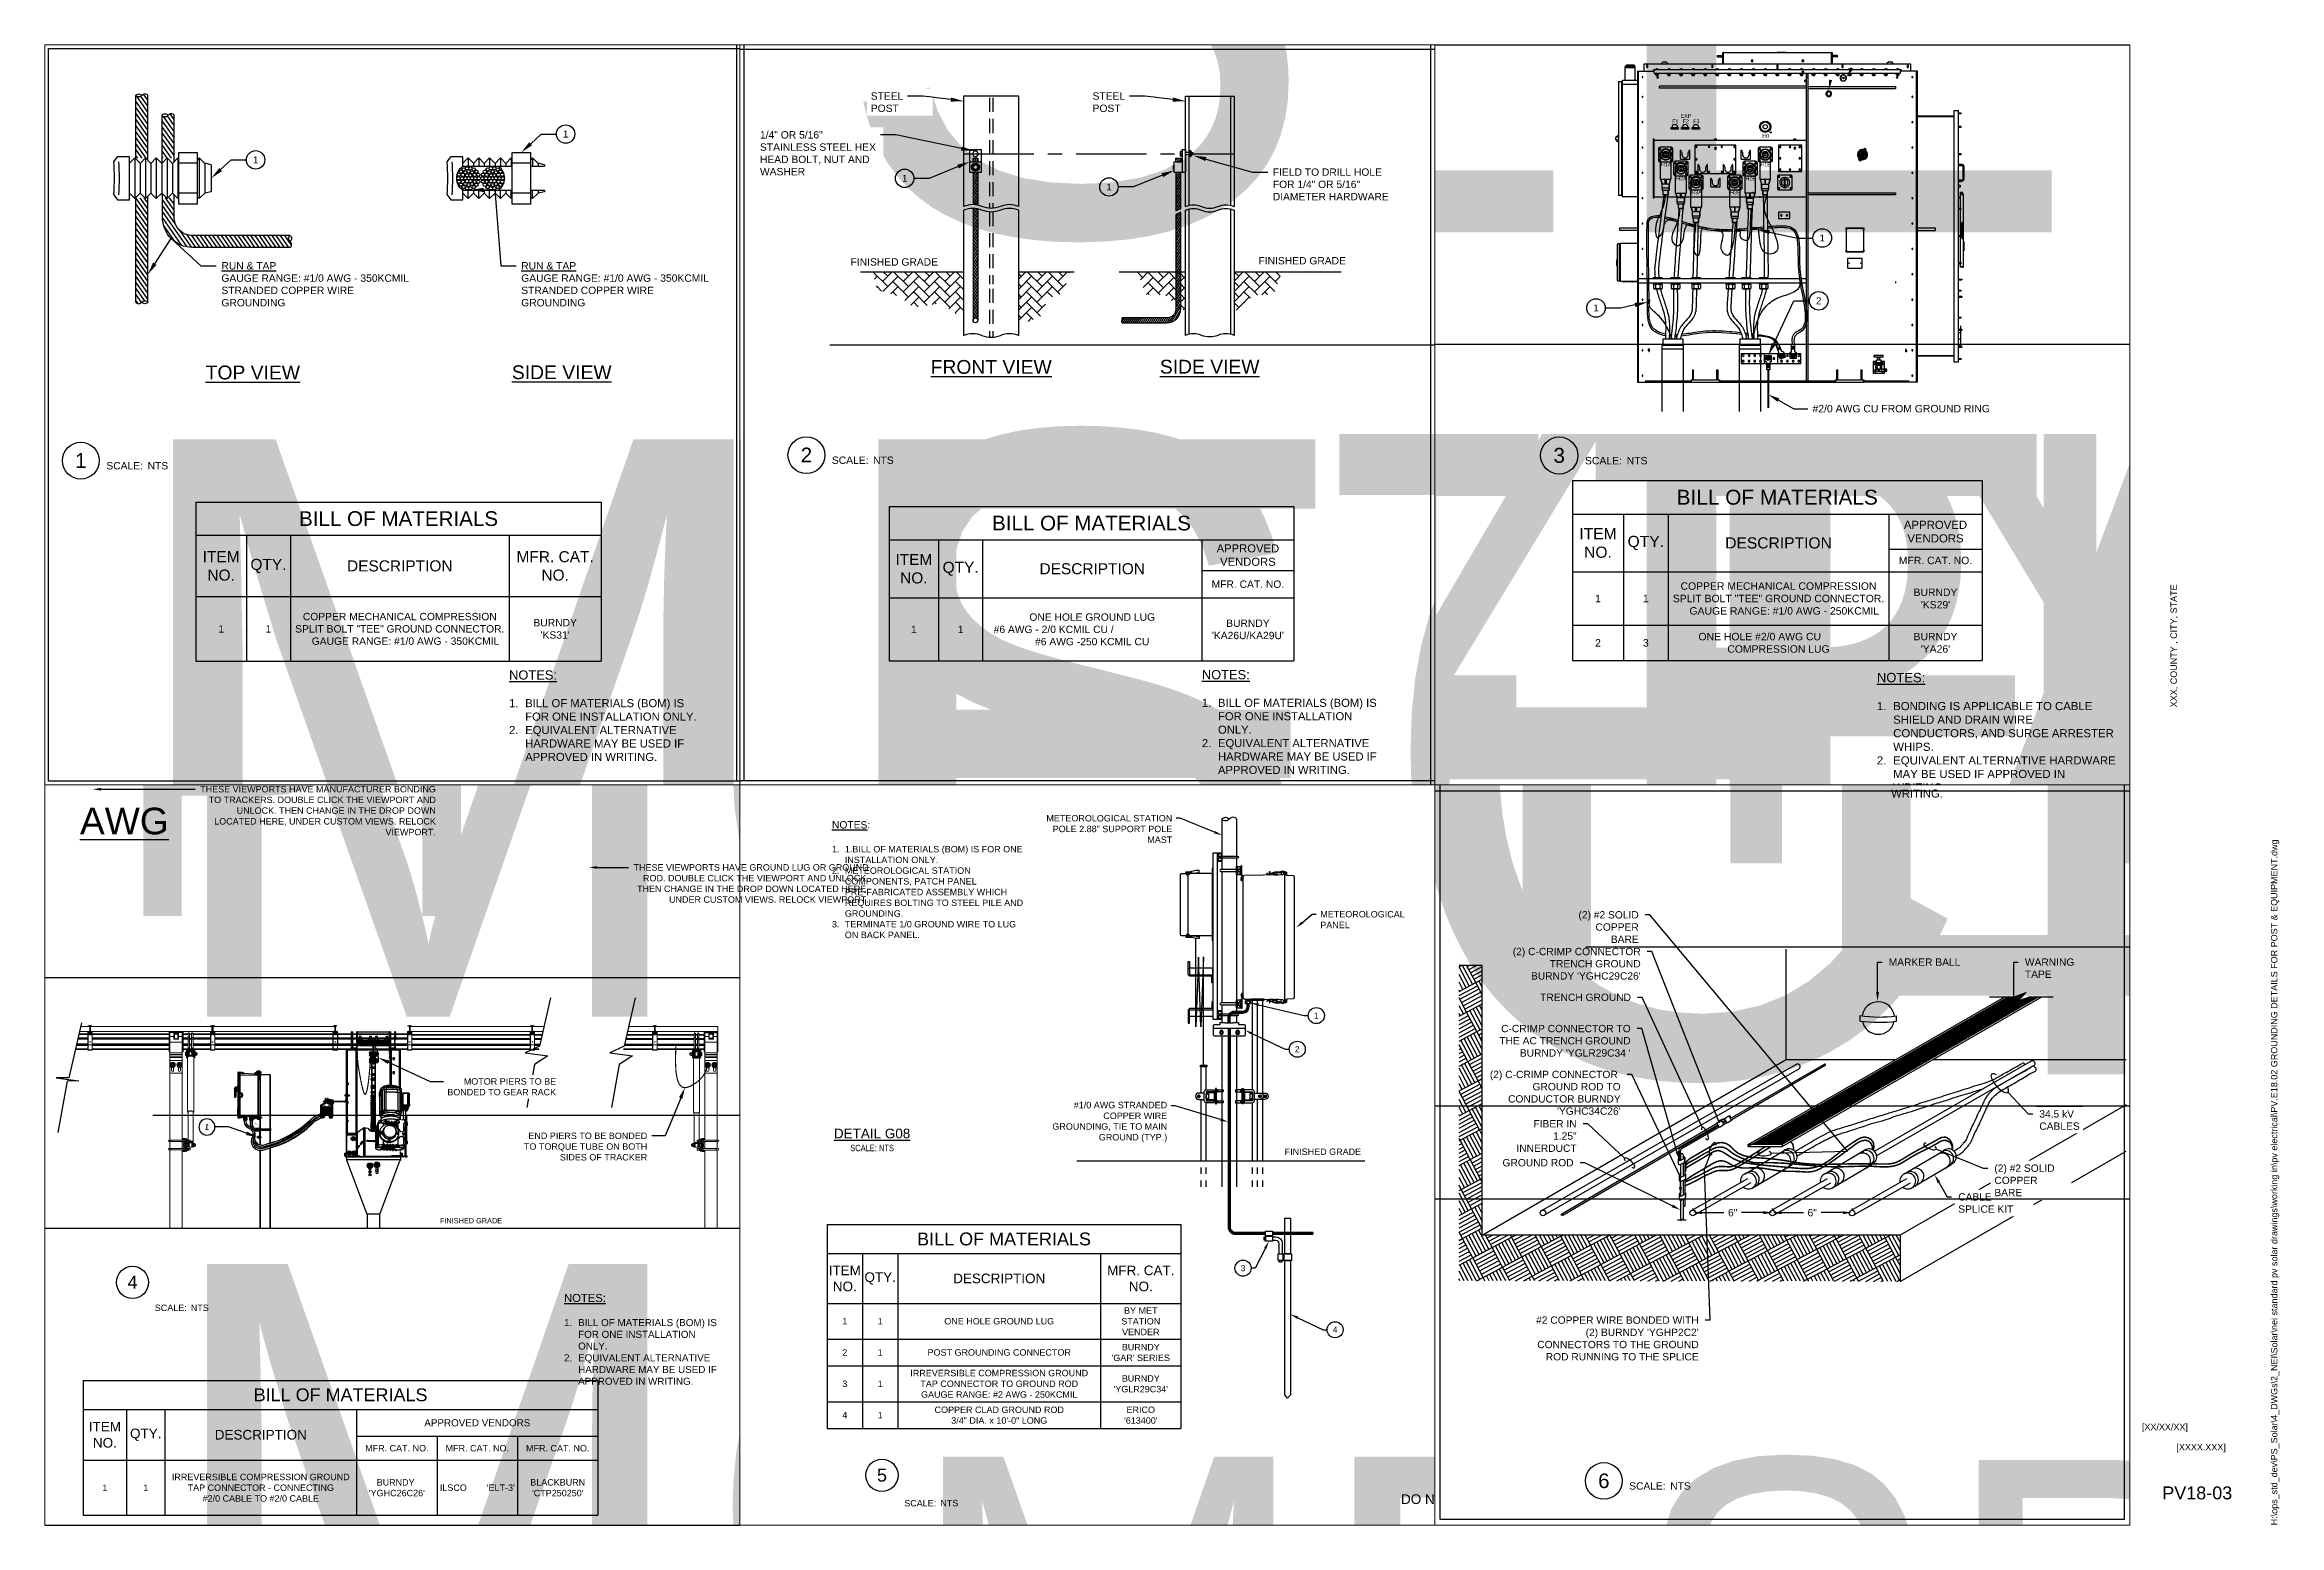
# Paper-space layout 'PV.E18.02 GROUNDING DETAILS FOR POST & EQUIPMENT' of a CAD drawing. Header units: feet, sheet in inches. Extents: x 0 to 34.7, y 0 to 23.
# The model-space entities are those that its viewports show. They can reach past a viewport. Long polylines and large blocks are cut down to what shows.
import ezdxf
from ezdxf import colors
from ezdxf.entities.mleader import LeaderData, LeaderLine
from ezdxf.enums import TextEntityAlignment as Align
from ezdxf.lldxf.tags import DXFTag
from ezdxf.math import Vec2, Vec3

# ---------------------------------------------------------------- set-up
doc = ezdxf.new("R2018")
doc.units = ezdxf.units.FT
doc.header["$MEASUREMENT"] = 0
doc.set_wipeout_variables(frame=1)
doc.linetypes.add('CENTER', pattern=[2, 1.25, -0.25, 0.25, -0.25])
doc.linetypes.add('HIDDEN', pattern=[0.375, 0.25, -0.125])
for name, color, linetype in [('6 IN SCH80 PVC PIPING', 4, 'Continuous'), ('ATI CENTER SUPPORT', 7, 'Continuous'), ('Cable Gland', 4, 'Continuous'), ('DC FEEEDERS', 1, 'Continuous'), ('DC Homerun', 10, 'Continuous'), ('DETL-HTCH', 253, 'Continuous'), ('DETL-RACK-FADE', 8, 'Continuous'), ('E-CABL-ACMV', 1, 'AC_CABLE'), ('E-CABL-GND', 3, 'Continuous'), ('E-COMB-BOX', 42, 'Continuous'), ('E-DETL', 1, 'Continuous'), ('E-DIM', 1, 'Continuous'), ('E-EQPM', 253, 'Continuous'), ('E-EQPM-HRDW', 16, 'Continuous'), ('E-TEXT', 7, 'Continuous'), ('G-ANNO-TEXT', 1, 'Continuous'), ('G-ANNO-TTBL', 1, 'Continuous'), ('G-DIMS', 7, 'Continuous'), ('PDF_Coated Mtl', 7, 'Continuous'), ('PDF_Coating', 7, 'Continuous'), ('PDF_Dimension', 7, 'Continuous'), ('PV-CAB-HANGER', 90, 'Continuous'), ('PV-CABL-G1', 159, 'G1'), ('PV-CABL-G2', 104, 'G2'), ('S-BEAM', 7, 'Continuous'), ('S-BOLT', 93, 'Continuous'), ('S-ERTH', 9, 'Continuous'), ('S-STEL-ANGL', 3, 'Continuous'), ('S-TRACKER TABLE', 252, 'Continuous'), ('STRINGS', 30, 'Continuous'), ('tie wrap', 4, 'Continuous')]:
    doc.layers.add(name, color=color, linetype=linetype)
doc.layers.add('G-NPLT', color=67, linetype='Continuous', plot=False)
doc.layers.add('VP', color=31, linetype='Continuous', plot=False)
doc.styles.add('NEI-A', font='arial.ttf')
doc.styles.get("Standard").update_dxf_attribs({"font": 'arial.ttf'})
doc.styles.add('Strata 3_32', font='arial.ttf', dxfattribs={"height": 0.09375})
doc.linetypes.add('AC_CABLE', pattern='A,1,-0.2,["AC",Standard,S=0.1,R=0,X=-0.1,Y=-0.05],-0.2', length=1.4)
tags = doc.linetypes.add('G1', pattern='A,0.176989,-0.056821,["G1",NEI-A,S=0.1,R=0,X=0,Y=-0.05],-0.243179,0.176989', length=0.653978).pattern_tags.tags
tags[6] = DXFTag(74, 10)
tags = doc.linetypes.add('G2', pattern='A,0.176989,-0.056821,["G2",NEI-A,S=0.1,R=0,X=0,Y=-0.05],-0.243179,0.176989', length=0.653978).pattern_tags.tags
tags[6] = DXFTag(74, 10)
doc.dimstyles.new('NEI-A', dxfattribs={"dimtxt": 0.1, "dimasz": 0.125, "dimexe": 0.0625, "dimexo": 0.0625, "dimgap": 0.0625, "dimtad": 0, "dimtih": 1, "dimtoh": 1, "dimdec": 4, "dimzin": 3, "dimdsep": 46, "dimlunit": 4, "dimtxsty": 'NEI-A', "dimcen": 0, "dimadec": 0, "dimazin": 0, "dimtfac": 0.75, "dimtdec": 4, "dimtofl": 0, "dimtmove": 0, "dimatfit": 3, "dimfxl": 1, "dimfrac": 1, "dimtolj": 1, "dimtzin": 0, "dimarcsym": 0})
pattern_1 = [(125, (-30.75412, -3.274304), (-0.03839775, -0.026886395), [])]
pattern_2 = [(125, (-30.75412, -3.524015), (-0.03839775, -0.026886395), [])]
pattern_3 = [(60, (-19.861656, 8.594782), (-0.02029747, 0.01171875), [])]

psp = doc.layouts.new('PV.E18.02 GROUNDING DETAILS FOR POST & EQUIPMENT')

# ---------------------------------------------------------------- texts
at = {"layer": 'G-ANNO-TTBL', "style": 'NEI-A'}
psp.add_text('XXX, COUNTY , CITY, STATE', height=0.1, rotation=90, dxfattribs=at).set_placement((33.097, 13.668), align=Align.MIDDLE)
for s, width, insert, char_height, attachment_point in [('[XX/XX/XX]', 0.85482, (32.595, 1.513), 0.1, 4), ('[XXXX.XXX]', 0.85482, (33.515, 1.2), 0.1, 5), ('PV18-03', 1.7218, (33.455, 0.502), 0.2, 5)]:
    psp.add_mtext_dynamic_manual_height_columns(s, width=width, gutter_width=0.5, heights=[0], dxfattribs=dict(at, insert=insert, char_height=char_height, attachment_point=attachment_point))
at = {"layer": 'G-NPLT', "insert": (34.6, 0), "char_height": 0.1, "width": 13.97168, "attachment_point": 1, "rotation": 90, "style": 'NEI-A'}
psp.add_mtext('H:\\\\ops_std_dev\\\\PS_Solar\\\\4_DWGs\\\\2_NEI\\\\Solar\\\\nei standard pv solar drawings\\\\working in\\\\pv electrical\\\\PV.E18.02 GROUNDING DETAILS FOR POST & EQUIPMENT.dwg', dxfattribs=at)

msp = doc.modelspace()

# ---------------------------------------------------------------- texts
at = {"layer": 'E-EQPM-HRDW', "char_height": 0.051939, "attachment_point": 7, "style": 'NEI-A'}
for s, insert, width in [('F1', (31.49587, 19.46395), 0.0718736), ('EXP', (31.6081, 19.53685), 0.1425547), ('F2', (31.63756, 19.46395), 0.0718736), ('F3', (31.77924, 19.46395), 0.0718736), ('H0', (32.70702, 19.26731), 0.0898007), ('H1A', (31.34513, 18.88424), 0.1417752), ('H1B', (32.68057, 18.88398), 0.1417752), ('H2A', (31.54888, 18.69797), 0.1417752), ('H2B', (32.48011, 18.69824), 0.1417752), ('H3A', (31.75364, 18.50994), 0.1417752), ('H3B', (32.27562, 18.50945), 0.1417752)]:
    msp.add_mtext(s, dxfattribs=dict(at, insert=insert, width=width))
at = {"layer": 'G-ANNO-TEXT', "style": 'NEI-A'}
for s, width, gutter_width, heights, insert, char_height, attachment_point in [('{\\H1.1429x;\\LNOTES:}\\P\\P\\pxi-2,l2,t2;1.^IBILL OF MATERIALS (BOM) IS FOR ONE INSTALLATION ONLY.\\P2.^IEQUIVALENT ALTERNATIVE HARDWARE MAY BE USED IF APPROVED IN WRITING.', 2.5351883, 0.9375, [1.37891], (15.86607, 22.02455), 0.109375, 1), ('FINISHED GRADE', 1.4126364, 0.54688, [0], (11.09312, 17.67778), 0.1, 1), ('FINISHED GRADE', 1.4820381, 0.54688, [0], (16.63508, 17.69437), 0.1, 1), ('{\\LTOP VIEW}', 1.6432034, 0.54688, [0], (3.08205, 16.02933), 0.1875, 8), ('{\\LSIDE VIEW}', 1.6432034, 0.54688, [0], (7.27339, 16.03231), 0.1875, 8), ('{\\LFRONT VIEW}', 1.6432034, 0.54688, [0], (13.00371, 16.1055), 0.1875, 8), ('{\\LSIDE VIEW}', 1.6432034, 0.54688, [0], (15.97211, 16.10848), 0.1875, 8), ('{\\H1.1429x;\\LNOTES:}\\P\\P\\pxi-2,l2,t2;1.^IBILL OF MATERIALS (BOM) IS FOR ONE INSTALLATION ONLY.\\P2.^IEQUIVALENT ALTERNATIVE HARDWARE MAY BE USED IF APPROVED IN WRITING.', 2.6753134, 0.9375, [0], (6.55895, 12.0842), 0.109375, 1), ('{\\H1.1429x;\\LNOTES:}\\P\\P\\pxi-2,l2,t2;1.^IBILL OF MATERIALS (BOM) IS FOR ONE INSTALLATION ONLY.\\P2.^IEQUIVALENT ALTERNATIVE HARDWARE MAY BE USED IF APPROVED IN WRITING.', 2.5351883, 0.9375, [1.37891], (15.86607, 12.0842), 0.109375, 1), ('{\\H1.1429x;\\LNOTES:}\\P\\P\\pxi-2,l2,t2;1.^IBONDING IS APPLICABLE TO CABLE SHIELD AND DRAIN WIRE CONDUCTORS, AND SURGE ARRESTER WHIPS.\\P2.^IEQUIVALENT ALTERNATIVE HARDWARE MAY BE USED IF APPROVED IN WRITING.', 3.2623117, 0.9375, [0], (24.91181, 12.0842), 0.109375, 1), ('{\\H1.1429x;\\LNOTES:}\\P\\P\\pxi-2,l2,t2;1.^IBONDING IS APPLICABLE TO CABLE SHIELD AND DRAIN WIRE CONDUCTORS, AND SURGE ARRESTER WHIPS.\\P2.^IEQUIVALENT ALTERNATIVE HARDWARE MAY BE USED IF APPROVED IN WRITING.', 3.2623117, 0.9375, [0], (34.24541, 12.0842), 0.109375, 1), ('{\\H1.1429x;\\LNOTES:}\\P\\P\\pxi-2,l2,t2;1.^IBILL OF MATERIALS (BOM) IS FOR ONE INSTALLATION ONLY.\\P2.^IEQUIVALENT ALTERNATIVE HARDWARE MAY BE USED IF APPROVED IN WRITING.', 2.5351883, 0.9375, [1.37891], (53.16392, -9.21403), 0.109375, 1), ('{\\H0.6x;\\LDETAIL G08\\l\\P\\H0.66667x;\\W0.8;SCALE: NTS}', 2.1770987, 0.54688, [0], (1.11732, -12.69356), 0.25, 5), ('FINISHED GRADE', 1.3336302, 0.54688, [0], (7.52967, -12.82628), 0.1, 1)]:
    msp.add_mtext_dynamic_manual_height_columns(s, width=width, gutter_width=gutter_width, heights=heights, dxfattribs=dict(at, insert=insert, char_height=char_height, attachment_point=attachment_point))
at = {"layer": 'G-ANNO-TEXT', "insert": (0.494, -7.73863), "char_height": 0.1, "width": 3.05, "attachment_point": 1, "style": 'NEI-A'}
msp.add_mtext('\\A1;{\\fArial CE|b0|i0|c238|p34;\\H1.1429x;\\LNOTES\\l:\\P\\pxi-2,l2;\\Fsimplex|c0;\\H1.0208x;\\W0.8;\\P\\pt2;\\A0;\\fArial|b0|i0|c0|p34;\\H0.85714x;\\W1;1.^I1.BILL OF MATERIALS (BOM) IS FOR ONE INSTALLATION ONLY.\\P2.^IMETEOROLOGICAL STATION COMPONENTS, PATCH PANEL PRE-FABRICATED ASSEMBLY WHICH REQUIRES BOLTING TO STEEL PILE AND GROUNDING.\\P3.^ITERMINATE 1/0 GROUND WIRE TO LUG ON BACK PANEL.}', dxfattribs=at)
at = {"layer": 'G-NPLT', "style": 'NEI-A'}
for s, width, gutter_width, insert, char_height, attachment_point in [('{\\H1.1429x;\\LAWG}', 1.3478212, 3.10221, (45.64003, -1.65731), 0.3619249, 1), ('DO NOT MOVE THESE TWO VIEWPORTS ABOVE. THEY HAVE NAMED VIEWS', 5.355729, 0.54688, (11.81174, -18.6028), 0.15, 8)]:
    msp.add_mtext_dynamic_manual_height_columns(s, width=width, gutter_width=gutter_width, heights=[0], dxfattribs=dict(at, insert=insert, char_height=char_height, attachment_point=attachment_point))

# ---------------------------------------------------------------- blocks, each defined once
blk = doc.blocks.new('Equipment Callout Arrowhead .75')
at = {"color": 0}
blk.add_ellipse((-0.25, 0), major_axis=(0.743, 0), ratio=0.350959, start_param=-0.80282, end_param=3.944413, dxfattribs=at)
blk = doc.blocks.new('_Dot')
at = {"color": 0, "linetype": 'ByBlock', "lineweight": -2}
blk.add_line((-0.5, 0), (-1, 0), dxfattribs=at)
at = {"color": 0, "linetype": 'ByBlock', "const_width": 0.5}
blk.add_lwpolyline([(-0.25, 0, 1), (0.25, 0, 1)], format="xyb", close=True, dxfattribs=at)
blk = doc.blocks.new('*D42')
at = {"layer": 'Defpoints', "color": 0, "transparency": 16777216}
for p in [(23.51, 4.82), (24.596, 4.825), (24.596, 4.82)]:
    blk.add_point(p, dxfattribs=at)
at = {"layer": 'E-DIM', "color": 0, "lineweight": -2, "transparency": 16777216}
for p, q in [((23.51, 4.883), (23.51, 4.887)), ((23.635, 4.825), (23.933, 4.825)), ((24.471, 4.825), (24.174, 4.825)), ((24.596, 4.882), (24.596, 4.887))]:
    blk.add_line(p, q, dxfattribs=at)
at = {"layer": 'E-DIM', "color": 0, "transparency": 16777216}
for points in [[(23.635, 4.845), (23.635, 4.804), (23.51, 4.825)], [(24.471, 4.845), (24.471, 4.804), (24.596, 4.825)]]:
    blk.add_solid(points, dxfattribs=at)
at = {"layer": 'E-DIM', "color": 0, "transparency": 16777216, "insert": (24.053, 4.825), "char_height": 0.1, "attachment_point": 5, "style": 'NEI-A'}
blk.add_mtext('\\A1;6"', dxfattribs=at)
blk = doc.blocks.new('*D43')
at = {"layer": 'Defpoints', "color": 0, "transparency": 16777216}
for p in [(22.425, 4.821), (23.51, 4.825), (23.51, 4.82)]:
    blk.add_point(p, dxfattribs=at)
at = {"layer": 'E-DIM', "color": 0, "lineweight": -2, "transparency": 16777216}
for p, q in [((22.425, 4.883), (22.425, 4.887)), ((22.55, 4.825), (22.847, 4.825)), ((23.385, 4.825), (23.088, 4.825)), ((23.51, 4.883), (23.51, 4.887))]:
    blk.add_line(p, q, dxfattribs=at)
at = {"layer": 'E-DIM', "color": 0, "transparency": 16777216}
for points in [[(22.55, 4.846), (22.55, 4.804), (22.425, 4.825)], [(23.385, 4.846), (23.385, 4.804), (23.51, 4.825)]]:
    blk.add_solid(points, dxfattribs=at)
at = {"layer": 'E-DIM', "color": 0, "transparency": 16777216, "insert": (22.967, 4.825), "char_height": 0.1, "attachment_point": 5, "style": 'NEI-A'}
blk.add_mtext('\\A1;6"', dxfattribs=at)
blk = doc.blocks.new('_TagCircle')
at = {"color": 0, "linetype": 'ByBlock', "lineweight": -2, "transparency": 16777216}
blk.add_circle((0, 0), 0.125, dxfattribs=at)
at = {"color": 0, "transparency": 16777216, "style": 'NEI-A'}
blk.add_attdef('TAGNUMBER', text='', height=0.09375, dxfattribs=at).set_placement((0, -0.046875), align=Align.CENTER)
blk = doc.blocks.new('*T45')
at = {"layer": 'G-ANNO-TEXT', "color": 0, "linetype": 'ByBlock', "lineweight": -2, "transparency": 16777216}
for p, q in [((0, 0), (5.5, 0)), ((0, 0), (0, -3.17)), ((5.5, 0), (5.5, -3.17)), ((0, -0.45), (5.5, -0.45)), ((0.55, -0.45), (0.55, -3.17)), ((1.1, -0.45), (1.1, -3.17)), ((4.25, -0.45), (4.25, -3.17)), ((0, -1.225), (5.5, -1.225)), ((0, -1.78), (5.5, -1.78)), ((0, -2.195), (5.5, -2.195)), ((0, -2.755), (5.5, -2.755)), ((0, -3.17), (5.5, -3.17))]:
    blk.add_line(p, q, dxfattribs=at)
at = {"layer": 'G-ANNO-TEXT', "color": 0, "transparency": 16777216, "attachment_point": 5, "style": 'NEI-A'}
for s, insert, char_height, width in [('BILL OF MATERIALS', (2.75, -0.225), 0.2, 5.38), ('ITEM\\PNO.', (0.275, -0.838), 0.15, 0.43), ('QTY.', (0.825, -0.838), 0.15, 0.43), ('DESCRIPTION', (2.675, -0.838), 0.15, 3.03), ('MFR. CAT. NO.', (4.875, -0.838), 0.15, 1.13), ('1', (0.275, -1.503), 0.1, 0.43), ('1', (0.825, -1.503), 0.1, 0.43), ('ONE HOLE GROUND LUG', (2.675, -1.503), 0.1, 3.03), ('BY MET STATION VENDER', (4.875, -1.503), 0.1, 1.13), ('2', (0.275, -1.988), 0.1, 0.43), ('1', (0.825, -1.988), 0.1, 0.43), ('POST GROUNDING CONNECTOR', (2.675, -1.988), 0.1, 3.03), ("BURNDY\\P'GAR' SERIES", (4.875, -1.988), 0.1, 1.13), ('\\A1;IRREVERSIBLE COMPRESSION GROUND\\PTAP CONNECTOR TO GROUND ROD\\PGAUGE RANGE: #2 AWG - 250KCMIL', (2.675, -2.475), 0.1, 3.03), ("BURNDY\\P'YGLR29C34'", (4.875, -2.475), 0.1, 1.13), ('3', (0.275, -2.475), 0.1, 0.43), ('1', (0.825, -2.475), 0.1, 0.43), ('4', (0.275, -2.963), 0.1, 0.43), ('1', (0.825, -2.963), 0.1, 0.43), ('\\A1;COPPER CLAD GROUND ROD \\P3/4" DIA. x 10\'-0" LONG', (2.675, -2.963), 0.1, 3.03), ("ERICO\\P'613400'", (4.875, -2.963), 0.1, 1.13)]:
    blk.add_mtext(s, dxfattribs=dict(at, insert=insert, char_height=char_height, width=width))
blk = doc.blocks.new('MET STATION - GND ROD')
at = {"layer": 'E-DETL', "linetype": 'Continuous'}
h = blk.add_hatch(dxfattribs=at)
h.set_pattern_fill('ANSI31', color=3, scale=1.5, angle=30)
h.set_pattern_definition([(75, (-57.1598, -213.1573), (-0.18111109, 0.04852857), [])])
edge = h.paths.add_edge_path()
edge.add_arc((12.26, 30.02), 0.813, -90, 0, ccw=False)
edge.add_line((12.26, 29.21), (10.6, 29.21))
edge.add_arc((10.6, 28.02), 1.19, 90, 180)
edge.add_line((9.41, 28.02), (9.41, 26.92))
edge.add_line((9.41, 26.92), (9.78, 26.92))
edge.add_line((9.78, 26.92), (9.78, 28.02))
edge.add_arc((10.6, 28.02), 0.813, 90, 180, ccw=False)
edge.add_line((10.6, 28.83), (12.26, 28.83))
edge.add_arc((12.26, 30.02), 1.19, 270, 360)
edge.add_line((13.45, 30.02), (13.45, 30.63))
edge.add_line((13.45, 30.63), (13.07, 30.63))
edge.add_line((13.07, 30.63), (13.07, 30.02))
h = blk.add_hatch(dxfattribs=at)
h.set_pattern_fill('ANSI31', color=3)
edge = h.paths.add_edge_path()
edge.add_spline(control_points=[(9.78, 6.52), (9.78, 12.99), (9.78, 19.45), (9.78, 25.91)], knot_values=[8.06255, 8.06255, 8.06255, 8.06255, 8.56255, 8.56255, 8.56255, 8.56255], weights=[1, 1, 1, 1], degree=3, periodic=0)
edge.add_spline(control_points=[(9.78, 25.91), (9.66, 25.91), (9.53, 25.91), (9.41, 25.91)], knot_values=[0, 0, 0, 0, 1, 1, 1, 1], weights=[1, 1, 1, 1], degree=3, periodic=0)
edge.add_spline(control_points=[(9.41, 25.91), (9.41, 19.45), (9.41, 12.99), (9.41, 6.52)], knot_values=[1, 1, 1, 1, 1.5, 1.5, 1.5, 1.5], weights=[1, 1, 1, 1], degree=3, periodic=0)
edge.add_spline(control_points=[(9.41, 6.52), (9.41, 4.35), (9.41, 2.17), (9.41, 0)], knot_values=[1.5, 1.5, 1.5, 1.5, 1.668243, 1.668243, 1.668243, 1.668243], weights=[1, 1, 1, 1], degree=3, periodic=0)
edge.add_line((9.41, 0), (9.78, 0))
edge.add_spline(control_points=[(9.78, 0), (9.78, 2.17), (9.78, 4.35), (9.78, 6.52)], knot_values=[7.894307, 7.894307, 7.894307, 7.894307, 8.06255, 8.06255, 8.06255, 8.06255], weights=[1, 1, 1, 1], degree=3, periodic=0)
edge = h.paths.add_edge_path()
edge.add_line((9.78, 0), (9.41, 0))
edge.add_spline(control_points=[(9.41, 0), (9.41, -4.29), (9.41, -8.58), (9.41, -12.86)], knot_values=[1.668243, 1.668243, 1.668243, 1.668243, 2, 2, 2, 2], weights=[1, 1, 1, 1], degree=3, periodic=0)
edge.add_spline(control_points=[(9.41, -12.86), (9.41, -12.91), (9.41, -12.95), (9.41, -13)], knot_values=[2, 2, 2, 2, 2.100114, 2.100114, 2.100114, 2.100114], weights=[1, 0.993407, 0.987638, 0.982693], degree=3, periodic=0)
edge.add_spline(control_points=[(9.41, -13), (9.42, -13.06), (9.43, -13.13), (9.45, -13.2)], knot_values=[2.100114, 2.100114, 2.100114, 2.100114, 2.250284, 2.250284, 2.250284, 2.250284], weights=[0.982693, 0.975276, 0.969713, 0.966005], degree=3, periodic=0)
edge.add_spline(control_points=[(9.45, -13.2), (9.46, -13.24), (9.47, -13.29), (9.48, -13.33)], knot_values=[2.250284, 2.250284, 2.250284, 2.250284, 2.350398, 2.350398, 2.350398, 2.350398], weights=[0.966005, 0.963532, 0.961884, 0.96106], degree=3, periodic=0)
edge.add_spline(control_points=[(9.48, -13.33), (9.49, -13.35), (9.5, -13.37), (9.51, -13.39)], knot_values=[2.350398, 2.350398, 2.350398, 2.350398, 2.400455, 2.400455, 2.400455, 2.400455], weights=[0.96106, 0.960648, 0.960442, 0.960442], degree=3, periodic=0)
edge.add_spline(control_points=[(9.51, -13.39), (9.52, -13.41), (9.53, -13.44), (9.54, -13.46)], knot_values=[2.400455, 2.400455, 2.400455, 2.400455, 2.450512, 2.450512, 2.450512, 2.450512], weights=[0.960442, 0.960442, 0.960648, 0.96106], degree=3, periodic=0)
edge.add_spline(control_points=[(9.54, -13.46), (9.56, -13.5), (9.58, -13.54), (9.6, -13.58)], knot_values=[2.450512, 2.450512, 2.450512, 2.450512, 2.550626, 2.550626, 2.550626, 2.550626], weights=[0.96106, 0.961884, 0.963532, 0.966005], degree=3, periodic=0)
edge.add_spline(control_points=[(9.57, -13.52), (9.56, -13.5), (9.55, -13.48), (9.54, -13.46)], knot_values=[1.450512, 1.450512, 1.450512, 1.450512, 1.500569, 1.500569, 1.500569, 1.500569], weights=[0.962914, 0.96209, 0.961472, 0.96106], degree=3, periodic=0)
edge.add_spline(control_points=[(9.6, -13.58), (9.58, -13.54), (9.56, -13.5), (9.54, -13.46)], knot_values=[2.450512, 2.450512, 2.450512, 2.450512, 2.550626, 2.550626, 2.550626, 2.550626], weights=[0.966005, 0.963532, 0.961884, 0.96106], degree=3, periodic=0)
edge.add_spline(control_points=[(9.6, -13.58), (9.59, -13.56), (9.58, -13.54), (9.57, -13.52)], knot_values=[1.500569, 1.500569, 1.500569, 1.500569, 1.550626, 1.550626, 1.550626, 1.550626], weights=[0.966005, 0.964769, 0.963738, 0.962914], degree=3, periodic=0)
edge.add_spline(control_points=[(9.54, -13.46), (9.56, -13.5), (9.58, -13.54), (9.6, -13.58)], knot_values=[2.450512, 2.450512, 2.450512, 2.450512, 2.550626, 2.550626, 2.550626, 2.550626], weights=[0.96106, 0.961884, 0.963532, 0.966005], degree=3, periodic=0)
edge.add_spline(control_points=[(9.6, -13.58), (9.64, -13.64), (9.67, -13.69), (9.72, -13.74)], knot_values=[2.550626, 2.550626, 2.550626, 2.550626, 2.700796, 2.700796, 2.700796, 2.700796], weights=[0.966005, 0.969713, 0.975276, 0.982693], degree=3, periodic=0)
edge.add_spline(control_points=[(9.72, -13.74), (9.75, -13.78), (9.78, -13.81), (9.81, -13.84), (9.84, -13.87), (9.87, -13.9), (9.91, -13.93)], knot_values=[2.700796, 2.700796, 2.700796, 2.700796, 2.80091, 2.80091, 2.80091, 2.901024, 2.901024, 2.901024, 2.901024], weights=[0.982693, 0.987638, 0.993407, 1, 0.993407, 0.987638, 0.982693], degree=3, periodic=0)
edge.add_spline(control_points=[(9.81, -13.84), (9.78, -13.81), (9.75, -13.78), (9.72, -13.74)], knot_values=[1.700796, 1.700796, 1.700796, 1.700796, 1.80091, 1.80091, 1.80091, 1.80091], weights=[1, 0.993407, 0.987638, 0.982693], degree=3, periodic=0)
edge.add_spline(control_points=[(9.91, -13.93), (9.87, -13.9), (9.84, -13.87), (9.81, -13.84), (9.78, -13.81), (9.75, -13.78), (9.72, -13.74)], knot_values=[2.700796, 2.700796, 2.700796, 2.700796, 2.80091, 2.80091, 2.80091, 2.901024, 2.901024, 2.901024, 2.901024], weights=[0.982693, 0.987638, 0.993407, 1, 0.993407, 0.987638, 0.982693], degree=3, periodic=0)
edge.add_spline(control_points=[(9.81, -13.84), (9.78, -13.81), (9.75, -13.78), (9.72, -13.74)], knot_values=[1.700796, 1.700796, 1.700796, 1.700796, 1.80091, 1.80091, 1.80091, 1.80091], weights=[1, 0.993407, 0.987638, 0.982693], degree=3, periodic=0)
edge.add_spline(control_points=[(9.91, -13.93), (9.87, -13.9), (9.84, -13.87), (9.81, -13.84), (9.78, -13.81), (9.75, -13.78), (9.72, -13.74)], knot_values=[2.700796, 2.700796, 2.700796, 2.700796, 2.80091, 2.80091, 2.80091, 2.901024, 2.901024, 2.901024, 2.901024], weights=[0.982693, 0.987638, 0.993407, 1, 0.993407, 0.987638, 0.982693], degree=3, periodic=0)
edge.add_spline(control_points=[(9.91, -13.93), (9.87, -13.9), (9.84, -13.87), (9.81, -13.84)], knot_values=[1.80091, 1.80091, 1.80091, 1.80091, 1.901024, 1.901024, 1.901024, 1.901024], weights=[0.982693, 0.987638, 0.993407, 1], degree=3, periodic=0)
edge.add_spline(control_points=[(9.91, -13.93), (9.87, -13.9), (9.84, -13.87), (9.81, -13.84), (9.78, -13.81), (9.75, -13.78), (9.72, -13.74)], knot_values=[2.700796, 2.700796, 2.700796, 2.700796, 2.80091, 2.80091, 2.80091, 2.901024, 2.901024, 2.901024, 2.901024], weights=[0.982693, 0.987638, 0.993407, 1, 0.993407, 0.987638, 0.982693], degree=3, periodic=0)
edge.add_spline(control_points=[(9.91, -13.93), (9.87, -13.9), (9.84, -13.87), (9.81, -13.84)], knot_values=[1.80091, 1.80091, 1.80091, 1.80091, 1.901024, 1.901024, 1.901024, 1.901024], weights=[0.982693, 0.987638, 0.993407, 1], degree=3, periodic=0)
edge.add_spline(control_points=[(9.72, -13.74), (9.75, -13.78), (9.78, -13.81), (9.81, -13.84), (9.84, -13.87), (9.87, -13.9), (9.91, -13.93)], knot_values=[2.700796, 2.700796, 2.700796, 2.700796, 2.80091, 2.80091, 2.80091, 2.901024, 2.901024, 2.901024, 2.901024], weights=[0.982693, 0.987638, 0.993407, 1, 0.993407, 0.987638, 0.982693], degree=3, periodic=0)
edge.add_spline(control_points=[(9.91, -13.93), (9.96, -13.97), (10.01, -14.01), (10.07, -14.05)], knot_values=[2.901024, 2.901024, 2.901024, 2.901024, 3.051194, 3.051194, 3.051194, 3.051194], weights=[0.982693, 0.975276, 0.969713, 0.966005], degree=3, periodic=0)
edge.add_spline(control_points=[(10.07, -14.05), (10.11, -14.07), (10.15, -14.09), (10.19, -14.11)], knot_values=[2.051194, 2.051194, 2.051194, 2.051194, 2.151308, 2.151308, 2.151308, 2.151308], weights=[0.966005, 0.963532, 0.961884, 0.96106], degree=3, periodic=0)
edge.add_spline(control_points=[(10.13, -14.08), (10.11, -14.07), (10.09, -14.06), (10.07, -14.05)], knot_values=[3.051194, 3.051194, 3.051194, 3.051194, 3.101251, 3.101251, 3.101251, 3.101251], weights=[0.962914, 0.963738, 0.964769, 0.966005], degree=3, periodic=0)
edge.add_spline(control_points=[(10.19, -14.11), (10.15, -14.09), (10.11, -14.07), (10.07, -14.05)], knot_values=[2.051194, 2.051194, 2.051194, 2.051194, 2.151308, 2.151308, 2.151308, 2.151308], weights=[0.96106, 0.961884, 0.963532, 0.966005], degree=3, periodic=0)
edge.add_spline(control_points=[(10.19, -14.11), (10.17, -14.1), (10.15, -14.09), (10.13, -14.08)], knot_values=[3.101251, 3.101251, 3.101251, 3.101251, 3.151308, 3.151308, 3.151308, 3.151308], weights=[0.96106, 0.961472, 0.96209, 0.962914], degree=3, periodic=0)
edge.add_spline(control_points=[(10.07, -14.05), (10.11, -14.07), (10.15, -14.09), (10.19, -14.11)], knot_values=[2.051194, 2.051194, 2.051194, 2.051194, 2.151308, 2.151308, 2.151308, 2.151308], weights=[0.966005, 0.963532, 0.961884, 0.96106], degree=3, periodic=0)
edge.add_spline(control_points=[(10.19, -14.11), (10.21, -14.12), (10.23, -14.13), (10.26, -14.14)], knot_values=[3.151308, 3.151308, 3.151308, 3.151308, 3.201365, 3.201365, 3.201365, 3.201365], weights=[0.96106, 0.960648, 0.960442, 0.960442], degree=3, periodic=0)
edge.add_spline(control_points=[(10.26, -14.14), (10.28, -14.15), (10.3, -14.16), (10.32, -14.16)], knot_values=[3.201365, 3.201365, 3.201365, 3.201365, 3.251422, 3.251422, 3.251422, 3.251422], weights=[0.960442, 0.960442, 0.960648, 0.96106], degree=3, periodic=0)
edge.add_spline(control_points=[(10.32, -14.16), (10.36, -14.18), (10.41, -14.19), (10.45, -14.2)], knot_values=[3.251422, 3.251422, 3.251422, 3.251422, 3.351536, 3.351536, 3.351536, 3.351536], weights=[0.96106, 0.961884, 0.963532, 0.966005], degree=3, periodic=0)
edge.add_spline(control_points=[(10.45, -14.2), (10.52, -14.22), (10.58, -14.23), (10.65, -14.23)], knot_values=[3.351536, 3.351536, 3.351536, 3.351536, 3.501706, 3.501706, 3.501706, 3.501706], weights=[0.966005, 0.969713, 0.975276, 0.982693], degree=3, periodic=0)
edge.add_spline(control_points=[(10.65, -14.23), (10.7, -14.24), (10.74, -14.24), (10.78, -14.24)], knot_values=[3.501706, 3.501706, 3.501706, 3.501706, 3.60182, 3.60182, 3.60182, 3.60182], weights=[0.982693, 0.987638, 0.993407, 1], degree=3, periodic=0)
edge.add_spline(control_points=[(10.78, -14.24), (11.76, -14.24), (12.74, -14.24), (13.72, -14.24)], knot_values=[3.60182, 3.60182, 3.60182, 3.60182, 3.796787, 3.796787, 3.796787, 3.796787], weights=[1, 1, 1, 1], degree=3, periodic=0)
edge.add_spline(control_points=[(13.72, -14.24), (14.7, -14.24), (15.68, -14.24), (16.66, -14.24)], knot_values=[3.796787, 3.796787, 3.796787, 3.796787, 3.991754, 3.991754, 3.991754, 3.991754], weights=[1, 1, 1, 1], degree=3, periodic=0)
edge.add_spline(control_points=[(16.66, -14.24), (16.66, -14.11), (16.66, -13.99), (16.66, -13.86)], knot_values=[3.991754, 3.991754, 3.991754, 3.991754, 4.991754, 4.991754, 4.991754, 4.991754], weights=[1, 1, 1, 1], degree=3, periodic=0)
edge.add_spline(control_points=[(16.66, -13.86), (15.68, -13.86), (14.7, -13.86), (13.72, -13.86)], knot_values=[4.991754, 4.991754, 4.991754, 4.991754, 5.491754, 5.491754, 5.491754, 5.491754], weights=[1, 1, 1, 1], degree=3, periodic=0)
edge.add_spline(control_points=[(13.72, -13.86), (12.74, -13.86), (11.76, -13.86), (10.78, -13.86)], knot_values=[5.491754, 5.491754, 5.491754, 5.491754, 5.991754, 5.991754, 5.991754, 5.991754], weights=[1, 1, 1, 1], degree=3, periodic=0)
edge.add_arc((10.78, -12.86), 1, 180, 270, ccw=False)
edge.add_spline(control_points=[(9.78, -12.86), (9.78, -8.58), (9.78, -4.29), (9.78, 0)], knot_values=[7.56255, 7.56255, 7.56255, 7.56255, 7.894307, 7.894307, 7.894307, 7.894307], weights=[1, 1, 1, 1], degree=3, periodic=0)
edge = h.paths.add_edge_path()
edge.add_spline(control_points=[(25.86, -13.86), (25.83, -13.86), (25.79, -13.97), (25.83, -14.02), (25.86, -14.05), (25.88, -14.08), (25.93, -14.13), (25.88, -14.24), (25.86, -14.24)], knot_values=[3.60182, 3.60182, 3.60182, 3.60182, 3.624677, 3.647534, 3.647534, 3.647534, 3.67039, 3.693247, 3.693247, 3.693247, 3.693247], weights=[1, 1, 1, 1, 1, 1, 1, 1, 1], degree=3, periodic=0)
edge.add_line((25.85, -13.86), (18, -13.86))
edge.add_line((18, -13.86), (18, -14.24))
edge.add_spline(control_points=[(18, -14.24), (18.8, -14.24), (19.6, -14.24), (20.39, -14.24)], knot_values=[3.080855, 3.080855, 3.080855, 3.080855, 3.239198, 3.239198, 3.239198, 3.239198], weights=[1, 1, 1, 1], degree=3, periodic=0)
edge.add_spline(control_points=[(20.39, -14.24), (20.77, -14.24), (21.14, -14.24), (21.52, -14.24)], knot_values=[3.239198, 3.239198, 3.239198, 3.239198, 3.313842, 3.313842, 3.313842, 3.313842], weights=[1, 1, 1, 1], degree=3, periodic=0)
edge.add_spline(control_points=[(21.52, -14.24), (22.96, -14.24), (24.41, -14.24), (25.86, -14.24)], knot_values=[3.313842, 3.313842, 3.313842, 3.313842, 3.60182, 3.60182, 3.60182, 3.60182], weights=[1, 1, 1, 1], degree=3, periodic=0)
for points in [[(8.16, 66.6), (8.16, 56.77)], [(11.03, 66.6), (11.03, 59.38)], [(8.07, 59.32), (7.82, 59.32)], [(8.07, 59.07), (7.82, 59.07)], [(11.03, 59), (11.03, 28.66)], [(11.13, 56.7), (11.38, 56.7)], [(11.13, 56.45), (11.38, 56.45)], [(1.14, 56.2), (1.14, 56.32), (1.98, 56.32)], [(1.95, 56.21), (1.87, 56.21), (1.87, 56.2)], [(8.16, 56.39), (8.16, 30.79)], [(11.97, 54.59), (11.97, 55.27)], [(18.26, 55.73), (18.26, 55.69)], [(18.36, 56.22), (18.38, 56.19)], [(18.36, 55.76), (18.6, 55.76)], [(18.46, 56.25), (19.31, 56.25)], [(18.6, 55.73), (18.6, 55.88)], [(19.73, 56.38), (19.73, 55.72)], [(1.14, 43.7), (1.14, 43.58), (1.98, 43.58)], [(1.95, 43.69), (1.87, 43.69), (1.87, 43.7)], [(4.59, 18.67), (4.59, 39.76), (4.08, 26.16), (3.57, 39.72), (3.06, 26.12), (3.06, 43.36)], [(1.62, 37.53), (1.62, 38.85), (1.86, 38.85), (1.86, 37.53)], [(8.16, 30.41), (8.16, 27.02)], [(11.13, 30.72), (11.38, 30.72)], [(11.13, 30.47), (11.38, 30.47)], [(11.97, 32.59), (11.97, 31.91)], [(12.88, 31.4), (12.88, 31.2)], [(13.01, 31.56), (13.01, 31.4)], [(13.01, 31.2), (13.01, 30.63)], [(13.51, 31.56), (13.51, 31.4)], [(13.51, 31.2), (13.51, 30.63)], [(13.63, 31.4), (13.63, 31.2)], [(13.97, 31.52), (13.97, 31.32)], [(14.04, 31.37), (14.04, 31.52)], [(14.12, 13.88), (14.12, 31.37)], [(14.18, 31.37), (14.18, 31.52)], [(14.22, 31.37), (14.22, 31.32)], [(14.38, 31.37), (14.38, 31.52)], [(14.62, 31.37), (14.62, 31.52)], [(14.64, 31.37), (14.64, 31.32)], [(14.86, 31.37), (14.86, 31.52)], [(15.06, 31.37), (15.06, 31.52)], [(15.12, 31.32), (15.12, 31.37)], [(15.12, 13.26), (15.12, 31.32)], [(15.2, 31.37), (15.2, 31.52)], [(15.6, 31.52), (15.6, 31.32)], [(16.01, 31.52), (16.01, 31.32)], [(16.12, 13.26), (16.12, 31.32)], [(16.28, 31.52), (16.28, 31.32)], [(18.26, 31.45), (18.26, 31.49)], [(18.36, 31.41), (18.6, 31.41)], [(18.36, 30.96), (18.38, 30.99)], [(18.46, 30.93), (19.31, 30.92)], [(18.6, 31.45), (18.6, 31.3)], [(19.73, 30.8), (19.73, 31.46)], [(1.62, 28.19), (1.62, 26.87), (1.86, 26.87), (1.86, 28.19)], [(8.07, 28.59), (7.82, 28.59)], [(8.07, 28.34), (7.82, 28.34)], [(9.44, 28.28), (8.16, 28.28), (8.16, 28.66), (9.59, 28.66)], [(11.03, 28.28), (11.03, 27.02)], [(6.52, 25.91), (12.67, 25.91)], [(8.16, 24.32), (8.16, -5)], [(11.03, 24.32), (11.03, -5)], [(4.01, 18.36), (4.01, 18.67)], [(4.09, 13.26), (4.09, 18.36)], [(4.14, 18.36), (4.14, 18.67)], [(4.35, 18.36), (4.35, 18.67)], [(4.59, 18.36), (4.59, 18.67)], [(4.83, 18.36), (4.83, 18.67)], [(5.03, 18.36), (5.03, 18.67)], [(5.09, 13.88), (5.09, 18.36)], [(5.16, 18.36), (5.16, 18.67)], [(4.09, 0), (4.09, 12.01)], [(5.09, 0), (5.09, 11.38)], [(7.13, 13.82), (7.38, 13.82)], [(7.13, 13.57), (7.38, 13.57)], [(7.13, 11.69), (7.38, 11.69)], [(7.13, 11.44), (7.38, 11.44)], [(12.08, 13.82), (11.83, 13.82)], [(12.08, 13.57), (11.83, 13.57)], [(12.08, 11.69), (11.83, 11.69)], [(12.08, 11.44), (11.83, 11.44)], [(14.12, 0), (14.12, 11.38)], [(15.12, 0), (15.12, 12.01)], [(16.12, 0), (16.12, 12.01)], [(36, 0), (-20.1, 0)], [(20.39, -13.86), (20.39, -11.13), (21.52, -11.13), (21.52, -13.86)], [(16.66, -14.47), (18, -14.47)], [(16.66, -14.62), (18, -14.62)], [(18, -13.86), (25.86, -13.86), (25.86, -13.86)], [(21.52, -14.24), (21.52, -18.03), (20.39, -18.03), (20.39, -14.24)], [(20.05, -18.02), (20.05, -19.37)], [(20.2, -18.03), (20.2, -19.37)]]:
    blk.add_lwpolyline(points, dxfattribs=at)
for points in [[(2.25, 56.05), (2.87, 56.05, -0.097615), (3.48, 56.15), (3.7, 56.13, 0.400988), (3.75, 56.16), (3.75, 56.54, 0.437445), (3.71, 56.58), (3.65, 56.58), (3.17, 56.57), (2.25, 56.39)], [(7.53, 59.72), (7.38, 59.72), (7.38, 59.91), (8.07, 59.91), (8.07, 58.47), (7.38, 58.47), (7.38, 58.66), (7.53, 58.66), (7.53, 58.75), (7.38, 58.75, 0.414214), (7.28, 58.66), (7.28, 58.47, 0.414214), (7.38, 58.38), (8.16, 58.38), (8.16, 60), (7.38, 60, 0.414214), (7.28, 59.91), (7.28, 59.72, 0.414214), (7.38, 59.63), (7.53, 59.63)], [(11.03, 56.77), (7.97, 56.77, 1), (7.97, 56.39), (11.03, 56.39)], [(8.16, 59.38), (11.22, 59.38, -1), (11.22, 59), (8.16, 59)], [(11.66, 57.11), (11.82, 57.11), (11.82, 57.3), (11.13, 57.3), (11.13, 55.86), (11.82, 55.86), (11.82, 56.05), (11.66, 56.05), (11.66, 56.14), (11.82, 56.14, -0.414214), (11.91, 56.05), (11.91, 55.86, -0.414214), (11.82, 55.77), (11.03, 55.77), (11.03, 57.39), (11.82, 57.39, -0.414214), (11.91, 57.3), (11.91, 57.11, -0.414214), (11.82, 57.02), (11.66, 57.02)], [(11.91, 57.48), (11.91, 55.67, 0.244698), (11.94, 55.63), (12.12, 55.5, -0.244698), (12.14, 55.45), (12.14, 54.49), (12.26, 54.49), (12.26, 55.51, 0.244698), (12.24, 55.56), (12.06, 55.69, -0.244698), (12.03, 55.74), (12.03, 57.48)], [(19.3, 56.21), (19.32, 56.17), (19.73, 56.38), (19.73, 56.41), (20.27, 56.38), (20.27, 56.4), (19.76, 56.43, 0.131652), (19.71, 56.42)], [(20.39, 55.66), (20.5, 55.66, 0.409111), (20.56, 55.72), (20.56, 55.82, 0.409111), (20.5, 55.89), (20.39, 55.89), (20.39, 56.01), (20.55, 56.02, 0.409111), (20.61, 56.08), (20.61, 56.15, 0.39896), (20.52, 56.24), (19.73, 56.28), (19.73, 56.41), (20.61, 56.36, -0.39896), (20.73, 56.24), (20.73, 55.79, 0.39896), (20.85, 55.66), (22.02, 55.6, -0.39896), (22.26, 55.35), (22.26, 31.83, -0.39896), (22.02, 31.58), (20.85, 31.52, 0.39896), (20.73, 31.39), (20.73, 30.94, -0.39896), (20.61, 30.82), (19.73, 30.77), (19.73, 30.9), (20.52, 30.94, 0.39896), (20.61, 31.03), (20.61, 31.1, 0.409111), (20.55, 31.16), (20.39, 31.16), (20.39, 31.29), (20.5, 31.29, 0.409111), (20.56, 31.35), (20.56, 31.46, 0.409111), (20.5, 31.52), (20.39, 31.52)], [(19.95, 56.42), (19.95, 56.43, -0.414214), (19.97, 56.45), (20.17, 56.44, -0.414214), (20.2, 56.41), (20.2, 56.41)], [(1.56, 56.2), (1.11, 56.2), (1.11, 55.96), (0.24, 55.96, 0.414214), (0, 55.72), (0, 44.2, 0.414214), (0.24, 43.96), (1.11, 43.96), (1.11, 43.7), (1.56, 43.7)], [(6.01, 43.85), (1.87, 43.85), (1.87, 44.05), (1.56, 44.05), (1.56, 55.86), (1.87, 55.86), (1.87, 56.05), (6.01, 56.05, -0.414214), (6.25, 55.81), (6.25, 44.09, -0.414214)], [(2.09, 56.1), (2.25, 56.1), (2.25, 56.26, 0.394677), (2.09, 56.37, 1)], [(12.14, 54.59, -0.414214), (12.11, 54.56), (12, 54.56, -0.454376), (11.97, 54.59, -0.125337), (11.97, 55.27, -0.414214), (12, 55.3), (12.11, 55.3, -0.414214), (12.14, 55.27)], [(20.39, 56.07), (20.2, 56.06, 0.409111), (20.14, 56), (20.14, 55.97, -0.409111), (19.89, 55.72), (12.51, 55.59, 0.409111), (12.26, 55.34), (12.26, 31.84, 0.409111), (12.51, 31.59), (19.89, 31.46, -0.409111), (20.14, 31.21), (20.14, 31.18, 0.409111), (20.2, 31.11), (20.39, 31.11)], [(17.3, 55.84, -0.360803), (16.91, 56.05), (16.95, 56.07, 0.354245), (17.29, 55.89)], [(18.2, 55.78, -1), (18.09, 56.07), (18.44, 56.21, 0.306814), (18.46, 56.24), (18.46, 56.32), (19.37, 56.33, -0.224564), (19.45, 56.29), (19.41, 56.27, 0.183578), (19.37, 56.28), (19.32, 56.28), (19.32, 56.28, -0.306814), (19.26, 56.2)], [(18.83, 55.73), (18.83, 55.74, -0.414214), (18.85, 55.76), (19.05, 55.76, -0.414214), (19.08, 55.74), (19.08, 55.73)], [(19.37, 56.11), (19.42, 56.19, 0.152587), (19.43, 56.23), (19.47, 56.25, -0.195981), (19.46, 56.17), (19.41, 56.09)], [(19.98, 56.27), (19.98, 56.25, 0.414214), (20, 56.23), (20.12, 56.22, 0.414214), (20.14, 56.24), (20.14, 56.26)], [(2.09, 43.81), (2.25, 43.81), (2.25, 43.64, -0.394677), (2.09, 43.54, -1)], [(2.25, 43.85), (2.87, 43.85, 0.097615), (3.48, 43.76), (3.7, 43.78, -0.400988), (3.75, 43.74), (3.75, 43.37, -0.437445), (3.71, 43.33), (3.65, 43.33), (3.17, 43.33), (2.25, 43.52)], [(6.17, 34.74), (6.17, 35.98, 0.414214), (6.11, 36.04), (1.92, 36.04, -0.414214), (1.62, 36.34), (1.62, 37.53), (1.86, 37.53), (1.86, 36.34, 0.414214), (1.92, 36.28), (6.11, 36.28, -0.414214), (6.41, 35.98), (6.41, 34.74)], [(6.17, 30.98), (6.17, 29.75, -0.414214), (6.11, 29.69), (1.92, 29.69, 0.414214), (1.62, 29.39), (1.62, 28.19), (1.86, 28.19), (1.86, 29.39, -0.414214), (1.92, 29.45), (6.11, 29.45, 0.414214), (6.41, 29.75), (6.41, 30.98)], [(11.03, 30.79), (7.97, 30.79, 1), (7.97, 30.41), (11.03, 30.41)], [(11.66, 31.13), (11.82, 31.13), (11.82, 31.32), (11.13, 31.32), (11.13, 29.88), (11.82, 29.88), (11.82, 30.07), (11.66, 30.07), (11.66, 30.16), (11.82, 30.16, -0.414214), (11.91, 30.07), (11.91, 29.88, -0.414214), (11.82, 29.79), (11.03, 29.79), (11.03, 31.41), (11.82, 31.41, -0.414214), (11.91, 31.32), (11.91, 31.13, -0.414214), (11.82, 31.04), (11.66, 31.04)], [(11.91, 29.7), (11.91, 31.5, -0.244698), (11.94, 31.55), (12.12, 31.68, 0.244698), (12.14, 31.73), (12.14, 32.68), (12.26, 32.68), (12.26, 31.66, -0.244698), (12.24, 31.62), (12.06, 31.49, 0.244698), (12.03, 31.44), (12.03, 29.7)], [(12.14, 32.59, 0.414214), (12.11, 32.62), (12, 32.62, 0.454376), (11.97, 32.59, 0.125337), (11.97, 31.91, 0.414214), (12, 31.88), (12.11, 31.88, 0.414214), (12.14, 31.91)], [(17.3, 31.33, 0.360803), (16.91, 31.13), (16.95, 31.11, -0.354245), (17.29, 31.29)], [(18.2, 31.4, 1), (18.09, 31.11), (18.44, 30.96, -0.306814), (18.46, 30.94), (18.46, 30.85), (19.37, 30.85, 0.224564), (19.45, 30.89), (19.41, 30.91, -0.183578), (19.37, 30.89), (19.32, 30.9), (19.32, 30.9, 0.306814), (19.26, 30.98)], [(18.83, 31.45), (18.83, 31.44, 0.414214), (18.85, 31.42), (19.05, 31.41, 0.414214), (19.08, 31.44), (19.08, 31.44)], [(19.3, 30.97), (19.32, 31.01), (19.73, 30.8), (19.73, 30.77), (20.27, 30.8), (20.27, 30.77), (19.76, 30.75, -0.131652), (19.71, 30.76)], [(19.37, 31.07), (19.42, 30.98, -0.152587), (19.43, 30.95), (19.47, 30.93, 0.195981), (19.46, 31.01), (19.41, 31.09)], [(19.95, 30.76), (19.95, 30.75, 0.414214), (19.97, 30.73), (20.17, 30.74, 0.414214), (20.2, 30.76), (20.2, 30.77)], [(19.98, 30.91), (19.98, 30.93, -0.414214), (20, 30.95), (20.12, 30.96, -0.414214), (20.14, 30.93), (20.14, 30.92)], [(7.53, 29), (7.38, 29), (7.38, 29.19), (8.07, 29.19), (8.07, 27.75), (7.38, 27.75), (7.38, 27.94), (7.53, 27.94), (7.53, 28.03), (7.38, 28.03, 0.414214), (7.28, 27.94), (7.28, 27.75, 0.414214), (7.38, 27.66), (8.16, 27.66), (8.16, 29.28), (7.38, 29.28, 0.414214), (7.28, 29.19), (7.28, 29, 0.414214), (7.38, 28.91), (7.53, 28.91)], [(4.71, 13.26), (3.66, 13.26, 1), (3.66, 12.01), (4.71, 12.01)], [(6.71, 13.88), (6.71, 13.51), (5.09, 13.51), (5.09, 11.76), (6.71, 11.76), (6.71, 11.38), (5.09, 11.38, -0.414214), (4.71, 11.76), (4.71, 13.5, -0.414214), (5.09, 13.88)], [(12.49, 13.88), (12.49, 13.51), (14.12, 13.51), (14.12, 11.76), (12.49, 11.76), (12.49, 11.38), (14.12, 11.38, 0.414214), (14.49, 11.76), (14.49, 13.5, 0.414214), (14.12, 13.88)], [(14.49, 13.26), (15.55, 13.26, -1), (15.55, 12.01), (14.49, 12.01)], [(14.49, 13.26), (16.55, 13.26, -1), (16.55, 12.01), (14.49, 12.01)]]:
    blk.add_lwpolyline(points, format="xyb", close=True, dxfattribs=at)
for points in [[(6.41, 56.95), (6.25, 56.95), (6.25, 55.07), (6.41, 55.07)], [(7.28, 60), (6.41, 60), (6.41, 27.66), (7.28, 27.66)], [(7.36, 59.38), (7.82, 59.38), (7.82, 59), (7.36, 59)], [(7.82, 59.44), (8.07, 59.44), (8.07, 58.94), (7.82, 58.94)], [(11.38, 56.83), (11.13, 56.83), (11.13, 56.33), (11.38, 56.33)], [(11.83, 56.77), (11.38, 56.77), (11.38, 56.39), (11.83, 56.39)], [(1.56, 56.14), (1.25, 56.14), (1.25, 55.77), (1.56, 55.77)], [(1.87, 55.86), (1.56, 55.86), (1.56, 56.2), (1.87, 56.2)], [(17.29, 55.89), (18.34, 56.29), (18.36, 56.22), (17.32, 55.82)], [(17.49, 56.37), (17.49, 55.96), (17.44, 55.95), (17.44, 56.37)], [(18.6, 55.73), (19.12, 55.73), (19.12, 55.71), (18.6, 55.7)], [(1.56, 44.14), (1.25, 44.14), (1.25, 43.77), (1.56, 43.77)], [(1.87, 44.05), (1.56, 44.05), (1.56, 43.7), (1.87, 43.7)], [(6.41, 44.83), (6.25, 44.83), (6.25, 42.95), (6.41, 42.95)], [(11.38, 30.85), (11.13, 30.85), (11.13, 30.35), (11.38, 30.35)], [(11.83, 30.79), (11.38, 30.79), (11.38, 30.41), (11.83, 30.41)], [(12.77, 31.56), (13.75, 31.56), (13.75, 31.4), (12.77, 31.4)], [(12.77, 31.2), (13.75, 31.2), (13.75, 30.63), (12.77, 30.63)], [(13.87, 31.32), (16.37, 31.32), (16.37, 31.52), (13.87, 31.52)], [(13.99, 31.37), (15.24, 31.37), (15.24, 31.52), (13.99, 31.52)], [(17.29, 31.29), (18.34, 30.89), (18.36, 30.96), (17.32, 31.36)], [(17.49, 30.8), (17.49, 31.22), (17.44, 31.23), (17.44, 30.8)], [(18.6, 31.45), (19.12, 31.44), (19.12, 31.47), (18.6, 31.48)], [(7.36, 28.66), (7.82, 28.66), (7.82, 28.28), (7.36, 28.28)], [(7.82, 28.72), (8.07, 28.72), (8.07, 28.22), (7.82, 28.22)], [(8.5, 25.07), (8.29, 25.44), (7.87, 25.44), (7.66, 25.07), (7.87, 24.71), (8.29, 24.71)], [(11.65, 25.07), (11.44, 25.44), (11.02, 25.44), (10.81, 25.07), (11.02, 24.71), (11.44, 24.71)], [(3.96, 18.67), (5.21, 18.67), (5.21, 18.36), (3.96, 18.36)], [(3.63, 12.86), (3.69, 12.86), (3.69, 12.4), (3.63, 12.4)], [(5.09, 13.04), (5.34, 13.04), (5.34, 13.29), (5.58, 13.29), (5.58, 11.97), (5.34, 11.97), (5.34, 12.22), (5.09, 12.22)], [(7.13, 14.13), (6.88, 14.13), (6.88, 11.13), (7.13, 11.13)], [(7.13, 13.94), (7.38, 13.94), (7.38, 13.44), (7.13, 13.44)], [(7.13, 11.82), (7.38, 11.82), (7.38, 11.32), (7.13, 11.32)], [(7.38, 13.88), (8.4, 13.88), (8.4, 13.51), (7.38, 13.51)], [(7.38, 11.76), (8.4, 11.76), (8.4, 11.38), (7.38, 11.38)], [(11.83, 13.88), (10.8, 13.88), (10.8, 13.51), (11.83, 13.51)], [(11.83, 11.76), (10.8, 11.76), (10.8, 11.38), (11.83, 11.38)], [(12.08, 13.94), (11.83, 13.94), (11.83, 13.44), (12.08, 13.44)], [(12.08, 11.82), (11.83, 11.82), (11.83, 11.32), (12.08, 11.32)], [(12.08, 14.13), (12.33, 14.13), (12.33, 11.13), (12.08, 11.13)], [(14.12, 13.04), (13.87, 13.04), (13.87, 13.29), (13.62, 13.29), (13.62, 11.97), (13.87, 11.97), (13.87, 12.22), (14.12, 12.22)], [(15.58, 12.86), (15.52, 12.86), (15.52, 12.4), (15.58, 12.4)], [(16.58, 12.86), (16.52, 12.86), (16.52, 12.4), (16.58, 12.4)], [(16.39, -14.77), (16.66, -14.77), (16.66, -15.42), (16.39, -15.42)], [(16.66, -13.63), (18, -13.63), (18, -15.57), (16.66, -15.57)], [(19.1, -18.03), (21.71, -18.03), (21.71, -19.37), (19.1, -19.37)], [(19.25, -19.64), (19.9, -19.64), (19.9, -19.37), (19.25, -19.37)], [(20.39, -19.37), (21.52, -19.37), (21.52, -45.52), (20.93, -46.14), (20.39, -45.53)]]:
    blk.add_lwpolyline(points, close=True, dxfattribs=at)
for points in [[(18.62, 55.94), (18.62, 55.92, -0.310158), (18.56, 55.84), (18.25, 55.72, -0.087489), (18.22, 55.72), (17.42, 55.7, -0.315299), (17.34, 55.76), (17.32, 55.82)], [(6.41, 35.98), (6.41, 37.3, 0.414214), (6.11, 37.6), (1.86, 37.6)], [(18.62, 31.24), (18.62, 31.25, 0.310158), (18.56, 31.34), (18.25, 31.46, 0.087489), (18.22, 31.46), (17.42, 31.48, 0.315299), (17.34, 31.42), (17.32, 31.36)], [(6.41, 29.75), (6.41, 28.43, -0.414214), (6.11, 28.13), (1.86, 28.13)], [(10.09, 28.66), (11.22, 28.66, -1), (11.22, 28.28), (9.83, 28.28)], [(9.78, 25.91), (9.78, -12.86, 0.414214), (10.78, -13.86), (16.66, -13.86)], [(18, -14.77), (18.67, -14.77, -0.414214), (19.9, -16), (19.9, -18.03)], [(18, -15.42), (18.67, -15.42, -0.414214), (19.25, -16), (19.25, -18.03)]]:
    blk.add_lwpolyline(points, format="xyb", dxfattribs=at)
at = {"layer": 'E-DETL', "linetype": 'Continuous', "flags": 128}
for points in [[(9.41, 26.92), (9.41, 28.02, -0.414214), (10.6, 29.21), (12.26, 29.21, 0.414214), (13.07, 30.02), (13.07, 30.63)], [(9.78, 26.92), (9.78, 28.02, -0.414214), (10.6, 28.83), (12.26, 28.83, 0.414214), (13.45, 30.02), (13.45, 30.63)], [(9.41, 24.32), (6.81, 24.32, -0.414214), (6.52, 24.61), (6.52, 26.34, -0.414214), (6.81, 26.63), (7.82, 26.63), (7.82, 27.02), (8.79, 27.02), (8.79, 26.92), (10.41, 26.92), (10.41, 27.02), (11.38, 27.02), (11.38, 26.63), (12.39, 26.63, -0.414214), (12.68, 26.34), (12.68, 24.61, -0.414214), (12.39, 24.32), (9.78, 24.32)]]:
    blk.add_lwpolyline(points, format="xyb", dxfattribs=at)
for points in [[(3.79, 12.4), (3.93, 12.63), (3.79, 12.86), (3.52, 12.86), (3.39, 12.63), (3.52, 12.4)], [(15.41, 12.4), (15.28, 12.63), (15.41, 12.86), (15.68, 12.86), (15.82, 12.63), (15.68, 12.4)], [(16.42, 12.4), (16.28, 12.63), (16.42, 12.86), (16.69, 12.86), (16.82, 12.63), (16.69, 12.4)]]:
    blk.add_lwpolyline(points, close=True, dxfattribs=at)
for points in [[(5.18, 12.1), (5.34, 12.1), (5.34, 12.19), (5.18, 12.19, 0.198912), (5.11, 12.17, 0.198912), (5.09, 12.1), (5.09, 11.91, 0.198912), (5.11, 11.85, 0.198912), (5.18, 11.82), (6.71, 11.82), (6.71, 13.44), (5.18, 13.44, 0.198912), (5.11, 13.42, 0.198912), (5.09, 13.35), (5.09, 13.16, 0.198912), (5.11, 13.1, 0.198912), (5.18, 13.07), (5.34, 13.07), (5.34, 13.16), (5.18, 13.16), (5.18, 13.35), (6.62, 13.35), (6.62, 11.91), (5.18, 11.91), (5.18, 12.1)], [(14.03, 12.1), (13.87, 12.1), (13.87, 12.19), (14.03, 12.19, -0.198912), (14.09, 12.17, -0.198912), (14.12, 12.1), (14.12, 11.91, -0.198912), (14.09, 11.85, -0.198912), (14.03, 11.82), (12.49, 11.82), (12.49, 13.44), (14.03, 13.44, -0.198912), (14.09, 13.42, -0.198912), (14.12, 13.35), (14.12, 13.16, -0.198912), (14.09, 13.1, -0.198912), (14.03, 13.07), (13.87, 13.07), (13.87, 13.16), (14.03, 13.16), (14.03, 13.35), (12.59, 13.35), (12.59, 11.91), (14.03, 11.91), (14.03, 12.1)]]:
    blk.add_lwpolyline(points, format="xyb", close=True, dxfattribs=at)
at = {"layer": 'E-DETL', "linetype": 'HIDDEN'}
for points in [[(4.09, -5), (4.09, 0)], [(5.09, -5), (5.09, 0)], [(14.12, -5), (14.12, 0)], [(15.12, -5), (15.12, 0)], [(16.12, -5), (16.12, 0)]]:
    blk.add_lwpolyline(points, dxfattribs=at)
at = {"layer": 'E-DETL', "color": 252, "linetype": 'Continuous'}
for centre, radius in [((18.14, 55.92), 0.08), ((18.14, 31.25), 0.08), ((3.66, 12.63), 0.233), ((15.55, 12.63), 0.233), ((16.55, 12.63), 0.233)]:
    blk.add_circle(centre, radius, dxfattribs=at)
at = {"layer": 'E-DETL', "linetype": 'Continuous'}
for centre in [(8.08, 25.08), (11.23, 25.08)]:
    blk.add_circle(centre, 0.193, dxfattribs=at)
at = {"layer": 'E-DETL', "color": 252, "linetype": 'Continuous'}
blk.add_open_spline([(11.03, 66.6), (11.03, 66.78), (10.21, 67.14), (9.8, 66.78), (9.6, 66.6), (9.39, 66.43), (8.98, 66.07), (7.75, 66.6), (8.98, 67.14), (9.39, 66.78), (9.6, 66.6)], degree=3, knots=[0.1371404, 0.1371404, 0.1371404, 0.1371404, 0.1599971, 0.1828539, 0.1828539, 0.1828539, 0.2057106, 0.2285673, 0.2514241, 0.2742805, 0.2742805, 0.2742805, 0.2742805], dxfattribs=at)
at = {"layer": 'E-DETL', "color": 3, "linetype": 'Continuous'}
blk.add_rational_spline([(9.41, 25.91), (9.41, 12.99), (9.41, 0.06), (9.41, -12.86), (9.4, -13.24), (9.54, -13.58), (9.81, -13.84), (10.07, -14.1), (10.41, -14.24), (10.78, -14.24), (12.74, -14.24), (14.7, -14.24), (16.66, -14.24)], [1, 1, 1, 1, 0.947255806423, 0.947255806423, 1, 0.947255806423, 0.947255806423, 1, 1, 1, 1], degree=3, knots=[0, 0, 0, 0, 1, 1, 1, 1.80091, 1.80091, 1.80091, 2.60182, 2.60182, 2.60182, 2.991754, 2.991754, 2.991754, 2.991754], dxfattribs=at)
blk.add_open_spline([(18, -14.24), (20.62, -14.24), (23.24, -14.24), (25.86, -14.24), (25.88, -14.24), (25.93, -14.13), (25.88, -14.08), (25.86, -14.05), (25.83, -14.02), (25.79, -13.97), (25.86, -13.81), (25.93, -13.97), (25.88, -14.02), (25.86, -14.05)], degree=3, knots=[3.0808546, 3.0808546, 3.0808546, 3.0808546, 3.60182, 3.60182, 3.60182, 3.6246768, 3.6475335, 3.6475335, 3.6475335, 3.6703902, 3.693247, 3.7161037, 3.7389601, 3.7389601, 3.7389601, 3.7389601], dxfattribs=at)
blk = doc.blocks.new('DETAIL_TITLE')
blk.add_circle((0.592, -0.513), 0.25)
at = {"style": 'NEI-A', "flags": 8}
blk.add_attdef('#', text='', height=0.2, dxfattribs=at).set_placement((0.592, -0.511), align=Align.MIDDLE_CENTER)
at = {"lineweight": 30, "style": '', "flags": 104}
blk.add_attdef('DETAIL_TITLE', text='', height=0.2, dxfattribs=at).set_placement((0.91, -0.525), align=Align.BOTTOM_LEFT)
at = {"style": 'NEI-A'}
for tag, p in [('SCALE:', (0.939, -0.738)), ('1"_=_', (1.547, -0.738))]:
    blk.add_attdef(tag, text='', height=0.1, dxfattribs=at).set_placement(p, align=Align.BOTTOM_LEFT)
blk = doc.blocks.new('TERMINATION3')
at = {"layer": 'E-DETL'}
for p, q in [((1.65, -0.01), (1.65, -7.64)), ((-1.65, -7.64), (1.65, -7.64)), ((-1.51, -7.64), (-1.12, -9.15)), ((1.12, -9.15), (-1.12, -9.15)), ((1.12, -10.41), (-1.12, -10.41)), ((1.04, -11.12), (-1.04, -11.12)), ((0.76, -12.44), (0.76, -11.12)), ((1.04, -11.12), (1.04, -10.41)), ((1.51, -7.64), (1.12, -9.15)), ((1.12, -10.41), (1.12, -9.15))]:
    blk.add_line(p, q, dxfattribs=at)
at = {"layer": 'E-DETL', "flags": 128}
blk.add_lwpolyline([(1.65, -0.01), (1.65, -7.64), (1.51, -7.64), (1.12, -9.15), (1.12, -10.41), (1.04, -10.41), (1.04, -11.12), (0.76, -11.12), (0.76, -12.44), (-0.76, -12.44), (-0.76, -11.12), (-1.04, -11.12), (-1.04, -10.41), (-1.12, -10.41), (-1.12, -9.15), (-1.51, -7.64), (-1.65, -7.64), (-1.65, 0)], dxfattribs=at)
at = {"layer": 'E-DETL', "linetype": 'Continuous'}
blk.add_lwpolyline([(-0.14, -7.64), (0.14, -7.64), (0.14, -8.81), (-0.14, -8.81)], close=True, dxfattribs=at)
at = {"layer": 'E-DETL'}
for radius in [1.65, 1.04, 0.933, 0.723]:
    blk.add_circle((0, 0), radius, dxfattribs=at)
blk.add_arc((0, 0), 1.82, 334.59021, 205.41104, dxfattribs=at)
at = {"layer": 'E-EQPM'}
blk.add_line((-0.76, -12.44), (0.76, -12.44), dxfattribs=at)
blk = doc.blocks.new('one hole ground lug')
at = {"layer": 'E-DETL', "color": 4, "linetype": 'Continuous'}
blk.add_lwpolyline([(60.581, 24.54), (60.564, 24.54), (60.564, 24.704), (60.716, 24.704), (60.716, 24.54), (60.699, 24.54, 0.414214), (60.679, 24.52), (60.679, 24.336), (60.601, 24.336), (60.601, 24.52, 0.414214)], format="xyb", close=True, dxfattribs=at)
for points in [[(60.601, 24.462), (60.679, 24.462)], [(60.601, 24.428), (60.679, 24.428)], [(60.601, 24.394), (60.679, 24.394)]]:
    blk.add_lwpolyline(points, dxfattribs=at)
blk.add_lwpolyline([(60.623, 24.604), (60.656, 24.604), (60.672, 24.632), (60.656, 24.66), (60.623, 24.66), (60.607, 24.632)], close=True, dxfattribs=at)
for radius in [0.0551, 0.0418]:
    blk.add_circle((60.64, 24.631), radius, dxfattribs=at)
blk = doc.blocks.new('*T65')
at = {"layer": 'G-ANNO-TEXT', "color": 0, "linetype": 'ByBlock', "lineweight": -2, "transparency": 16777216}
for p, q in [((0, 0), (5.5, 0)), ((0, 0), (0, -2.415)), ((5.5, 0), (5.5, -2.415)), ((0, -0.45), (5.5, -0.45)), ((0.686, -0.45), (0.686, -2.415)), ((1.284, -0.45), (1.284, -2.415)), ((4.25, -0.45), (4.25, -2.415)), ((4.25, -0.921), (5.5, -0.921)), ((0, -1.225), (5.5, -1.225)), ((0, -1.942), (5.5, -1.942)), ((0, -2.415), (5.5, -2.415))]:
    blk.add_line(p, q, dxfattribs=at)
at = {"layer": 'G-ANNO-TEXT', "color": 0, "transparency": 16777216, "attachment_point": 5, "style": 'NEI-A'}
for s, insert, char_height, width in [('BILL OF MATERIALS', (2.75, -0.225), 0.2, 5.38), ('APPROVED VENDORS', (4.875, -0.686), 0.10938, 1.13), ('ITEM\\PNO.', (0.343, -0.838), 0.15, 0.56612), ('QTY.', (0.985, -0.838), 0.15, 0.47791), ('DESCRIPTION', (2.767, -0.838), 0.15, 2.84597), ('MFR. CAT. NO.', (4.875, -1.073), 0.1, 1.13), ('\\A1;COPPER MECHANICAL COMPRESSION SPLIT BOLT "TEE" GROUND CONNECTOR.     GAUGE RANGE: #1/0 AWG - 250KCMIL', (2.767, -1.584), 0.1, 2.84597), ("BURNDY\\P'KS29'", (4.875, -1.584), 0.1, 1.13), ('1', (0.343, -1.584), 0.1, 0.56612), ('1', (0.985, -1.584), 0.1, 0.47791), ('ONE HOLE #2/0 AWG CU              COMPRESSION LUG', (2.767, -2.179), 0.1, 2.84597), ("BURNDY\\P'YA26'", (4.875, -2.179), 0.1, 1.13), ('2', (0.343, -2.179), 0.1, 0.56612), ('3', (0.985, -2.179), 0.1, 0.47791)]:
    blk.add_mtext(s, dxfattribs=dict(at, insert=insert, char_height=char_height, width=width))
blk = doc.blocks.new('CLAMP')
at = {"color": 3, "linetype": 'Continuous', "lineweight": 15}
for p, q in [((-0.018, 0.081), (-0.018, 0.084)), ((-0.018, 0.078), (-0.018, 0.081)), ((-0.018, 0.081), (-0.012, 0.081)), ((-0.018, 0.078), (-0.018, 0.076)), ((-0.018, 0.078), (-0.018, 0.078)), ((-0.012, 0.078), (-0.018, 0.078)), ((-0.018, 0.078), (-0.012, 0.078)), ((-0.018, 0.076), (-0.018, -0.024)), ((-0.012, 0.076), (-0.018, 0.076)), ((-0.005, 0.133), (-0.014, 0.13)), ((-0.005, 0.131), (-0.014, 0.129)), ((-0.014, 0.13), (-0.014, 0.129)), ((-0.014, 0.13), (-0.014, 0.129)), ((-0.013, 0.127), (-0.004, 0.127)), ((-0.012, 0.083), (-0.012, 0.082)), ((-0.012, 0.082), (-0.012, 0.076)), ((-0.012, 0.065), (-0.012, 0.06)), ((-0.007, 0.084), (-0.01, 0.084)), ((-0.01, 0.084), (-0.01, 0.084)), ((-0.01, 0.059), (-0.006, 0.059)), ((-0.004, 0.077), (-0.007, 0.075)), ((-0.007, 0.07), (-0.007, 0.075)), ((-0.007, 0.066), (-0.007, 0.07)), ((-0.007, 0.066), (-0.004, 0.064)), ((-0.005, 0.133), (-0.005, 0.131)), ((0.005, 0.133), (-0.005, 0.133)), ((0.005, 0.131), (-0.005, 0.131)), ((-0.004, 0.085), (-0.005, 0.085)), ((-0.005, 0.085), (-0.004, 0.085)), ((-0.004, 0.085), (-0.005, 0.085)), ((-0.004, 0.084), (-0.005, 0.084)), ((-0.003, 0.092), (-0.004, 0.092)), ((-0.004, 0.092), (-0.004, 0.09)), ((-0.004, 0.092), (-0.004, 0.092)), ((-0.003, 0.091), (-0.004, 0.09)), ((-0.004, 0.09), (-0.003, 0.09)), ((-0.004, 0.085), (-0.004, 0.084)), ((0, 0.079), (-0.004, 0.077)), ((-0.004, 0.064), (0, 0.062)), ((-0.003, 0.127), (-0.003, 0.091)), ((-0.003, 0.09), (-0.003, 0.085)), ((0.004, 0.077), (0, 0.079)), ((0, 0.062), (0.004, 0.064)), ((0.003, 0.124), (0.003, 0.127)), ((0.003, 0.091), (0.003, 0.124)), ((0.003, 0.092), (0.004, 0.092)), ((0.003, 0.091), (0.004, 0.09)), ((0.003, 0.084), (0.003, 0.09)), ((0.004, 0.09), (0.003, 0.09)), ((0.004, 0.127), (0.013, 0.127)), ((0.004, 0.092), (0.004, 0.09)), ((0.004, 0.092), (0.004, 0.092)), ((0.007, 0.075), (0.004, 0.077)), ((0.004, 0.064), (0.007, 0.066)), ((0.005, 0.133), (0.005, 0.131)), ((0.014, 0.13), (0.005, 0.133)), ((0.014, 0.129), (0.005, 0.131)), ((0.006, 0.059), (0.01, 0.059)), ((0.01, 0.084), (0.007, 0.084)), ((0.007, 0.07), (0.007, 0.075)), ((0.007, 0.066), (0.007, 0.07)), ((0.01, 0.084), (0.01, 0.084)), ((0.012, 0.083), (0.012, 0.082)), ((0.012, 0.076), (0.012, 0.082)), ((0.012, 0.081), (0.018, 0.081)), ((0.018, 0.078), (0.012, 0.078)), ((0.012, 0.078), (0.018, 0.078)), ((0.018, 0.076), (0.012, 0.076)), ((0.012, 0.06), (0.012, 0.065)), ((0.014, 0.13), (0.014, 0.129)), ((0.014, 0.13), (0.014, 0.129)), ((0.018, 0.081), (0.018, 0.084)), ((0.018, 0.078), (0.018, 0.081)), ((0.018, 0.078), (0.018, 0.076)), ((0.018, 0.078), (0.018, 0.078)), ((0.018, 0.076), (0.018, -0.024)), ((0.018, -0.024), (-0.018, -0.024)), ((-0.018, -0.063), (-0.018, -0.024)), ((0.018, -0.063), (-0.018, -0.063)), ((-0.018, -0.066), (-0.018, -0.063)), ((0.018, -0.066), (-0.018, -0.066)), ((0.018, -0.063), (0.018, -0.024)), ((0.018, -0.066), (0.018, -0.063))]:
    blk.add_line(p, q, dxfattribs=at)
at = {"color": 3}
for p, q in [((-0.018, 0.084), (0.018, 0.084)), ((-0.018, 0.061), (-0.018, -0.061))]:
    blk.add_line(p, q, dxfattribs=at)
at = {"color": 3, "linetype": 'Continuous', "lineweight": 15}
for radius in [0.0128, 0.0048, 0.0036]:
    blk.add_circle((0, 0.07), radius, dxfattribs=at)
at = {"color": 3}
blk.add_circle((0, 0), 0.00147, dxfattribs=at)
at = {"color": 3, "linetype": 'Continuous', "lineweight": 15}
for centre, radius, start, end in [((-0.014, 0.13), 0.0003, 104.672, 179.9818), ((-0.013, 0.129), 0.00128, 180.0273, 270.0273), ((-0.014, 0.129), 0.0003, 104.672, 179.9818), ((-0.01, 0.082), 0.0016, 93.3224, 179.9748), ((-0.01, 0.083), 0.00139, 133.1103, 183.5333), ((-0.01, 0.06), 0.0016, 180.0273, 270.0273), ((0, 0.07), 0.00719, 120, 180), ((0, 0.07), 0.00719, 180, 240), ((-0.004, 0.127), 0.000799, 0.0273, 90.0273), ((-0.004, 0.085), 0.00101, 273.3224, 359.9748), ((0, 0.07), 0.00719, 60, 120), ((0, 0.07), 0.00719, 240, 300), ((0.004, 0.127), 0.000799, 89.9727, 179.9727), ((0, 0.07), 0.00719, 0, 60), ((0, 0.07), 0.00719, 300, 0), ((0.01, 0.082), 0.0016, 0.0252, 86.6776), ((0.01, 0.06), 0.0016, 269.9727, 359.9727), ((0.01, 0.083), 0.00154, 359.0792, 44.4283), ((0.013, 0.129), 0.00128, 269.9727, 359.9727), ((0.014, 0.13), 0.0003, 0.0182, 75.328), ((0.014, 0.129), 0.0003, 0.0182, 75.328)]:
    blk.add_arc(centre, radius, start, end, dxfattribs=at)
blk.add_ellipse((-0.004, 0.086), major_axis=(0, 0.00107), ratio=0.942202, start_param=3.200091, end_param=4.712389, dxfattribs=at)
blk = doc.blocks.new('A$C67109b2f')
at = {"layer": 'PDF_Coated Mtl', "lineweight": 9}
for points in [[(0.1, 7.2), (0.1, 7.3), (0.1, 7.4), (0.1, 7.4), (0.1, 7.4), (0.1, 7.5), (0.1, 7.5), (0.1, 7.5)], [(0.1, 6.8), (0.1, 7.1)], [(0.1, 6.4), (0.1, 6.7)], [(0.1, 6.1), (0.1, 6.3)], [(0.1, 5.7), (0.1, 5.9)], [(0.1, 5.3), (0.1, 5.6)], [(0.1, 4.9), (0.1, 5.2)], [(0.1, 4.6), (0.1, 4.8)], [(0.1, 4.2), (0.1, 4.4)], [(0.1, 3.8), (0.1, 4.1)], [(0.1, 3.4), (0.1, 3.7)], [(0.1, 3.1), (0.1, 3.3)], [(0.1, 2.7), (0.1, 2.9)], [(0.1, 2.3), (0.1, 2.6)], [(0.1, 1.9), (0.1, 2.2)], [(0.1, 1.6), (0.1, 1.8)], [(0.1, 1.2), (0.1, 1.4)], [(0.1, 0.8), (0.1, 0.8), (0.1, 0.8), (0.1, 0.9), (0.1, 0.9), (0.1, 1.1)], [(0.1, 0.6), (0.1, 0.6), (0.1, 0.6), (0.2, 0.5), (0.2, 0.5), (0.2, 0.4), (0.2, 0.4)], [(0.5, 7.9), (0.3, 7.8), (0.3, 7.8), (0.3, 7.8), (0.2, 7.7), (0.2, 7.7), (0.2, 7.7), (0.2, 7.7)], [(0.2, 7.2), (0.2, 7.3), (0.2, 7.4), (0.3, 7.4), (0.3, 7.4), (0.3, 7.4), (0.3, 7.4)], [(0.2, 6.8), (0.2, 7.1)], [(0.2, 6.4), (0.2, 6.7)], [(0.2, 6.1), (0.2, 6.3)], [(0.2, 5.7), (0.2, 5.9)], [(0.2, 5.3), (0.2, 5.6)], [(0.2, 4.9), (0.2, 5.2)], [(0.2, 4.6), (0.2, 4.8)], [(0.2, 4.2), (0.2, 4.4)], [(0.2, 3.8), (0.2, 4.1)], [(0.2, 3.4), (0.2, 3.7)], [(0.2, 3.1), (0.2, 3.3)], [(0.2, 2.7), (0.2, 2.9)], [(0.2, 2.3), (0.2, 2.6)], [(0.2, 1.9), (0.2, 2.2)], [(0.2, 1.6), (0.2, 1.8)], [(0.2, 1.2), (0.2, 1.4)], [(0.3, 0.7), (0.3, 0.7), (0.3, 0.7), (0.3, 0.8), (0.3, 0.8), (0.2, 0.9), (0.2, 0.9), (0.2, 1.1)], [(0.6, 7.7), (0.4, 7.6), (0.4, 7.6), (0.4, 7.6), (0.4, 7.6), (0.3, 7.6), (0.3, 7.6)], [(0.3, 0.3), (0.3, 0.3), (0.4, 0.3), (0.4, 0.2), (0.4, 0.2), (0.5, 0.2), (0.5, 0.2)], [(0.4, 0.6), (0.4, 0.5), (0.4, 0.5), (0.4, 0.5), (0.5, 0.4), (0.5, 0.4), (0.5, 0.4)], [(0.8, 8.1), (0.6, 7.9)], [(0.6, 0.3), (0.7, 0.3), (0.7, 0.3), (0.7, 0.3), (0.8, 0.3), (0.8, 0.3), (0.9, 0.2)], [(0.6, 0.1), (0.6, 0.1), (0.7, 0.1), (0.7, 0.1), (0.8, 0.1), (0.9, 0.1), (0.9, 0.1)], [(0.9, 7.9), (0.7, 7.8)], [(1.1, 8.3), (0.9, 8.1)], [(1.2, 8.1), (1, 8)], [(1, 0.2), (1, 0.3), (1.1, 0.3), (1.1, 0.3), (1.2, 0.3), (1.2, 0.3), (1.2, 0.3)], [(1, 0.1), (1, 0.1), (1.1, 0.1), (1.1, 0.1), (1.2, 0.1), (1.2, 0.1), (1.2, 0.1)], [(1.4, 8.4), (1.2, 8.3)], [(1.6, 8.3), (1.3, 8.2)], [(1.3, 0.4), (1.4, 0.4), (1.4, 0.4), (1.4, 0.5), (1.5, 0.5), (1.5, 0.5), (1.5, 0.6)], [(1.4, 0.2), (1.4, 0.2), (1.4, 0.2), (1.5, 0.2), (1.5, 0.3), (1.5, 0.3), (1.5, 0.3)], [(1.7, 8.6), (1.5, 8.5)], [(1.6, 6.2), (1.6, 6.4), (1.6, 6.4), (1.6, 6.5), (1.6, 6.5)], [(1.6, 5.8), (1.6, 6)], [(1.6, 5.4), (1.6, 5.7)], [(1.6, 5), (1.6, 5.3)], [(1.6, 4.7), (1.6, 4.9)], [(1.6, 4.3), (1.6, 4.5)], [(1.6, 3.9), (1.6, 4.2)], [(1.6, 3.5), (1.6, 3.8)], [(1.6, 3.2), (1.6, 3.4)], [(1.6, 2.8), (1.6, 3)], [(1.6, 2.4), (1.6, 2.7)], [(1.6, 2), (1.6, 2.3)], [(1.6, 1.7), (1.6, 1.9)], [(1.6, 1.3), (1.6, 1.5)], [(1.6, 0.7), (1.6, 0.7), (1.6, 0.7), (1.6, 0.8), (1.6, 0.8), (1.6, 0.9), (1.6, 0.9), (1.6, 1.2)], [(1.6, 0.4), (1.6, 0.4), (1.7, 0.5), (1.7, 0.5), (1.7, 0.6), (1.7, 0.6), (1.8, 0.6)], [(1.9, 8.5), (1.7, 8.4)], [(1.8, 6.8), (1.8, 6.8), (1.8, 6.8), (1.7, 6.8), (1.7, 6.7), (1.7, 6.7), (1.7, 6.7), (1.7, 6.6)], [(1.8, 6.2), (1.8, 6.4), (1.8, 6.4), (1.8, 6.5), (1.8, 6.5), (1.8, 6.5), (1.8, 6.6), (1.9, 6.6)], [(1.8, 5.8), (1.8, 6)], [(1.8, 5.4), (1.8, 5.7)], [(1.8, 5), (1.8, 5.3)], [(1.8, 4.7), (1.8, 4.9)], [(1.8, 4.3), (1.8, 4.5)], [(1.8, 3.9), (1.8, 4.2)], [(1.8, 3.5), (1.8, 3.8)], [(1.8, 3.2), (1.8, 3.4)], [(1.8, 2.8), (1.8, 3)], [(1.8, 2.4), (1.8, 2.7)], [(1.8, 2), (1.8, 2.3)], [(1.8, 1.7), (1.8, 1.9)], [(1.8, 1.3), (1.8, 1.5)], [(1.8, 0.7), (1.8, 0.8), (1.8, 0.8), (1.8, 0.9), (1.8, 0.9), (1.8, 1.2)], [(2.1, 8.8), (1.9, 8.7)], [(2.2, 7), (2.2, 7), (2.1, 7), (2.1, 7), (2, 7), (2, 6.9), (1.9, 6.9), (1.9, 6.9)], [(2.2, 6.8), (2.1, 6.8), (2.1, 6.8), (2.1, 6.8), (2, 6.8), (2, 6.8), (2, 6.7), (2, 6.7), (1.9, 6.7)], [(2.2, 8.7), (2, 8.6)], [(2.4, 9), (2.2, 8.9)], [(2.5, 8.9), (2.3, 8.8)], [(2.5, 6.9), (2.5, 6.9), (2.5, 6.9), (2.4, 7), (2.4, 7), (2.3, 7), (2.3, 7), (2.3, 7)], [(2.5, 6.7), (2.5, 6.7), (2.5, 6.7), (2.4, 6.8), (2.4, 6.8), (2.4, 6.8), (2.3, 6.8), (2.3, 6.8), (2.3, 6.8)], [(2.7, 9.2), (2.5, 9.1)], [(2.9, 9.1), (2.6, 8.9)], [(2.8, 6.6), (2.8, 6.7), (2.7, 6.7), (2.7, 6.7), (2.7, 6.8), (2.7, 6.8), (2.6, 6.8), (2.6, 6.8)], [(2.6, 6.4), (2.6, 6.4), (2.6, 6.5), (2.6, 6.5), (2.6, 6.5), (2.6, 6.6), (2.6, 6.6)], [(2.6, 6.1), (2.6, 6.4)], [(2.6, 5.7), (2.6, 6)], [(2.6, 5.4), (2.6, 5.6)], [(2.6, 5), (2.6, 5.2)], [(2.6, 4.6), (2.6, 4.9)], [(2.6, 4.2), (2.6, 4.5)], [(2.6, 3.9), (2.6, 4.1)], [(2.6, 3.5), (2.6, 3.7)], [(2.6, 3.1), (2.6, 3.4)], [(2.6, 3), (2.6, 2.7), (2.6, 2.6), (2.6, 2.6), (2.6, 2.5), (2.6, 2.5)], [(2.7, 2.4), (2.7, 2.4), (2.7, 2.3), (2.7, 2.3), (2.8, 2.2), (2.8, 2.2), (2.8, 2.2)], [(3, 9.4), (2.8, 9.3)], [(2.8, 6.1), (2.8, 6.4), (2.8, 6.4), (2.8, 6.5), (2.8, 6.5)], [(2.8, 5.7), (2.8, 6)], [(2.8, 5.4), (2.8, 5.6)], [(2.8, 5), (2.8, 5.2)], [(2.8, 4.6), (2.8, 4.9)], [(2.8, 4.2), (2.8, 4.5)], [(2.8, 3.9), (2.8, 4.1)], [(2.8, 3.5), (2.8, 3.7)], [(2.8, 3.1), (2.8, 3.4)], [(2.8, 3), (2.8, 2.7), (2.8, 2.6), (2.8, 2.6), (2.8, 2.5), (2.8, 2.5), (2.9, 2.5), (2.9, 2.4)], [(3.1, 9.8), (3, 9.8), (2.9, 9.9), (3.2, 10)], [(2.9, 2.3), (2.9, 2.3), (3, 2.2), (3, 2.2), (3, 2.2), (3.1, 2.2), (3.1, 2.1)], [(2.9, 2.1), (2.9, 2.1), (2.9, 2), (3, 2), (3, 2), (3.1, 1.9), (3.1, 1.9)], [(3.2, 9.3), (3, 9.1)], [(3.3, 9.5), (3.1, 9.5)], [(3.3, 10.1), (3.3, 10.1), (3.2, 10), (3.2, 10), (3.2, 10), (3.2, 10), (3.2, 9.9), (3.2, 9.9), (3.2, 9.9)], [(3.2, 9.7), (3.2, 9.7), (3.2, 9.7), (3.2, 9.7), (3.2, 9.6), (3.3, 9.6), (3.3, 9.6), (3.3, 9.6), (3.3, 9.6), (3.4, 9.5)], [(3.2, 2.1), (3.2, 2.1), (3.3, 2), (3.3, 2), (3.4, 2), (3.4, 2), (3.4, 2)], [(3.2, 1.9), (3.2, 1.9), (3.3, 1.8), (3.3, 1.8), (3.4, 1.8), (3.4, 1.8), (3.4, 1.8)], [(3.4, 9.4), (3.3, 9.3)], [(3.8, 10.1), (3.6, 10.2), (3.6, 10.2), (3.6, 10.2), (3.5, 10.2), (3.5, 10.2), (3.5, 10.2), (3.4, 10.2), (3.4, 10.2), (3.4, 10.2)], [(3.8, 9.9), (3.6, 10), (3.5, 10), (3.5, 10), (3.5, 10), (3.5, 10), (3.4, 10), (3.4, 10), (3.4, 10), (3.4, 10)], [(3.4, 9.8), (3.4, 9.8), (3.4, 9.8), (3.4, 9.8), (3.4, 9.8), (3.4, 9.8), (3.4, 9.7), (3.4, 9.7), (3.4, 9.7), (3.5, 9.6)], [(3.6, 9.6), (3.9, 9.5)], [(3.6, 9.4), (3.8, 9.3)], [(3.6, 2), (3.6, 2), (3.6, 2), (3.7, 2), (3.7, 2), (3.8, 2.1), (3.8, 2.1)], [(3.6, 1.8), (3.6, 1.8), (3.6, 1.8), (3.7, 1.8), (3.7, 1.8), (3.8, 1.9), (3.8, 1.9)], [(3.7, 9.6), (3.8, 9.6), (3.8, 9.7), (3.8, 9.7), (3.8, 9.7), (3.8, 9.7), (3.8, 9.8), (3.8, 9.8)], [(3.9, 10), (4.2, 9.9)], [(3.9, 9.9), (4.1, 9.8)], [(3.9, 9.2), (4.1, 9.1)], [(3.9, 2.1), (3.9, 2.2), (4, 2.2), (4, 2.2), (4, 2.2), (4.1, 2.3), (4.1, 2.3)], [(3.9, 1.9), (3.9, 1.9), (4, 2), (4, 2), (4.1, 2), (4.1, 2.1), (4.1, 2.1)], [(4, 9.4), (4.2, 9.3)], [(4.1, 2.4), (4.1, 2.5), (4.2, 2.5), (4.2, 2.5), (4.2, 2.6), (4.2, 2.6), (4.2, 2.7), (4.2, 3)], [(4.2, 9.7), (4.5, 9.6)], [(4.2, 9), (4.4, 8.9)], [(4.4, 6.8), (4.4, 6.8), (4.3, 6.8), (4.3, 6.8), (4.3, 6.7), (4.3, 6.7), (4.2, 6.7), (4.2, 6.6)], [(4.2, 6.1), (4.2, 6.4), (4.2, 6.4), (4.2, 6.5), (4.2, 6.5)], [(4.2, 5.7), (4.2, 6)], [(4.2, 5.4), (4.2, 5.6)], [(4.2, 5), (4.2, 5.2)], [(4.2, 4.6), (4.2, 4.9)], [(4.2, 4.2), (4.2, 4.5)], [(4.2, 3.9), (4.2, 4.1)], [(4.2, 3.5), (4.2, 3.7)], [(4.2, 3.1), (4.2, 3.4)], [(4.2, 2.2), (4.2, 2.2), (4.2, 2.2), (4.3, 2.3), (4.3, 2.3), (4.3, 2.4), (4.3, 2.4)], [(4.3, 9.9), (4.5, 9.8)], [(4.3, 9.2), (4.5, 9.1)], [(4.4, 6.6), (4.4, 6.6), (4.4, 6.5), (4.4, 6.5), (4.4, 6.5), (4.4, 6.4), (4.4, 6.4)], [(4.4, 6.1), (4.4, 6.4)], [(4.4, 5.7), (4.4, 6)], [(4.4, 5.4), (4.4, 5.6)], [(4.4, 5), (4.4, 5.2)], [(4.4, 4.6), (4.4, 4.9)], [(4.4, 4.2), (4.4, 4.5)], [(4.4, 3.9), (4.4, 4.1)], [(4.4, 3.5), (4.4, 3.7)], [(4.4, 3.1), (4.4, 3.4)], [(4.4, 2.5), (4.4, 2.5), (4.4, 2.6), (4.4, 2.6), (4.4, 2.7), (4.4, 3)], [(4.5, 8.9), (4.7, 8.7)], [(4.7, 7), (4.7, 7), (4.7, 7), (4.6, 7), (4.6, 7), (4.5, 6.9), (4.5, 6.9), (4.5, 6.9)], [(4.7, 6.8), (4.7, 6.8), (4.7, 6.8), (4.6, 6.8), (4.6, 6.8), (4.6, 6.8), (4.5, 6.7), (4.5, 6.7), (4.5, 6.7)], [(4.6, 9.8), (4.9, 9.7)], [(4.6, 9.6), (4.8, 9.5)], [(4.6, 9), (4.8, 8.9)], [(4.8, 8.7), (5.1, 8.5)], [(5.1, 6.9), (5.1, 6.9), (5, 6.9), (5, 7), (4.9, 7), (4.9, 7), (4.9, 7), (4.8, 7)], [(5.1, 6.7), (5.1, 6.7), (5, 6.7), (5, 6.8), (5, 6.8), (4.9, 6.8), (4.9, 6.8), (4.9, 6.8), (4.8, 6.8)], [(4.9, 9.4), (5.2, 9.4)], [(4.9, 8.8), (5.2, 8.7)], [(5.2, 10.9), (5, 11), (5, 10.8), (5.2, 10.8)], [(5, 9.6), (5.2, 9.5)], [(5.2, 6.2), (5.2, 6.4), (5.2, 6.4), (5.2, 6.5), (5.2, 6.5), (5.2, 6.5), (5.2, 6.6), (5.1, 6.6)], [(5.2, 8.5), (5.4, 8.3)], [(5.3, 6.6), (5.3, 6.7), (5.3, 6.7), (5.3, 6.7), (5.3, 6.8), (5.2, 6.8), (5.2, 6.8), (5.2, 6.8)], [(5.2, 5.8), (5.2, 6)], [(5.2, 5.4), (5.2, 5.7)], [(5.2, 5), (5.2, 5.3)], [(5.2, 4.7), (5.2, 4.9)], [(5.2, 4.3), (5.2, 4.5)], [(5.2, 3.9), (5.2, 4.2)], [(5.2, 3.5), (5.2, 3.8)], [(5.2, 3.2), (5.2, 3.4)], [(5.2, 2.8), (5.2, 3)], [(5.2, 2.4), (5.2, 2.7)], [(5.2, 2), (5.2, 2.3)], [(5.2, 1.7), (5.2, 1.9)], [(5.2, 1.3), (5.2, 1.5)], [(5.2, 0.7), (5.2, 0.8), (5.2, 0.8), (5.2, 0.9), (5.2, 0.9), (5.2, 1.2)], [(5.3, 10.7), (5.6, 10.7)], [(5.3, 9.5), (5.6, 9.4)], [(5.3, 9.3), (5.5, 9.2)], [(5.3, 8.6), (5.5, 8.5)], [(5.3, 0.6), (5.3, 0.6), (5.3, 0.6), (5.3, 0.5), (5.3, 0.5), (5.4, 0.4), (5.4, 0.4)], [(5.4, 10.9), (5.6, 10.9)], [(5.4, 6.2), (5.4, 6.4), (5.4, 6.4), (5.4, 6.5), (5.4, 6.5)], [(5.4, 5.8), (5.4, 6)], [(5.4, 5.4), (5.4, 5.7)], [(5.4, 5), (5.4, 5.3)], [(5.4, 4.7), (5.4, 4.9)], [(5.4, 4.3), (5.4, 4.5)], [(5.4, 3.9), (5.4, 4.2)], [(5.4, 3.5), (5.4, 3.8)], [(5.4, 3.2), (5.4, 3.4)], [(5.4, 2.8), (5.4, 3)], [(5.4, 2.4), (5.4, 2.7)], [(5.4, 2), (5.4, 2.3)], [(5.4, 1.7), (5.4, 1.9)], [(5.4, 1.3), (5.4, 1.5)], [(5.4, 0.7), (5.4, 0.7), (5.4, 0.7), (5.4, 0.8), (5.4, 0.8), (5.4, 0.9), (5.4, 0.9), (5.4, 1.2)], [(5.5, 8.3), (5.7, 8.2)], [(5.5, 0.6), (5.5, 0.5), (5.5, 0.5), (5.6, 0.5), (5.6, 0.4), (5.6, 0.4), (5.7, 0.4)], [(5.5, 0.3), (5.5, 0.3), (5.5, 0.3), (5.5, 0.2), (5.6, 0.2), (5.6, 0.2), (5.7, 0.2)], [(5.6, 9.2), (5.9, 9.1)], [(5.6, 8.4), (5.8, 8.3)], [(5.7, 10.8), (6, 10.8)], [(5.7, 10.6), (5.9, 10.6)], [(5.7, 9.4), (5.9, 9.3)], [(5.8, 8.1), (6, 8)], [(5.8, 0.3), (5.8, 0.3), (5.8, 0.3), (5.9, 0.3), (5.9, 0.3), (6, 0.3), (6, 0.2)], [(5.8, 0.1), (5.8, 0.1), (5.8, 0.1), (5.9, 0.1), (5.9, 0.1), (6, 0.1), (6, 0.1)], [(5.9, 8.3), (6.1, 8.1)], [(6, 10.5), (6.3, 10.5)], [(6, 9.2), (6.3, 9.1)], [(6, 9), (6.2, 8.9)], [(6.1, 10.7), (6.3, 10.7)], [(6.1, 7.9), (6.4, 7.8)], [(6.1, 0.2), (6.2, 0.3), (6.2, 0.3), (6.3, 0.3), (6.3, 0.3), (6.3, 0.3), (6.4, 0.3)], [(6.1, 0.1), (6.2, 0.1), (6.2, 0.1), (6.3, 0.1), (6.3, 0.1), (6.4, 0.1), (6.4, 0.1)], [(6.2, 8.1), (6.4, 7.9)], [(6.3, 8.9), (6.5, 8.8), (6.6, 8.8), (6.6, 8.8), (6.7, 8.8), (6.7, 8.8), (6.8, 8.8)], [(6.4, 10.5), (6.7, 10.4)], [(6.4, 9.1), (6.6, 9)], [(6.5, 10.6), (6.7, 10.6)], [(6.5, 7.7), (6.6, 7.6), (6.6, 7.6), (6.6, 7.6), (6.6, 7.6), (6.7, 7.6), (6.7, 7.6)], [(6.5, 0.4), (6.5, 0.4), (6.5, 0.4), (6.6, 0.5), (6.6, 0.5), (6.6, 0.5), (6.6, 0.6)], [(6.5, 0.2), (6.5, 0.2), (6.6, 0.2), (6.6, 0.2), (6.6, 0.3), (6.7, 0.3), (6.7, 0.3)], [(6.6, 9), (6.6, 9), (6.7, 9), (6.7, 9)], [(6.6, 7.9), (6.7, 7.8), (6.7, 7.8), (6.7, 7.8), (6.8, 7.7), (6.8, 7.7), (6.8, 7.7), (6.8, 7.7)], [(6.8, 7.2), (6.8, 7.3), (6.8, 7.4), (6.7, 7.4), (6.7, 7.4), (6.7, 7.4), (6.7, 7.4)], [(6.7, 0.7), (6.7, 0.7), (6.7, 0.7), (6.7, 0.8), (6.7, 0.8), (6.8, 0.9), (6.8, 0.9), (6.8, 1.1)], [(6.8, 10.5), (7, 10.5)], [(6.8, 10.4), (7, 10.3)], [(6.8, 9), (6.9, 9), (6.9, 9), (7, 9), (7, 9), (7, 9), (7.1, 9)], [(6.8, 6.8), (6.8, 7.1)], [(6.8, 6.4), (6.8, 6.7)], [(6.8, 6.1), (6.8, 6.3)], [(6.8, 5.7), (6.8, 5.9)], [(6.8, 5.3), (6.8, 5.6)], [(6.8, 4.9), (6.8, 5.2)], [(6.8, 4.6), (6.8, 4.8)], [(6.8, 4.2), (6.8, 4.4)], [(6.8, 3.8), (6.8, 4.1)], [(6.8, 3.4), (6.8, 3.7)], [(6.8, 3.1), (6.8, 3.3)], [(6.8, 2.7), (6.8, 2.9)], [(6.8, 2.3), (6.8, 2.6)], [(6.8, 1.9), (6.8, 2.2)], [(6.8, 1.6), (6.8, 1.8)], [(6.8, 1.2), (6.8, 1.4)], [(6.8, 0.4), (6.8, 0.4), (6.8, 0.5), (6.8, 0.5), (6.9, 0.6), (6.9, 0.6), (6.9, 0.6)], [(6.9, 8.8), (6.9, 8.8), (7, 8.8), (7, 8.8), (7.1, 8.8), (7.1, 8.8)], [(6.9, 7.2), (6.9, 7.3), (6.9, 7.4), (6.9, 7.4), (6.9, 7.4), (6.9, 7.5), (6.9, 7.5), (6.9, 7.5)], [(6.9, 6.8), (6.9, 7.1)], [(6.9, 6.4), (6.9, 6.7)], [(6.9, 6.1), (6.9, 6.3)], [(6.9, 5.7), (6.9, 5.9)], [(6.9, 5.3), (6.9, 5.6)], [(6.9, 4.9), (6.9, 5.2)], [(6.9, 4.6), (6.9, 4.8)], [(6.9, 4.2), (6.9, 4.4)], [(6.9, 3.8), (6.9, 4.1)], [(6.9, 3.4), (6.9, 3.7)], [(6.9, 3.1), (6.9, 3.3)], [(6.9, 2.7), (6.9, 2.9)], [(6.9, 2.3), (6.9, 2.6)], [(6.9, 1.9), (6.9, 2.2)], [(6.9, 1.6), (6.9, 1.8)], [(6.9, 1.2), (6.9, 1.4)], [(6.9, 0.8), (6.9, 0.8), (6.9, 0.8), (6.9, 0.9), (6.9, 0.9), (6.9, 1.1)], [(7.3, 10.4), (7.2, 10.4), (7.2, 10.4), (7.1, 10.5), (7.1, 10.5), (7, 10.5)], [(7.1, 10.3), (7.1, 10.3), (7, 10.3), (7, 10.3)], [(7.4, 10), (7.4, 10.1), (7.4, 10.1), (7.3, 10.1), (7.3, 10.2), (7.2, 10.2), (7.2, 10.2)], [(7.2, 9), (7.2, 9.1), (7.3, 9.1), (7.3, 9.1), (7.3, 9.2), (7.4, 9.2), (7.4, 9.2)], [(7.2, 8.9), (7.3, 8.9), (7.3, 8.9), (7.4, 9), (7.4, 9), (7.4, 9)], [(7.5, 10.2), (7.5, 10.2), (7.5, 10.2), (7.4, 10.3), (7.4, 10.3), (7.4, 10.3), (7.4, 10.3)], [(7.4, 9.3), (7.5, 9.3), (7.5, 9.4), (7.5, 9.4), (7.5, 9.5), (7.5, 9.5), (7.5, 9.6)], [(7.5, 9.7), (7.5, 9.7), (7.5, 9.8), (7.5, 9.8), (7.5, 9.8), (7.5, 9.9), (7.5, 9.9)], [(7.5, 9.1), (7.6, 9.1), (7.6, 9.2), (7.6, 9.2), (7.6, 9.3), (7.7, 9.3)], [(7.7, 9.8), (7.7, 9.9), (7.7, 9.9), (7.7, 10), (7.6, 10), (7.6, 10)], [(7.7, 9.4), (7.7, 9.5), (7.7, 9.5), (7.7, 9.6), (7.7, 9.6), (7.7, 9.7)]]:
    blk.add_lwpolyline(points, dxfattribs=at)
blk.add_lwpolyline([(3.6, 9.9, -0.322645), (3.6, 9.7), (3.6, 9.7)], format="xyb", dxfattribs=at)
at = {"layer": 'PDF_Coating', "lineweight": 50}
for points in [[(2.6, 6.4, 1.004758), (1.9, 6.4), (1.9, 0.9, -1.003024), (0, 0.9), (0, 7.3, -0.265442), (0.3, 7.9), (3.2, 9.6)], [(0.5, 7.6, 0.265086), (0.3, 7.3), (0.3, 0.9, 0.267788), (0.6, 0.4, 0.268324), (1.2, 0.4, 0.267787), (1.6, 0.9), (1.6, 6.4, -1.000145), (2.9, 6.4), (2.9, 2.7, 1.000666), (4.1, 2.7), (4.1, 6.4, -1.00024), (5.4, 6.4), (5.4, 0.9, 0.267787), (5.8, 0.4, 0.268324), (6.4, 0.4, 0.267787), (6.7, 0.9), (6.7, 7.3, 0.265085), (6.5, 7.6)], [(5.1, 0.9), (5.1, 6.4, 1.002498), (4.4, 6.4), (4.4, 2.7, -1), (2.6, 2.7), (2.6, 6.4)], [(3.3, 10.2), (2.9, 10, 0.411483), (2.9, 9.9)], [(3.1, 9.8), (3.1, 9.7, -0.416962), (2.9, 9.8)], [(5.1, 11, 0.415523), (5, 10.9), (4.9, 10.9, 0.412889), (5, 10.7), (7, 10.2, -0.613779), (7.2, 9.2, -0.282986), (6.6, 9.1), (3.6, 10.2, 0.927836), (3.3, 9.5)], [(5.1, 0.9, 1.003024), (7, 0.9), (7, 7.3, 0.265442), (6.7, 7.9), (3.5, 9.8, -0.925478), (3.5, 9.9), (6.5, 8.8, 1.076635), (7, 10.5), (5.1, 11)], [(3.5, 9.9, -0.600545), (3.5, 9.8), (3.5, 9.7)]]:
    blk.add_lwpolyline(points, format="xyb", dxfattribs=at)
for points in [[(3.5, 9.4), (0.5, 7.6)], [(2.9, 9.9), (2.9, 9.8)], [(3.3, 9.5), (6.5, 7.6)]]:
    blk.add_lwpolyline(points, dxfattribs=at)
blk.add_arc((3.5, 9.8), 0.395, 316.6205, 349.6674, dxfattribs=at)
at = {"layer": 'PDF_Dimension', "lineweight": 20}
blk.add_lwpolyline([(4.6, 9.8), (4.1, 10)], dxfattribs=at)
blk = doc.blocks.new('CAB 9267 w HDWare')
for p, q in [((-6.1, 0), (6.8, 0)), ((-4.8, 0.6), (-5.2, 0.6)), ((-5.2, 0.6), (-5.2, 0.6)), ((-4.4, 0.6), (-4.8, 0.7)), ((-4.8, 0.6), (-4.8, 0.7)), ((-4.4, 0.6), (-4.8, 0.6)), ((-4.4, 0.6), (-4.4, 0.6)), ((-3.4, 0.6), (-3.8, 0.6)), ((-3.8, 0.6), (-3.8, 0.6)), ((-3, 0.6), (-3.4, 0.7)), ((-3.4, 0.6), (-3.4, 0.7)), ((-3, 0.6), (-3.4, 0.6)), ((-3, 0.6), (-3, 0.6)), ((8, 4.5), (7.5, 4.5)), ((7.5, 4.5), (7.5, 0.8)), ((8, 0.8), (8, 4.5)), ((8, 4.5), (8, 0.8)), ((8, 4.5), (8, 0.8)), ((8.4, 3.9), (8.3, 3.9)), ((8.3, 3.1), (8.3, 3.9)), ((8.3, 3.1), (8.4, 3.5)), ((8.3, 3.1), (8.4, 3.1)), ((8.4, 3.5), (8.4, 3.9)), ((8.7, 3.7), (8.4, 3.7)), ((8.4, 3.1), (8.4, 3.5)), ((8.4, 3.5), (8.4, 3.5)), ((8.7, 3.3), (8.4, 3.3)), ((-6.1, -0.5), (-6.1, 0)), ((6.8, -0.5), (-6.1, -0.5)), ((-2.2, 0), (-2.2, -0.5)), ((-1.9, 0), (-1.9, -0.5))]:
    blk.add_line(p, q)
at = {"linetype": 'HIDDEN'}
for p, q in [((-5, 1), (-5, -0.5)), ((-4.5, 1), (-4.5, -0.5)), ((-3.7, 1), (-3.7, -0.5)), ((-3.2, 1), (-3.2, -0.5)), ((8.7, 3.7), (7.5, 3.7)), ((8.7, 3.2), (7.5, 3.2))]:
    blk.add_line(p, q, dxfattribs=at)
at = {"color": 7}
for p, q in [((-4.9, 0.7), (-4.9, 1)), ((-4.6, 0.7), (-4.6, 1)), ((-3.6, 0.7), (-3.6, 1)), ((-3.2, 0.7), (-3.2, 1))]:
    blk.add_line(p, q, dxfattribs=at)
for points in [[(-3.9, 0.1), (-2.8, 0.1), (-2.8, 0.6), (-5.3, 0.6), (-5.3, 0.1), (-4.3, 0.1, -1)], [(7.5, 4), (7.5, 3, -0.642165)], [(-4.2, -0.5), (-5.3, -0.5, 0.642165)], [(-3.9, -0.5), (-2.9, -0.5, -0.642165)]]:
    blk.add_lwpolyline(points, format="xyb", close=True)
for points in [[(-4.4, 0.7), (-4.4, 1), (-5.2, 1), (-5.2, 0.7)], [(-3, 0.7), (-3, 1), (-3.8, 1), (-3.8, 0.7)], [(8.3, 4), (8.3, 4), (8.3, 3), (8.3, 3)], [(8.4, 3.1), (8.7, 3.1), (8.7, 3.9), (8.4, 3.9)]]:
    blk.add_lwpolyline(points, close=True)
for points in [[(-4.5, 1), (-4.5, 1.6), (-5, 1.6), (-5, 1)], [(-3.2, 1), (-3.2, 1.6), (-3.7, 1.6), (-3.7, 1)], [(8.7, 3.2), (9.8, 3.2), (9.8, 3.7), (8.7, 3.7)]]:
    blk.add_lwpolyline(points)
blk.add_circle((-4.1, 0.1), 0.125)
for radius in [1.25, 0.75]:
    blk.add_arc((6.8, 0.8), radius, 270, 0)
at = {"layer": 'DETL-HTCH', "linetype": 'Continuous'}
for p, q in [((7.5, 3.7), (7.6, 3.7)), ((7.5, 3.5), (7.7, 3.7)), ((7.5, 3.3), (7.7, 3.5)), ((7.6, 3.2), (7.9, 3.5)), ((7.7, 3.5), (7.9, 3.7)), ((7.8, 3.2), (8, 3.5)), ((7.9, 3.5), (8, 3.6)), ((8, 3.2), (8, 3.3)), ((-5, 0), (-5, 0)), ((-5, -0.2), (-4.8, 0)), ((-5, -0.4), (-4.6, 0)), ((-5, -0.5), (-4.5, -0.1)), ((-4.8, -0.5), (-4.5, -0.2)), ((-4.6, -0.5), (-4.5, -0.4)), ((-3.7, -0.1), (-3.6, 0)), ((-3.7, -0.3), (-3.4, 0)), ((-3.7, -0.4), (-3.2, 0)), ((-3.5, -0.5), (-3.2, -0.1)), ((-3.4, -0.5), (-3.2, -0.3)), ((-3.2, -0.5), (-3.2, -0.5)), ((-2.2, -0.1), (-2.2, 0)), ((-2.2, -0.2), (-2, 0)), ((-2.2, -0.4), (-1.9, -0.1)), ((-2.1, -0.5), (-1.9, -0.3)), ((-2, -0.5), (-1.9, -0.5))]:
    blk.add_line(p, q, dxfattribs=at)
blk = doc.blocks.new('*T66')
at = {"layer": 'G-ANNO-TEXT', "color": 0, "linetype": 'ByBlock', "lineweight": -2, "transparency": 16777216}
for p, q in [((0, 0), (5.5, 0)), ((0, 0), (0, -2.157)), ((5.5, 0), (5.5, -2.157)), ((0, -0.45), (5.5, -0.45)), ((0.686, -0.45), (0.686, -2.157)), ((1.284, -0.45), (1.284, -2.157)), ((4.25, -0.45), (4.25, -2.157)), ((0, -1.282), (5.5, -1.282)), ((0, -2.157), (5.5, -2.157))]:
    blk.add_line(p, q, dxfattribs=at)
at = {"layer": 'G-ANNO-TEXT', "color": 0, "transparency": 16777216, "attachment_point": 5, "style": 'NEI-A'}
for s, insert, char_height, width in [('BILL OF MATERIALS', (2.75, -0.225), 0.2, 5.38), ('ITEM\\PNO.', (0.343, -0.866), 0.15, 0.56612), ('QTY.', (0.985, -0.866), 0.15, 0.47791), ('DESCRIPTION', (2.767, -0.866), 0.15, 2.84597), ('MFR. CAT. NO.', (4.875, -0.866), 0.15, 1.13), ('1', (0.343, -1.72), 0.1, 0.56612), ('1', (0.985, -1.72), 0.1, 0.47791), ('\\A1;COPPER MECHANICAL COMPRESSION SPLIT BOLT "TEE" GROUND CONNECTOR.     GAUGE RANGE: #1/0 AWG - 350KCMIL', (2.767, -1.72), 0.1, 2.84597), ("BURNDY  \\P'KS31'", (4.875, -1.72), 0.1, 1.13)]:
    blk.add_mtext(s, dxfattribs=dict(at, insert=insert, char_height=char_height, width=width))
blk = doc.blocks.new('*T67')
at = {"layer": 'G-ANNO-TEXT', "color": 0, "linetype": 'ByBlock', "lineweight": -2, "transparency": 16777216}
for p, q in [((0, 0), (5.5, 0)), ((0, 0), (0, -2.095)), ((5.5, 0), (5.5, -2.095)), ((0, -0.45), (5.5, -0.45)), ((0.674, -0.45), (0.674, -2.095)), ((1.27, -0.45), (1.27, -2.095)), ((4.25, -0.45), (4.25, -2.095)), ((4.25, -0.867), (5.5, -0.867)), ((0, -1.24), (5.5, -1.24)), ((0, -2.095), (5.5, -2.095))]:
    blk.add_line(p, q, dxfattribs=at)
at = {"layer": 'G-ANNO-TEXT', "color": 0, "transparency": 16777216, "attachment_point": 5, "style": 'NEI-A'}
for s, insert, char_height, width in [('BILL OF MATERIALS', (2.75, -0.225), 0.2, 5.38), ('APPROVED VENDORS', (4.875, -0.659), 0.10938, 1.13), ('ITEM\\PNO.', (0.337, -0.845), 0.15, 0.55437), ('QTY.', (0.972, -0.845), 0.15, 0.47587), ('DESCRIPTION', (2.76, -0.845), 0.15, 2.85976), ('MFR. CAT. NO.', (4.875, -1.054), 0.1, 1.13), ('ONE HOLE GROUND LUG^J#6 AWG - 2/0 KCMIL CU /                            #6 AWG -250 KCMIL CU', (2.76, -1.668), 0.1, 2.85976), ('1', (0.337, -1.668), 0.1, 0.55437), ('1', (0.972, -1.668), 0.1, 0.47587), ("BURNDY\\P'KA26U/KA29U'", (4.875, -1.668), 0.1, 1.13)]:
    blk.add_mtext(s, dxfattribs=dict(at, insert=insert, char_height=char_height, width=width))
blk = doc.blocks.new('*T68')
at = {"layer": 'G-ANNO-TEXT', "color": 0, "linetype": 'ByBlock', "lineweight": -2, "transparency": 16777216}
for p, q in [((0, 0), (8, 0)), ((0, 0), (0, -2.095)), ((8, 0), (8, -2.095)), ((0, -0.45), (8, -0.45)), ((0.674, -0.45), (0.674, -2.095)), ((1.27, -0.45), (1.27, -2.095)), ((4.25, -0.45), (4.25, -2.095)), ((4.25, -0.867), (8, -0.867)), ((5.5, -0.867), (5.5, -2.095)), ((6.75, -0.867), (6.75, -2.095)), ((0, -1.24), (8, -1.24)), ((0, -2.095), (8, -2.095))]:
    blk.add_line(p, q, dxfattribs=at)
at = {"layer": 'G-ANNO-TEXT', "color": 0, "transparency": 16777216, "attachment_point": 5, "style": 'NEI-A'}
for s, insert, char_height, width in [('BILL OF MATERIALS', (4, -0.225), 0.2, 7.88), ('ITEM\\PNO.', (0.337, -0.845), 0.15, 0.55437), ('QTY.', (0.972, -0.845), 0.15, 0.47587), ('DESCRIPTION', (2.76, -0.845), 0.15, 2.85976), ('APPROVED VENDORS', (6.125, -0.659), 0.10938, 3.63), ('MFR. CAT. NO.', (4.875, -1.054), 0.1, 1.13), ('MFR. CAT. NO.', (6.125, -1.054), 0.1, 1.13), ('MFR. CAT. NO.', (7.375, -1.054), 0.1, 1.13), ('\\A1;IRREVERSIBLE COMPRESSION GROUND\\PTAP CONNECTOR - CONNECTING\\P#2/0 CABLE TO #2/0 CABLE', (2.76, -1.668), 0.1, 2.85976), ('1', (0.337, -1.668), 0.1, 0.55437), ('1', (0.972, -1.668), 0.1, 0.47587), ("BURNDY  'YGHC26C26'", (4.875, -1.668), 0.1, 1.13), ("ILSCO        'ELT-3'", (6.125, -1.668), 0.1, 1.13), ("BLACKBURN 'CTP250250'", (7.375, -1.668), 0.1, 1.13)]:
    blk.add_mtext(s, dxfattribs=dict(at, insert=insert, char_height=char_height, width=width))

# ---------------------------------------------------------------- dimensions: what is measured, and where the dimension line sits
at = {"layer": 'E-DIM'}
for base, p1, p2, picture, middle in [((23.51038, 4.8249), (22.42457, 4.82067), (23.51038, 4.8203), '*D43', (22.96748, 4.8249)), ((24.59619, 4.82452), (23.51038, 4.8203), (24.59619, 4.81992), '*D42', (24.05328, 4.82452))]:
    dim = msp.add_linear_dim(base=base, p1=p1, p2=p2, text='6"', dimstyle='NEI-A', dxfattribs=at)
    dim.commit()
    dim.dimension.update_dxf_attribs({"geometry": picture, "text_midpoint": middle, "dimtype": 160})

# ---------------------------------------------------------------- hatches: boundary and pattern name
h = msp.add_hatch()
h.set_pattern_fill('AR-PARQ1', color=256, scale=0.025, angle=28)
h.set_pattern_definition([(118, (15.2719, 3.70035), (-0.405726, 0.124043), [0.3, -0.3]), (118, (15.31605, 3.72382), (-0.405726, 0.124043), [0.3, -0.3]), (118, (15.3602, 3.7473), (-0.405726, 0.124043), [0.3, -0.3]), (118, (15.40435, 3.77077), (-0.405726, 0.124043), [0.3, -0.3]), (118, (15.4485, 3.79424), (-0.405726, 0.124043), [0.3, -0.3]), (118, (15.49264, 3.8177), (-0.405726, 0.124043), [0.3, -0.3]), (118, (15.5368, 3.8412), (-0.405726, 0.124043), [0.3, -0.3]), (28, (15.13106, 3.96523), (0.405726, -0.124043), [0.3, -0.3]), (28, (15.1076, 4.00938), (0.405726, -0.124043), [0.3, -0.3]), (28, (15.08412, 4.05353), (0.405726, -0.124043), [0.3, -0.3]), (28, (15.06064, 4.09767), (0.405726, -0.124043), [0.3, -0.3]), (28, (15.03717, 4.14182), (0.405726, -0.124043), [0.3, -0.3]), (28, (15.0137, 4.18597), (0.405726, -0.124043), [0.3, -0.3]), (28, (14.99022, 4.2301), (0.405726, -0.124043), [0.3, -0.3])])
h.paths.add_polyline_path([(25.2518, 4.5191), (19.5493, 4.5191), (19.54996, 8.19877), (19.23199, 8.19883), (19.23199, 3.89626), (25.2518, 3.88679)])
h = msp.add_hatch()
h.set_pattern_fill('ANSI31', color=256, scale=0.083333)
h.set_pattern_definition([(45, (15.271906, 3.700346), (-0.007365696, 0.007365696), [])])
h.paths.add_polyline_path([(27.142, 7.76844), (27.02008, 7.76844), (26.86539, 7.71413), (26.972, 7.83111), (26.81313, 7.77053), (26.7271, 7.77053), (23.22591, 5.75621), (23.64431, 5.75621)])
at = {"layer": 'E-CABL-GND'}
h = msp.add_hatch(color=256, dxfattribs=at)
h.dxf.hatch_style = 1
edge = h.paths.add_edge_path()
edge.add_spline(control_points=[(31.51525, 18.17968), (31.50382, 18.18411), (31.49226, 18.18864), (31.48056, 18.19326)], knot_values=[0.57938139, 0.57938139, 0.57938139, 0.57938139, 0.61721111, 0.61721111, 0.61721111, 0.61721111], degree=3, periodic=0)
edge.add_line((31.48056, 18.19326), (31.4687, 18.19667))
edge.add_line((31.4687, 18.19667), (31.46347, 18.17765))
edge.add_spline(control_points=[(31.46347, 18.17765), (31.47912, 18.17144), (31.49451, 18.16539), (31.50971, 18.15952)], knot_values=[0.56926738, 0.56926738, 0.56926738, 0.56926738, 0.61936143, 0.61936143, 0.61936143, 0.61936143], degree=3, periodic=0)
edge.add_line((31.50971, 18.15952), (31.51525, 18.17968))
edge = h.paths.add_edge_path()
edge.add_spline(control_points=[(31.50971, 18.15952), (31.49451, 18.16539), (31.47912, 18.17144), (31.46347, 18.17765)], knot_values=[0.56926738, 0.56926738, 0.56926738, 0.56926738, 0.61936143, 0.61936143, 0.61936143, 0.61936143], degree=3, periodic=0)
edge.add_line((31.46347, 18.17765), (31.46141, 18.17015))
edge.add_line((31.46141, 18.17015), (31.50889, 18.1565))
edge.add_line((31.50889, 18.1565), (31.50971, 18.15952))
edge = h.paths.add_edge_path()
edge.add_line((31.51617, 18.18303), (31.48056, 18.19326))
edge.add_spline(control_points=[(31.48056, 18.19326), (31.49226, 18.18864), (31.50382, 18.18411), (31.51525, 18.17968)], knot_values=[0.57938139, 0.57938139, 0.57938139, 0.57938139, 0.61721111, 0.61721111, 0.61721111, 0.61721111], degree=3, periodic=0)
edge.add_line((31.51525, 18.17968), (31.51617, 18.18303))
h = msp.add_hatch(color=256, dxfattribs=at)
h.dxf.hatch_style = 1
edge = h.paths.add_edge_path()
edge.add_spline(control_points=[(31.77442, 18.10239), (31.76298, 18.10681), (31.75143, 18.11134), (31.73973, 18.11597)], knot_values=[0.57938139, 0.57938139, 0.57938139, 0.57938139, 0.61721111, 0.61721111, 0.61721111, 0.61721111], degree=3, periodic=0)
edge.add_line((31.73973, 18.11597), (31.72786, 18.11938))
edge.add_line((31.72786, 18.11938), (31.72264, 18.10035))
edge.add_spline(control_points=[(31.72264, 18.10035), (31.73828, 18.09414), (31.75368, 18.08809), (31.76888, 18.08222)], knot_values=[0.56926738, 0.56926738, 0.56926738, 0.56926738, 0.61936143, 0.61936143, 0.61936143, 0.61936143], degree=3, periodic=0)
edge.add_line((31.76888, 18.08222), (31.77442, 18.10239))
edge = h.paths.add_edge_path()
edge.add_spline(control_points=[(31.76888, 18.08222), (31.75368, 18.08809), (31.73828, 18.09414), (31.72264, 18.10035)], knot_values=[0.56926738, 0.56926738, 0.56926738, 0.56926738, 0.61936143, 0.61936143, 0.61936143, 0.61936143], degree=3, periodic=0)
edge.add_line((31.72264, 18.10035), (31.72058, 18.09285))
edge.add_line((31.72058, 18.09285), (31.76805, 18.0792))
edge.add_line((31.76805, 18.0792), (31.76888, 18.08222))
edge = h.paths.add_edge_path()
edge.add_line((31.77534, 18.10573), (31.73973, 18.11597))
edge.add_spline(control_points=[(31.73973, 18.11597), (31.75143, 18.11134), (31.76298, 18.10681), (31.77442, 18.10239)], knot_values=[0.57938139, 0.57938139, 0.57938139, 0.57938139, 0.61721111, 0.61721111, 0.61721111, 0.61721111], degree=3, periodic=0)
edge.add_line((31.77442, 18.10239), (31.77534, 18.10573))
h = msp.add_hatch(dxfattribs=at)
h.set_pattern_fill('ANSI31', color=256)
h.set_pattern_definition([(45, (-0.17652, 0.04193), (-0.08838835, 0.08838835), [])])
edge = h.paths.add_edge_path()
edge.add_spline(control_points=[(31.774, 18.10346), (31.75789, 18.10652), (31.74179, 18.10989), (31.72563, 18.11352)], knot_values=[0.75819414, 0.75819414, 0.75819414, 0.75819414, 0.81273811, 0.81273811, 0.81273811, 0.81273811], degree=3, periodic=0)
edge.add_line((31.72563, 18.11352), (31.72199, 18.09312))
edge.add_spline(control_points=[(31.72199, 18.09312), (31.73813, 18.08958), (31.75426, 18.08632), (31.77042, 18.08335)], knot_values=[0.75911142, 0.75911142, 0.75911142, 0.75911142, 0.81263144, 0.81263144, 0.81263144, 0.81263144], degree=3, periodic=0)
edge.add_line((31.77042, 18.08335), (31.774, 18.10346))
edge = h.paths.add_edge_path()
edge.add_line((31.72632, 18.11739), (31.72563, 18.11352))
edge.add_spline(control_points=[(31.72563, 18.11352), (31.74179, 18.10989), (31.75789, 18.10652), (31.774, 18.10346)], knot_values=[0.75819414, 0.75819414, 0.75819414, 0.75819414, 0.81273811, 0.81273811, 0.81273811, 0.81273811], degree=3, periodic=0)
edge.add_line((31.774, 18.10346), (31.77484, 18.10814))
edge.add_line((31.77484, 18.10814), (31.72632, 18.11739))
edge = h.paths.add_edge_path()
edge.add_spline(control_points=[(31.77042, 18.08335), (31.75426, 18.08632), (31.73813, 18.08958), (31.72199, 18.09312)], knot_values=[0.75911142, 0.75911142, 0.75911142, 0.75911142, 0.81263144, 0.81263144, 0.81263144, 0.81263144], degree=3, periodic=0)
edge.add_line((31.72199, 18.09312), (31.72149, 18.09031))
edge.add_line((31.72149, 18.09031), (31.77001, 18.08106))
edge.add_line((31.77001, 18.08106), (31.77042, 18.08335))
h = msp.add_hatch(dxfattribs=at)
h.set_pattern_fill('ANSI31', color=256)
edge = h.paths.add_edge_path()
edge.add_spline(control_points=[(31.95052, 18.06153), (31.9344, 18.06459), (31.9183, 18.06796), (31.90214, 18.07159)], knot_values=[0.75819414, 0.75819414, 0.75819414, 0.75819414, 0.81273811, 0.81273811, 0.81273811, 0.81273811], degree=3, periodic=0)
edge.add_line((31.90214, 18.07159), (31.8985, 18.05119))
edge.add_spline(control_points=[(31.8985, 18.05119), (31.91464, 18.04764), (31.93078, 18.04439), (31.94693, 18.04142)], knot_values=[0.75911142, 0.75911142, 0.75911142, 0.75911142, 0.81263144, 0.81263144, 0.81263144, 0.81263144], degree=3, periodic=0)
edge.add_line((31.94693, 18.04142), (31.95052, 18.06153))
edge = h.paths.add_edge_path()
edge.add_line((31.90283, 18.07546), (31.90214, 18.07159))
edge.add_spline(control_points=[(31.90214, 18.07159), (31.9183, 18.06796), (31.9344, 18.06459), (31.95052, 18.06153)], knot_values=[0.75819414, 0.75819414, 0.75819414, 0.75819414, 0.81273811, 0.81273811, 0.81273811, 0.81273811], degree=3, periodic=0)
edge.add_line((31.95052, 18.06153), (31.95135, 18.06621))
edge.add_line((31.95135, 18.06621), (31.90283, 18.07546))
edge = h.paths.add_edge_path()
edge.add_spline(control_points=[(31.94693, 18.04142), (31.93078, 18.04439), (31.91464, 18.04764), (31.8985, 18.05119)], knot_values=[0.75911142, 0.75911142, 0.75911142, 0.75911142, 0.81263144, 0.81263144, 0.81263144, 0.81263144], degree=3, periodic=0)
edge.add_line((31.8985, 18.05119), (31.898, 18.04838))
edge.add_line((31.898, 18.04838), (31.94652, 18.03913))
edge.add_line((31.94652, 18.03913), (31.94693, 18.04142))
h = msp.add_hatch(color=256, dxfattribs=at)
h.dxf.hatch_style = 1
edge = h.paths.add_edge_path()
edge.add_line((32.12885, 18.04265), (32.11523, 18.04354))
edge.add_spline(control_points=[(32.11523, 18.04354), (32.10323, 18.04273), (32.09126, 18.04207), (32.07933, 18.04156)], knot_values=[0.95867066, 0.95867066, 0.95867066, 0.95867066, 0.99773415, 0.99773415, 0.99773415, 0.99773415], degree=3, periodic=0)
edge.add_line((32.07933, 18.04156), (32.07825, 18.02111))
edge.add_spline(control_points=[(32.07825, 18.02111), (32.09472, 18.0217), (32.11124, 18.02257), (32.12785, 18.02374)], knot_values=[0.95618258, 0.95618258, 0.95618258, 0.95618258, 1.00957238, 1.00957238, 1.00957238, 1.00957238], degree=3, periodic=0)
edge.add_line((32.12785, 18.02374), (32.12885, 18.04265))
edge = h.paths.add_edge_path()
edge.add_line((32.07956, 18.04587), (32.07933, 18.04156))
edge.add_spline(control_points=[(32.07933, 18.04156), (32.09126, 18.04207), (32.10323, 18.04273), (32.11523, 18.04354)], knot_values=[0.95867066, 0.95867066, 0.95867066, 0.95867066, 0.99773415, 0.99773415, 0.99773415, 0.99773415], degree=3, periodic=0)
edge.add_line((32.11523, 18.04354), (32.07956, 18.04587))
edge = h.paths.add_edge_path()
edge.add_spline(control_points=[(32.12785, 18.02374), (32.11124, 18.02257), (32.09472, 18.0217), (32.07825, 18.02111)], knot_values=[0.95618258, 0.95618258, 0.95618258, 0.95618258, 1.00957238, 1.00957238, 1.00957238, 1.00957238], degree=3, periodic=0)
edge.add_line((32.07825, 18.02111), (32.0781, 18.0184))
edge.add_line((32.0781, 18.0184), (32.12739, 18.01518))
edge.add_line((32.12739, 18.01518), (32.12785, 18.02374))
h = msp.add_hatch(dxfattribs=at)
h.set_pattern_fill('ANSI31', color=256)
h.set_pattern_definition([(45, (0.17942, -0.02739), (-0.08838835, 0.08838835), [])])
edge = h.paths.add_edge_path(flags=17)
edge.add_spline(control_points=[(32.07838, 18.02362), (32.09471, 18.02219), (32.11113, 18.02104), (32.12766, 18.02016)], knot_values=[0.95669615, 0.95669615, 0.95669615, 0.95669615, 1.00978933, 1.00978933, 1.00978933, 1.00978933], degree=3, periodic=0)
edge.add_line((32.12766, 18.02016), (32.12875, 18.04078))
edge.add_spline(control_points=[(32.12875, 18.04078), (32.11221, 18.04158), (32.09578, 18.04264), (32.07946, 18.04399)], knot_values=[0.9564402, 0.9564402, 0.9564402, 0.9564402, 1.01004964, 1.01004964, 1.01004964, 1.01004964], degree=3, periodic=0)
edge.add_line((32.07946, 18.04399), (32.07838, 18.02362))
edge = h.paths.add_edge_path()
edge.add_spline(control_points=[(32.12875, 18.04078), (32.11221, 18.04158), (32.09578, 18.04264), (32.07946, 18.04399)], knot_values=[0.9564402, 0.9564402, 0.9564402, 0.9564402, 1.01004964, 1.01004964, 1.01004964, 1.01004964], degree=3, periodic=0)
edge.add_line((32.07946, 18.04399), (32.0781, 18.0184))
edge.add_line((32.0781, 18.0184), (32.12739, 18.01518))
edge.add_line((32.12739, 18.01518), (32.12875, 18.04078))
edge = h.paths.add_edge_path(flags=17)
edge.add_spline(control_points=[(32.12766, 18.02016), (32.11113, 18.02104), (32.09471, 18.02219), (32.07838, 18.02362)], knot_values=[0.95669615, 0.95669615, 0.95669615, 0.95669615, 1.00978933, 1.00978933, 1.00978933, 1.00978933], degree=3, periodic=0)
edge.add_line((32.07838, 18.02362), (32.0781, 18.0184))
edge.add_line((32.0781, 18.0184), (32.12739, 18.01518))
edge.add_line((32.12739, 18.01518), (32.12766, 18.02016))
h = msp.add_hatch(color=256, dxfattribs=at)
h.dxf.hatch_style = 1
edge = h.paths.add_edge_path()
edge.add_line((32.40653, 18.04094), (32.39291, 18.04183))
edge.add_spline(control_points=[(32.39291, 18.04183), (32.3809, 18.04102), (32.36893, 18.04036), (32.35701, 18.03986)], knot_values=[0.95867066, 0.95867066, 0.95867066, 0.95867066, 0.99773415, 0.99773415, 0.99773415, 0.99773415], degree=3, periodic=0)
edge.add_line((32.35701, 18.03986), (32.35592, 18.0194))
edge.add_spline(control_points=[(32.35592, 18.0194), (32.37239, 18.01999), (32.38892, 18.02087), (32.40552, 18.02203)], knot_values=[0.95618258, 0.95618258, 0.95618258, 0.95618258, 1.00957238, 1.00957238, 1.00957238, 1.00957238], degree=3, periodic=0)
edge.add_line((32.40552, 18.02203), (32.40653, 18.04094))
edge = h.paths.add_edge_path()
edge.add_line((32.35724, 18.04416), (32.35701, 18.03986))
edge.add_spline(control_points=[(32.35701, 18.03986), (32.36893, 18.04036), (32.3809, 18.04102), (32.39291, 18.04183)], knot_values=[0.95867066, 0.95867066, 0.95867066, 0.95867066, 0.99773415, 0.99773415, 0.99773415, 0.99773415], degree=3, periodic=0)
edge.add_line((32.39291, 18.04183), (32.35724, 18.04416))
edge = h.paths.add_edge_path()
edge.add_spline(control_points=[(32.40552, 18.02203), (32.38892, 18.02087), (32.37239, 18.01999), (32.35592, 18.0194)], knot_values=[0.95618258, 0.95618258, 0.95618258, 0.95618258, 1.00957238, 1.00957238, 1.00957238, 1.00957238], degree=3, periodic=0)
edge.add_line((32.35592, 18.0194), (32.35577, 18.01669))
edge.add_line((32.35577, 18.01669), (32.40506, 18.01348))
edge.add_line((32.40506, 18.01348), (32.40552, 18.02203))
h = msp.add_hatch(dxfattribs=at)
h.set_pattern_fill('ANSI31', color=256)
h.set_pattern_definition([(45, (0.4571, -0.0291), (-0.08838835, 0.08838835), [])])
edge = h.paths.add_edge_path(flags=17)
edge.add_spline(control_points=[(32.35605, 18.02191), (32.37238, 18.02048), (32.3888, 18.01933), (32.40533, 18.01846)], knot_values=[0.95669615, 0.95669615, 0.95669615, 0.95669615, 1.00978933, 1.00978933, 1.00978933, 1.00978933], degree=3, periodic=0)
edge.add_line((32.40533, 18.01846), (32.40643, 18.03907))
edge.add_spline(control_points=[(32.40643, 18.03907), (32.38988, 18.03987), (32.37345, 18.04094), (32.35714, 18.04229)], knot_values=[0.9564402, 0.9564402, 0.9564402, 0.9564402, 1.01004964, 1.01004964, 1.01004964, 1.01004964], degree=3, periodic=0)
edge.add_line((32.35714, 18.04229), (32.35605, 18.02191))
edge = h.paths.add_edge_path()
edge.add_spline(control_points=[(32.40643, 18.03907), (32.38988, 18.03987), (32.37345, 18.04094), (32.35714, 18.04229)], knot_values=[0.9564402, 0.9564402, 0.9564402, 0.9564402, 1.01004964, 1.01004964, 1.01004964, 1.01004964], degree=3, periodic=0)
edge.add_line((32.35714, 18.04229), (32.35577, 18.01669))
edge.add_line((32.35577, 18.01669), (32.40506, 18.01348))
edge.add_line((32.40506, 18.01348), (32.40643, 18.03907))
edge = h.paths.add_edge_path(flags=17)
edge.add_spline(control_points=[(32.40533, 18.01846), (32.3888, 18.01933), (32.37238, 18.02048), (32.35605, 18.02191)], knot_values=[0.95669615, 0.95669615, 0.95669615, 0.95669615, 1.00978933, 1.00978933, 1.00978933, 1.00978933], degree=3, periodic=0)
edge.add_line((32.35605, 18.02191), (32.35577, 18.01669))
edge.add_line((32.35577, 18.01669), (32.40506, 18.01348))
edge.add_line((32.40506, 18.01348), (32.40533, 18.01846))
h = msp.add_hatch(color=256, dxfattribs=at)
h.dxf.hatch_style = 1
edge = h.paths.add_edge_path()
edge.add_line((32.63173, 18.06732), (32.61814, 18.06608))
edge.add_spline(control_points=[(32.61814, 18.06608), (32.6064, 18.06341), (32.59469, 18.0609), (32.58298, 18.05855)], knot_values=[0.95867066, 0.95867066, 0.95867066, 0.95867066, 0.99773415, 0.99773415, 0.99773415, 0.99773415], degree=3, periodic=0)
edge.add_line((32.58298, 18.05855), (32.58509, 18.03817))
edge.add_spline(control_points=[(32.58509, 18.03817), (32.60126, 18.04131), (32.61745, 18.04475), (32.63368, 18.04848)], knot_values=[0.95618258, 0.95618258, 0.95618258, 0.95618258, 1.00957238, 1.00957238, 1.00957238, 1.00957238], degree=3, periodic=0)
edge.add_line((32.63368, 18.04848), (32.63173, 18.06732))
edge = h.paths.add_edge_path()
edge.add_line((32.58254, 18.06284), (32.58298, 18.05855))
edge.add_spline(control_points=[(32.58298, 18.05855), (32.59469, 18.0609), (32.6064, 18.06341), (32.61814, 18.06608)], knot_values=[0.95867066, 0.95867066, 0.95867066, 0.95867066, 0.99773415, 0.99773415, 0.99773415, 0.99773415], degree=3, periodic=0)
edge.add_line((32.61814, 18.06608), (32.58254, 18.06284))
edge = h.paths.add_edge_path()
edge.add_spline(control_points=[(32.63368, 18.04848), (32.61745, 18.04475), (32.60126, 18.04131), (32.58509, 18.03817)], knot_values=[0.95618258, 0.95618258, 0.95618258, 0.95618258, 1.00957238, 1.00957238, 1.00957238, 1.00957238], degree=3, periodic=0)
edge.add_line((32.58509, 18.03817), (32.58536, 18.03547))
edge.add_line((32.58536, 18.03547), (32.63456, 18.03996))
edge.add_line((32.63456, 18.03996), (32.63368, 18.04848))
h = msp.add_hatch(dxfattribs=at)
h.set_pattern_fill('ANSI31', color=256)
h.set_pattern_definition([(45, (-0.6798, -0.96908), (-0.08838835, 0.08838835), [])])
edge = h.paths.add_edge_path()
edge.add_spline(control_points=[(31.27072, 17.09245), (31.2546, 17.09551), (31.2385, 17.09887), (31.22234, 17.10251)], knot_values=[0.75819414, 0.75819414, 0.75819414, 0.75819414, 0.81273811, 0.81273811, 0.81273811, 0.81273811], degree=3, periodic=0)
edge.add_line((31.22234, 17.10251), (31.2187, 17.0821))
edge.add_spline(control_points=[(31.2187, 17.0821), (31.23484, 17.07856), (31.25097, 17.0753), (31.26713, 17.07233)], knot_values=[0.75911142, 0.75911142, 0.75911142, 0.75911142, 0.81263144, 0.81263144, 0.81263144, 0.81263144], degree=3, periodic=0)
edge.add_line((31.26713, 17.07233), (31.27072, 17.09245))
edge = h.paths.add_edge_path()
edge.add_line((31.22303, 17.10637), (31.22234, 17.10251))
edge.add_spline(control_points=[(31.22234, 17.10251), (31.2385, 17.09887), (31.2546, 17.09551), (31.27072, 17.09245)], knot_values=[0.75819414, 0.75819414, 0.75819414, 0.75819414, 0.81273811, 0.81273811, 0.81273811, 0.81273811], degree=3, periodic=0)
edge.add_line((31.27072, 17.09245), (31.27155, 17.09712))
edge.add_line((31.27155, 17.09712), (31.22303, 17.10637))
edge = h.paths.add_edge_path()
edge.add_spline(control_points=[(31.26713, 17.07233), (31.25097, 17.0753), (31.23484, 17.07856), (31.2187, 17.0821)], knot_values=[0.75911142, 0.75911142, 0.75911142, 0.75911142, 0.81263144, 0.81263144, 0.81263144, 0.81263144], degree=3, periodic=0)
edge.add_line((31.2187, 17.0821), (31.2182, 17.0793))
edge.add_line((31.2182, 17.0793), (31.26672, 17.07004))
edge.add_line((31.26672, 17.07004), (31.26713, 17.07233))
h = msp.add_hatch(color=256, dxfattribs=at)
h.dxf.hatch_style = 1
edge = h.paths.add_edge_path()
edge.add_spline(control_points=[(33.21324, 17.30265), (33.22204, 17.30596), (33.23076, 17.30927), (33.23939, 17.3126)], knot_values=[5.75187249, 5.75187249, 5.75187249, 5.75187249, 5.77783485, 5.77783485, 5.77783485, 5.77783485], degree=3, periodic=0)
edge.add_line((33.23939, 17.3126), (33.2356, 17.33344))
edge.add_spline(control_points=[(33.2356, 17.33344), (33.22694, 17.33009), (33.21823, 17.32672), (33.20948, 17.32335)], knot_values=[5.75540803, 5.75540803, 5.75540803, 5.75540803, 5.78157773, 5.78157773, 5.78157773, 5.78157773], degree=3, periodic=0)
edge.add_line((33.20948, 17.32335), (33.21324, 17.30265))
edge = h.paths.add_edge_path()
edge.add_spline(control_points=[(33.20948, 17.32335), (33.21823, 17.32672), (33.22694, 17.33009), (33.2356, 17.33344)], knot_values=[5.75540803, 5.75540803, 5.75540803, 5.75540803, 5.78157773, 5.78157773, 5.78157773, 5.78157773], degree=3, periodic=0)
edge.add_line((33.2356, 17.33344), (33.23368, 17.34406))
edge.add_line((33.23368, 17.34406), (33.20667, 17.33882))
edge.add_line((33.20667, 17.33882), (33.20948, 17.32335))
edge = h.paths.add_edge_path()
edge.add_line((33.2425, 17.29546), (33.23939, 17.3126))
edge.add_spline(control_points=[(33.23939, 17.3126), (33.23076, 17.30927), (33.22204, 17.30596), (33.21324, 17.30265)], knot_values=[5.75187249, 5.75187249, 5.75187249, 5.75187249, 5.77783485, 5.77783485, 5.77783485, 5.77783485], degree=3, periodic=0)
edge.add_line((33.21324, 17.30265), (33.2155, 17.29022))
edge.add_line((33.2155, 17.29022), (33.2425, 17.29546))
h = msp.add_hatch(dxfattribs=at)
h.set_pattern_fill('ANSI31', color=256)
h.set_pattern_definition([(45, (-0.74815, -0.98952), (-0.08838835, 0.08838835), [])])
edge = h.paths.add_edge_path()
edge.add_spline(control_points=[(31.20237, 17.07201), (31.18626, 17.07507), (31.17016, 17.07844), (31.154, 17.08207)], knot_values=[0.75819414, 0.75819414, 0.75819414, 0.75819414, 0.81273811, 0.81273811, 0.81273811, 0.81273811], degree=3, periodic=0)
edge.add_line((31.154, 17.08207), (31.15036, 17.06167))
edge.add_spline(control_points=[(31.15036, 17.06167), (31.1665, 17.05813), (31.18263, 17.05487), (31.19879, 17.0519)], knot_values=[0.75911142, 0.75911142, 0.75911142, 0.75911142, 0.81263144, 0.81263144, 0.81263144, 0.81263144], degree=3, periodic=0)
edge.add_line((31.19879, 17.0519), (31.20237, 17.07201))
edge = h.paths.add_edge_path()
edge.add_line((31.15469, 17.08594), (31.154, 17.08207))
edge.add_spline(control_points=[(31.154, 17.08207), (31.17016, 17.07844), (31.18626, 17.07507), (31.20237, 17.07201)], knot_values=[0.75819414, 0.75819414, 0.75819414, 0.75819414, 0.81273811, 0.81273811, 0.81273811, 0.81273811], degree=3, periodic=0)
edge.add_line((31.20237, 17.07201), (31.20321, 17.07669))
edge.add_line((31.20321, 17.07669), (31.15469, 17.08594))
edge = h.paths.add_edge_path()
edge.add_spline(control_points=[(31.19879, 17.0519), (31.18263, 17.05487), (31.1665, 17.05813), (31.15036, 17.06167)], knot_values=[0.75911142, 0.75911142, 0.75911142, 0.75911142, 0.81263144, 0.81263144, 0.81263144, 0.81263144], degree=3, periodic=0)
edge.add_line((31.15036, 17.06167), (31.14986, 17.05886))
edge.add_line((31.14986, 17.05886), (31.19838, 17.04961))
edge.add_line((31.19838, 17.04961), (31.19879, 17.0519))
h = msp.add_hatch(color=256, dxfattribs=at)
h.dxf.hatch_style = 1
edge = h.paths.add_edge_path()
edge.add_spline(control_points=[(31.16259, 17.05485), (31.17186, 17.05639), (31.18106, 17.05795), (31.19017, 17.05956)], knot_values=[5.75187249, 5.75187249, 5.75187249, 5.75187249, 5.77783485, 5.77783485, 5.77783485, 5.77783485], degree=3, periodic=0)
edge.add_line((31.19017, 17.05956), (31.19048, 17.08074))
edge.add_spline(control_points=[(31.19048, 17.08074), (31.18133, 17.07912), (31.17214, 17.0775), (31.1629, 17.07589)], knot_values=[5.75540803, 5.75540803, 5.75540803, 5.75540803, 5.78157773, 5.78157773, 5.78157773, 5.78157773], degree=3, periodic=0)
edge.add_line((31.1629, 17.07589), (31.16259, 17.05485))
edge = h.paths.add_edge_path()
edge.add_spline(control_points=[(31.1629, 17.07589), (31.17214, 17.0775), (31.18133, 17.07912), (31.19048, 17.08074)], knot_values=[5.75540803, 5.75540803, 5.75540803, 5.75540803, 5.78157773, 5.78157773, 5.78157773, 5.78157773], degree=3, periodic=0)
edge.add_line((31.19048, 17.08074), (31.19064, 17.09152))
edge.add_line((31.19064, 17.09152), (31.16313, 17.0916))
edge.add_line((31.16313, 17.0916), (31.1629, 17.07589))
edge = h.paths.add_edge_path()
edge.add_line((31.18991, 17.04213), (31.19017, 17.05956))
edge.add_spline(control_points=[(31.19017, 17.05956), (31.18106, 17.05795), (31.17186, 17.05639), (31.16259, 17.05485)], knot_values=[5.75187249, 5.75187249, 5.75187249, 5.75187249, 5.77783485, 5.77783485, 5.77783485, 5.77783485], degree=3, periodic=0)
edge.add_line((31.16259, 17.05485), (31.1624, 17.04221))
edge.add_line((31.1624, 17.04221), (31.18991, 17.04213))
at = {"layer": 'E-DETL', "linetype": 'Continuous'}
for points in [[(33.83596, 20.07985), (33.89349, 20.21744), (33.93101, 20.19492)], [(33.59832, 19.89725), (33.60332, 20.04984), (33.64334, 20.04233)]]:
    msp.add_hatch(color=256, dxfattribs=at).paths.add_polyline_path(points)
h = msp.add_hatch(dxfattribs=at)
h.set_pattern_fill('ANSI31', color=3, scale=0.375, angle=80)
h.set_pattern_definition(pattern_1)
edge = h.paths.add_edge_path()
edge.add_spline(control_points=[(1.49646, 19.88488), (1.497, 19.875), (1.54231, 19.85535), (1.56503, 19.87524), (1.57646, 19.88524)], knot_values=[0.17888544, 0.17888544, 0.17888544, 0.17888544, 0.20097756, 0.22333824, 0.22333824, 0.22333824, 0.22333824], degree=3, periodic=0)
edge.add_spline(control_points=[(1.57646, 19.88524), (1.58789, 19.89524), (1.61075, 19.91524), (1.65646, 19.89524), (1.65646, 19.88524)], knot_values=[0.13416408, 0.13416408, 0.13416408, 0.13416408, 0.15652476, 0.17888544, 0.17888544, 0.17888544, 0.17888544], degree=3, periodic=0)
edge.add_line((1.65646, 19.88524), (1.65646, 19.03487))
edge.add_line((1.65646, 19.03487), (1.49646, 19.03487))
edge.add_line((1.49646, 19.03487), (1.49646, 19.88488))
h = msp.add_hatch(dxfattribs=at)
h.set_pattern_fill('ANSI31', color=3, scale=0.375, angle=80)
h.set_pattern_definition(pattern_1)
edge = h.paths.add_edge_path()
edge.add_line((1.85303, 19.03487), (2.01303, 19.03487))
edge.add_line((2.01303, 19.03487), (2.01303, 19.61477))
edge.add_spline(control_points=[(2.01303, 19.61477), (2.01303, 19.62477), (1.96731, 19.64477), (1.94445, 19.62477), (1.93302, 19.61477)], knot_values=[0.13416408, 0.13416408, 0.13416408, 0.13416408, 0.15652476, 0.17888544, 0.17888544, 0.17888544, 0.17888544], degree=3, periodic=0)
edge.add_spline(control_points=[(1.93302, 19.61477), (1.92159, 19.60477), (1.89887, 19.58489), (1.85357, 19.60453), (1.85303, 19.61441)], knot_values=[0.17888544, 0.17888544, 0.17888544, 0.17888544, 0.20124612, 0.22333824, 0.22333824, 0.22333824, 0.22333824], degree=3, periodic=0)
edge.add_line((1.85303, 19.612), (1.85303, 19.03487))
h = msp.add_hatch(dxfattribs=at)
h.set_pattern_fill('ANSI31', color=3, scale=0.1875, angle=15)
h.set_pattern_definition([(60, (-20.151415, 8.594782), (-0.02029747, 0.01171875), [])])
h.paths.add_polyline_path([(12.75734, 19.03752), (12.75734, 18.98848), (12.82233, 18.98848), (12.82233, 19.03752)])
h = msp.add_hatch(dxfattribs=at)
h.set_pattern_fill('ANSI31', color=3, scale=0.1875, angle=15)
h.set_pattern_definition(pattern_3)
h.paths.add_polyline_path([(15.51351, 19.03796), (15.51351, 18.98892), (15.57849, 18.98892), (15.57849, 19.03796)])
at = {"layer": 'E-DETL'}
h = msp.add_hatch(dxfattribs=at)
h.set_pattern_fill('ANSI31', color=3, scale=0.1875, angle=15)
h.set_pattern_definition([(60, (11.22871, 17.494367), (-0.02029747, 0.01171875), [])])
h.paths.add_polyline_path([(12.82233, 18.84243), (12.75734, 18.84243), (12.75734, 18.406, -0.05042846), (12.82233, 18.39869)])
at = {"layer": 'E-DETL', "linetype": 'Continuous'}
h = msp.add_hatch(dxfattribs=at)
h.set_pattern_fill('ANSI31', color=3, scale=0.1875, angle=15)
h.set_pattern_definition(pattern_3)
edge = h.paths.add_edge_path()
edge.add_arc((15.68933, 18.01879), 0.35174, 108.368714, 119.977703, ccw=False)
edge.add_line((15.57849, 18.3526), (15.57849, 18.84243))
edge.add_line((15.57849, 18.84243), (15.51351, 18.84243))
edge.add_line((15.51351, 18.84243), (15.51358, 18.32347))
h = msp.add_hatch(dxfattribs=at)
h.set_pattern_fill('ANSI31', color=3, scale=0.375, angle=80)
h.set_pattern_definition(pattern_2)
edge = h.paths.add_edge_path()
edge.add_spline(control_points=[(1.49646, 17.07917), (1.49646, 17.06917), (1.54218, 17.04917), (1.56504, 17.06917), (1.57647, 17.07917)], knot_values=[0.13416408, 0.13416408, 0.13416408, 0.13416408, 0.15652476, 0.17888544, 0.17888544, 0.17888544, 0.17888544], degree=3, periodic=0)
edge.add_spline(control_points=[(1.57647, 17.07917), (1.5879, 17.08917), (1.61062, 17.10905), (1.65592, 17.08941), (1.65646, 17.07953)], knot_values=[0.17888544, 0.17888544, 0.17888544, 0.17888544, 0.20124612, 0.22333824, 0.22333824, 0.22333824, 0.22333824], degree=3, periodic=0)
edge.add_line((1.65646, 17.08195), (1.65646, 18.49635))
edge.add_line((1.65646, 18.49635), (1.49646, 18.49635))
edge.add_line((1.49646, 18.49635), (1.49646, 17.07917))
h = msp.add_hatch(dxfattribs=at)
h.set_pattern_fill('ANSI31', color=3, scale=0.375, angle=80)
h.set_pattern_definition(pattern_2)
edge = h.paths.add_edge_path()
edge.add_line((1.8548, 18.23207), (1.8548, 18.49635))
edge.add_line((1.8548, 18.49635), (2.01303, 18.49635))
edge.add_line((2.01303, 18.49635), (2.01303, 18.23207))
edge.add_arc((2.26303, 18.23207), 0.25, 540, 630)
edge.add_line((2.26303, 17.98207), (3.58513, 17.98207))
edge.add_line((3.58513, 17.98207), (3.58513, 17.98185))
edge.add_spline(control_points=[(3.58513, 17.98185), (3.57575, 17.97939), (3.55749, 17.93569), (3.5769, 17.91351), (3.5869, 17.90208)], knot_values=[0.17888544, 0.17888544, 0.17888544, 0.17888544, 0.19992184, 0.22228252, 0.22228252, 0.22228252, 0.22228252], degree=3, periodic=0)
edge.add_spline(control_points=[(3.5869, 17.90208), (3.5969, 17.89065), (3.6169, 17.86779), (3.5969, 17.82207), (3.5869, 17.82207)], knot_values=[0.13416408, 0.13416408, 0.13416408, 0.13416408, 0.15652476, 0.17888544, 0.17888544, 0.17888544, 0.17888544], degree=3, periodic=0)
edge.add_line((3.5869, 17.82207), (2.2648, 17.82207))
edge.add_arc((2.2648, 18.23207), 0.41, 180, 270, ccw=False)
at = {"layer": 'E-DETL'}
h = msp.add_hatch(dxfattribs=at)
h.set_pattern_fill('ANSI31', color=3, scale=0.1875, angle=15)
h.set_pattern_definition([(60, (11.22871, 16.494367), (-0.02029747, 0.01171875), [])])
edge = h.paths.add_edge_path()
edge.add_arc((12.75371, 18.03102), 0.325, 77.811483, 89.359053)
edge.add_line((12.75734, 18.356), (12.75734, 16.83392))
edge.add_arc((12.78984, 16.83392), 0.03249, 0, 180, ccw=False)
edge.add_line((12.82233, 16.83392), (12.82233, 18.34869))
h = msp.add_hatch(dxfattribs=at)
h.set_pattern_fill('ANSI31', color=3, scale=0.1875, angle=15)
h.set_pattern_definition([(60, (13.984875, 17.03304), (-0.02029747, 0.01171875), [])])
edge = h.paths.add_edge_path()
edge.add_line((15.57849, 18.3026), (15.51351, 18.27343))
edge.add_line((15.51351, 18.27343), (15.51351, 16.99141))
edge.add_arc((15.38851, 16.99141), 0.125, -90, 0, ccw=False)
edge.add_line((15.38851, 16.86641), (14.78661, 16.86641))
edge.add_line((14.78661, 16.86641), (14.78487, 16.86641))
edge.add_line((14.78487, 16.86641), (14.78507, 16.8664))
edge.add_line((14.78507, 16.8664), (14.78526, 16.86638))
edge.add_line((14.78526, 16.86638), (14.78545, 16.86635))
edge.add_line((14.78545, 16.86635), (14.78564, 16.8663))
edge.add_line((14.78564, 16.8663), (14.78582, 16.86624))
edge.add_line((14.78582, 16.86624), (14.78601, 16.86617))
edge.add_line((14.78601, 16.86617), (14.7862, 16.86609))
edge.add_line((14.7862, 16.86609), (14.78639, 16.86599))
edge.add_line((14.78639, 16.86599), (14.78658, 16.86589))
edge.add_line((14.78658, 16.86589), (14.78676, 16.86577))
edge.add_line((14.78676, 16.86577), (14.78695, 16.86564))
edge.add_line((14.78695, 16.86564), (14.78713, 16.8655))
edge.add_line((14.78713, 16.8655), (14.78732, 16.86535))
edge.add_line((14.78732, 16.86535), (14.7875, 16.86519))
edge.add_line((14.7875, 16.86519), (14.78768, 16.86503))
edge.add_line((14.78768, 16.86503), (14.78786, 16.86485))
edge.add_line((14.78786, 16.86485), (14.78803, 16.86466))
edge.add_line((14.78803, 16.86466), (14.78821, 16.86446))
edge.add_line((14.78821, 16.86446), (14.78839, 16.86426))
edge.add_line((14.78839, 16.86426), (14.78856, 16.86404))
edge.add_line((14.78856, 16.86404), (14.78873, 16.86382))
edge.add_line((14.78873, 16.86382), (14.7889, 16.86359))
edge.add_line((14.7889, 16.86359), (14.78906, 16.86335))
edge.add_line((14.78906, 16.86335), (14.78923, 16.8631))
edge.add_line((14.78923, 16.8631), (14.78939, 16.86285))
edge.add_line((14.78939, 16.86285), (14.78955, 16.86259))
edge.add_line((14.78955, 16.86259), (14.78971, 16.86232))
edge.add_line((14.78971, 16.86232), (14.78987, 16.86205))
edge.add_line((14.78987, 16.86205), (14.79002, 16.86177))
edge.add_line((14.79002, 16.86177), (14.79017, 16.86148))
edge.add_line((14.79017, 16.86148), (14.79031, 16.86119))
edge.add_line((14.79031, 16.86119), (14.79046, 16.86089))
edge.add_line((14.79046, 16.86089), (14.7906, 16.86059))
edge.add_line((14.7906, 16.86059), (14.79074, 16.86029))
edge.add_line((14.79074, 16.86029), (14.79087, 16.85997))
edge.add_line((14.79087, 16.85997), (14.79101, 16.85966))
edge.add_line((14.79101, 16.85966), (14.79113, 16.85934))
edge.add_line((14.79113, 16.85934), (14.79126, 16.85902))
edge.add_line((14.79126, 16.85902), (14.79138, 16.85869))
edge.add_line((14.79138, 16.85869), (14.7915, 16.85836))
edge.add_line((14.7915, 16.85836), (14.79161, 16.85803))
edge.add_line((14.79161, 16.85803), (14.79172, 16.85769))
edge.add_line((14.79172, 16.85769), (14.79183, 16.85735))
edge.add_line((14.79183, 16.85735), (14.79193, 16.85701))
edge.add_line((14.79193, 16.85701), (14.79203, 16.85667))
edge.add_line((14.79203, 16.85667), (14.79212, 16.85633))
edge.add_line((14.79212, 16.85633), (14.79221, 16.85598))
edge.add_line((14.79221, 16.85598), (14.7923, 16.85564))
edge.add_line((14.7923, 16.85564), (14.79238, 16.85529))
edge.add_line((14.79238, 16.85529), (14.79246, 16.85494))
edge.add_line((14.79246, 16.85494), (14.79253, 16.85459))
edge.add_line((14.79253, 16.85459), (14.7926, 16.85425))
edge.add_line((14.7926, 16.85425), (14.79266, 16.8539))
edge.add_line((14.79266, 16.8539), (14.79272, 16.85355))
edge.add_line((14.79272, 16.85355), (14.79277, 16.8532))
edge.add_line((14.79277, 16.8532), (14.79281, 16.85286))
edge.add_line((14.79281, 16.85286), (14.79286, 16.85251))
edge.add_line((14.79286, 16.85251), (14.79289, 16.85217))
edge.add_line((14.79289, 16.85217), (14.79292, 16.85183))
edge.add_line((14.79292, 16.85183), (14.79295, 16.85149))
edge.add_line((14.79295, 16.85149), (14.79297, 16.85115))
edge.add_line((14.79297, 16.85115), (14.79299, 16.85082))
edge.add_line((14.79299, 16.85082), (14.79299, 16.85049))
edge.add_line((14.79299, 16.85049), (14.793, 16.85016))
edge.add_line((14.793, 16.85016), (14.79299, 16.84984))
edge.add_line((14.79299, 16.84984), (14.79299, 16.84951))
edge.add_line((14.79299, 16.84951), (14.79297, 16.8492))
edge.add_line((14.79297, 16.8492), (14.79295, 16.84888))
edge.add_line((14.79295, 16.84888), (14.79292, 16.84857))
edge.add_line((14.79292, 16.84857), (14.79289, 16.84826))
edge.add_line((14.79289, 16.84826), (14.79286, 16.84796))
edge.add_line((14.79286, 16.84796), (14.79281, 16.84765))
edge.add_line((14.79281, 16.84765), (14.79277, 16.84735))
edge.add_line((14.79277, 16.84735), (14.79272, 16.84706))
edge.add_line((14.79272, 16.84706), (14.79266, 16.84676))
edge.add_line((14.79266, 16.84676), (14.7926, 16.84647))
edge.add_line((14.7926, 16.84647), (14.79253, 16.84619))
edge.add_line((14.79253, 16.84619), (14.79246, 16.8459))
edge.add_line((14.79246, 16.8459), (14.79238, 16.84562))
edge.add_line((14.79238, 16.84562), (14.7923, 16.84534))
edge.add_line((14.7923, 16.84534), (14.79221, 16.84506))
edge.add_line((14.79221, 16.84506), (14.79212, 16.84479))
edge.add_line((14.79212, 16.84479), (14.79203, 16.84451))
edge.add_line((14.79203, 16.84451), (14.79193, 16.84424))
edge.add_line((14.79193, 16.84424), (14.79183, 16.84397))
edge.add_line((14.79183, 16.84397), (14.79172, 16.84371))
edge.add_line((14.79172, 16.84371), (14.79161, 16.84345))
edge.add_line((14.79161, 16.84345), (14.7915, 16.84318))
edge.add_line((14.7915, 16.84318), (14.79138, 16.84293))
edge.add_line((14.79138, 16.84293), (14.79126, 16.84267))
edge.add_line((14.79126, 16.84267), (14.79113, 16.84241))
edge.add_line((14.79113, 16.84241), (14.79101, 16.84216))
edge.add_line((14.79101, 16.84216), (14.79087, 16.84191))
edge.add_line((14.79087, 16.84191), (14.79074, 16.84166))
edge.add_line((14.79074, 16.84166), (14.7906, 16.84141))
edge.add_line((14.7906, 16.84141), (14.79046, 16.84117))
edge.add_line((14.79046, 16.84117), (14.79031, 16.84092))
edge.add_line((14.79031, 16.84092), (14.79017, 16.84068))
edge.add_line((14.79017, 16.84068), (14.79002, 16.84044))
edge.add_line((14.79002, 16.84044), (14.78987, 16.8402))
edge.add_line((14.78987, 16.8402), (14.78971, 16.83996))
edge.add_line((14.78971, 16.83996), (14.78955, 16.83973))
edge.add_line((14.78955, 16.83973), (14.78939, 16.83949))
edge.add_line((14.78939, 16.83949), (14.78923, 16.83926))
edge.add_line((14.78923, 16.83926), (14.78906, 16.83903))
edge.add_line((14.78906, 16.83903), (14.7889, 16.8388))
edge.add_line((14.7889, 16.8388), (14.78873, 16.83857))
edge.add_line((14.78873, 16.83857), (14.78856, 16.83834))
edge.add_line((14.78856, 16.83834), (14.78839, 16.83811))
edge.add_line((14.78839, 16.83811), (14.78821, 16.83788))
edge.add_line((14.78821, 16.83788), (14.78803, 16.83766))
edge.add_line((14.78803, 16.83766), (14.78786, 16.83743))
edge.add_line((14.78786, 16.83743), (14.78768, 16.83721))
edge.add_line((14.78768, 16.83721), (14.7875, 16.83699))
edge.add_line((14.7875, 16.83699), (14.78732, 16.83676))
edge.add_line((14.78732, 16.83676), (14.78713, 16.83654))
edge.add_line((14.78713, 16.83654), (14.78695, 16.83632))
edge.add_line((14.78695, 16.83632), (14.78676, 16.8361))
edge.add_line((14.78676, 16.8361), (14.78658, 16.83588))
edge.add_line((14.78658, 16.83588), (14.78639, 16.83566))
edge.add_line((14.78639, 16.83566), (14.7862, 16.83544))
edge.add_line((14.7862, 16.83544), (14.78601, 16.83522))
edge.add_line((14.78601, 16.83522), (14.78582, 16.835))
edge.add_line((14.78582, 16.835), (14.78564, 16.83479))
edge.add_line((14.78564, 16.83479), (14.78545, 16.83457))
edge.add_line((14.78545, 16.83457), (14.78526, 16.83435))
edge.add_line((14.78526, 16.83435), (14.78507, 16.83413))
edge.add_line((14.78507, 16.83413), (14.78487, 16.83392))
edge.add_line((14.78487, 16.83392), (14.78468, 16.8337))
edge.add_line((14.78468, 16.8337), (14.78449, 16.83348))
edge.add_line((14.78449, 16.83348), (14.7843, 16.83326))
edge.add_line((14.7843, 16.83326), (14.78411, 16.83304))
edge.add_line((14.78411, 16.83304), (14.78392, 16.83283))
edge.add_line((14.78392, 16.83283), (14.78374, 16.83261))
edge.add_line((14.78374, 16.83261), (14.78355, 16.83239))
edge.add_line((14.78355, 16.83239), (14.78336, 16.83217))
edge.add_line((14.78336, 16.83217), (14.78317, 16.83195))
edge.add_line((14.78317, 16.83195), (14.78299, 16.83173))
edge.add_line((14.78299, 16.83173), (14.7828, 16.83151))
edge.add_line((14.7828, 16.83151), (14.78262, 16.83129))
edge.add_line((14.78262, 16.83129), (14.78243, 16.83107))
edge.add_line((14.78243, 16.83107), (14.78225, 16.83084))
edge.add_line((14.78225, 16.83084), (14.78207, 16.83062))
edge.add_line((14.78207, 16.83062), (14.78189, 16.8304))
edge.add_line((14.78189, 16.8304), (14.78171, 16.83017))
edge.add_line((14.78171, 16.83017), (14.78154, 16.82995))
edge.add_line((14.78154, 16.82995), (14.78136, 16.82972))
edge.add_line((14.78136, 16.82972), (14.78119, 16.82949))
edge.add_line((14.78119, 16.82949), (14.78102, 16.82926))
edge.add_line((14.78102, 16.82926), (14.78085, 16.82903))
edge.add_line((14.78085, 16.82903), (14.78068, 16.8288))
edge.add_line((14.78068, 16.8288), (14.78052, 16.82857))
edge.add_line((14.78052, 16.82857), (14.78036, 16.82834))
edge.add_line((14.78036, 16.82834), (14.7802, 16.8281))
edge.add_line((14.7802, 16.8281), (14.78004, 16.82787))
edge.add_line((14.78004, 16.82787), (14.77988, 16.82763))
edge.add_line((14.77988, 16.82763), (14.77973, 16.82739))
edge.add_line((14.77973, 16.82739), (14.77958, 16.82715))
edge.add_line((14.77958, 16.82715), (14.77943, 16.82691))
edge.add_line((14.77943, 16.82691), (14.77929, 16.82666))
edge.add_line((14.77929, 16.82666), (14.77915, 16.82642))
edge.add_line((14.77915, 16.82642), (14.77901, 16.82617))
edge.add_line((14.77901, 16.82617), (14.77888, 16.82592))
edge.add_line((14.77888, 16.82592), (14.77874, 16.82567))
edge.add_line((14.77874, 16.82567), (14.77862, 16.82542))
edge.add_line((14.77862, 16.82542), (14.77849, 16.82516))
edge.add_line((14.77849, 16.82516), (14.77837, 16.8249))
edge.add_line((14.77837, 16.8249), (14.77825, 16.82465))
edge.add_line((14.77825, 16.82465), (14.77814, 16.82438))
edge.add_line((14.77814, 16.82438), (14.77803, 16.82412))
edge.add_line((14.77803, 16.82412), (14.77792, 16.82386))
edge.add_line((14.77792, 16.82386), (14.77782, 16.82359))
edge.add_line((14.77782, 16.82359), (14.77772, 16.82332))
edge.add_line((14.77772, 16.82332), (14.77763, 16.82305))
edge.add_line((14.77763, 16.82305), (14.77754, 16.82277))
edge.add_line((14.77754, 16.82277), (14.77745, 16.82249))
edge.add_line((14.77745, 16.82249), (14.77737, 16.82221))
edge.add_line((14.77737, 16.82221), (14.77729, 16.82193))
edge.add_line((14.77729, 16.82193), (14.77722, 16.82164))
edge.add_line((14.77722, 16.82164), (14.77715, 16.82136))
edge.add_line((14.77715, 16.82136), (14.77709, 16.82107))
edge.add_line((14.77709, 16.82107), (14.77703, 16.82077))
edge.add_line((14.77703, 16.82077), (14.77698, 16.82048))
edge.add_line((14.77698, 16.82048), (14.77693, 16.82018))
edge.add_line((14.77693, 16.82018), (14.77689, 16.81987))
edge.add_line((14.77689, 16.81987), (14.77686, 16.81957))
edge.add_line((14.77686, 16.81957), (14.77682, 16.81926))
edge.add_line((14.77682, 16.81926), (14.7768, 16.81895))
edge.add_line((14.7768, 16.81895), (14.77678, 16.81863))
edge.add_line((14.77678, 16.81863), (14.77676, 16.81832))
edge.add_line((14.77676, 16.81832), (14.77675, 16.81799))
edge.add_line((14.77675, 16.81799), (14.77675, 16.81767))
edge.add_line((14.77675, 16.81767), (14.77675, 16.81734))
edge.add_line((14.77675, 16.81734), (14.77676, 16.81701))
edge.add_line((14.77676, 16.81701), (14.77678, 16.81668))
edge.add_line((14.77678, 16.81668), (14.7768, 16.81634))
edge.add_line((14.7768, 16.81634), (14.77682, 16.816))
edge.add_line((14.77682, 16.816), (14.77686, 16.81566))
edge.add_line((14.77686, 16.81566), (14.77689, 16.81532))
edge.add_line((14.77689, 16.81532), (14.77693, 16.81497))
edge.add_line((14.77693, 16.81497), (14.77698, 16.81463))
edge.add_line((14.77698, 16.81463), (14.77703, 16.81428))
edge.add_line((14.77703, 16.81428), (14.77709, 16.81393))
edge.add_line((14.77709, 16.81393), (14.77715, 16.81359))
edge.add_line((14.77715, 16.81359), (14.77722, 16.81324))
edge.add_line((14.77722, 16.81324), (14.77729, 16.81289))
edge.add_line((14.77729, 16.81289), (14.77737, 16.81254))
edge.add_line((14.77737, 16.81254), (14.77745, 16.81219))
edge.add_line((14.77745, 16.81219), (14.77754, 16.81185))
edge.add_line((14.77754, 16.81185), (14.77763, 16.8115))
edge.add_line((14.77763, 16.8115), (14.77772, 16.81116))
edge.add_line((14.77772, 16.81116), (14.77782, 16.81082))
edge.add_line((14.77782, 16.81082), (14.77792, 16.81048))
edge.add_line((14.77792, 16.81048), (14.77803, 16.81014))
edge.add_line((14.77803, 16.81014), (14.77814, 16.8098))
edge.add_line((14.77814, 16.8098), (14.77825, 16.80947))
edge.add_line((14.77825, 16.80947), (14.77837, 16.80914))
edge.add_line((14.77837, 16.80914), (14.77849, 16.80881))
edge.add_line((14.77849, 16.80881), (14.77862, 16.80849))
edge.add_line((14.77862, 16.80849), (14.77874, 16.80817))
edge.add_line((14.77874, 16.80817), (14.77888, 16.80786))
edge.add_line((14.77888, 16.80786), (14.77901, 16.80754))
edge.add_line((14.77901, 16.80754), (14.77915, 16.80724))
edge.add_line((14.77915, 16.80724), (14.77929, 16.80694))
edge.add_line((14.77929, 16.80694), (14.77943, 16.80664))
edge.add_line((14.77943, 16.80664), (14.77958, 16.80635))
edge.add_line((14.77958, 16.80635), (14.77973, 16.80606))
edge.add_line((14.77973, 16.80606), (14.77988, 16.80578))
edge.add_line((14.77988, 16.80578), (14.78004, 16.80551))
edge.add_line((14.78004, 16.80551), (14.7802, 16.80524))
edge.add_line((14.7802, 16.80524), (14.78036, 16.80498))
edge.add_line((14.78036, 16.80498), (14.78052, 16.80473))
edge.add_line((14.78052, 16.80473), (14.78068, 16.80448))
edge.add_line((14.78068, 16.80448), (14.78085, 16.80424))
edge.add_line((14.78085, 16.80424), (14.78102, 16.80401))
edge.add_line((14.78102, 16.80401), (14.78119, 16.80379))
edge.add_line((14.78119, 16.80379), (14.78136, 16.80358))
edge.add_line((14.78136, 16.80358), (14.78154, 16.80337))
edge.add_line((14.78154, 16.80337), (14.78171, 16.80317))
edge.add_line((14.78171, 16.80317), (14.78189, 16.80298))
edge.add_line((14.78189, 16.80298), (14.78207, 16.8028))
edge.add_line((14.78207, 16.8028), (14.78225, 16.80264))
edge.add_line((14.78225, 16.80264), (14.78243, 16.80248))
edge.add_line((14.78243, 16.80248), (14.78262, 16.80233))
edge.add_line((14.78262, 16.80233), (14.7828, 16.80219))
edge.add_line((14.7828, 16.80219), (14.78299, 16.80206))
edge.add_line((14.78299, 16.80206), (14.78317, 16.80194))
edge.add_line((14.78317, 16.80194), (14.78336, 16.80184))
edge.add_line((14.78336, 16.80184), (14.78355, 16.80174))
edge.add_line((14.78355, 16.80174), (14.78374, 16.80166))
edge.add_line((14.78374, 16.80166), (14.78392, 16.80159))
edge.add_line((14.78392, 16.80159), (14.78411, 16.80153))
edge.add_line((14.78411, 16.80153), (14.7843, 16.80148))
edge.add_line((14.7843, 16.80148), (14.78449, 16.80145))
edge.add_line((14.78449, 16.80145), (14.78468, 16.80143))
edge.add_line((14.78468, 16.80143), (14.78487, 16.80142))
edge.add_line((14.78487, 16.80142), (15.38851, 16.80142))
edge.add_arc((15.38851, 16.99141), 0.18998, 270, 360)
edge.add_line((15.57849, 16.99141), (15.57849, 18.3026))
at = {"layer": 'E-DETL', "linetype": 'Continuous'}
h = msp.add_hatch(dxfattribs=at)
h.set_pattern_fill('AR-HBONE', color=9, scale=0.025)
h.set_pattern_definition([(45, (-20.15142, 8.59478), (1e-17, 0.14142136), [0.3, -0.1]), (135, (-20.0807, 8.66549), (1e-17, 0.14142136), [0.3, -0.1])])
edge = h.paths.add_edge_path()
edge.add_spline(control_points=[(12.62871, 17.28518), (12.62832, 17.30321)], knot_values=[0.13416408, 0.13416408, 0.2236068, 0.2236068], degree=1, periodic=0)
edge.add_spline(control_points=[(12.6277, 17.31843), (12.62832, 17.30321)], knot_values=[0.2236068, 0.2236068, 0.26832796, 0.26832796], degree=1, periodic=0)
edge.add_line((12.62832, 17.30321), (12.62871, 17.32773))
edge.add_line((12.62871, 17.32773), (12.62871, 17.49437))
edge.add_line((12.62871, 17.49437), (11.3888, 17.49437))
edge.add_line((11.3888, 17.49437), (11.46227, 17.2487))
edge.add_line((11.46227, 17.2487), (11.74901, 17.16404))
edge.add_line((11.74901, 17.16404), (11.95744, 17.00884))
edge.add_line((11.95744, 17.00884), (12.30673, 17.06571))
edge.add_line((12.30673, 17.06571), (12.62871, 16.86448))
edge.add_line((12.62871, 16.86448), (12.62871, 17.26275))
edge.add_line((12.62871, 17.26275), (12.62871, 17.28518))
h = msp.add_hatch(dxfattribs=at)
h.set_pattern_fill('AR-HBONE', color=9, scale=0.025)
h.set_pattern_definition([(45, (-19.75142, 8.59478), (1e-17, 0.14142136), [0.3, -0.1]), (135, (-19.6807, 8.66549), (1e-17, 0.14142136), [0.3, -0.1])])
h.paths.add_polyline_path([(14.07862, 17.49437), (13.37871, 17.49437), (13.37871, 16.81926), (13.50612, 16.81926), (13.7138, 16.9073), (13.75156, 17.12112), (13.97182, 17.20287)])
h = msp.add_hatch(dxfattribs=at)
h.set_pattern_fill('AR-HBONE', color=9, scale=0.025)
h.set_pattern_definition([(45, (0, 0.09348), (0, 0.14142136), [0.3, -0.1]), (135, (0.07071, 0.16419), (1e-17, 0.14142136), [0.3, -0.1])])
h.paths.add_polyline_path([(15.51351, 17.49437), (14.99231, 17.49437), (15.1018, 17.18763), (15.36546, 17.1789), (15.51351, 17.05601)])
h.paths.add_polyline_path([(15.6418, 17.49437), (15.57849, 17.49437), (15.57849, 17.18763), (15.57849, 17.00207), (15.6418, 16.94951)])
h = msp.add_hatch(dxfattribs=at)
h.set_pattern_fill('AR-HBONE', color=9, scale=0.025)
h.set_pattern_definition([(45, (-19.90741, 8.59478), (1e-17, 0.14142136), [0.3, -0.1]), (135, (-19.8367, 8.66549), (1e-17, 0.14142136), [0.3, -0.1])])
h.paths.add_polyline_path([(16.95191, 17.49437), (16.30242, 17.49437), (16.30242, 16.94951), (16.57876, 17.1789), (16.84242, 17.18763)])
h = msp.add_hatch(dxfattribs=at)
h.set_pattern_fill('ANSI31', color=4, scale=0.011472, angle=232)
h.set_pattern_definition([(277, (45.4035934, 3.228917), (0.00142329888, 0.00017475913), [])])
h.paths.add_polyline_path([(48.39602, -6.78366), (48.39602, -6.77035), (48.4025, -6.77035), (48.4025, -6.78366)])
h = msp.add_hatch(dxfattribs=at)
h.set_pattern_fill('ANSI31', color=4, scale=0.011472, angle=232)
h.set_pattern_definition([(277, (45.3912572, 3.228917), (0.00142329888, 0.00017475913), [])])
h.paths.add_polyline_path([(48.40504, -6.78366), (48.40504, -6.77035), (48.41624, -6.77035), (48.41624, -6.78366)])
at = {"layer": 'S-BOLT'}
h = msp.add_hatch(dxfattribs=at)
h.set_pattern_fill('ANSI31', color=256, scale=0.026731, angle=90)
h.set_pattern_definition([(135, (48.6204114, -7.2947718), (-0.002362734, -0.002362734), [])])
h.paths.add_polyline_path([(48.38264, -6.66826), (48.38264, -6.65489), (48.35158, -6.65489), (48.35158, -6.66826)])
at = {"layer": 'S-STEL-ANGL'}
msp.add_hatch(color=256, dxfattribs=at).paths.add_polyline_path([(48.41728, -5.77114), (48.41742, -5.77142), (48.41762, -5.77165), (48.41788, -5.77182), (48.41817, -5.77193), (48.41848, -5.77196), (48.41879, -5.77191), (48.41908, -5.77179), (48.41932, -5.7716), (48.41951, -5.77135), (48.41964, -5.77107), (48.41968, -5.77076), (48.41966, -5.77045), (48.41955, -5.77016), (48.41938, -5.7699), (48.41915, -5.7697), (48.41887, -5.76956), (48.41856, -5.76949), (48.41825, -5.7695), (48.41796, -5.76958), (48.41769, -5.76974), (48.41747, -5.76996), (48.41731, -5.77023), (48.41722, -5.77053), (48.41721, -5.77084), (48.41728, -5.77114), (48.41845, -5.77072)])

# ---------------------------------------------------------------- linework, layer by layer
for p, q in [((31.24245, 17.37498), (31.24245, 17.38892)), ((31.36443, 17.38892), (31.24245, 17.38892)), ((31.24245, 17.31573), (31.24245, 17.30179)), ((31.36443, 17.30179), (31.24245, 17.30179)), ((31.25411, 17.30179), (31.24647, 17.29482)), ((31.24647, 17.29482), (31.24647, 17.28321)), ((31.25228, 17.28321), (31.24647, 17.28321)), ((31.24647, 17.2716), (31.24647, 17.24605)), ((31.24647, 17.2716), (31.25228, 17.2716)), ((31.24647, 17.24605), (31.3604, 17.24605)), ((31.25228, 17.2716), (31.25228, 17.28321)), ((31.25411, 17.24605), (31.25411, 17.24317)), ((31.25411, 17.24317), (31.35277, 17.24317)), ((31.27495, 17.29482), (31.27495, 17.24605)), ((31.33192, 17.29482), (31.33192, 17.24605)), ((31.3604, 17.29482), (31.35277, 17.30179)), ((31.35277, 17.24317), (31.35277, 17.24605)), ((31.3604, 17.29482), (31.3604, 17.24605)), ((31.36443, 17.38892), (31.36443, 17.37498)), ((31.36443, 17.30179), (31.36443, 17.31573)), ((31.48024, 17.37498), (31.48024, 17.38892)), ((31.60222, 17.38892), (31.48024, 17.38892)), ((31.48024, 17.31573), (31.48024, 17.30179)), ((31.60222, 17.30179), (31.48024, 17.30179)), ((31.4919, 17.30179), (31.48426, 17.29482)), ((31.48426, 17.29482), (31.48426, 17.28321)), ((31.49007, 17.28321), (31.48426, 17.28321)), ((31.48426, 17.2716), (31.48426, 17.24605)), ((31.48426, 17.2716), (31.49007, 17.2716)), ((31.48426, 17.24605), (31.59819, 17.24605)), ((31.49007, 17.2716), (31.49007, 17.28321)), ((31.4919, 17.24605), (31.4919, 17.24317)), ((31.4919, 17.24317), (31.59056, 17.24317)), ((31.51274, 17.29482), (31.51274, 17.24605)), ((31.56971, 17.29482), (31.56971, 17.24605)), ((31.59819, 17.29482), (31.59056, 17.30179)), ((31.59056, 17.24317), (31.59056, 17.24605)), ((31.59819, 17.29482), (31.59819, 17.24605)), ((31.60222, 17.38892), (31.60222, 17.37498)), ((31.60222, 17.30179), (31.60222, 17.31573)), ((31.75713, 17.37498), (31.75713, 17.38892)), ((31.87911, 17.38892), (31.75713, 17.38892)), ((31.75713, 17.31573), (31.75713, 17.30179)), ((31.87911, 17.30179), (31.75713, 17.30179)), ((31.76879, 17.30179), (31.76116, 17.29482)), ((31.76116, 17.29482), (31.76116, 17.28321)), ((31.76696, 17.28321), (31.76116, 17.28321)), ((31.76116, 17.2716), (31.76116, 17.24605)), ((31.76116, 17.2716), (31.76696, 17.2716)), ((31.76116, 17.24605), (31.87508, 17.24605)), ((31.76696, 17.2716), (31.76696, 17.28321)), ((31.76879, 17.24605), (31.76879, 17.24317)), ((31.76879, 17.24317), (31.86745, 17.24317)), ((31.78964, 17.29482), (31.78964, 17.24605)), ((31.8466, 17.29482), (31.8466, 17.24605)), ((31.87508, 17.29482), (31.86745, 17.30179)), ((31.86745, 17.24317), (31.86745, 17.24605)), ((31.87508, 17.29482), (31.87508, 17.24605)), ((31.87911, 17.38892), (31.87911, 17.37498)), ((31.87911, 17.30179), (31.87911, 17.31573)), ((32.21936, 17.37498), (32.21936, 17.38892)), ((32.34134, 17.38892), (32.21936, 17.38892)), ((32.21936, 17.31573), (32.21936, 17.30179)), ((32.34134, 17.30179), (32.21936, 17.30179)), ((32.23102, 17.30179), (32.22339, 17.29482)), ((32.22339, 17.29482), (32.22339, 17.28321)), ((32.2292, 17.28321), (32.22339, 17.28321)), ((32.22339, 17.2716), (32.22339, 17.24605)), ((32.22339, 17.2716), (32.2292, 17.2716)), ((32.22339, 17.24605), (32.33731, 17.24605)), ((32.2292, 17.2716), (32.2292, 17.28321)), ((32.23102, 17.24605), (32.23102, 17.24317)), ((32.23102, 17.24317), (32.32968, 17.24317)), ((32.25187, 17.29482), (32.25187, 17.24605)), ((32.30883, 17.29482), (32.30883, 17.24605)), ((32.33731, 17.29482), (32.32968, 17.30179)), ((32.32968, 17.24317), (32.32968, 17.24605)), ((32.33731, 17.29482), (32.33731, 17.24605)), ((32.34134, 17.38892), (32.34134, 17.37498)), ((32.34134, 17.30179), (32.34134, 17.31573)), ((32.43283, 17.37498), (32.43283, 17.38892)), ((32.55481, 17.38892), (32.43283, 17.38892)), ((32.43283, 17.31573), (32.43283, 17.30179)), ((32.55481, 17.30179), (32.43283, 17.30179)), ((32.44449, 17.30179), (32.43686, 17.29482)), ((32.43686, 17.29482), (32.43686, 17.28321)), ((32.44266, 17.28321), (32.43686, 17.28321)), ((32.43686, 17.2716), (32.43686, 17.24605)), ((32.43686, 17.2716), (32.44266, 17.2716)), ((32.43686, 17.24605), (32.55078, 17.24605)), ((32.44266, 17.2716), (32.44266, 17.28321)), ((32.44449, 17.24605), (32.44449, 17.24317)), ((32.44449, 17.24317), (32.54315, 17.24317)), ((32.46534, 17.29482), (32.46534, 17.24605)), ((32.5223, 17.29482), (32.5223, 17.24605)), ((32.55078, 17.29482), (32.54315, 17.30179)), ((32.54315, 17.24317), (32.54315, 17.24605)), ((32.55078, 17.29482), (32.55078, 17.24605)), ((32.55481, 17.38892), (32.55481, 17.37498)), ((32.55481, 17.30179), (32.55481, 17.31573)), ((32.66494, 17.37498), (32.66494, 17.38892)), ((32.78692, 17.38892), (32.66494, 17.38892)), ((32.66494, 17.31573), (32.66494, 17.30179)), ((32.78692, 17.30179), (32.66494, 17.30179)), ((32.6766, 17.30179), (32.66897, 17.29482)), ((32.66897, 17.29482), (32.66897, 17.28321)), ((32.67477, 17.28321), (32.66897, 17.28321)), ((32.66897, 17.2716), (32.66897, 17.24605)), ((32.66897, 17.2716), (32.67477, 17.2716)), ((32.66897, 17.24605), (32.78289, 17.24605)), ((32.67477, 17.2716), (32.67477, 17.28321)), ((32.6766, 17.24605), (32.6766, 17.24317)), ((32.6766, 17.24317), (32.77526, 17.24317)), ((32.69745, 17.29482), (32.69745, 17.24605)), ((32.75441, 17.29482), (32.75441, 17.24605)), ((32.78289, 17.29482), (32.77526, 17.30179)), ((32.77526, 17.24317), (32.77526, 17.24605)), ((32.78289, 17.29482), (32.78289, 17.24605)), ((32.78692, 17.38892), (32.78692, 17.37498)), ((32.78692, 17.30179), (32.78692, 17.31573)), ((47.69598, -5.13512), (47.69598, -5.05927)), ((47.708, -5.13512), (47.708, -5.05927)), ((49.57269, -5.15255), (49.57269, -5.33967)), ((49.64134, -5.15255), (49.64134, -5.33967)), ((49.86633, -5.13868), (49.86031, -5.13868)), ((49.86031, -5.42062), (49.86031, -5.13868)), ((49.86633, -5.2013), (49.86031, -5.2013)), ((49.87536, -5.27114), (49.86031, -5.27114)), ((49.87536, -5.31931), (49.86031, -5.31931)), ((49.86633, -5.38916), (49.86031, -5.38916)), ((49.86512, -5.27114), (49.86512, -5.31931)), ((49.86633, -5.13868), (49.86633, -5.2569)), ((49.86633, -5.42062), (49.86633, -5.33355)), ((49.87536, -5.15072), (49.86753, -5.15072)), ((49.86753, -5.27114), (49.86753, -5.15072)), ((49.86753, -5.31931), (49.86753, -5.42062)), ((49.87536, -5.13512), (49.87536, -5.42534)), ((49.87536, -5.38969), (49.93557, -5.38969)), ((49.93557, -5.13512), (49.93557, -5.42534)), ((49.93557, -5.13837), (50.46644, -5.13837)), ((49.9446, -5.15072), (49.93557, -5.15072)), ((49.93557, -5.27114), (49.95062, -5.27114)), ((49.93557, -5.31931), (49.95062, -5.31931)), ((49.95062, -5.13868), (49.9446, -5.13868)), ((49.9446, -5.13868), (49.9446, -5.27114)), ((49.95062, -5.2013), (49.9446, -5.2013)), ((49.9446, -5.44951), (49.9446, -5.31931)), ((49.95062, -5.38916), (49.9446, -5.38916)), ((49.94689, -5.27114), (49.94689, -5.29249)), ((49.94689, -5.27274), (49.96476, -5.27274)), ((50.45513, -5.28457), (49.94689, -5.28457)), ((50.45513, -5.29249), (49.94689, -5.29249)), ((50.45513, -5.29796), (49.94689, -5.29796)), ((49.94689, -5.29796), (49.94689, -5.31931)), ((49.97002, -5.30658), (49.94689, -5.30658)), ((49.94689, -5.31771), (49.97171, -5.31771)), ((49.95062, -5.13868), (49.95062, -5.27114)), ((49.95062, -5.17163), (50.45139, -5.17163)), ((49.95062, -5.17663), (50.45139, -5.17663)), ((49.95062, -5.23905), (49.97924, -5.23905)), ((49.95062, -5.25112), (49.96476, -5.25112)), ((49.95062, -5.45178), (49.95062, -5.31931)), ((49.95062, -5.33933), (50.19499, -5.33933)), ((49.95062, -5.3519), (50.19499, -5.3519)), ((49.9584, -5.28457), (49.9584, -5.29249)), ((49.9584, -5.29796), (49.9584, -5.30658)), ((49.96267, -5.27735), (49.96267, -5.28457)), ((49.96267, -5.27735), (50.02592, -5.27735)), ((49.96299, -5.30777), (49.96299, -5.30895)), ((49.9751, -5.30777), (49.96299, -5.30777)), ((49.97576, -5.30895), (49.96299, -5.30895)), ((49.96476, -5.27374), (49.96476, -5.24845)), ((50.02383, -5.24845), (49.96476, -5.24845)), ((49.96476, -5.27374), (49.96872, -5.27735)), ((49.96872, -5.24695), (49.96872, -5.24845)), ((50.01987, -5.24695), (49.96872, -5.24695)), ((49.96949, -5.29249), (49.96949, -5.28457)), ((49.96949, -5.30658), (49.96949, -5.29796)), ((49.97677, -5.30476), (50.42524, -5.30476)), ((49.99554, -5.3263), (49.97677, -5.30476)), ((49.97677, -5.31041), (49.97677, -5.30476)), ((49.99554, -5.33195), (49.97677, -5.31041)), ((49.97912, -5.29796), (49.97912, -5.29249)), ((49.97924, -5.21143), (49.97924, -5.24695)), ((50.00935, -5.21143), (49.97924, -5.21143)), ((49.97953, -5.27374), (49.97953, -5.24845)), ((49.98249, -5.29585), (49.98249, -5.29796)), ((49.99554, -5.33195), (49.99554, -5.3263)), ((50.39696, -5.33017), (50.00505, -5.33017)), ((50.00505, -5.33017), (50.00505, -5.33582)), ((50.39696, -5.33582), (50.00505, -5.33582)), ((50.0061, -5.29796), (50.0061, -5.29585)), ((50.00906, -5.27374), (50.00906, -5.24845)), ((50.00935, -5.24695), (50.00935, -5.21143)), ((50.00935, -5.23905), (50.13854, -5.23905)), ((50.00947, -5.29249), (50.00947, -5.29796)), ((50.01987, -5.24845), (50.01987, -5.24695)), ((50.01987, -5.27735), (50.02383, -5.27374)), ((50.02383, -5.26169), (50.02082, -5.26169)), ((50.02082, -5.26169), (50.02082, -5.26771)), ((50.02082, -5.26771), (50.02383, -5.26771)), ((50.02383, -5.26169), (50.02383, -5.24845)), ((50.02383, -5.25112), (50.12406, -5.25112)), ((50.02383, -5.27374), (50.02383, -5.26771)), ((50.02383, -5.27274), (50.12406, -5.27274)), ((50.02592, -5.28457), (50.02592, -5.27735)), ((50.12197, -5.27735), (50.12197, -5.28457)), ((50.12197, -5.27735), (50.18522, -5.27735)), ((50.12406, -5.27374), (50.12406, -5.24845)), ((50.18313, -5.24845), (50.12406, -5.24845)), ((50.12406, -5.27374), (50.12802, -5.27735)), ((50.12802, -5.24695), (50.12802, -5.24845)), ((50.17917, -5.24695), (50.12802, -5.24695)), ((50.13842, -5.29796), (50.13842, -5.29249)), ((50.13854, -5.21143), (50.13854, -5.24695)), ((50.16865, -5.21143), (50.13854, -5.21143)), ((50.13883, -5.27374), (50.13883, -5.24845)), ((50.14179, -5.29585), (50.14179, -5.29796)), ((50.1654, -5.29796), (50.1654, -5.29585)), ((50.16836, -5.27374), (50.16836, -5.24845)), ((50.16865, -5.24695), (50.16865, -5.21143)), ((50.16865, -5.23905), (50.23336, -5.23905)), ((50.16877, -5.29249), (50.16877, -5.29796)), ((50.17917, -5.24845), (50.17917, -5.24695)), ((50.17917, -5.27735), (50.18313, -5.27374)), ((50.18313, -5.26169), (50.18012, -5.26169)), ((50.18012, -5.26169), (50.18012, -5.26771)), ((50.18012, -5.26771), (50.18313, -5.26771)), ((50.18313, -5.26169), (50.18313, -5.24845)), ((50.18313, -5.25112), (50.21888, -5.25112)), ((50.18313, -5.27374), (50.18313, -5.26771)), ((50.18313, -5.27274), (50.21888, -5.27274)), ((50.18522, -5.28457), (50.18522, -5.27735)), ((50.19499, -5.63671), (50.19499, -5.33582)), ((50.20703, -5.63671), (50.20703, -5.33582)), ((50.20703, -5.33933), (50.45139, -5.33933)), ((50.20703, -5.3519), (50.45139, -5.3519)), ((50.21679, -5.27735), (50.21679, -5.28457)), ((50.21679, -5.27735), (50.28004, -5.27735)), ((50.21888, -5.27374), (50.21888, -5.24845)), ((50.27795, -5.24845), (50.21888, -5.24845)), ((50.21888, -5.27374), (50.22284, -5.27735)), ((50.22284, -5.24695), (50.22284, -5.24845)), ((50.274, -5.24695), (50.22284, -5.24695)), ((50.23324, -5.29796), (50.23324, -5.29249)), ((50.23336, -5.21143), (50.23336, -5.24695)), ((50.26347, -5.21143), (50.23336, -5.21143)), ((50.23365, -5.27374), (50.23365, -5.24845)), ((50.23662, -5.29585), (50.23662, -5.29796)), ((50.26022, -5.29796), (50.26022, -5.29585)), ((50.26318, -5.27374), (50.26318, -5.24845)), ((50.26347, -5.24695), (50.26347, -5.21143)), ((50.26347, -5.23905), (50.39266, -5.23905)), ((50.26359, -5.29249), (50.26359, -5.29796)), ((50.274, -5.24845), (50.274, -5.24695)), ((50.274, -5.27735), (50.27795, -5.27374)), ((50.27795, -5.26169), (50.27494, -5.26169)), ((50.27494, -5.26169), (50.27494, -5.26771)), ((50.27494, -5.26771), (50.27795, -5.26771)), ((50.27795, -5.26169), (50.27795, -5.24845)), ((50.27795, -5.25112), (50.37818, -5.25112)), ((50.27795, -5.27374), (50.27795, -5.26771)), ((50.27795, -5.27274), (50.37818, -5.27274)), ((50.28004, -5.28457), (50.28004, -5.27735)), ((50.37609, -5.27735), (50.37609, -5.28457)), ((50.37609, -5.27735), (50.43934, -5.27735)), ((50.37818, -5.27374), (50.37818, -5.24845)), ((50.43725, -5.24845), (50.37818, -5.24845)), ((50.37818, -5.27374), (50.38214, -5.27735)), ((50.38214, -5.24695), (50.38214, -5.24845)), ((50.4333, -5.24695), (50.38214, -5.24695)), ((50.39254, -5.29796), (50.39254, -5.29249)), ((50.39266, -5.21143), (50.39266, -5.24695)), ((50.42277, -5.21143), (50.39266, -5.21143)), ((50.39295, -5.27374), (50.39295, -5.24845)), ((50.39592, -5.29585), (50.39592, -5.29796)), ((50.39696, -5.33582), (50.39696, -5.33017)), ((50.42524, -5.30476), (50.40647, -5.3263)), ((50.42524, -5.31041), (50.40647, -5.33195)), ((50.40647, -5.3263), (50.40647, -5.33195)), ((50.41952, -5.29796), (50.41952, -5.29585)), ((50.42248, -5.27374), (50.42248, -5.24845)), ((50.42277, -5.24695), (50.42277, -5.21143)), ((50.42277, -5.23905), (50.45139, -5.23905)), ((50.42289, -5.29249), (50.42289, -5.29796)), ((50.42524, -5.31041), (50.42524, -5.30476)), ((50.43903, -5.30895), (50.42625, -5.30895)), ((50.43903, -5.30777), (50.42703, -5.30777)), ((50.43031, -5.31771), (50.45139, -5.31771)), ((50.43199, -5.30658), (50.45513, -5.30658)), ((50.43252, -5.29249), (50.43252, -5.28457)), ((50.43252, -5.30658), (50.43252, -5.29796)), ((50.4333, -5.24845), (50.4333, -5.24695)), ((50.4333, -5.27735), (50.43725, -5.27374)), ((50.43725, -5.26169), (50.43424, -5.26169)), ((50.43424, -5.26169), (50.43424, -5.26771)), ((50.43424, -5.26771), (50.43725, -5.26771)), ((50.43725, -5.26169), (50.43725, -5.24845)), ((50.43725, -5.25112), (50.45139, -5.25112)), ((50.43725, -5.27374), (50.43725, -5.26771)), ((50.43725, -5.27274), (50.45139, -5.27274)), ((50.43903, -5.30895), (50.43903, -5.30777)), ((50.43934, -5.28457), (50.43934, -5.27735)), ((50.44361, -5.28457), (50.44361, -5.29249)), ((50.44361, -5.29796), (50.44361, -5.30658)), ((50.45741, -5.13868), (50.45139, -5.13868)), ((50.45139, -5.28355), (50.45139, -5.13868)), ((50.45741, -5.2013), (50.45139, -5.2013)), ((50.46644, -5.27114), (50.45139, -5.27114)), ((50.45139, -5.29796), (50.45139, -5.29249)), ((50.45139, -5.45178), (50.45139, -5.30768)), ((50.46644, -5.31931), (50.45139, -5.31931)), ((50.45741, -5.38916), (50.45139, -5.38916)), ((50.45513, -5.28355), (50.45513, -5.29249)), ((50.45513, -5.29796), (50.45513, -5.30768)), ((50.45621, -5.27114), (50.45621, -5.31931)), ((50.45741, -5.13868), (50.45741, -5.2569)), ((50.45741, -5.44951), (50.45741, -5.33355)), ((50.46644, -5.15072), (50.45862, -5.15072)), ((50.45862, -5.27114), (50.45862, -5.15072)), ((50.45862, -5.31931), (50.45862, -5.43974)), ((50.46644, -5.13512), (50.46644, -5.42534)), ((50.46644, -5.38969), (50.52666, -5.38969)), ((50.52666, -5.13512), (50.52666, -5.42534)), ((50.53569, -5.15072), (50.52666, -5.15072)), ((50.52666, -5.31931), (50.54171, -5.31931)), ((50.54171, -5.13868), (50.53569, -5.13868)), ((50.53569, -5.13868), (50.53569, -5.27114)), ((50.53569, -5.42062), (50.53569, -5.31931)), ((50.54171, -5.38916), (50.53569, -5.38916)), ((50.54171, -5.13868), (50.54171, -5.27114)), ((50.54171, -5.42062), (50.54171, -5.31931)), ((49.78266, -7.08661), (49.78266, -5.42332)), ((49.79891, -5.42062), (49.87536, -5.42062)), ((49.79891, -6.73276), (49.79891, -5.42062)), ((49.93557, -5.40301), (49.87536, -5.40301)), ((49.93557, -5.42534), (49.87536, -5.42534)), ((49.92582, -5.42534), (49.92582, -6.72072)), ((49.93557, -5.42062), (49.94207, -5.42062)), ((49.94207, -5.42062), (49.94207, -6.72072)), ((49.94207, -5.43974), (49.9446, -5.43974)), ((49.94636, -5.44951), (49.94207, -5.44951)), ((49.94207, -5.50221), (49.94636, -5.50221)), ((49.94636, -5.50973), (49.94207, -5.50973)), ((49.95446, -5.5826), (49.94207, -5.5826)), ((49.95248, -5.60332), (49.94207, -5.60332)), ((49.94397, -5.5554), (49.94397, -5.5826)), ((49.94397, -5.56242), (49.94636, -5.56242)), ((49.94636, -5.50221), (49.94636, -5.44951)), ((49.94636, -5.56242), (49.94636, -5.50973)), ((49.94794, -5.45178), (49.95062, -5.45178)), ((49.94995, -5.5826), (49.95446, -5.61942)), ((49.95062, -5.41432), (50.19499, -5.41432)), ((49.95062, -5.41953), (50.19499, -5.41953)), ((49.96059, -5.5826), (49.95453, -5.5826)), ((49.96059, -5.60332), (49.95697, -5.60332)), ((49.96059, -5.60332), (49.96059, -5.5826)), ((50.14327, -5.45559), (50.14099, -5.45955)), ((50.14099, -5.45955), (50.14099, -5.46298)), ((50.14132, -5.46298), (50.14132, -5.51071)), ((50.14132, -5.51071), (50.14361, -5.51466)), ((50.14361, -5.5599), (50.14132, -5.56385)), ((50.14132, -5.56385), (50.14132, -5.61501)), ((50.14132, -5.61501), (50.14361, -5.61897)), ((50.16073, -5.45559), (50.14361, -5.45559)), ((50.16073, -5.47036), (50.14361, -5.47036)), ((50.16073, -5.4999), (50.14361, -5.4999)), ((50.16073, -5.51466), (50.14361, -5.51466)), ((50.16073, -5.5599), (50.14361, -5.5599)), ((50.16073, -5.57466), (50.14361, -5.57466)), ((50.16073, -5.6042), (50.14361, -5.6042)), ((50.16073, -5.61897), (50.14361, -5.61897)), ((50.15134, -5.53091), (50.15134, -5.55162)), ((50.17109, -5.53091), (50.15134, -5.53091)), ((50.17109, -5.55162), (50.15134, -5.55162)), ((50.15652, -5.5599), (50.1572, -5.55162)), ((50.16796, -5.45351), (50.16073, -5.45351)), ((50.16073, -5.51675), (50.16073, -5.45351)), ((50.16073, -5.51675), (50.16796, -5.51675)), ((50.16796, -5.55781), (50.16073, -5.55781)), ((50.16073, -5.62105), (50.16073, -5.55781)), ((50.16073, -5.62105), (50.16796, -5.62105)), ((50.1612, -5.55781), (50.1617, -5.55162)), ((50.17076, -5.45864), (50.16763, -5.45864)), ((50.16796, -5.53091), (50.16796, -5.45351)), ((50.16796, -5.50044), (50.17109, -5.50044)), ((50.16796, -5.62105), (50.16796, -5.55781)), ((50.17209, -5.57397), (50.16796, -5.57397)), ((50.16796, -5.60489), (50.17209, -5.60489)), ((50.16985, -5.69017), (50.16797, -5.69113)), ((50.16797, -5.70438), (50.16797, -5.69113)), ((50.17209, -5.69017), (50.16985, -5.69017)), ((50.16985, -5.70534), (50.16985, -5.69017)), ((50.17109, -5.55162), (50.17109, -5.45864)), ((50.17209, -5.46967), (50.17109, -5.46967)), ((50.17109, -5.50059), (50.17209, -5.50059)), ((50.17209, -5.45352), (50.1773, -5.45352)), ((50.1773, -5.55186), (50.17209, -5.55186)), ((50.17209, -5.65528), (50.1773, -5.65528)), ((50.17837, -5.46967), (50.1773, -5.46967)), ((50.1773, -5.50059), (50.17837, -5.50059)), ((50.17837, -5.57397), (50.1773, -5.57397)), ((50.1773, -5.60489), (50.17837, -5.60489)), ((50.19769, -5.68827), (50.17802, -5.68827)), ((50.17802, -5.68827), (50.17802, -5.70724)), ((50.19465, -5.46104), (50.17803, -5.46104)), ((50.17837, -5.50921), (50.17837, -5.46104)), ((50.17837, -5.50921), (50.19499, -5.50921)), ((50.19499, -5.56535), (50.17837, -5.56535)), ((50.17837, -5.61352), (50.17837, -5.56535)), ((50.17837, -5.61352), (50.19499, -5.61352)), ((50.19499, -5.54432), (50.20703, -5.54432)), ((50.19499, -5.5538), (50.20703, -5.5538)), ((50.19499, -5.62226), (50.20703, -5.62226)), ((50.19499, -5.63671), (50.20703, -5.63671)), ((50.19769, -5.70724), (50.19769, -5.68827)), ((50.19973, -5.6849), (50.19836, -5.68785)), ((50.19836, -5.68785), (50.19836, -5.70766)), ((50.19973, -5.7106), (50.19973, -5.6849)), ((50.20161, -5.68448), (50.2004, -5.68448)), ((50.2004, -5.71103), (50.2004, -5.68448)), ((50.20161, -5.71103), (50.20161, -5.68448)), ((50.20365, -5.68785), (50.20228, -5.6849)), ((50.20228, -5.7106), (50.20228, -5.6849)), ((50.20365, -5.70766), (50.20365, -5.68785)), ((50.22399, -5.68827), (50.20432, -5.68827)), ((50.20432, -5.68827), (50.20432, -5.70724)), ((50.22331, -5.46104), (50.2067, -5.46104)), ((50.20703, -5.41432), (50.45139, -5.41432)), ((50.20703, -5.41953), (50.45139, -5.41953)), ((50.20703, -5.50921), (50.22365, -5.50921)), ((50.22365, -5.56535), (50.20703, -5.56535)), ((50.20703, -5.61352), (50.22365, -5.61352)), ((50.22365, -5.50921), (50.22365, -5.46104)), ((50.22471, -5.46967), (50.22365, -5.46967)), ((50.22365, -5.50059), (50.22471, -5.50059)), ((50.22365, -5.61352), (50.22365, -5.56535)), ((50.22471, -5.57397), (50.22365, -5.57397)), ((50.22365, -5.60489), (50.22471, -5.60489)), ((50.22399, -5.70724), (50.22399, -5.68827)), ((50.22471, -5.45352), (50.22993, -5.45352)), ((50.22993, -5.55186), (50.22471, -5.55186)), ((50.22471, -5.65528), (50.22993, -5.65528)), ((50.23405, -5.46967), (50.22993, -5.46967)), ((50.22993, -5.50059), (50.23405, -5.50059)), ((50.23405, -5.57397), (50.22993, -5.57397)), ((50.22993, -5.60489), (50.23405, -5.60489)), ((50.23217, -5.69017), (50.22993, -5.69017)), ((50.23404, -5.69113), (50.23217, -5.69017)), ((50.23217, -5.70534), (50.23217, -5.69017)), ((50.23404, -5.70438), (50.23404, -5.69113)), ((50.24128, -5.45351), (50.23405, -5.45351)), ((50.23405, -5.51675), (50.23405, -5.45351)), ((50.23405, -5.51675), (50.24128, -5.51675)), ((50.24128, -5.55781), (50.23405, -5.55781)), ((50.23405, -5.62105), (50.23405, -5.55781)), ((50.23405, -5.62105), (50.24128, -5.62105)), ((50.24456, -5.45559), (50.24095, -5.45955)), ((50.24128, -5.51675), (50.24128, -5.45351)), ((50.24128, -5.51071), (50.24489, -5.51466)), ((50.24128, -5.62105), (50.24128, -5.55781)), ((50.24489, -5.5599), (50.24128, -5.56385)), ((50.24128, -5.61501), (50.24489, -5.61897)), ((50.24489, -5.45559), (50.27018, -5.45559)), ((50.24489, -5.47036), (50.27018, -5.47036)), ((50.24489, -5.4999), (50.27018, -5.4999)), ((50.24489, -5.51466), (50.25091, -5.51466)), ((50.24489, -5.5599), (50.27018, -5.5599)), ((50.24489, -5.57466), (50.27018, -5.57466)), ((50.24489, -5.6042), (50.27018, -5.6042)), ((50.24489, -5.61897), (50.25091, -5.61897)), ((50.25693, -5.51165), (50.25091, -5.51165)), ((50.25091, -5.51165), (50.25091, -5.51466)), ((50.25693, -5.61596), (50.25091, -5.61596)), ((50.25091, -5.61596), (50.25091, -5.61897)), ((50.25693, -5.51466), (50.25693, -5.51165)), ((50.25693, -5.51466), (50.27018, -5.51466)), ((50.25693, -5.61897), (50.25693, -5.61596)), ((50.25693, -5.61897), (50.27018, -5.61897)), ((50.27018, -5.51466), (50.27018, -5.45559)), ((50.27167, -5.45955), (50.27018, -5.45955)), ((50.27018, -5.51071), (50.27167, -5.51071)), ((50.27018, -5.61897), (50.27018, -5.5599)), ((50.27167, -5.56385), (50.27018, -5.56385)), ((50.27018, -5.61501), (50.27167, -5.61501)), ((50.27167, -5.51071), (50.27167, -5.45955)), ((50.27774, -5.46967), (50.27167, -5.46967)), ((50.27167, -5.50059), (50.27774, -5.50059)), ((50.27167, -5.61501), (50.27167, -5.56385)), ((50.27774, -5.57397), (50.27167, -5.57397)), ((50.27167, -5.60489), (50.27774, -5.60489)), ((50.28116, -5.47309), (50.27774, -5.46967)), ((50.27774, -5.50059), (50.27774, -5.46967)), ((50.27774, -5.50059), (50.28116, -5.49717)), ((50.28116, -5.57739), (50.27774, -5.57397)), ((50.27774, -5.60489), (50.27774, -5.57397)), ((50.27774, -5.60489), (50.28116, -5.60147)), ((50.28116, -5.49717), (50.28116, -5.47309)), ((50.28116, -5.60147), (50.28116, -5.57739)), ((50.45139, -5.45178), (50.45407, -5.45178)), ((50.45994, -5.44951), (50.45565, -5.44951)), ((50.45565, -5.44951), (50.45565, -5.50221)), ((50.45565, -5.50221), (50.45994, -5.50221)), ((50.45994, -5.50973), (50.45565, -5.50973)), ((50.45565, -5.50973), (50.45565, -5.56242)), ((50.45565, -5.56242), (50.45994, -5.56242)), ((50.45862, -5.43974), (50.45994, -5.43974)), ((50.45994, -5.97453), (50.45994, -5.42062)), ((50.45994, -5.42062), (50.46644, -5.42062)), ((50.52666, -5.40301), (50.46644, -5.40301)), ((50.52666, -5.42534), (50.46644, -5.42534)), ((50.4762, -5.42534), (50.4762, -5.97536)), ((50.50125, -5.54534), (50.50125, -5.5682)), ((50.52666, -5.54604), (50.50125, -5.54604)), ((50.50125, -5.55066), (50.52666, -5.55066)), ((50.52556, -5.54389), (50.5027, -5.54389)), ((50.5027, -5.56965), (50.52556, -5.56965)), ((50.52666, -5.42062), (50.6031, -5.42062)), ((50.52666, -5.54439), (50.52666, -5.55066)), ((50.52666, -5.54812), (50.52701, -5.54812)), ((50.52701, -5.5682), (50.52701, -5.54534)), ((50.6031, -5.42062), (50.6031, -6.00823)), ((50.61936, -6.0182), (50.61936, -5.42332)), ((49.7841, -5.93352), (49.80697, -5.93352)), ((49.80697, -5.95927), (49.7841, -5.95927)), ((49.80841, -5.93496), (49.80841, -5.95783)), ((50.16797, -5.70438), (50.16985, -5.70534)), ((50.16985, -5.70534), (50.17209, -5.70534)), ((50.17802, -5.70724), (50.19769, -5.70724)), ((50.19836, -5.70766), (50.19973, -5.7106)), ((50.2004, -5.71103), (50.20161, -5.71103)), ((50.20228, -5.7106), (50.20365, -5.70766)), ((50.20432, -5.70724), (50.22399, -5.70724)), ((50.22993, -5.70534), (50.23217, -5.70534)), ((50.23217, -5.70534), (50.23404, -5.70438)), ((50.50125, -5.7621), (50.50125, -5.78496)), ((50.52556, -5.76065), (50.5027, -5.76065)), ((50.52701, -5.78496), (50.52701, -5.7621)), ((50.16985, -6.33742), (50.16797, -6.33838)), ((50.16985, -6.33758), (50.16797, -6.33854)), ((50.16797, -6.35179), (50.16797, -6.33838)), ((50.16797, -6.35179), (50.16985, -6.35275)), ((50.16985, -6.36244), (50.16797, -6.3634)), ((50.16797, -6.37664), (50.16797, -6.3634)), ((50.16797, -6.37664), (50.16985, -6.37761)), ((50.16985, -6.38651), (50.16797, -6.38747)), ((50.16797, -6.40072), (50.16797, -6.38747)), ((50.16797, -6.40072), (50.16985, -6.40168)), ((50.16985, -6.40978), (50.16797, -6.41075)), ((50.16797, -6.42399), (50.16797, -6.41075)), ((50.16797, -6.42399), (50.16985, -6.42495)), ((50.16985, -6.54899), (50.16797, -6.54995)), ((50.16797, -6.56319), (50.16797, -6.54995)), ((50.16797, -6.56319), (50.16985, -6.56416)), ((50.16985, -6.56531), (50.16797, -6.56627)), ((50.16797, -6.57952), (50.16797, -6.56627)), ((50.16797, -6.57952), (50.16985, -6.58048)), ((50.16985, -6.58071), (50.16797, -6.58167)), ((50.16797, -6.59491), (50.16797, -6.58167)), ((50.16797, -6.59491), (50.16985, -6.59588)), ((50.16915, -6.59552), (50.16797, -6.59612)), ((50.16797, -6.60937), (50.16797, -6.59612)), ((50.17209, -6.33742), (50.16985, -6.33742)), ((50.16985, -6.35275), (50.16985, -6.33742)), ((50.17209, -6.33758), (50.16985, -6.33758)), ((50.16985, -6.35275), (50.17209, -6.35275)), ((50.17209, -6.36244), (50.16985, -6.36244)), ((50.16985, -6.37761), (50.16985, -6.36244)), ((50.16985, -6.37761), (50.17209, -6.37761)), ((50.17209, -6.38651), (50.16985, -6.38651)), ((50.16985, -6.40168), (50.16985, -6.38651)), ((50.16985, -6.40168), (50.17209, -6.40168)), ((50.17209, -6.40978), (50.16985, -6.40978)), ((50.16985, -6.42495), (50.16985, -6.40978)), ((50.16985, -6.42495), (50.17209, -6.42495)), ((50.16985, -6.54692), (50.17209, -6.54692)), ((50.17209, -6.54899), (50.16985, -6.54899)), ((50.16985, -6.56416), (50.16985, -6.54899)), ((50.16985, -6.56416), (50.17209, -6.56416)), ((50.17209, -6.56531), (50.16985, -6.56531)), ((50.16985, -6.58048), (50.16985, -6.56531)), ((50.16985, -6.58048), (50.17209, -6.58048)), ((50.17209, -6.58071), (50.16985, -6.58071)), ((50.16985, -6.68572), (50.16985, -6.58071)), ((50.16985, -6.59588), (50.17209, -6.59588)), ((50.17802, -6.32903), (50.19769, -6.32903)), ((50.19769, -6.33552), (50.17802, -6.33552)), ((50.17802, -6.33552), (50.17802, -6.35465)), ((50.19769, -6.33568), (50.17802, -6.33568)), ((50.17802, -6.35465), (50.19769, -6.35465)), ((50.19769, -6.36054), (50.17802, -6.36054)), ((50.17802, -6.36054), (50.17802, -6.3795)), ((50.17802, -6.3795), (50.19769, -6.3795)), ((50.19769, -6.38461), (50.17802, -6.38461)), ((50.17802, -6.38461), (50.17802, -6.40358)), ((50.17802, -6.40358), (50.19769, -6.40358)), ((50.19769, -6.40789), (50.17802, -6.40789)), ((50.17802, -6.40789), (50.17802, -6.42685)), ((50.17802, -6.54881), (50.19769, -6.54881)), ((50.17802, -6.54881), (50.17802, -6.68829)), ((50.17802, -6.56605), (50.19769, -6.56605)), ((50.17802, -6.58238), (50.19769, -6.58238)), ((50.17802, -6.59777), (50.19769, -6.59777)), ((50.19769, -6.35465), (50.19769, -6.33552)), ((50.19769, -6.3795), (50.19769, -6.36054)), ((50.19769, -6.40358), (50.19769, -6.38461)), ((50.19769, -6.42685), (50.19769, -6.40789)), ((50.19769, -6.69138), (50.19769, -6.54881)), ((50.19836, -6.32946), (50.19973, -6.3324)), ((50.19968, -6.33228), (50.19836, -6.3351)), ((50.19971, -6.33236), (50.19836, -6.33526)), ((50.19836, -6.3351), (50.19836, -6.35507)), ((50.19836, -6.35507), (50.19973, -6.35802)), ((50.19954, -6.35759), (50.19836, -6.36011)), ((50.19836, -6.36011), (50.19836, -6.37993)), ((50.19836, -6.37993), (50.19973, -6.38287)), ((50.19935, -6.38206), (50.19836, -6.38419)), ((50.19836, -6.38419), (50.19836, -6.404)), ((50.19836, -6.404), (50.19973, -6.40694)), ((50.19917, -6.40573), (50.19836, -6.40746)), ((50.19836, -6.40746), (50.19836, -6.42728)), ((50.19836, -6.54924), (50.19973, -6.55218)), ((50.19836, -6.54924), (50.19836, -6.69142)), ((50.19836, -6.56648), (50.19973, -6.56942)), ((50.19836, -6.5828), (50.19973, -6.58575)), ((50.19836, -6.5982), (50.19973, -6.60114)), ((50.19973, -6.69147), (50.19973, -6.55218)), ((50.2004, -6.33282), (50.20161, -6.33282)), ((50.2004, -6.35844), (50.20161, -6.35844)), ((50.2004, -6.3833), (50.20161, -6.3833)), ((50.2004, -6.40737), (50.20161, -6.40737)), ((50.2004, -6.55261), (50.20161, -6.55261)), ((50.2004, -6.69149), (50.2004, -6.55261)), ((50.2004, -6.56985), (50.20161, -6.56985)), ((50.2004, -6.58617), (50.20161, -6.58617)), ((50.20228, -6.3324), (50.20365, -6.32946)), ((50.20228, -6.35802), (50.20365, -6.35507)), ((50.20228, -6.38287), (50.20365, -6.37993)), ((50.20228, -6.40694), (50.20365, -6.404)), ((50.20228, -6.43022), (50.20365, -6.42728)), ((50.20228, -6.45268), (50.20365, -6.44974)), ((50.20228, -6.4743), (50.20365, -6.47136)), ((50.20228, -6.49508), (50.20365, -6.49214)), ((50.20228, -6.515), (50.20365, -6.51205)), ((50.20228, -6.53403), (50.20365, -6.53109)), ((50.20228, -6.55218), (50.20365, -6.54924)), ((50.20228, -6.56942), (50.20365, -6.56648)), ((50.20228, -6.58575), (50.20365, -6.5828)), ((50.20228, -6.60114), (50.20365, -6.5982)), ((50.20365, -6.33526), (50.2023, -6.33236)), ((50.20365, -6.3351), (50.20234, -6.33228)), ((50.20365, -6.36011), (50.20248, -6.35759)), ((50.20365, -6.38419), (50.20266, -6.38206)), ((50.20365, -6.40746), (50.20285, -6.40573)), ((50.20365, -6.42992), (50.20304, -6.4286)), ((50.20365, -6.45155), (50.20323, -6.45064)), ((50.20365, -6.47232), (50.20343, -6.47184)), ((50.20365, -6.49224), (50.20363, -6.49219)), ((50.20365, -6.35507), (50.20365, -6.3351)), ((50.20365, -6.37993), (50.20365, -6.36011)), ((50.20365, -6.404), (50.20365, -6.38419)), ((50.20365, -6.42728), (50.20365, -6.40746)), ((50.20365, -6.44974), (50.20365, -6.42992)), ((50.20365, -6.47136), (50.20365, -6.45155)), ((50.20365, -6.49214), (50.20365, -6.47232)), ((50.20365, -6.69151), (50.20365, -6.49224)), ((50.20432, -6.32903), (50.22399, -6.32903)), ((50.22399, -6.33552), (50.20432, -6.33552)), ((50.20432, -6.33552), (50.20432, -6.35465)), ((50.22399, -6.33568), (50.20432, -6.33568)), ((50.20432, -6.35465), (50.22399, -6.35465)), ((50.22399, -6.36054), (50.20432, -6.36054)), ((50.20432, -6.36054), (50.20432, -6.3795)), ((50.20432, -6.3795), (50.22399, -6.3795)), ((50.22399, -6.38461), (50.20432, -6.38461)), ((50.20432, -6.38461), (50.20432, -6.40358)), ((50.20432, -6.40358), (50.22399, -6.40358)), ((50.22399, -6.40789), (50.20432, -6.40789)), ((50.20432, -6.40789), (50.20432, -6.42685)), ((50.20432, -6.42685), (50.22399, -6.42685)), ((50.22399, -6.43035), (50.20432, -6.43035)), ((50.20432, -6.43035), (50.20432, -6.44931)), ((50.20432, -6.44931), (50.22399, -6.44931)), ((50.22399, -6.45197), (50.20432, -6.45197)), ((50.20432, -6.45197), (50.20432, -6.47094)), ((50.20432, -6.47094), (50.22399, -6.47094)), ((50.22399, -6.47275), (50.20432, -6.47275)), ((50.20432, -6.47275), (50.20432, -6.49171)), ((50.20432, -6.49171), (50.22399, -6.49171)), ((50.22399, -6.49266), (50.20432, -6.49266)), ((50.20432, -6.49266), (50.20432, -6.51163)), ((50.20432, -6.51163), (50.22399, -6.51163)), ((50.22399, -6.5117), (50.20432, -6.5117)), ((50.20432, -6.5117), (50.20432, -6.6915)), ((50.20432, -6.53067), (50.22399, -6.53067)), ((50.20432, -6.54881), (50.22399, -6.54881)), ((50.20432, -6.56605), (50.22399, -6.56605)), ((50.20432, -6.58238), (50.22399, -6.58238)), ((50.20432, -6.59777), (50.22399, -6.59777)), ((50.22399, -6.35465), (50.22399, -6.33552)), ((50.22399, -6.3795), (50.22399, -6.36054)), ((50.22399, -6.40358), (50.22399, -6.38461)), ((50.22399, -6.42685), (50.22399, -6.40789)), ((50.22399, -6.44931), (50.22399, -6.43035)), ((50.22399, -6.47094), (50.22399, -6.45197)), ((50.22399, -6.49171), (50.22399, -6.47275)), ((50.22399, -6.51163), (50.22399, -6.49266)), ((50.22399, -6.68903), (50.22399, -6.5117)), ((50.23217, -6.33742), (50.22993, -6.33742)), ((50.23217, -6.33758), (50.22993, -6.33758)), ((50.22993, -6.35275), (50.23217, -6.35275)), ((50.23217, -6.36244), (50.22993, -6.36244)), ((50.22993, -6.37761), (50.23217, -6.37761)), ((50.23217, -6.38651), (50.22993, -6.38651)), ((50.22993, -6.40168), (50.23217, -6.40168)), ((50.23217, -6.40978), (50.22993, -6.40978)), ((50.22993, -6.42495), (50.23217, -6.42495)), ((50.23217, -6.43224), (50.22993, -6.43224)), ((50.22993, -6.44741), (50.23217, -6.44741)), ((50.23217, -6.45387), (50.22993, -6.45387)), ((50.22993, -6.46904), (50.23217, -6.46904)), ((50.23217, -6.47465), (50.22993, -6.47465)), ((50.22993, -6.48982), (50.23217, -6.48982)), ((50.23217, -6.49456), (50.22993, -6.49456)), ((50.22993, -6.50973), (50.23217, -6.50973)), ((50.23217, -6.5136), (50.22993, -6.5136)), ((50.22993, -6.52877), (50.23217, -6.52877)), ((50.23217, -6.53174), (50.22993, -6.53174)), ((50.22993, -6.54692), (50.23217, -6.54692)), ((50.23217, -6.54899), (50.22993, -6.54899)), ((50.22993, -6.56416), (50.23217, -6.56416)), ((50.23217, -6.56531), (50.22993, -6.56531)), ((50.22993, -6.58048), (50.23217, -6.58048)), ((50.23217, -6.58071), (50.22993, -6.58071)), ((50.22993, -6.59588), (50.23217, -6.59588)), ((50.23404, -6.33838), (50.23217, -6.33742)), ((50.23217, -6.35275), (50.23217, -6.33742)), ((50.23404, -6.33854), (50.23217, -6.33758)), ((50.23217, -6.35275), (50.23404, -6.35179)), ((50.23404, -6.3634), (50.23217, -6.36244)), ((50.23217, -6.37761), (50.23217, -6.36244)), ((50.23217, -6.37761), (50.23404, -6.37664)), ((50.23404, -6.38747), (50.23217, -6.38651)), ((50.23217, -6.40168), (50.23217, -6.38651)), ((50.23217, -6.40168), (50.23404, -6.40072)), ((50.23404, -6.41075), (50.23217, -6.40978)), ((50.23217, -6.42495), (50.23217, -6.40978)), ((50.23217, -6.42495), (50.23404, -6.42399)), ((50.23404, -6.4332), (50.23217, -6.43224)), ((50.23217, -6.44741), (50.23217, -6.43224)), ((50.23217, -6.44741), (50.23404, -6.44645)), ((50.23404, -6.45483), (50.23217, -6.45387)), ((50.23217, -6.46904), (50.23217, -6.45387)), ((50.23217, -6.46904), (50.23404, -6.46808)), ((50.23404, -6.47561), (50.23217, -6.47465)), ((50.23217, -6.48982), (50.23217, -6.47465)), ((50.23217, -6.48982), (50.23404, -6.48885)), ((50.23404, -6.49552), (50.23217, -6.49456)), ((50.23217, -6.50973), (50.23217, -6.49456)), ((50.23217, -6.50973), (50.23404, -6.50877)), ((50.23404, -6.51456), (50.23217, -6.5136)), ((50.23217, -6.54692), (50.23217, -6.5136)), ((50.23217, -6.52877), (50.23404, -6.52781)), ((50.23404, -6.53271), (50.23217, -6.53174)), ((50.23217, -6.54692), (50.23404, -6.54595)), ((50.23404, -6.54995), (50.23217, -6.54899)), ((50.23217, -6.56416), (50.23217, -6.54899)), ((50.23217, -6.56416), (50.23404, -6.56319)), ((50.23404, -6.56627), (50.23217, -6.56531)), ((50.23217, -6.58048), (50.23217, -6.56531)), ((50.23217, -6.58048), (50.23404, -6.57952)), ((50.23404, -6.58167), (50.23217, -6.58071)), ((50.23217, -6.68669), (50.23217, -6.58071)), ((50.23217, -6.59588), (50.23404, -6.59491)), ((50.23404, -6.59612), (50.23286, -6.59552)), ((50.23404, -6.35179), (50.23404, -6.33838)), ((50.23404, -6.37664), (50.23404, -6.3634)), ((50.23404, -6.40072), (50.23404, -6.38747)), ((50.23404, -6.42399), (50.23404, -6.41075)), ((50.23404, -6.44645), (50.23404, -6.4332)), ((50.23404, -6.46808), (50.23404, -6.45483)), ((50.23404, -6.48885), (50.23404, -6.47561)), ((50.23404, -6.50877), (50.23404, -6.49552)), ((50.23404, -6.54595), (50.23404, -6.51456)), ((50.23404, -6.56319), (50.23404, -6.54995)), ((50.23404, -6.57952), (50.23404, -6.56627)), ((50.23404, -6.59491), (50.23404, -6.58167)), ((50.23404, -6.60937), (50.23404, -6.59612)), ((50.25544, -6.59648), (50.24109, -6.6329)), ((50.25724, -6.61522), (50.25544, -6.59648)), ((50.25544, -6.59648), (50.25962, -6.59665)), ((50.25915, -6.60382), (50.25971, -6.59524)), ((50.25971, -6.59524), (50.26082, -6.59242)), ((50.26082, -6.59242), (50.26137, -6.59818)), ((50.26082, -6.59242), (50.2674, -6.59269)), ((50.26137, -6.59818), (50.26082, -6.60677)), ((50.26796, -6.59846), (50.26137, -6.59818)), ((50.26462, -6.59258), (50.26685, -6.58693)), ((50.28052, -6.58682), (50.26736, -6.58627)), ((50.2674, -6.59269), (50.26796, -6.59846)), ((50.26796, -6.59846), (50.2674, -6.60704)), ((50.26841, -6.59462), (50.26841, -6.61094)), ((50.28158, -6.59517), (50.26841, -6.59462)), ((50.2817, -6.56167), (50.27193, -6.58646)), ((50.27534, -6.55227), (50.27198, -6.56082)), ((50.27198, -6.58635), (50.27198, -6.56082)), ((50.27767, -6.53993), (50.27431, -6.54848)), ((50.27534, -6.57781), (50.27534, -6.55227)), ((50.28158, -6.89115), (50.28158, -6.59517)), ((50.2817, -6.9025), (50.2817, -6.56167)), ((50.31296, -6.51796), (50.32012, -6.51825)), ((50.31474, -6.41483), (50.31474, -6.44533)), ((50.31664, -6.50183), (50.31664, -6.51811)), ((50.32012, -6.51825), (50.32012, -6.53529)), ((50.32012, -6.53529), (50.32839, -6.54349)), ((50.3236, -6.47581), (50.3236, -6.46201)), ((50.3236, -6.47581), (50.32572, -6.46383)), ((50.33854, -6.55355), (50.34279, -6.55775)), ((50.34465, -6.38529), (50.35189, -6.37351)), ((50.34465, -6.41578), (50.34465, -6.38529)), ((50.34465, -6.41578), (50.35189, -6.40401)), ((50.35189, -6.37351), (50.35189, -6.40401)), ((50.35959, -6.55808), (50.39345, -6.55948)), ((50.35959, -6.59576), (50.35959, -6.55808)), ((50.36784, -6.46237), (50.36784, -6.46496)), ((50.37439, -6.36787), (50.41133, -6.36856)), ((50.37439, -6.39836), (50.37439, -6.36787)), ((50.37439, -6.39836), (50.41133, -6.39905)), ((50.39345, -6.57934), (50.39345, -6.55948)), ((50.39513, -6.55966), (50.39513, -6.50438)), ((50.40445, -6.57619), (50.40445, -6.51647)), ((50.41133, -6.36856), (50.41133, -6.39905)), ((50.41546, -6.52967), (50.41546, -6.57394)), ((50.4241, -6.43923), (50.42098, -6.44289)), ((50.42098, -6.44289), (50.42693, -6.45195)), ((50.42098, -6.44289), (50.42505, -6.45444)), ((50.42288, -6.45487), (50.42357, -6.45024)), ((50.42457, -6.44121), (50.42593, -6.44506)), ((50.42505, -6.45444), (50.42519, -6.45465)), ((50.42693, -6.45195), (50.44172, -6.45064)), ((50.4278, -6.4544), (50.42693, -6.45195)), ((50.42797, -6.5287), (50.42797, -6.57242)), ((50.43504, -6.59428), (50.43504, -6.59403)), ((50.44048, -6.57194), (50.44048, -6.52644)), ((50.44172, -6.45064), (50.45056, -6.44028)), ((50.44267, -6.45332), (50.44172, -6.45064)), ((50.4446, -6.43122), (50.44259, -6.4314)), ((50.4456, -6.43811), (50.44424, -6.43426)), ((50.45056, -6.44028), (50.4446, -6.43122)), ((50.45464, -6.45183), (50.45056, -6.44028)), ((50.45148, -6.57237), (50.45148, -6.53757)), ((50.45377, -6.45284), (50.45464, -6.45183)), ((50.4593, -6.43457), (50.45661, -6.45276)), ((50.4593, -6.43457), (50.4593, -6.4527)), ((50.46249, -6.54793), (50.46249, -6.5736)), ((50.47499, -6.54234), (50.47499, -6.57598)), ((50.4875, -6.53552), (50.48368, -6.53605)), ((50.4875, -6.57944), (50.4875, -6.53552)), ((50.49851, -6.58345), (50.49851, -6.54258)), ((50.50951, -6.54837), (50.50951, -6.58843)), ((50.52202, -6.53839), (50.52202, -6.59542)), ((50.53453, -6.60406), (50.53453, -6.52773)), ((50.54554, -6.61334), (50.54554, -6.5303)), ((50.55654, -6.53162), (50.55829, -6.53039)), ((50.55654, -6.53162), (50.55654, -6.53502)), ((50.55727, -6.53337), (50.55654, -6.53502)), ((50.55654, -6.62467), (50.55654, -6.54783)), ((50.55898, -6.52863), (50.55714, -6.53332)), ((50.55898, -6.52863), (50.55931, -6.52785)), ((50.55942, -6.3747), (50.5957, -6.37705)), ((50.55942, -6.40519), (50.55942, -6.3747)), ((50.55942, -6.40519), (50.5957, -6.40754)), ((50.56887, -6.46496), (50.56887, -6.46237)), ((50.56905, -6.56045), (50.56905, -6.64115)), ((50.5755, -6.51093), (50.5755, -6.49569)), ((50.58532, -6.49569), (50.58156, -6.49553)), ((50.58156, -6.49553), (50.58156, -6.51411)), ((50.58156, -6.5619), (50.58156, -6.66478)), ((50.58532, -6.51443), (50.58532, -6.49569)), ((50.58532, -6.49569), (50.67252, -6.50728)), ((50.58532, -6.6374), (50.58532, -6.56178)), ((50.5957, -6.37705), (50.5957, -6.40754)), ((50.6031, -6.46926), (50.6031, -6.47921)), ((50.60384, -6.54929), (50.60486, -6.5467)), ((50.60547, -6.54494), (50.60486, -6.5467)), ((50.61311, -6.41484), (50.61099, -6.42682)), ((50.61311, -6.41484), (50.61311, -6.38435)), ((50.61936, -6.49707), (50.61936, -6.45447)), ((50.62197, -6.44533), (50.62197, -6.41483)), ((50.63995, -6.35994), (50.64408, -6.36011)), ((50.63995, -6.36622), (50.64408, -6.36639)), ((50.64168, -6.37249), (50.63995, -6.37242)), ((50.64408, -6.36639), (50.64168, -6.37249)), ((50.64408, -6.36011), (50.64408, -6.36639)), ((50.65928, -6.36446), (50.64408, -6.36383)), ((50.64408, -6.36425), (50.65982, -6.3649)), ((50.65123, -6.35056), (50.65123, -6.35414)), ((50.65273, -6.35193), (50.65402, -6.35186)), ((50.65282, -6.35205), (50.65402, -6.35199)), ((50.65425, -6.34952), (50.65283, -6.34943)), ((50.6532, -6.34638), (50.65462, -6.34647)), ((50.65402, -6.35083), (50.65402, -6.3531)), ((50.66021, -6.34347), (50.66139, -6.34374)), ((50.6608, -6.34341), (50.66197, -6.34368)), ((50.66712, -6.34205), (50.66631, -6.34167)), ((50.66825, -6.33893), (50.66907, -6.33931)), ((50.67185, -6.56654), (50.66889, -6.57407)), ((50.66889, -6.57407), (50.66889, -6.68439)), ((50.67232, -6.56408), (50.66934, -6.57164)), ((50.67185, -6.56654), (50.67185, -6.67686)), ((50.70571, -6.56077), (50.67938, -6.55968)), ((50.6829, -6.33801), (50.68314, -6.33848)), ((50.68507, -6.33924), (50.6853, -6.3397)), ((50.6916, -6.51686), (50.6916, -6.56019)), ((50.69249, -6.33973), (50.69276, -6.33927)), ((50.69458, -6.33864), (50.69485, -6.33818)), ((50.69511, -6.56033), (50.69511, -6.54932)), ((50.70163, -6.51763), (50.70606, -6.51763)), ((50.70172, -6.52297), (50.71122, -6.52297)), ((50.70556, -6.37249), (50.71263, -6.37279)), ((50.71318, -6.37208), (50.7056, -6.37177)), ((50.70571, -6.61907), (50.70571, -6.56077)), ((50.70857, -6.33948), (50.70942, -6.3391)), ((50.71132, -6.34185), (50.71048, -6.34223)), ((50.71769, -6.4778), (50.71122, -6.4778)), ((50.71122, -7.08126), (50.71122, -6.4778)), ((50.71122, -6.5154), (50.71769, -6.5154)), ((50.71769, -6.53612), (50.71122, -6.53612)), ((50.71318, -6.37208), (50.71558, -6.36598)), ((50.71549, -6.3439), (50.71669, -6.34364)), ((50.71558, -6.36598), (50.72029, -6.36617)), ((50.71606, -6.34397), (50.71725, -6.3437)), ((50.71769, -6.4778), (50.71769, -6.88855)), ((50.73096, -6.55131), (50.71769, -6.55131)), ((50.71769, -6.55936), (50.73096, -6.55936)), ((50.73096, -6.56005), (50.71769, -6.56005)), ((50.71769, -6.57981), (50.73096, -6.57981)), ((50.73096, -6.58059), (50.71769, -6.58059)), ((50.71769, -6.5923), (50.73096, -6.5923)), ((50.73096, -6.59239), (50.71769, -6.59239)), ((50.72475, -6.46077), (50.72017, -6.45619)), ((50.72245, -6.34675), (50.72388, -6.34667)), ((50.72418, -6.34973), (50.72275, -6.3498)), ((50.7229, -6.3531), (50.7229, -6.35083)), ((50.7229, -6.35215), (50.72408, -6.35222)), ((50.7229, -6.35228), (50.72398, -6.35235)), ((50.72408, -6.35222), (50.72398, -6.35235)), ((50.73096, -6.56005), (50.73096, -6.55936)), ((50.73096, -6.58059), (50.73096, -6.57981)), ((50.73128, -6.59161), (50.73096, -6.59239)), ((50.73096, -6.59239), (50.73096, -6.5923)), ((50.73275, -6.55433), (50.73141, -6.55201)), ((50.73141, -6.59169), (50.73275, -6.58937)), ((50.73275, -6.58937), (50.73275, -6.55433)), ((49.94751, -6.7448), (49.78267, -6.7448)), ((49.78267, -6.7448), (49.78267, -7.08126)), ((49.94724, -6.72072), (49.79471, -6.72072)), ((49.94724, -6.73276), (49.79471, -6.73276)), ((49.79774, -6.73276), (49.79774, -6.72072)), ((49.79846, -6.73276), (49.79846, -6.72072)), ((49.86963, -6.79013), (49.86355, -6.80067)), ((49.86355, -6.80067), (49.86963, -6.81121)), ((49.8687, -6.79547), (49.87472, -6.79547)), ((49.8687, -6.79601), (49.8687, -6.79547)), ((49.87117, -6.79601), (49.8687, -6.79601)), ((49.8687, -6.79909), (49.87117, -6.79909)), ((49.8687, -6.79963), (49.8687, -6.79909)), ((49.87472, -6.79963), (49.8687, -6.79963)), ((49.87572, -6.7796), (49.86963, -6.79013)), ((49.86963, -6.81121), (49.87572, -6.82175)), ((49.87055, -6.80403), (49.87055, -6.80458)), ((49.87117, -6.79909), (49.87117, -6.79601)), ((49.87179, -6.79601), (49.87179, -6.79909)), ((49.87472, -6.79601), (49.87179, -6.79601)), ((49.87179, -6.79909), (49.87472, -6.79909)), ((49.87472, -6.80481), (49.87223, -6.80247)), ((49.8725, -6.80201), (49.8741, -6.80352)), ((49.8741, -6.80072), (49.87472, -6.80072)), ((49.8741, -6.80352), (49.8741, -6.80072)), ((49.87472, -6.79547), (49.87472, -6.79601)), ((49.87472, -6.79909), (49.87472, -6.79963)), ((49.87472, -6.80072), (49.87472, -6.80481)), ((49.90005, -6.7796), (49.87572, -6.7796)), ((49.90005, -6.82175), (49.87572, -6.82175)), ((49.90275, -6.79858), (49.8997, -6.79837)), ((49.89984, -6.80214), (49.90249, -6.80233)), ((49.90614, -6.79013), (49.90005, -6.7796)), ((49.90005, -6.82175), (49.90614, -6.81121)), ((49.90584, -6.7988), (49.90275, -6.79858)), ((49.90571, -6.79874), (49.90541, -6.79877)), ((49.91222, -6.80067), (49.90614, -6.79013)), ((49.90614, -6.81121), (49.91222, -6.80067)), ((49.93547, -7.06922), (49.93547, -6.73276)), ((49.94655, -6.71987), (49.94207, -6.71987)), ((49.94207, -6.73276), (49.94207, -6.7448)), ((49.94655, -6.71987), (49.94655, -6.72072)), ((49.94655, -6.73276), (49.94655, -6.7448)), ((49.94724, -6.72072), (49.94724, -6.73276)), ((49.94751, -6.70892), (49.94751, -6.93923)), ((50.04745, -6.63941), (49.94835, -6.70771)), ((49.94835, -6.70771), (49.94835, -6.93823)), ((50.00077, -6.87597), (50.00077, -6.88737)), ((50.00119, -6.87495), (50.02638, -6.84478)), ((50.00119, -6.88634), (50.02638, -6.85617)), ((50.00119, -6.87495), (50.00119, -6.88634)), ((50.00928, -6.89227), (50.04153, -6.85366)), ((50.00928, -6.8911), (50.00928, -6.89227)), ((50.01019, -6.89118), (50.00966, -6.89114)), ((50.02638, -6.84478), (50.02638, -6.85617)), ((50.04153, -6.8409), (50.04062, -6.84199)), ((50.04115, -6.85343), (50.04115, -6.84203)), ((50.04115, -6.84203), (50.04153, -6.84207)), ((50.04153, -6.85346), (50.04115, -6.85343)), ((50.04153, -6.85366), (50.04153, -6.8409)), ((50.04745, -6.63941), (50.04745, -7.08024)), ((50.07375, -7.07738), (50.07375, -6.63371)), ((50.07375, -6.63371), (50.11555, -6.63544)), ((50.09621, -6.82903), (50.09621, -6.84179)), ((50.09809, -6.82911), (50.09621, -6.82903)), ((50.09621, -6.83341), (50.09764, -6.82978)), ((50.09638, -6.83298), (50.09621, -6.83297)), ((50.09621, -6.84179), (50.22017, -6.84693)), ((50.09764, -6.84117), (50.09738, -6.84184)), ((50.09764, -6.82978), (50.09764, -6.84117)), ((50.11111, -6.8264), (50.11111, -6.83779)), ((50.11111, -6.8264), (50.18586, -6.82949)), ((50.11111, -6.83779), (50.18586, -6.84089)), ((50.16797, -6.60937), (50.16985, -6.61033)), ((50.16822, -6.6095), (50.16797, -6.60963)), ((50.16797, -6.68502), (50.16797, -6.60963)), ((50.16797, -6.62287), (50.16985, -6.62384)), ((50.16797, -6.63542), (50.16985, -6.63638)), ((50.16797, -6.64699), (50.16985, -6.64795)), ((50.16797, -6.65759), (50.16985, -6.65855)), ((50.16797, -6.6672), (50.16985, -6.66816)), ((50.16797, -6.67582), (50.16985, -6.67678)), ((50.16797, -6.68343), (50.16985, -6.6844)), ((50.16985, -6.61033), (50.17209, -6.61033)), ((50.16985, -6.62384), (50.17209, -6.62384)), ((50.16985, -6.63638), (50.17209, -6.63638)), ((50.16985, -6.64795), (50.17209, -6.64795)), ((50.16985, -6.65855), (50.17209, -6.65855)), ((50.16985, -6.66816), (50.17209, -6.66816)), ((50.16985, -6.67678), (50.17209, -6.67678)), ((50.16985, -6.6844), (50.17209, -6.6844)), ((50.17802, -6.61223), (50.19769, -6.61223)), ((50.17802, -6.62573), (50.19769, -6.62573)), ((50.17802, -6.63828), (50.19769, -6.63828)), ((50.17802, -6.64985), (50.19769, -6.64985)), ((50.17802, -6.66045), (50.19769, -6.66045)), ((50.17802, -6.67006), (50.19769, -6.67006)), ((50.17802, -6.67868), (50.19769, -6.67868)), ((50.17802, -6.68629), (50.19769, -6.68629)), ((50.18586, -6.82949), (50.18586, -6.84089)), ((50.19601, -6.84593), (50.19628, -6.84526)), ((50.22017, -6.83417), (50.19636, -6.83319)), ((50.19638, -6.84476), (50.19638, -6.83337)), ((50.21864, -6.83805), (50.19638, -6.83713)), ((50.19739, -6.84152), (50.19638, -6.84152)), ((50.19739, -6.84452), (50.19707, -6.84597)), ((50.19739, -6.83717), (50.19739, -6.84452)), ((50.19836, -6.61265), (50.19973, -6.6156)), ((50.19836, -6.62616), (50.19973, -6.6291)), ((50.19836, -6.6387), (50.19973, -6.64164)), ((50.19836, -6.65028), (50.19973, -6.65322)), ((50.19836, -6.66087), (50.19973, -6.66381)), ((50.19836, -6.67048), (50.19973, -6.67343)), ((50.19836, -6.6791), (50.19973, -6.68204)), ((50.19836, -6.68672), (50.19973, -6.68966)), ((50.2004, -6.60157), (50.20161, -6.60157)), ((50.2004, -6.61602), (50.20161, -6.61602)), ((50.2004, -6.62953), (50.20161, -6.62953)), ((50.2004, -6.64207), (50.20161, -6.64207)), ((50.2004, -6.65364), (50.20161, -6.65364)), ((50.2004, -6.66424), (50.20161, -6.66424)), ((50.2004, -6.67385), (50.20161, -6.67385)), ((50.2004, -6.68247), (50.20161, -6.68247)), ((50.2004, -6.69009), (50.20161, -6.69009)), ((50.20228, -6.6156), (50.20365, -6.61265)), ((50.20228, -6.6291), (50.20365, -6.62616)), ((50.20228, -6.64164), (50.20365, -6.6387)), ((50.20228, -6.65322), (50.20365, -6.65028)), ((50.20228, -6.66381), (50.20365, -6.66087)), ((50.20228, -6.67343), (50.20365, -6.67048)), ((50.20228, -6.68204), (50.20365, -6.6791)), ((50.20228, -6.68966), (50.20365, -6.68672)), ((50.20432, -6.61223), (50.22399, -6.61223)), ((50.20432, -6.62573), (50.22399, -6.62573)), ((50.20432, -6.63828), (50.22399, -6.63828)), ((50.20432, -6.64985), (50.22399, -6.64985)), ((50.20432, -6.66045), (50.22399, -6.66045)), ((50.20432, -6.67006), (50.22399, -6.67006)), ((50.20432, -6.67868), (50.22399, -6.67868)), ((50.20432, -6.68629), (50.22399, -6.68629)), ((50.20462, -6.83747), (50.20462, -6.84452)), ((50.22208, -6.84152), (50.20462, -6.84152)), ((50.21864, -6.83805), (50.22017, -6.83417)), ((50.22208, -6.83925), (50.22208, -6.8467)), ((50.22993, -6.61033), (50.23217, -6.61033)), ((50.22993, -6.62384), (50.23217, -6.62384)), ((50.22993, -6.63638), (50.23217, -6.63638)), ((50.22993, -6.64795), (50.23217, -6.64795)), ((50.22993, -6.65855), (50.23217, -6.65855)), ((50.22993, -6.66816), (50.23217, -6.66816)), ((50.22993, -6.67678), (50.23217, -6.67678)), ((50.22993, -6.6844), (50.23217, -6.6844)), ((50.23217, -6.61033), (50.23404, -6.60937)), ((50.23217, -6.62384), (50.23404, -6.62287)), ((50.23217, -6.63638), (50.23404, -6.63542)), ((50.23217, -6.64795), (50.23404, -6.64699)), ((50.23217, -6.65855), (50.23404, -6.65759)), ((50.23217, -6.66816), (50.23404, -6.6672)), ((50.23217, -6.67678), (50.23404, -6.67582)), ((50.23217, -6.6844), (50.23404, -6.68343)), ((50.23404, -6.60963), (50.23379, -6.6095)), ((50.23404, -6.68603), (50.23404, -6.60963)), ((50.23564, -6.67471), (50.23564, -6.72333)), ((50.23564, -6.67471), (50.2373, -6.67478)), ((50.23564, -6.72333), (50.23841, -6.72822)), ((50.23841, -6.75929), (50.23564, -6.77822)), ((50.23564, -6.77822), (50.23564, -6.82378)), ((50.23564, -6.82378), (50.23841, -6.82867)), ((50.23841, -6.85974), (50.23564, -6.87867)), ((50.23564, -6.87867), (50.23564, -6.93805)), ((50.23703, -6.65997), (50.23759, -6.65139)), ((50.23759, -6.66574), (50.23703, -6.65997)), ((50.23703, -6.74966), (50.23759, -6.74108)), ((50.23759, -6.75543), (50.23703, -6.74966)), ((50.23703, -6.85012), (50.23759, -6.84153)), ((50.23759, -6.85589), (50.23703, -6.85012)), ((50.23759, -6.65139), (50.2387, -6.64857)), ((50.2387, -6.66292), (50.23759, -6.66574)), ((50.23887, -6.66579), (50.23759, -6.66574)), ((50.23759, -6.74108), (50.2387, -6.73826)), ((50.2387, -6.75261), (50.23759, -6.75543)), ((50.23887, -6.75548), (50.23759, -6.75543)), ((50.23759, -6.84153), (50.2387, -6.83872)), ((50.2387, -6.85307), (50.23759, -6.85589)), ((50.23887, -6.85594), (50.23759, -6.85589)), ((50.2387, -6.64857), (50.23925, -6.65433)), ((50.2387, -6.64857), (50.24007, -6.64863)), ((50.23925, -6.65433), (50.2387, -6.66292)), ((50.23913, -6.66294), (50.2387, -6.66292)), ((50.2387, -6.73826), (50.23925, -6.74403)), ((50.2387, -6.73826), (50.23959, -6.7383)), ((50.23925, -6.74403), (50.2387, -6.75261)), ((50.23913, -6.75263), (50.2387, -6.75261)), ((50.2387, -6.83872), (50.23925, -6.84448)), ((50.2387, -6.83872), (50.23959, -6.83875)), ((50.23925, -6.84448), (50.2387, -6.85307)), ((50.23913, -6.85308), (50.2387, -6.85307)), ((50.2397, -6.65435), (50.23925, -6.65433)), ((50.23957, -6.74404), (50.23925, -6.74403)), ((50.23957, -6.84449), (50.23925, -6.84448)), ((50.24109, -6.6329), (50.23929, -6.6608)), ((50.24049, -6.75792), (50.24109, -6.75381)), ((50.24049, -6.7631), (50.24049, -6.75792)), ((50.24049, -6.75792), (50.24169, -6.75797)), ((50.24109, -6.76417), (50.24049, -6.7631)), ((50.24049, -6.7631), (50.24124, -6.76313)), ((50.24054, -6.77225), (50.24242, -6.77233)), ((50.24109, -6.75381), (50.24169, -6.75487)), ((50.24169, -6.76005), (50.24109, -6.76417)), ((50.24352, -6.7458), (50.24164, -6.74572)), ((50.24169, -6.75487), (50.24169, -6.76005)), ((50.25107, -6.81897), (50.25167, -6.81485)), ((50.25107, -6.82415), (50.25107, -6.81897)), ((50.25107, -6.81897), (50.25227, -6.81902)), ((50.25167, -6.82521), (50.25107, -6.82415)), ((50.25107, -6.82415), (50.25182, -6.82418)), ((50.25112, -6.8333), (50.253, -6.83337)), ((50.25167, -6.81485), (50.25227, -6.81592)), ((50.25227, -6.8211), (50.25167, -6.82521)), ((50.2541, -6.80685), (50.25222, -6.80677)), ((50.25227, -6.81592), (50.25227, -6.8211)), ((50.25544, -6.91578), (50.25724, -6.88788)), ((50.26022, -6.61534), (50.25724, -6.61522)), ((50.25957, -6.88798), (50.25724, -6.88788)), ((50.25812, -6.67817), (50.26088, -6.65924)), ((50.26564, -6.67849), (50.25812, -6.67817)), ((50.26088, -6.71414), (50.25812, -6.70924)), ((50.26564, -6.70956), (50.25812, -6.70924)), ((50.25812, -6.77863), (50.26088, -6.7597)), ((50.26564, -6.77894), (50.25812, -6.77863)), ((50.26088, -6.81459), (50.25812, -6.8097)), ((50.26564, -6.81001), (50.25812, -6.8097)), ((50.25971, -6.60959), (50.25915, -6.60382)), ((50.25915, -6.69351), (50.25971, -6.68493)), ((50.25971, -6.69928), (50.25915, -6.69351)), ((50.25915, -6.79397), (50.25971, -6.78539)), ((50.25971, -6.79974), (50.25915, -6.79397)), ((50.25915, -6.89443), (50.25971, -6.88584)), ((50.25971, -6.90019), (50.25915, -6.89443)), ((50.26082, -6.60677), (50.25971, -6.60959)), ((50.26629, -6.60986), (50.25971, -6.60959)), ((50.25971, -6.68493), (50.26082, -6.68211)), ((50.26082, -6.69646), (50.25971, -6.69928)), ((50.26629, -6.69955), (50.25971, -6.69928)), ((50.25971, -6.78539), (50.26082, -6.78257)), ((50.26082, -6.79692), (50.25971, -6.79974)), ((50.26629, -6.80001), (50.25971, -6.79974)), ((50.25971, -6.88584), (50.26082, -6.88302)), ((50.26082, -6.89737), (50.25971, -6.90019)), ((50.26629, -6.90046), (50.25971, -6.90019)), ((50.2674, -6.60704), (50.26082, -6.60677)), ((50.26082, -6.68211), (50.26137, -6.68788)), ((50.26082, -6.68211), (50.2674, -6.68238)), ((50.26137, -6.68788), (50.26082, -6.69646)), ((50.2674, -6.69673), (50.26082, -6.69646)), ((50.26082, -6.78257), (50.26137, -6.78833)), ((50.26082, -6.78257), (50.2674, -6.78284)), ((50.26137, -6.78833), (50.26082, -6.79692)), ((50.2674, -6.79719), (50.26082, -6.79692)), ((50.26082, -6.88302), (50.26137, -6.88879)), ((50.26082, -6.88302), (50.2674, -6.88329)), ((50.26137, -6.88879), (50.26082, -6.89737)), ((50.2674, -6.89765), (50.26082, -6.89737)), ((50.26088, -6.65924), (50.26088, -6.61063)), ((50.26841, -6.61094), (50.26088, -6.61063)), ((50.26088, -6.65924), (50.26841, -6.65956)), ((50.26088, -6.7597), (50.26088, -6.71414)), ((50.26841, -6.71445), (50.26088, -6.71414)), ((50.26088, -6.7597), (50.26841, -6.76001)), ((50.26088, -6.87397), (50.26088, -6.81459)), ((50.26841, -6.8149), (50.26088, -6.81459)), ((50.26088, -6.87397), (50.26841, -6.87428)), ((50.26796, -6.68815), (50.26137, -6.68788)), ((50.26796, -6.78861), (50.26137, -6.78833)), ((50.26796, -6.88906), (50.26137, -6.88879)), ((50.26398, -6.90037), (50.26296, -6.9161)), ((50.26421, -6.60978), (50.26431, -6.61077)), ((50.26841, -6.65956), (50.26564, -6.67849)), ((50.26564, -6.70956), (50.26841, -6.71445)), ((50.26841, -6.76001), (50.26564, -6.77894)), ((50.26564, -6.81001), (50.26841, -6.8149)), ((50.2674, -6.60704), (50.26629, -6.60986)), ((50.2674, -6.69673), (50.26629, -6.69955)), ((50.2674, -6.79719), (50.26629, -6.80001)), ((50.2674, -6.89765), (50.26629, -6.90046)), ((50.2674, -6.68238), (50.26796, -6.68815)), ((50.26796, -6.68815), (50.2674, -6.69673)), ((50.2674, -6.78284), (50.26796, -6.78861)), ((50.26796, -6.78861), (50.2674, -6.79719)), ((50.2674, -6.88329), (50.26796, -6.88906)), ((50.26796, -6.88906), (50.2674, -6.89765)), ((50.26841, -6.65956), (50.26841, -6.71445)), ((50.26841, -6.76001), (50.26841, -6.8149)), ((50.26841, -6.87428), (50.26841, -6.8906)), ((50.26841, -6.8906), (50.28158, -6.89115)), ((50.31146, -6.65271), (50.30576, -6.66571)), ((50.30977, -6.69829), (50.30905, -6.70012)), ((50.31399, -6.70023), (50.31424, -6.69994)), ((50.33675, -6.70118), (50.31399, -6.70023)), ((50.31424, -6.70387), (50.31399, -6.70416)), ((50.31708, -6.69463), (50.31578, -6.69591)), ((50.32369, -6.71936), (50.32297, -6.72119)), ((50.34634, -6.89856), (50.33272, -6.93315)), ((50.33674, -6.70088), (50.33675, -6.70118)), ((50.33675, -6.7051), (50.33674, -6.7048)), ((50.33699, -6.70427), (50.33693, -6.70274)), ((50.34447, -6.92803), (50.35817, -6.89325)), ((50.34991, -6.7392), (50.34919, -6.74103)), ((50.35, -6.67104), (50.34982, -6.67148)), ((50.36182, -6.65137), (50.35401, -6.67121)), ((50.36993, -6.88813), (50.35623, -6.92292)), ((50.35817, -6.89325), (50.35959, -6.89176)), ((50.35959, -6.89176), (50.35959, -6.83265)), ((50.38169, -6.89422), (50.36799, -6.92901)), ((50.37974, -6.9351), (50.39345, -6.90031)), ((50.3915, -6.92998), (50.4052, -6.8952)), ((50.41696, -6.89008), (50.40326, -6.92487)), ((50.42872, -6.89617), (50.41501, -6.93096)), ((50.43853, -6.93193), (50.45223, -6.89715)), ((50.46399, -6.89203), (50.45029, -6.92682)), ((50.47575, -6.89812), (50.46204, -6.93291)), ((50.487, -6.93022), (50.49926, -6.8991)), ((50.49876, -6.9251), (50.51102, -6.89398)), ((50.52277, -6.90007), (50.51171, -6.92815)), ((50.53905, -6.91942), (50.54629, -6.90105)), ((50.54104, -6.74488), (50.54886, -6.72504)), ((50.54337, -6.74932), (50.54409, -6.74749)), ((50.55202, -6.91122), (50.55805, -6.89593)), ((50.55854, -6.71037), (50.55878, -6.71008)), ((50.5813, -6.71132), (50.55854, -6.71037)), ((50.55878, -6.71401), (50.55854, -6.7143)), ((50.56163, -6.70477), (50.56033, -6.70605)), ((50.5704, -6.72959), (50.56968, -6.73142)), ((50.5812, -6.77058), (50.58478, -6.76037)), ((50.58154, -6.71441), (50.58148, -6.71288)), ((50.58359, -6.72207), (50.58432, -6.72024)), ((50.58532, -6.90827), (50.58532, -6.81678)), ((50.68363, -6.89533), (50.58532, -6.90827)), ((50.65072, -6.77166), (50.65304, -6.76578)), ((50.6567, -6.72322), (50.65574, -6.72566)), ((50.68363, -6.89533), (50.65983, -6.95575)), ((50.66362, -6.72786), (50.66634, -6.72349)), ((50.66634, -6.73245), (50.66362, -6.72786)), ((50.66389, -6.7283), (50.6654, -6.72587)), ((50.66634, -6.72349), (50.6654, -6.72587)), ((50.6654, -6.72587), (50.67083, -6.72609)), ((50.66634, -6.72349), (50.67177, -6.72371)), ((50.67177, -6.73268), (50.66634, -6.73245)), ((50.66889, -6.68439), (50.67185, -6.67686)), ((50.67185, -6.7845), (50.66889, -6.79202)), ((50.66889, -6.79202), (50.66889, -6.88619)), ((50.67185, -6.87867), (50.66889, -6.88619)), ((50.67177, -6.72371), (50.67083, -6.72609)), ((50.67083, -6.72609), (50.67328, -6.73024)), ((50.67177, -6.72371), (50.67448, -6.72831)), ((50.67448, -6.72831), (50.67177, -6.73268)), ((50.67185, -6.7845), (50.67185, -6.87867)), ((50.70571, -6.88725), (50.67494, -6.96537)), ((50.67938, -6.88616), (50.67616, -6.89434)), ((50.67616, -6.89434), (50.68363, -6.89533)), ((50.67938, -6.88616), (50.70571, -6.88725)), ((50.68044, -6.73539), (50.6814, -6.73295)), ((50.70289, -6.61896), (50.69537, -6.63806)), ((50.70571, -6.61907), (50.69537, -6.64534)), ((50.69537, -6.82314), (50.69537, -6.62582)), ((50.70289, -6.61896), (50.70571, -6.61907)), ((50.70571, -6.83075), (50.70289, -6.83063)), ((50.70571, -6.88725), (50.70571, -6.83075)), ((50.71122, -6.86447), (50.71769, -6.86447)), ((50.71769, -6.88855), (50.71122, -6.88855)), ((50.71769, -6.84204), (50.73235, -6.84204)), ((50.73096, -6.84247), (50.71769, -6.84247)), ((50.71769, -6.85968), (50.73096, -6.85968)), ((50.73096, -6.86053), (50.71769, -6.86053)), ((50.71769, -6.87774), (50.73096, -6.87774)), ((50.73241, -6.87817), (50.71769, -6.87817)), ((50.73096, -6.84247), (50.73096, -6.84204)), ((50.73096, -6.86053), (50.73096, -6.85968)), ((50.73096, -6.87817), (50.73096, -6.87774)), ((50.73275, -6.84258), (50.73241, -6.84201)), ((50.73241, -6.8782), (50.73275, -6.87763)), ((50.73275, -6.87763), (50.73275, -6.84258)), ((49.75255, -7.02708), (49.76459, -7.02708)), ((49.75255, -7.02708), (49.75255, -7.05717)), ((49.76459, -7.05717), (49.75255, -7.05717)), ((49.76459, -7.02708), (49.76459, -7.05717)), ((49.77636, -7.08661), (49.77636, -7.0741)), ((49.7804, -7.08719), (49.7804, -7.07509)), ((49.78267, -6.99996), (49.78266, -6.99997)), ((49.78266, -7.05717), (49.78267, -7.05717)), ((50.61936, -7.08728), (49.78266, -7.08728)), ((49.78266, -7.08728), (49.78266, -7.13287)), ((49.78266, -7.12309), (50.61936, -7.12309)), ((49.78267, -7.08126), (49.80603, -7.08126)), ((49.78955, -7.1469), (50.09954, -7.97223)), ((49.78955, -7.1469), (49.78955, -7.14706)), ((49.78955, -7.14706), (50.09954, -7.97238)), ((49.808, -7.01292), (49.80192, -7.02345)), ((49.80192, -7.02345), (49.81408, -7.04453)), ((49.81082, -7.00803), (49.80518, -7.01129)), ((49.80518, -7.01129), (49.80518, -7.01781)), ((49.80518, -7.0291), (49.80518, -7.03562)), ((49.80518, -7.03562), (49.81082, -7.03888)), ((49.80603, -7.06922), (49.80642, -7.06922)), ((49.80603, -7.08126), (49.80603, -7.06922)), ((49.80675, -7.08126), (49.80675, -7.06922)), ((49.80706, -7.01825), (49.81309, -7.01825)), ((49.80706, -7.01879), (49.80706, -7.01825)), ((49.80954, -7.01879), (49.80706, -7.01879)), ((49.80706, -7.02188), (49.80954, -7.02188)), ((49.80706, -7.02242), (49.80706, -7.02188)), ((49.81309, -7.02242), (49.80706, -7.02242)), ((49.80721, -7.08126), (49.80721, -7.06922)), ((49.80721, -7.06922), (49.98429, -7.06922)), ((49.80721, -7.08126), (50.05733, -7.08126)), ((49.81408, -7.00238), (49.808, -7.01292)), ((49.80892, -7.02682), (49.80892, -7.02736)), ((49.80954, -7.02188), (49.80954, -7.01879)), ((49.81015, -7.01879), (49.81015, -7.02188)), ((49.81309, -7.01879), (49.81015, -7.01879)), ((49.81015, -7.02188), (49.81309, -7.02188)), ((49.81309, -7.02759), (49.81059, -7.02525)), ((49.81086, -7.02479), (49.81247, -7.0263)), ((49.81247, -7.0235), (49.81309, -7.0235)), ((49.81247, -7.0263), (49.81247, -7.0235)), ((49.81309, -7.01825), (49.81309, -7.01879)), ((49.81309, -7.02188), (49.81309, -7.02242)), ((49.81309, -7.0235), (49.81309, -7.02759)), ((49.83842, -7.00238), (49.81408, -7.00238)), ((49.83842, -7.04453), (49.81408, -7.04453)), ((49.82625, -6.99912), (49.8206, -7.00238)), ((49.8206, -7.04453), (49.82625, -7.04779)), ((49.8319, -7.00238), (49.82625, -6.99912)), ((49.82625, -7.04779), (49.8319, -7.04453)), ((49.84112, -7.02136), (49.83807, -7.02115)), ((49.8382, -7.02493), (49.84086, -7.02511)), ((49.8445, -7.01292), (49.83842, -7.00238)), ((49.83842, -7.04453), (49.8445, -7.03399)), ((49.84086, -7.02511), (49.84394, -7.02533)), ((49.8442, -7.02158), (49.84112, -7.02136)), ((49.84732, -7.01129), (49.84168, -7.00803)), ((49.84168, -7.03888), (49.84732, -7.03562)), ((49.84407, -7.02153), (49.84378, -7.02155)), ((49.85058, -7.02345), (49.8445, -7.01292)), ((49.8445, -7.03399), (49.85058, -7.02345)), ((49.84732, -7.01129), (49.84732, -7.01781)), ((49.84732, -7.0291), (49.84732, -7.03562)), ((49.88025, -7.01292), (49.87417, -7.02345)), ((49.88634, -7.04453), (49.87417, -7.02345)), ((49.88308, -7.00803), (49.87743, -7.01129)), ((49.87743, -7.01129), (49.87743, -7.01781)), ((49.87743, -7.0291), (49.87743, -7.03562)), ((49.87743, -7.03562), (49.88308, -7.03888)), ((49.88634, -7.00238), (49.88025, -7.01292)), ((49.91067, -7.00238), (49.88634, -7.00238)), ((49.88634, -7.04453), (49.91067, -7.04453)), ((49.88692, -7.01013), (49.88646, -7.0104)), ((49.88834, -7.01412), (49.88912, -7.0108)), ((49.89188, -7.01208), (49.88834, -7.01412)), ((49.88965, -7.0108), (49.88915, -7.01294)), ((49.88915, -7.01294), (49.89157, -7.01154)), ((49.88981, -7.00632), (49.89028, -7.00605)), ((49.89282, -7.01154), (49.88981, -7.00632)), ((49.89028, -7.00605), (49.89151, -7.00819)), ((49.89151, -7.00819), (49.89419, -7.00665)), ((49.89157, -7.01154), (49.89188, -7.01208)), ((49.89449, -7.00718), (49.89182, -7.00873)), ((49.89182, -7.00873), (49.89329, -7.01127)), ((49.89329, -7.01127), (49.89282, -7.01154)), ((49.8985, -6.99912), (49.89286, -7.00238)), ((49.89286, -7.04453), (49.8985, -7.04779)), ((49.89295, -7.00451), (49.89342, -7.00424)), ((49.89419, -7.00665), (49.89295, -7.00451)), ((49.89342, -7.00424), (49.89643, -7.00945)), ((49.89596, -7.00972), (49.89449, -7.00718)), ((49.89643, -7.00945), (49.89596, -7.00972)), ((49.90415, -7.00238), (49.8985, -6.99912)), ((49.8985, -7.04779), (49.90415, -7.04453)), ((49.9032, -7.03454), (49.90437, -7.03693)), ((49.90775, -7.03529), (49.90641, -7.03254)), ((49.9091, -7.03807), (49.90775, -7.03529)), ((49.90908, -7.03793), (49.90892, -7.03768)), ((49.91675, -7.01292), (49.91067, -7.00238)), ((49.91067, -7.04453), (49.92284, -7.02345)), ((49.91958, -7.01129), (49.91393, -7.00803)), ((49.91393, -7.03888), (49.91958, -7.03562)), ((49.92284, -7.02345), (49.91675, -7.01292)), ((49.91958, -7.01129), (49.91958, -7.01781)), ((49.91958, -7.0291), (49.91958, -7.03562)), ((49.94575, -6.94185), (49.94575, -6.95324)), ((49.94617, -6.94083), (49.97136, -6.91066)), ((49.94617, -6.95222), (49.97136, -6.92205)), ((49.94617, -6.94083), (49.94617, -6.95222)), ((49.94751, -7.06922), (49.94751, -6.95528)), ((49.95955, -7.06915), (49.94751, -7.06809)), ((49.94835, -6.95567), (49.94835, -7.06802)), ((49.96048, -7.06802), (49.94835, -7.06802)), ((49.95427, -6.95815), (49.98652, -6.91953)), ((49.95427, -6.95698), (49.95427, -6.95815)), ((49.95464, -6.95701), (49.95518, -6.95706)), ((49.95831, -7.08126), (49.95831, -7.06922)), ((49.95955, -7.06922), (49.95955, -7.06907)), ((49.95997, -7.06904), (49.96039, -7.06904)), ((49.96038, -7.06922), (49.96048, -7.06802)), ((49.96614, -7.08126), (49.96614, -7.06922)), ((49.97136, -6.91066), (49.97136, -6.92205)), ((49.97244, -7.06802), (49.97234, -7.06922)), ((49.9844, -7.06802), (49.97244, -7.06802)), ((49.98406, -7.06904), (49.97244, -7.06802)), ((49.98429, -7.06922), (49.98339, -7.08024)), ((49.98339, -7.08024), (50.04745, -7.08024)), ((49.99501, -7.08126), (49.98339, -7.08024)), ((49.98405, -7.06922), (49.98406, -7.06904)), ((49.98406, -7.06904), (49.98431, -7.06904)), ((49.98429, -7.06922), (49.9844, -7.06802)), ((49.98652, -6.90678), (49.9856, -6.90787)), ((49.98614, -6.90791), (49.98614, -6.9193)), ((49.98614, -6.90791), (49.98652, -6.90795)), ((49.98614, -6.9193), (49.98652, -6.91934)), ((49.98652, -6.91953), (49.98652, -6.90678)), ((50.05431, -7.08084), (50.04745, -7.08024)), ((50.063, -7.08274), (50.05529, -7.07974)), ((50.06194, -7.08237), (50.063, -7.08274)), ((50.07375, -7.07738), (50.0707, -7.07741)), ((50.0707, -7.08132), (50.0707, -7.07741)), ((50.07222, -7.08126), (50.0707, -7.08132)), ((50.07222, -7.08126), (50.07375, -7.07738)), ((50.69315, -7.08126), (50.07222, -7.08126)), ((50.48263, -7.07738), (50.07375, -7.07738)), ((50.12124, -7.20405), (50.13337, -7.19704)), ((50.13469, -7.19628), (50.14682, -7.18928)), ((50.14682, -7.18928), (50.15894, -7.19628)), ((50.16026, -7.19704), (50.17239, -7.20405)), ((50.22962, -7.19201), (50.24176, -7.185)), ((50.22962, -7.22176), (50.22962, -7.19201)), ((50.23974, -6.93822), (50.23564, -6.93805)), ((50.23703, -6.95057), (50.23759, -6.94199)), ((50.23759, -6.95634), (50.23703, -6.95057)), ((50.23759, -6.94199), (50.2387, -6.93917)), ((50.2387, -6.95352), (50.23759, -6.95634)), ((50.24417, -6.95661), (50.23759, -6.95634)), ((50.2387, -6.93917), (50.23925, -6.94494)), ((50.2387, -6.93917), (50.23984, -6.93922)), ((50.23925, -6.94494), (50.2387, -6.95352)), ((50.24528, -6.95379), (50.2387, -6.95352)), ((50.2404, -6.94498), (50.23925, -6.94494)), ((50.23929, -6.93346), (50.24109, -6.9522)), ((50.24109, -6.9522), (50.25544, -6.91578)), ((50.24861, -6.95251), (50.24109, -6.9522)), ((50.24307, -7.18424), (50.2552, -7.17724)), ((50.24528, -6.95379), (50.24417, -6.95661)), ((50.24422, -6.96304), (50.25739, -6.96358)), ((50.24473, -6.96238), (50.24861, -6.95251)), ((50.2579, -6.96293), (50.24473, -6.96238)), ((50.24538, -6.95238), (50.24528, -6.95379)), ((50.2552, -7.17724), (50.26732, -7.18424)), ((50.26296, -6.9161), (50.25544, -6.91578)), ((50.25621, -6.9672), (50.2579, -6.96293)), ((50.25621, -6.96353), (50.25621, -6.9672)), ((50.26296, -6.9161), (50.26685, -6.90623)), ((50.26685, -6.90623), (50.28001, -6.90678)), ((50.27064, -6.93058), (50.26727, -6.93912)), ((50.26727, -6.94271), (50.27064, -6.93417)), ((50.26727, -6.94271), (50.26727, -6.93912)), ((50.46111, -6.95075), (50.26727, -6.94271)), ((50.26864, -7.185), (50.28077, -7.19201)), ((50.33272, -6.93315), (50.27064, -6.93058)), ((50.27064, -6.93417), (50.27064, -6.93058)), ((50.27064, -6.93417), (50.46448, -6.9422)), ((50.28001, -6.90678), (50.2817, -6.9025)), ((50.28077, -7.22176), (50.28077, -7.19201)), ((50.30247, -7.97223), (50.61247, -7.1469)), ((50.30247, -7.97238), (50.61247, -7.14706)), ((50.32796, -6.94523), (50.31572, -6.97629)), ((50.3274, -6.97136), (50.33754, -6.94562)), ((50.32881, -6.96988), (50.3274, -6.97136)), ((50.33916, -6.96625), (50.34713, -6.94602)), ((50.36106, -6.9466), (50.35092, -6.97234)), ((50.37499, -6.94718), (50.36267, -6.97843)), ((50.37443, -6.97332), (50.38457, -6.94757)), ((50.38619, -6.9682), (50.39416, -6.94797)), ((50.40809, -6.94855), (50.39795, -6.97429)), ((50.42202, -6.94913), (50.4097, -6.98038)), ((50.42146, -6.97527), (50.4316, -6.94952)), ((50.42677, -6.93705), (50.44048, -6.90226)), ((50.43322, -6.97015), (50.44118, -6.94992)), ((50.45511, -6.9505), (50.44497, -6.97624)), ((50.45673, -6.98233), (50.46805, -6.95359)), ((50.46448, -6.9422), (50.46448, -6.93544)), ((50.46849, -6.97722), (50.47721, -6.95507)), ((50.47489, -6.93624), (50.4875, -6.90421)), ((50.48677, -6.95553), (50.48024, -6.9721)), ((50.50298, -6.95621), (50.48028, -6.95526)), ((50.4811, -7.08126), (50.48263, -7.07738)), ((50.48172, -7.08126), (50.48172, -7.07967)), ((50.66391, -7.06541), (50.48208, -7.06541)), ((50.48208, -7.06541), (50.48263, -7.07738)), ((50.48226, -7.06922), (50.66337, -7.06922)), ((50.48382, -7.06922), (50.48382, -7.08126)), ((50.48653, -6.9394), (50.48653, -6.93064)), ((50.48653, -6.9394), (50.50961, -6.94035)), ((50.5007, -6.95611), (50.492, -6.97819)), ((50.49737, -7.06922), (50.49737, -7.08126)), ((50.50228, -6.95375), (50.5038, -6.95909)), ((50.50376, -6.98428), (50.51048, -6.96723)), ((50.50592, -6.9277), (50.50961, -6.94035)), ((50.51552, -6.97917), (50.51847, -6.97166)), ((50.53453, -6.90616), (50.52552, -6.92904)), ((50.53983, -6.97812), (50.53903, -6.98014)), ((50.55079, -6.98623), (50.55313, -6.98029)), ((50.55455, -6.98639), (50.55079, -6.98623)), ((50.55678, -6.98072), (50.55455, -6.98639)), ((50.55455, -6.98639), (50.57049, -6.98175)), ((50.5698, -6.90202), (50.56421, -6.91621)), ((50.57617, -6.9218), (50.58156, -6.90811)), ((50.58532, -6.90827), (50.58001, -6.92175)), ((50.58156, -6.90811), (50.58532, -6.90827)), ((50.61247, -7.1469), (50.61247, -7.14706)), ((50.61753, -7.08728), (50.61766, -7.08728)), ((50.61934, -6.99996), (50.61936, -6.99997)), ((50.61936, -7.05717), (50.61934, -7.05717)), ((50.61936, -7.08661), (50.61936, -6.99997)), ((50.61936, -7.08728), (50.61936, -7.13287)), ((50.62162, -7.08719), (50.62162, -7.07509)), ((50.62566, -7.08661), (50.62566, -7.0741)), ((50.63742, -7.02708), (50.63742, -7.05717)), ((50.64946, -7.02708), (50.63742, -7.02708)), ((50.63742, -7.05717), (50.64946, -7.05717)), ((50.64946, -7.02708), (50.64946, -7.05717)), ((50.65294, -7.06922), (50.65294, -7.08126)), ((50.67494, -6.96537), (50.65518, -6.96455)), ((50.65865, -6.95909), (50.66823, -6.92539)), ((50.65957, -6.95583), (50.65983, -6.95575)), ((50.66241, -7.06922), (50.66391, -7.06541)), ((50.66337, -7.08126), (50.66337, -7.06922)), ((50.66337, -7.08014), (50.66446, -7.07738)), ((50.66446, -7.07738), (50.66391, -7.06541)), ((50.69018, -7.07738), (50.66446, -7.07738)), ((50.68866, -7.08126), (50.69018, -7.07738)), ((50.69018, -6.92668), (50.69018, -7.07738)), ((50.69741, -7.08243), (50.70769, -7.0804)), ((50.70519, -7.08126), (50.72326, -7.08126)), ((50.71122, -7.06922), (50.72326, -7.06922)), ((50.72326, -7.08126), (50.72326, -7.06922)), ((50.10467, -7.21907), (50.10467, -7.21912)), ((50.12124, -7.2338), (50.12124, -7.20405)), ((50.13403, -7.24097), (50.12124, -7.23358)), ((50.12645, -7.23671), (50.12124, -7.2337)), ((50.12124, -7.23375), (50.12645, -7.23676)), ((50.12645, -7.23676), (50.12641, -7.23668)), ((50.12645, -7.23676), (50.12645, -7.23671)), ((50.13135, -7.21863), (50.13135, -7.21881)), ((50.14682, -7.24835), (50.13403, -7.24097)), ((50.14682, -7.24835), (50.15961, -7.24097)), ((50.14682, -7.24857), (50.14682, -7.24835)), ((50.15961, -7.24097), (50.17239, -7.23358)), ((50.16228, -7.21881), (50.16228, -7.21863)), ((50.17239, -7.2338), (50.17239, -7.20405)), ((50.18896, -7.21912), (50.18896, -7.21907)), ((50.21305, -7.20703), (50.21305, -7.20708)), ((50.24241, -7.22892), (50.22962, -7.22154)), ((50.23483, -7.22467), (50.22962, -7.22166)), ((50.22962, -7.22171), (50.23483, -7.22472)), ((50.23483, -7.22472), (50.23479, -7.22464)), ((50.23483, -7.22472), (50.23483, -7.22467)), ((50.23813, -7.24562), (50.23813, -7.32761)), ((50.23973, -7.20659), (50.23973, -7.20677)), ((50.2552, -7.23631), (50.24241, -7.22892)), ((50.2552, -7.23631), (50.26799, -7.22892)), ((50.2552, -7.23653), (50.2552, -7.23631)), ((50.26799, -7.22892), (50.28077, -7.22154)), ((50.27066, -7.20677), (50.27066, -7.20659)), ((50.27226, -7.32761), (50.27226, -7.24562)), ((50.29735, -7.20708), (50.29735, -7.20703)), ((50.09954, -7.97223), (50.09954, -7.97238)), ((50.10611, -7.97566), (50.10611, -8.19176)), ((50.11071, -7.9761), (50.11071, -7.97625)), ((50.2913, -7.9761), (50.11071, -7.9761)), ((50.2913, -7.97625), (50.11071, -7.97625)), ((50.2913, -7.9761), (50.2913, -7.97625)), ((50.2959, -7.97566), (50.2959, -8.19176)), ((50.30247, -7.97223), (50.30247, -7.97238))]:
    msp.add_line(p, q)
at = {"color": 5}
for p, q in [((45.58429, -5.34875), (45.76265, -5.34875)), ((45.76265, -5.33342), (45.58783, -5.33342)), ((45.76265, -5.25439), (45.60608, -5.25439)), ((45.76265, -5.24039), (45.60931, -5.24039)), ((45.76265, -5.18451), (45.62222, -5.18451)), ((45.76265, -5.17871), (45.62356, -5.17871)), ((47.02644, -5.17871), (45.83129, -5.17871)), ((47.02644, -5.18451), (45.83129, -5.18451)), ((47.02644, -5.24039), (45.83129, -5.24039)), ((47.02644, -5.25439), (45.83129, -5.25439)), ((47.02644, -5.33342), (45.83129, -5.33342)), ((45.83129, -5.34875), (47.02644, -5.34875)), ((47.32161, -5.17871), (47.24354, -5.17871)), ((47.32161, -5.18451), (47.24354, -5.18451)), ((47.32161, -5.24039), (47.24354, -5.24039)), ((47.32161, -5.25439), (47.24354, -5.25439)), ((47.32161, -5.33342), (47.24354, -5.33342)), ((47.24354, -5.34875), (47.32161, -5.34875)), ((47.66542, -5.17871), (47.3983, -5.17871)), ((47.66542, -5.18451), (47.3983, -5.18451)), ((47.66542, -5.24039), (47.3983, -5.24039)), ((47.66542, -5.25439), (47.3983, -5.25439)), ((47.66542, -5.33342), (47.3983, -5.33342)), ((47.3983, -5.34875), (47.66768, -5.34875)), ((50.72778, -5.17871), (47.73632, -5.17871)), ((50.72778, -5.18451), (47.73632, -5.18451)), ((50.72778, -5.24039), (47.73632, -5.24039)), ((50.72778, -5.25439), (47.73632, -5.25439)), ((50.72778, -5.33342), (47.73632, -5.33342)), ((47.73632, -5.34875), (50.73004, -5.34875)), ((50.79898, -5.18002), (52.63066, -5.18002)), ((50.79898, -5.18582), (52.63066, -5.18582)), ((50.79898, -5.24171), (52.63066, -5.24171)), ((50.79898, -5.25571), (52.63066, -5.25571)), ((50.79898, -5.33475), (52.63066, -5.33475)), ((50.79898, -5.34875), (52.63066, -5.34875)), ((52.70169, -5.18002), (52.82607, -5.18002)), ((52.70169, -5.18582), (52.82473, -5.18582)), ((52.70169, -5.24171), (52.81182, -5.24171)), ((52.70169, -5.25571), (52.80859, -5.25571)), ((52.70169, -5.33475), (52.79033, -5.33475)), ((52.70169, -5.34875), (52.78709, -5.34875)), ((54.10283, -5.34875), (54.54041, -5.34875)), ((54.10607, -5.33475), (54.54041, -5.33475)), ((54.12432, -5.25571), (54.54041, -5.25571)), ((54.12756, -5.24171), (54.54041, -5.24171)), ((54.14047, -5.18582), (54.54041, -5.18582)), ((54.14181, -5.18002), (54.54041, -5.18002)), ((54.61986, -5.18002), (55.18542, -5.18002)), ((54.61986, -5.18582), (55.18542, -5.18582)), ((54.61986, -5.24171), (55.18542, -5.24171)), ((54.61986, -5.25571), (55.18542, -5.25571)), ((54.61986, -5.33475), (55.18542, -5.33475)), ((54.61986, -5.34875), (55.18542, -5.34875)), ((55.20821, -5.18002), (55.2382, -5.18002)), ((55.20821, -5.18582), (55.2382, -5.18582)), ((55.20821, -5.24171), (55.2382, -5.24171)), ((55.20821, -5.25571), (55.2382, -5.25571)), ((55.20821, -5.33475), (55.2382, -5.33475)), ((55.20821, -5.34875), (55.2382, -5.34875)), ((55.26093, -5.18002), (55.339, -5.18002)), ((55.26093, -5.18582), (55.339, -5.18582)), ((55.26093, -5.24171), (55.339, -5.24171)), ((55.26093, -5.25571), (55.339, -5.25571)), ((55.26093, -5.33475), (55.339, -5.33475)), ((55.26093, -5.34875), (55.339, -5.34875)), ((45.57004, -5.41044), (45.76265, -5.41044)), ((45.57138, -5.40464), (45.76265, -5.40464)), ((45.83129, -5.40464), (47.02644, -5.40464)), ((45.83129, -5.41044), (47.02644, -5.41044)), ((47.24354, -5.40464), (47.32161, -5.40464)), ((47.24354, -5.41044), (47.30791, -5.41044)), ((47.3983, -5.40464), (47.66768, -5.40464)), ((47.412, -5.41044), (47.66768, -5.41044)), ((47.73632, -5.40464), (50.73004, -5.40464)), ((47.75003, -5.41044), (50.73004, -5.41044)), ((50.79898, -5.40464), (52.63066, -5.40464)), ((50.79898, -5.41044), (52.63066, -5.41044)), ((52.70169, -5.40464), (52.77418, -5.40464)), ((52.70169, -5.41044), (52.77285, -5.41044)), ((54.08858, -5.41044), (54.54041, -5.41044)), ((54.08992, -5.40464), (54.54041, -5.40464)), ((54.61986, -5.40464), (55.18542, -5.40464)), ((54.61986, -5.41044), (55.18542, -5.41044)), ((55.20821, -5.40464), (55.2382, -5.40464)), ((55.20821, -5.41044), (55.2382, -5.41044)), ((55.26093, -5.40464), (55.339, -5.40464)), ((55.26093, -5.41044), (55.339, -5.41044))]:
    msp.add_line(p, q, dxfattribs=at)
for points in [[(19.5493, 4.5191), (23.69535, 6.91546), (23.69535, 8.42079)], [(25.2518, 4.5191), (19.5493, 4.5191), (19.54996, 8.19877), (19.23199, 8.19883)], [(26.47239, 7.77053), (26.81313, 7.77053), (26.972, 7.83111), (26.86539, 7.71413), (27.02008, 7.76844), (27.33991, 7.76844)], [(26.7271, 7.77053), (23.17874, 5.72907), (23.17874, 5.75621), (26.67959, 7.77053)], [(27.142, 7.76844), (23.64431, 5.75621), (23.64431, 5.72907), (27.18577, 7.76844)], [(24.70537, 7.44062), (24.70555, 7.51394)], [(25.20144, 7.43642), (25.20162, 7.50974)], [(23.69535, 6.91546), (25.19409, 6.91546)], [(25.70684, 6.91546), (28.33773, 6.91546)], [(20.3615, 4.85653), (23.83976, 6.85171)], [(20.40916, 4.79924), (23.87833, 6.79269)], [(22.93475, 6.10932), (24.22087, 6.85187)], [(22.94592, 6.09064), (24.23074, 6.83699)], [(24.90375, 5.66376), (27.04632, 6.8956)], [(24.93414, 5.60309), (27.08969, 6.84239)], [(20.6336, 4.80742), (22.7531, 6.04635)], [(20.64961, 4.79301), (22.76661, 6.02456)], [(22.2535, 5.71601), (22.77223, 6.01549)], [(22.78875, 5.98885), (22.75, 6.05134), (22.80813, 6.08638), (22.84544, 6.02399), (22.78875, 5.98885)], [(22.81161, 6.08055), (22.85706, 6.10712)], [(22.82484, 6.05844), (22.87071, 6.08512)], [(22.83042, 6.04909), (22.87654, 6.07572)], [(22.84176, 6.03014), (22.88811, 6.05706)], [(22.89356, 6.04826), (22.85481, 6.11075), (22.91294, 6.14579), (22.95025, 6.0834), (22.89356, 6.04826)], [(22.9156, 6.14134), (22.91956, 6.14365)], [(22.92896, 6.11901), (22.93361, 6.12172)], [(28.33773, 6.29605), (25.2518, 4.5191), (25.2518, 3.88679), (28.33773, 5.66374)], [(22.26386, 5.69444), (22.78397, 5.99657)], [(23.64431, 5.75621), (23.17874, 5.75621)], [(23.17874, 5.72907), (23.64431, 5.72907)], [(22.22653, 5.51439), (22.22634, 5.54531)], [(22.25361, 5.61252), (22.25361, 5.54284)], [(22.25361, 5.48679), (22.25361, 5.31128)], [(22.29129, 5.61202), (22.29129, 5.5608)], [(22.29129, 5.50473), (22.29129, 5.32381)], [(22.30894, 5.582), (22.30894, 5.52592)], [(22.31979, 5.33943), (22.31979, 5.56321)], [(23.13546, 5.35578), (23.67145, 5.67254)], [(23.23172, 5.16141), (23.7771, 5.48333)], [(24.22292, 5.35445), (24.75891, 5.67121)], [(24.31918, 5.16007), (24.86455, 5.482)], [(25.30872, 5.35407), (25.84471, 5.67083)], [(25.40499, 5.1597), (25.95036, 5.48162)], [(22.24152, 5.28685), (22.2413, 5.3178)], [(22.25361, 5.2552), (22.25361, 5.05184)], [(22.29129, 5.26773), (22.29129, 5.06437)], [(22.31979, 5.08), (22.31979, 5.28335)], [(22.32393, 5.35446), (22.32393, 5.29839)], [(22.4067, 4.8566), (23.17292, 5.29238)], [(22.45436, 4.7993), (23.22058, 5.23509)], [(23.49415, 4.85527), (24.26038, 5.29105)], [(23.54181, 4.79797), (24.30804, 5.23376)], [(24.57996, 4.85489), (25.34618, 5.29067)], [(24.62762, 4.7976), (25.39384, 5.23338)], [(22.24152, 5.02742), (22.24146, 5.05818)], [(22.25361, 4.99576), (22.25361, 4.72998)], [(22.29129, 5.0083), (22.29129, 4.72949)], [(22.31979, 4.92378), (22.31979, 5.02392)], [(22.32393, 5.09503), (22.32393, 5.03895)], [(22.21337, 4.72771), (22.26132, 4.72771)], [(22.26132, 4.72771), (22.26132, 4.71169), (22.28468, 4.7416), (22.28468, 4.72771)], [(22.28468, 4.72771), (22.33429, 4.72771)]]:
    msp.add_lwpolyline(points)
at = {"color": 7}
for points in [[(52.95351, -4.611), (52.78014, -5.36153), (52.55762, -5.4679), (52.91291, -5.51354), (52.70624, -5.64813), (52.583, -6.31465)], [(54.26925, -4.611), (54.09588, -5.36153), (53.87336, -5.4679), (54.22865, -5.51354), (54.02198, -5.64813), (53.89874, -6.31465)], [(45.66499, -4.99936), (45.46706, -5.85625), (45.26911, -5.85625), (45.62439, -5.90189), (45.44167, -5.90696), (45.29449, -6.70301)]]:
    msp.add_lwpolyline(points, dxfattribs=at)
at = {"color": 8, "linetype": 'Continuous', "lineweight": 15, "flags": 128}
for points in [[(47.32161, -5.17555), (47.3217, -5.17454), (47.32241, -5.17259), (47.32378, -5.17082), (47.32573, -5.16935), (47.32814, -5.16828), (47.33085, -5.16765), (47.33369, -5.16753), (47.33649, -5.1679), (47.33907, -5.16876), (47.34126, -5.17005), (47.34294, -5.17168), (47.34399, -5.17355), (47.34435, -5.17555)], [(47.32161, -5.23692), (47.3217, -5.23591), (47.32241, -5.23396), (47.32378, -5.2322), (47.32573, -5.23073), (47.32814, -5.22965), (47.33085, -5.22902), (47.33369, -5.2289), (47.33649, -5.22928), (47.33907, -5.23013), (47.34126, -5.23142), (47.34294, -5.23305), (47.34399, -5.23492), (47.34435, -5.23692)], [(47.37433, -5.17555), (47.37442, -5.17454), (47.37513, -5.17259), (47.3765, -5.17082), (47.37845, -5.16935), (47.38086, -5.16828), (47.38357, -5.16765), (47.38641, -5.16753), (47.38921, -5.1679), (47.39179, -5.16876), (47.39399, -5.17005), (47.39566, -5.17168), (47.39671, -5.17355), (47.39707, -5.17555)], [(47.37433, -5.23692), (47.37442, -5.23591), (47.37513, -5.23396), (47.3765, -5.2322), (47.37845, -5.23073), (47.38086, -5.22965), (47.38357, -5.22902), (47.38641, -5.2289), (47.38921, -5.22928), (47.39179, -5.23013), (47.39399, -5.23142), (47.39566, -5.23305), (47.39671, -5.23492), (47.39707, -5.23692)], [(55.20821, -5.17686), (55.20812, -5.17585), (55.20741, -5.1739), (55.20604, -5.17213), (55.20409, -5.17066), (55.20168, -5.16958), (55.19897, -5.16896), (55.19613, -5.16884), (55.19333, -5.16921), (55.19075, -5.17007), (55.18856, -5.17136), (55.18688, -5.17299), (55.18583, -5.17486), (55.18548, -5.17686)], [(55.20821, -5.23823), (55.20812, -5.23722), (55.20741, -5.23527), (55.20604, -5.2335), (55.20409, -5.23204), (55.20168, -5.23096), (55.19897, -5.23033), (55.19613, -5.23021), (55.19333, -5.23058), (55.19075, -5.23144), (55.18856, -5.23273), (55.18688, -5.23436), (55.18583, -5.23623), (55.18548, -5.23823)], [(55.26093, -5.17686), (55.26084, -5.17585), (55.26013, -5.1739), (55.25876, -5.17213), (55.25681, -5.17066), (55.25441, -5.16958), (55.2517, -5.16896), (55.24885, -5.16884), (55.24605, -5.16921), (55.24347, -5.17007), (55.24128, -5.17136), (55.2396, -5.17299), (55.23855, -5.17486), (55.2382, -5.17686)], [(55.26093, -5.23823), (55.26084, -5.23722), (55.26013, -5.23527), (55.25876, -5.2335), (55.25681, -5.23204), (55.25441, -5.23096), (55.2517, -5.23033), (55.24885, -5.23021), (55.24605, -5.23058), (55.24347, -5.23144), (55.24128, -5.23273), (55.2396, -5.23436), (55.23855, -5.23623), (55.2382, -5.23823)], [(47.30984, -5.52601), (47.30992, -5.52521), (47.31059, -5.52342), (47.31192, -5.52166), (47.31389, -5.51996), (47.31647, -5.51835), (47.31964, -5.51684), (47.32334, -5.51545), (47.32752, -5.51421), (47.33214, -5.51314), (47.33712, -5.51223), (47.34241, -5.51152), (47.34792, -5.511), (47.35359, -5.51069), (47.35934, -5.51058), (47.36508, -5.51069), (47.37075, -5.511), (47.37627, -5.51152), (47.38155, -5.51223), (47.38654, -5.51314), (47.39115, -5.51421), (47.39534, -5.51545), (47.39904, -5.51684), (47.4022, -5.51835), (47.40479, -5.51996), (47.40676, -5.52166), (47.40808, -5.52342), (47.40875, -5.52521), (47.40883, -5.52611)], [(47.30984, -5.53001), (47.30992, -5.52921), (47.31059, -5.52742), (47.31192, -5.52566), (47.31389, -5.52396), (47.31647, -5.52235), (47.31964, -5.52084), (47.32334, -5.51946), (47.32752, -5.51822), (47.33214, -5.51714), (47.33712, -5.51623), (47.34241, -5.51552), (47.34792, -5.515), (47.35359, -5.51469), (47.35934, -5.51458), (47.36508, -5.51469), (47.37075, -5.515), (47.37627, -5.51552), (47.38155, -5.51623), (47.38654, -5.51714), (47.39115, -5.51822), (47.39534, -5.51946), (47.39904, -5.52084), (47.4022, -5.52235), (47.40479, -5.52396), (47.40676, -5.52566), (47.40808, -5.52742), (47.40875, -5.52921), (47.40883, -5.53011)], [(55.17371, -5.52734), (55.17379, -5.52833), (55.17446, -5.53012), (55.17579, -5.53188), (55.17776, -5.53358), (55.18034, -5.53519), (55.1835, -5.5367), (55.1872, -5.53808), (55.19139, -5.53932), (55.19601, -5.5404), (55.20099, -5.5413), (55.20628, -5.54202), (55.21179, -5.54254), (55.21746, -5.54285), (55.2232, -5.54296)], [(55.17371, -5.53143), (55.17379, -5.53233), (55.17446, -5.53412), (55.17579, -5.53588), (55.17776, -5.53758), (55.18034, -5.53919), (55.1835, -5.5407), (55.1872, -5.54209), (55.19139, -5.54332), (55.19601, -5.5444), (55.20099, -5.54531), (55.20628, -5.54602), (55.21179, -5.54654), (55.21746, -5.54685), (55.2232, -5.54696)], [(55.19284, -5.51384), (55.19198, -5.51408), (55.18796, -5.51534), (55.18445, -5.51674), (55.18151, -5.51827), (55.17918, -5.5199), (55.17748, -5.5216), (55.17646, -5.52336), (55.17612, -5.52514), (55.17646, -5.52692), (55.17748, -5.52867), (55.17918, -5.53038), (55.18151, -5.532), (55.18445, -5.53353), (55.18796, -5.53494), (55.19198, -5.5362), (55.19646, -5.5373), (55.20132, -5.53822), (55.20651, -5.53895), (55.21194, -5.53949), (55.21753, -5.53981), (55.2232, -5.53991)], [(55.2232, -5.53991), (55.22888, -5.53981), (55.23447, -5.53949), (55.2399, -5.53895), (55.24509, -5.53822), (55.24995, -5.5373), (55.25443, -5.5362), (55.25845, -5.53494), (55.26196, -5.53353), (55.2649, -5.532), (55.26723, -5.53038), (55.26892, -5.52867), (55.26995, -5.52692), (55.27029, -5.52514), (55.26995, -5.52336), (55.26892, -5.5216), (55.26723, -5.5199), (55.2649, -5.51827), (55.26196, -5.51674), (55.25845, -5.51534), (55.25443, -5.51408), (55.25357, -5.51384)], [(55.2232, -5.54296), (55.22895, -5.54285), (55.23462, -5.54254), (55.24013, -5.54202), (55.24542, -5.5413), (55.2504, -5.5404), (55.25502, -5.53932), (55.25921, -5.53808), (55.26291, -5.5367), (55.26607, -5.53519), (55.26865, -5.53358), (55.27062, -5.53188), (55.27195, -5.53012), (55.27262, -5.52833), (55.2727, -5.52736)], [(55.2232, -5.54696), (55.22895, -5.54685), (55.23462, -5.54654), (55.24013, -5.54602), (55.24542, -5.54531), (55.2504, -5.5444), (55.25502, -5.54332), (55.25921, -5.54209), (55.26291, -5.5407), (55.26607, -5.53919), (55.26865, -5.53758), (55.27062, -5.53588), (55.27195, -5.53412), (55.27262, -5.53233), (55.2727, -5.53143)], [(47.32018, -6.85594), (47.32051, -6.85434), (47.32151, -6.85276), (47.32316, -6.85124), (47.32542, -6.8498), (47.32827, -6.84846), (47.33165, -6.84725), (47.3355, -6.84619), (47.33976, -6.8453), (47.34435, -6.84459), (47.3492, -6.84407), (47.35423, -6.84376), (47.35934, -6.84365), (47.36445, -6.84376), (47.36947, -6.84407), (47.37432, -6.84459), (47.37892, -6.8453), (47.38318, -6.84619), (47.38703, -6.84725), (47.39041, -6.84846), (47.39325, -6.8498), (47.39552, -6.85124), (47.39716, -6.85276), (47.39816, -6.85434), (47.3985, -6.85588)], [(47.32258, -6.85823), (47.32293, -6.85666), (47.32395, -6.85512), (47.32563, -6.85363), (47.32794, -6.85224), (47.33083, -6.85095), (47.33425, -6.8498), (47.33678, -6.84913)], [(47.32887, -6.86468), (47.32794, -6.86422), (47.32563, -6.86283), (47.32395, -6.86134), (47.32293, -6.8598), (47.32258, -6.85823)], [(47.35168, -6.83989), (47.35423, -6.83976), (47.35934, -6.83965), (47.36445, -6.83976), (47.36947, -6.84007), (47.37432, -6.84059), (47.37892, -6.8413), (47.38318, -6.84219), (47.38703, -6.84325), (47.39041, -6.84446), (47.39325, -6.8458), (47.39552, -6.84724), (47.39716, -6.84876), (47.39816, -6.85034), (47.3985, -6.85194)], [(47.37736, -6.84818), (47.38053, -6.84881), (47.38442, -6.8498), (47.38785, -6.85095), (47.39074, -6.85224), (47.39305, -6.85363), (47.39473, -6.85512), (47.39575, -6.85666), (47.39609, -6.85823), (47.39575, -6.8598), (47.39473, -6.86134), (47.39305, -6.86283), (47.39074, -6.86422), (47.38981, -6.86468)], [(55.18404, -6.85319), (55.18404, -6.85325), (55.18438, -6.85486), (55.18538, -6.85643), (55.18702, -6.85795), (55.18929, -6.8594), (55.19214, -6.86073), (55.19551, -6.86194), (55.19936, -6.863), (55.20362, -6.86389), (55.20822, -6.86461), (55.21307, -6.86512), (55.21809, -6.86544), (55.2232, -6.86554), (55.22832, -6.86544), (55.23334, -6.86512), (55.23819, -6.86461), (55.24279, -6.86389), (55.24704, -6.863), (55.2509, -6.86194), (55.25427, -6.86073), (55.25712, -6.8594), (55.25938, -6.85795), (55.26103, -6.85643), (55.26203, -6.85486), (55.26237, -6.85325)], [(55.18404, -6.85725), (55.18438, -6.85886), (55.18538, -6.86043), (55.18702, -6.86196), (55.18929, -6.8634), (55.19214, -6.86473), (55.19551, -6.86594), (55.19936, -6.867), (55.20362, -6.8679), (55.20822, -6.86861), (55.21307, -6.86912), (55.21809, -6.86944), (55.2232, -6.86954), (55.22832, -6.86944), (55.23334, -6.86912), (55.23819, -6.86861), (55.24279, -6.8679), (55.24704, -6.867), (55.2509, -6.86594), (55.25427, -6.86473), (55.25712, -6.8634), (55.25938, -6.86196), (55.26103, -6.86043), (55.26203, -6.85886), (55.26237, -6.85725)]]:
    msp.add_lwpolyline(points, dxfattribs=at)
at = {"flags": 128}
for points in [[(49.86633, -5.2569), (49.86654, -5.26396), (49.86681, -5.26761), (49.86703, -5.26943), (49.86718, -5.2703), (49.86725, -5.27062), (49.86731, -5.27082), (49.86736, -5.27094), (49.8674, -5.27104), (49.86747, -5.27112), (49.8675, -5.27114), (49.86753, -5.27114)], [(49.86633, -5.33355), (49.86654, -5.3265), (49.86681, -5.32284), (49.86703, -5.32102), (49.86718, -5.32016), (49.86725, -5.31983), (49.86731, -5.31964), (49.86736, -5.31951), (49.8674, -5.31942), (49.86747, -5.31934), (49.8675, -5.31932), (49.86753, -5.31931), (49.86753, -5.31931)], [(49.97677, -5.30476), (49.97543, -5.30049), (49.9742, -5.29834)], [(49.97677, -5.31041), (49.97528, -5.30781), (49.97459, -5.30707)], [(49.97912, -5.29585), (49.97927, -5.29636), (49.97975, -5.29665), (49.98042, -5.29667), (49.98116, -5.29649), (49.98198, -5.29614), (49.98249, -5.29585)], [(49.98249, -5.29585), (49.98633, -5.29376), (49.98986, -5.29249)], [(49.99819, -5.29249), (50.0022, -5.29374), (50.0061, -5.29585)], [(50.0061, -5.29585), (50.00708, -5.29636), (50.00806, -5.29665), (50.00876, -5.29667), (50.00919, -5.29649), (50.00943, -5.29614), (50.00947, -5.29585)], [(50.13842, -5.29585), (50.13857, -5.29636), (50.13905, -5.29665), (50.13972, -5.29667), (50.14046, -5.29649), (50.14128, -5.29614), (50.14179, -5.29585)], [(50.14179, -5.29585), (50.14563, -5.29376), (50.14916, -5.29249)], [(50.15749, -5.29249), (50.1615, -5.29374), (50.1654, -5.29585)], [(50.1654, -5.29585), (50.16638, -5.29636), (50.16736, -5.29665), (50.16806, -5.29667), (50.16849, -5.29649), (50.16873, -5.29614), (50.16877, -5.29585)], [(50.23324, -5.29585), (50.23339, -5.29636), (50.23387, -5.29665), (50.23454, -5.29667), (50.23528, -5.29649), (50.2361, -5.29614), (50.23662, -5.29585)], [(50.23662, -5.29585), (50.24045, -5.29376), (50.24398, -5.29249)], [(50.25231, -5.29249), (50.25632, -5.29374), (50.26022, -5.29585)], [(50.26022, -5.29585), (50.2612, -5.29636), (50.26218, -5.29665), (50.26288, -5.29667), (50.26331, -5.29649), (50.26355, -5.29614), (50.26359, -5.29585)], [(50.39254, -5.29585), (50.39269, -5.29636), (50.39317, -5.29665), (50.39384, -5.29667), (50.39458, -5.29649), (50.3954, -5.29614), (50.39592, -5.29585)], [(50.39592, -5.29585), (50.39975, -5.29376), (50.40328, -5.29249)], [(50.41161, -5.29249), (50.41562, -5.29374), (50.41952, -5.29585)], [(50.41952, -5.29585), (50.4205, -5.29636), (50.42148, -5.29665), (50.42218, -5.29667), (50.42261, -5.29649), (50.42285, -5.29614), (50.42289, -5.29585)], [(50.45741, -5.2569), (50.45762, -5.26396), (50.4579, -5.26761), (50.45811, -5.26943), (50.45826, -5.2703), (50.45834, -5.27062), (50.4584, -5.27082), (50.45844, -5.27094), (50.45849, -5.27104), (50.45856, -5.27112), (50.45859, -5.27114), (50.45861, -5.27114)], [(50.45741, -5.33355), (50.45762, -5.3265), (50.4579, -5.32284), (50.45811, -5.32102), (50.45826, -5.32016), (50.45834, -5.31983), (50.4584, -5.31964), (50.45844, -5.31951), (50.45849, -5.31942), (50.45856, -5.31934), (50.45859, -5.31932), (50.45861, -5.31931), (50.45862, -5.31931)], [(50.14361, -5.47036), (50.14195, -5.46674), (50.14132, -5.46298)], [(50.14361, -5.51466), (50.14195, -5.51105), (50.14132, -5.50728)], [(50.14361, -5.57466), (50.14195, -5.57105), (50.14132, -5.56728)], [(50.14361, -5.61897), (50.14195, -5.61535), (50.14132, -5.61158)], [(50.6031, -5.42062), (50.60851, -5.4212), (50.6133, -5.42179), (50.61693, -5.42237), (50.61899, -5.42295), (50.61936, -5.42332)], [(50.26685, -6.58693), (50.26715, -6.58638), (50.26744, -6.5863), (50.26771, -6.58669), (50.26795, -6.58754), (50.26815, -6.58881), (50.26829, -6.59046), (50.26838, -6.59242), (50.26841, -6.59462)], [(50.30398, -6.44821), (50.30201, -6.44709), (50.30034, -6.44591), (50.29898, -6.4447), (50.29794, -6.44345), (50.29722, -6.44218), (50.29683, -6.44089), (50.29678, -6.4396), (50.29706, -6.43831)], [(50.44632, -6.85012), (50.43637, -6.84938), (50.42647, -6.848), (50.41666, -6.84598), (50.40699, -6.84333), (50.3975, -6.84007), (50.38824, -6.8362), (50.37925, -6.83175), (50.37057, -6.82674), (50.36225, -6.82119), (50.35432, -6.81512), (50.34682, -6.80857), (50.33978, -6.80157), (50.33323, -6.79414), (50.32722, -6.78633), (50.32176, -6.77816), (50.31688, -6.76969), (50.31261, -6.76094), (50.30895, -6.75195), (50.30594, -6.74278), (50.30358, -6.73346), (50.30189, -6.72404), (50.30088, -6.71455), (50.30054, -6.70505), (50.30088, -6.69558), (50.30189, -6.68618), (50.30358, -6.67689), (50.30594, -6.66777), (50.30895, -6.65884), (50.31261, -6.65016), (50.31688, -6.64177), (50.32176, -6.6337), (50.32722, -6.62598), (50.33323, -6.61867), (50.33978, -6.61179), (50.34682, -6.60537), (50.35432, -6.59944), (50.36225, -6.59403), (50.37057, -6.58917), (50.37925, -6.58488), (50.38824, -6.58117), (50.3975, -6.57807), (50.40699, -6.5756), (50.41666, -6.57375), (50.42647, -6.57254), (50.43637, -6.57198), (50.44632, -6.57207)], [(50.32572, -6.46383), (50.32239, -6.46086), (50.31965, -6.45783), (50.31751, -6.45474), (50.31597, -6.45162), (50.31505, -6.44847), (50.31474, -6.44532), (50.31506, -6.44216), (50.31598, -6.43901)], [(50.34465, -6.38529), (50.33913, -6.38789), (50.33412, -6.3906), (50.32966, -6.39341), (50.32575, -6.39631), (50.32242, -6.39928), (50.31967, -6.40231), (50.31752, -6.40539), (50.31598, -6.40851)], [(50.31598, -6.43901), (50.31752, -6.43589), (50.31967, -6.43281), (50.32242, -6.42977), (50.32575, -6.4268), (50.32966, -6.42391), (50.33412, -6.4211), (50.33913, -6.41838), (50.34465, -6.41578)], [(50.31739, -6.43907), (50.31644, -6.44235), (50.31617, -6.44565), (50.31658, -6.44895), (50.31766, -6.45223), (50.31942, -6.45548), (50.32184, -6.45869), (50.32492, -6.46183), (50.32864, -6.4649), (50.33298, -6.46789), (50.33792, -6.47077), (50.34345, -6.47354), (50.34383, -6.47371)], [(50.48759, -6.45301), (50.47749, -6.4527), (50.46736, -6.45261), (50.45723, -6.45274), (50.44715, -6.45309), (50.43716, -6.45366), (50.42731, -6.45445), (50.41765, -6.45544), (50.40821, -6.45664), (50.39904, -6.45805), (50.39018, -6.45965), (50.38167, -6.46144), (50.37355, -6.4634), (50.36585, -6.46555), (50.35861, -6.46785), (50.35186, -6.4703), (50.34563, -6.4729), (50.33994, -6.47562), (50.33483, -6.47846), (50.33032, -6.48141), (50.32642, -6.48444), (50.32316, -6.48756), (50.32055, -6.49074), (50.31859, -6.49397), (50.31731, -6.49723), (50.3167, -6.50051), (50.31664, -6.50183)], [(50.61932, -6.45159), (50.62027, -6.4483), (50.62054, -6.445), (50.62013, -6.44171), (50.61905, -6.43842), (50.61729, -6.43517), (50.61487, -6.43197), (50.61179, -6.42882), (50.60807, -6.42575), (50.60373, -6.42277), (50.59879, -6.41989), (50.59326, -6.41712), (50.58717, -6.41447), (50.58055, -6.41197), (50.57343, -6.40961), (50.56585, -6.40741), (50.55782, -6.40538), (50.5494, -6.40353), (50.54061, -6.40187), (50.53151, -6.4004), (50.52212, -6.39913), (50.51249, -6.39807), (50.50266, -6.39722), (50.49268, -6.39659), (50.48259, -6.39617), (50.47244, -6.39597), (50.46227, -6.39599), (50.45213, -6.39623), (50.44206, -6.39669), (50.4321, -6.39737), (50.42231, -6.39827), (50.41272, -6.39937), (50.40339, -6.40068), (50.39434, -6.40218), (50.38562, -6.40388), (50.37728, -6.40577), (50.36934, -6.40783), (50.36184, -6.41006), (50.35482, -6.41245), (50.3483, -6.41498), (50.34232, -6.41765), (50.3369, -6.42044), (50.33208, -6.42335), (50.32786, -6.42635), (50.32426, -6.42944), (50.32131, -6.4326), (50.31902, -6.43581), (50.31739, -6.43907)], [(50.5755, -6.51093), (50.56808, -6.50869), (50.56022, -6.50661), (50.55195, -6.50471), (50.5433, -6.50298), (50.53431, -6.50146), (50.52503, -6.50012), (50.5155, -6.499), (50.50576, -6.49808), (50.49585, -6.49738), (50.48582, -6.49689), (50.47571, -6.49662), (50.46556, -6.49657), (50.45543, -6.49674), (50.44536, -6.49713), (50.43538, -6.49774), (50.42556, -6.49856), (50.41593, -6.49959), (50.40653, -6.50083), (50.39741, -6.50227), (50.38861, -6.50391), (50.38016, -6.50573), (50.37211, -6.50773), (50.36448, -6.50991), (50.35733, -6.51224), (50.35066, -6.51472), (50.34453, -6.51734), (50.33895, -6.52009), (50.33394, -6.52295), (50.32954, -6.52592), (50.32576, -6.52897), (50.32262, -6.5321), (50.32012, -6.53529)], [(50.32077, -6.37813), (50.32149, -6.37686), (50.32255, -6.37561), (50.32392, -6.3744), (50.3256, -6.37323), (50.32757, -6.37211), (50.32983, -6.37104), (50.33236, -6.37004), (50.33514, -6.36912)], [(50.33781, -6.55774), (50.33813, -6.55683), (50.33854, -6.55355)], [(50.34025, -6.55769), (50.34008, -6.55714), (50.33854, -6.55355)], [(50.39513, -6.50438), (50.38529, -6.51382), (50.37653, -6.52329), (50.3687, -6.53297), (50.36218, -6.54245), (50.35609, -6.55359), (50.35425, -6.55798)], [(50.45558, -6.59432), (50.4475, -6.5943), (50.43948, -6.59492), (50.43157, -6.59618), (50.42382, -6.59805), (50.41629, -6.60054), (50.40902, -6.60363), (50.40208, -6.60729), (50.3955, -6.61149), (50.38933, -6.61622), (50.38361, -6.62144), (50.37839, -6.6271), (50.37369, -6.63318), (50.36955, -6.63963), (50.366, -6.64641), (50.36306, -6.65347), (50.36075, -6.66077), (50.35909, -6.66824), (50.35809, -6.67585), (50.35776, -6.68354), (50.35809, -6.69126), (50.35909, -6.69895), (50.36075, -6.70656), (50.36306, -6.71405), (50.366, -6.72135), (50.36955, -6.72843), (50.37369, -6.73522), (50.37839, -6.74169), (50.38361, -6.74779), (50.38933, -6.75348), (50.3955, -6.75872), (50.40208, -6.76347), (50.40902, -6.7677), (50.41629, -6.77139), (50.42382, -6.77451), (50.43157, -6.77703), (50.43948, -6.77894), (50.4475, -6.78022), (50.45558, -6.78088), (50.46366, -6.78089), (50.47168, -6.78027), (50.47959, -6.77902), (50.48734, -6.77714), (50.49487, -6.77465), (50.50214, -6.77156), (50.50908, -6.76791), (50.51566, -6.7637), (50.52183, -6.75897), (50.52755, -6.75376), (50.53277, -6.74809), (50.53747, -6.74201), (50.54161, -6.73556), (50.54516, -6.72878), (50.5481, -6.72172), (50.5504, -6.71443), (50.55206, -6.70695), (50.55306, -6.69934), (50.5534, -6.69165), (50.55306, -6.68394), (50.55206, -6.67624), (50.5504, -6.66863), (50.5481, -6.66115), (50.54516, -6.65384), (50.54161, -6.64677), (50.53747, -6.63997), (50.53277, -6.6335), (50.52755, -6.6274), (50.52183, -6.62172), (50.51566, -6.61648), (50.50908, -6.61172), (50.50214, -6.60749), (50.49487, -6.6038), (50.48734, -6.60069), (50.47959, -6.59817), (50.47168, -6.59626), (50.46366, -6.59497), (50.45558, -6.59432)], [(50.36182, -6.65137), (50.36465, -6.64495), (50.36833, -6.63819), (50.37258, -6.63175), (50.37739, -6.6257), (50.38272, -6.62006), (50.38853, -6.61487), (50.39478, -6.61017), (50.40144, -6.60599), (50.40845, -6.60236), (50.41578, -6.5993), (50.42337, -6.59683), (50.43117, -6.59497), (50.43914, -6.59373), (50.44721, -6.59311), (50.45534, -6.59313)], [(50.42522, -6.43291), (50.4197, -6.43383), (50.41269, -6.43522), (50.40606, -6.43678), (50.39984, -6.43851), (50.39407, -6.4404), (50.3888, -6.44244), (50.38406, -6.44461), (50.37988, -6.4469), (50.37628, -6.44929), (50.3733, -6.45177), (50.37096, -6.45432), (50.36926, -6.45692), (50.36822, -6.45956), (50.36785, -6.46222), (50.36784, -6.46237)], [(50.55942, -6.3747), (50.55085, -6.37279), (50.5419, -6.37108), (50.53261, -6.36956), (50.52303, -6.36826), (50.5132, -6.36717), (50.50317, -6.36629), (50.49297, -6.36564), (50.48266, -6.36521), (50.47229, -6.36501), (50.4619, -6.36504), (50.45154, -6.36529), (50.44125, -6.36578), (50.43109, -6.36648), (50.4211, -6.36741), (50.41133, -6.36856)], [(50.43499, -6.44511), (50.43235, -6.44542), (50.42986, -6.4452), (50.42767, -6.44448), (50.42594, -6.4433), (50.42479, -6.44174), (50.42457, -6.4412)], [(50.43635, -6.44896), (50.43371, -6.44927), (50.43122, -6.44905), (50.42903, -6.44833), (50.4273, -6.44715), (50.42615, -6.44558), (50.42593, -6.44506)], [(50.44424, -6.43427), (50.44452, -6.43557), (50.44432, -6.43755), (50.44346, -6.43955), (50.44197, -6.44142), (50.43997, -6.44304), (50.43759, -6.4443), (50.43499, -6.44511)], [(50.43504, -6.59403), (50.43542, -6.59126), (50.43655, -6.58871), (50.43834, -6.58655), (50.44068, -6.58494), (50.4434, -6.58398), (50.44632, -6.58373), (50.44924, -6.58422), (50.45197, -6.58541), (50.4543, -6.58721), (50.4561, -6.58952), (50.45723, -6.59216), (50.45747, -6.59324)], [(50.4456, -6.43811), (50.44588, -6.43942), (50.44568, -6.4414), (50.44482, -6.4434), (50.44333, -6.44527), (50.44133, -6.44689), (50.43895, -6.44815), (50.43635, -6.44896)], [(50.56887, -6.46237), (50.5688, -6.46119), (50.56817, -6.45854), (50.56688, -6.45591), (50.56493, -6.45333), (50.56233, -6.45081), (50.55912, -6.44836), (50.55529, -6.44601), (50.55089, -6.44376), (50.54594, -6.44164), (50.54048, -6.43966), (50.53453, -6.43782), (50.52815, -6.43616), (50.52136, -6.43466), (50.51422, -6.43335), (50.50678, -6.43224), (50.49908, -6.43132), (50.49118, -6.43061), (50.48313, -6.43011), (50.47497, -6.42983), (50.46678, -6.42976), (50.45859, -6.42991), (50.45047, -6.43028), (50.44247, -6.43086), (50.44212, -6.43089)], [(50.44632, -6.57207), (50.45627, -6.57281), (50.46617, -6.57419), (50.47598, -6.57621), (50.48566, -6.57886), (50.49514, -6.58212), (50.5044, -6.58599), (50.51339, -6.59044), (50.52207, -6.59545), (50.5304, -6.601), (50.53833, -6.60707), (50.54583, -6.61362), (50.55287, -6.62062), (50.55941, -6.62805), (50.56543, -6.63586), (50.57089, -6.64402), (50.57577, -6.6525), (50.58004, -6.66125), (50.58369, -6.67023), (50.5867, -6.67941), (50.58906, -6.68873), (50.59075, -6.69815), (50.59177, -6.70764), (50.59211, -6.71714), (50.59177, -6.72661), (50.59075, -6.73601), (50.58906, -6.7453), (50.5867, -6.75442), (50.58369, -6.76335), (50.58004, -6.77203), (50.57577, -6.78042), (50.57089, -6.78849), (50.56543, -6.7962), (50.55941, -6.80352), (50.55287, -6.8104), (50.54583, -6.81682), (50.53833, -6.82275), (50.5304, -6.82816), (50.52207, -6.83302), (50.51339, -6.83731), (50.5044, -6.84102), (50.49514, -6.84411), (50.48566, -6.84659), (50.47598, -6.84844), (50.46617, -6.84964), (50.45627, -6.85021), (50.44632, -6.85012)], [(50.45534, -6.59313), (50.46346, -6.59379), (50.47154, -6.59507), (50.4795, -6.59697), (50.48731, -6.59948), (50.4949, -6.60258), (50.50222, -6.60625), (50.50924, -6.61046), (50.5159, -6.61519), (50.52215, -6.62041), (50.52796, -6.62608), (50.53329, -6.63216), (50.53809, -6.63862), (50.54235, -6.6454), (50.54603, -6.65247), (50.5491, -6.65978), (50.55155, -6.66728), (50.55336, -6.67491), (50.55452, -6.68264), (50.55502, -6.6904), (50.55485, -6.69815), (50.55402, -6.70583), (50.55254, -6.71339), (50.55041, -6.72079), (50.54886, -6.72504)], [(50.47499, -6.54234), (50.47893, -6.53839), (50.48368, -6.53605)], [(50.62, -6.5003), (50.61995, -6.49987), (50.6192, -6.49658), (50.61779, -6.49333), (50.6157, -6.49011), (50.61296, -6.48694), (50.60957, -6.48384), (50.60555, -6.48082), (50.60092, -6.47789), (50.59569, -6.47508), (50.5899, -6.47238), (50.58357, -6.46981), (50.57672, -6.46738), (50.56938, -6.46511), (50.5616, -6.463), (50.55339, -6.46107), (50.54481, -6.45932), (50.53589, -6.45776), (50.52666, -6.45639), (50.51718, -6.45523), (50.50747, -6.45428), (50.4976, -6.45353), (50.48759, -6.45301)], [(50.55654, -6.53502), (50.55562, -6.542), (50.55654, -6.54783)], [(50.58192, -6.56099), (50.5779, -6.5605), (50.57398, -6.55939), (50.57028, -6.55769), (50.5669, -6.55545), (50.56393, -6.55272), (50.56145, -6.54957), (50.55953, -6.54611), (50.55821, -6.54241), (50.55755, -6.53858), (50.55755, -6.53473), (50.55821, -6.53096), (50.55898, -6.52863)], [(50.58252, -6.55498), (50.57893, -6.55451), (50.57525, -6.55335), (50.57171, -6.55146), (50.56855, -6.54888), (50.56599, -6.54576), (50.56416, -6.54231), (50.5631, -6.53876), (50.56277, -6.53532), (50.5631, -6.53191), (50.56416, -6.52845), (50.56599, -6.52515), (50.56855, -6.52224), (50.57171, -6.51993), (50.57525, -6.51833), (50.57893, -6.51747), (50.58252, -6.51731)], [(50.57105, -6.51618), (50.57192, -6.51491), (50.5755, -6.51093)], [(50.58252, -6.51731), (50.58612, -6.51777), (50.58979, -6.51893), (50.59333, -6.52082), (50.59649, -6.5234), (50.59905, -6.52652), (50.60089, -6.52997), (50.60194, -6.53352), (50.60227, -6.53696), (50.60194, -6.54037), (50.60089, -6.54384), (50.59905, -6.54713), (50.59649, -6.55004), (50.59333, -6.55235), (50.58979, -6.55396), (50.58612, -6.55481), (50.58252, -6.55498)], [(50.59288, -6.47371), (50.59439, -6.473), (50.5998, -6.47021), (50.60463, -6.46731), (50.60885, -6.4643), (50.61245, -6.46122), (50.6154, -6.45806), (50.61769, -6.45484), (50.61932, -6.45159)], [(50.62073, -6.45165), (50.61919, -6.45477), (50.61704, -6.45785), (50.61429, -6.46088), (50.61096, -6.46385), (50.60705, -6.46675), (50.60259, -6.46956), (50.59758, -6.47227), (50.59374, -6.47412)], [(50.61099, -6.42682), (50.61432, -6.4298), (50.61706, -6.43283), (50.6192, -6.43591), (50.62074, -6.43903), (50.62166, -6.44218), (50.62197, -6.44534), (50.62165, -6.4485), (50.62073, -6.45165)], [(50.63273, -6.38146), (50.6347, -6.38258), (50.63637, -6.38375), (50.63773, -6.38497), (50.63877, -6.38621), (50.63949, -6.38749), (50.63988, -6.38877), (50.63993, -6.39006), (50.63965, -6.39135)], [(50.6547, -6.35745), (50.6542, -6.35723), (50.65253, -6.35623), (50.65152, -6.35515), (50.65123, -6.35402), (50.65168, -6.3529), (50.65273, -6.3519)], [(50.65282, -6.35202), (50.65279, -6.35204), (50.65273, -6.35193)], [(50.66442, -6.3451), (50.66122, -6.34627), (50.65855, -6.34756), (50.65646, -6.34897), (50.655, -6.35045), (50.65419, -6.35199), (50.65402, -6.35311)], [(50.66197, -6.34368), (50.66147, -6.34375), (50.66139, -6.34372)], [(50.7229, -6.35311), (50.72269, -6.35188), (50.72184, -6.35035), (50.72033, -6.34887), (50.7182, -6.34747), (50.7155, -6.34618), (50.71227, -6.34503), (50.70857, -6.34403), (50.70448, -6.34321), (50.70009, -6.34259), (50.69546, -6.34216), (50.6907, -6.34195), (50.68589, -6.34196), (50.68114, -6.34219), (50.67653, -6.34262), (50.67215, -6.34326), (50.66808, -6.34409), (50.66442, -6.3451)], [(50.706, -6.36901), (50.70664, -6.36874), (50.70863, -6.36765), (50.71002, -6.36647), (50.71074, -6.36522), (50.71079, -6.36395), (50.71017, -6.3627), (50.70888, -6.36151), (50.70697, -6.3604), (50.7045, -6.35942), (50.70154, -6.3586), (50.69818, -6.35795), (50.69453, -6.3575), (50.69069, -6.35726), (50.68679, -6.35725), (50.68294, -6.35745), (50.67925, -6.35787), (50.67585, -6.35849), (50.67282, -6.35929)], [(50.70617, -6.36675), (50.70651, -6.36645), (50.70732, -6.36531), (50.70745, -6.36413), (50.7069, -6.36297), (50.70568, -6.36187), (50.70383, -6.36086), (50.70144, -6.35998), (50.69857, -6.35927), (50.69533, -6.35874), (50.69185, -6.35842), (50.68825, -6.35832), (50.68465, -6.35845), (50.68119, -6.35879), (50.67904, -6.35913)], [(50.70327, -6.56067), (50.70308, -6.5577), (50.70286, -6.55393), (50.70264, -6.54971), (50.70235, -6.54357), (50.70205, -6.53547), (50.70167, -6.52118), (50.7015, -6.50821), (50.70147, -6.49665), (50.7015, -6.48924), (50.70155, -6.48337), (50.70161, -6.47909), (50.70165, -6.4763), (50.70168, -6.47447), (50.70172, -6.4719), (50.70182, -6.46663), (50.70198, -6.45964), (50.70221, -6.45089), (50.70254, -6.44032), (50.70293, -6.42935), (50.70343, -6.41684), (50.70405, -6.40275), (50.70481, -6.38701), (50.70571, -6.36955), (50.7061, -6.36248)], [(50.70567, -6.37035), (50.70855, -6.36952), (50.71232, -6.36798), (50.71532, -6.36628), (50.71767, -6.36444), (50.7196, -6.36238), (50.72112, -6.36007), (50.7222, -6.35753), (50.7228, -6.35482), (50.72282, -6.35312)], [(50.70606, -6.51763), (50.70989, -6.5203), (50.71122, -6.52297)], [(50.71263, -6.37279), (50.71285, -6.37267), (50.71318, -6.37208)], [(50.71605, -6.34394), (50.71582, -6.34398), (50.71549, -6.3439)], [(49.90249, -6.80233), (49.90308, -6.80237), (49.90366, -6.80241), (49.90419, -6.80245), (49.90466, -6.80248), (49.90505, -6.80251), (49.90534, -6.80253), (49.90552, -6.80254), (49.90558, -6.80255)], [(49.94751, -6.72526), (49.94736, -6.72512), (49.94724, -6.725)], [(50.00077, -6.87597), (50.00079, -6.87571), (50.00119, -6.87495)], [(50.00966, -6.89114), (50.00745, -6.89086), (50.00545, -6.89046), (50.00373, -6.88993), (50.00236, -6.88931), (50.0014, -6.88861), (50.00087, -6.88786), (50.00079, -6.8871), (50.00119, -6.88634)], [(50.02638, -6.84478), (50.02722, -6.84407), (50.02847, -6.84342), (50.03009, -6.84286), (50.03201, -6.84242), (50.03416, -6.8421), (50.03646, -6.84193), (50.03882, -6.84191), (50.04115, -6.84203)], [(50.02638, -6.85617), (50.02722, -6.85546), (50.02847, -6.85481), (50.03009, -6.85425), (50.03201, -6.85381), (50.03416, -6.85349), (50.03646, -6.85332), (50.03882, -6.8533), (50.04115, -6.85343)], [(50.07375, -6.63371), (50.06944, -6.63365), (50.06518, -6.63385), (50.06109, -6.63429), (50.05731, -6.63496), (50.05395, -6.63584), (50.05114, -6.6369), (50.04895, -6.6381), (50.04745, -6.63941)], [(50.09764, -6.82978), (50.09817, -6.82903), (50.09913, -6.82833), (50.1005, -6.82771), (50.10222, -6.82718), (50.10422, -6.82677), (50.10643, -6.8265), (50.10875, -6.82637), (50.11111, -6.8264)], [(50.09764, -6.84117), (50.09817, -6.84042), (50.09913, -6.83972), (50.1005, -6.8391), (50.10222, -6.83857), (50.10422, -6.83816), (50.10643, -6.83789), (50.10875, -6.83776), (50.11111, -6.83779)], [(50.18586, -6.82949), (50.18816, -6.82967), (50.19032, -6.82998), (50.19224, -6.83042), (50.19386, -6.83098), (50.19511, -6.83163), (50.19595, -6.83234), (50.19635, -6.8331), (50.19638, -6.83337)], [(50.18586, -6.84089), (50.18816, -6.84106), (50.19032, -6.84137), (50.19224, -6.84181), (50.19386, -6.84237), (50.19511, -6.84302), (50.19595, -6.84374), (50.19635, -6.84449), (50.19628, -6.84526)], [(50.19665, -6.84596), (50.19672, -6.84561), (50.19739, -6.84219)], [(50.20462, -6.84219), (50.20539, -6.84608), (50.20543, -6.84632)], [(50.20502, -6.8463), (50.20496, -6.84606), (50.20462, -6.84452)], [(50.23929, -6.6608), (50.23901, -6.66433), (50.23867, -6.66759), (50.23828, -6.67045), (50.23784, -6.6728), (50.23738, -6.67456), (50.23691, -6.67566), (50.23645, -6.67606), (50.23602, -6.67574), (50.23564, -6.67471)], [(50.23841, -6.72822), (50.23878, -6.72925), (50.23909, -6.73092), (50.23934, -6.73316), (50.23951, -6.7359), (50.2396, -6.73903), (50.2396, -6.74244), (50.23951, -6.746), (50.23934, -6.7496), (50.23909, -6.7531), (50.23878, -6.75637), (50.23841, -6.75929)], [(50.23841, -6.82867), (50.23878, -6.82971), (50.23909, -6.83138), (50.23934, -6.83362), (50.23951, -6.83635), (50.2396, -6.83948), (50.2396, -6.84289), (50.23951, -6.84646), (50.23934, -6.85006), (50.23909, -6.85355), (50.23878, -6.85682), (50.23841, -6.85974)], [(50.23941, -6.76326), (50.23945, -6.76036), (50.23958, -6.75739), (50.23978, -6.7545), (50.24004, -6.75183), (50.24036, -6.74953), (50.24072, -6.7477), (50.24109, -6.74643), (50.24147, -6.7458), (50.24182, -6.74582), (50.24214, -6.74651), (50.24241, -6.74782), (50.24261, -6.74969), (50.24273, -6.75203), (50.24278, -6.75472)], [(50.24278, -6.75472), (50.24273, -6.75762), (50.24261, -6.76059), (50.24241, -6.76348), (50.24214, -6.76614), (50.24182, -6.76845), (50.24147, -6.77028), (50.24109, -6.77155), (50.24072, -6.77218), (50.24036, -6.77216), (50.24004, -6.77147), (50.23978, -6.77016), (50.23958, -6.76829), (50.23945, -6.76595), (50.23941, -6.76326)], [(50.24466, -6.75479), (50.24461, -6.7577), (50.24449, -6.76067), (50.24429, -6.76356), (50.24402, -6.76622), (50.2437, -6.76853), (50.24335, -6.77036), (50.24297, -6.77162), (50.2426, -6.77226), (50.24242, -6.77233)], [(50.24352, -6.7458), (50.2437, -6.7459), (50.24402, -6.74659), (50.24429, -6.7479), (50.24449, -6.74977), (50.24461, -6.75211), (50.24466, -6.75479)], [(50.24999, -6.8243), (50.25003, -6.8214), (50.25015, -6.81843), (50.25035, -6.81554), (50.25062, -6.81288), (50.25094, -6.81057), (50.2513, -6.80874), (50.25167, -6.80748), (50.25205, -6.80684), (50.2524, -6.80687), (50.25272, -6.80755), (50.25299, -6.80886), (50.25319, -6.81074), (50.25331, -6.81307), (50.25335, -6.81576)], [(50.25335, -6.81576), (50.25331, -6.81866), (50.25319, -6.82163), (50.25299, -6.82452), (50.25272, -6.82719), (50.2524, -6.82949), (50.25205, -6.83132), (50.25167, -6.83259), (50.2513, -6.83323), (50.25094, -6.8332), (50.25062, -6.83251), (50.25035, -6.8312), (50.25015, -6.82933), (50.25003, -6.82699), (50.24999, -6.8243)], [(50.25523, -6.81584), (50.25519, -6.81874), (50.25507, -6.82171), (50.25487, -6.8246), (50.2546, -6.82726), (50.25428, -6.82957), (50.25393, -6.8314), (50.25355, -6.83267), (50.25318, -6.8333), (50.253, -6.83337)], [(50.2541, -6.80685), (50.25428, -6.80694), (50.2546, -6.80763), (50.25487, -6.80894), (50.25507, -6.81081), (50.25519, -6.81315), (50.25523, -6.81584)], [(50.25812, -6.70924), (50.25775, -6.70821), (50.25743, -6.70654), (50.25718, -6.7043), (50.25701, -6.70157), (50.25693, -6.69844), (50.25693, -6.69503), (50.25701, -6.69146), (50.25718, -6.68786), (50.25743, -6.68437), (50.25775, -6.6811), (50.25812, -6.67817)], [(50.25812, -6.8097), (50.25775, -6.80867), (50.25743, -6.807), (50.25718, -6.80476), (50.25701, -6.80202), (50.25693, -6.79889), (50.25693, -6.79548), (50.25701, -6.79191), (50.25718, -6.78832), (50.25743, -6.78482), (50.25775, -6.78155), (50.25812, -6.77863)], [(50.26088, -6.61063), (50.2605, -6.6136), (50.26007, -6.6161), (50.25962, -6.61802), (50.25915, -6.6193), (50.25869, -6.61988), (50.25825, -6.61974), (50.25785, -6.6189), (50.25751, -6.61737), (50.25724, -6.61522)], [(50.25724, -6.88788), (50.25751, -6.88435), (50.25785, -6.88109), (50.25825, -6.87823), (50.25869, -6.87588), (50.25915, -6.87412), (50.25962, -6.87302), (50.26007, -6.87262), (50.2605, -6.87294), (50.26088, -6.87397)], [(50.26564, -6.67849), (50.26527, -6.68141), (50.26518, -6.68229)], [(50.26564, -6.77894), (50.26527, -6.78186), (50.26518, -6.78275)], [(50.35959, -6.83265), (50.35016, -6.82566), (50.34127, -6.8182), (50.33273, -6.81002), (50.32491, -6.80138), (50.31809, -6.7926), (50.31203, -6.78342), (50.30667, -6.77359), (50.3022, -6.76337), (50.29858, -6.75244), (50.296, -6.74118), (50.29449, -6.72922), (50.29416, -6.71704), (50.29486, -6.70624), (50.29647, -6.69544), (50.29907, -6.68442), (50.30258, -6.67359), (50.30583, -6.66574)], [(50.32369, -6.71936), (50.32031, -6.71865), (50.31714, -6.71728), (50.31432, -6.7153), (50.31199, -6.71282), (50.31023, -6.70994), (50.30915, -6.70679), (50.30878, -6.70353), (50.30915, -6.7003), (50.31023, -6.69724), (50.31199, -6.69451), (50.31432, -6.69222), (50.31714, -6.69048), (50.32031, -6.68936), (50.32369, -6.68894)], [(50.31424, -6.69994), (50.31511, -6.69736), (50.31664, -6.69509), (50.31873, -6.69329), (50.32125, -6.69206), (50.32405, -6.69149), (50.32693, -6.69161), (50.32972, -6.69241), (50.33224, -6.69385), (50.33434, -6.69583), (50.33587, -6.69822), (50.33674, -6.70088)], [(50.33674, -6.7048), (50.33587, -6.70739), (50.33434, -6.70965), (50.33224, -6.71146), (50.32972, -6.71268), (50.32693, -6.71325), (50.32405, -6.71313), (50.32125, -6.71233), (50.31873, -6.71089), (50.31664, -6.70892), (50.31511, -6.70652), (50.31424, -6.70387)], [(50.54755, -6.72836), (50.54681, -6.73216), (50.54485, -6.73965), (50.54226, -6.74694), (50.53906, -6.75398), (50.53526, -6.76073), (50.53088, -6.76715), (50.52597, -6.77318), (50.52055, -6.77879), (50.51465, -6.78395), (50.50831, -6.78862), (50.50158, -6.79278), (50.49449, -6.79638), (50.4871, -6.79942), (50.47945, -6.80187), (50.47159, -6.80371), (50.46358, -6.80494), (50.45546, -6.80554), (50.44728, -6.80552), (50.43911, -6.80487), (50.43099, -6.80359), (50.42297, -6.8017), (50.41512, -6.7992), (50.40747, -6.79612), (50.40008, -6.79247), (50.39299, -6.78827), (50.38626, -6.78356), (50.37992, -6.77837), (50.37402, -6.77272), (50.3686, -6.76665), (50.36369, -6.76021), (50.35931, -6.75344), (50.35551, -6.74637), (50.3523, -6.73906), (50.34971, -6.73156), (50.34776, -6.7239), (50.34644, -6.71615), (50.34579, -6.70834), (50.34579, -6.70054), (50.34644, -6.6928), (50.34776, -6.68515), (50.34971, -6.67766), (50.3523, -6.67036), (50.35551, -6.66332), (50.35931, -6.65657), (50.36051, -6.65469)], [(50.35817, -6.89325), (50.3525, -6.8969), (50.34634, -6.89856)], [(50.35401, -6.67121), (50.35376, -6.67184), (50.35131, -6.67913), (50.3495, -6.68662), (50.34834, -6.69425), (50.34785, -6.70197), (50.34801, -6.70973), (50.34884, -6.71748), (50.35032, -6.72517), (50.35246, -6.73274), (50.35522, -6.74015), (50.3586, -6.74734), (50.36257, -6.75428), (50.36711, -6.7609), (50.37218, -6.76718), (50.37775, -6.77306), (50.38379, -6.77851), (50.39025, -6.78349), (50.39709, -6.78796), (50.40427, -6.79191), (50.41173, -6.79529), (50.41944, -6.7981), (50.42733, -6.80031), (50.43535, -6.8019), (50.44346, -6.80287), (50.45159, -6.80321), (50.4597, -6.80291), (50.46772, -6.80198), (50.47561, -6.80043), (50.48332, -6.79826), (50.49078, -6.79549), (50.49796, -6.79214), (50.5048, -6.78824), (50.51126, -6.78379), (50.5173, -6.77884), (50.52287, -6.77343), (50.52794, -6.76757), (50.53248, -6.76132), (50.53645, -6.75472), (50.53983, -6.7478), (50.54104, -6.74488)], [(50.54346, -6.74909), (50.54025, -6.75636), (50.53641, -6.76334), (50.53199, -6.76997), (50.52699, -6.77622), (50.52146, -6.78203), (50.51544, -6.78737), (50.50896, -6.79222), (50.50207, -6.79652), (50.49481, -6.80026), (50.48723, -6.80341), (50.47937, -6.80596), (50.4713, -6.80787), (50.46307, -6.80915), (50.45472, -6.80978), (50.44632, -6.80976), (50.43792, -6.80908), (50.42958, -6.80776), (50.42134, -6.8058), (50.41327, -6.80322), (50.40542, -6.80002), (50.39784, -6.79624), (50.39058, -6.7919), (50.38368, -6.78702), (50.3772, -6.78164), (50.37118, -6.7758), (50.36565, -6.76953), (50.36066, -6.76287), (50.35623, -6.75587), (50.3524, -6.74858), (50.34919, -6.74103)], [(50.54418, -6.74726), (50.54097, -6.75453), (50.53714, -6.76151), (50.53271, -6.76814), (50.52771, -6.77439), (50.52219, -6.7802), (50.51616, -6.78554), (50.50968, -6.79038), (50.50279, -6.79469), (50.49553, -6.79843), (50.48795, -6.80158), (50.4801, -6.80413), (50.47203, -6.80604), (50.46379, -6.80732), (50.45545, -6.80795), (50.44704, -6.80792), (50.43864, -6.80725), (50.4303, -6.80593), (50.42206, -6.80397), (50.41399, -6.80138), (50.40614, -6.79819), (50.39856, -6.79441), (50.3913, -6.79007), (50.38441, -6.78519), (50.37793, -6.77981), (50.3719, -6.77397), (50.36638, -6.7677), (50.36138, -6.76104), (50.35695, -6.75404), (50.35312, -6.74674), (50.34991, -6.7392)], [(50.54886, -6.72504), (50.54764, -6.72797), (50.54426, -6.73488), (50.54029, -6.74149), (50.53576, -6.74774), (50.53069, -6.75359), (50.52511, -6.75901), (50.51908, -6.76396), (50.51262, -6.7684), (50.50577, -6.77231), (50.4986, -6.77566), (50.49113, -6.77843), (50.48343, -6.78059), (50.47554, -6.78215), (50.46751, -6.78307), (50.45941, -6.78337), (50.45127, -6.78303), (50.44317, -6.78206), (50.43514, -6.78047), (50.42725, -6.77826), (50.41955, -6.77546), (50.41208, -6.77207), (50.4049, -6.76813), (50.39806, -6.76365), (50.3916, -6.75867), (50.38556, -6.75322), (50.37999, -6.74734), (50.37492, -6.74107), (50.37038, -6.73444), (50.36641, -6.72751), (50.36303, -6.72031), (50.36027, -6.71291), (50.35814, -6.70533), (50.35665, -6.69765), (50.35583, -6.6899), (50.35566, -6.68213), (50.35616, -6.67441), (50.35731, -6.66678), (50.35912, -6.6593), (50.36157, -6.652), (50.36182, -6.65137)], [(50.43504, -6.82723), (50.43542, -6.82446), (50.43655, -6.82191), (50.43834, -6.81975), (50.44068, -6.81814), (50.4434, -6.81718), (50.44632, -6.81693), (50.44924, -6.81742), (50.45197, -6.81861), (50.4543, -6.82041), (50.4561, -6.82272), (50.45723, -6.82536), (50.45761, -6.82816)], [(50.45761, -6.82816), (50.45723, -6.83093), (50.4561, -6.83348), (50.4543, -6.83564), (50.45197, -6.83725), (50.44924, -6.83821), (50.44632, -6.83846), (50.4434, -6.83797), (50.44068, -6.83678), (50.43834, -6.83497), (50.43655, -6.83267), (50.43542, -6.83003), (50.43504, -6.82723)], [(50.5812, -6.77058), (50.57911, -6.77613), (50.57533, -6.78461), (50.57095, -6.79282), (50.56599, -6.80069), (50.56047, -6.80821), (50.55442, -6.81534), (50.54787, -6.82204), (50.54083, -6.82828), (50.53336, -6.83405), (50.52547, -6.8393), (50.51721, -6.84402), (50.50861, -6.84818), (50.49971, -6.85178), (50.49055, -6.85478), (50.48118, -6.85718), (50.47162, -6.85897), (50.46194, -6.86013), (50.45217, -6.86067), (50.44236, -6.86057)], [(50.58154, -6.71441), (50.58152, -6.71552), (50.58103, -6.71816), (50.57991, -6.7206), (50.57821, -6.7227), (50.57604, -6.72435), (50.5735, -6.72546), (50.57074, -6.72597), (50.5679, -6.72586), (50.56514, -6.72512), (50.5626, -6.7238), (50.56042, -6.72197), (50.55873, -6.71972), (50.5576, -6.71719), (50.55711, -6.7145), (50.55728, -6.71181), (50.55809, -6.70925), (50.55951, -6.70696), (50.56033, -6.70605)], [(50.55878, -6.71008), (50.55965, -6.7075), (50.56119, -6.70523), (50.56328, -6.70343), (50.5658, -6.7022), (50.56859, -6.70163), (50.57148, -6.70175), (50.57427, -6.70255), (50.57679, -6.70399), (50.57888, -6.70597), (50.58042, -6.70836), (50.58129, -6.71102)], [(50.58129, -6.71494), (50.58042, -6.71753), (50.57888, -6.71979), (50.57679, -6.7216), (50.57427, -6.72282), (50.57148, -6.72339), (50.56859, -6.72327), (50.5658, -6.72247), (50.56328, -6.72103), (50.56119, -6.71906), (50.55965, -6.71666), (50.55878, -6.71401)], [(50.5704, -6.69917), (50.57377, -6.69987), (50.57694, -6.70125), (50.57976, -6.70322), (50.5821, -6.70571), (50.58386, -6.70859), (50.58494, -6.71173), (50.58531, -6.715), (50.58494, -6.71823), (50.58386, -6.72128), (50.5821, -6.72402), (50.57976, -6.72631), (50.57694, -6.72805), (50.57377, -6.72916), (50.5704, -6.72959)], [(50.58129, -6.71102), (50.58129, -6.71107), (50.5813, -6.71132)], [(50.5813, -6.71524), (50.58129, -6.71499), (50.58129, -6.71494)], [(50.58532, -6.81678), (50.58567, -6.81082), (50.58669, -6.80495), (50.58839, -6.79926), (50.59074, -6.7938), (50.59371, -6.78865), (50.59727, -6.78386), (50.60137, -6.7795), (50.60597, -6.77561), (50.611, -6.77224), (50.61642, -6.76944), (50.62215, -6.76723), (50.62813, -6.76564), (50.63428, -6.76469), (50.64053, -6.7644), (50.64681, -6.76476), (50.65304, -6.76578)], [(50.66905, -6.74064), (50.66612, -6.7402), (50.66334, -6.73916), (50.66084, -6.73756), (50.65876, -6.73549), (50.65719, -6.73304), (50.65622, -6.73034), (50.65589, -6.72754), (50.65622, -6.72476), (50.65719, -6.72214), (50.65876, -6.71983), (50.66084, -6.71793), (50.66334, -6.71653), (50.66612, -6.71572), (50.66905, -6.71553)], [(50.66905, -6.71553), (50.67198, -6.71596), (50.67477, -6.71701), (50.67726, -6.71861), (50.67935, -6.72068), (50.68092, -6.72313), (50.68189, -6.72582), (50.68222, -6.72863), (50.68189, -6.73141), (50.68092, -6.73402), (50.67935, -6.73634), (50.67726, -6.73824), (50.67477, -6.73963), (50.67198, -6.74045), (50.66905, -6.74064)], [(49.78435, -7.08728), (49.78456, -7.08726), (49.78443, -7.08721), (49.78433, -7.08719)], [(49.90437, -7.03693), (49.90463, -7.03747), (49.90488, -7.03798), (49.90512, -7.03846), (49.90532, -7.03889), (49.90549, -7.03924), (49.90562, -7.0395), (49.9057, -7.03966), (49.90573, -7.03971)], [(49.93547, -6.96693), (49.9357, -6.96617), (49.93638, -6.96544), (49.9375, -6.96476), (49.93899, -6.96417), (49.94082, -6.96368), (49.9429, -6.96332), (49.94516, -6.9631), (49.94751, -6.96302)], [(49.93547, -6.97832), (49.9357, -6.97756), (49.93638, -6.97683), (49.9375, -6.97615), (49.93899, -6.97556), (49.94082, -6.97507), (49.9429, -6.97471), (49.94516, -6.97449), (49.94751, -6.97441)], [(49.94751, -7.00825), (49.94516, -7.00817), (49.9429, -7.00795), (49.94082, -7.00759), (49.93899, -7.00711), (49.9375, -7.00651), (49.93638, -7.00584), (49.9357, -7.0051), (49.93547, -7.00434)], [(49.94575, -6.94185), (49.94578, -6.94159), (49.94617, -6.94083)], [(49.95464, -6.95701), (49.95244, -6.95674), (49.95044, -6.95634), (49.94872, -6.95581), (49.94735, -6.95519), (49.94638, -6.95449), (49.94585, -6.95374), (49.94578, -6.95298), (49.94617, -6.95222)], [(49.97136, -6.91066), (49.9722, -6.90995), (49.97345, -6.9093), (49.97507, -6.90874), (49.977, -6.9083), (49.97915, -6.90798), (49.98145, -6.90781), (49.98381, -6.90779), (49.98614, -6.90791)], [(49.97136, -6.92205), (49.9722, -6.92134), (49.97345, -6.92069), (49.97507, -6.92013), (49.977, -6.91969), (49.97915, -6.91937), (49.98145, -6.9192), (49.98381, -6.91918), (49.98614, -6.9193)], [(50.04745, -7.08024), (50.05043, -7.07979), (50.05529, -7.07974)], [(50.063, -7.08274), (50.0666, -7.08181), (50.0707, -7.08132)], [(50.23564, -6.93805), (50.23602, -6.93508), (50.23645, -6.93258), (50.23691, -6.93066), (50.23738, -6.92938), (50.23784, -6.9288), (50.23828, -6.92894), (50.23867, -6.92979), (50.23901, -6.93131), (50.23929, -6.93346)], [(50.24319, -6.95657), (50.2432, -6.95688), (50.24328, -6.95885), (50.24343, -6.9605), (50.24362, -6.96177), (50.24386, -6.96262), (50.24413, -6.96301), (50.24442, -6.96293), (50.24473, -6.96238)], [(50.25739, -6.96358), (50.25759, -6.96348), (50.2579, -6.96293)], [(50.3274, -6.97136), (50.32177, -6.97491), (50.31572, -6.97629)], [(50.50961, -6.94035), (50.50715, -6.94222), (50.50515, -6.94415), (50.50362, -6.94612), (50.50258, -6.94813), (50.50204, -6.95015), (50.50198, -6.95218), (50.50228, -6.95375)], [(50.57137, -6.98179), (50.56408, -6.98137), (50.55695, -6.98073), (50.55004, -6.97988), (50.54341, -6.97881), (50.53712, -6.97754), (50.53123, -6.97609), (50.5258, -6.97446), (50.52087, -6.97267), (50.51648, -6.97074), (50.51268, -6.96868), (50.5095, -6.96651), (50.50697, -6.96425), (50.50511, -6.96193), (50.50395, -6.95956), (50.50348, -6.95716), (50.50371, -6.95476), (50.50465, -6.95238), (50.50628, -6.95004), (50.50859, -6.94776), (50.51156, -6.94556), (50.51516, -6.94346), (50.51936, -6.94149), (50.52411, -6.93965), (50.52939, -6.93796), (50.53513, -6.93645), (50.54129, -6.93512), (50.54782, -6.93399), (50.55464, -6.93306), (50.56171, -6.93235), (50.56895, -6.93186), (50.5763, -6.93159), (50.5837, -6.93155), (50.59108, -6.93174)], [(50.51171, -6.92815), (50.50871, -6.92747), (50.50592, -6.9277)], [(50.57257, -6.97874), (50.56576, -6.97834), (50.55911, -6.97772), (50.55269, -6.97689), (50.54656, -6.97585), (50.54079, -6.97462), (50.53543, -6.9732), (50.53054, -6.97161), (50.52618, -6.96987), (50.52237, -6.968), (50.51917, -6.96601), (50.51661, -6.96392), (50.51471, -6.96177), (50.51349, -6.95956), (50.51297, -6.95732), (50.51315, -6.95508), (50.51403, -6.95285), (50.51559, -6.95067), (50.51783, -6.94854), (50.52072, -6.9465), (50.52423, -6.94457), (50.52833, -6.94276), (50.53297, -6.9411), (50.5381, -6.93959), (50.54368, -6.93827), (50.54964, -6.93713), (50.55592, -6.93619), (50.56247, -6.93547), (50.56921, -6.93496), (50.57607, -6.93468), (50.58298, -6.93462), (50.58988, -6.9348)], [(50.51318, -6.95497), (50.51349, -6.95597), (50.51471, -6.95818), (50.51661, -6.96034), (50.51917, -6.96242), (50.52237, -6.96441), (50.52618, -6.96628), (50.53054, -6.96802), (50.53543, -6.96961), (50.54079, -6.97103), (50.54656, -6.97226), (50.55269, -6.9733), (50.55911, -6.97414), (50.56576, -6.97475), (50.57257, -6.97515)], [(50.59108, -6.93174), (50.59837, -6.93216), (50.6055, -6.9328), (50.61241, -6.93366), (50.61904, -6.93473), (50.62532, -6.93599), (50.63121, -6.93745), (50.63665, -6.93908), (50.64158, -6.94086), (50.64597, -6.9428), (50.64977, -6.94486), (50.65294, -6.94703), (50.65547, -6.94928), (50.65733, -6.95161), (50.6585, -6.95398), (50.65897, -6.95637), (50.65873, -6.95877), (50.65779, -6.96115), (50.65616, -6.96349), (50.65385, -6.96578), (50.65088, -6.96797), (50.64728, -6.97007), (50.64309, -6.97205), (50.63833, -6.97389), (50.63306, -6.97557), (50.62731, -6.97708), (50.62115, -6.97841), (50.61463, -6.97955), (50.6078, -6.98047), (50.60074, -6.98119), (50.59349, -6.98168), (50.58614, -6.98194), (50.57874, -6.98198), (50.57137, -6.98179)], [(50.58988, -6.9348), (50.59668, -6.93519), (50.60333, -6.93581), (50.60975, -6.93664), (50.61588, -6.93768), (50.62165, -6.93892), (50.62701, -6.94034), (50.6319, -6.94193), (50.63627, -6.94367), (50.64007, -6.94554), (50.64327, -6.94753), (50.64583, -6.94961), (50.64773, -6.95177), (50.64895, -6.95398), (50.64947, -6.95622), (50.64929, -6.95846), (50.64842, -6.96068), (50.64685, -6.96287), (50.64461, -6.96499), (50.64172, -6.96703), (50.63821, -6.96896), (50.63412, -6.97077), (50.62948, -6.97244), (50.62434, -6.97394), (50.61877, -6.97527), (50.61281, -6.97641), (50.60652, -6.97734), (50.59998, -6.97807), (50.59324, -6.97857), (50.58638, -6.97885), (50.57946, -6.97891), (50.57257, -6.97874)], [(50.57257, -6.97515), (50.57946, -6.97532), (50.58638, -6.97527), (50.59324, -6.97498), (50.59998, -6.97448), (50.60652, -6.97375), (50.61281, -6.97282), (50.61877, -6.97168), (50.62434, -6.97035), (50.62948, -6.96885), (50.63412, -6.96719), (50.63821, -6.96538), (50.64172, -6.96344), (50.64461, -6.96141), (50.64685, -6.95928), (50.64842, -6.9571), (50.64927, -6.95497)], [(50.61766, -7.08728), (50.61746, -7.08726), (50.61758, -7.08721), (50.61768, -7.08719)], [(50.61768, -7.08719), (50.61747, -7.08724), (50.61749, -7.08725)], [(50.70769, -7.0804), (50.71032, -7.08075), (50.71122, -7.08126)], [(50.14682, -7.24857), (50.14107, -7.24527), (50.13479, -7.24166), (50.13403, -7.24122)], [(50.2552, -7.23653), (50.24945, -7.23323), (50.24317, -7.22962), (50.24241, -7.22918)]]:
    msp.add_lwpolyline(points, dxfattribs=at)
at = {"color": 3, "const_width": 0.01785}
msp.add_lwpolyline([(54.90264, -5.33475), (54.89471, -5.57791), (54.90289, -5.75721), (54.92447, -5.88135), (54.95676, -5.95903), (54.99703, -5.99897), (55.04259, -6.00987), (55.09071, -6.00044), (55.1387, -5.97938), (55.18423, -5.95389), (55.22656, -5.92514), (55.26531, -5.89276), (55.30012, -5.85643), (55.33062, -5.81577), (55.35646, -5.77046), (55.37727, -5.72012), (55.39269, -5.66443)], dxfattribs=at)
at = {"color": 7, "linetype": 'Continuous', "lineweight": 15, "flags": 128}
for points in [[(55.34502, -5.22628), (55.34505, -5.22379), (55.34568, -5.21402), (55.34584, -5.21271), (55.34597, -5.21183), (55.34608, -5.21125), (55.34617, -5.21086), (55.34624, -5.2106), (55.34629, -5.21043), (55.34634, -5.21031), (55.34638, -5.21023), (55.34643, -5.21017), (55.34647, -5.21013), (55.3465, -5.21012), (55.34652, -5.21011), (55.34653, -5.21011)], [(55.54776, -5.21011), (55.54778, -5.21012), (55.54781, -5.21013), (55.54785, -5.21017), (55.54795, -5.21033), (55.54816, -5.21102), (55.54858, -5.21384), (55.54926, -5.22628)], [(47.03328, -5.42481), (47.03331, -5.42312), (47.03394, -5.41608), (47.0341, -5.41509), (47.03423, -5.41441), (47.03434, -5.41396), (47.03442, -5.41366), (47.03449, -5.41345), (47.03455, -5.41332), (47.0346, -5.41323), (47.03464, -5.41317), (47.03469, -5.41311), (47.03472, -5.41309), (47.03475, -5.41308), (47.03478, -5.41307), (47.03479, -5.41307)], [(47.07931, -5.68411), (47.07356, -5.68081), (47.06729, -5.6772), (47.06652, -5.67676)], [(47.18769, -5.68411), (47.18194, -5.68081), (47.17567, -5.6772), (47.1749, -5.67676)], [(47.23601, -5.41307), (47.23604, -5.41307), (47.23607, -5.41309), (47.23611, -5.41311), (47.23621, -5.41324), (47.23641, -5.41378), (47.23684, -5.41595), (47.23752, -5.42481)], [(47.27984, -5.47015), (47.27848, -5.46717), (47.27796, -5.46407)], [(47.27796, -5.48232), (47.27806, -5.47962), (47.27984, -5.47015)], [(47.27984, -5.50666), (47.27848, -5.50368), (47.27796, -5.50057)], [(47.40877, -5.5261), (47.40882, -5.52559), (47.40837, -5.52358), (47.4074, -5.52171), (47.4059, -5.51992), (47.40379, -5.51817), (47.40108, -5.51651), (47.39784, -5.51499), (47.39417, -5.51363), (47.39009, -5.51243), (47.38567, -5.5114), (47.38094, -5.51054), (47.37596, -5.50986), (47.37078, -5.50936), (47.36547, -5.50905), (47.36009, -5.50893), (47.3547, -5.509), (47.34937, -5.50926), (47.34416, -5.5097), (47.33913, -5.51033), (47.33434, -5.51114), (47.32985, -5.51211), (47.32569, -5.51325), (47.32193, -5.51455), (47.31859, -5.516), (47.3157, -5.51762), (47.31331, -5.51942), (47.31146, -5.52144), (47.31041, -5.52332), (47.3099, -5.52523), (47.30991, -5.52596)], [(47.31117, -5.5324), (47.31136, -5.53106), (47.3122, -5.52929), (47.31371, -5.52756), (47.31585, -5.5259), (47.31861, -5.52433), (47.32193, -5.52288), (47.32579, -5.52156), (47.33011, -5.52039), (47.33484, -5.51939), (47.33992, -5.51857), (47.34527, -5.51794), (47.35082, -5.51752), (47.35648, -5.51731), (47.36219, -5.51731), (47.36786, -5.51752), (47.37341, -5.51794), (47.37876, -5.51857), (47.38383, -5.51939), (47.38857, -5.52039), (47.39289, -5.52156), (47.39674, -5.52288), (47.40007, -5.52433), (47.40283, -5.5259), (47.40497, -5.52756), (47.40647, -5.52929), (47.40732, -5.53106), (47.40751, -5.5324)], [(47.32265, -5.43047), (47.32013, -5.42916), (47.31748, -5.42866)], [(47.32265, -5.44795), (47.32013, -5.44926), (47.31748, -5.44976)], [(47.32265, -5.43047), (47.32526, -5.4297), (47.33298, -5.42866)], [(47.32265, -5.44795), (47.32526, -5.44872), (47.33298, -5.44976)], [(47.33002, -5.51197), (47.33037, -5.51168), (47.33239, -5.51037), (47.33501, -5.50916), (47.33817, -5.50809), (47.34181, -5.50718), (47.34584, -5.50645), (47.35016, -5.50592), (47.3547, -5.50559), (47.35934, -5.50548), (47.36398, -5.50559), (47.36851, -5.50592), (47.37284, -5.50645), (47.37687, -5.50718), (47.38051, -5.50809), (47.38367, -5.50916), (47.38629, -5.51037), (47.38831, -5.51168), (47.38883, -5.51213)], [(47.33298, -5.42866), (47.33599, -5.42883), (47.34331, -5.43047)], [(47.33298, -5.44976), (47.33599, -5.4496), (47.34331, -5.44795)], [(47.35364, -5.43047), (47.35112, -5.42916), (47.34847, -5.42866)], [(47.35364, -5.44795), (47.35112, -5.44926), (47.34847, -5.44976)], [(47.36503, -5.43047), (47.36755, -5.42916), (47.3702, -5.42866)], [(47.36503, -5.44795), (47.36755, -5.44926), (47.3702, -5.44976)], [(47.3857, -5.42866), (47.38268, -5.42883), (47.37537, -5.43047)], [(47.3857, -5.44976), (47.38268, -5.4496), (47.37537, -5.44795)], [(47.39603, -5.43047), (47.39341, -5.4297), (47.3857, -5.42866)], [(47.39603, -5.44795), (47.39341, -5.44872), (47.3857, -5.44976)], [(47.39603, -5.43047), (47.39855, -5.42916), (47.4012, -5.42866)], [(47.39603, -5.44795), (47.39855, -5.44926), (47.4012, -5.44976)], [(55.19261, -5.51372), (55.18956, -5.51456), (55.1858, -5.51586), (55.18246, -5.51731), (55.17957, -5.51892), (55.17717, -5.52073), (55.17533, -5.52275), (55.17427, -5.52462), (55.17376, -5.52654), (55.17378, -5.5273)], [(55.17378, -5.5313), (55.17381, -5.53264), (55.17444, -5.5346), (55.17558, -5.53644), (55.17728, -5.53821), (55.1796, -5.53994), (55.1825, -5.54156), (55.18589, -5.54303), (55.18971, -5.54433), (55.1939, -5.54547), (55.19844, -5.54645), (55.20326, -5.54725), (55.20831, -5.54787), (55.21354, -5.5483), (55.21888, -5.54855), (55.2232, -5.54861)], [(55.17618, -5.43178), (55.1787, -5.43047), (55.18135, -5.42997)], [(55.17618, -5.44926), (55.1787, -5.45057), (55.18135, -5.45107)], [(55.19265, -5.5147), (55.19078, -5.51527), (55.18717, -5.5166), (55.1841, -5.51805), (55.18162, -5.51961), (55.17977, -5.52126), (55.17858, -5.52296), (55.17807, -5.5247), (55.17824, -5.52644), (55.17909, -5.52817), (55.18061, -5.52985), (55.18278, -5.53145), (55.18556, -5.53296), (55.18891, -5.53436), (55.19278, -5.53561), (55.19711, -5.5367), (55.20184, -5.53762), (55.20689, -5.53835), (55.21219, -5.53888), (55.21765, -5.5392), (55.2232, -5.53931)], [(55.1786, -5.53942), (55.18102, -5.54101), (55.18407, -5.54252), (55.18766, -5.54392), (55.19176, -5.54516), (55.19629, -5.54625), (55.20121, -5.54716), (55.20643, -5.54788), (55.21189, -5.54841), (55.21751, -5.54872), (55.2232, -5.54883)], [(55.18651, -5.43178), (55.18913, -5.43101), (55.19684, -5.42997)], [(55.18651, -5.44926), (55.18913, -5.45003), (55.19684, -5.45107)], [(55.18769, -5.52306), (55.18716, -5.52436), (55.18716, -5.52591), (55.18783, -5.52744), (55.18916, -5.52893), (55.19113, -5.53035), (55.19369, -5.53167), (55.1968, -5.53288), (55.20041, -5.53393), (55.20443, -5.53482), (55.20881, -5.53554), (55.21346, -5.53605), (55.21829, -5.53637), (55.2232, -5.53647)], [(55.1932, -5.51396), (55.19286, -5.51439), (55.19217, -5.51583), (55.19217, -5.51729), (55.19286, -5.51873), (55.19424, -5.52013), (55.19625, -5.52144), (55.19887, -5.52265), (55.20204, -5.52372), (55.20567, -5.52463), (55.2097, -5.52536), (55.21403, -5.52589), (55.21857, -5.52622), (55.2232, -5.52633)], [(55.19684, -5.42997), (55.19986, -5.43014), (55.20718, -5.43178)], [(55.19684, -5.45107), (55.19986, -5.4509), (55.20055, -5.45075)], [(55.20718, -5.43178), (55.20969, -5.43047), (55.21234, -5.42997)], [(55.2232, -5.52633), (55.22784, -5.52622), (55.23238, -5.52589), (55.23671, -5.52536), (55.24074, -5.52463), (55.24437, -5.52372), (55.24754, -5.52265), (55.25016, -5.52144), (55.25217, -5.52013), (55.25354, -5.51873), (55.25424, -5.51729), (55.25424, -5.51583), (55.25354, -5.51439), (55.25321, -5.51396)], [(55.2232, -5.53931), (55.22875, -5.5392), (55.23422, -5.53888), (55.23952, -5.53835), (55.24457, -5.53762), (55.2493, -5.5367), (55.25363, -5.53561), (55.2575, -5.53436), (55.26085, -5.53296), (55.26363, -5.53145), (55.2658, -5.52985), (55.26732, -5.52817), (55.26817, -5.52644), (55.26834, -5.5247), (55.26783, -5.52296), (55.26664, -5.52126), (55.26479, -5.51961), (55.26231, -5.51805), (55.25924, -5.5166), (55.25562, -5.51527), (55.25375, -5.5147)], [(55.2232, -5.53647), (55.22812, -5.53637), (55.23295, -5.53605), (55.2376, -5.53554), (55.24198, -5.53482), (55.246, -5.53393), (55.24961, -5.53288), (55.25272, -5.53167), (55.25528, -5.53035), (55.25725, -5.52893), (55.25858, -5.52744), (55.25925, -5.52591), (55.25925, -5.52436), (55.25872, -5.52306)], [(55.2232, -5.54861), (55.22604, -5.54859), (55.23139, -5.54839), (55.23665, -5.54801), (55.24175, -5.54744), (55.24663, -5.54669), (55.25123, -5.54577), (55.2555, -5.54469), (55.2594, -5.54344), (55.26288, -5.54204), (55.26592, -5.54048), (55.26849, -5.53875), (55.27053, -5.5368), (55.2718, -5.53494), (55.27252, -5.53304), (55.27265, -5.53133)], [(55.2232, -5.54883), (55.2289, -5.54872), (55.23452, -5.54841), (55.23998, -5.54788), (55.2452, -5.54716), (55.25011, -5.54625), (55.25465, -5.54516), (55.25875, -5.54392), (55.26234, -5.54252), (55.26539, -5.54101), (55.26784, -5.53939), (55.26836, -5.53898)], [(55.23923, -5.43178), (55.23672, -5.43047), (55.23407, -5.42997)], [(55.24956, -5.42997), (55.24655, -5.43014), (55.23923, -5.43178)], [(55.24956, -5.45107), (55.24655, -5.4509), (55.24584, -5.45075)], [(55.2599, -5.43178), (55.25728, -5.43101), (55.24956, -5.42997)], [(55.2599, -5.44926), (55.25728, -5.45003), (55.24956, -5.45107)], [(55.27265, -5.52733), (55.27268, -5.5269), (55.27224, -5.52489), (55.27127, -5.52302), (55.26977, -5.52123), (55.26766, -5.51948), (55.26495, -5.51782), (55.26171, -5.5163), (55.25803, -5.51494), (55.25396, -5.51374), (55.25378, -5.5137)], [(55.27023, -5.43178), (55.26771, -5.43047), (55.26506, -5.42997)], [(55.27023, -5.44926), (55.26771, -5.45057), (55.26506, -5.45107)], [(55.3027, -5.4593), (55.30407, -5.46228), (55.30458, -5.46538)], [(55.3027, -5.47146), (55.30448, -5.48093), (55.30458, -5.48363)], [(55.3027, -5.4958), (55.30407, -5.49878), (55.30458, -5.50188)], [(55.39485, -5.68542), (55.3891, -5.68212), (55.38282, -5.67851), (55.38206, -5.67807)], [(55.50323, -5.68542), (55.49748, -5.68212), (55.4912, -5.67851), (55.49044, -5.67807)], [(47.32018, -6.3945), (47.31715, -6.393), (47.3147, -6.39138), (47.31287, -6.38968), (47.3117, -6.38793), (47.31119, -6.38614), (47.31136, -6.38435), (47.3122, -6.38258), (47.31371, -6.38086), (47.31585, -6.3792), (47.31861, -6.37763), (47.32193, -6.37617), (47.32579, -6.37485), (47.33011, -6.37368), (47.33484, -6.37268), (47.33992, -6.37186), (47.34527, -6.37124), (47.35082, -6.37082), (47.35648, -6.37061), (47.36219, -6.37061), (47.36786, -6.37082), (47.37341, -6.37124), (47.37876, -6.37186), (47.38383, -6.37268), (47.38857, -6.37368), (47.39289, -6.37485), (47.39674, -6.37617), (47.40007, -6.37763), (47.40283, -6.3792), (47.40497, -6.38086), (47.40647, -6.38258), (47.40732, -6.38435), (47.40749, -6.38614), (47.40698, -6.38793), (47.4058, -6.38968), (47.40398, -6.39138), (47.40152, -6.393), (47.3985, -6.3945)], [(47.32018, -6.39275), (47.31891, -6.39201), (47.31675, -6.39041), (47.31522, -6.38873), (47.31437, -6.387), (47.3142, -6.38526), (47.31471, -6.38352), (47.3159, -6.38182), (47.31775, -6.38017), (47.32023, -6.37861), (47.3233, -6.37716), (47.32692, -6.37583), (47.33103, -6.37466), (47.33556, -6.37365), (47.34046, -6.37282), (47.34565, -6.37219), (47.35104, -6.37177), (47.35656, -6.37155), (47.36212, -6.37155), (47.36764, -6.37177), (47.37303, -6.37219), (47.37821, -6.37282), (47.38311, -6.37365), (47.38765, -6.37466), (47.39176, -6.37583), (47.39538, -6.37716), (47.39845, -6.37861), (47.40092, -6.38017), (47.40277, -6.38182), (47.40396, -6.38352), (47.40447, -6.38526), (47.4043, -6.387), (47.40345, -6.38873), (47.40193, -6.39041), (47.39976, -6.39201), (47.3985, -6.39275)], [(55.17503, -6.38701), (55.17506, -6.38745), (55.17556, -6.38924), (55.17674, -6.39099), (55.17857, -6.39269), (55.18102, -6.3943), (55.18407, -6.39582), (55.18766, -6.39721), (55.19176, -6.39846), (55.19629, -6.39954), (55.20121, -6.40046), (55.20643, -6.40118), (55.21189, -6.4017), (55.21751, -6.40202), (55.2232, -6.40212)], [(55.2232, -6.40212), (55.2289, -6.40202), (55.23452, -6.4017), (55.23998, -6.40118), (55.2452, -6.40046), (55.25011, -6.39954), (55.25465, -6.39846), (55.25875, -6.39721), (55.26234, -6.39582), (55.26539, -6.3943), (55.26784, -6.39269), (55.26967, -6.39099), (55.27085, -6.38924), (55.27135, -6.38745), (55.27137, -6.38701)], [(47.25191, -6.88702), (47.25054, -6.88404), (47.25002, -6.88093)], [(47.25002, -6.89919), (47.25012, -6.89649), (47.25191, -6.88702)], [(47.30169, -6.81506), (47.30038, -6.81942), (47.29988, -6.82401)], [(47.30169, -6.83295), (47.30038, -6.83731), (47.29988, -6.8419)], [(47.31917, -6.81506), (47.32048, -6.81942), (47.32098, -6.82401)], [(47.31917, -6.83295), (47.32048, -6.83731), (47.32098, -6.8419)], [(47.32018, -6.85594), (47.32031, -6.85722), (47.32097, -6.85899), (47.32212, -6.86062), (47.32382, -6.86219), (47.32615, -6.86371), (47.32904, -6.8651), (47.32914, -6.86514)], [(47.32319, -6.85823), (47.32352, -6.85669), (47.32453, -6.85517), (47.32618, -6.85371), (47.32845, -6.85234), (47.3313, -6.85107), (47.33466, -6.84994), (47.33849, -6.84896), (47.34271, -6.84816), (47.34723, -6.84754), (47.35198, -6.84712), (47.35687, -6.84691), (47.3618, -6.84691), (47.36669, -6.84712), (47.37144, -6.84754), (47.37597, -6.84816), (47.38019, -6.84896), (47.38401, -6.84994), (47.38738, -6.85107), (47.39023, -6.85234), (47.3925, -6.85371), (47.39415, -6.85517), (47.39515, -6.85669), (47.39549, -6.85823), (47.39515, -6.85978), (47.39415, -6.86129), (47.3925, -6.86275), (47.39023, -6.86413), (47.3901, -6.86419)], [(47.32858, -6.86419), (47.32845, -6.86413), (47.32618, -6.86275), (47.32453, -6.86129), (47.32352, -6.85978), (47.32319, -6.85823)], [(47.39306, -6.85823), (47.39271, -6.85672), (47.39169, -6.85525), (47.39001, -6.85383), (47.3877, -6.85251), (47.38482, -6.8513), (47.38142, -6.85023), (47.37757, -6.84933), (47.37334, -6.8486), (47.36884, -6.84808), (47.36414, -6.84776), (47.35934, -6.84765), (47.35454, -6.84776), (47.34984, -6.84808), (47.34533, -6.8486), (47.34111, -6.84933), (47.33726, -6.85023), (47.33386, -6.8513), (47.33097, -6.85251), (47.32867, -6.85383), (47.32699, -6.85525), (47.32596, -6.85672), (47.32562, -6.85823), (47.32596, -6.85974), (47.32619, -6.86017)], [(47.38838, -6.86623), (47.38804, -6.86484), (47.38703, -6.86348), (47.38537, -6.86219), (47.3831, -6.86099), (47.38027, -6.85991), (47.37695, -6.85898), (47.37321, -6.85823), (47.36916, -6.85765), (47.36487, -6.85729), (47.36045, -6.85713), (47.35601, -6.85718), (47.35164, -6.85744), (47.34746, -6.85792), (47.34355, -6.85858), (47.34001, -6.85943), (47.33693, -6.86043), (47.33437, -6.86158), (47.3324, -6.86283), (47.33106, -6.86416), (47.33038, -6.86554), (47.33038, -6.86693), (47.33106, -6.86831), (47.33123, -6.86853)], [(47.35168, -6.8376), (47.35423, -6.83747), (47.35934, -6.83736), (47.36445, -6.83747), (47.36947, -6.83778), (47.37432, -6.8383), (47.37892, -6.83901), (47.38318, -6.8399), (47.38703, -6.84096), (47.39041, -6.84217), (47.39325, -6.84351), (47.39552, -6.84495), (47.39716, -6.84647), (47.39816, -6.84805), (47.3985, -6.84965)], [(47.39848, -6.85185), (47.39821, -6.85008), (47.39739, -6.84836), (47.39608, -6.84676), (47.39418, -6.8452), (47.39166, -6.84372), (47.38862, -6.84238), (47.38517, -6.84122), (47.38135, -6.84023), (47.37721, -6.83942), (47.37282, -6.83878), (47.36823, -6.83833), (47.36351, -6.83807), (47.35873, -6.838), (47.35396, -6.83812), (47.35168, -6.83827)], [(47.38745, -6.86853), (47.38804, -6.86763), (47.38838, -6.86623)], [(47.38956, -6.86509), (47.39134, -6.86433), (47.39393, -6.86285), (47.39605, -6.86115), (47.39742, -6.85948), (47.39822, -6.85775), (47.3985, -6.85597), (47.39848, -6.85585)], [(47.39249, -6.86017), (47.39271, -6.85974), (47.39306, -6.85823)], [(55.18404, -6.85096), (55.18438, -6.85257), (55.18538, -6.85415), (55.18702, -6.85567), (55.18929, -6.85711), (55.19214, -6.85845), (55.19551, -6.85965), (55.19936, -6.86071), (55.20362, -6.86161), (55.20822, -6.86232), (55.21307, -6.86284), (55.21809, -6.86315), (55.2232, -6.86325), (55.22832, -6.86315), (55.23334, -6.86284), (55.23819, -6.86232), (55.24279, -6.86161), (55.24704, -6.86071), (55.2509, -6.85965), (55.25427, -6.85845), (55.25712, -6.85711), (55.25938, -6.85567), (55.26103, -6.85415), (55.26203, -6.85257), (55.26209, -6.85242)], [(55.18406, -6.85715), (55.18404, -6.85723), (55.18433, -6.85911), (55.18515, -6.86083), (55.18646, -6.86244), (55.18836, -6.864), (55.19088, -6.86548), (55.19392, -6.86681), (55.19738, -6.86797), (55.2012, -6.86896), (55.20533, -6.86978), (55.20973, -6.87041), (55.21432, -6.87086), (55.21904, -6.87112), (55.22382, -6.87119), (55.22859, -6.87107), (55.23327, -6.87076), (55.23781, -6.87027), (55.24212, -6.86959), (55.24616, -6.86874), (55.24986, -6.86772), (55.25318, -6.86654), (55.25608, -6.86519), (55.25853, -6.86365), (55.26048, -6.86187), (55.26164, -6.86017), (55.26225, -6.85843), (55.26237, -6.85725)], [(55.18436, -6.85134), (55.18432, -6.85144), (55.18406, -6.85315)], [(55.25176, -6.86921), (55.25149, -6.86962), (55.25014, -6.87095), (55.24817, -6.8722), (55.24561, -6.87334), (55.24253, -6.87435), (55.23899, -6.87519), (55.23509, -6.87586), (55.2309, -6.87633), (55.22654, -6.8766), (55.22209, -6.87665), (55.21767, -6.87649), (55.21339, -6.87612), (55.20933, -6.87555), (55.2056, -6.87479), (55.20228, -6.87386), (55.19945, -6.87279), (55.19717, -6.87159), (55.19551, -6.87029), (55.19465, -6.86921)], [(55.26337, -6.83426), (55.26206, -6.8299), (55.26156, -6.82531)], [(55.26337, -6.85216), (55.26206, -6.8478), (55.26156, -6.84321)], [(55.28086, -6.83426), (55.28216, -6.8299), (55.28266, -6.82531)], [(55.28086, -6.85216), (55.28216, -6.8478), (55.28266, -6.84321)], [(55.33063, -6.87616), (55.332, -6.87914), (55.33252, -6.88224)], [(55.33063, -6.88833), (55.33242, -6.8978), (55.33252, -6.90049)], [(47.25191, -6.92352), (47.25054, -6.92054), (47.25002, -6.91744)], [(47.30169, -6.96542), (47.30038, -6.96106), (47.29988, -6.95647)], [(47.30169, -6.98331), (47.30038, -6.97895), (47.29988, -6.97437)], [(47.31917, -6.96542), (47.32048, -6.96106), (47.32098, -6.95647)], [(47.31917, -6.98331), (47.32048, -6.97895), (47.32098, -6.97437)], [(55.26337, -6.94883), (55.26206, -6.95319), (55.26156, -6.95778)], [(55.26337, -6.96673), (55.26206, -6.97109), (55.26156, -6.97568)], [(55.28086, -6.94883), (55.28216, -6.95319), (55.28266, -6.95778)], [(55.28086, -6.96673), (55.28216, -6.97109), (55.28266, -6.97568)], [(55.33063, -6.91266), (55.332, -6.91564), (55.33252, -6.91875)]]:
    msp.add_lwpolyline(points, dxfattribs=at)
for centre, radius in [((20.37773, 4.82156), 0.03855), ((20.63874, 4.79703), 0.01159), ((22.42292, 4.82163), 0.03855), ((23.51038, 4.8203), 0.03855), ((24.59619, 4.81992), 0.03855), ((49.88788, -6.80067), 0.03312), ((49.88788, -6.80067), 0.02107), ((49.88788, -6.80067), 0.01204), ((49.88788, -6.80067), 0.00926), ((49.82625, -7.02345), 0.03312), ((49.82625, -7.02345), 0.02107), ((49.82625, -7.02345), 0.01204), ((49.82625, -7.02345), 0.00926), ((49.8985, -7.02345), 0.03312), ((49.8985, -7.02345), 0.02107), ((49.8985, -7.02345), 0.01204), ((49.8985, -7.02345), 0.00926), ((50.14682, -7.21907), 0.04215), ((50.14682, -7.2188), 0.02558), ((50.2552, -7.20702), 0.04215), ((50.2552, -7.20676), 0.02558), ((50.2552, -7.20676), 0.01602), ((50.2552, -7.20659), 0.01546), ((50.2552, -7.20656), 0.01204), ((50.14682, -7.31557), 0.01707), ((50.14682, -7.36373), 0.01707), ((50.14682, -7.2188), 0.01602), ((50.14682, -7.21863), 0.01546), ((50.14682, -7.2186), 0.01204), ((50.2552, -7.29746), 0.01656)]:
    msp.add_circle(centre, radius)
at = {"color": 7, "linetype": 'Continuous', "lineweight": 15}
for centre, radius in [((47.07931, -5.65461), 0.04215), ((47.07931, -5.65434), 0.02558), ((47.07931, -5.65434), 0.01602), ((47.07931, -5.65417), 0.01546), ((47.07931, -5.65414), 0.01204), ((47.18769, -5.65461), 0.04215), ((47.18769, -5.65434), 0.02558), ((47.18769, -5.65434), 0.01602), ((47.18769, -5.65417), 0.01546), ((47.18769, -5.65414), 0.01204), ((55.39485, -5.65592), 0.04215), ((55.39485, -5.65565), 0.02558), ((55.39485, -5.65565), 0.01602), ((55.39485, -5.65548), 0.01546), ((55.39485, -5.65545), 0.01204), ((55.50323, -5.65592), 0.04215), ((55.50323, -5.65565), 0.02558), ((55.50323, -5.65565), 0.01602), ((55.50323, -5.65548), 0.01546), ((55.50323, -5.65545), 0.01204)]:
    msp.add_circle(centre, radius, dxfattribs=at)
for centre, radius, start, end in [((31.26183, 17.28147), 0.02035, 93.147188, 138.997914), ((31.25844, 17.27911), 0.0228, 43.578949, 84.275905), ((31.30531, 17.23244), 0.06938, 91.54849, 115.946348), ((31.30214, 17.23481), 0.06699, 63.611796, 88.893367), ((31.34727, 17.28147), 0.02035, 93.147213, 138.997911), ((31.34388, 17.27911), 0.0228, 43.57899, 84.275875), ((31.49962, 17.28147), 0.02035, 93.147188, 138.997914), ((31.49623, 17.27911), 0.0228, 43.578949, 84.275905), ((31.5431, 17.23244), 0.06938, 91.54849, 115.946348), ((31.53993, 17.23481), 0.06699, 63.611796, 88.893367), ((31.58506, 17.28147), 0.02035, 93.147213, 138.997911), ((31.58167, 17.27911), 0.0228, 43.57899, 84.275875), ((31.77652, 17.28147), 0.02035, 93.147188, 138.997914), ((31.77313, 17.27911), 0.0228, 43.578949, 84.275905), ((31.82, 17.23244), 0.06938, 91.54849, 115.946348), ((31.81683, 17.23481), 0.06699, 63.611796, 88.893367), ((31.86196, 17.28147), 0.02035, 93.147213, 138.997911), ((31.85857, 17.27911), 0.0228, 43.57899, 84.275875), ((32.23875, 17.28147), 0.02035, 93.147188, 138.997914), ((32.23536, 17.27911), 0.0228, 43.578949, 84.275905), ((32.28223, 17.23244), 0.06938, 91.54849, 115.946348), ((32.27906, 17.23481), 0.06699, 63.611796, 88.893367), ((32.32419, 17.28147), 0.02035, 93.147213, 138.997911), ((32.3208, 17.27911), 0.0228, 43.57899, 84.275875), ((32.45221, 17.28147), 0.02035, 93.147188, 138.997914), ((32.44882, 17.27911), 0.0228, 43.578949, 84.275905), ((32.49569, 17.23244), 0.06938, 91.54849, 115.946348), ((32.49252, 17.23481), 0.06699, 63.611796, 88.893367), ((32.53766, 17.28147), 0.02035, 93.147213, 138.997911), ((32.53427, 17.27911), 0.0228, 43.57899, 84.275875), ((32.68432, 17.28147), 0.02035, 93.147188, 138.997914), ((32.68093, 17.27911), 0.0228, 43.578949, 84.275905), ((32.7278, 17.23244), 0.06938, 91.54849, 115.946348), ((32.72463, 17.23481), 0.06699, 63.611796, 88.893367), ((32.76977, 17.28147), 0.02035, 93.147213, 138.997911), ((32.76638, 17.27911), 0.0228, 43.57899, 84.275875), ((24.96905, 9.33748), 1.84248, 261.777813, 277.251786), ((24.95451, 7.48066), 0.22153, 6.696177, 172.406809), ((24.97047, 9.45318), 2.02994, 262.496098, 276.533501), ((24.95451, 7.48066), 0.22153, 191.455624, 347.617416), ((23.85127, 6.81712), 0.03646, 317.920606, 108.40474), ((24.2252, 6.84403), 0.00896, 308.163213, 118.916299), ((26.92988, 6.84503), 0.02188, 349.444984, 130.731157), ((27.05882, 6.86151), 0.03631, 328.21428, 110.143707), ((22.92564, 6.13208), 0.01307, 307.554715, 117.751597), ((22.27245, 5.61211), 0.01884, 359.739729, 178.754746), ((22.2906, 5.56345), 0.02919, 359.532933, 88.653267), ((23.29504, 5.32369), 0.10846, 277.631444, 144.502222), ((23.70091, 5.56712), 0.10846, 133.412273, 142.710038), ((23.65448, 5.53196), 0.10846, 284.459366, 111.561363), ((23.73939, 5.58862), 0.10846, 275.642381, 151.788484), ((23.70091, 5.56712), 0.10846, 291.561363, 107.751817), ((24.38249, 5.32236), 0.10846, 277.631444, 144.502222), ((24.78837, 5.56578), 0.10846, 133.412273, 142.710038), ((24.74194, 5.53063), 0.10846, 284.459366, 111.561363), ((24.82685, 5.58729), 0.10846, 275.642381, 151.788484), ((24.78837, 5.56578), 0.10846, 291.561363, 107.751817), ((25.4683, 5.32198), 0.10846, 277.631444, 144.502222), ((25.87417, 5.56541), 0.10846, 133.412273, 142.710038), ((25.82774, 5.53025), 0.10846, 284.459366, 111.561363), ((25.91265, 5.58691), 0.10846, 275.642381, 151.788484), ((25.87417, 5.56541), 0.10846, 291.561363, 107.751817), ((23.18301, 5.2583), 0.10846, 230.565877, 191.020621), ((23.22114, 5.27917), 0.10846, 287.125961, 130.247174), ((24.27046, 5.25697), 0.10846, 230.565877, 191.020621), ((24.3086, 5.27784), 0.10846, 287.125961, 130.247174), ((25.35627, 5.2566), 0.10846, 230.565877, 191.020621), ((25.3944, 5.27746), 0.10846, 287.125961, 130.247174), ((22.30572, 4.92742), 0.01453, 173.279625, 345.498948), ((49.86753, -5.14952), 0.0012, 180, 270), ((49.9943, -5.28652), 0.03851, 215.607618, 262.42584), ((49.97332, -5.26559), 0.01182, 223.578973, 264.275924), ((49.97084, -5.31084), 0.01295, 74.959963, 95.816772), ((50.1419, -5.29235), 0.17247, 181.865072, 184.734499), ((49.97117, -5.31761), 0.01109, 72.022421, 95.910488), ((49.97157, -5.26681), 0.01055, 273.147193, 318.997996), ((50.23653, -5.29101), 0.26243, 181.600951, 183.50844), ((49.99497, -5.24262), 0.03474, 243.611832, 268.89335), ((49.99332, -5.24139), 0.03597, 271.548468, 295.946376), ((50.00465, -5.31753), 0.01264, 223.91308, 271.801195), ((50.00465, -5.32318), 0.01264, 223.91308, 271.801195), ((50.01763, -5.26559), 0.01182, 223.578917, 264.27598), ((50.01587, -5.26681), 0.01055, 273.147236, 318.997953), ((50.13262, -5.26559), 0.01182, 223.579028, 264.27587), ((50.13087, -5.26681), 0.01055, 273.147238, 318.997908), ((50.15427, -5.24262), 0.03474, 243.611796, 268.893367), ((50.15262, -5.24139), 0.03597, 271.548478, 295.94636), ((50.17693, -5.26559), 0.01182, 223.578989, 264.275887), ((50.17517, -5.26681), 0.01055, 273.14722, 318.997915), ((50.22745, -5.26559), 0.01182, 223.57899, 264.275875), ((50.22569, -5.26681), 0.01055, 273.147213, 318.997911), ((50.24909, -5.24262), 0.03474, 243.611796, 268.893367), ((50.24745, -5.24139), 0.03597, 271.54849, 295.946348), ((50.27175, -5.26559), 0.01182, 223.578949, 264.275905), ((50.26999, -5.26681), 0.01055, 273.147188, 318.997914), ((50.38675, -5.26559), 0.01182, 223.578925, 264.275886), ((50.38499, -5.26681), 0.01055, 273.147138, 318.997965), ((50.40839, -5.24262), 0.03474, 243.611798, 268.893358), ((50.39736, -5.31753), 0.01264, 268.198805, 316.08692), ((50.39736, -5.32318), 0.01264, 268.198805, 316.08692), ((50.40675, -5.24139), 0.03597, 271.548508, 295.94631), ((50.40772, -5.28652), 0.03851, 277.57416, 324.392382), ((50.43105, -5.26559), 0.01182, 223.578925, 264.275886), ((50.44168, -5.30762), 0.01668, 146.197101, 170.111909), ((50.43445, -5.31404), 0.0099, 135.231931, 158.51537), ((50.18589, -5.29192), 0.24201, 356.411079, 358.47953), ((50.43071, -5.31631), 0.00981, 82.50355, 109.563541), ((50.43156, -5.31564), 0.0177, 87.003717, 102.219547), ((50.42929, -5.26681), 0.01055, 273.14724, 318.997863), ((50.26011, -5.29235), 0.17247, 355.265501, 358.134928), ((50.45862, -5.14952), 0.0012, 180, 270), ((49.91089, -5.47586), 0.04419, 323.400558, 36.599438), ((49.91089, -5.53607), 0.04419, 323.400558, 36.599438), ((50.15505, -5.46328), 0.01406, 146.858772, 178.757096), ((50.1934, -5.48562), 0.05208, 162.957508, 179.454467), ((50.1952, -5.48435), 0.05388, 180.822944, 196.764949), ((50.15538, -5.50758), 0.01406, 146.858555, 178.756818), ((50.15538, -5.56759), 0.01406, 146.858772, 178.757096), ((50.1934, -5.58993), 0.05208, 162.957508, 179.454467), ((50.1952, -5.58866), 0.05388, 180.822944, 196.764949), ((50.15538, -5.61189), 0.01406, 146.858555, 178.756818), ((50.17802, -5.68899), 0.000723, 90, 180), ((50.19769, -5.68753), 0.000737, 270, 335), ((50.2004, -5.68522), 0.000737, 90, 155), ((50.20161, -5.68522), 0.000737, 25, 90), ((50.20432, -5.68753), 0.000737, 205, 270), ((50.22399, -5.68899), 0.000723, 0, 90), ((50.25271, -5.46416), 0.01182, 133.581122, 174.275939), ((50.25181, -5.4624), 0.01055, 183.135516, 229.007423), ((50.27599, -5.48579), 0.03472, 153.606151, 178.900093), ((50.27724, -5.48416), 0.03597, 181.546499, 205.947054), ((50.25304, -5.50846), 0.01182, 133.579411, 174.276957), ((50.25181, -5.5067), 0.01055, 183.135516, 229.007423), ((50.25304, -5.56846), 0.01182, 133.579798, 174.277263), ((50.25181, -5.5667), 0.01055, 183.135516, 229.007423), ((50.27599, -5.5901), 0.03472, 153.606151, 178.900093), ((50.27724, -5.58846), 0.03597, 181.546499, 205.947054), ((50.25304, -5.61276), 0.01182, 133.579411, 174.276957), ((50.25181, -5.61101), 0.01055, 183.135516, 229.007423), ((50.49113, -5.47586), 0.04419, 143.400558, 216.599442), ((50.49113, -5.53607), 0.04419, 143.400558, 216.599442), ((50.45862, -5.44094), 0.0012, 90, 180), ((50.5027, -5.54534), 0.00145, 90, 180), ((50.5027, -5.5682), 0.00145, 180, 270), ((50.52556, -5.54534), 0.00145, 0, 90), ((50.52556, -5.5682), 0.00145, 270, 0), ((49.7841, -5.93496), 0.00145, 90, 180), ((49.7841, -5.95783), 0.00145, 180, 270), ((49.80697, -5.93496), 0.00145, 0, 90), ((49.80697, -5.95783), 0.00145, 270, 0), ((50.17802, -5.70651), 0.000723, 180, 270), ((50.19769, -5.70797), 0.000737, 25, 90), ((50.2004, -5.71029), 0.000737, 205, 270), ((50.20161, -5.71029), 0.000737, 270, 335), ((50.20432, -5.70797), 0.000737, 90, 155), ((50.22399, -5.70651), 0.000723, 270, 0), ((50.5027, -5.7621), 0.00145, 90, 180), ((50.52556, -5.7621), 0.00145, 0, 90), ((50.17802, -6.32831), 0.000723, 180, 270), ((50.17802, -6.33624), 0.000723, 90, 180), ((50.17802, -6.33641), 0.000723, 90, 180), ((50.17802, -6.35393), 0.000723, 180, 270), ((50.17802, -6.36126), 0.000723, 90, 180), ((50.17802, -6.37878), 0.000723, 180, 270), ((50.17802, -6.38534), 0.000723, 90, 180), ((50.17802, -6.40285), 0.000723, 180, 270), ((50.17802, -6.40861), 0.000723, 90, 180), ((50.17802, -6.54809), 0.000723, 180, 270), ((50.17802, -6.56533), 0.000723, 180, 270), ((50.17802, -6.58166), 0.000723, 180, 270), ((50.17802, -6.59705), 0.000723, 180, 270), ((50.19769, -6.32977), 0.000737, 25, 90), ((50.19769, -6.33478), 0.000737, 270, 335), ((50.19769, -6.33495), 0.000737, 270, 335), ((50.19769, -6.35539), 0.000737, 25, 90), ((50.19769, -6.3598), 0.000737, 270, 335), ((50.19769, -6.38024), 0.000737, 25, 90), ((50.19769, -6.38388), 0.000737, 270, 335), ((50.19769, -6.40431), 0.000737, 25, 90), ((50.19769, -6.40715), 0.000737, 270, 335), ((50.19769, -6.54955), 0.000737, 25, 90), ((50.19769, -6.56679), 0.000737, 25, 90), ((50.19769, -6.58312), 0.000737, 25, 90), ((50.19769, -6.59851), 0.000737, 25, 90), ((50.2004, -6.33209), 0.000737, 205, 270), ((50.2004, -6.3577), 0.000737, 205, 270), ((50.2004, -6.38256), 0.000737, 205, 270), ((50.2004, -6.40663), 0.000737, 205, 270), ((50.2004, -6.55187), 0.000737, 205, 270), ((50.2004, -6.56911), 0.000737, 205, 270), ((50.2004, -6.58543), 0.000737, 205, 270), ((50.2004, -6.60083), 0.000737, 205, 270), ((50.20161, -6.33209), 0.000737, 270, 335), ((50.20161, -6.3577), 0.000737, 270, 335), ((50.20161, -6.38256), 0.000737, 270, 335), ((50.20161, -6.40663), 0.000737, 270, 335), ((50.20161, -6.42991), 0.000737, 270, 335), ((50.20161, -6.45237), 0.000737, 270, 335), ((50.20161, -6.47399), 0.000737, 270, 335), ((50.20161, -6.49477), 0.000737, 270, 335), ((50.20161, -6.51468), 0.000737, 270, 335), ((50.20161, -6.53372), 0.000737, 270, 335), ((50.20161, -6.55187), 0.000737, 270, 335), ((50.20161, -6.56911), 0.000737, 270, 335), ((50.20161, -6.58543), 0.000737, 270, 335), ((50.20161, -6.60083), 0.000737, 270, 335), ((50.20432, -6.32977), 0.000737, 90, 155), ((50.20432, -6.33478), 0.000737, 205, 270), ((50.20432, -6.33495), 0.000737, 205, 270), ((50.20432, -6.35539), 0.000737, 90, 155), ((50.20432, -6.3598), 0.000737, 205, 270), ((50.20432, -6.38024), 0.000737, 90, 155), ((50.20432, -6.38388), 0.000737, 205, 270), ((50.20432, -6.40431), 0.000737, 90, 155), ((50.20432, -6.40715), 0.000737, 205, 270), ((50.20432, -6.42759), 0.000737, 90, 155), ((50.20432, -6.42961), 0.000737, 205, 270), ((50.20432, -6.45005), 0.000737, 90, 155), ((50.20432, -6.45123), 0.000737, 205, 270), ((50.20432, -6.47167), 0.000737, 90, 155), ((50.20432, -6.47201), 0.000737, 205, 270), ((50.20432, -6.49245), 0.000737, 90, 155), ((50.20432, -6.49193), 0.000737, 205, 270), ((50.20432, -6.51237), 0.000737, 90, 155), ((50.20432, -6.5314), 0.000737, 90, 155), ((50.20432, -6.54955), 0.000737, 90, 155), ((50.20432, -6.56679), 0.000737, 90, 155), ((50.20432, -6.58312), 0.000737, 90, 155), ((50.20432, -6.59851), 0.000737, 90, 155), ((50.20432, -6.51097), 0.000737, 251.868675, 270), ((50.22399, -6.32831), 0.000723, 270, 0), ((50.22399, -6.33624), 0.000723, 0, 90), ((50.22399, -6.33641), 0.000723, 0, 90), ((50.22399, -6.35393), 0.000723, 270, 0), ((50.22399, -6.36126), 0.000723, 0, 90), ((50.22399, -6.37878), 0.000723, 270, 0), ((50.22399, -6.38534), 0.000723, 0, 90), ((50.22399, -6.40285), 0.000723, 270, 0), ((50.22399, -6.40861), 0.000723, 0, 90), ((50.22399, -6.42613), 0.000723, 270, 0), ((50.22399, -6.43107), 0.000723, 0, 90), ((50.22399, -6.44859), 0.000723, 270, 0), ((50.22399, -6.45269), 0.000723, 0, 90), ((50.22399, -6.47021), 0.000723, 270, 0), ((50.22399, -6.47347), 0.000723, 0, 90), ((50.22399, -6.49099), 0.000723, 270, 0), ((50.22399, -6.49339), 0.000723, 0, 90), ((50.22399, -6.51091), 0.000723, 270, 0), ((50.22399, -6.51242), 0.000723, 0, 90), ((50.22399, -6.52994), 0.000723, 270, 0), ((50.22399, -6.54809), 0.000723, 270, 0), ((50.22399, -6.56533), 0.000723, 270, 0), ((50.22399, -6.58166), 0.000723, 270, 0), ((50.22399, -6.59705), 0.000723, 270, 0), ((50.22399, -6.53057), 0.000723, 0, 25.708373), ((50.30559, -6.56078), 0.03361, 158.526413, 180.061668), ((50.31048, -6.55302), 0.03515, 85.950071, 178.788014), ((50.26464, -6.59306), 0.01707, 352.90983, 21.453036), ((50.34069, -6.99443), 0.43676, 87.520343, 97.76272), ((50.31606, -6.56247), 0.02195, 85.808032, 173.8716), ((50.31301, -6.57179), 0.02271, 86.740122, 145.003851), ((51.08949, -6.71603), 0.83968, 158.493064, 160.685866), ((50.37451, -6.31115), 0.15414, 242.770061, 248.182722), ((51.12072, -6.72834), 0.87325, 156.356535, 158.492837), ((50.31323, -6.57425), 0.02515, 62.049951, 87.56721), ((50.33166, -6.41487), 0.01692, 157.931736, 179.8722), ((50.33827, -6.5441), 0.02187, 193.98511, 219.808341), ((50.3166, -6.56571), 0.02515, 62.049895, 87.567267), ((50.3855, -6.3514), 0.13896, 243.551163, 247.609094), ((50.3337, -6.55051), 0.00881, 127.079257, 189.920763), ((50.42888, -6.67846), 0.32324, 101.311618, 106.859068), ((50.43315, -6.64972), 0.28791, 101.776341, 106.394422), ((50.43315, -6.68022), 0.28791, 101.776341, 106.394422), ((50.3904, -6.4917), 0.13256, 87.582861, 100.833744), ((50.38842, -6.61585), 0.05659, 83.185468, 84.899078), ((50.36727, -6.53551), 0.04178, 27.122475, 48.172198), ((49.6503, -26.58379), 20.23828, 87.362846, 87.88842), ((50.42875, -6.5074), 0.02594, 200.450283, 239.160521), ((50.46782, -6.82551), 0.43018, 77.705186, 97.546059), ((50.42078, -6.51715), 0.01361, 246.981919, 301.880186), ((50.43426, -6.43786), 0.01022, 108.430888, 198.890314), ((50.43599, -6.53734), 0.01179, 67.617341, 132.886922), ((50.43461, -6.43774), 0.01021, 19.780945, 110.50242), ((50.43196, -6.43134), 0.000698, 79.020578, 290.035394), ((50.43233, -6.43131), 0.000698, 259.020578, 110.035394), ((50.42646, -6.55131), 0.02855, 28.76452, 60.588759), ((50.46732, -6.53177), 0.01687, 200.108255, 253.351701), ((50.46243, -6.53102), 0.01692, 270.199926, 317.982198), ((50.48402, -6.55306), 0.01788, 35.884367, 78.769588), ((50.50764, -6.53858), 0.00997, 203.696903, 280.861494), ((50.49857, -6.52181), 0.02872, 292.408232, 324.759744), ((50.54345, -6.55087), 0.0248, 111.077025, 149.77007), ((50.5372, -6.54114), 0.01367, 52.430149, 101.268323), ((50.55177, -6.52484), 0.00829, 221.219707, 305.168809), ((50.57373, -6.5433), 0.01777, 194.744224, 254.732895), ((50.58116, -6.53812), 0.02413, 67.214938, 154.777984), ((50.59062, -6.42923), 0.13298, 260.664121, 266.091499), ((50.57968, -6.54026), 0.04477, 87.599007, 95.359813), ((50.57843, -6.47024), 0.10334, 72.641123, 88.31096), ((50.58262, -6.53647), 0.02546, 267.611693, 276.091544), ((50.58342, -6.53783), 0.0232, 266.297991, 337.525919), ((50.58222, -6.53847), 0.02407, 344.559721, 69.865964), ((50.54457, -6.52331), 0.15494, 63.749427, 70.732271), ((50.54457, -6.55382), 0.15496, 63.749904, 70.731794), ((50.55389, -6.5365), 0.17393, 63.045718, 71.435992), ((50.59812, -6.4168), 0.02393, 4.728837, 51.219721), ((49.82217, -6.10382), 0.86659, 337.357965, 338.496928), ((49.84718, -6.11362), 0.83972, 338.49318, 340.685868), ((50.65387, -6.35073), 0.00264, 119.382199, 176.149342), ((50.65646, -6.35082), 0.00389, 159.030926, 196.453731), ((50.64165, -6.34653), 0.01155, 345.455953, 0.750693), ((50.65782, -6.35084), 0.0038, 159.667207, 179.81025), ((50.67127, -6.35224), 0.01721, 182.932982, 253.952521), ((50.64377, -6.34671), 0.01085, 345.023789, 1.306275), ((50.66052, -6.34217), 0.00127, 160.572597, 282.593858), ((50.6776, -6.38694), 0.04666, 104.000733, 111.097952), ((50.67804, -6.38552), 0.04482, 104.096853, 111.002511), ((52.9846, -6.50891), 2.32235, 176.441621, 179.926062), ((50.66538, -6.33895), 0.00287, 288.823412, 0.440255), ((50.67503, -6.37023), 0.01116, 101.424928, 139.48147), ((50.66624, -6.33937), 0.00283, 288.226802, 1.107051), ((50.67886, -6.56667), 0.00701, 85.790042, 178.947776), ((50.68492, -6.33699), 0.00225, 181.615728, 273.692607), ((50.68509, -6.33759), 0.00212, 204.302029, 275.61579), ((50.68846, -6.44943), 0.11025, 87.763725, 91.761319), ((50.68846, -6.44548), 0.10583, 87.816069, 91.708177), ((50.69268, -6.33761), 0.00213, 264.775729, 331.596676), ((50.69294, -6.33707), 0.0022, 265.272346, 359.102886), ((50.71147, -6.33951), 0.0029, 179.401544, 249.914086), ((50.71226, -6.33916), 0.00285, 178.627806, 250.759935), ((50.69971, -6.38296), 0.04213, 67.991472, 75.188592), ((50.74178, -6.4778), 0.03056, 135, 180), ((50.70018, -6.38428), 0.04386, 67.892116, 75.287937), ((50.71685, -6.34234), 0.00131, 262.843444, 15.512161), ((50.74178, -6.4778), 0.02408, 135, 180), ((50.72114, -6.35377), 0.01243, 266.081792, 337.742278), ((50.73688, -6.34685), 0.01443, 179.593598, 191.79987), ((50.71916, -6.35083), 0.00374, 0.100193, 16.01121), ((50.73706, -6.34689), 0.01318, 179.074402, 192.443583), ((50.72045, -6.35083), 0.00389, 339.032252, 16.453701), ((50.72607, -6.55533), 0.00634, 320.531482, 39.468518), ((50.69824, -6.56993), 0.03418, 343.195955, 16.804045), ((50.71968, -6.58644), 0.01271, 332.563003, 27.436997), ((49.87031, -6.80256), 0.00177, 89.187767, 181.731946), ((49.8705, -6.80262), 0.00196, 179.75685, 271.496577), ((49.87042, -6.80259), 0.00126, 91.759608, 182.121847), ((49.87055, -6.80265), 0.00138, 179.492427, 270.259915), ((49.86998, -6.80395), 0.00318, 37.607596, 83.55143), ((49.87005, -6.80393), 0.00262, 33.873274, 82.778276), ((49.88788, -6.80067), 0.01252, 10.434249, 353.092059), ((49.91198, -6.80111), 0.00956, 164.672675, 187.326924), ((49.90571, -6.80067), 0.00193, 253.161432, 90), ((49.90571, -6.80067), 0.00188, 266, 86), ((50.20221, -6.5965), 0.09501, 204.198538, 290.60287), ((50.17802, -6.61151), 0.000723, 180, 270), ((50.17802, -6.62501), 0.000723, 180, 270), ((50.17802, -6.63755), 0.000723, 180, 270), ((50.17802, -6.64913), 0.000723, 180, 270), ((50.17802, -6.65972), 0.000723, 180, 270), ((50.17802, -6.66934), 0.000723, 180, 270), ((50.17802, -6.67795), 0.000723, 180, 270), ((50.17802, -6.68557), 0.000723, 180, 270), ((50.19769, -6.61297), 0.000737, 25, 90), ((50.19769, -6.62647), 0.000737, 25, 90), ((50.19769, -6.63901), 0.000737, 25, 90), ((50.19769, -6.65059), 0.000737, 25, 90), ((50.19769, -6.66118), 0.000737, 25, 90), ((50.19769, -6.67079), 0.000737, 25, 90), ((50.19769, -6.67941), 0.000737, 25, 90), ((50.19769, -6.68703), 0.000737, 25, 90), ((50.2004, -6.61528), 0.000737, 205, 270), ((50.2004, -6.62879), 0.000737, 205, 270), ((50.2004, -6.64133), 0.000737, 205, 270), ((50.2004, -6.65291), 0.000737, 205, 270), ((50.2004, -6.6635), 0.000737, 205, 270), ((50.2004, -6.67311), 0.000737, 205, 270), ((50.2004, -6.68173), 0.000737, 205, 270), ((50.2004, -6.68935), 0.000737, 205, 270), ((50.20161, -6.61528), 0.000737, 270, 335), ((50.20161, -6.62879), 0.000737, 270, 335), ((50.20161, -6.64133), 0.000737, 270, 335), ((50.20161, -6.65291), 0.000737, 270, 335), ((50.20161, -6.6635), 0.000737, 270, 335), ((50.20161, -6.67311), 0.000737, 270, 335), ((50.20161, -6.68173), 0.000737, 270, 335), ((50.20161, -6.68935), 0.000737, 270, 335), ((50.20432, -6.61297), 0.000737, 90, 155), ((50.20432, -6.62647), 0.000737, 90, 155), ((50.20432, -6.63901), 0.000737, 90, 155), ((50.20432, -6.65059), 0.000737, 90, 155), ((50.20432, -6.66118), 0.000737, 90, 155), ((50.20432, -6.67079), 0.000737, 90, 155), ((50.20432, -6.67941), 0.000737, 90, 155), ((50.20432, -6.68703), 0.000737, 90, 155), ((50.21848, -6.84489), 0.00685, 0.594099, 88.666712), ((50.22039, -6.84055), 0.00638, 268.038268, 91.961732), ((50.22399, -6.61151), 0.000723, 270, 0), ((50.22399, -6.62501), 0.000723, 270, 0), ((50.22399, -6.63755), 0.000723, 270, 0), ((50.22399, -6.64913), 0.000723, 270, 0), ((50.22399, -6.65972), 0.000723, 270, 0), ((50.22399, -6.66934), 0.000723, 270, 0), ((50.22399, -6.67795), 0.000723, 270, 0), ((50.22399, -6.68557), 0.000723, 270, 0), ((50.29549, -6.70096), 0.03106, 177.27278, 196.075944), ((50.29549, -6.80141), 0.03106, 177.272779, 196.075871), ((50.31091, -6.88655), 0.04585, 164.393119, 175.81702), ((50.20795, -6.89245), 0.06049, 346.830171, 1.748878), ((50.22112, -6.89299), 0.06049, 346.830249, 1.748852), ((50.3402, -7.32917), 0.43066, 89.182326, 97.80715), ((50.32407, -6.70533), 0.0159, 160.834668, 266.033782), ((50.32463, -6.70392), 0.01193, 137.837091, 270.686714), ((50.32433, -6.7022), 0.01053, 169.258575, 190.741425), ((50.31551, -6.70165), 0.00212, 90.463471, 126.703775), ((50.31554, -6.70566), 0.00222, 91.236652, 125.925949), ((50.32557, -6.7024), 0.01048, 11.193958, 164.057406), ((50.32284, -6.76835), 0.06921, 79.158101, 96.093263), ((50.32284, -6.77227), 0.06921, 79.157827, 96.093537), ((50.32577, -6.70141), 0.01048, 191.193958, 344.057406), ((50.31982, -6.7526), 0.03156, 21.494106, 84.272678), ((50.32358, -6.66048), 0.02846, 270.22536, 337.720565), ((50.32054, -6.75077), 0.03156, 21.494106, 84.272678), ((50.32557, -6.70446), 0.01142, 265.979922, 0.973588), ((50.33586, -6.70138), 0.00101, 29.753411, 90.40711), ((50.33584, -6.70534), 0.00105, 31.023624, 89.136897), ((50.32641, -6.70314), 0.01053, 349.258887, 10.741113), ((50.438, -6.70524), 0.09441, 158.913444, 201.086556), ((50.43584, -6.70489), 0.09228, 141.838784, 158.635087), ((50.44902, -6.7042), 0.15651, 235.150597, 267.559506), ((50.36921, -6.90261), 0.0145, 87.123025, 131.567629), ((50.36606, -6.90999), 0.02221, 45.256105, 79.951715), ((50.39409, -6.88468), 0.01564, 217.565113, 267.642708), ((50.39167, -6.88016), 0.02023, 275.051196, 311.999253), ((50.41619, -6.90436), 0.01431, 86.902956, 140.147311), ((50.41309, -6.91194), 0.02221, 45.256037, 79.952), ((50.44112, -6.88663), 0.01564, 217.565239, 267.642638), ((50.44199, -6.83869), 0.01171, 11.639242, 125.360713), ((50.43869, -6.88211), 0.02023, 275.051162, 311.999336), ((50.46322, -6.90631), 0.01431, 86.903013, 140.147153), ((50.46011, -6.91389), 0.02221, 45.25605, 79.951931), ((50.48815, -6.88858), 0.01564, 217.565275, 267.642602), ((50.48572, -6.88406), 0.02023, 275.051162, 311.999336), ((50.51024, -6.90826), 0.01431, 86.903013, 140.147153), ((50.50714, -6.91584), 0.02221, 45.25605, 79.951931), ((50.53518, -6.89053), 0.01564, 217.565275, 267.642602), ((50.53275, -6.88601), 0.02023, 275.051298, 311.998969), ((50.56979, -6.75988), 0.02846, 90.225371, 157.720582), ((50.45818, -6.71369), 0.09232, 338.679543, 355.157792), ((50.57051, -6.75805), 0.02846, 90.225371, 157.720582), ((50.55727, -6.91021), 0.01431, 86.902978, 140.14742), ((50.57383, -6.66709), 0.03225, 234.363056, 263.904704), ((50.55417, -6.91779), 0.02221, 45.255708, 79.952056), ((50.56888, -6.71234), 0.01053, 169.258299, 190.741701), ((50.56007, -6.71183), 0.00216, 90.797605, 126.365191), ((50.56006, -6.71572), 0.00213, 90.552098, 126.610697), ((50.57012, -6.71254), 0.01048, 11.193837, 164.057529), ((50.56738, -6.77848), 0.06921, 79.157832, 96.093534), ((50.56738, -6.78241), 0.06921, 79.157832, 96.093534), ((50.57032, -6.71155), 0.01048, 191.193969, 344.057396), ((50.56964, -6.71634), 0.01508, 270.135869, 337.659893), ((50.58038, -6.71158), 0.00107, 31.535313, 88.630699), ((50.58042, -6.71543), 0.000998, 29.264765, 90.901247), ((50.57096, -6.71328), 0.01053, 349.258299, 10.741701), ((50.6553, -6.62251), 0.07155, 192.009425, 268.190598), ((50.65433, -6.67654), 0.01753, 265.790651, 358.947373), ((50.65255, -6.78508), 0.01931, 1.74775, 88.535781), ((50.66815, -6.72995), 0.01313, 160.943676, 269.725032), ((50.6689, -6.73061), 0.01249, 266.302445, 337.521697), ((50.67958, -6.87844), 0.00773, 181.748029, 268.535631), ((50.70238, -6.62595), 0.00701, 85.790672, 178.94689), ((50.70309, -6.82291), 0.00773, 181.748264, 268.535396), ((50.70629, -6.85107), 0.02612, 340.763436, 19.236564), ((50.70596, -6.86914), 0.02644, 341.005842, 18.994158), ((49.78266, -7.05717), 0.03011, 180, 265.696171), ((49.78266, -7.05717), 0.01806, 180, 262.814881), ((49.78266, -7.05717), 0.01807, 262.815669, 269.999361), ((49.78266, -7.05718), 0.0301, 265.695276, 270.000429), ((49.80072, -7.13271), 0.01806, 180.000123, 231.786631), ((49.80072, -7.13287), 0.01806, 180.000127, 231.786604), ((49.80868, -7.02534), 0.00177, 89.187264, 181.731559), ((49.80887, -7.0254), 0.00196, 179.756604, 271.496823), ((49.80879, -7.02538), 0.00126, 91.757833, 182.124944), ((49.80891, -7.02543), 0.00138, 179.489607, 270.262149), ((49.80834, -7.02673), 0.00318, 37.606611, 83.553552), ((49.80842, -7.02671), 0.00262, 33.87248, 82.779071), ((49.82625, -7.02345), 0.01252, 10.434249, 353.522236), ((49.85034, -7.02389), 0.00956, 164.672498, 187.3271), ((49.84407, -7.02345), 0.00193, 253.161432, 90), ((49.84407, -7.02345), 0.00188, 266, 86), ((49.8985, -7.02345), 0.01252, 310.43425, 293.092073), ((49.88812, -7.00937), 0.00196, 119.75508, 211.49777), ((49.88812, -7.00943), 0.00138, 119.492895, 210.259563), ((49.88808, -7.00918), 0.00177, 29.186243, 121.732404), ((49.88811, -7.00929), 0.00126, 31.760785, 122.121688), ((49.88677, -7.00964), 0.00262, 333.874027, 22.777393), ((49.88671, -7.00959), 0.00318, 337.606254, 23.553241), ((49.91017, -7.04454), 0.00956, 104.67325, 127.326716), ((49.90741, -7.03889), 0.00193, 193.161432, 30), ((49.90741, -7.03889), 0.00188, 206, 26), ((50.05118, -7.11594), 0.03524, 72.029861, 84.898454), ((50.07184, -7.13724), 0.05984, 91.09525, 106.053081), ((50.33797, -6.6315), 0.34551, 256.31169, 266.307283), ((50.33843, -6.98073), 0.0145, 87.123044, 131.56761), ((50.33093, -6.913), 0.02023, 275.051332, 311.998885), ((50.33529, -6.98811), 0.02221, 45.256105, 79.951715), ((50.35546, -6.9372), 0.01431, 86.90294, 140.147509), ((50.36332, -6.9628), 0.01564, 217.565149, 267.642672), ((50.35236, -6.94478), 0.02221, 45.255674, 79.952091), ((50.36089, -6.95828), 0.02023, 275.051196, 311.999253), ((50.38039, -6.91947), 0.01564, 217.565566, 267.642471), ((50.38542, -6.98249), 0.01431, 86.903352, 140.147096), ((50.37796, -6.91495), 0.02023, 275.051031, 311.999186), ((50.38231, -6.99006), 0.02221, 45.256105, 79.951715), ((50.40248, -6.93915), 0.01431, 86.903056, 140.147392), ((50.41035, -6.96475), 0.01564, 217.565149, 267.642672), ((50.39938, -6.94673), 0.02221, 45.255695, 79.952125), ((50.40792, -6.96023), 0.02023, 275.051196, 311.999253), ((50.42742, -6.92142), 0.01564, 217.565365, 267.642673), ((50.43244, -6.98444), 0.01431, 86.902943, 140.147274), ((50.42499, -6.9169), 0.02023, 275.05088, 311.999336), ((50.42934, -6.99201), 0.02221, 45.256016, 79.951965), ((50.44951, -6.9411), 0.01431, 86.903042, 140.147356), ((50.45737, -6.9667), 0.01564, 217.565275, 267.642602), ((50.44641, -6.94868), 0.02221, 45.25585, 79.951915), ((50.45495, -6.96218), 0.02023, 275.051, 311.999499), ((50.47968, -6.91488), 0.04039, 242.631852, 270.846802), ((50.47417, -6.92366), 0.01525, 217.335453, 230.560882), ((50.4718, -6.90833), 0.02808, 254.898015, 276.327103), ((50.48276, -6.9978), 0.05853, 86.309667, 108.202911), ((50.47947, -6.98639), 0.01431, 86.903013, 140.147153), ((50.46832, -6.90768), 0.0293, 282.956241, 308.420312), ((50.47637, -6.99396), 0.02221, 45.255879, 79.951994), ((50.4741, -6.91608), 0.01914, 310.492019, 312.369887), ((50.49798, -6.93939), 0.01431, 86.903042, 140.147356), ((50.5044, -6.96865), 0.01564, 217.565336, 267.64265), ((50.49485, -6.94706), 0.0223, 60.232098, 79.909606), ((50.50198, -6.96413), 0.02023, 275.051048, 311.999335), ((50.51951, -6.91466), 0.01558, 239.979452, 292.69247), ((50.52636, -6.98813), 0.01407, 96.195166, 140.436408), ((50.50997, -6.89282), 0.03941, 293.245065, 317.555267), ((50.52356, -6.9957), 0.02194, 45.170839, 57.978045), ((50.55143, -6.9706), 0.01564, 217.565336, 267.64265), ((50.55495, -6.9302), 0.01921, 98.763132, 145.857872), ((50.55177, -6.92922), 0.01801, 46.286781, 89.201779), ((50.57564, -6.90736), 0.01445, 217.752759, 272.097821), ((50.5822, -6.89248), 0.01564, 217.565534, 267.642447), ((50.58122, -7.1687), 0.24695, 90.280076, 91.171749), ((50.60129, -7.13271), 0.01806, 308.213369, 359.999877), ((50.60129, -7.13287), 0.01806, 308.213396, 359.999873), ((50.61936, -7.05717), 0.01807, 270.000639, 277.184331), ((50.61936, -7.05719), 0.03009, 269.99934, 274.304955), ((50.61936, -7.05718), 0.0301, 269.999571, 274.304724), ((50.61936, -7.05717), 0.03011, 274.303815, 359.999982), ((50.61936, -7.05717), 0.01806, 277.1851, 359.999982), ((50.68995, -7.10484), 0.02362, 71.578015, 93.128232), ((50.69137, -7.12283), 0.04546, 68.957167, 91.492822), ((50.70634, -7.11075), 0.02951, 92.224193, 102.033003), ((50.14682, -7.21912), 0.04215, 180.001016, 270.001166), ((50.14682, -7.21882), 0.02558, 180.000426, 240.001486), ((52.2861, -3.51469), 4.30331, 239.796722, 239.993549), ((50.14682, -7.2674), 0.01707, 149.133441, 270.001993), ((50.14682, -7.26756), 0.01707, 149.655197, 179.999935), ((50.14682, -7.31572), 0.01707, 0.00162, 179.99838), ((50.14682, -7.36389), 0.01707, 0.001605, 179.998395), ((50.14682, -7.21939), 0.04215, 249.58489, 270.000038), ((50.14682, -7.29746), 0.01656, 211.551829, 328.448171), ((50.14682, -7.21881), 0.02558, 240.001063, 299.998937), ((50.14682, -7.29746), 0.01656, 62.931398, 117.068602), ((50.14682, -7.21912), 0.04215, 269.998897, 359.998922), ((48.02727, -3.54673), 4.26569, 299.793936, 299.992076), ((50.14682, -7.2674), 0.01707, 269.998278, 30.866301), ((50.14682, -7.21939), 0.04215, 269.999978, 290.415094), ((50.14682, -7.21882), 0.02558, 299.998521, 359.999587), ((48.0577, -3.60121), 4.2033, 300.00412, 300.20563), ((50.14682, -7.26756), 0.01707, 0.000065, 30.344803), ((50.2552, -7.20708), 0.04215, 180.001012, 270.001166), ((50.2552, -7.20677), 0.02558, 180.000415, 240.001477), ((52.39356, -3.50424), 4.30146, 239.796671, 239.993582), ((50.2552, -7.20734), 0.04215, 246.112905, 270.000024), ((50.2552, -7.32761), 0.01707, 180.001666, 359.998334), ((50.2552, -7.20677), 0.02558, 240.001051, 299.998949), ((50.2552, -7.20708), 0.04215, 269.998901, 359.998919), ((48.13582, -3.53498), 4.26535, 299.793938, 299.992092), ((50.2552, -7.20734), 0.04215, 269.999968, 293.887102), ((50.2552, -7.20677), 0.02558, 299.998515, 359.999572), ((48.16684, -3.59048), 4.20178, 300.004072, 300.205655), ((50.11071, -7.95803), 0.01806, 231.786344, 270.000204), ((50.11071, -7.95819), 0.01806, 231.786442, 269.999976), ((50.2913, -7.95803), 0.01806, 269.999796, 308.213656), ((50.2913, -7.95819), 0.01806, 270.000024, 308.213558)]:
    msp.add_arc(centre, radius, start, end)
for centre, radius, start, end in [((47.03465, -5.39871), 0.0014, 81.94835, 168.585865), ((47.23615, -5.39871), 0.0014, 11.414135, 98.05165), ((47.33298, -5.16869), 0.01137, 0, 180), ((47.3857, -5.16869), 0.01137, 0, 180), ((55.19684, -5.17), 0.01137, 0, 180), ((55.24956, -5.17), 0.01137, 0, 180), ((55.34623, -5.18158), 0.00121, 97.219513, 172.446978), ((55.34639, -5.19041), 0.0014, 191.434987, 278.036315), ((55.41235, -5.18145), 0.000955, 2.351542, 53.918226), ((55.41234, -5.19064), 0.000963, 306.320997, 357.409236), ((47.03448, -5.40755), 0.00121, 187.521759, 262.780919), ((47.03479, -5.44185), 0.00151, 90, 180), ((47.07931, -5.65466), 0.04215, 180.000461, 270.001383), ((47.07931, -5.65493), 0.04214, 179.99965, 195.047398), ((47.07931, -5.65498), 0.04214, 179.99965, 195.047398), ((47.07931, -5.65435), 0.02558, 179.999641, 240.002189), ((49.2579, -1.88245), 4.38166, 239.798406, 239.991712), ((47.07931, -5.65435), 0.02558, 240.000531, 299.999469), ((47.07931, -5.65466), 0.04215, 269.998853, 359.999303), ((44.94799, -1.96178), 4.28932, 299.794479, 299.991526), ((47.07931, -5.65435), 0.02558, 299.997811, 0.000359), ((44.95086, -1.96893), 4.2817, 300.006031, 300.203851), ((47.18769, -5.65466), 0.04215, 180.00185, 359.99855), ((47.18769, -5.65435), 0.02558, 180.001274, 240.000557), ((49.36628, -1.88245), 4.38166, 239.798406, 239.991712), ((47.18769, -5.65435), 0.02558, 240.001253, 299.998747), ((45.00288, -1.86872), 4.39666, 299.796884, 299.98912), ((47.18769, -5.65435), 0.02558, 299.999443, 359.998726), ((45.03278, -1.92329), 4.33445, 300.007235, 300.202647), ((47.1877, -5.65493), 0.04214, 344.952602, 0.00035), ((47.1877, -5.65498), 0.04214, 344.952602, 0.00035), ((47.23601, -5.44185), 0.00151, 0, 90), ((47.23631, -5.40755), 0.00121, 277.219081, 352.478241), ((47.28955, -5.46433), 0.0116, 146.872206, 178.742879), ((47.32243, -5.48167), 0.04448, 180.837976, 196.750013), ((47.28955, -5.50083), 0.0116, 146.872206, 178.742879), ((47.31129, -5.42587), 0.0158, 90, 180), ((47.31129, -5.42587), 0.0079, 90, 180), ((47.31395, -5.46414), 0.01061, 135.345312, 174.344337), ((47.31264, -5.46266), 0.00926, 182.670305, 227.640824), ((47.33487, -5.48295), 0.03148, 154.714115, 178.857785), ((47.33566, -5.48151), 0.03228, 181.443029, 204.985071), ((47.31395, -5.5026), 0.01061, 135.345829, 174.343819), ((47.31264, -5.50112), 0.00926, 182.670698, 227.639654), ((47.31612, -5.53047), 0.00623, 175.296019, 217.32517), ((47.31774, -5.43769), 0.00903, 91.635875, 126.907581), ((47.31774, -5.44073), 0.00903, 233.089553, 268.364756), ((47.31032, -5.46414), 0.01061, 5.655663, 44.654688), ((47.31163, -5.46266), 0.00926, 312.359176, 357.329695), ((47.2894, -5.48295), 0.03148, 1.142215, 25.285885), ((47.28861, -5.48151), 0.03228, 335.014929, 358.556971), ((47.31032, -5.5026), 0.01061, 5.656181, 44.654171), ((47.31163, -5.50112), 0.00926, 312.360346, 357.329302), ((47.33148, -5.50575), 0.00723, 180, 247.664913), ((47.34873, -5.43769), 0.00903, 91.637648, 126.908933), ((47.34873, -5.44073), 0.00903, 233.0882, 268.362984), ((47.36994, -5.43769), 0.00903, 53.08747, 88.365948), ((47.36994, -5.44073), 0.00903, 271.63342, 306.915396), ((47.3872, -5.50575), 0.00723, 292.209711, 0), ((47.40836, -5.46414), 0.01061, 135.348494, 174.334533), ((47.40707, -5.46265), 0.00928, 182.730183, 227.587568), ((47.42927, -5.48295), 0.03148, 154.711547, 178.856523), ((47.43006, -5.48151), 0.03228, 181.445028, 204.986902), ((47.40836, -5.5026), 0.01061, 135.349011, 174.334015), ((47.40707, -5.50111), 0.00928, 182.730574, 227.586399), ((47.40094, -5.43769), 0.00903, 53.08747, 88.365948), ((47.40094, -5.44073), 0.00903, 271.63342, 306.915396), ((47.40738, -5.42587), 0.0158, 0, 90), ((47.40738, -5.42587), 0.0079, 0, 90), ((47.40256, -5.53048), 0.00623, 322.629112, 3.414603), ((47.40472, -5.46414), 0.01061, 5.665467, 44.651506), ((47.40601, -5.46265), 0.00928, 312.412432, 357.269817), ((47.38381, -5.48295), 0.03148, 1.143477, 25.288453), ((47.38301, -5.48151), 0.03228, 335.013098, 358.554972), ((47.40472, -5.5026), 0.01061, 5.665985, 44.650989), ((47.40601, -5.50111), 0.00928, 312.413601, 357.269426), ((47.43908, -5.46494), 0.00843, 5.884388, 55.522879), ((47.43851, -5.46287), 0.00903, 306.223811, 352.369857), ((47.42221, -5.4832), 0.02527, 1.992304, 31.081943), ((47.42245, -5.48152), 0.02502, 328.772864, 358.15318), ((47.43908, -5.50144), 0.00843, 5.884388, 55.522879), ((47.43851, -5.49937), 0.00903, 306.223811, 352.369857), ((47.44746, -5.49726), 0.00476, 269.952567, 3.962704), ((47.44746, -5.49726), 0.00101, 269.785673, 3.794148), ((55.13508, -5.49857), 0.00476, 176.033049, 270.046247), ((55.13508, -5.49857), 0.00101, 176.197154, 270.223025), ((55.14403, -5.46658), 0.00903, 126.229434, 172.363299), ((55.14347, -5.46452), 0.00843, 185.893797, 235.512535), ((55.16034, -5.48451), 0.02528, 148.922706, 178.003048), ((55.1601, -5.48282), 0.02503, 181.852228, 211.221728), ((55.14403, -5.50308), 0.00903, 126.230043, 172.36269), ((55.14347, -5.50102), 0.00843, 185.893797, 235.512535), ((55.17516, -5.42718), 0.0158, 90, 180), ((55.17516, -5.42718), 0.0079, 90, 180), ((55.17651, -5.46483), 0.00926, 132.359092, 177.330557), ((55.17782, -5.46335), 0.01061, 185.656503, 224.654625), ((55.19874, -5.48426), 0.03148, 154.714115, 178.857785), ((55.19953, -5.48282), 0.03228, 181.443029, 204.985071), ((55.17651, -5.50329), 0.00926, 132.360346, 177.329302), ((55.17782, -5.50182), 0.01061, 185.65803, 224.652322), ((55.18109, -5.439), 0.00903, 53.092687, 88.360731), ((55.18109, -5.44204), 0.00903, 271.639269, 306.907313), ((55.1755, -5.46483), 0.00926, 2.669443, 47.640908), ((55.17419, -5.46335), 0.01061, 315.345375, 354.343497), ((55.15327, -5.48426), 0.03148, 1.142215, 25.285885), ((55.15248, -5.48282), 0.03228, 335.014929, 358.556971), ((55.1755, -5.50329), 0.00926, 2.670698, 47.639654), ((55.17419, -5.50182), 0.01061, 315.347678, 354.34197), ((55.19535, -5.4602), 0.00723, 90, 180), ((55.19535, -5.50706), 0.00723, 180, 270), ((55.20286, -5.45134), 0.00241, 90, 180), ((55.20286, -5.51593), 0.00241, 180, 270), ((55.21208, -5.439), 0.00903, 53.092419, 88.364125), ((55.22201, -5.49747), 0.0229, 245.662791, 272.984343), ((55.2246, -5.49856), 0.02183, 266.327646, 295.026107), ((55.23432, -5.439), 0.00903, 91.634052, 126.91253), ((55.24355, -5.45134), 0.00241, 0, 90), ((55.24355, -5.51593), 0.00241, 270, 0), ((55.25106, -5.4602), 0.00723, 0, 90), ((55.25106, -5.50706), 0.00723, 270, 0), ((55.26532, -5.439), 0.00903, 91.634052, 126.91253), ((55.26532, -5.44204), 0.00903, 233.08747, 268.365948), ((55.27093, -5.46484), 0.00928, 132.41231, 177.270716), ((55.27222, -5.46335), 0.01061, 185.666308, 224.651443), ((55.29314, -5.48426), 0.03148, 154.711547, 178.856523), ((55.29393, -5.48282), 0.03228, 181.445028, 204.986902), ((55.27093, -5.5033), 0.00928, 132.413601, 177.269426), ((55.27222, -5.50181), 0.01061, 185.667833, 224.64914), ((55.27125, -5.42718), 0.0158, 0, 90), ((55.27125, -5.42718), 0.0079, 0, 90), ((55.26988, -5.46484), 0.00928, 2.729284, 47.58769), ((55.26859, -5.46335), 0.01061, 315.348557, 354.333692), ((55.24767, -5.48426), 0.03148, 1.143477, 25.288453), ((55.24688, -5.48282), 0.03228, 335.013098, 358.554972), ((55.26988, -5.5033), 0.00928, 2.730574, 47.586399), ((55.26859, -5.50181), 0.01061, 315.35086, 354.332167), ((55.29301, -5.46513), 0.01157, 326.835959, 358.779727), ((55.26017, -5.48299), 0.04442, 343.239178, 359.172833), ((55.29301, -5.50164), 0.01157, 326.835959, 358.779727), ((55.34653, -5.44316), 0.00151, 90, 180), ((55.39485, -5.65597), 0.04215, 180.000461, 270.001383), ((55.39484, -5.65624), 0.04214, 179.99965, 195.047398), ((55.39484, -5.65629), 0.04214, 179.99965, 195.047398), ((55.39485, -5.65566), 0.02558, 179.999641, 240.002189), ((57.57344, -1.88376), 4.38166, 239.798406, 239.991712), ((55.39485, -5.65566), 0.02558, 240.000969, 299.999031), ((55.39485, -5.65597), 0.04215, 269.998853, 359.999303), ((53.26353, -1.96309), 4.28932, 299.794479, 299.991526), ((55.39485, -5.65566), 0.02558, 299.997811, 0.000359), ((53.2664, -1.97023), 4.2817, 300.006031, 300.203851), ((55.50323, -5.65597), 0.04215, 180.001463, 270.000995), ((55.50323, -5.65566), 0.02558, 180.001274, 240.000557), ((57.68182, -1.88376), 4.38166, 239.798406, 239.991712), ((55.50323, -5.65566), 0.02558, 240.001253, 299.998747), ((55.50323, -5.65597), 0.04215, 269.999856, 359.9983), ((53.31841, -1.87003), 4.39666, 299.796884, 299.98912), ((55.50323, -5.65566), 0.02558, 299.999443, 359.998726), ((53.34832, -1.92459), 4.33445, 300.007235, 300.202647), ((55.50323, -5.65624), 0.04214, 344.952602, 0.00035), ((55.50323, -5.65629), 0.04214, 344.952602, 0.00035), ((55.54776, -5.44316), 0.00151, 0, 90), ((47.05667, -5.76356), 0.01806, 180.000493, 270.000583), ((47.05667, -5.76372), 0.01806, 180.000846, 270.00023), ((47.07931, -5.74), 0.01707, 180.00242, 359.99758), ((47.18769, -5.74), 0.01707, 180.001301, 359.998699), ((47.21033, -5.76356), 0.01806, 269.997983, 359.999507), ((47.21033, -5.76372), 0.01806, 269.998336, 359.999154), ((55.37221, -5.76487), 0.01806, 180.000493, 270.000583), ((55.37221, -5.76503), 0.01806, 180.000846, 270.00023), ((55.39485, -5.74131), 0.01707, 180.00242, 359.99758), ((55.50323, -5.74131), 0.01707, 180.001301, 359.998699), ((55.52587, -5.76487), 0.01806, 269.997983, 359.999507), ((55.52587, -5.76503), 0.01806, 269.998336, 359.999154), ((49.7841, -6.22437), 0.00145, 90, 180), ((49.7841, -6.24724), 0.00145, 180, 270), ((49.80697, -6.22437), 0.00145, 0, 90), ((49.80697, -6.24724), 0.00145, 270, 0), ((49.7841, -6.51378), 0.00145, 90, 180), ((49.7841, -6.53665), 0.00145, 180, 270), ((49.80697, -6.51378), 0.00145, 0, 90), ((49.80697, -6.53665), 0.00145, 270, 0), ((50.17802, -6.42613), 0.000723, 180, 270), ((50.17802, -6.43107), 0.000723, 90, 180), ((50.17802, -6.44859), 0.000723, 180, 270), ((50.17802, -6.45269), 0.000723, 90, 180), ((50.17802, -6.47021), 0.000723, 180, 270), ((50.17802, -6.47347), 0.000723, 90, 180), ((50.17802, -6.49099), 0.000723, 180, 270), ((50.17802, -6.49339), 0.000723, 90, 180), ((50.17802, -6.51091), 0.000723, 180, 270), ((50.17802, -6.51242), 0.000723, 90, 180), ((50.17802, -6.52994), 0.000723, 180, 270), ((50.17802, -6.53057), 0.000723, 154.291627, 180), ((50.19769, -6.42759), 0.000737, 25, 90), ((50.19769, -6.42961), 0.000737, 270, 335), ((50.19769, -6.45005), 0.000737, 25, 90), ((50.19769, -6.45123), 0.000737, 270, 335), ((50.19769, -6.47167), 0.000737, 25, 90), ((50.19769, -6.47201), 0.000737, 270, 335), ((50.19769, -6.49245), 0.000737, 25, 90), ((50.19769, -6.49193), 0.000737, 270, 335), ((50.19769, -6.51237), 0.000737, 25, 90), ((50.19769, -6.51097), 0.000737, 270, 288.131325), ((50.19769, -6.5314), 0.000737, 25, 90), ((50.2004, -6.42991), 0.000737, 205, 270), ((50.2004, -6.45237), 0.000737, 205, 270), ((50.2004, -6.47399), 0.000737, 205, 270), ((50.2004, -6.49477), 0.000737, 205, 270), ((50.2004, -6.51468), 0.000737, 205, 270), ((50.2004, -6.53372), 0.000737, 205, 270), ((47.02654, -6.83295), 0.01084, 90, 270), ((47.26162, -6.88119), 0.0116, 146.872759, 178.742777), ((47.2945, -6.89853), 0.04448, 180.838027, 196.750043), ((47.26491, -6.86272), 0.0158, 0, 90), ((47.26491, -6.86272), 0.0079, 0, 90), ((47.27281, -6.81479), 0.0158, 0, 90), ((47.27281, -6.81479), 0.0079, 0, 90), ((47.30037, -6.87821), 0.01182, 133.577541, 174.280187), ((47.29914, -6.87646), 0.01055, 183.144785, 228.997487), ((47.32332, -6.89985), 0.03471, 153.604856, 178.90193), ((47.32456, -6.89821), 0.03597, 181.545978, 205.947185), ((47.32425, -6.82374), 0.02437, 180.620305, 202.206683), ((47.32425, -6.84164), 0.02437, 180.620343, 202.206645), ((47.30724, -6.87821), 0.01182, 5.725071, 46.4172), ((47.30847, -6.87646), 0.01055, 311.002513, 356.855215), ((47.2843, -6.89985), 0.03471, 1.09807, 26.395144), ((47.28305, -6.89821), 0.03597, 334.052815, 358.454022), ((47.29661, -6.82374), 0.02437, 337.793317, 359.379695), ((47.29661, -6.84164), 0.02437, 337.793355, 359.379657), ((47.33233, -6.85602), 0.0134, 111.452864, 147.958873), ((47.33031, -6.85397), 0.01154, 115.455996, 143.969675), ((47.33148, -6.87575), 0.00723, 90, 180), ((47.33899, -6.86689), 0.00241, 90, 180), ((47.35946, -6.9513), 0.10466, 80.152391, 102.519171), ((47.37969, -6.86689), 0.00241, 0, 90), ((47.3872, -6.87575), 0.00723, 0, 90), ((47.41556, -6.8818), 0.00843, 5.89946, 55.513402), ((47.415, -6.87973), 0.00903, 306.228187, 352.358951), ((47.3987, -6.90006), 0.02527, 1.994293, 31.083795), ((47.39893, -6.89837), 0.02504, 328.776883, 358.145102), ((55.16754, -6.88344), 0.00903, 126.229948, 172.363486), ((55.16698, -6.88138), 0.00843, 185.893815, 235.51275), ((55.18385, -6.90137), 0.02527, 148.91795, 178.007876), ((55.18361, -6.89969), 0.02503, 181.852099, 211.222003), ((55.19535, -6.87706), 0.00723, 91.980895, 180), ((55.25106, -6.87706), 0.00723, 0, 88.019105), ((55.28588, -6.82557), 0.02432, 157.770921, 179.402091), ((55.28588, -6.84346), 0.02432, 157.770921, 179.402091), ((55.27406, -6.87892), 0.01054, 130.977119, 176.880609), ((55.2753, -6.87717), 0.01182, 185.719813, 226.422459), ((55.29824, -6.90116), 0.03471, 153.602557, 178.904229), ((55.29949, -6.89952), 0.03597, 181.545978, 205.947185), ((55.25834, -6.82557), 0.02432, 0.597909, 22.229079), ((55.25834, -6.84346), 0.02432, 0.597909, 22.229079), ((55.2834, -6.87892), 0.01055, 3.149695, 48.998239), ((55.28217, -6.87716), 0.01182, 313.580737, 354.27133), ((55.25918, -6.90117), 0.03476, 1.115216, 26.381308), ((55.25797, -6.89952), 0.03598, 334.054468, 358.449058), ((55.30973, -6.8161), 0.0158, 90, 180), ((55.30973, -6.8161), 0.0079, 90, 180), ((55.31763, -6.86403), 0.0158, 90, 180), ((55.31763, -6.86403), 0.0079, 90, 180), ((55.32095, -6.882), 0.01157, 326.835799, 358.779738), ((55.28811, -6.89985), 0.04441, 343.239087, 359.172844), ((55.55601, -6.83426), 0.01084, 270, 90), ((47.02654, -6.96542), 0.01084, 90, 270), ((47.26162, -6.91769), 0.0116, 146.872523, 178.742863), ((47.26491, -6.93565), 0.0079, 270, 0), ((47.26491, -6.93565), 0.0158, 270, 0), ((47.27281, -6.98358), 0.0158, 270, 0), ((47.27281, -6.98358), 0.0079, 270, 0), ((47.30037, -6.92251), 0.01182, 133.57721, 174.280518), ((47.29914, -6.92076), 0.01055, 183.144691, 228.997753), ((47.32425, -6.95673), 0.02437, 157.793355, 179.379657), ((47.32425, -6.97463), 0.02437, 157.793355, 179.379657), ((47.30724, -6.92252), 0.01182, 5.724741, 46.417531), ((47.30847, -6.92076), 0.01055, 311.002247, 356.855309), ((47.29661, -6.95673), 0.02437, 0.620343, 22.206645), ((47.29661, -6.97463), 0.02437, 0.620343, 22.206645), ((47.33148, -6.92262), 0.00723, 180, 270), ((47.33899, -6.93148), 0.00241, 180, 270), ((47.37969, -6.93148), 0.00241, 270, 0), ((47.3872, -6.92262), 0.00723, 270, 0), ((47.41556, -6.9183), 0.00843, 5.8993, 55.513795), ((47.415, -6.91624), 0.00903, 306.228035, 352.359103), ((47.42395, -6.91412), 0.00476, 269.95703, 3.963673), ((47.42395, -6.91412), 0.00101, 269.806635, 3.797308), ((55.15859, -6.91543), 0.00476, 176.033661, 270.045635), ((55.15859, -6.91543), 0.00101, 176.188523, 270.23316), ((55.16754, -6.91995), 0.00903, 126.229485, 172.363716), ((55.16698, -6.91788), 0.00843, 185.893815, 235.51275), ((55.19535, -6.92393), 0.00723, 180, 270), ((55.20286, -6.93279), 0.00241, 180, 270), ((55.24355, -6.93279), 0.00241, 270, 0), ((55.25106, -6.92393), 0.00723, 270, 0), ((55.28588, -6.95753), 0.02432, 180.597792, 202.229196), ((55.28588, -6.97542), 0.02432, 180.597854, 202.229098), ((55.27406, -6.92322), 0.01054, 130.977119, 176.880609), ((55.2753, -6.92147), 0.01182, 185.719813, 226.422459), ((55.25834, -6.95753), 0.02432, 337.770804, 359.402208), ((55.25834, -6.97542), 0.02432, 337.770902, 359.402146), ((55.2834, -6.92323), 0.01055, 3.149695, 48.998239), ((55.28217, -6.92147), 0.01182, 313.580737, 354.27133), ((55.30973, -6.98489), 0.0158, 180, 270), ((55.31763, -6.93696), 0.0158, 180, 270), ((55.30973, -6.98489), 0.0079, 180, 270), ((55.31763, -6.93696), 0.0079, 180, 270), ((55.32095, -6.9185), 0.01157, 326.835628, 358.779908), ((55.55601, -6.96673), 0.01084, 270, 90)]:
    msp.add_arc(centre, radius, start, end, dxfattribs=at)
at = {"color": 8, "linetype": 'Continuous', "lineweight": 15}
for centre, radius, start, end in [((47.451, -5.50648), 0.00963, 82.746064, 105.254717), ((55.13222, -5.49176), 0.00675, 253.684521, 270.909142), ((55.13317, -5.49271), 0.00586, 261.728242, 278.829105), ((47.33534, -6.86213), 0.01915, 103.936007, 138.583204), ((47.42749, -6.92334), 0.00962, 82.74036, 105.260421), ((55.15573, -6.90862), 0.00675, 253.683332, 270.908745), ((55.15668, -6.90956), 0.00587, 261.741335, 278.816012)]:
    msp.add_arc(centre, radius, start, end, dxfattribs=at)
for centre, major_axis, ratio, start_param, end_param in [((50.46835, -6.2611), (0.04258, 0.17654), 0.51571705, 3.38419837, 3.48890561), ((50.58169, -6.53826), (0.01799, -0.0175), 0.87433361, 5.57164875, 6.63396101), ((50.67616, -6.57503), (0.00554, -0.00538), 0.87433361, 3.49236836, 3.84639283), ((50.67252, -6.53598), (0.02214, -0.02154), 0.87433361, 1.55975844, 2.2755965), ((50.67211, -6.53703), (-0.017, 0.03293), 0.48975238, 4.09444805, 4.48921092), ((49.97159, -6.70975), (0.02408, -0.00087), 0.19588423, 2.88408395, 3.14867459), ((50.64073, -6.82415), (0.04221, -0.04106), 0.87433361, 2.09427673, 3.49236836), ((50.65072, -6.7896), (0.01384, -0.01346), 0.87433361, 0.70480017, 2.2755965), ((50.65072, -6.68197), (0.01384, -0.01346), 0.87433361, 0.57957153, 0.70480017), ((50.67616, -6.88716), (0.00554, -0.00538), 0.87433361, 3.84639283, 5.41718916), ((49.78527, -7.05717), (0, 0.03011), 0.41421356, 2.93073119, 3.0664769), ((49.97159, -7.07006), (0.02408, -0.00197), 0.02204062, 2.87880789, 3.14339852), ((49.97159, -7.07006), (0.01204, -0.00099), 0.02204062, 2.87880789, 3.14339852), ((50.58703, -6.94367), (0.0813, 0.02219), 0.27287174, 1.44152787, 1.58263256), ((50.58703, -6.94367), (0.0813, 0.02219), 0.27287174, 6.11974998, 7.72471318), ((50.61675, -7.05717), (0, 0.03011), 0.41421356, 3.2167084, 3.35245412)]:
    msp.add_ellipse(centre, major_axis=major_axis, ratio=ratio, start_param=start_param, end_param=end_param)
at = {"extrusion": (0, 0, -1)}
msp.add_ellipse((50.61675, -7.05717), major_axis=(0, 0.03011), ratio=0.41421356, start_param=2.93073119, end_param=3.0664769, dxfattribs=at)
for points in [[(23.82003, 5.66115), (24.14167, 5.8498), (24.26899, 5.91676), (24.45096, 5.98268), (24.6143, 6.03123), (24.75646, 6.07694), (24.8528, 6.10791), (25.06254, 6.17348), (25.22415, 6.22172), (25.34856, 6.25998), (25.46483, 6.29815), (25.57943, 6.33549), (25.67364, 6.36415), (25.73202, 6.38417), (25.85557, 6.42197), (25.91272, 6.44128), (26.16129, 6.51868), (26.30458, 6.56529), (26.42842, 6.60304), (26.54394, 6.65149), (26.61014, 6.68899), (26.67717, 6.72775), (26.76375, 6.77467), (26.81097, 6.80374), (26.86838, 6.8338), (26.9156, 6.86161)], [(26.02043, 5.59902), (26.09209, 5.64309), (26.1635, 5.71349), (26.21174, 5.78002), (26.25829, 5.88095), (26.30484, 5.97352), (26.35315, 6.07731), (26.4432, 6.27608), (26.48854, 6.36142), (26.53323, 6.41211), (26.60146, 6.47124), (26.67815, 6.5171), (26.87878, 6.63263), (26.97237, 6.68935), (27.05878, 6.73837), (27.09803, 6.75768), (27.1074, 6.77585), (27.10703, 6.79517), (27.09755, 6.80502), (27.08693, 6.81411), (27.07821, 6.82359), (27.06646, 6.82283), (27.02058, 6.79517), (26.93528, 6.74668), (26.84922, 6.69932), (26.71529, 6.62232), (26.58251, 6.54643), (26.52526, 6.50816), (26.49604, 6.47891), (26.44865, 6.43193), (26.42893, 6.40276), (26.40045, 6.3541), (26.37201, 6.28893), (26.34317, 6.23042), (26.30487, 6.15427), (26.28513, 6.10638), (26.24759, 6.03174), (26.20916, 5.94367), (26.17206, 5.86819), (26.152, 5.81959), (26.11492, 5.77282), (26.06626, 5.7155), (26.02735, 5.68756), (25.98854, 5.66439), (25.98969, 5.66556)], [(23.847, 5.60218), (23.89664, 5.62897), (24.09748, 5.74433), (24.20305, 5.80093), (24.29769, 5.84964), (24.36486, 5.87847), (24.42256, 5.89697), (24.46949, 5.91461), (24.50867, 5.92537), (24.54656, 5.93527), (24.63279, 5.96374), (24.71847, 5.993), (24.77574, 6.0115), (24.86285, 6.03999), (25.00537, 6.07957), (25.12052, 6.11675), (25.22515, 6.15375), (25.32978, 6.18387), (25.4832, 6.2313), (25.59644, 6.26916), (25.71247, 6.30802), (25.80763, 6.33684), (25.90321, 6.36524), (26.02033, 6.40569), (26.14281, 6.44153), (26.2371, 6.46993), (26.32322, 6.49832), (26.39363, 6.52034)], [(22.22653, 5.51439), (22.22216, 5.50493), (22.22726, 5.4882), (22.24255, 5.48238), (22.27676, 5.49548), (22.29983, 5.50635), (22.30803, 5.51636), (22.30894, 5.52592)], [(22.23146, 5.578), (22.22216, 5.56101), (22.22726, 5.54428), (22.24255, 5.53846), (22.27676, 5.55156), (22.29983, 5.56243), (22.30803, 5.57244), (22.30894, 5.582)], [(22.26386, 5.69444), (22.25434, 5.67841), (22.25253, 5.66258), (22.2524, 5.5421)], [(22.24152, 5.28685), (22.23715, 5.2774), (22.24224, 5.26067), (22.25753, 5.25485), (22.29175, 5.26794), (22.31481, 5.27881), (22.32302, 5.28883), (22.32393, 5.29839)], [(22.25361, 5.35646), (22.23715, 5.33348), (22.24224, 5.31674), (22.25753, 5.31092), (22.29175, 5.32402), (22.31481, 5.33489), (22.32302, 5.3449), (22.32393, 5.35446)], [(22.24152, 5.02742), (22.23715, 5.01796), (22.24224, 5.00123), (22.25753, 4.99541), (22.29175, 5.00851), (22.31481, 5.01938), (22.32302, 5.02939), (22.32393, 5.03895)], [(22.25361, 5.09622), (22.23715, 5.07404), (22.24224, 5.05731), (22.25753, 5.05149), (22.29175, 5.06459), (22.31481, 5.07546), (22.32302, 5.08547), (22.32393, 5.09503)]]:
    msp.add_spline(points, degree=3)
msp.add_open_spline([(22.2535, 5.71601), (22.25023, 5.71278), (22.24193, 5.70461), (22.23147, 5.68834), (22.23484, 5.63116), (22.23339, 5.58271), (22.23205, 5.54087)], degree=3, knots=[0, 0, 0, 0, 0.16623388, 0.42139322, 0.66041797, 2.18031252, 2.18031252, 2.18031252, 2.18031252])
at = {"layer": '6 IN SCH80 PVC PIPING'}
for p, q in [((31.36944, 16.56922), (31.64201, 16.56922)), ((31.36944, 16.56922), (31.36944, 16.48141)), ((31.64201, 16.56922), (31.64201, 16.48141)), ((31.3625, 15.59474), (31.3625, 16.48141)), ((31.64896, 16.48141), (31.3625, 16.48141)), ((31.3625, 16.43587), (31.64896, 16.43587)), ((31.64896, 15.59474), (31.64896, 16.48141))]:
    msp.add_line(p, q, dxfattribs=at)
at = {"layer": 'ATI CENTER SUPPORT', "color": 1, "linetype": 'Continuous', "lineweight": 15}
for p, q in [((45.79107, -5.05927), (45.65115, -5.05927)), ((47.69598, -5.05927), (45.80299, -5.05927)), ((49.60099, -5.05927), (47.708, -5.05927)), ((52.85396, -5.05927), (50.77071, -5.05927)), ((55.55528, -5.05927), (54.1697, -5.05927)), ((55.55528, -5.05927), (55.55528, -5.13566)), ((45.79107, -5.13512), (45.63363, -5.13512)), ((47.69598, -5.13512), (45.80299, -5.13512)), ((49.60099, -5.13512), (47.708, -5.13512)), ((52.83644, -5.13512), (50.77069, -5.13512)), ((54.56873, -5.13512), (54.15218, -5.13512)), ((55.55528, -5.13566), (54.59155, -5.13512))]:
    msp.add_line(p, q, dxfattribs=at)
at = {"layer": 'Cable Gland'}
for p, q in [((48.17959, -6.49951), (48.23498, -6.49951)), ((48.23498, -6.50545), (48.17959, -6.50545)), ((48.22903, -6.51139), (48.18554, -6.51139)), ((48.20729, -6.51139), (48.20729, -6.49951)), ((48.27415, -6.49951), (48.32953, -6.49951)), ((48.32953, -6.50545), (48.27415, -6.50545)), ((48.32359, -6.51139), (48.28009, -6.51139)), ((48.30184, -6.51139), (48.30184, -6.49951)), ((48.34169, -6.45547), (48.35426, -6.45547)), ((48.34169, -6.4679), (48.36855, -6.4679)), ((48.34169, -6.48141), (48.37006, -6.48141)), ((48.37006, -6.48478), (48.34169, -6.48478)), ((48.36668, -6.48816), (48.34507, -6.48816)), ((48.35587, -6.48816), (48.35587, -6.48141))]:
    msp.add_line(p, q, dxfattribs=at)
for points in [[(48.17959, -6.45979), (48.17959, -6.4679)], [(48.17959, -6.4679), (48.23498, -6.4679), (48.23498, -6.45979), (48.17959, -6.45979)], [(48.17959, -6.476), (48.17959, -6.50545), (48.17971, -6.50661), (48.18005, -6.50773), (48.1806, -6.50875), (48.18134, -6.50965), (48.18224, -6.51039), (48.18326, -6.51094), (48.18438, -6.51128), (48.18554, -6.51139)], [(48.23498, -6.476), (48.17959, -6.476)], [(48.18245, -6.49791), (48.17959, -6.49791)], [(48.18129, -6.46788), (48.18133, -6.46956), (48.18138, -6.47117), (48.18142, -6.47261), (48.18145, -6.47381), (48.18147, -6.47471), (48.18148, -6.47527), (48.18149, -6.47546), (48.18284, -6.47543), (48.18283, -6.47524), (48.18282, -6.47468), (48.1828, -6.47377), (48.18277, -6.47257), (48.18273, -6.47113), (48.18268, -6.46953), (48.18264, -6.46784)], [(48.18245, -6.4679), (48.18245, -6.45979)], [(48.18245, -6.476), (48.18245, -6.49791), (48.18802, -6.4991), (48.19344, -6.49951)], [(48.18498, -6.45749), (48.18496, -6.45746), (48.1848, -6.45724)], [(48.18486, -6.4679), (48.18486, -6.46864), (48.18505, -6.4687), (48.18549, -6.46876), (48.18604, -6.4688), (48.1866, -6.46883), (48.18752, -6.46888), (48.18861, -6.46892), (48.18971, -6.46895), (48.19136, -6.46901), (48.19301, -6.46905), (48.19481, -6.4691), (48.19674, -6.46915), (48.19876, -6.4692), (48.20265, -6.46929), (48.20729, -6.46938), (48.2115, -6.46947), (48.21581, -6.46957), (48.21784, -6.46962), (48.21976, -6.46966), (48.22156, -6.46971), (48.22321, -6.46976), (48.22407, -6.46979), (48.22499, -6.46982), (48.22596, -6.46985), (48.22671, -6.46988), (48.22738, -6.46991), (48.22797, -6.46994), (48.22845, -6.46996), (48.22901, -6.47), (48.2295, -6.47006), (48.22971, -6.47013), (48.22962, -6.47016)], [(48.18486, -6.47031), (48.18486, -6.47161), (48.18505, -6.47168), (48.18549, -6.47173), (48.18604, -6.47177), (48.1866, -6.4718), (48.18752, -6.47185), (48.18861, -6.47189), (48.18971, -6.47193), (48.19136, -6.47198), (48.19301, -6.47203), (48.19481, -6.47208), (48.19674, -6.47213), (48.19876, -6.47218), (48.20265, -6.47226), (48.20729, -6.47236), (48.2115, -6.47244), (48.21581, -6.47254), (48.21784, -6.47259), (48.21976, -6.47264), (48.22156, -6.47269), (48.22321, -6.47273), (48.22407, -6.47276), (48.22499, -6.47279), (48.22596, -6.47282), (48.22671, -6.47285), (48.22738, -6.47288), (48.22797, -6.47291), (48.22845, -6.47294), (48.22901, -6.47298), (48.2295, -6.47303), (48.22971, -6.4731), (48.22961, -6.47313)], [(48.22971, -6.47229), (48.22953, -6.47223), (48.22909, -6.47217), (48.22853, -6.47213), (48.22797, -6.4721), (48.22705, -6.47206), (48.22596, -6.47201), (48.22487, -6.47198), (48.22321, -6.47192), (48.22156, -6.47188), (48.21976, -6.47183), (48.21784, -6.47178), (48.21581, -6.47173), (48.21192, -6.47164), (48.20729, -6.47155), (48.20307, -6.47146), (48.19876, -6.47136), (48.19674, -6.47131), (48.19481, -6.47127), (48.19301, -6.47122), (48.19136, -6.47117), (48.19051, -6.47114), (48.18958, -6.47111), (48.18861, -6.47108), (48.18787, -6.47105), (48.18719, -6.47102), (48.1866, -6.47099), (48.18612, -6.47097), (48.18556, -6.47093), (48.18508, -6.47087), (48.18486, -6.4708), (48.18496, -6.47077)], [(48.18486, -6.47328), (48.18486, -6.47458), (48.18505, -6.47465), (48.18549, -6.4747), (48.18604, -6.47474), (48.1866, -6.47478), (48.18752, -6.47482), (48.18861, -6.47486), (48.18971, -6.4749), (48.19136, -6.47495), (48.19301, -6.475), (48.19481, -6.47505), (48.19674, -6.4751), (48.19876, -6.47515), (48.20265, -6.47523), (48.20729, -6.47533), (48.21121, -6.47541), (48.2151, -6.47549), (48.21699, -6.47554), (48.2188, -6.47558), (48.22051, -6.47563), (48.22211, -6.47567), (48.22305, -6.4757), (48.22403, -6.47573), (48.22505, -6.47576), (48.22606, -6.4758), (48.22703, -6.47584), (48.2285, -6.47591), (48.2295, -6.476)], [(48.22971, -6.47526), (48.22953, -6.4752), (48.22909, -6.47514), (48.22853, -6.4751), (48.22797, -6.47507), (48.22705, -6.47503), (48.22596, -6.47499), (48.22487, -6.47495), (48.22321, -6.4749), (48.22156, -6.47485), (48.21976, -6.4748), (48.21784, -6.47475), (48.21581, -6.4747), (48.21192, -6.47461), (48.20729, -6.47452), (48.20307, -6.47443), (48.19876, -6.47434), (48.19674, -6.47429), (48.19481, -6.47424), (48.19301, -6.47419), (48.19136, -6.47414), (48.19051, -6.47411), (48.18958, -6.47408), (48.18861, -6.47405), (48.18787, -6.47402), (48.18719, -6.47399), (48.1866, -6.47397), (48.18612, -6.47394), (48.18556, -6.4739), (48.18508, -6.47384), (48.18486, -6.47377), (48.18495, -6.47374)], [(48.18488, -6.47029), (48.18496, -6.47027)], [(48.18488, -6.47326), (48.18493, -6.47325)], [(48.18489, -6.46815), (48.18491, -6.46818)], [(48.18591, -6.47045), (48.18565, -6.47044), (48.18517, -6.47039), (48.18491, -6.47034), (48.18489, -6.47031)], [(48.18591, -6.47343), (48.18565, -6.47341), (48.18517, -6.47336), (48.18491, -6.47331), (48.18489, -6.47328)], [(48.18494, -6.45751), (48.18491, -6.45832), (48.18534, -6.45842), (48.18661, -6.45851), (48.18867, -6.4586), (48.19146, -6.45869), (48.19485, -6.45879), (48.19872, -6.45888), (48.20292, -6.45897), (48.20729, -6.45906), (48.21157, -6.45916), (48.2157, -6.45925), (48.21952, -6.45934), (48.22289, -6.45943), (48.22568, -6.45952), (48.2278, -6.45961), (48.22915, -6.4597), (48.2297, -6.45979)], [(48.18702, -6.47258), (48.186, -6.4729), (48.18491, -6.47325)], [(48.18702, -6.47307), (48.186, -6.4734), (48.18491, -6.47374)], [(48.18491, -6.47462), (48.186, -6.47496), (48.18709, -6.4753)], [(48.18492, -6.46868), (48.18601, -6.46902), (48.1871, -6.46937)], [(48.18702, -6.4701), (48.18601, -6.47042), (48.18492, -6.47077)], [(48.18493, -6.45834), (48.18588, -6.45868), (48.18683, -6.45901)], [(48.18702, -6.46961), (48.18602, -6.46992), (48.18493, -6.47027)], [(48.18493, -6.47165), (48.18602, -6.472), (48.18711, -6.47234)], [(48.18495, -6.45724), (48.18494, -6.45743)], [(48.20729, -6.45826), (48.20292, -6.45816), (48.19873, -6.45807), (48.19486, -6.45798), (48.19147, -6.45788), (48.1887, -6.45779), (48.18663, -6.4577), (48.18536, -6.45761), (48.18494, -6.45751), (48.18508, -6.45748)], [(48.18593, -6.45721), (48.18497, -6.45749)], [(48.22971, -6.46932), (48.22953, -6.46925), (48.22909, -6.4692), (48.22853, -6.46916), (48.22797, -6.46913), (48.22705, -6.46908), (48.22596, -6.46904), (48.22487, -6.469), (48.22321, -6.46895), (48.22156, -6.4689), (48.21976, -6.46886), (48.21784, -6.46881), (48.21581, -6.46876), (48.21192, -6.46867), (48.20729, -6.46857), (48.20336, -6.4685), (48.19948, -6.46841), (48.19758, -6.46836), (48.19578, -6.46832), (48.19406, -6.46827), (48.19246, -6.46823), (48.19153, -6.4682), (48.19054, -6.46817), (48.18953, -6.46814), (48.18852, -6.4681), (48.18755, -6.46807), (48.18607, -6.46799), (48.18507, -6.4679)], [(48.18702, -6.47555), (48.186, -6.47587), (48.18567, -6.47598)], [(48.18677, -6.45906), (48.18651, -6.45898), (48.18617, -6.45883)], [(48.18678, -6.45899), (48.18677, -6.45946), (48.18676, -6.45979)], [(48.18678, -6.45899), (48.18678, -6.45902)], [(48.2104, -6.45979), (48.20683, -6.45971), (48.20329, -6.45963), (48.19986, -6.45955), (48.19666, -6.45947), (48.19379, -6.45938), (48.19132, -6.4593), (48.18933, -6.45922), (48.18789, -6.45914), (48.18703, -6.45905), (48.18689, -6.45901)], [(48.18702, -6.46934), (48.18702, -6.47012), (48.18719, -6.47018), (48.18759, -6.47024), (48.18809, -6.47028), (48.1886, -6.47031), (48.18942, -6.47036), (48.19041, -6.4704), (48.1914, -6.47043), (48.19289, -6.47049), (48.19492, -6.47055), (48.19716, -6.47062), (48.19959, -6.47068), (48.2031, -6.47077), (48.20729, -6.47086), (48.21109, -6.47095), (48.21499, -6.47105), (48.21682, -6.4711), (48.21856, -6.47114), (48.22018, -6.47119), (48.22168, -6.47124), (48.22261, -6.47128), (48.22363, -6.47131), (48.22457, -6.47135), (48.22533, -6.47138), (48.22598, -6.47142), (48.22641, -6.47144), (48.22691, -6.47148), (48.22735, -6.47154), (48.22743, -6.47157)], [(48.18702, -6.47231), (48.18702, -6.47309), (48.18719, -6.47316), (48.18759, -6.47321), (48.18809, -6.47325), (48.1886, -6.47328), (48.18942, -6.47333), (48.19041, -6.47337), (48.1914, -6.47341), (48.19289, -6.47346), (48.19492, -6.47352), (48.19716, -6.47359), (48.19959, -6.47366), (48.2031, -6.47374), (48.20729, -6.47384), (48.21109, -6.47392), (48.21499, -6.47402), (48.21682, -6.47407), (48.21856, -6.47412), (48.22018, -6.47416), (48.22168, -6.47421), (48.22261, -6.47425), (48.22363, -6.47428), (48.22457, -6.47432), (48.22533, -6.47435), (48.22598, -6.47439), (48.22641, -6.47442), (48.22691, -6.47446), (48.22735, -6.47451), (48.22744, -6.47454)], [(48.18702, -6.47528), (48.18702, -6.476)], [(48.22755, -6.47159), (48.22755, -6.47081), (48.22738, -6.47075), (48.22699, -6.47069), (48.22648, -6.47065), (48.22598, -6.47062), (48.22515, -6.47058), (48.22416, -6.47053), (48.22317, -6.4705), (48.22168, -6.47044), (48.21966, -6.47038), (48.21741, -6.47031), (48.21499, -6.47025), (48.21148, -6.47016), (48.20729, -6.47007), (48.20348, -6.46998), (48.19959, -6.46988), (48.19775, -6.46983), (48.19601, -6.46979), (48.19439, -6.46974), (48.19289, -6.46969), (48.19196, -6.46966), (48.19094, -6.46962), (48.19, -6.46958), (48.18925, -6.46955), (48.1886, -6.46951), (48.18816, -6.46949), (48.18766, -6.46945), (48.18722, -6.46939), (48.18713, -6.46936)], [(48.22968, -6.47477), (48.2297, -6.47475), (48.22951, -6.4747), (48.2286, -6.47461), (48.22755, -6.47456), (48.22755, -6.47378), (48.22738, -6.47372), (48.22699, -6.47367), (48.22648, -6.47362), (48.22598, -6.47359), (48.22515, -6.47355), (48.22416, -6.47351), (48.22317, -6.47347), (48.22168, -6.47342), (48.21966, -6.47335), (48.21741, -6.47329), (48.21499, -6.47322), (48.21148, -6.47313), (48.20729, -6.47304), (48.20348, -6.47295), (48.19959, -6.47286), (48.19775, -6.47281), (48.19601, -6.47276), (48.19439, -6.47271), (48.19289, -6.47266), (48.19196, -6.47263), (48.19094, -6.47259), (48.19, -6.47255), (48.18925, -6.47252), (48.1886, -6.47249), (48.18816, -6.47246), (48.18766, -6.47242), (48.18722, -6.47236), (48.18714, -6.47234)], [(48.207, -6.476), (48.20598, -6.47598), (48.20493, -6.47596), (48.20384, -6.47593), (48.20274, -6.47591), (48.20162, -6.47588), (48.20048, -6.47585), (48.19934, -6.47582), (48.19643, -6.47574), (48.19445, -6.47568), (48.19326, -6.47564), (48.19292, -6.47563), (48.1928, -6.47563), (48.19276, -6.47563), (48.19275, -6.47563), (48.19274, -6.47563), (48.1922, -6.47561), (48.19169, -6.47559), (48.1912, -6.47557), (48.19074, -6.47555), (48.1903, -6.47554), (48.18953, -6.47551), (48.18901, -6.47548), (48.18869, -6.47546), (48.18859, -6.47546), (48.18853, -6.47545), (48.18787, -6.47541), (48.18728, -6.47534), (48.18714, -6.4753)], [(48.18783, -6.51139), (48.18783, -6.51193), (48.22674, -6.51193), (48.22674, -6.51139)], [(48.22762, -6.45842), (48.22756, -6.45839), (48.22674, -6.45831), (48.22534, -6.45823), (48.22339, -6.45815), (48.22096, -6.45807), (48.21811, -6.45798), (48.21493, -6.4579), (48.21153, -6.45782), (48.208, -6.45774), (48.20445, -6.45765), (48.20098, -6.45757), (48.19771, -6.45749), (48.19472, -6.45741), (48.19212, -6.45732), (48.18998, -6.45724), (48.18835, -6.45716), (48.18827, -6.45715)], [(48.19344, -6.49951), (48.19886, -6.4991), (48.20443, -6.49791)], [(48.20443, -6.45979), (48.20443, -6.4679)], [(48.21014, -6.476), (48.21014, -6.49791), (48.20443, -6.49791), (48.20443, -6.476)], [(48.22773, -6.45749), (48.22774, -6.45749), (48.2274, -6.45741), (48.22645, -6.45732), (48.22492, -6.45724), (48.22286, -6.45716), (48.22033, -6.45708), (48.21741, -6.45699), (48.21418, -6.45691), (48.21074, -6.45683), (48.2072, -6.45675), (48.20537, -6.45671)], [(48.22968, -6.459), (48.22925, -6.45891), (48.22797, -6.45881), (48.2259, -6.45872), (48.22312, -6.45863), (48.21972, -6.45853), (48.21585, -6.45844), (48.21165, -6.45835), (48.20729, -6.45826), (48.20729, -6.45907)], [(48.20729, -6.46938), (48.20729, -6.46857)], [(48.20729, -6.47007), (48.20729, -6.47086)], [(48.20729, -6.47236), (48.20729, -6.47155)], [(48.20729, -6.47304), (48.20729, -6.47384)], [(48.20729, -6.47533), (48.20729, -6.47452)], [(48.20757, -6.4679), (48.20858, -6.46792), (48.20963, -6.46794), (48.21071, -6.46797), (48.21181, -6.46799), (48.21294, -6.46802), (48.21408, -6.46805), (48.21523, -6.46808), (48.21815, -6.46816), (48.22013, -6.46822), (48.22132, -6.46826), (48.22165, -6.46827), (48.22177, -6.46827), (48.22181, -6.46827), (48.22183, -6.46828), (48.22184, -6.46828), (48.22237, -6.46829), (48.22289, -6.46831), (48.22337, -6.46833), (48.22383, -6.46835), (48.22427, -6.46836), (48.22504, -6.4684), (48.22556, -6.46842), (48.22589, -6.46844), (48.22599, -6.46845), (48.22605, -6.46845), (48.2267, -6.46849), (48.22729, -6.46856), (48.22743, -6.4686)], [(48.21014, -6.4679), (48.21014, -6.45979)], [(48.22113, -6.49951), (48.21571, -6.4991), (48.21014, -6.49791)], [(48.21886, -6.45635), (48.21968, -6.45637), (48.22307, -6.45646), (48.22584, -6.45656), (48.22791, -6.45665), (48.22918, -6.45674), (48.22961, -6.45684), (48.22946, -6.45687)], [(48.23212, -6.476), (48.23212, -6.49791), (48.22655, -6.4991), (48.22113, -6.49951)], [(48.22498, -6.4679), (48.22545, -6.46792), (48.22589, -6.46794), (48.22629, -6.46797), (48.22665, -6.46799), (48.22696, -6.46802), (48.22721, -6.46805), (48.2274, -6.46808), (48.22744, -6.46811)], [(48.22965, -6.47225), (48.22855, -6.47191), (48.22746, -6.47156)], [(48.22965, -6.47522), (48.22856, -6.47488), (48.22747, -6.47454)], [(48.22967, -6.46929), (48.22858, -6.46894), (48.22749, -6.4686)], [(48.22755, -6.46862), (48.22755, -6.4679)], [(48.22966, -6.46879), (48.22858, -6.46845), (48.22755, -6.46812)], [(48.22968, -6.46882), (48.2297, -6.46881), (48.22951, -6.46876), (48.2286, -6.46867), (48.22755, -6.46862)], [(48.22755, -6.47083), (48.22858, -6.4705), (48.22967, -6.47016)], [(48.22966, -6.47176), (48.22857, -6.47142), (48.22755, -6.47109)], [(48.22968, -6.47179), (48.2297, -6.47178), (48.22951, -6.47173), (48.2286, -6.47164), (48.22755, -6.47159)], [(48.22755, -6.4738), (48.22856, -6.47348), (48.22965, -6.47313)], [(48.22964, -6.47473), (48.22855, -6.47438), (48.22755, -6.47406)], [(48.22962, -6.45896), (48.22864, -6.45869), (48.22767, -6.45842)], [(48.22774, -6.45751), (48.22862, -6.4572), (48.22957, -6.45687)], [(48.22777, -6.45844), (48.22776, -6.45798), (48.22774, -6.45749)], [(48.22963, -6.45848), (48.22866, -6.4582), (48.22776, -6.45795)], [(48.22957, -6.4585), (48.22947, -6.45844), (48.22848, -6.45835), (48.22777, -6.45831)], [(48.22844, -6.45979), (48.22878, -6.45967)], [(48.23498, -6.476), (48.23498, -6.50545), (48.23486, -6.50661), (48.23453, -6.50773), (48.23398, -6.50875), (48.23324, -6.50965), (48.23234, -6.51039), (48.23131, -6.51094), (48.23019, -6.51128), (48.22903, -6.51139)], [(48.22961, -6.45684), (48.22959, -6.45607)], [(48.22971, -6.45979), (48.22968, -6.459), (48.22967, -6.4585)], [(48.22971, -6.47013), (48.22971, -6.46882)], [(48.22971, -6.4731), (48.22971, -6.47179)], [(48.22971, -6.476), (48.22971, -6.47477)], [(48.23212, -6.45979), (48.23212, -6.4679)], [(48.23498, -6.49791), (48.23212, -6.49791)], [(48.27415, -6.45979), (48.27415, -6.4679)], [(48.27415, -6.4679), (48.32953, -6.4679), (48.32953, -6.45979), (48.27415, -6.45979)], [(48.27415, -6.476), (48.27415, -6.50545), (48.27427, -6.50661), (48.2746, -6.50773), (48.27515, -6.50875), (48.27589, -6.50965), (48.27679, -6.51039), (48.27782, -6.51094), (48.27894, -6.51128), (48.28009, -6.51139)], [(48.32953, -6.476), (48.27415, -6.476)], [(48.27701, -6.49791), (48.27415, -6.49791)], [(48.27701, -6.4679), (48.27701, -6.45979)], [(48.27701, -6.476), (48.27701, -6.49791), (48.28258, -6.4991), (48.288, -6.49951)], [(48.27942, -6.4679), (48.27942, -6.46864), (48.2796, -6.4687), (48.28004, -6.46876), (48.2806, -6.4688), (48.28116, -6.46883), (48.28208, -6.46888), (48.28317, -6.46892), (48.28426, -6.46895), (48.28592, -6.46901), (48.28757, -6.46905), (48.28937, -6.4691), (48.29129, -6.46915), (48.29332, -6.4692), (48.29721, -6.46929), (48.30184, -6.46938), (48.30605, -6.46947), (48.31037, -6.46957), (48.31239, -6.46962), (48.31432, -6.46966), (48.31612, -6.46971), (48.31777, -6.46976), (48.31862, -6.46979), (48.31955, -6.46982), (48.32051, -6.46985), (48.32126, -6.46988), (48.32193, -6.46991), (48.32253, -6.46994), (48.32301, -6.46996), (48.32357, -6.47), (48.32405, -6.47006), (48.32427, -6.47013), (48.32418, -6.47016)], [(48.27942, -6.47031), (48.27942, -6.47161), (48.2796, -6.47168), (48.28004, -6.47173), (48.2806, -6.47177), (48.28116, -6.4718), (48.28208, -6.47185), (48.28317, -6.47189), (48.28426, -6.47193), (48.28592, -6.47198), (48.28757, -6.47203), (48.28937, -6.47208), (48.29129, -6.47213), (48.29332, -6.47218), (48.29721, -6.47226), (48.30184, -6.47236), (48.30605, -6.47244), (48.31037, -6.47254), (48.31239, -6.47259), (48.31432, -6.47264), (48.31612, -6.47269), (48.31777, -6.47273), (48.31862, -6.47276), (48.31955, -6.47279), (48.32051, -6.47282), (48.32126, -6.47285), (48.32193, -6.47288), (48.32253, -6.47291), (48.32301, -6.47294), (48.32357, -6.47298), (48.32405, -6.47303), (48.32427, -6.4731), (48.32417, -6.47313)], [(48.32427, -6.47229), (48.32408, -6.47223), (48.32364, -6.47217), (48.32308, -6.47213), (48.32253, -6.4721), (48.32161, -6.47206), (48.32051, -6.47201), (48.31942, -6.47198), (48.31777, -6.47192), (48.31612, -6.47188), (48.31432, -6.47183), (48.31239, -6.47178), (48.31037, -6.47173), (48.30648, -6.47164), (48.30184, -6.47155), (48.29763, -6.47146), (48.29332, -6.47136), (48.29129, -6.47131), (48.28937, -6.47127), (48.28757, -6.47122), (48.28592, -6.47117), (48.28506, -6.47114), (48.28414, -6.47111), (48.28317, -6.47108), (48.28242, -6.47105), (48.28175, -6.47102), (48.28116, -6.47099), (48.28068, -6.47097), (48.28012, -6.47093), (48.27963, -6.47087), (48.27942, -6.4708), (48.27952, -6.47077)], [(48.27942, -6.47328), (48.27942, -6.47458), (48.2796, -6.47465), (48.28004, -6.4747), (48.2806, -6.47474), (48.28116, -6.47478), (48.28208, -6.47482), (48.28317, -6.47486), (48.28426, -6.4749), (48.28592, -6.47495), (48.28757, -6.475), (48.28937, -6.47505), (48.29129, -6.4751), (48.29332, -6.47515), (48.29721, -6.47523), (48.30184, -6.47533), (48.30577, -6.47541), (48.30965, -6.47549), (48.31155, -6.47554), (48.31335, -6.47558), (48.31507, -6.47563), (48.31667, -6.47567), (48.3176, -6.4757), (48.31859, -6.47573), (48.3196, -6.47576), (48.32061, -6.4758), (48.32158, -6.47584), (48.32306, -6.47591), (48.32406, -6.476)], [(48.32427, -6.47526), (48.32408, -6.4752), (48.32364, -6.47514), (48.32308, -6.4751), (48.32253, -6.47507), (48.32161, -6.47503), (48.32051, -6.47499), (48.31942, -6.47495), (48.31777, -6.4749), (48.31612, -6.47485), (48.31432, -6.4748), (48.31239, -6.47475), (48.31037, -6.4747), (48.30648, -6.47461), (48.30184, -6.47452), (48.29763, -6.47443), (48.29332, -6.47434), (48.29129, -6.47429), (48.28937, -6.47424), (48.28757, -6.47419), (48.28592, -6.47414), (48.28506, -6.47411), (48.28414, -6.47408), (48.28317, -6.47405), (48.28242, -6.47402), (48.28175, -6.47399), (48.28116, -6.47397), (48.28068, -6.47394), (48.28012, -6.4739), (48.27963, -6.47384), (48.27942, -6.47377), (48.27951, -6.47374)], [(48.27943, -6.47029), (48.27952, -6.47027)], [(48.27943, -6.47326), (48.27949, -6.47325)], [(48.27944, -6.46815), (48.27947, -6.46818)], [(48.28047, -6.47045), (48.28021, -6.47044), (48.27973, -6.47039), (48.27947, -6.47034), (48.27944, -6.47031)], [(48.28047, -6.47343), (48.28021, -6.47341), (48.27973, -6.47336), (48.27947, -6.47331), (48.27944, -6.47328)], [(48.28158, -6.47307), (48.28055, -6.4734), (48.27946, -6.47374)], [(48.27946, -6.47462), (48.28055, -6.47496), (48.28164, -6.4753)], [(48.27951, -6.45701), (48.27949, -6.45751), (48.27947, -6.45832), (48.27989, -6.45842), (48.28116, -6.45851), (48.28323, -6.4586), (48.28601, -6.45869), (48.2894, -6.45879), (48.29327, -6.45888), (48.29747, -6.45897), (48.30184, -6.45906), (48.30613, -6.45916), (48.31026, -6.45925), (48.31408, -6.45934), (48.31745, -6.45943), (48.32024, -6.45952), (48.32235, -6.45961), (48.32371, -6.4597), (48.32426, -6.45979)], [(48.28158, -6.4701), (48.28056, -6.47042), (48.27947, -6.47077)], [(48.28158, -6.47258), (48.28056, -6.4729), (48.27947, -6.47325)], [(48.27948, -6.45834), (48.28043, -6.45868), (48.28138, -6.45901)], [(48.27948, -6.46868), (48.28057, -6.46902), (48.28166, -6.46937)], [(48.27948, -6.47165), (48.28057, -6.472), (48.28167, -6.47234)], [(48.30184, -6.45826), (48.29748, -6.45816), (48.29328, -6.45807), (48.28942, -6.45798), (48.28603, -6.45788), (48.28325, -6.45779), (48.28119, -6.4577), (48.27992, -6.45761), (48.27949, -6.45751), (48.27963, -6.45748)], [(48.28158, -6.46961), (48.28058, -6.46992), (48.27949, -6.47027)], [(48.2814, -6.45696), (48.28049, -6.45721), (48.27952, -6.45749)], [(48.28067, -6.45716), (48.28027, -6.45714), (48.27955, -6.45705), (48.2796, -6.45702)], [(48.27958, -6.45476), (48.27956, -6.45535), (48.27999, -6.45544), (48.28125, -6.45554), (48.28331, -6.45563), (48.28608, -6.45572), (48.28946, -6.45581), (48.29331, -6.45591), (48.29749, -6.456), (48.30184, -6.45609), (48.30619, -6.45619), (48.31038, -6.45628), (48.31424, -6.45637), (48.31762, -6.45646), (48.3204, -6.45656), (48.32247, -6.45665), (48.32374, -6.45674), (48.32417, -6.45684), (48.32401, -6.45687)], [(48.28142, -6.45646), (48.28054, -6.45671), (48.27957, -6.45698)], [(48.27958, -6.45537), (48.28053, -6.45571), (48.28148, -6.45604)], [(48.32427, -6.46932), (48.32408, -6.46925), (48.32364, -6.4692), (48.32308, -6.46916), (48.32253, -6.46913), (48.32161, -6.46908), (48.32051, -6.46904), (48.31942, -6.469), (48.31777, -6.46895), (48.31612, -6.4689), (48.31432, -6.46886), (48.31239, -6.46881), (48.31037, -6.46876), (48.30648, -6.46867), (48.30184, -6.46857), (48.29791, -6.4685), (48.29403, -6.46841), (48.29214, -6.46836), (48.29033, -6.46832), (48.28862, -6.46827), (48.28702, -6.46823), (48.28608, -6.4682), (48.2851, -6.46817), (48.28408, -6.46814), (48.28307, -6.4681), (48.2821, -6.46807), (48.28063, -6.46799), (48.27963, -6.4679)], [(48.28132, -6.45944), (48.28039, -6.4597), (48.2801, -6.45978)], [(48.28158, -6.47555), (48.28056, -6.47587), (48.28023, -6.47598)], [(48.32414, -6.45603), (48.32371, -6.45593), (48.32244, -6.45584), (48.32038, -6.45575), (48.3176, -6.45565), (48.31422, -6.45556), (48.31037, -6.45547), (48.30619, -6.45538), (48.30184, -6.45528), (48.29862, -6.45521), (48.29336, -6.4551), (48.28861, -6.45498), (48.28597, -6.45491), (48.28371, -6.45483), (48.28174, -6.45475), (48.28121, -6.45472)], [(48.28134, -6.45899), (48.28132, -6.45946), (48.28131, -6.45979)], [(48.28134, -6.45899), (48.28132, -6.45946)], [(48.28642, -6.45979), (48.28431, -6.45971), (48.28273, -6.45963), (48.28172, -6.45955), (48.28133, -6.45947), (48.28136, -6.45945)], [(48.28143, -6.45602), (48.28142, -6.45649), (48.2814, -6.45698)], [(48.28143, -6.45602), (48.28142, -6.45649)], [(48.32218, -6.45842), (48.32212, -6.45839), (48.3213, -6.45831), (48.3199, -6.45823), (48.31794, -6.45815), (48.31551, -6.45807), (48.31266, -6.45798), (48.30949, -6.4579), (48.30609, -6.45782), (48.30256, -6.45774), (48.299, -6.45765), (48.29554, -6.45757), (48.29226, -6.45749), (48.28928, -6.45741), (48.28668, -6.45732), (48.28453, -6.45724), (48.28291, -6.45716), (48.28186, -6.45708), (48.28142, -6.45699), (48.28146, -6.45698)], [(48.30495, -6.45979), (48.30139, -6.45971), (48.29784, -6.45963), (48.29442, -6.45955), (48.29122, -6.45947), (48.28834, -6.45938), (48.28587, -6.4593), (48.28389, -6.45922), (48.28244, -6.45914), (48.28159, -6.45905), (48.28145, -6.45901)], [(48.32229, -6.45749), (48.3223, -6.45749), (48.32195, -6.45741), (48.32101, -6.45732), (48.31948, -6.45724), (48.31742, -6.45716), (48.31489, -6.45708), (48.31196, -6.45699), (48.30873, -6.45691), (48.3053, -6.45683), (48.30176, -6.45675), (48.29822, -6.45667), (48.2948, -6.45658), (48.29158, -6.4565), (48.28868, -6.45642), (48.28618, -6.45634), (48.28415, -6.45625), (48.28265, -6.45617), (48.28174, -6.45609), (48.28154, -6.45604)], [(48.28158, -6.46934), (48.28158, -6.47012), (48.28175, -6.47018), (48.28214, -6.47024), (48.28265, -6.47028), (48.28315, -6.47031), (48.28398, -6.47036), (48.28497, -6.4704), (48.28596, -6.47043), (48.28745, -6.47049), (48.28947, -6.47055), (48.29172, -6.47062), (48.29414, -6.47068), (48.29765, -6.47077), (48.30184, -6.47086), (48.30565, -6.47095), (48.30954, -6.47105), (48.31138, -6.4711), (48.31311, -6.47114), (48.31474, -6.47119), (48.31623, -6.47124), (48.31717, -6.47128), (48.31819, -6.47131), (48.31913, -6.47135), (48.31988, -6.47138), (48.32053, -6.47142), (48.32097, -6.47144), (48.32147, -6.47148), (48.32191, -6.47154), (48.32199, -6.47157)], [(48.28158, -6.47231), (48.28158, -6.47309), (48.28175, -6.47316), (48.28214, -6.47321), (48.28265, -6.47325), (48.28315, -6.47328), (48.28398, -6.47333), (48.28497, -6.47337), (48.28596, -6.47341), (48.28745, -6.47346), (48.28947, -6.47352), (48.29172, -6.47359), (48.29414, -6.47366), (48.29765, -6.47374), (48.30184, -6.47384), (48.30565, -6.47392), (48.30954, -6.47402), (48.31138, -6.47407), (48.31311, -6.47412), (48.31474, -6.47416), (48.31623, -6.47421), (48.31717, -6.47425), (48.31819, -6.47428), (48.31913, -6.47432), (48.31988, -6.47435), (48.32053, -6.47439), (48.32097, -6.47442), (48.32147, -6.47446), (48.32191, -6.47451), (48.32199, -6.47454)], [(48.28158, -6.47528), (48.28158, -6.476)], [(48.3221, -6.47159), (48.3221, -6.47081), (48.32194, -6.47075), (48.32154, -6.47069), (48.32104, -6.47065), (48.32053, -6.47062), (48.3197, -6.47058), (48.31872, -6.47053), (48.31773, -6.4705), (48.31623, -6.47044), (48.31421, -6.47038), (48.31197, -6.47031), (48.30954, -6.47025), (48.30603, -6.47016), (48.30184, -6.47007), (48.29804, -6.46998), (48.29414, -6.46988), (48.29231, -6.46983), (48.29057, -6.46979), (48.28895, -6.46974), (48.28745, -6.46969), (48.28652, -6.46966), (48.2855, -6.46962), (48.28456, -6.46958), (48.2838, -6.46955), (48.28315, -6.46951), (48.28272, -6.46949), (48.28221, -6.46945), (48.28177, -6.46939), (48.28169, -6.46936)], [(48.32424, -6.47477), (48.32425, -6.47475), (48.32407, -6.4747), (48.32316, -6.47461), (48.3221, -6.47456), (48.3221, -6.47378), (48.32194, -6.47372), (48.32154, -6.47367), (48.32104, -6.47362), (48.32053, -6.47359), (48.3197, -6.47355), (48.31872, -6.47351), (48.31773, -6.47347), (48.31623, -6.47342), (48.31421, -6.47335), (48.31197, -6.47329), (48.30954, -6.47322), (48.30603, -6.47313), (48.30184, -6.47304), (48.29804, -6.47295), (48.29414, -6.47286), (48.29231, -6.47281), (48.29057, -6.47276), (48.28895, -6.47271), (48.28745, -6.47266), (48.28652, -6.47263), (48.2855, -6.47259), (48.28456, -6.47255), (48.2838, -6.47252), (48.28315, -6.47249), (48.28272, -6.47246), (48.28221, -6.47242), (48.28177, -6.47236), (48.2817, -6.47234)], [(48.30156, -6.476), (48.30053, -6.47598), (48.29948, -6.47596), (48.2984, -6.47593), (48.2973, -6.47591), (48.29618, -6.47588), (48.29504, -6.47585), (48.2939, -6.47582), (48.29098, -6.47574), (48.289, -6.47568), (48.28781, -6.47564), (48.28748, -6.47563), (48.28735, -6.47563), (48.28732, -6.47563), (48.2873, -6.47563), (48.28729, -6.47563), (48.28675, -6.47561), (48.28624, -6.47559), (48.28575, -6.47557), (48.2853, -6.47555), (48.28486, -6.47554), (48.28409, -6.47551), (48.28356, -6.47548), (48.28324, -6.47546), (48.28314, -6.47546), (48.28308, -6.47545), (48.28243, -6.47541), (48.28183, -6.47534), (48.2817, -6.4753)], [(48.28239, -6.51139), (48.28239, -6.51193), (48.32129, -6.51193), (48.32129, -6.51139)], [(48.288, -6.49951), (48.29342, -6.4991), (48.29899, -6.49791)], [(48.3221, -6.45545), (48.32207, -6.45543), (48.32132, -6.45535), (48.31999, -6.45527), (48.3181, -6.45518), (48.31572, -6.4551), (48.31292, -6.45502), (48.30979, -6.45494), (48.30642, -6.45486), (48.30292, -6.45477), (48.29938, -6.45469), (48.29591, -6.45461), (48.29263, -6.45453), (48.29067, -6.45447)], [(48.29899, -6.45979), (48.29899, -6.4679)], [(48.3047, -6.476), (48.3047, -6.49791), (48.29899, -6.49791), (48.29899, -6.476)], [(48.30184, -6.45528), (48.30184, -6.45609)], [(48.32424, -6.459), (48.32381, -6.45891), (48.32253, -6.45881), (48.32046, -6.45872), (48.31767, -6.45863), (48.31428, -6.45853), (48.31041, -6.45844), (48.30621, -6.45835), (48.30184, -6.45826), (48.30184, -6.45907)], [(48.30184, -6.46938), (48.30184, -6.46857)], [(48.30184, -6.47007), (48.30184, -6.47086)], [(48.30184, -6.47236), (48.30184, -6.47155)], [(48.30184, -6.47304), (48.30184, -6.47384)], [(48.30184, -6.47533), (48.30184, -6.47452)], [(48.30213, -6.4679), (48.30314, -6.46792), (48.30418, -6.46794), (48.30526, -6.46797), (48.30637, -6.46799), (48.30749, -6.46802), (48.30863, -6.46805), (48.30979, -6.46808), (48.3127, -6.46816), (48.31468, -6.46822), (48.31587, -6.46826), (48.31621, -6.46827), (48.31633, -6.46827), (48.31637, -6.46827), (48.31638, -6.46828), (48.31639, -6.46828), (48.31693, -6.46829), (48.31744, -6.46831), (48.31793, -6.46833), (48.31839, -6.46835), (48.31882, -6.46836), (48.3196, -6.4684), (48.32012, -6.46842), (48.32044, -6.46844), (48.32054, -6.46845), (48.3206, -6.46845), (48.32126, -6.46849), (48.32185, -6.46856), (48.32199, -6.4686)], [(48.3047, -6.4679), (48.3047, -6.45979)], [(48.31569, -6.49951), (48.31027, -6.4991), (48.3047, -6.49791)], [(48.32219, -6.45452), (48.32193, -6.45444), (48.32104, -6.45436), (48.31958, -6.45428), (48.31758, -6.4542), (48.31511, -6.45411), (48.31223, -6.45403), (48.30984, -6.45397)], [(48.32668, -6.476), (48.32668, -6.49791), (48.32111, -6.4991), (48.31569, -6.49951)], [(48.31953, -6.4679), (48.32, -6.46792), (48.32044, -6.46794), (48.32085, -6.46797), (48.32121, -6.46799), (48.32152, -6.46802), (48.32177, -6.46805), (48.32196, -6.46808), (48.322, -6.46811)], [(48.32185, -6.45366), (48.32238, -6.45368), (48.32365, -6.45377), (48.32408, -6.45387), (48.32395, -6.45389)], [(48.3242, -6.47225), (48.32311, -6.47191), (48.32202, -6.47156)], [(48.32421, -6.47522), (48.32312, -6.47488), (48.32203, -6.47454)], [(48.32422, -6.46929), (48.32313, -6.46894), (48.32204, -6.4686)], [(48.3221, -6.46862), (48.3221, -6.4679)], [(48.32422, -6.46879), (48.32313, -6.46845), (48.3221, -6.46812)], [(48.32424, -6.46882), (48.32425, -6.46881), (48.32407, -6.46876), (48.32316, -6.46867), (48.3221, -6.46862)], [(48.3221, -6.47083), (48.32313, -6.4705), (48.32422, -6.47016)], [(48.32422, -6.47176), (48.32313, -6.47142), (48.3221, -6.47109)], [(48.32424, -6.47179), (48.32425, -6.47178), (48.32407, -6.47173), (48.32316, -6.47164), (48.3221, -6.47159)], [(48.3221, -6.4738), (48.32312, -6.47348), (48.32421, -6.47313)], [(48.3242, -6.47473), (48.32311, -6.47438), (48.3221, -6.47406)], [(48.32409, -6.45599), (48.32214, -6.45545)], [(48.32221, -6.45454), (48.32311, -6.45422), (48.32406, -6.45389)], [(48.32224, -6.45547), (48.32222, -6.45501), (48.32221, -6.45452)], [(48.3241, -6.4555), (48.32313, -6.45523), (48.32222, -6.45498)], [(48.32403, -6.45553), (48.32394, -6.45547), (48.32294, -6.45538), (48.32223, -6.45534)], [(48.32417, -6.45896), (48.32223, -6.45842)], [(48.3223, -6.45751), (48.32318, -6.4572), (48.32413, -6.45687)], [(48.32233, -6.45844), (48.32232, -6.45798), (48.3223, -6.45749)], [(48.32419, -6.45848), (48.32322, -6.4582), (48.32231, -6.45795)], [(48.32413, -6.4585), (48.32403, -6.45844), (48.32303, -6.45835), (48.32233, -6.45831)], [(48.32299, -6.45979), (48.32334, -6.45967)], [(48.32953, -6.476), (48.32953, -6.50545), (48.32942, -6.50661), (48.32908, -6.50773), (48.32853, -6.50875), (48.32779, -6.50965), (48.32689, -6.51039), (48.32587, -6.51094), (48.32475, -6.51128), (48.32359, -6.51139)], [(48.32408, -6.45387), (48.32407, -6.4536)], [(48.32417, -6.45684), (48.32414, -6.45603), (48.32413, -6.45553)], [(48.32427, -6.45979), (48.32424, -6.459), (48.32422, -6.4585)], [(48.32427, -6.47013), (48.32427, -6.46882)], [(48.32427, -6.4731), (48.32427, -6.47179)], [(48.32427, -6.476), (48.32427, -6.47477)], [(48.32668, -6.45979), (48.32668, -6.4679)], [(48.32953, -6.49791), (48.32668, -6.49791)], [(48.34169, -6.45547), (48.34169, -6.46168)], [(48.36141, -6.46168), (48.34169, -6.46168)], [(48.34169, -6.4679), (48.34169, -6.48478), (48.34176, -6.48544), (48.34195, -6.48608), (48.34226, -6.48666), (48.34268, -6.48717), (48.34319, -6.48759), (48.34378, -6.4879), (48.34441, -6.4881), (48.34507, -6.48816)], [(48.34315, -6.48059), (48.34169, -6.48059)], [(48.34315, -6.46168), (48.34315, -6.45547)], [(48.34315, -6.4679), (48.34315, -6.48059), (48.34601, -6.4812), (48.34878, -6.48141)], [(48.34453, -6.46364), (48.34453, -6.46418), (48.34468, -6.46425), (48.34503, -6.4643), (48.34541, -6.46434), (48.34605, -6.46439), (48.34677, -6.46443), (48.34782, -6.46448), (48.34895, -6.46454), (48.3502, -6.46459), (48.35156, -6.46464), (48.35353, -6.46472), (48.35587, -6.46479), (48.358, -6.46486), (48.36019, -6.46494), (48.36154, -6.46499), (48.3628, -6.46505), (48.36393, -6.4651), (48.3646, -6.46513), (48.36532, -6.46517), (48.36543, -6.46518)], [(48.34453, -6.46607), (48.34453, -6.46662), (48.34468, -6.46668), (48.34503, -6.46673), (48.34541, -6.46677), (48.34605, -6.46682), (48.34677, -6.46686), (48.34782, -6.46691), (48.34895, -6.46697), (48.3502, -6.46702), (48.35156, -6.46707), (48.35353, -6.46715), (48.35587, -6.46722), (48.35817, -6.4673), (48.36062, -6.46739), (48.36333, -6.4675), (48.36456, -6.46756), (48.3659, -6.46764), (48.3668, -6.46772), (48.3672, -6.46781), (48.36719, -6.46783)], [(48.34459, -6.45359), (48.34457, -6.45413), (48.34479, -6.45421), (48.34543, -6.45429), (48.34647, -6.45436), (48.34787, -6.45444), (48.34959, -6.45451), (48.35154, -6.45459), (48.35332, -6.45465)], [(48.34458, -6.46422), (48.34554, -6.46453), (48.34649, -6.46483)], [(48.34459, -6.46179), (48.34542, -6.46206), (48.3465, -6.4624)], [(48.34459, -6.46666), (48.34555, -6.46696), (48.34651, -6.46727), (48.34671, -6.46731), (48.34715, -6.46737), (48.34754, -6.4674), (48.348, -6.46744), (48.34861, -6.46748), (48.34916, -6.46751), (48.3501, -6.46756), (48.35115, -6.46762), (48.35228, -6.46767), (48.3541, -6.46775), (48.35587, -6.46782), (48.35788, -6.4679)], [(48.35267, -6.45409), (48.35238, -6.45408), (48.35029, -6.454), (48.34742, -6.45388), (48.34546, -6.45375), (48.34461, -6.45362), (48.34469, -6.45359)], [(48.34462, -6.45417), (48.34543, -6.45446), (48.34625, -6.45475)], [(48.34465, -6.4618), (48.34495, -6.46186), (48.34585, -6.46194), (48.34719, -6.46202), (48.34842, -6.46208), (48.35113, -6.4622), (48.35358, -6.46228), (48.35587, -6.46236), (48.358, -6.46243), (48.36019, -6.46251), (48.36154, -6.46256), (48.36246, -6.4626)], [(48.34622, -6.45311), (48.34551, -6.45331), (48.34467, -6.45355)], [(48.34617, -6.45472), (48.34616, -6.45513), (48.34615, -6.45547)], [(48.34615, -6.48816), (48.34615, -6.4887), (48.3656, -6.4887), (48.3656, -6.48816)], [(48.34623, -6.45302), (48.34622, -6.45314)], [(48.35398, -6.45523), (48.35155, -6.45513), (48.34892, -6.455), (48.34707, -6.45487), (48.34622, -6.45473)], [(48.35209, -6.45359), (48.35035, -6.45351), (48.34804, -6.45338), (48.34661, -6.45325), (48.3463, -6.45314)], [(48.34642, -6.46238), (48.34642, -6.46305)], [(48.34642, -6.46481), (48.34642, -6.46548)], [(48.34642, -6.46724), (48.34642, -6.4679)], [(48.36327, -6.46331), (48.36259, -6.46327), (48.36113, -6.46319), (48.35947, -6.46311), (48.35783, -6.46303), (48.35587, -6.46296), (48.3541, -6.46289), (48.35228, -6.46281), (48.35115, -6.46275), (48.3501, -6.4627), (48.34916, -6.46265), (48.34861, -6.46261), (48.348, -6.46257), (48.34754, -6.46254), (48.34715, -6.46251), (48.34671, -6.46245), (48.34651, -6.4624), (48.3465, -6.4624)], [(48.36524, -6.46664), (48.36524, -6.46664), (48.36503, -6.46659), (48.3646, -6.46654), (48.36421, -6.4665), (48.36375, -6.46647), (48.36314, -6.46643), (48.36259, -6.4664), (48.36165, -6.46634), (48.3606, -6.46629), (48.35947, -6.46624), (48.35765, -6.46616), (48.35587, -6.46609), (48.35587, -6.46539), (48.3541, -6.46532), (48.35228, -6.46524), (48.35115, -6.46519), (48.3501, -6.46513), (48.34916, -6.46508), (48.34861, -6.46505), (48.348, -6.46501), (48.34754, -6.46497), (48.34715, -6.46494), (48.34671, -6.46488), (48.34651, -6.46484), (48.3465, -6.46483)], [(48.34878, -6.48141), (48.35156, -6.4812), (48.35441, -6.48059)], [(48.36181, -6.46204), (48.36019, -6.46197), (48.35819, -6.4619), (48.35587, -6.46182), (48.35391, -6.46176), (48.35192, -6.46168)], [(48.35441, -6.45561), (48.35441, -6.46168)], [(48.35441, -6.4679), (48.35441, -6.48059), (48.35734, -6.48059), (48.35587, -6.4679)], [(48.35587, -6.46236), (48.35587, -6.46182)], [(48.35587, -6.46296), (48.35587, -6.46366), (48.35765, -6.46373), (48.35947, -6.4638), (48.3606, -6.46386), (48.36165, -6.46391), (48.36259, -6.46396), (48.36314, -6.464), (48.36375, -6.46404), (48.36415, -6.46407)], [(48.35587, -6.46479), (48.35587, -6.46425)], [(48.35587, -6.46668), (48.35587, -6.46722)], [(48.35734, -6.46168), (48.35734, -6.45815)], [(48.36297, -6.48141), (48.36019, -6.4812), (48.35734, -6.48059)], [(48.3686, -6.46793), (48.3686, -6.48059), (48.36575, -6.4812), (48.36297, -6.48141)], [(48.36715, -6.46725), (48.3662, -6.46694), (48.36524, -6.46664)], [(48.36533, -6.46667), (48.36533, -6.466)], [(48.37006, -6.46921), (48.37006, -6.48478), (48.36999, -6.48544), (48.3698, -6.48608), (48.36949, -6.48666), (48.36907, -6.48717), (48.36856, -6.48759), (48.36797, -6.4879), (48.36734, -6.4881), (48.36668, -6.48816)], [(48.36687, -6.4679), (48.3672, -6.4678)], [(48.37006, -6.48059), (48.3686, -6.48059)]]:
    msp.add_lwpolyline(points, dxfattribs=at)
for points in [[(48.35587, -6.46366, -0.05450488), (48.34642, -6.46302), (48.34555, -6.4633), (48.34463, -6.4636), (48.34453, -6.46364), (48.34464, -6.4637), (48.34488, -6.46374), (48.34541, -6.4638), (48.34587, -6.46383), (48.34643, -6.46387), (48.34715, -6.46391), (48.34782, -6.46394), (48.34895, -6.464), (48.3502, -6.46405), (48.35156, -6.4641), (48.35374, -6.46418), (48.35587, -6.46425), (48.35822, -6.46433), (48.36019, -6.4644), (48.36154, -6.46445), (48.3628, -6.46451), (48.36393, -6.46456), (48.36476, -6.4646)], [(48.35587, -6.46609, -0.05509231), (48.34642, -6.46545), (48.34554, -6.46573), (48.34463, -6.46603), (48.34453, -6.46607), (48.34464, -6.46613), (48.34488, -6.46618), (48.34541, -6.46623), (48.34587, -6.46627), (48.34643, -6.4663), (48.34715, -6.46634), (48.34782, -6.46637), (48.34895, -6.46643), (48.3502, -6.46648), (48.35156, -6.46653), (48.35374, -6.46661), (48.35587, -6.46668), (48.35822, -6.46676), (48.36019, -6.46683), (48.36154, -6.46689), (48.3628, -6.46694), (48.36393, -6.46699), (48.36498, -6.46705), (48.3657, -6.46709), (48.36634, -6.46713), (48.36672, -6.46717), (48.36707, -6.46722), (48.36722, -6.46729), (48.36722, -6.4679)], [(48.35587, -6.46539, -0.05509231), (48.36533, -6.46602), (48.36611, -6.46578)]]:
    msp.add_lwpolyline(points, format="xyb", dxfattribs=at)
at = {"layer": 'DC FEEEDERS'}
for centre in [(49.41113, -6.38451), (49.4114, -6.41663), (49.4114, -6.44677), (49.4117, -6.35294), (49.54095, -6.38451), (49.54122, -6.41663), (49.54122, -6.44677), (49.54153, -6.35294)]:
    msp.add_circle(centre, 0.01507, dxfattribs=at)
at = {"layer": 'DC Homerun'}
for points in [[(48.18974, -6.51193), (48.18974, -6.53867, 0.306622), (48.26312, -6.63591, -0.42780083), (48.31923, -6.77129, 0.64086235), (48.48013, -6.98155), (48.74682, -6.89566)], [(48.2189, -6.51193), (48.2189, -6.53786, 0.30597477), (48.27303, -6.60848, -0.43194644), (48.34543, -6.78413, 0.64315022), (48.47354, -6.95314), (48.72529, -6.87218)], [(48.28771, -6.51193), (48.28771, -6.56428, 0.11207482), (48.29794, -6.62118, 0.11207482)], [(48.31687, -6.51193), (48.31687, -6.56498, 0.15453303), (48.33233, -6.62423, -0.11825536), (48.35781, -6.76453, 0.53099209), (48.48804, -6.90064, 0.00073492), (48.74034, -6.82303, 0.00073492)], [(48.33194, -6.82905, 0.38387078), (48.49489, -6.92904, 0.00067088), (48.72529, -6.8582, 0.00067088)]]:
    msp.add_lwpolyline(points, format="xyb", dxfattribs=at)
for points in [[(49.27318, -6.4611), (49.40655, -6.40212)], [(49.2809, -6.49925), (49.40167, -6.435)], [(49.28908, -6.48634), (49.41039, -6.43054)], [(49.28981, -6.52687), (49.41831, -6.4606)]]:
    msp.add_lwpolyline(points, dxfattribs=at)
for centre, radius, start, end in [((48.02834, -5.18821), 1.80959, 292.652475, 314.162787), ((47.9735, -5.15177), 1.8775, 293.604242, 314.134848), ((48.03202, -5.207), 1.76444, 293.66823, 314.702783), ((48.21109, -5.52273), 1.47375, 291.316291, 317.050965)]:
    msp.add_arc(centre, radius, start, end, dxfattribs=at)
at = {"layer": 'Defpoints'}
msp.add_line((9.64337, 30.45974), (9.64337, 10.57905), dxfattribs=at)
for points in [[(28.31057, 20.51939), (28.31057, 0.63871), (18.97697, 0.63871), (18.97697, 30.45974)], [(37.64417, 10.57905), (0.30977, 10.57905), (0.30977, 20.51939)], [(0.30977, 20.51939), (37.64417, 20.51939)], [(37.64417, 20.51939), (37.64417, 10.57905)]]:
    msp.add_lwpolyline(points, dxfattribs=at)
at = {"layer": 'DETL-RACK-FADE', "linetype": 'Continuous', "lineweight": 15}
for p, q in [((47.03328, -5.13736), (47.02726, -5.13736)), ((47.02726, -5.45046), (47.02726, -5.13736)), ((47.03328, -5.31931), (47.02726, -5.31931)), ((47.03717, -5.37901), (47.02726, -5.37901)), ((47.03208, -5.37901), (47.03208, -5.40844)), ((47.03717, -5.39462), (47.03208, -5.39462)), ((47.03717, -5.3952), (47.03208, -5.3952)), ((47.03328, -5.13736), (47.03328, -5.37901)), ((47.03717, -5.14747), (47.03328, -5.14747)), ((47.03328, -5.39844), (47.03328, -5.40771)), ((47.03717, -5.39733), (47.03485, -5.39733)), ((47.03485, -5.40875), (47.03485, -5.39733)), ((47.03717, -5.54078), (47.03717, -5.13512)), ((47.03717, -5.15106), (47.09738, -5.15106)), ((47.09738, -5.15238), (47.03717, -5.15238)), ((47.03717, -5.21337), (47.09738, -5.21337)), ((47.03717, -5.30234), (47.22984, -5.30234)), ((47.09738, -5.13512), (47.09738, -5.25477)), ((47.1074, -5.14747), (47.09738, -5.14747)), ((47.09738, -5.25477), (47.16963, -5.25477)), ((47.1074, -5.15057), (47.10138, -5.15057)), ((47.10138, -5.15057), (47.10138, -5.23867)), ((47.1074, -5.23096), (47.10138, -5.23096)), ((47.1074, -5.23867), (47.10138, -5.23867)), ((47.1074, -5.14747), (47.1074, -5.25477)), ((47.10891, -5.17871), (47.1074, -5.17871)), ((47.10891, -5.18451), (47.1074, -5.18451)), ((47.10891, -5.24039), (47.1074, -5.24039)), ((47.10891, -5.25439), (47.1074, -5.25439)), ((47.10891, -5.25477), (47.10891, -5.13512)), ((47.10891, -5.14698), (47.16189, -5.14698)), ((47.10891, -5.15581), (47.16189, -5.15581)), ((47.10891, -5.1644), (47.16189, -5.1644)), ((47.10891, -5.17517), (47.16189, -5.17517)), ((47.10891, -5.25166), (47.16189, -5.25166)), ((47.10891, -5.25345), (47.16189, -5.25345)), ((47.16189, -5.25477), (47.16189, -5.13512)), ((47.1634, -5.17871), (47.16189, -5.17871)), ((47.1634, -5.18451), (47.16189, -5.18451)), ((47.1634, -5.24039), (47.16189, -5.24039)), ((47.1634, -5.25439), (47.16189, -5.25439)), ((47.16963, -5.14747), (47.1634, -5.14747)), ((47.1634, -5.14747), (47.1634, -5.25477)), ((47.1634, -5.15057), (47.16942, -5.15057)), ((47.1634, -5.23096), (47.16942, -5.23096)), ((47.1634, -5.23867), (47.16942, -5.23867)), ((47.16942, -5.15057), (47.16942, -5.23867)), ((47.16963, -5.13512), (47.16963, -5.25477)), ((47.16963, -5.15106), (47.22984, -5.15106)), ((47.22984, -5.15238), (47.16963, -5.15238)), ((47.16963, -5.21337), (47.22984, -5.21337)), ((47.22984, -5.13512), (47.22984, -5.54078)), ((47.23752, -5.14747), (47.22984, -5.14747)), ((47.22984, -5.37901), (47.24354, -5.37901)), ((47.23872, -5.39462), (47.22984, -5.39462)), ((47.23872, -5.3952), (47.22984, -5.3952)), ((47.22984, -5.39733), (47.23595, -5.39733)), ((47.23595, -5.40875), (47.23595, -5.39733)), ((47.24354, -5.13736), (47.23752, -5.13736)), ((47.23752, -5.37901), (47.23752, -5.13736)), ((47.24354, -5.31931), (47.23752, -5.31931)), ((47.23752, -5.39844), (47.23752, -5.40771)), ((47.23872, -5.37901), (47.23872, -5.40844)), ((47.24354, -5.13736), (47.24354, -5.45046)), ((47.32161, -5.16869), (47.32161, -5.41007)), ((47.32161, -5.25347), (47.34435, -5.25347)), ((47.32161, -5.39682), (47.34435, -5.39682)), ((47.34435, -5.41007), (47.34435, -5.16869)), ((47.37433, -5.17871), (47.34435, -5.17871)), ((47.37433, -5.18451), (47.34435, -5.18451)), ((47.37433, -5.24039), (47.34435, -5.24039)), ((47.37433, -5.25439), (47.34435, -5.25439)), ((47.37433, -5.33342), (47.34435, -5.33342)), ((47.34435, -5.34875), (47.37433, -5.34875)), ((47.37433, -5.16869), (47.37433, -5.41007)), ((47.37433, -5.25347), (47.39707, -5.25347)), ((47.37433, -5.39682), (47.39707, -5.39682)), ((47.39707, -5.41007), (47.39707, -5.16869)), ((50.52666, -5.27114), (50.54171, -5.27114)), ((50.54171, -5.2013), (50.53569, -5.2013)), ((55.18548, -5.17), (55.18548, -5.41138)), ((55.20821, -5.25478), (55.18548, -5.25478)), ((55.20821, -5.39813), (55.18548, -5.39813)), ((55.20821, -5.41138), (55.20821, -5.17)), ((55.2382, -5.17), (55.2382, -5.41138)), ((55.26093, -5.25478), (55.2382, -5.25478)), ((55.26093, -5.39813), (55.2382, -5.39813)), ((55.26093, -5.41138), (55.26093, -5.17)), ((55.34502, -5.13867), (55.339, -5.13867)), ((55.339, -5.45177), (55.339, -5.13867)), ((55.339, -5.14074), (55.34502, -5.14074)), ((55.339, -5.17605), (55.3527, -5.17605)), ((55.34382, -5.18069), (55.339, -5.18069)), ((55.339, -5.21011), (55.3527, -5.21011)), ((55.339, -5.26981), (55.34502, -5.26981)), ((55.34382, -5.18069), (55.34382, -5.21011)), ((55.3527, -5.19392), (55.34382, -5.19392)), ((55.34382, -5.1948), (55.3527, -5.1948)), ((55.34502, -5.13867), (55.34502, -5.17605)), ((55.3527, -5.14878), (55.34502, -5.14878)), ((55.34502, -5.19069), (55.34502, -5.18142)), ((55.34502, -5.45177), (55.34502, -5.22628)), ((55.34608, -5.18037), (55.3527, -5.18037)), ((55.34653, -5.21011), (55.34653, -5.44165)), ((55.34659, -5.18037), (55.34659, -5.19179)), ((55.3527, -5.19179), (55.34659, -5.19179)), ((55.41291, -5.13566), (55.3527, -5.13566)), ((55.3527, -5.54208), (55.3527, -5.13566)), ((55.3527, -5.15237), (55.41291, -5.15237)), ((55.41291, -5.15369), (55.3527, -5.15369)), ((55.41291, -5.21468), (55.3527, -5.21468)), ((55.54538, -5.30365), (55.3527, -5.30365)), ((55.41291, -5.13566), (55.41291, -5.25608)), ((55.41914, -5.14878), (55.41291, -5.14878)), ((55.41914, -5.17605), (55.41291, -5.17605)), ((55.41914, -5.19392), (55.41291, -5.19392)), ((55.41291, -5.1948), (55.41914, -5.1948)), ((55.41764, -5.21011), (55.41291, -5.21011)), ((55.48517, -5.25608), (55.41291, -5.25608)), ((55.4133, -5.19069), (55.4133, -5.18142)), ((55.41764, -5.23974), (55.41764, -5.21011)), ((55.47665, -5.23974), (55.41764, -5.23974)), ((55.41914, -5.1948), (55.41914, -5.14878)), ((55.41914, -5.18002), (55.42065, -5.18002)), ((55.41914, -5.18582), (55.42065, -5.18582)), ((55.42065, -5.13512), (55.42065, -5.23974)), ((55.47364, -5.13621), (55.42065, -5.13621)), ((55.47364, -5.14829), (55.42065, -5.14829)), ((55.47364, -5.15712), (55.42065, -5.15712)), ((55.47364, -5.16571), (55.42065, -5.16571)), ((55.47364, -5.17648), (55.42065, -5.17648)), ((55.47364, -5.13512), (55.47364, -5.23974)), ((55.47364, -5.18002), (55.47514, -5.18002)), ((55.47364, -5.18582), (55.47514, -5.18582)), ((55.48517, -5.14878), (55.47514, -5.14878)), ((55.47514, -5.1948), (55.47514, -5.14878)), ((55.48517, -5.17605), (55.47514, -5.17605)), ((55.48517, -5.19392), (55.47514, -5.19392)), ((55.47514, -5.1948), (55.48517, -5.1948)), ((55.47665, -5.21011), (55.47665, -5.23974)), ((55.48517, -5.21011), (55.47665, -5.21011)), ((55.48098, -5.18037), (55.48517, -5.18037)), ((55.48098, -5.19179), (55.48098, -5.18037)), ((55.48517, -5.19179), (55.48098, -5.19179)), ((55.54538, -5.13566), (55.48517, -5.13566)), ((55.48517, -5.13566), (55.48517, -5.25608)), ((55.48517, -5.15237), (55.54538, -5.15237)), ((55.54538, -5.15369), (55.48517, -5.15369)), ((55.54538, -5.21468), (55.48517, -5.21468)), ((55.54538, -5.13566), (55.54538, -5.54208)), ((55.54926, -5.14878), (55.54538, -5.14878)), ((55.55528, -5.17605), (55.54538, -5.17605)), ((55.54538, -5.18052), (55.54926, -5.18142)), ((55.54926, -5.19069), (55.54538, -5.19158)), ((55.55047, -5.19392), (55.54538, -5.19392)), ((55.54538, -5.1948), (55.55047, -5.1948)), ((55.55528, -5.21011), (55.54538, -5.21011)), ((55.54776, -5.44165), (55.54776, -5.21011)), ((55.55528, -5.13867), (55.54926, -5.13867)), ((55.54926, -5.17605), (55.54926, -5.13867)), ((55.54926, -5.14074), (55.55528, -5.14074)), ((55.54926, -5.19069), (55.54926, -5.18142)), ((55.54926, -5.22628), (55.54926, -5.45177)), ((55.54926, -5.26981), (55.55528, -5.26981)), ((55.55528, -5.18069), (55.55047, -5.18069)), ((55.55047, -5.18069), (55.55047, -5.21011)), ((55.55528, -5.13867), (55.55528, -5.45177)), ((47.02726, -5.40844), (47.03208, -5.40844)), ((47.03717, -5.41307), (47.02726, -5.41307)), ((47.03328, -5.44838), (47.02726, -5.44838)), ((47.02726, -5.45046), (47.03328, -5.45046)), ((47.03328, -5.45046), (47.03328, -5.42481)), ((47.03433, -5.40875), (47.03717, -5.40875)), ((47.03479, -5.41307), (47.03479, -5.44034)), ((47.03479, -5.44034), (47.03717, -5.44034)), ((47.03717, -5.46795), (47.22984, -5.46795)), ((47.03717, -5.49318), (47.22984, -5.49318)), ((47.03717, -5.51706), (47.22984, -5.51706)), ((47.03717, -5.53915), (47.22984, -5.53915)), ((47.22984, -5.54078), (47.03717, -5.54078)), ((47.03717, -5.65461), (47.03717, -5.65466)), ((47.03717, -5.65493), (47.03717, -5.65498)), ((47.03861, -5.64367), (47.03861, -5.54078)), ((47.2284, -5.58556), (47.03861, -5.58556)), ((47.03861, -5.6656), (47.03861, -6.82211)), ((47.05374, -5.63959), (47.06587, -5.63258)), ((47.05374, -5.66934), (47.05374, -5.63959)), ((47.06652, -5.6765), (47.05374, -5.66912)), ((47.05895, -5.67225), (47.05374, -5.66924)), ((47.05374, -5.66929), (47.05895, -5.6723)), ((47.05895, -5.6723), (47.0589, -5.67222)), ((47.05895, -5.6723), (47.05895, -5.67225)), ((47.06225, -5.74), (47.06225, -5.6932)), ((47.06385, -5.65417), (47.06385, -5.65435)), ((47.07931, -5.68389), (47.06652, -5.6765)), ((47.06719, -5.63182), (47.07931, -5.62482)), ((47.07931, -5.62482), (47.09144, -5.63182)), ((47.07931, -5.68389), (47.0921, -5.6765)), ((47.07931, -5.68411), (47.07931, -5.68389)), ((47.0921, -5.6765), (47.10489, -5.66912)), ((47.09275, -5.63258), (47.10489, -5.63959)), ((47.09478, -5.65435), (47.09478, -5.65417)), ((47.09638, -5.6932), (47.09638, -5.74)), ((47.10489, -5.66934), (47.10489, -5.63959)), ((47.12146, -5.65466), (47.12146, -5.65461)), ((47.14555, -5.65461), (47.14555, -5.65466)), ((47.16212, -5.63959), (47.17425, -5.63258)), ((47.16212, -5.66934), (47.16212, -5.63959)), ((47.1749, -5.6765), (47.16212, -5.66912)), ((47.16733, -5.67225), (47.16212, -5.66924)), ((47.16212, -5.66929), (47.16733, -5.6723)), ((47.16733, -5.6723), (47.16728, -5.67222)), ((47.16733, -5.6723), (47.16733, -5.67225)), ((47.17063, -5.74), (47.17063, -5.6932)), ((47.17223, -5.65417), (47.17223, -5.65435)), ((47.18769, -5.68389), (47.1749, -5.6765)), ((47.17557, -5.63182), (47.18769, -5.62482)), ((47.18769, -5.62482), (47.19982, -5.63182)), ((47.18769, -5.68389), (47.20048, -5.6765)), ((47.18769, -5.68411), (47.18769, -5.68389)), ((47.20048, -5.6765), (47.21327, -5.66912)), ((47.20114, -5.63258), (47.21327, -5.63959)), ((47.20316, -5.65435), (47.20316, -5.65417)), ((47.20476, -5.6932), (47.20476, -5.74)), ((47.21327, -5.66934), (47.21327, -5.63959)), ((47.2284, -5.64367), (47.2284, -5.54078)), ((47.2284, -5.6656), (47.2284, -6.82211)), ((47.22984, -5.40875), (47.23647, -5.40875)), ((47.22984, -5.41307), (47.24354, -5.41307)), ((47.22984, -5.44034), (47.23601, -5.44034)), ((47.22984, -5.65466), (47.22984, -5.65461)), ((47.22984, -5.65498), (47.22984, -5.65493)), ((47.23601, -5.44034), (47.23601, -5.41307)), ((47.23752, -5.42481), (47.23752, -5.45046)), ((47.24354, -5.44838), (47.23752, -5.44838)), ((47.23752, -5.45046), (47.24354, -5.45046)), ((47.23872, -5.40844), (47.24354, -5.40844)), ((47.27984, -5.45799), (47.27796, -5.46125)), ((47.27796, -5.46125), (47.27796, -5.5034)), ((47.27796, -5.5034), (47.27984, -5.50666)), ((47.29549, -5.45799), (47.27984, -5.45799)), ((47.29549, -5.47015), (47.27984, -5.47015)), ((47.29549, -5.49449), (47.27984, -5.49449)), ((47.29549, -5.50666), (47.27984, -5.50666)), ((47.30339, -5.42587), (47.29549, -5.42587)), ((47.29549, -5.42587), (47.29549, -5.54517)), ((47.30339, -5.48232), (47.29549, -5.48232)), ((47.30339, -5.51243), (47.29549, -5.51243)), ((47.30339, -5.54517), (47.29549, -5.54517)), ((47.30339, -5.42587), (47.30339, -5.54517)), ((47.3064, -5.45668), (47.30339, -5.46012)), ((47.30339, -5.50453), (47.3064, -5.50796)), ((47.3064, -5.45668), (47.31787, -5.45668)), ((47.3064, -5.4695), (47.31787, -5.4695)), ((47.3064, -5.49514), (47.31787, -5.49514)), ((47.3064, -5.50796), (47.31787, -5.50796)), ((47.30738, -5.41901), (47.30738, -5.42264)), ((47.35858, -5.42264), (47.30738, -5.42264)), ((47.30984, -5.52611), (47.30984, -5.52601)), ((47.30984, -5.52611), (47.30984, -5.53012)), ((47.30984, -5.53012), (47.30984, -5.53001)), ((47.31117, -5.5324), (47.31117, -6.3857)), ((47.31129, -5.41797), (47.31129, -5.41007)), ((47.31129, -5.41007), (47.40738, -5.41007)), ((47.31129, -5.41797), (47.40738, -5.41797)), ((47.31205, -5.42264), (47.31205, -5.42866)), ((47.31205, -5.42866), (47.35384, -5.42866)), ((47.31508, -5.42866), (47.31231, -5.43047)), ((47.31231, -5.44795), (47.31231, -5.43047)), ((47.31231, -5.44795), (47.31508, -5.44976)), ((47.35087, -5.44976), (47.31508, -5.44976)), ((47.32088, -5.46012), (47.31787, -5.45668)), ((47.31787, -5.50796), (47.32088, -5.50453)), ((47.32088, -5.46012), (47.32088, -5.50453)), ((47.32369, -5.46992), (47.32088, -5.46992)), ((47.32088, -5.49473), (47.32369, -5.49473)), ((47.32161, -5.44976), (47.32161, -5.46908)), ((47.32161, -5.46908), (47.34435, -5.46908)), ((47.32265, -5.44795), (47.32265, -5.43047)), ((47.32369, -5.46908), (47.32369, -5.49793)), ((47.32369, -5.49793), (47.32425, -5.49793)), ((47.32425, -5.46908), (47.32425, -5.50575)), ((47.33148, -5.46908), (47.33148, -5.5109)), ((47.33525, -5.41797), (47.33525, -5.41007)), ((47.33658, -5.46908), (47.33658, -5.50859)), ((47.33899, -5.46908), (47.33899, -5.50786)), ((47.34331, -5.44795), (47.34331, -5.43047)), ((47.34435, -5.40464), (47.37433, -5.40464)), ((47.34435, -5.46908), (47.34435, -5.44976)), ((47.35364, -5.43047), (47.35087, -5.42866)), ((47.35087, -5.44976), (47.35364, -5.44795)), ((47.35364, -5.44795), (47.35364, -5.43047)), ((47.36503, -5.44762), (47.35364, -5.44762)), ((47.35384, -5.42264), (47.35384, -5.42866)), ((47.35858, -5.42264), (47.35858, -5.41797)), ((47.3601, -5.41797), (47.3601, -5.42264)), ((47.4113, -5.42264), (47.3601, -5.42264)), ((47.36483, -5.42866), (47.36483, -5.42264)), ((47.40663, -5.42866), (47.36483, -5.42866)), ((47.3678, -5.42866), (47.36503, -5.43047)), ((47.36503, -5.43047), (47.36503, -5.44795)), ((47.36503, -5.44795), (47.3678, -5.44976)), ((47.40359, -5.44976), (47.3678, -5.44976)), ((47.37433, -5.44976), (47.37433, -5.46908)), ((47.37433, -5.46908), (47.39707, -5.46908)), ((47.37537, -5.43047), (47.37537, -5.44795)), ((47.37969, -5.46908), (47.37969, -5.50786)), ((47.38209, -5.46908), (47.38209, -5.50859)), ((47.38342, -5.41797), (47.38342, -5.41007)), ((47.3872, -5.46908), (47.3872, -5.5109)), ((47.39442, -5.46908), (47.39442, -5.50575)), ((47.39442, -5.49793), (47.39499, -5.49793)), ((47.39499, -5.46908), (47.39499, -5.49793)), ((47.3978, -5.46992), (47.39499, -5.46992)), ((47.39499, -5.49473), (47.3978, -5.49473)), ((47.39603, -5.43047), (47.39603, -5.44795)), ((47.39707, -5.46908), (47.39707, -5.44976)), ((47.40081, -5.45668), (47.3978, -5.46012)), ((47.3978, -5.50453), (47.3978, -5.46012)), ((47.3978, -5.50453), (47.40081, -5.50796)), ((47.40081, -5.45668), (47.41227, -5.45668)), ((47.40081, -5.4695), (47.41227, -5.4695)), ((47.40081, -5.49514), (47.41227, -5.49514)), ((47.40081, -5.50796), (47.41227, -5.50796)), ((47.40636, -5.43047), (47.40359, -5.42866)), ((47.40359, -5.44976), (47.40636, -5.44795)), ((47.40636, -5.43047), (47.40636, -5.44795)), ((47.40663, -5.42866), (47.40663, -5.42264)), ((47.40738, -5.41797), (47.40738, -5.41007)), ((47.40751, -6.3857), (47.40751, -5.5324)), ((47.40883, -5.53012), (47.40883, -5.52611)), ((47.4113, -5.42264), (47.4113, -5.41901)), ((47.41528, -5.46012), (47.41227, -5.45668)), ((47.41227, -5.50796), (47.41528, -5.50453)), ((47.41528, -5.42587), (47.42318, -5.42587)), ((47.41528, -5.42587), (47.41528, -5.54517)), ((47.41528, -5.48232), (47.42318, -5.48232)), ((47.41528, -5.51243), (47.42318, -5.51243)), ((47.41528, -5.54517), (47.42318, -5.54517)), ((47.42318, -5.42587), (47.42318, -5.54517)), ((47.42439, -5.46125), (47.42318, -5.46125)), ((47.42318, -5.5034), (47.42439, -5.5034)), ((47.42439, -5.45799), (47.42439, -5.50666)), ((47.44385, -5.45799), (47.42439, -5.45799)), ((47.44385, -5.47015), (47.42439, -5.47015)), ((47.44385, -5.49449), (47.42439, -5.49449)), ((47.43306, -5.50666), (47.42439, -5.50666)), ((47.43908, -5.50365), (47.43306, -5.50365)), ((47.43306, -5.50365), (47.43306, -5.50666)), ((47.43908, -5.50666), (47.43908, -5.50365)), ((47.44385, -5.50666), (47.43908, -5.50666)), ((47.44746, -5.46125), (47.44385, -5.45799)), ((47.44385, -5.50666), (47.44746, -5.5034)), ((47.44746, -5.46125), (47.44746, -5.5034)), ((47.46152, -5.46992), (47.44746, -5.46992)), ((47.44746, -5.49473), (47.44834, -5.49473)), ((47.4483, -5.49473), (47.44847, -5.49719)), ((47.45203, -5.49473), (47.46152, -5.49473)), ((47.45222, -5.49693), (47.45206, -5.49473)), ((47.46409, -5.47249), (47.46152, -5.46992)), ((47.46152, -5.49473), (47.46152, -5.46992)), ((47.46152, -5.49473), (47.46409, -5.49216)), ((47.46409, -5.49216), (47.46409, -5.47249)), ((55.12102, -5.47123), (55.11846, -5.4738)), ((55.11846, -5.4738), (55.11846, -5.49347)), ((55.11846, -5.49347), (55.12102, -5.49604)), ((55.13508, -5.47123), (55.12102, -5.47123)), ((55.12102, -5.47123), (55.12102, -5.49604)), ((55.12102, -5.49604), (55.13048, -5.49604)), ((55.13048, -5.49603), (55.13033, -5.49824)), ((55.13407, -5.4985), (55.13425, -5.49603)), ((55.13425, -5.49604), (55.13508, -5.49604)), ((55.1387, -5.4593), (55.13508, -5.46256)), ((55.13508, -5.50471), (55.13508, -5.46256)), ((55.13508, -5.50471), (55.1387, -5.50797)), ((55.1387, -5.4593), (55.15816, -5.4593)), ((55.1387, -5.47146), (55.15816, -5.47146)), ((55.1387, -5.4958), (55.15816, -5.4958)), ((55.1387, -5.50797), (55.14346, -5.50797)), ((55.14949, -5.50496), (55.14346, -5.50496)), ((55.14346, -5.50496), (55.14346, -5.50797)), ((55.14949, -5.50797), (55.14949, -5.50496)), ((55.14949, -5.50797), (55.15816, -5.50797)), ((55.15816, -5.50797), (55.15816, -5.4593)), ((55.15936, -5.46256), (55.15816, -5.46256)), ((55.15816, -5.50471), (55.15936, -5.50471)), ((55.16726, -5.42718), (55.15936, -5.42718)), ((55.15936, -5.54648), (55.15936, -5.42718)), ((55.16726, -5.48363), (55.15936, -5.48363)), ((55.16726, -5.51374), (55.15936, -5.51374)), ((55.16726, -5.54648), (55.15936, -5.54648)), ((55.16726, -5.54648), (55.16726, -5.42718)), ((55.17027, -5.45799), (55.16726, -5.46143)), ((55.16726, -5.50584), (55.17027, -5.50927)), ((55.18173, -5.45799), (55.17027, -5.45799)), ((55.18173, -5.47081), (55.17027, -5.47081)), ((55.18173, -5.49645), (55.17027, -5.49645)), ((55.18173, -5.50927), (55.17027, -5.50927)), ((55.17124, -5.42032), (55.17124, -5.42395)), ((55.22245, -5.42395), (55.17124, -5.42395)), ((55.17371, -5.52742), (55.17371, -5.53143)), ((55.17503, -5.53556), (55.17503, -6.38701)), ((55.17516, -5.41928), (55.17516, -5.41138)), ((55.27125, -5.41138), (55.17516, -5.41138)), ((55.27125, -5.41928), (55.17516, -5.41928)), ((55.17591, -5.42395), (55.17591, -5.42997)), ((55.21771, -5.42997), (55.17591, -5.42997)), ((55.17895, -5.42997), (55.17618, -5.43178)), ((55.17618, -5.43178), (55.17618, -5.44926)), ((55.17618, -5.44926), (55.17895, -5.45107)), ((55.20046, -5.45107), (55.17895, -5.45107)), ((55.18475, -5.46143), (55.18173, -5.45799)), ((55.18173, -5.50927), (55.18475, -5.50584)), ((55.18475, -5.46143), (55.18475, -5.50584)), ((55.18756, -5.47123), (55.18475, -5.47123)), ((55.18475, -5.49604), (55.18756, -5.49604)), ((55.18548, -5.45107), (55.18548, -5.47038)), ((55.18756, -5.47038), (55.18548, -5.47038)), ((55.18651, -5.43178), (55.18651, -5.44926)), ((55.18812, -5.46803), (55.18756, -5.46803)), ((55.18756, -5.49924), (55.18756, -5.46803)), ((55.18756, -5.49924), (55.18812, -5.49924)), ((55.19261, -5.51477), (55.18769, -5.52306)), ((55.18812, -5.50706), (55.18812, -5.4602)), ((55.20045, -5.45297), (55.19535, -5.45297)), ((55.19535, -5.51429), (55.19535, -5.45297)), ((55.19535, -5.51429), (55.20045, -5.51429)), ((55.19912, -5.41928), (55.19912, -5.41138)), ((55.20045, -5.51593), (55.20045, -5.45134)), ((55.24355, -5.44893), (55.20286, -5.44893)), ((55.20286, -5.51834), (55.20286, -5.44893)), ((55.20286, -5.51834), (55.24355, -5.51834)), ((55.20718, -5.43178), (55.20718, -5.44893)), ((55.21116, -5.53583), (55.21116, -5.5388)), ((55.21751, -5.43178), (55.21474, -5.42997)), ((55.21751, -5.43178), (55.21751, -5.44893)), ((55.21771, -5.42997), (55.21771, -5.42395)), ((55.22245, -5.42395), (55.22245, -5.41928)), ((55.22396, -5.41928), (55.22396, -5.42395)), ((55.27517, -5.42395), (55.22396, -5.42395)), ((55.2287, -5.42395), (55.2287, -5.42997)), ((55.2287, -5.42997), (55.27049, -5.42997)), ((55.23167, -5.42997), (55.2289, -5.43178)), ((55.2289, -5.44893), (55.2289, -5.43178)), ((55.23525, -5.5388), (55.23525, -5.53583)), ((55.23923, -5.44893), (55.23923, -5.43178)), ((55.24355, -5.51834), (55.24355, -5.44893)), ((55.26746, -5.45107), (55.24595, -5.45107)), ((55.24596, -5.51593), (55.24596, -5.45134)), ((55.25106, -5.45297), (55.24596, -5.45297)), ((55.24596, -5.51429), (55.25106, -5.51429)), ((55.24729, -5.41928), (55.24729, -5.41138)), ((55.25106, -5.51429), (55.25106, -5.45297)), ((55.25872, -5.52306), (55.2538, -5.51477)), ((55.25829, -5.50706), (55.25829, -5.4602)), ((55.25885, -5.46803), (55.25829, -5.46803)), ((55.25829, -5.49924), (55.25885, -5.49924)), ((55.25885, -5.49924), (55.25885, -5.46803)), ((55.26093, -5.47038), (55.25885, -5.47038)), ((55.26166, -5.47123), (55.25885, -5.47123)), ((55.25885, -5.49604), (55.26166, -5.49604)), ((55.2599, -5.44926), (55.2599, -5.43178)), ((55.26093, -5.47038), (55.26093, -5.45107)), ((55.26467, -5.45799), (55.26166, -5.46143)), ((55.26166, -5.50584), (55.26166, -5.46143)), ((55.26166, -5.50584), (55.26467, -5.50927)), ((55.27614, -5.45799), (55.26467, -5.45799)), ((55.27614, -5.47081), (55.26467, -5.47081)), ((55.27614, -5.49645), (55.26467, -5.49645)), ((55.27614, -5.50927), (55.26467, -5.50927)), ((55.27023, -5.43178), (55.26746, -5.42997)), ((55.26746, -5.45107), (55.27023, -5.44926)), ((55.27023, -5.44926), (55.27023, -5.43178)), ((55.27049, -5.42997), (55.27049, -5.42395)), ((55.27125, -5.41928), (55.27125, -5.41138)), ((55.27137, -6.38701), (55.27137, -5.53557)), ((55.2727, -5.53143), (55.2727, -5.52742)), ((55.27517, -5.42395), (55.27517, -5.42032)), ((55.27915, -5.46143), (55.27614, -5.45799)), ((55.27614, -5.50927), (55.27915, -5.50584)), ((55.27915, -5.42718), (55.28705, -5.42718)), ((55.27915, -5.54648), (55.27915, -5.42718)), ((55.27915, -5.48363), (55.28705, -5.48363)), ((55.27915, -5.51374), (55.28705, -5.51374)), ((55.27915, -5.54648), (55.28705, -5.54648)), ((55.28705, -5.54648), (55.28705, -5.42718)), ((55.28705, -5.4593), (55.3027, -5.4593)), ((55.28705, -5.47146), (55.3027, -5.47146)), ((55.28705, -5.4958), (55.3027, -5.4958)), ((55.28705, -5.50797), (55.3027, -5.50797)), ((55.30458, -5.46256), (55.3027, -5.4593)), ((55.3027, -5.50797), (55.30458, -5.50471)), ((55.30458, -5.50471), (55.30458, -5.46256)), ((55.339, -5.45177), (55.34502, -5.45177)), ((55.34653, -5.44165), (55.3527, -5.44165)), ((55.54538, -5.46926), (55.3527, -5.46926)), ((55.54538, -5.49449), (55.3527, -5.49449)), ((55.54538, -5.51837), (55.3527, -5.51837)), ((55.54538, -5.54046), (55.3527, -5.54046)), ((55.54538, -5.54208), (55.3527, -5.54208)), ((55.3527, -5.65592), (55.3527, -5.65597)), ((55.3527, -5.65624), (55.3527, -5.65629)), ((55.35415, -5.54208), (55.35415, -5.64497)), ((55.35415, -5.58687), (55.54393, -5.58687)), ((55.35415, -5.66691), (55.35415, -6.82342)), ((55.36927, -5.6409), (55.38141, -5.63389)), ((55.36927, -5.67065), (55.36927, -5.6409)), ((55.38206, -5.67781), (55.36927, -5.67043)), ((55.37449, -5.67356), (55.36927, -5.67055)), ((55.36927, -5.6706), (55.37449, -5.67361)), ((55.37449, -5.67361), (55.37444, -5.67353)), ((55.37449, -5.67361), (55.37449, -5.67356)), ((55.37778, -5.69451), (55.37778, -5.74131)), ((55.37939, -5.65548), (55.37939, -5.65566)), ((55.39485, -5.6852), (55.38206, -5.67781)), ((55.38272, -5.63313), (55.39485, -5.62613)), ((55.39485, -5.62613), (55.40697, -5.63313)), ((55.39485, -5.6852), (55.40764, -5.67781)), ((55.39485, -5.68542), (55.39485, -5.6852)), ((55.40764, -5.67781), (55.42043, -5.67043)), ((55.40829, -5.63389), (55.42043, -5.6409)), ((55.41031, -5.65566), (55.41031, -5.65548)), ((55.41192, -5.74131), (55.41192, -5.69451)), ((55.42043, -5.67065), (55.42043, -5.6409)), ((55.437, -5.65597), (55.437, -5.65592)), ((55.46108, -5.65592), (55.46108, -5.65597)), ((55.47765, -5.6409), (55.48979, -5.63389)), ((55.47765, -5.67065), (55.47765, -5.6409)), ((55.49044, -5.67781), (55.47765, -5.67043)), ((55.48287, -5.67356), (55.47765, -5.67055)), ((55.47765, -5.6706), (55.48287, -5.67361)), ((55.48287, -5.67361), (55.48282, -5.67353)), ((55.48287, -5.67361), (55.48287, -5.67356)), ((55.48616, -5.69451), (55.48616, -5.74131)), ((55.48777, -5.65548), (55.48777, -5.65566)), ((55.50323, -5.6852), (55.49044, -5.67781)), ((55.4911, -5.63313), (55.50323, -5.62613)), ((55.50323, -5.62613), (55.51535, -5.63313)), ((55.50323, -5.6852), (55.51602, -5.67781)), ((55.50323, -5.68542), (55.50323, -5.6852)), ((55.51602, -5.67781), (55.52881, -5.67043)), ((55.51667, -5.63389), (55.52881, -5.6409)), ((55.51869, -5.65566), (55.51869, -5.65548)), ((55.5203, -5.74131), (55.5203, -5.69451)), ((55.52881, -5.67065), (55.52881, -5.6409)), ((55.54393, -5.54208), (55.54393, -5.64497)), ((55.54393, -5.66691), (55.54393, -6.82342)), ((55.54538, -5.44165), (55.54776, -5.44165)), ((55.54538, -5.65597), (55.54538, -5.65592)), ((55.54538, -5.65629), (55.54538, -5.65624)), ((55.54926, -5.45177), (55.55528, -5.45177)), ((47.05667, -5.78162), (47.05667, -5.78178)), ((47.21033, -5.78162), (47.05667, -5.78162)), ((47.21033, -5.78178), (47.05667, -5.78178)), ((47.21033, -5.78162), (47.21033, -5.78178)), ((55.37221, -5.78293), (55.52587, -5.78293)), ((55.37221, -5.78293), (55.37221, -5.78309)), ((55.37221, -5.78309), (55.52587, -5.78309)), ((55.52587, -5.78293), (55.52587, -5.78309)), ((49.78266, -6.24724), (49.78266, -6.22437)), ((49.7841, -6.22293), (49.80697, -6.22293)), ((49.80697, -6.24868), (49.7841, -6.24868)), ((49.80841, -6.22437), (49.80841, -6.24724)), ((47.32018, -6.37864), (47.32018, -6.81506)), ((47.3985, -6.84965), (47.3985, -6.37864)), ((49.78266, -6.53665), (49.78266, -6.51378)), ((49.7841, -6.51234), (49.80697, -6.51234)), ((49.80697, -6.53809), (49.7841, -6.53809)), ((49.80841, -6.51378), (49.80841, -6.53665)), ((50.16985, -6.43224), (50.16797, -6.4332)), ((50.16797, -6.44645), (50.16797, -6.4332)), ((50.16797, -6.44645), (50.16985, -6.44741)), ((50.16985, -6.45387), (50.16797, -6.45483)), ((50.16797, -6.46808), (50.16797, -6.45483)), ((50.16797, -6.46808), (50.16985, -6.46904)), ((50.16985, -6.47465), (50.16797, -6.47561)), ((50.16797, -6.48885), (50.16797, -6.47561)), ((50.16797, -6.48885), (50.16985, -6.48982)), ((50.16985, -6.49456), (50.16797, -6.49552)), ((50.16797, -6.50877), (50.16797, -6.49552)), ((50.16797, -6.50877), (50.16985, -6.50973)), ((50.16985, -6.5136), (50.16797, -6.51456)), ((50.16797, -6.54595), (50.16797, -6.51456)), ((50.16797, -6.52781), (50.16985, -6.52877)), ((50.16985, -6.53174), (50.16797, -6.53271)), ((50.16797, -6.54595), (50.16985, -6.54692)), ((50.17209, -6.43224), (50.16985, -6.43224)), ((50.16985, -6.44741), (50.16985, -6.43224)), ((50.16985, -6.44741), (50.17209, -6.44741)), ((50.17209, -6.45387), (50.16985, -6.45387)), ((50.16985, -6.46904), (50.16985, -6.45387)), ((50.16985, -6.46904), (50.17209, -6.46904)), ((50.17209, -6.47465), (50.16985, -6.47465)), ((50.16985, -6.48982), (50.16985, -6.47465)), ((50.16985, -6.48982), (50.17209, -6.48982)), ((50.17209, -6.49456), (50.16985, -6.49456)), ((50.16985, -6.50973), (50.16985, -6.49456)), ((50.16985, -6.50973), (50.17209, -6.50973)), ((50.17209, -6.5136), (50.16985, -6.5136)), ((50.16985, -6.54692), (50.16985, -6.5136)), ((50.16985, -6.52877), (50.17209, -6.52877)), ((50.17209, -6.53174), (50.16985, -6.53174)), ((50.17802, -6.42685), (50.19769, -6.42685)), ((50.19769, -6.43035), (50.17802, -6.43035)), ((50.17802, -6.43035), (50.17802, -6.44931)), ((50.17802, -6.44931), (50.19769, -6.44931)), ((50.19769, -6.45197), (50.17802, -6.45197)), ((50.17802, -6.45197), (50.17802, -6.47094)), ((50.17802, -6.47094), (50.19769, -6.47094)), ((50.19769, -6.47275), (50.17802, -6.47275)), ((50.17802, -6.47275), (50.17802, -6.49171)), ((50.17802, -6.49171), (50.19769, -6.49171)), ((50.19769, -6.49266), (50.17802, -6.49266)), ((50.17802, -6.49266), (50.17802, -6.51163)), ((50.17802, -6.51163), (50.19769, -6.51163)), ((50.19769, -6.5117), (50.17802, -6.5117)), ((50.17802, -6.5117), (50.17802, -6.54881)), ((50.17802, -6.53067), (50.19769, -6.53067)), ((50.19769, -6.44931), (50.19769, -6.43035)), ((50.19769, -6.47094), (50.19769, -6.45197)), ((50.19769, -6.49171), (50.19769, -6.47275)), ((50.19769, -6.51163), (50.19769, -6.49266)), ((50.19769, -6.54881), (50.19769, -6.5117)), ((50.19836, -6.42728), (50.19973, -6.43022)), ((50.19898, -6.4286), (50.19836, -6.42992)), ((50.19836, -6.42992), (50.19836, -6.44974)), ((50.19836, -6.44974), (50.19973, -6.45268)), ((50.19878, -6.45064), (50.19836, -6.45155)), ((50.19836, -6.45155), (50.19836, -6.47136)), ((50.19836, -6.47136), (50.19973, -6.4743)), ((50.19858, -6.47184), (50.19836, -6.47232)), ((50.19836, -6.47232), (50.19836, -6.49214)), ((50.19836, -6.49214), (50.19973, -6.49508)), ((50.19838, -6.49219), (50.19836, -6.49224)), ((50.19836, -6.49224), (50.19836, -6.54924)), ((50.19836, -6.51205), (50.19973, -6.515)), ((50.19836, -6.53109), (50.19973, -6.53403)), ((50.19973, -6.55218), (50.19973, -6.43022)), ((50.2004, -6.43064), (50.20161, -6.43064)), ((50.2004, -6.55261), (50.2004, -6.43064)), ((50.2004, -6.4531), (50.20161, -6.4531)), ((50.2004, -6.47473), (50.20161, -6.47473)), ((50.2004, -6.49551), (50.20161, -6.49551)), ((50.2004, -6.51542), (50.20161, -6.51542)), ((50.2004, -6.53446), (50.20161, -6.53446)), ((55.18404, -6.39581), (55.18404, -6.85096)), ((55.26237, -6.81637), (55.26237, -6.39581)), ((47.25534, -6.82211), (47.02654, -6.82211)), ((47.02654, -6.84379), (47.25534, -6.84379)), ((47.03861, -6.84379), (47.03861, -6.95458)), ((47.05423, -6.84379), (47.05423, -6.82211)), ((47.27281, -6.79899), (47.2284, -6.79899)), ((47.27281, -6.80689), (47.2284, -6.80689)), ((47.2284, -6.84379), (47.2284, -6.95458)), ((47.26491, -6.84692), (47.2284, -6.84692)), ((47.26491, -6.85482), (47.2284, -6.85482)), ((47.25191, -6.87485), (47.25002, -6.87811)), ((47.25002, -6.87811), (47.25002, -6.92026)), ((47.26756, -6.87485), (47.25191, -6.87485)), ((47.26756, -6.88702), (47.25191, -6.88702)), ((47.25534, -6.82211), (47.25534, -6.84379)), ((47.28071, -6.82236), (47.25534, -6.82236)), ((47.25534, -6.84355), (47.28071, -6.84355)), ((47.26491, -6.85482), (47.26491, -6.84692)), ((47.27281, -6.86607), (47.26756, -6.86607)), ((47.26756, -6.86607), (47.26756, -6.9323)), ((47.27281, -6.80689), (47.27281, -6.79899)), ((47.27281, -6.93565), (47.27281, -6.86272)), ((47.27281, -6.86272), (47.28071, -6.86272)), ((47.27281, -6.8751), (47.28071, -6.8751)), ((47.28071, -6.81479), (47.28861, -6.81479)), ((47.28071, -6.98358), (47.28071, -6.81479)), ((47.28071, -6.85102), (47.28861, -6.85102)), ((47.29386, -6.79984), (47.28861, -6.79984)), ((47.28861, -6.99853), (47.28861, -6.79984)), ((47.28861, -6.86607), (47.29386, -6.86607)), ((47.29222, -6.86965), (47.28861, -6.87361)), ((47.29222, -6.86965), (47.31539, -6.86965)), ((47.29222, -6.88442), (47.31539, -6.88442)), ((47.29386, -6.86607), (47.29386, -6.79984)), ((47.29988, -6.81202), (47.29386, -6.81202)), ((47.29386, -6.85388), (47.29988, -6.85388)), ((47.29988, -6.81202), (47.29988, -6.85388)), ((47.32098, -6.81506), (47.29988, -6.81506)), ((47.32098, -6.85085), (47.29988, -6.85085)), ((47.31917, -6.83295), (47.30169, -6.83295)), ((47.319, -6.87361), (47.31539, -6.86965)), ((47.32425, -6.86607), (47.319, -6.86607)), ((47.319, -6.86607), (47.319, -6.9323)), ((47.32018, -6.85194), (47.32034, -6.85084)), ((47.32028, -6.85085), (47.32018, -6.85194)), ((47.32018, -6.85194), (47.32018, -6.85594)), ((47.32098, -6.81506), (47.32098, -6.85085)), ((47.35168, -6.82236), (47.32098, -6.82236)), ((47.32098, -6.84355), (47.35168, -6.84355)), ((47.32425, -6.86607), (47.32425, -6.9323)), ((47.32619, -6.86017), (47.33078, -6.8679)), ((47.33658, -6.86853), (47.33148, -6.86853)), ((47.33148, -6.92984), (47.33148, -6.86853)), ((47.33658, -6.93148), (47.33658, -6.86689)), ((47.37969, -6.86448), (47.33899, -6.86448)), ((47.33899, -6.93389), (47.33899, -6.86448)), ((47.35168, -6.82236), (47.35168, -6.84355)), ((47.37969, -6.93389), (47.37969, -6.86448)), ((47.38209, -6.93148), (47.38209, -6.86689)), ((47.3872, -6.86853), (47.38209, -6.86853)), ((47.3872, -6.92984), (47.3872, -6.86853)), ((47.38789, -6.8679), (47.39249, -6.86017)), ((47.39967, -6.86607), (47.39442, -6.86607)), ((47.39442, -6.86607), (47.39442, -6.9323)), ((47.3985, -6.85594), (47.3985, -6.85194)), ((47.39967, -6.86607), (47.39967, -6.9323)), ((47.40088, -6.87811), (47.39967, -6.87811)), ((47.40088, -6.87485), (47.40088, -6.92352)), ((47.42034, -6.87485), (47.40088, -6.87485)), ((47.42034, -6.88702), (47.40088, -6.88702)), ((47.42395, -6.87811), (47.42034, -6.87485)), ((47.42395, -6.87811), (47.42395, -6.92026)), ((47.43358, -6.88678), (47.42395, -6.88678)), ((47.43615, -6.88935), (47.43358, -6.88678)), ((47.43358, -6.91159), (47.43358, -6.88678)), ((47.43615, -6.90902), (47.43615, -6.88935)), ((55.14896, -6.88809), (55.14639, -6.89066)), ((55.14639, -6.89066), (55.14639, -6.91033)), ((55.15859, -6.88809), (55.14896, -6.88809)), ((55.14896, -6.88809), (55.14896, -6.9129)), ((55.16221, -6.87616), (55.15859, -6.87942)), ((55.15859, -6.92157), (55.15859, -6.87942)), ((55.16221, -6.87616), (55.18167, -6.87616)), ((55.16221, -6.88833), (55.18167, -6.88833)), ((55.18167, -6.92483), (55.18167, -6.87616)), ((55.18287, -6.87942), (55.18167, -6.87942)), ((55.18812, -6.86738), (55.18287, -6.86738)), ((55.18287, -6.93361), (55.18287, -6.86738)), ((55.18404, -6.85325), (55.18404, -6.85725)), ((55.18812, -6.93361), (55.18812, -6.86738)), ((55.19298, -6.8664), (55.19465, -6.86921)), ((55.19535, -6.87012), (55.19535, -6.93115)), ((55.20045, -6.87321), (55.20045, -6.93279)), ((55.20286, -6.87405), (55.20286, -6.9352)), ((55.26156, -6.82366), (55.23086, -6.82366)), ((55.23086, -6.84486), (55.23086, -6.82366)), ((55.23086, -6.84486), (55.26156, -6.84486)), ((55.24355, -6.87405), (55.24355, -6.9352)), ((55.24596, -6.87321), (55.24596, -6.93279)), ((55.25106, -6.87012), (55.25106, -6.93115)), ((55.25176, -6.86921), (55.25341, -6.86644)), ((55.26354, -6.86738), (55.25829, -6.86738)), ((55.25829, -6.93361), (55.25829, -6.86738)), ((55.26156, -6.85216), (55.26156, -6.81637)), ((55.26156, -6.81637), (55.28266, -6.81637)), ((55.26156, -6.85216), (55.28266, -6.85216)), ((55.26237, -6.85325), (55.26225, -6.85216)), ((55.26237, -6.85725), (55.26237, -6.85325)), ((55.26337, -6.83426), (55.28086, -6.83426)), ((55.26354, -6.93361), (55.26354, -6.86738)), ((55.26715, -6.87096), (55.26354, -6.87492)), ((55.29032, -6.87096), (55.26715, -6.87096)), ((55.29032, -6.88573), (55.26715, -6.88573)), ((55.28868, -6.81333), (55.28266, -6.81333)), ((55.28266, -6.85519), (55.28266, -6.81333)), ((55.28266, -6.83262), (55.28868, -6.83262)), ((55.28868, -6.83329), (55.28266, -6.83329)), ((55.28868, -6.83523), (55.28266, -6.83523)), ((55.28266, -6.8359), (55.28868, -6.8359)), ((55.28266, -6.85519), (55.28868, -6.85519)), ((55.29393, -6.80115), (55.28868, -6.80115)), ((55.28868, -6.80115), (55.28868, -6.86738)), ((55.28868, -6.86738), (55.29393, -6.86738)), ((55.29393, -6.87492), (55.29032, -6.87096)), ((55.29393, -6.80115), (55.29393, -6.99984)), ((55.30183, -6.8161), (55.29393, -6.8161)), ((55.30183, -6.85233), (55.29393, -6.85233)), ((55.30183, -6.98489), (55.30183, -6.8161)), ((55.3272, -6.82366), (55.30183, -6.82366)), ((55.30183, -6.84486), (55.3272, -6.84486)), ((55.30973, -6.86403), (55.30183, -6.86403)), ((55.30973, -6.87641), (55.30183, -6.87641)), ((55.30973, -6.8003), (55.35415, -6.8003)), ((55.30973, -6.8082), (55.30973, -6.8003)), ((55.30973, -6.8082), (55.35415, -6.8082)), ((55.30973, -6.93696), (55.30973, -6.86403)), ((55.31498, -6.86738), (55.30973, -6.86738)), ((55.31498, -6.93361), (55.31498, -6.86738)), ((55.31498, -6.87616), (55.33063, -6.87616)), ((55.31498, -6.88833), (55.33063, -6.88833)), ((55.31763, -6.84823), (55.35415, -6.84823)), ((55.31763, -6.85613), (55.31763, -6.84823)), ((55.31763, -6.85613), (55.35415, -6.85613)), ((55.55601, -6.82342), (55.3272, -6.82342)), ((55.3272, -6.8451), (55.3272, -6.82342)), ((55.3272, -6.8451), (55.55601, -6.8451)), ((55.33252, -6.87942), (55.33063, -6.87616)), ((55.33252, -6.92157), (55.33252, -6.87942)), ((55.35415, -6.8451), (55.35415, -6.95589)), ((55.52831, -6.8451), (55.52831, -6.82342)), ((55.54393, -6.8451), (55.54393, -6.95589)), ((47.25534, -6.95458), (47.02654, -6.95458)), ((47.02654, -6.97626), (47.25534, -6.97626)), ((47.03861, -6.97626), (47.03861, -8.19176)), ((47.05423, -6.97626), (47.05423, -6.95458)), ((47.2284, -6.94355), (47.26491, -6.94355)), ((47.2284, -6.95145), (47.26491, -6.95145)), ((47.2284, -6.97626), (47.2284, -8.19176)), ((47.2284, -6.99148), (47.27281, -6.99148)), ((47.2284, -6.99938), (47.27281, -6.99938)), ((47.25002, -6.92026), (47.25191, -6.92352)), ((47.26756, -6.91135), (47.25191, -6.91135)), ((47.26756, -6.92352), (47.25191, -6.92352)), ((47.25534, -6.95458), (47.25534, -6.97626)), ((47.28071, -6.95482), (47.25534, -6.95482)), ((47.25534, -6.97602), (47.28071, -6.97602)), ((47.26491, -6.94355), (47.26491, -6.95145)), ((47.26756, -6.9323), (47.27281, -6.9323)), ((47.27281, -6.92327), (47.28071, -6.92327)), ((47.27281, -6.93565), (47.28071, -6.93565)), ((47.27281, -6.99148), (47.27281, -6.99938)), ((47.28071, -6.94735), (47.28861, -6.94735)), ((47.28071, -6.98358), (47.28861, -6.98358)), ((47.28861, -6.92476), (47.29222, -6.92872)), ((47.29386, -6.9323), (47.28861, -6.9323)), ((47.28861, -6.99853), (47.29386, -6.99853)), ((47.29222, -6.91395), (47.31539, -6.91395)), ((47.29222, -6.92872), (47.31539, -6.92872)), ((47.29386, -6.99853), (47.29386, -6.9323)), ((47.29988, -6.94449), (47.29386, -6.94449)), ((47.29386, -6.98635), (47.29988, -6.98635)), ((47.29988, -6.98635), (47.29988, -6.94449)), ((47.32098, -6.94752), (47.29988, -6.94752)), ((47.32098, -6.98331), (47.29988, -6.98331)), ((47.30169, -6.96542), (47.31917, -6.96542)), ((47.31539, -6.92872), (47.319, -6.92476)), ((47.319, -6.9323), (47.32425, -6.9323)), ((47.32098, -6.94752), (47.32098, -6.98331)), ((47.35168, -6.95482), (47.32098, -6.95482)), ((47.32098, -6.97602), (47.35168, -6.97602)), ((47.33148, -6.92984), (47.33658, -6.92984)), ((47.33899, -6.93389), (47.37969, -6.93389)), ((47.35168, -6.95482), (47.35168, -6.97602)), ((47.38209, -6.92984), (47.3872, -6.92984)), ((47.39442, -6.9323), (47.39967, -6.9323)), ((47.39967, -6.92026), (47.40088, -6.92026)), ((47.42034, -6.91135), (47.40088, -6.91135)), ((47.40955, -6.92352), (47.40088, -6.92352)), ((47.41557, -6.92051), (47.40955, -6.92051)), ((47.40955, -6.92051), (47.40955, -6.92352)), ((47.41557, -6.92352), (47.41557, -6.92051)), ((47.42034, -6.92352), (47.41557, -6.92352)), ((47.42034, -6.92352), (47.42395, -6.92026)), ((47.42395, -6.91159), (47.42483, -6.91159)), ((47.42479, -6.91159), (47.42496, -6.91406)), ((47.42852, -6.91159), (47.43358, -6.91159)), ((47.42871, -6.91379), (47.42855, -6.91159)), ((47.43358, -6.91159), (47.43615, -6.90902)), ((55.14639, -6.91033), (55.14896, -6.9129)), ((55.14896, -6.9129), (55.15399, -6.9129)), ((55.15399, -6.91289), (55.15384, -6.9151)), ((55.15758, -6.91536), (55.15776, -6.91289)), ((55.15776, -6.9129), (55.15859, -6.9129)), ((55.15859, -6.92157), (55.16221, -6.92483)), ((55.16221, -6.91266), (55.18167, -6.91266)), ((55.16221, -6.92483), (55.16697, -6.92483)), ((55.173, -6.92182), (55.16697, -6.92182)), ((55.16697, -6.92182), (55.16697, -6.92483)), ((55.173, -6.92483), (55.173, -6.92182)), ((55.173, -6.92483), (55.18167, -6.92483)), ((55.18167, -6.92157), (55.18287, -6.92157)), ((55.18287, -6.93361), (55.18812, -6.93361)), ((55.19535, -6.93115), (55.20045, -6.93115)), ((55.20286, -6.9352), (55.24355, -6.9352)), ((55.26156, -6.95613), (55.23086, -6.95613)), ((55.23086, -6.97732), (55.23086, -6.95613)), ((55.23086, -6.97732), (55.26156, -6.97732)), ((55.24596, -6.93115), (55.25106, -6.93115)), ((55.25829, -6.93361), (55.26354, -6.93361)), ((55.26156, -6.94883), (55.28266, -6.94883)), ((55.26156, -6.98462), (55.26156, -6.94883)), ((55.26156, -6.98462), (55.28266, -6.98462)), ((55.28086, -6.96673), (55.26337, -6.96673)), ((55.26354, -6.92607), (55.26715, -6.93003)), ((55.29032, -6.91526), (55.26715, -6.91526)), ((55.29032, -6.93003), (55.26715, -6.93003)), ((55.28868, -6.9458), (55.28266, -6.9458)), ((55.28266, -6.9458), (55.28266, -6.98766)), ((55.28868, -6.96509), (55.28266, -6.96509)), ((55.28266, -6.96576), (55.28868, -6.96576)), ((55.28266, -6.9677), (55.28868, -6.9677)), ((55.28868, -6.96837), (55.28266, -6.96837)), ((55.28266, -6.98766), (55.28868, -6.98766)), ((55.29393, -6.93361), (55.28868, -6.93361)), ((55.28868, -6.93361), (55.28868, -6.99984)), ((55.28868, -6.99984), (55.29393, -6.99984)), ((55.29032, -6.93003), (55.29393, -6.92607)), ((55.30183, -6.94866), (55.29393, -6.94866)), ((55.30183, -6.98489), (55.29393, -6.98489)), ((55.30973, -6.92458), (55.30183, -6.92458)), ((55.30973, -6.93696), (55.30183, -6.93696)), ((55.3272, -6.95613), (55.30183, -6.95613)), ((55.30183, -6.97732), (55.3272, -6.97732)), ((55.30973, -6.93361), (55.31498, -6.93361)), ((55.30973, -6.99279), (55.30973, -7.00069)), ((55.35415, -6.99279), (55.30973, -6.99279)), ((55.35415, -7.00069), (55.30973, -7.00069)), ((55.31498, -6.91266), (55.33063, -6.91266)), ((55.31498, -6.92483), (55.33063, -6.92483)), ((55.31763, -6.94486), (55.31763, -6.95276)), ((55.35415, -6.94486), (55.31763, -6.94486)), ((55.35415, -6.95276), (55.31763, -6.95276)), ((55.55601, -6.95589), (55.3272, -6.95589)), ((55.3272, -6.97757), (55.3272, -6.95589)), ((55.3272, -6.97757), (55.55601, -6.97757)), ((55.33063, -6.92483), (55.33252, -6.92157)), ((55.35415, -6.97757), (55.35415, -8.19176)), ((55.52831, -6.97757), (55.52831, -6.95589)), ((55.54393, -6.97757), (55.54393, -8.19176)), ((47.03861, -8.19176), (47.2284, -8.19176)), ((51.15212, -8.19176), (51.34191, -8.19176)), ((55.35415, -8.19176), (55.54393, -8.19176))]:
    msp.add_line(p, q, dxfattribs=at)
at = {"layer": 'E-CABL-ACMV', "linetype": 'Continuous'}
for points, knots in [([(31.38582, 18.50369), (31.38583, 18.50353), (31.38583, 18.50336), (31.38584, 18.5032), (31.38584, 18.50315), (31.38584, 18.50309), (31.38584, 18.50304), (31.2601, 17.54731), (31.26062, 17.52696), (31.2625, 17.46742), (31.26419, 17.42815), (31.26723, 17.38892)], [-0.01495751, -0.01495751, -0.01495751, -0.01495751, -0.00363673, -0.00363673, -0.00363673, 0, 0, 0, 1.39734284, 1.39734284, 4.08298335, 4.08298335, 4.08298335, 4.08298335]), ([(31.43695, 18.50369), (31.31121, 17.54815), (31.31172, 17.5281), (31.31362, 17.46804), (31.31536, 17.42825), (31.31849, 17.38892)], [0.01495783, 0.01495783, 0.01495783, 0.01495783, 1.39900128, 1.39900128, 4.17571441, 4.17571441, 4.17571441, 4.17571441]), ([(31.5879, 18.31806), (31.58791, 18.3178), (31.58792, 18.31754), (31.58793, 18.31728), (31.58793, 18.31726), (31.58793, 18.31725), (31.58793, 18.31723), (31.5482, 17.78399), (31.52947, 17.52174), (31.52075, 17.38892)], [-0.01911812, -0.01911812, -0.01911812, -0.01911812, -0.00103049, -0.00103049, -0.00103049, 0, 0, 0, 1.0047268, 1.0047268, 1.0047268, 1.0047268]), ([(32.56935, 18.31744), (32.56934, 18.31717), (32.56933, 18.31691), (32.56932, 18.31665), (32.56932, 18.31664), (32.56932, 18.31662), (32.56932, 18.31661), (32.55262, 17.78378), (32.5444, 17.52169), (32.54024, 17.38892)], [-0.01911812, -0.01911812, -0.01911812, -0.01911812, -0.00103049, -0.00103049, -0.00103049, 0, 0, 0, 1.00455504, 1.00455504, 1.00455504, 1.00455504]), ([(32.72032, 18.50138), (32.71981, 18.48127), (32.7193, 18.46122), (32.73551, 17.47279), (32.73386, 17.42828), (32.73072, 17.38892)], [0.01495783, 0.01495783, 0.01495783, 0.01495783, 1.39900128, 1.39900128, 4.17572087, 4.17572087, 4.17572087, 4.17572087]), ([(32.77145, 18.50138), (32.77145, 18.50121), (32.77144, 18.50105), (32.77144, 18.50088), (32.77144, 18.50083), (32.77144, 18.50078), (32.77144, 18.50072), (32.77092, 18.48043), (32.7704, 18.46008), (32.78625, 17.4915), (32.78501, 17.42906), (32.78199, 17.38892)], [-0.01495751, -0.01495751, -0.01495751, -0.01495751, -0.00363673, -0.00363673, -0.00363673, 0, 0, 0, 1.39734284, 1.39734284, 4.08380763, 4.08380763, 4.08380763, 4.08380763]), ([(31.7909, 18.12803), (31.79091, 18.12784), (31.79093, 18.12766), (31.7907, 18.13093), (31.79097, 18.12706), (31.791, 18.12666), (31.79102, 18.12625), (31.79189, 18.11381), (31.79275, 18.1015), (31.78036, 17.59788), (31.77756, 17.48243), (31.77531, 17.38892)], [-0.03912169, -0.03912169, -0.03912169, -0.03912169, -0.02686529, -0.02686529, -0.02686529, 0, 0, 0, 0.8187862, 0.8187862, 1.14282532, 1.14282532, 1.14282532, 1.14282532]), ([(31.84189, 18.13101), (31.84288, 18.1174), (31.84376, 18.10486), (31.83137, 17.59946), (31.82857, 17.48309), (31.82633, 17.38892)], [0, 0, 0, 0, 0.81694677, 0.81694677, 1.14272108, 1.14272108, 1.14272108, 1.14272108]), ([(32.31203, 18.13159), (32.31116, 18.11917), (32.31028, 18.10663), (32.27377, 17.60009), (32.2654, 17.48335), (32.2587, 17.38892)], [0, 0, 0, 0, 0.81694677, 0.81694677, 1.14341932, 1.14341932, 1.14341932, 1.14341932]), ([(32.36314, 18.1298), (32.36312, 18.12962), (32.36311, 18.12943), (32.3631, 18.12924), (32.36307, 18.12884), (32.36304, 18.12843), (32.36301, 18.12802), (32.36214, 18.11558), (32.36128, 18.10327), (32.32489, 17.59852), (32.31659, 17.48269), (32.30993, 17.38892)], [-0.03912169, -0.03912169, -0.03912169, -0.03912169, -0.02686529, -0.02686529, -0.02686529, 0, 0, 0, 0.8187862, 0.8187862, 1.14352873, 1.14352873, 1.14352873, 1.14352873]), ([(31.28596, 17.24605), (31.28908, 17.23027), (31.2926, 17.21454), (31.30312, 17.17292), (31.31074, 17.1473), (31.335, 17.07128), (31.35303, 17.02168), (31.37867, 16.93993), (31.38775, 16.90758), (31.39938, 16.85198), (31.40295, 16.82875), (31.40771, 16.78148), (31.40897, 16.75752), (31.41038, 16.68488), (31.40815, 16.63541), (31.40534, 16.58046), (31.40508, 16.5755), (31.40483, 16.57054), (31.40482, 16.57046), (31.40482, 16.57037), (31.40481, 16.57029), (31.40479, 16.56993), (31.40478, 16.56958), (31.40476, 16.56922)], [7.35342531, 7.35342531, 7.35342531, 7.35342531, 8.44267491, 8.44267491, 10.2559892, 10.2559892, 13.88261776, 13.88261776, 16.27714353, 16.27714353, 17.99638426, 17.99638426, 19.71562499, 19.71562499, 23.15410645, 23.15410645, 23.49465619, 23.49465619, 23.49465619, 23.50045963, 23.50045963, 23.50045963, 23.52485407, 23.52485407, 23.52485407, 23.52485407]), ([(31.33812, 17.24605), (31.34113, 17.23169), (31.3445, 17.2174), (31.35507, 17.1771), (31.36305, 17.15107), (31.3886, 17.07269), (31.40779, 17.02006), (31.43246, 16.93724), (31.44016, 16.90797), (31.45152, 16.85079), (31.45528, 16.82299), (31.45983, 16.76748), (31.46073, 16.73968), (31.46084, 16.66415), (31.45838, 16.61647), (31.45594, 16.56922)], [7.59542684, 7.59542684, 7.59542684, 7.59542684, 8.64693891, 8.64693891, 10.56323078, 10.56323078, 14.39581452, 14.39581452, 16.45022636, 16.45022636, 18.33636901, 18.33636901, 20.22251166, 20.22251166, 23.46446043, 23.46446043, 23.46446043, 23.46446043]), ([(31.51345, 17.24605), (31.51349, 17.24424), (31.51353, 17.24262), (31.5152, 17.18558), (31.51645, 17.13029), (31.51682, 17.02124), (31.51597, 16.96749), (31.51095, 16.86135), (31.50661, 16.80896), (31.49543, 16.70381), (31.48869, 16.65115), (31.48067, 16.58998), (31.47957, 16.58163), (31.47847, 16.57327), (31.47847, 16.57325), (31.47847, 16.57322), (31.47846, 16.5732), (31.47829, 16.57187), (31.47812, 16.57055), (31.47794, 16.56922)], [1.81118146, 1.81118146, 1.81118146, 1.81118146, 1.9233186, 1.9233186, 5.7699558, 5.7699558, 9.53272165, 9.53272165, 13.22665619, 13.22665619, 16.92059073, 16.92059073, 17.50476337, 17.50476337, 17.50476337, 17.50636087, 17.50636087, 17.50636087, 17.59902892, 17.59902892, 17.59902892, 17.59902892]), ([(31.56457, 17.24605), (31.5646, 17.24483), (31.56464, 17.24367), (31.56629, 17.18689), (31.56756, 17.13117), (31.56793, 17.02155), (31.5671, 16.96765), (31.56216, 16.86131), (31.55792, 16.80888), (31.54699, 16.70463), (31.54042, 16.65271), (31.53227, 16.59037), (31.53088, 16.57979), (31.52949, 16.56922)], [1.8431263, 1.8431263, 1.8431263, 1.8431263, 1.92281118, 1.92281118, 5.76843355, 5.76843355, 9.48156547, 9.48156547, 13.09328453, 13.09328453, 16.70500359, 16.70500359, 17.44380201, 17.44380201, 17.44380201, 17.44380201]), ([(31.77191, 17.24605), (31.7662, 17.00455), (31.76607, 16.98888), (31.76347, 16.95523), (31.76043, 16.93772), (31.75225, 16.91299), (31.74866, 16.90471), (31.73983, 16.88809), (31.73465, 16.87984), (31.71074, 16.84596), (31.68649, 16.8206), (31.64977, 16.77933), (31.63728, 16.76474), (31.61837, 16.73907), (31.61135, 16.72853), (31.59884, 16.70666), (31.59337, 16.69548), (31.57876, 16.66153), (31.57138, 16.63839), (31.56113, 16.60206), (31.55767, 16.58878), (31.55425, 16.57567), (31.55415, 16.57528), (31.55405, 16.57489), (31.55395, 16.57451), (31.55349, 16.57275), (31.55303, 16.57098), (31.55257, 16.56922)], [1.33270964, 1.33270964, 1.33270964, 1.33270964, 2.45635859, 2.45635859, 3.86982652, 3.86982652, 4.64319546, 4.64319546, 5.4165644, 5.4165644, 7.82397587, 7.82397587, 9.06893532, 9.06893532, 9.86925681, 9.86925681, 10.66957831, 10.66957831, 12.27022129, 12.27022129, 13.19764369, 13.19764369, 13.19764369, 13.22499451, 13.22499451, 13.22499451, 13.34963772, 13.34963772, 13.34963772, 13.34963772]), ([(31.82297, 17.24605), (31.81734, 17.00489), (31.81722, 16.98754), (31.81452, 16.95227), (31.81183, 16.93435), (31.80341, 16.90362), (31.79847, 16.89055), (31.78632, 16.86602), (31.77921, 16.85446), (31.75079, 16.81378), (31.72576, 16.78772), (31.69048, 16.74825), (31.67878, 16.73466), (31.66162, 16.71174), (31.65543, 16.70256), (31.64452, 16.68366), (31.63966, 16.67378), (31.62645, 16.64297), (31.61947, 16.62088), (31.61045, 16.58847), (31.60792, 16.57889), (31.60539, 16.56922)], [1.33217269, 1.33217269, 1.33217269, 1.33217269, 2.4508403, 2.4508403, 3.6210123, 3.6210123, 4.50169596, 4.50169596, 5.38237963, 5.38237963, 7.74623942, 7.74623942, 9.00462704, 9.00462704, 9.84306566, 9.84306566, 10.68150427, 10.68150427, 12.3583815, 12.3583815, 13.04537643, 13.04537643, 13.04537643, 13.04537643])]:
    msp.add_open_spline(points, degree=3, knots=knots, dxfattribs=at)
for points in [[(31.63904, 18.31806), (31.59918, 17.78332), (31.58045, 17.52123), (31.57177, 17.38892)], [(32.51821, 18.31744), (32.50146, 17.78311), (32.49324, 17.52118), (32.4891, 17.38892)]]:
    msp.add_open_spline(points, degree=3, dxfattribs=at)
at = {"layer": 'E-CABL-GND'}
for points in [[(31.4687, 18.19667), (31.51617, 18.18303), (31.50889, 18.1565), (31.46141, 18.17015)], [(31.72786, 18.11938), (31.77534, 18.10573), (31.76805, 18.0792), (31.72058, 18.09285)], [(31.90283, 18.07546), (31.95135, 18.06621), (31.94652, 18.03913), (31.898, 18.04838)], [(32.07956, 18.04587), (32.12885, 18.04265), (32.12739, 18.01518), (32.0781, 18.0184)], [(32.35724, 18.04416), (32.40653, 18.04094), (32.40506, 18.01348), (32.35577, 18.01669)], [(32.58254, 18.06284), (32.63173, 18.06732), (32.63456, 18.03996), (32.58536, 18.03547)], [(31.19064, 17.09152), (31.18991, 17.04213), (31.1624, 17.04221), (31.16313, 17.0916)]]:
    msp.add_lwpolyline(points, close=True, dxfattribs=at)
for points in [[(31.4023, 18.50158), (31.39048, 18.4031), (31.30115, 18.16807), (31.27356, 18.04858), (31.29983, 17.92647), (31.37077, 18.01313), (31.40099, 18.12868), (31.42332, 18.15625), (31.46668, 18.16938), (31.4877, 18.16544)], [(31.59907, 18.31962), (31.56487, 18.13492), (31.51669, 17.84598), (31.56069, 17.82093), (31.63, 17.8778), (31.67434, 18.06257), (31.70584, 18.09907), (31.72149, 18.09666), (31.74886, 18.08936)], [(32.55416, 18.31655), (32.54416, 18.08013), (32.52917, 17.92861), (32.51001, 17.89032), (32.45087, 17.90031), (32.42578, 17.91828), (32.41108, 17.94669), (32.41435, 18.00121), (32.41141, 18.01983), (32.3784, 18.02185), (32.36591, 18.02352)], [(32.76661, 18.49714), (32.73051, 18.32609), (32.8134, 18.10159), (32.89497, 17.9145), (32.8963, 17.74345), (32.80939, 17.70736), (32.72115, 17.74612), (32.6797, 17.85035), (32.66232, 18.00671), (32.65563, 18.0321), (32.63863, 18.04215), (32.59986, 18.04047)], [(31.81485, 18.1302), (31.79546, 17.91912), (31.78992, 17.80008), (31.79962, 17.72188), (31.84809, 17.68797), (31.86678, 17.73295), (31.87994, 17.85545), (31.8834, 17.95718), (31.88686, 18.01255), (31.89587, 18.03954), (31.90625, 18.04577)], [(32.34389, 18.13113), (32.32809, 17.94303), (32.29519, 17.77599), (32.2386, 17.68917), (32.16753, 17.74573), (32.15569, 17.81939), (32.16247, 18.00547), (32.09265, 18.02195)], [(31.49445, 16.57291), (31.43266, 16.71458), (31.27637, 16.9156), (31.19156, 17.00763), (31.1855, 17.06696)]]:
    msp.add_spline(points, degree=3, dxfattribs=at)
for points, knots in [([(31.40684, 16.6106), (31.36972, 16.61755), (31.311, 16.63589), (31.16186, 16.72652), (31.17029, 17.20635), (31.15372, 17.65566), (31.15859, 18.04254), (31.15988, 18.14541)], [5.19379061, 5.19379061, 5.19379061, 5.19379061, 5.30915623, 5.38103995, 5.69841199, 6.5436913, 6.84987398, 6.84987398, 6.84987398, 6.84987398]), ([(31.15988, 18.14541), (31.16237, 18.15168), (31.19078, 18.22309), (31.26821, 18.23193), (31.34879, 18.22054)], [0, 0, 0, 0, 0.019931117, 0.227151108, 0.227151108, 0.227151108, 0.227151108]), ([(31.40778, 16.6316), (31.38583, 16.63586), (31.36432, 16.6417), (31.29927, 16.66568), (31.25624, 16.68999), (31.20707, 16.75769), (31.1951, 16.80265), (31.18238, 16.92507), (31.18617, 17.00607), (31.186, 17.15629), (31.18535, 17.22861), (31.18264, 17.44047), (31.17984, 17.57488), (31.17741, 17.85112), (31.1788, 17.99551), (31.18063, 18.14129)], [5.19695906, 5.19695906, 5.19695906, 5.19695906, 5.26836798, 5.26836798, 5.41814701, 5.41814701, 5.56792605, 5.56792605, 5.77898695, 5.77898695, 5.99004785, 5.99004785, 6.41216965, 6.41216965, 6.84604485, 6.84604485, 6.84604485, 6.84604485]), ([(31.18063, 18.14129), (31.1928, 18.17162), (31.20649, 18.18463), (31.25291, 18.20339), (31.28431, 18.20589), (31.32849, 18.20218), (31.33721, 18.20117), (31.34609, 18.19991)], [0.003844781, 0.003844781, 0.003844781, 0.003844781, 0.103720691, 0.103720691, 0.203596601, 0.203596601, 0.227369241, 0.227369241, 0.227369241, 0.227369241]), ([(31.39592, 18.19082), (31.4395, 18.18139), (31.48484, 18.16829), (31.54325, 18.15143), (31.55925, 18.14675), (31.57491, 18.14212)], [0.270565146, 0.270565146, 0.270565146, 0.270565146, 0.381468996, 0.381468996, 0.42462559, 0.42462559, 0.42462559, 0.42462559]), ([(31.39862, 18.21151), (31.43348, 18.20402), (31.49559, 18.18697), (31.55277, 18.17034), (31.57649, 18.16334)], [0.269046925, 0.269046925, 0.269046925, 0.269046925, 0.355724415, 0.420677006, 0.420677006, 0.420677006, 0.420677006]), ([(31.84204, 18.06471), (31.84855, 18.06304), (31.85504, 18.06141), (31.96852, 18.03342), (32.07453, 18.01971), (32.22544, 18.01769), (32.26447, 18.01837), (32.30402, 18.01992)], [0.696791547, 0.696791547, 0.696791547, 0.696791547, 0.718244557, 0.718244557, 1.072677973, 1.072677973, 1.194148816, 1.194148816, 1.194148816, 1.194148816]), ([(31.84234, 18.08612), (31.90019, 18.07113), (32.04722, 18.03939), (32.20429, 18.03676), (32.30552, 18.0408)], [0.691391317, 0.691391317, 0.691391317, 0.691391317, 0.883443687, 1.196535848, 1.196535848, 1.196535848, 1.196535848]), ([(31.56734, 16.62391), (31.5662, 16.62383), (31.56506, 16.62376), (31.55472, 16.62315), (31.54556, 16.62274), (31.53645, 16.62248)], [5.0309515514, 5.0309515514, 5.0309515514, 5.0309515514, 5.0343869836, 5.0343869836, 5.0621612845, 5.0621612845, 5.0621612845, 5.0621612845]), ([(32.42695, 16.62861), (32.25067, 16.64792), (31.99224, 16.6745), (31.70876, 16.61675), (31.61568, 16.60711)], [4.169753734, 4.169753734, 4.169753734, 4.169753734, 4.712188041, 4.984852401, 4.984852401, 4.984852401, 4.984852401]), ([(32.41928, 16.65038), (32.31584, 16.66169), (32.21328, 16.67226), (32.02026, 16.67689), (31.92982, 16.67247), (31.76552, 16.64971), (31.69302, 16.63654), (31.62231, 16.62875)], [4.179942699, 4.179942699, 4.179942699, 4.179942699, 4.498249895, 4.498249895, 4.766318439, 4.766318439, 4.976157902, 4.976157902, 4.976157902, 4.976157902]), ([(32.51046, 16.64044), (32.50803, 16.6407), (32.50561, 16.64096), (32.49399, 16.64221), (32.48481, 16.6432), (32.47563, 16.6442)], [4.0867220881, 4.0867220881, 4.0867220881, 4.0867220881, 4.0941261236, 4.0941261236, 4.122242364, 4.122242364, 4.122242364, 4.122242364])]:
    msp.add_open_spline(points, degree=3, knots=knots, dxfattribs=at)
for points in [[(31.62486, 18.12725), (31.68397, 18.10954), (31.73865, 18.09293), (31.79131, 18.0783)], [(31.62643, 18.14849), (31.68526, 18.13089), (31.73953, 18.11438), (31.79153, 18.09984)], [(32.35544, 18.02237), (32.40589, 18.02518), (32.45718, 18.02915), (32.50931, 18.03361)], [(32.35695, 18.04329), (32.40702, 18.04612), (32.45803, 18.05009), (32.50997, 18.05454)], [(32.56059, 18.03811), (32.61475, 18.04296), (32.66997, 18.04818), (32.72598, 18.05296)], [(32.56125, 18.05905), (32.61507, 18.06387), (32.66987, 18.06898), (32.72565, 18.0737)], [(31.48226, 16.60209), (31.47403, 16.60247), (31.46584, 16.60301), (31.45768, 16.60372)], [(31.48496, 16.62279), (31.47613, 16.62318), (31.46736, 16.62375), (31.45864, 16.62453)], [(31.56139, 16.60272), (31.55215, 16.6022), (31.54293, 16.60182), (31.53374, 16.6016)], [(32.51318, 16.61923), (32.50286, 16.62033), (32.49256, 16.62144), (32.48227, 16.62256)], [(32.59078, 16.63231), (32.58139, 16.6332), (32.57203, 16.63411), (32.56268, 16.63504)], [(32.59117, 16.61138), (32.58257, 16.61219), (32.57399, 16.61302), (32.56542, 16.61386)]]:
    msp.add_open_spline(points, degree=3, dxfattribs=at)
at = {"layer": 'E-COMB-BOX', "lineweight": 25}
for p, q in [((48.09352, -6.06231), (48.09352, -5.98396)), ((48.11541, -6.47718), (48.11541, -5.77149)), ((48.12723, -5.80798), (48.11541, -5.80798)), ((48.12723, -5.80798), (48.12723, -6.09031)), ((48.04365, -6.07485), (48.04365, -6.1393)), ((48.04365, -6.09194), (48.04807, -6.09194)), ((48.04807, -6.10821), (48.04365, -6.10821)), ((48.0437, -6.06583), (48.04421, -6.06583)), ((48.04593, -6.02753), (48.04593, -6.15692)), ((48.04807, -6.09194), (48.04807, -6.15915)), ((48.05234, -6.0278), (48.05234, -6.16049)), ((48.05234, -6.09269), (48.06173, -6.09269)), ((48.06173, -6.10896), (48.05234, -6.10896)), ((48.05673, -6.05406), (48.06002, -6.05406)), ((48.05685, -6.06477), (48.06002, -6.06477)), ((48.05726, -6.06583), (48.05726, -6.05022)), ((48.12723, -6.09031), (48.11541, -6.09031)), ((48.12723, -6.15782), (48.12723, -6.44015)), ((48.16845, -6.13082), (48.15448, -6.13082)), ((48.09377, -6.42951), (48.09377, -6.33495)), ((48.12723, -6.44015), (48.11541, -6.44015)), ((48.40991, -6.49193), (48.40991, -6.4394))]:
    msp.add_line(p, q, dxfattribs=at)
for points in [[(48.07571, -5.99819), (48.0757, -5.99836), (48.07566, -5.99852), (48.07559, -5.99868), (48.0755, -5.99882), (48.0754, -5.99895), (48.07527, -5.99906), (48.07512, -5.99915), (48.07497, -5.99921), (48.06502, -6.00234), (48.06502, -6.00234)], [(48.07497, -6.05587), (48.07497, -5.99921)], [(48.07794, -5.99467), (48.07794, -6.0604)], [(48.09352, -5.99199), (48.08156, -5.99576)], [(48.0935, -5.95424), (48.09379, -5.95424)], [(48.0935, -5.95424), (48.0935, -5.98396), (48.09352, -5.98396)], [(48.09379, -5.95551), (48.0935, -5.95551)], [(48.09352, -6.00233), (48.0935, -6.00233), (48.0935, -6.00098), (48.09352, -6.00098)], [(48.11541, -5.77149), (48.10037, -5.77189), (48.10035, -5.77205), (48.10034, -5.77251), (48.10033, -5.77326), (48.10032, -5.77426), (48.1003, -5.77746), (48.1003, -5.78177), (48.1003, -5.78707), (48.10031, -5.78904), (48.10031, -5.79109), (48.10032, -5.79322), (48.10034, -5.79918), (48.10037, -5.80564), (48.09379, -5.80564), (48.09379, -6.44303), (48.10037, -6.44303), (48.10035, -6.4463), (48.10034, -6.44948), (48.10033, -6.45254), (48.10032, -6.45545), (48.1003, -6.4616), (48.1003, -6.4669), (48.1003, -6.47121), (48.10031, -6.47241), (48.10031, -6.47348), (48.10032, -6.47441), (48.10034, -6.47616), (48.10037, -6.47678), (48.11541, -6.47718)], [(48.09765, -5.77254), (48.09592, -5.77397), (48.09492, -5.77585), (48.09455, -5.77717), (48.09434, -5.77849), (48.0942, -5.78012), (48.0941, -5.7823), (48.09402, -5.78517), (48.09397, -5.78889), (48.09395, -5.79229), (48.09393, -5.79623), (48.09392, -5.80071), (48.09392, -5.80564)], [(48.09766, -5.77257), (48.09784, -5.77245), (48.10037, -5.77189)], [(48.11541, -6.44342), (48.10037, -6.44303), (48.10037, -5.80564), (48.11541, -5.80525)], [(48.12368, -5.77293), (48.12373, -5.77286), (48.12376, -5.77279), (48.12378, -5.77271), (48.12378, -5.77263), (48.12377, -5.77255), (48.12374, -5.77247), (48.1237, -5.7724), (48.12364, -5.77234), (48.12359, -5.7723), (48.12345, -5.77219), (48.12321, -5.77201), (48.12289, -5.77178), (48.12248, -5.77152), (48.122, -5.77124), (48.12091, -5.77074), (48.12089, -5.77077), (48.12086, -5.77085), (48.12082, -5.77098), (48.12076, -5.77112), (48.11715, -5.7705), (48.10491, -5.77082), (48.10491, -5.77074), (48.10491, -5.77067), (48.10491, -5.7706), (48.1049, -5.77054), (48.1049, -5.77048), (48.1049, -5.77045), (48.1049, -5.77042), (48.1049, -5.77042), (48.10381, -5.77044), (48.10327, -5.77046), (48.1028, -5.77047), (48.10242, -5.77048), (48.10214, -5.77049), (48.10193, -5.77049), (48.10185, -5.7705), (48.10178, -5.77053), (48.10171, -5.77057), (48.10165, -5.77062), (48.1016, -5.77068), (48.10156, -5.77075), (48.10154, -5.77083), (48.10154, -5.77091), (48.1016, -5.77091), (48.10179, -5.7709), (48.10211, -5.7709), (48.10253, -5.77088), (48.10304, -5.77087), (48.10362, -5.77085), (48.10425, -5.77084), (48.10491, -5.77082), (48.10493, -5.77136), (48.11716, -5.77104), (48.12037, -5.77155), (48.12032, -5.7717), (48.12027, -5.77182), (48.12024, -5.77191), (48.12023, -5.77194), (48.11986, -5.77181), (48.11949, -5.77171), (48.11911, -5.77162), (48.11873, -5.77155), (48.11834, -5.7715), (48.11795, -5.77146), (48.11756, -5.77145), (48.11717, -5.77145), (48.11717, -5.77144), (48.11717, -5.77142), (48.11717, -5.77138), (48.11717, -5.77133), (48.11717, -5.77127), (48.11717, -5.7712), (48.11716, -5.77112), (48.11716, -5.77104)], [(48.10155, -5.77145), (48.10154, -5.77091)], [(48.10494, -5.77177), (48.10494, -5.77176), (48.10494, -5.77174), (48.10494, -5.7717), (48.10493, -5.77165), (48.10493, -5.77159), (48.10493, -5.77152), (48.10493, -5.77144), (48.10493, -5.77136), (48.10427, -5.77138), (48.10363, -5.7714), (48.10305, -5.77141), (48.10254, -5.77142), (48.10212, -5.77143), (48.10181, -5.77144), (48.10162, -5.77145), (48.10155, -5.77145), (48.10156, -5.77153), (48.10159, -5.7716), (48.10163, -5.77167), (48.10168, -5.77173), (48.10174, -5.77178), (48.10181, -5.77182), (48.10189, -5.77184), (48.10197, -5.77184)], [(48.1049, -5.77042), (48.11714, -5.7701)], [(48.11003, -5.77028), (48.11, -5.76915), (48.10987, -5.76915), (48.10949, -5.76916), (48.10892, -5.76918), (48.10825, -5.76919), (48.10758, -5.76921), (48.10701, -5.76923), (48.10663, -5.76924), (48.10649, -5.76924), (48.10652, -5.77037)], [(48.12872, -5.78172), (48.12487, -5.78161), (48.12091, -5.7815), (48.119, -5.78144), (48.11723, -5.78139), (48.11566, -5.78135), (48.11515, -5.78134)], [(48.11717, -5.77145), (48.11541, -5.77149)], [(48.40991, -5.8086), (48.40991, -5.80171), (48.40904, -5.79984), (48.40767, -5.79824), (48.40581, -5.79708), (48.4036, -5.79658), (48.40354, -5.79773), (48.40349, -5.79886), (48.40344, -5.79988), (48.4034, -5.80071), (48.39881, -5.80052), (48.39702, -5.80032), (48.39535, -5.79993), (48.3926, -5.79884), (48.39079, -5.79769), (48.3903, -5.79719), (48.39014, -5.7968), (48.39019, -5.79626), (48.12722, -5.78938), (48.12723, -5.78938), (48.12391, -5.78887), (48.12081, -5.78756), (48.11814, -5.78553), (48.11605, -5.7829), (48.11629, -5.78291), (48.11702, -5.78293), (48.1182, -5.78296), (48.11977, -5.783), (48.12169, -5.78305), (48.12387, -5.78311), (48.12623, -5.78317), (48.12868, -5.78323), (48.12869, -5.78259), (48.12871, -5.7821), (48.12871, -5.78179), (48.12872, -5.78169), (48.1259, -5.78162), (48.12302, -5.78154), (48.12025, -5.78147), (48.11778, -5.7814), (48.11577, -5.78135), (48.11541, -5.78134)], [(48.11605, -5.80798), (48.11604, -5.80716), (48.11604, -5.80547), (48.11602, -5.80245), (48.11601, -5.79952), (48.11601, -5.79857), (48.11601, -5.79795), (48.116, -5.79629), (48.116, -5.7944), (48.11599, -5.79234), (48.11599, -5.79019), (48.11599, -5.78719), (48.116, -5.78492), (48.11602, -5.78348), (48.11604, -5.78291), (48.11605, -5.7829), (48.1158, -5.78256), (48.11552, -5.78225), (48.11541, -5.78214)], [(48.11604, -5.78291), (48.11814, -5.78554), (48.12081, -5.78757), (48.1239, -5.78887), (48.12722, -5.78938), (48.12704, -5.78973), (48.12691, -5.7907), (48.12683, -5.79234), (48.1268, -5.79451), (48.12683, -5.79715), (48.12691, -5.80021), (48.12704, -5.80341), (48.12722, -5.80693), (48.40333, -5.81416), (48.40337, -5.81021), (48.40339, -5.80656), (48.4034, -5.80335), (48.4034, -5.80071), (48.40581, -5.80131), (48.40692, -5.80195), (48.40794, -5.80287), (48.40883, -5.80414), (48.4095, -5.8058), (48.40984, -5.80782), (48.40991, -5.81001)], [(48.11604, -5.80716), (48.11814, -5.80712), (48.12081, -5.80706), (48.1239, -5.807), (48.12722, -5.80693), (48.12723, -5.80798)], [(48.11605, -6.09031), (48.11605, -5.80798)], [(48.11715, -5.7705), (48.11714, -5.77042), (48.11714, -5.77035), (48.11714, -5.77028), (48.11714, -5.77021), (48.11714, -5.77016), (48.11714, -5.77013), (48.11714, -5.7701), (48.11762, -5.7701), (48.1181, -5.77012), (48.11858, -5.77016), (48.11905, -5.77023), (48.11952, -5.77033), (48.11999, -5.77044), (48.12045, -5.77058), (48.12091, -5.77074)], [(48.11802, -5.77147), (48.11804, -5.77156), (48.11863, -5.77398), (48.12005, -5.77364), (48.11959, -5.77173)], [(48.11804, -5.77011), (48.1182, -5.76965), (48.11851, -5.76908), (48.11894, -5.76858), (48.11946, -5.76819), (48.12005, -5.76792), (48.12068, -5.76778), (48.12436, -5.76834)], [(48.1195, -5.77032), (48.11961, -5.77006), (48.11984, -5.76974), (48.12015, -5.76948), (48.1205, -5.76931), (48.12089, -5.76922), (48.12129, -5.76924), (48.12416, -5.76968)], [(48.12332, -5.77333), (48.1232, -5.77342), (48.12305, -5.77346), (48.1229, -5.77344), (48.12276, -5.77337), (48.12258, -5.77323), (48.12237, -5.77306), (48.12207, -5.77285), (48.12169, -5.77262), (48.12125, -5.77237), (48.12076, -5.77214), (48.12023, -5.77194)], [(48.12915, -5.77044), (48.12906, -5.77043), (48.12877, -5.77039), (48.12831, -5.77031), (48.12769, -5.77022), (48.12693, -5.7701), (48.12607, -5.76997), (48.12513, -5.76983), (48.12416, -5.76968), (48.12436, -5.76834), (48.1252, -5.76847), (48.12602, -5.7686), (48.12749, -5.76882), (48.1281, -5.76892), (48.1286, -5.76899), (48.12899, -5.76905), (48.12924, -5.76909)], [(48.12852, -5.78941), (48.12853, -5.78899), (48.12856, -5.78777), (48.12861, -5.78581), (48.12868, -5.78323), (48.1429, -5.78361), (48.14283, -5.78618), (48.14278, -5.78814), (48.14275, -5.78937), (48.14274, -5.78978)], [(48.16845, -5.79046), (48.16513, -5.78995), (48.16204, -5.78864), (48.15936, -5.78661), (48.15727, -5.78398), (48.157, -5.78398), (48.15618, -5.78395), (48.15485, -5.78392), (48.15306, -5.78387), (48.15089, -5.78382), (48.1484, -5.78375), (48.1457, -5.78368), (48.1429, -5.78361), (48.14292, -5.78296), (48.14293, -5.78247), (48.14294, -5.78217), (48.14294, -5.78206), (48.12872, -5.78169)], [(48.12952, -5.77077), (48.12963, -5.77104), (48.12976, -5.77129), (48.12992, -5.77154), (48.1301, -5.77176), (48.1303, -5.77197), (48.13052, -5.77217), (48.13075, -5.77234), (48.13099, -5.77249), (48.14869, -5.78221)], [(48.14294, -5.78206), (48.14504, -5.78212), (48.14719, -5.78217), (48.14925, -5.78223), (48.1511, -5.78228), (48.1526, -5.78232), (48.15367, -5.78234), (48.15429, -5.78236), (48.15448, -5.78236), (48.15531, -5.78249), (48.15608, -5.78282), (48.15675, -5.78333), (48.15727, -5.78398)], [(48.15369, -5.78234), (48.15242, -5.78231), (48.15206, -5.7823), (48.14958, -5.78224), (48.14644, -5.78217), (48.14294, -5.78209)], [(48.16209, -5.78875), (48.16221, -5.78873), (48.16348, -5.78837), (48.16457, -5.78764), (48.16538, -5.7866), (48.16583, -5.78537), (48.16588, -5.78406), (48.16553, -5.7828), (48.16481, -5.7817), (48.16378, -5.78088), (48.15532, -5.77608), (48.15552, -5.77477)], [(48.15767, -5.77741), (48.15871, -5.77519), (48.18869, -5.7892), (48.18863, -5.78933)], [(48.15827, -5.78524), (48.15821, -5.78496), (48.1583, -5.78365), (48.15887, -5.78246), (48.15935, -5.78193), (48.15993, -5.78151), (48.16059, -5.78122), (48.16129, -5.78106), (48.1626, -5.78115), (48.16378, -5.78172), (48.16431, -5.78221), (48.16474, -5.78278), (48.16503, -5.78344), (48.16519, -5.78414), (48.16509, -5.78545), (48.16452, -5.78663), (48.16404, -5.78717), (48.16346, -5.78759), (48.16281, -5.78788), (48.16211, -5.78804), (48.1608, -5.78794)], [(48.18869, -5.7892), (48.18879, -5.78899), (48.18888, -5.78878), (48.18897, -5.78859), (48.18905, -5.78842), (48.18912, -5.78829), (48.18916, -5.78819), (48.18919, -5.78812), (48.1892, -5.7881), (48.15922, -5.77409), (48.15921, -5.77411), (48.15918, -5.77417), (48.15914, -5.77427), (48.15907, -5.77441), (48.15899, -5.77458), (48.15891, -5.77477), (48.15881, -5.77497), (48.15871, -5.77519)], [(48.16427, -5.78959), (48.17248, -5.79056)], [(48.18264, -5.78029), (48.18268, -5.7786), (48.18273, -5.777), (48.18277, -5.77556), (48.1828, -5.77436), (48.18282, -5.77345), (48.18283, -5.77289), (48.18284, -5.7727), (48.18149, -5.77266), (48.18148, -5.77285), (48.18147, -5.77342), (48.18145, -5.77432), (48.18142, -5.77552), (48.18138, -5.77696), (48.18133, -5.77856), (48.18129, -5.78025), (48.18118, -5.78435)], [(48.18252, -5.78498), (48.18264, -5.78029), (48.18129, -5.78025)], [(48.1848, -5.79088), (48.18496, -5.79067), (48.18515, -5.79033), (48.18509, -5.79045), (48.18535, -5.79002), (48.18568, -5.78966), (48.18607, -5.78936), (48.18651, -5.78915), (48.18699, -5.78903), (48.18748, -5.789), (48.18797, -5.78907), (48.18843, -5.78924), (48.18863, -5.78933), (48.18865, -5.78933), (48.18866, -5.78934), (48.18868, -5.78935), (48.1887, -5.78936), (48.18872, -5.78937), (48.18875, -5.78938), (48.18887, -5.78941), (48.18902, -5.78945), (48.1892, -5.78949), (48.18939, -5.78954), (48.18961, -5.78959), (48.18983, -5.78964), (48.19041, -5.78839), (48.1902, -5.78834), (48.19, -5.78829), (48.18981, -5.78825), (48.18963, -5.78821), (48.18949, -5.78817), (48.18936, -5.78814), (48.18928, -5.78812), (48.18922, -5.78811), (48.1892, -5.7881)], [(48.18983, -5.78964), (48.19046, -5.7898), (48.19092, -5.78988), (48.19138, -5.7899), (48.19185, -5.78987), (48.19231, -5.78978), (48.19275, -5.78963), (48.19318, -5.78943), (48.19357, -5.78918), (48.19393, -5.78888), (48.19732, -5.7857)], [(48.19639, -5.78472), (48.19301, -5.78789), (48.19278, -5.78808), (48.19252, -5.78825), (48.19225, -5.78838), (48.19196, -5.78847), (48.19167, -5.78853), (48.19137, -5.78855), (48.19107, -5.78854), (48.19077, -5.78848), (48.19041, -5.78839)], [(48.35093, -5.79521), (48.3514, -5.79507), (48.35185, -5.79479), (48.35132, -5.79513)], [(48.35184, -5.79495), (48.35133, -5.79513), (48.35111, -5.79518), (48.35094, -5.79521)], [(48.39561, -5.757), (48.39574, -5.75667), (48.39579, -5.75657), (48.39581, -5.75654), (48.35178, -5.79481), (48.35179, -5.79481), (48.35184, -5.7948), (48.35185, -5.79479), (48.35204, -5.79474), (48.35239, -5.79464), (48.35289, -5.79449), (48.3556, -5.7937), (48.39023, -5.79461)], [(48.35556, -5.79529), (48.35556, -5.79523), (48.35557, -5.79487), (48.35558, -5.79433), (48.3556, -5.7937), (48.38652, -5.76682)], [(48.39449, -5.76536), (48.39458, -5.75981), (48.38764, -5.76585)], [(48.39014, -5.7968), (48.39216, -5.79649), (48.39315, -5.79602), (48.39404, -5.79536), (48.39477, -5.79453), (48.3953, -5.79359), (48.39572, -5.79166), (48.39596, -5.79281), (48.39664, -5.79428), (48.39769, -5.79566), (48.39833, -5.79613), (48.39867, -5.79628), (48.39901, -5.79636), (48.3996, -5.76273), (48.39831, -5.7627), (48.39721, -5.76268), (48.39648, -5.76267), (48.39635, -5.76267), (48.39622, -5.76267), (48.39572, -5.79166)], [(48.39404, -5.79096), (48.39426, -5.77851)], [(48.39634, -5.75591), (48.39629, -5.75623), (48.39614, -5.75653), (48.39591, -5.75679), (48.39561, -5.757), (48.39543, -5.75749), (48.39518, -5.75819), (48.39458, -5.75981), (48.39523, -5.75982), (48.39578, -5.75982), (48.39614, -5.75982), (48.39627, -5.75981)], [(48.39637, -5.7555), (48.39618, -5.75607), (48.39581, -5.75654)], [(48.39633, -5.75641), (48.39632, -5.75729), (48.39631, -5.75871), (48.3963, -5.76055), (48.39629, -5.76267)], [(48.39633, -5.75639), (48.39634, -5.75591), (48.39661, -5.75464), (48.39735, -5.75356), (48.39844, -5.75285), (48.39972, -5.75259)], [(48.4036, -5.79658), (48.39901, -5.79636), (48.39896, -5.79752), (48.3989, -5.79865), (48.39885, -5.79967), (48.39881, -5.80052)], [(48.40991, -5.79289), (48.40991, -5.75259), (48.39972, -5.75259), (48.39971, -5.75277), (48.39971, -5.75332), (48.3997, -5.75426), (48.39969, -5.75465), (48.39969, -5.75509), (48.39968, -5.75556), (48.39967, -5.75671), (48.39965, -5.75827), (48.39963, -5.76028), (48.3996, -5.76273), (48.40991, -5.76273)], [(48.40991, -5.81416), (48.40333, -5.81416), (48.40333, -6.43397)], [(48.40991, -5.81001), (48.40991, -6.43812), (48.40984, -6.44031)], [(48.04421, -6.02753), (48.04421, -6.06614), (48.04415, -6.06903), (48.04399, -6.07159), (48.04381, -6.07356), (48.04368, -6.07469), (48.04366, -6.07482), (48.04365, -6.07487), (48.04366, -6.07485)], [(48.04365, -6.13929), (48.04369, -6.14152), (48.04379, -6.14375), (48.04397, -6.14597), (48.04422, -6.14818), (48.04454, -6.15039), (48.04494, -6.15258), (48.0454, -6.15476), (48.04593, -6.15692)], [(48.05736, -6.14042), (48.05721, -6.14038), (48.05711, -6.14031), (48.05693, -6.14005), (48.05682, -6.13972), (48.05679, -6.13936), (48.05679, -6.13929), (48.04365, -6.13929)], [(48.04421, -6.03954), (48.04386, -6.04), (48.0437, -6.04067)], [(48.0437, -6.04063), (48.0437, -6.06583), (48.04372, -6.06604), (48.04378, -6.06624), (48.04388, -6.06642), (48.04401, -6.06658), (48.04417, -6.06671), (48.04419, -6.06672)], [(48.04375, -6.04063), (48.0441, -6.0403), (48.04416, -6.04014), (48.04421, -6.04007)], [(48.04421, -6.03969), (48.0442, -6.03972), (48.04412, -6.04), (48.0441, -6.0403), (48.04411, -6.04052), (48.04412, -6.04077), (48.04412, -6.06583)], [(48.04412, -6.06583), (48.04414, -6.06604), (48.04415, -6.06609)], [(48.04421, -6.02753), (48.04422, -6.02603), (48.04427, -6.02453), (48.04436, -6.02303), (48.04454, -6.02084), (48.04488, -6.01796), (48.04535, -6.0151), (48.04593, -6.01226), (48.04593, -6.02753)], [(48.04421, -6.02753), (48.05179, -6.02753), (48.05179, -6.02755), (48.0518, -6.02756), (48.05182, -6.02759), (48.05192, -6.02766), (48.05231, -6.02778), (48.05233, -6.02778), (48.05234, -6.02778), (48.05236, -6.02778), (48.05237, -6.02779), (48.05244, -6.02786), (48.05261, -6.02815), (48.05276, -6.02843), (48.05301, -6.02892), (48.0534, -6.02968), (48.05379, -6.03046), (48.05416, -6.03117), (48.05464, -6.03212), (48.05521, -6.03323), (48.05561, -6.03404), (48.05672, -6.03629), (48.05765, -6.03833), (48.05843, -6.04027), (48.05773, -6.04041), (48.05704, -6.04066), (48.05643, -6.041), (48.056, -6.04139), (48.05566, -6.03984), (48.05523, -6.03808), (48.0548, -6.03647), (48.05431, -6.03464), (48.05387, -6.03309), (48.05334, -6.03118), (48.0531, -6.03033), (48.05286, -6.02948), (48.05274, -6.02903), (48.05262, -6.02863), (48.05256, -6.02839), (48.0525, -6.02821), (48.05247, -6.0281), (48.05244, -6.028), (48.05239, -6.02786), (48.05236, -6.02782), (48.05235, -6.02781), (48.05234, -6.0278), (48.05233, -6.02779), (48.05231, -6.02778)], [(48.0443, -6.01806), (48.04441, -6.01879), (48.04488, -6.01959)], [(48.04596, -6.00992), (48.04502, -6.01383), (48.04431, -6.01809)], [(48.04433, -6.0181), (48.04461, -6.01846), (48.04593, -6.01139), (48.04625, -6.01062), (48.0467, -6.01), (48.04734, -6.00948), (48.04807, -6.00915), (48.05689, -6.00617), (48.05903, -6.00532), (48.06037, -6.00465), (48.06201, -6.0037), (48.06287, -6.00315), (48.06314, -6.00297)], [(48.06314, -6.00297), (48.04807, -6.00768), (48.04769, -6.00782), (48.04734, -6.00801), (48.04701, -6.00825), (48.04671, -6.00852), (48.04645, -6.00883), (48.04624, -6.00917), (48.04606, -6.00953), (48.04593, -6.00991)], [(48.04806, -6.00974), (48.04747, -6.01002), (48.04696, -6.01042), (48.0462, -6.01148), (48.04593, -6.01226)], [(48.04593, -6.00991), (48.04593, -6.01139)], [(48.056, -6.04139), (48.056, -6.15915), (48.05568, -6.15956), (48.0553, -6.15992), (48.05487, -6.16022), (48.0544, -6.16044), (48.05389, -6.16058), (48.05338, -6.16064), (48.05285, -6.16061), (48.05234, -6.16049), (48.04806, -6.15915), (48.04769, -6.15901), (48.04734, -6.15882), (48.04701, -6.15859), (48.04671, -6.15831), (48.04645, -6.158), (48.04623, -6.15767), (48.04606, -6.1573), (48.04593, -6.15692)], [(48.04806, -6.02753), (48.04806, -6.00974), (48.05625, -6.0069), (48.05906, -6.00576), (48.0609, -6.00483), (48.06329, -6.00345), (48.0646, -6.00262), (48.06502, -6.00234), (48.0646, -6.00262), (48.06403, -6.00298), (48.06376, -6.0029), (48.06314, -6.00297)], [(48.04807, -6.00768), (48.04807, -6.00915), (48.04814, -6.00937), (48.04824, -6.00967)], [(48.04807, -6.09194), (48.04807, -6.02753)], [(48.056, -6.04139), (48.05772, -6.04614), (48.05863, -6.04827), (48.05948, -6.05013), (48.06026, -6.05175), (48.0609, -6.05302), (48.06139, -6.05395), (48.06166, -6.05447)], [(48.056, -6.15914), (48.0573, -6.15691), (48.05754, -6.15645)], [(48.0562, -6.01265), (48.05632, -6.01204), (48.05667, -6.01152), (48.05718, -6.01117), (48.05779, -6.01105), (48.0583, -6.01113)], [(48.05738, -6.07434), (48.05717, -6.07426), (48.05698, -6.07405), (48.0569, -6.07389), (48.05684, -6.07371), (48.0568, -6.0735), (48.05679, -6.07328), (48.05678, -6.06956), (48.05679, -6.06934), (48.05683, -6.06912), (48.05689, -6.06894), (48.05697, -6.06878), (48.05716, -6.06856), (48.05737, -6.06849)], [(48.05678, -6.06955), (48.06171, -6.06955)], [(48.05738, -6.08285), (48.05717, -6.08277), (48.05698, -6.08256), (48.0569, -6.0824), (48.05684, -6.08222), (48.0568, -6.08201), (48.05679, -6.08179), (48.05678, -6.07807), (48.05679, -6.07784), (48.05683, -6.07763), (48.05689, -6.07745), (48.05697, -6.07729), (48.05716, -6.07707), (48.05737, -6.077)], [(48.05678, -6.07806), (48.06171, -6.07806)], [(48.05738, -6.09135), (48.05717, -6.09128), (48.05698, -6.09107), (48.0569, -6.09091), (48.05684, -6.09073), (48.0568, -6.09052), (48.05679, -6.0903), (48.05678, -6.08657), (48.05679, -6.08635), (48.05683, -6.08614), (48.05689, -6.08596), (48.05697, -6.0858), (48.05716, -6.08558), (48.05737, -6.08551)], [(48.05678, -6.08657), (48.06171, -6.08657)], [(48.05738, -6.09912), (48.05717, -6.09905), (48.05698, -6.09883), (48.0569, -6.09867), (48.05684, -6.09849), (48.0568, -6.09828), (48.05679, -6.09806), (48.05678, -6.09434), (48.05679, -6.09412), (48.05683, -6.09391), (48.05689, -6.09372), (48.05697, -6.09356), (48.05716, -6.09334), (48.05737, -6.09327)], [(48.05678, -6.09433), (48.06171, -6.09433)], [(48.05738, -6.10763), (48.05717, -6.10756), (48.05698, -6.10734), (48.0569, -6.10718), (48.05684, -6.107), (48.0568, -6.10679), (48.05679, -6.10657), (48.05678, -6.10285), (48.05679, -6.10263), (48.05683, -6.10242), (48.05689, -6.10223), (48.05697, -6.10207), (48.05716, -6.10185), (48.05737, -6.10178), (48.06147, -6.10178), (48.06165, -6.10178), (48.06168, -6.10186), (48.06169, -6.10209), (48.0617, -6.10243), (48.06171, -6.10284), (48.06171, -6.10657), (48.0617, -6.10697), (48.06169, -6.10732), (48.06168, -6.10755), (48.06165, -6.10763)], [(48.05678, -6.10284), (48.06171, -6.10284)], [(48.05738, -6.11539), (48.05717, -6.11532), (48.05698, -6.11511), (48.0569, -6.11495), (48.05684, -6.11476), (48.0568, -6.11455), (48.05679, -6.11433), (48.05678, -6.11061), (48.05679, -6.11039), (48.05683, -6.11018), (48.05689, -6.10999), (48.05697, -6.10983), (48.05716, -6.10962), (48.05737, -6.10954)], [(48.05678, -6.11061), (48.06171, -6.11061)], [(48.05738, -6.1239), (48.05717, -6.12383), (48.05698, -6.12362), (48.0569, -6.12346), (48.05684, -6.12327), (48.0568, -6.12306), (48.05679, -6.12284), (48.05678, -6.11912), (48.05679, -6.1189), (48.05683, -6.11869), (48.05689, -6.1185), (48.05697, -6.11834), (48.05716, -6.11813), (48.05737, -6.11805)], [(48.05678, -6.11912), (48.06171, -6.11912)], [(48.05738, -6.13191), (48.05717, -6.13184), (48.05698, -6.13163), (48.0569, -6.13147), (48.05684, -6.13128), (48.0568, -6.13107), (48.05679, -6.13086), (48.05678, -6.12713), (48.05679, -6.12691), (48.05683, -6.1267), (48.05689, -6.12651), (48.05697, -6.12635), (48.05716, -6.12614), (48.05737, -6.12606)], [(48.05678, -6.12713), (48.06171, -6.12713)], [(48.05679, -6.13929), (48.05678, -6.13564), (48.05679, -6.13542), (48.05683, -6.13521), (48.05689, -6.13502), (48.05697, -6.13486), (48.05716, -6.13465), (48.05737, -6.13457)], [(48.05678, -6.13564), (48.06171, -6.13564)], [(48.06171, -6.07327), (48.05679, -6.07327)], [(48.06171, -6.08178), (48.05679, -6.08178)], [(48.06171, -6.09029), (48.05679, -6.09029)], [(48.06171, -6.09806), (48.05679, -6.09806)], [(48.06171, -6.10657), (48.05679, -6.10657)], [(48.06171, -6.11433), (48.05679, -6.11433)], [(48.06171, -6.12284), (48.05679, -6.12284)], [(48.06171, -6.13085), (48.05679, -6.13085)], [(48.06171, -6.13936), (48.05679, -6.13936)], [(48.05726, -6.06583), (48.05705, -6.06579), (48.05697, -6.06572), (48.05691, -6.0656), (48.05687, -6.06546), (48.05686, -6.0653), (48.05686, -6.05128), (48.05689, -6.05092), (48.05697, -6.05059), (48.0571, -6.05035), (48.05718, -6.05027), (48.05726, -6.05023), (48.05748, -6.05025), (48.05767, -6.05043), (48.05889, -6.05215), (48.05992, -6.05358), (48.05996, -6.05366), (48.05999, -6.05377), (48.06001, -6.05391), (48.06002, -6.05406), (48.06002, -6.06477), (48.06001, -6.06498), (48.05999, -6.06518), (48.05996, -6.06537), (48.05992, -6.06553), (48.0598, -6.06575), (48.05967, -6.06583)], [(48.05726, -6.05358), (48.05706, -6.05361), (48.05689, -6.05372), (48.05686, -6.05376)], [(48.05703, -6.00658), (48.05696, -6.00639), (48.05689, -6.00617)], [(48.05705, -6.06579), (48.05692, -6.06571), (48.05689, -6.06567)], [(48.0573, -6.14893), (48.05718, -6.14889), (48.0571, -6.14879), (48.05705, -6.14864), (48.05703, -6.14845), (48.05691, -6.1445), (48.05692, -6.14429), (48.05695, -6.14407), (48.057, -6.14385), (48.05708, -6.14363), (48.05718, -6.14343), (48.05732, -6.14325), (48.05747, -6.14312), (48.05763, -6.14308)], [(48.06139, -6.14414), (48.05694, -6.14414)], [(48.06071, -6.14787), (48.05701, -6.14787)], [(48.05956, -6.15159), (48.05956, -6.15164), (48.05952, -6.1518), (48.05943, -6.15211), (48.05934, -6.15234), (48.05923, -6.15265), (48.05788, -6.15573), (48.05774, -6.15601), (48.05761, -6.15625), (48.0575, -6.15645), (48.05742, -6.1566), (48.05735, -6.1567), (48.05731, -6.15677), (48.05728, -6.15679), (48.05727, -6.15678), (48.05724, -6.15567), (48.05718, -6.15352), (48.05719, -6.15333), (48.05724, -6.15309), (48.05734, -6.1528), (48.05747, -6.15246), (48.05766, -6.15211), (48.05779, -6.1519), (48.05786, -6.15181), (48.05803, -6.15164), (48.05814, -6.15159)], [(48.06038, -6.14893), (48.05724, -6.14893)], [(48.05724, -6.15573), (48.05788, -6.15573)], [(48.05767, -6.05043), (48.05726, -6.05043)], [(48.05726, -6.05358), (48.05992, -6.05358)], [(48.05967, -6.06583), (48.05726, -6.06583)], [(48.06165, -6.07434), (48.05727, -6.07434)], [(48.06165, -6.08285), (48.05727, -6.08285)], [(48.06165, -6.09135), (48.05727, -6.09135)], [(48.06165, -6.09912), (48.05727, -6.09912)], [(48.06165, -6.10763), (48.05727, -6.10763)], [(48.06165, -6.11539), (48.05727, -6.11539)], [(48.06165, -6.1239), (48.05727, -6.1239)], [(48.06165, -6.13191), (48.05727, -6.13191)], [(48.06164, -6.14042), (48.05728, -6.14042)], [(48.06165, -6.06849), (48.05737, -6.06849)], [(48.06165, -6.077), (48.05737, -6.077)], [(48.06165, -6.08551), (48.05737, -6.08551)], [(48.06165, -6.09327), (48.05737, -6.09327)], [(48.06165, -6.10178), (48.05737, -6.10178)], [(48.06165, -6.10954), (48.05737, -6.10954)], [(48.06165, -6.11805), (48.05737, -6.11805)], [(48.06165, -6.12606), (48.05737, -6.12606)], [(48.06165, -6.13457), (48.05737, -6.13457)], [(48.05739, -6.15265), (48.05923, -6.15265)], [(48.05763, -6.14308), (48.06146, -6.14308)], [(48.05956, -6.15159), (48.05814, -6.15159)], [(48.06146, -6.14308), (48.06147, -6.14314), (48.06147, -6.14329), (48.06146, -6.14345), (48.06145, -6.14364), (48.06142, -6.14388), (48.06139, -6.14414), (48.06071, -6.14787), (48.06067, -6.148), (48.06062, -6.14822), (48.06055, -6.14847), (48.06046, -6.14876), (48.06041, -6.14889), (48.06038, -6.14893)], [(48.06045, -6.14896), (48.06088, -6.14721), (48.06134, -6.14466), (48.06163, -6.14209), (48.06173, -6.1395)], [(48.06171, -6.13564), (48.06171, -6.13936), (48.0617, -6.13972), (48.06169, -6.14002), (48.06167, -6.14029), (48.06165, -6.14038), (48.06164, -6.14042)], [(48.06165, -6.06849), (48.06168, -6.06857), (48.06169, -6.0688), (48.0617, -6.06914), (48.06171, -6.06955), (48.06171, -6.07327), (48.0617, -6.07368), (48.06169, -6.07403), (48.06168, -6.07426), (48.06165, -6.07434)], [(48.06165, -6.077), (48.06168, -6.07708), (48.06169, -6.07731), (48.0617, -6.07765), (48.06171, -6.07806), (48.06171, -6.08178), (48.0617, -6.08219), (48.06169, -6.08253), (48.06168, -6.08276), (48.06165, -6.08285)], [(48.06165, -6.08551), (48.06168, -6.08559), (48.06169, -6.08582), (48.0617, -6.08616), (48.06171, -6.08657), (48.06171, -6.09029), (48.0617, -6.0907), (48.06169, -6.09104), (48.06168, -6.09127), (48.06165, -6.09135)], [(48.06165, -6.09327), (48.06168, -6.09335), (48.06169, -6.09358), (48.0617, -6.09393), (48.06171, -6.09433), (48.06171, -6.09806), (48.0617, -6.09846), (48.06169, -6.09881), (48.06168, -6.09904), (48.06165, -6.09912)], [(48.06165, -6.10954), (48.06168, -6.10963), (48.06169, -6.10985), (48.0617, -6.1102), (48.06171, -6.11061), (48.06171, -6.11433), (48.0617, -6.11474), (48.06169, -6.11508), (48.06168, -6.11531), (48.06165, -6.11539)], [(48.06165, -6.11805), (48.06168, -6.11813), (48.06169, -6.11836), (48.0617, -6.11871), (48.06171, -6.11912), (48.06171, -6.12284), (48.0617, -6.12325), (48.06169, -6.12359), (48.06168, -6.12382), (48.06165, -6.1239)], [(48.06165, -6.12606), (48.06168, -6.12614), (48.06169, -6.12637), (48.0617, -6.12672), (48.06171, -6.12713), (48.06171, -6.13085), (48.0617, -6.13126), (48.06169, -6.1316), (48.06168, -6.13183), (48.06165, -6.13191)], [(48.06165, -6.13457), (48.06168, -6.13465), (48.06169, -6.13488), (48.0617, -6.13523), (48.06171, -6.13564)], [(48.06173, -6.0637), (48.06166, -6.0637), (48.06166, -6.05447), (48.06172, -6.05399), (48.06188, -6.05353), (48.06215, -6.05311), (48.06251, -6.05276), (48.06296, -6.05251), (48.06345, -6.05237), (48.06394, -6.05235), (48.06442, -6.05244)], [(48.06166, -6.06046), (48.06758, -6.05995), (48.06758, -6.05993), (48.06757, -6.05986), (48.06756, -6.05977), (48.06755, -6.05964), (48.06754, -6.05947), (48.06752, -6.05929), (48.0675, -6.05909), (48.06748, -6.05889), (48.06942, -6.05845), (48.07124, -6.05747), (48.07272, -6.05604), (48.07319, -6.05522)], [(48.06748, -6.05889), (48.06166, -6.0594)], [(48.06173, -6.13929), (48.06171, -6.13929)], [(48.06173, -6.1393), (48.06173, -6.0637)], [(48.06173, -6.13929), (48.06173, -6.13949)], [(48.0619, -6.05345), (48.062, -6.05368), (48.06275, -6.05487), (48.06379, -6.05583), (48.06504, -6.05647), (48.06642, -6.05677), (48.06782, -6.05669), (48.06916, -6.05625), (48.07034, -6.05547), (48.07114, -6.05459)], [(48.06215, -6.05311), (48.06194, -6.05343)], [(48.06308, -6.05523), (48.06275, -6.05487)], [(48.07109, -6.05455), (48.06442, -6.05244), (48.07455, -6.05565), (48.07413, -6.05552)], [(48.06758, -6.05995), (48.06879, -6.05975), (48.06996, -6.05939)], [(48.07208, -6.05817), (48.07106, -6.05885), (48.06996, -6.05939)], [(48.07208, -6.05817), (48.07299, -6.05735)], [(48.07428, -6.0556), (48.07377, -6.0564), (48.07299, -6.05735)], [(48.07377, -6.0564), (48.07428, -6.05559)], [(48.07453, -6.05573), (48.07497, -6.05587), (48.07512, -6.05593), (48.07527, -6.05602), (48.0754, -6.05613), (48.0755, -6.05625), (48.07559, -6.0564), (48.07566, -6.05655), (48.0757, -6.05671), (48.07571, -6.05688)], [(48.08156, -6.05931), (48.09379, -6.06317)], [(48.09352, -6.04772), (48.0935, -6.04772), (48.0935, -6.04637), (48.09352, -6.04637)], [(48.09352, -6.06104), (48.09379, -6.06104)], [(48.09379, -6.06231), (48.09352, -6.06231)], [(48.09379, -6.07582), (48.09352, -6.07582), (48.09352, -6.18388), (48.09379, -6.18388)], [(48.11541, -6.09806), (48.11577, -6.09877), (48.11778, -6.10124), (48.12025, -6.10325), (48.12302, -6.10469), (48.1259, -6.10552), (48.12872, -6.10577), (48.14294, -6.10577), (48.14504, -6.10597), (48.14719, -6.10658), (48.14925, -6.10766), (48.1511, -6.10915), (48.1526, -6.111), (48.15367, -6.11306), (48.15429, -6.11521), (48.15448, -6.11731), (48.15448, -6.13082), (48.15429, -6.13292), (48.15367, -6.13506), (48.1526, -6.13713), (48.1511, -6.13898), (48.14925, -6.14047), (48.14719, -6.14154), (48.14504, -6.14216), (48.14294, -6.14235), (48.12872, -6.14235), (48.1259, -6.14261), (48.12302, -6.14344), (48.12025, -6.14488), (48.11778, -6.14688), (48.11577, -6.14936), (48.11541, -6.15007)], [(48.11541, -6.15782), (48.12723, -6.15782), (48.12733, -6.15733), (48.12761, -6.15691), (48.12802, -6.15664), (48.12852, -6.15654), (48.12853, -6.1532), (48.12856, -6.15008), (48.12861, -6.14735), (48.12869, -6.14465)], [(48.11605, -6.09031), (48.11629, -6.09278), (48.11702, -6.09517), (48.1182, -6.09735), (48.11977, -6.09926), (48.12169, -6.10083), (48.12387, -6.10199), (48.12623, -6.1027), (48.12868, -6.10294)], [(48.12868, -6.14519), (48.12623, -6.14543), (48.12387, -6.14614), (48.12169, -6.1473), (48.11977, -6.14887), (48.1182, -6.15078), (48.11702, -6.15297), (48.11629, -6.15535), (48.11605, -6.15782)], [(48.11605, -6.44015), (48.11605, -6.15782)], [(48.12861, -6.10078), (48.12856, -6.09805), (48.12853, -6.09492), (48.12852, -6.09159), (48.12802, -6.09149), (48.12761, -6.09122), (48.12733, -6.0908), (48.12723, -6.09031)], [(48.12852, -6.09159), (48.14274, -6.09159), (48.14275, -6.09492), (48.14278, -6.09805), (48.14283, -6.10078), (48.1429, -6.10294), (48.14571, -6.10321), (48.1484, -6.10403), (48.15089, -6.10536), (48.15307, -6.10715), (48.15485, -6.10933), (48.15618, -6.11181), (48.157, -6.11451), (48.15727, -6.11731)], [(48.15727, -6.13082), (48.157, -6.13362), (48.15618, -6.13632), (48.15485, -6.13881), (48.15306, -6.14098), (48.15089, -6.14277), (48.1484, -6.1441), (48.1457, -6.14492), (48.1429, -6.14519), (48.14283, -6.14735), (48.14278, -6.15008), (48.14275, -6.1532), (48.14274, -6.15654), (48.12852, -6.15654)], [(48.12861, -6.10078), (48.12869, -6.10348), (48.12871, -6.10416), (48.12871, -6.10494), (48.12872, -6.10577)], [(48.14294, -6.10577), (48.14294, -6.10494), (48.14293, -6.10416), (48.14292, -6.10348), (48.1429, -6.10294), (48.12868, -6.10294)], [(48.12868, -6.14519), (48.1429, -6.14519), (48.14292, -6.14465), (48.14293, -6.14397), (48.14294, -6.14319), (48.14294, -6.14235)], [(48.12872, -6.14235), (48.12871, -6.14319), (48.12871, -6.14397), (48.12869, -6.14465)], [(48.15448, -6.11731), (48.16845, -6.11731), (48.16796, -6.11229), (48.1665, -6.10746), (48.16412, -6.10302), (48.16093, -6.09913), (48.15703, -6.09592), (48.15258, -6.09355), (48.14776, -6.09209), (48.14274, -6.09159)], [(48.14274, -6.15654), (48.14775, -6.15604), (48.15258, -6.15458), (48.15702, -6.1522), (48.16092, -6.14901), (48.16412, -6.14511), (48.1665, -6.14066), (48.16796, -6.13584), (48.16845, -6.13082)], [(48.15727, -6.13082), (48.15727, -6.11731)], [(48.16845, -6.11731), (48.16845, -6.13082)], [(48.09374, -6.34166), (48.09377, -6.34166)], [(48.09374, -6.34703), (48.09377, -6.34703)], [(48.09374, -6.35699), (48.09374, -6.37521), (48.09377, -6.37521)], [(48.09374, -6.35699), (48.09377, -6.35699)], [(48.09374, -6.3571), (48.09377, -6.3571)], [(48.09377, -6.36799), (48.09374, -6.36799)], [(48.09374, -6.37712), (48.09377, -6.37712)], [(48.09377, -6.379), (48.09374, -6.379), (48.09374, -6.38129), (48.09377, -6.38129)], [(48.09377, -6.38865), (48.09374, -6.38865), (48.09374, -6.39144), (48.09377, -6.39144)], [(48.09374, -6.39892), (48.09377, -6.39892)], [(48.09374, -6.3991), (48.09374, -6.39914), (48.09377, -6.39914)], [(48.09374, -6.39963), (48.09377, -6.39963)], [(48.09374, -6.40253), (48.09377, -6.40253)], [(48.09374, -6.40713), (48.09377, -6.40713)], [(48.09374, -6.41731), (48.09377, -6.41731)], [(48.09374, -6.42268), (48.09377, -6.42268)], [(48.09377, -6.33495), (48.09379, -6.33495)], [(48.09379, -6.33833), (48.09377, -6.33833)], [(48.09377, -6.42613), (48.09379, -6.42613)], [(48.09379, -6.42951), (48.09377, -6.42951)], [(48.09392, -6.44303), (48.09392, -6.44663), (48.09392, -6.45541), (48.09392, -6.45829), (48.09392, -6.46059), (48.09392, -6.46245), (48.09398, -6.46455), (48.09415, -6.46699), (48.09448, -6.46964), (48.09492, -6.47166), (48.09556, -6.47355), (48.09645, -6.47512), (48.09765, -6.47613)], [(48.10037, -6.47678), (48.09784, -6.47622), (48.09767, -6.4761)], [(48.11715, -6.47817), (48.11714, -6.47825), (48.11714, -6.47832), (48.11714, -6.47839), (48.11714, -6.47846), (48.11714, -6.47851), (48.11714, -6.47854), (48.11714, -6.47857), (48.1049, -6.47825), (48.1049, -6.47825), (48.1049, -6.47822), (48.1049, -6.47819), (48.1049, -6.47813), (48.10491, -6.47807), (48.10491, -6.478), (48.10491, -6.47793), (48.10491, -6.47785), (48.10425, -6.47783), (48.10362, -6.47781), (48.10304, -6.4778), (48.10253, -6.47779), (48.10211, -6.47777), (48.10179, -6.47777), (48.1016, -6.47776), (48.10154, -6.47776), (48.10155, -6.47722)], [(48.1049, -6.47825), (48.10381, -6.47823), (48.10327, -6.47821), (48.1028, -6.4782), (48.10242, -6.47819), (48.10214, -6.47818), (48.10193, -6.47818), (48.10185, -6.47817), (48.10178, -6.47814), (48.10171, -6.4781), (48.10165, -6.47805), (48.1016, -6.47799), (48.10156, -6.47792), (48.10154, -6.47784), (48.10154, -6.47776)], [(48.10197, -6.47683), (48.10189, -6.47683), (48.10181, -6.47685), (48.10174, -6.47689), (48.10168, -6.47694), (48.10163, -6.477), (48.10159, -6.47707), (48.10156, -6.47714), (48.10155, -6.47722), (48.10162, -6.47722), (48.10181, -6.47723), (48.10212, -6.47724), (48.10254, -6.47725), (48.10305, -6.47726), (48.10363, -6.47727), (48.10427, -6.47729), (48.10493, -6.47731), (48.11716, -6.47763), (48.12037, -6.47712), (48.12032, -6.47697), (48.12027, -6.47685), (48.12024, -6.47676), (48.12023, -6.47673), (48.12076, -6.47653), (48.12125, -6.47629), (48.12169, -6.47605), (48.12207, -6.47581), (48.1223, -6.47564)], [(48.12368, -6.47574), (48.12373, -6.47581), (48.12376, -6.47588), (48.12378, -6.47596), (48.12378, -6.47604), (48.12377, -6.47612), (48.12374, -6.4762), (48.1237, -6.47627), (48.12364, -6.47633), (48.12359, -6.47637), (48.12345, -6.47648), (48.12321, -6.47666), (48.12289, -6.47689), (48.12248, -6.47715), (48.122, -6.47743), (48.12091, -6.47793), (48.12089, -6.4779), (48.12086, -6.47781), (48.12082, -6.47769), (48.12076, -6.47755), (48.11715, -6.47817), (48.10491, -6.47785), (48.10493, -6.47731), (48.10493, -6.47723), (48.10493, -6.47715), (48.10493, -6.47708), (48.10493, -6.47702), (48.10494, -6.47697), (48.10494, -6.47693), (48.10494, -6.47691), (48.10494, -6.4769)], [(48.10652, -6.4783), (48.10649, -6.47943), (48.10663, -6.47943), (48.10701, -6.47944), (48.10758, -6.47946), (48.10825, -6.47948), (48.10892, -6.47949), (48.10949, -6.47951), (48.10987, -6.47952), (48.11, -6.47952), (48.11003, -6.47839)], [(48.11605, -6.44015), (48.11604, -6.44097), (48.11604, -6.44234), (48.11603, -6.4444), (48.11602, -6.44675), (48.11601, -6.44863), (48.116, -6.45018), (48.116, -6.45274), (48.11599, -6.45536), (48.11599, -6.45794), (48.11599, -6.45933), (48.11599, -6.4607), (48.116, -6.46202), (48.116, -6.46321), (48.11602, -6.46427), (48.11603, -6.46498), (48.11604, -6.46522), (48.11605, -6.46523), (48.1158, -6.46557), (48.11552, -6.46588), (48.11541, -6.46599)], [(48.11541, -6.46679), (48.11679, -6.46675), (48.1202, -6.46666), (48.12429, -6.46654), (48.12872, -6.46641)], [(48.11541, -6.47718), (48.11717, -6.47722)], [(48.40984, -6.44031), (48.4095, -6.44233), (48.40883, -6.44399), (48.40794, -6.44526), (48.40692, -6.44618), (48.40581, -6.44682), (48.4034, -6.44742), (48.40344, -6.44826), (48.40349, -6.44927), (48.40354, -6.4504), (48.4036, -6.45155), (48.39901, -6.45177), (48.3996, -6.4854), (48.39831, -6.48543), (48.39721, -6.48545), (48.39648, -6.48546), (48.39635, -6.48546), (48.39622, -6.48546), (48.39572, -6.45647), (48.3953, -6.45454), (48.39477, -6.4536), (48.39404, -6.45277), (48.39315, -6.45211), (48.39216, -6.45164), (48.39014, -6.45133), (48.3903, -6.45094), (48.39079, -6.45044), (48.39259, -6.44929), (48.39535, -6.44819), (48.39881, -6.44761), (48.4034, -6.44742), (48.4034, -6.44478), (48.40339, -6.44157), (48.40337, -6.43792), (48.40333, -6.43397), (48.12722, -6.4412), (48.12704, -6.44473), (48.12691, -6.44792), (48.12683, -6.45098), (48.1268, -6.45362), (48.12683, -6.45578), (48.12691, -6.45742), (48.12704, -6.4584), (48.12722, -6.45875), (48.1239, -6.45926), (48.12081, -6.46056), (48.11814, -6.46259), (48.11604, -6.46522)], [(48.11604, -6.44097), (48.11814, -6.44101), (48.12081, -6.44107), (48.1239, -6.44113), (48.12722, -6.4412), (48.12723, -6.44015)], [(48.12852, -6.45872), (48.12853, -6.45914), (48.12856, -6.46036), (48.12861, -6.46232), (48.12868, -6.4649), (48.12623, -6.46496), (48.12387, -6.46502), (48.12169, -6.46508), (48.11977, -6.46513), (48.11819, -6.46517), (48.11702, -6.4652), (48.11629, -6.46522), (48.11605, -6.46523), (48.11814, -6.4626), (48.12081, -6.46057), (48.12391, -6.45926), (48.12723, -6.45875), (48.12722, -6.45875), (48.39019, -6.45187), (48.39014, -6.45133)], [(48.12091, -6.47793), (48.12045, -6.47809), (48.11999, -6.47823), (48.11952, -6.47834), (48.11905, -6.47844), (48.11858, -6.47851), (48.1181, -6.47855), (48.11762, -6.47857), (48.11714, -6.47857)], [(48.11716, -6.47763), (48.11716, -6.47755), (48.11717, -6.47747), (48.11717, -6.4774), (48.11717, -6.47734), (48.11717, -6.47729), (48.11717, -6.47725), (48.11717, -6.47723), (48.11717, -6.47722), (48.11756, -6.47722), (48.11795, -6.47721), (48.11834, -6.47717), (48.11873, -6.47712), (48.11911, -6.47705), (48.11949, -6.47696), (48.11986, -6.47686), (48.12023, -6.47673)], [(48.11796, -6.4772), (48.11804, -6.47656), (48.11863, -6.47415), (48.12005, -6.47449), (48.11946, -6.47691), (48.11945, -6.47697)], [(48.12436, -6.47979), (48.12068, -6.48035), (48.12005, -6.48021), (48.11946, -6.47994), (48.11894, -6.47955), (48.11851, -6.47905), (48.11823, -6.47856)], [(48.11976, -6.47829), (48.11984, -6.47839), (48.12015, -6.47865), (48.1205, -6.47882), (48.12089, -6.47891), (48.12129, -6.47889), (48.12416, -6.47845)], [(48.12332, -6.47534), (48.1232, -6.47525), (48.12305, -6.47521), (48.1229, -6.47523), (48.12276, -6.4753), (48.12259, -6.47544)], [(48.12915, -6.47769), (48.12906, -6.4777), (48.12877, -6.47774), (48.12831, -6.47781), (48.12769, -6.47791), (48.12693, -6.47803), (48.12607, -6.47816), (48.12513, -6.4783), (48.12416, -6.47845), (48.12436, -6.47979), (48.1252, -6.47966), (48.12602, -6.47953), (48.12749, -6.47931), (48.1281, -6.47921), (48.1286, -6.47914), (48.12899, -6.47908), (48.12924, -6.47904)], [(48.14274, -6.45835), (48.14275, -6.45876), (48.14278, -6.45999), (48.14283, -6.46195), (48.1429, -6.46452), (48.12868, -6.4649), (48.12869, -6.46554), (48.12871, -6.46603), (48.12871, -6.46633), (48.12872, -6.46638), (48.12872, -6.46644), (48.14294, -6.46607), (48.14294, -6.46596), (48.14293, -6.46566), (48.14292, -6.46517), (48.1429, -6.46452), (48.1457, -6.46445), (48.1484, -6.46438), (48.15089, -6.46431), (48.15306, -6.46426), (48.15485, -6.46421), (48.15618, -6.46417), (48.157, -6.46415), (48.15727, -6.46415), (48.15936, -6.46152), (48.16204, -6.45949), (48.16513, -6.45818), (48.16845, -6.45767)], [(48.14869, -6.46592), (48.13099, -6.47564), (48.13075, -6.47579), (48.13052, -6.47596), (48.1303, -6.47616), (48.1301, -6.47637), (48.12992, -6.47659), (48.12976, -6.47683), (48.12963, -6.47709), (48.12952, -6.47736)], [(48.15727, -6.46415), (48.15675, -6.4648), (48.15608, -6.46531), (48.15531, -6.46564), (48.15448, -6.46576), (48.15429, -6.46577), (48.15367, -6.46579), (48.1526, -6.46581), (48.1511, -6.46585), (48.14925, -6.4659), (48.14719, -6.46596), (48.14504, -6.46601), (48.14294, -6.46607)], [(48.14294, -6.46604), (48.14641, -6.46595), (48.14956, -6.46588), (48.15205, -6.46582), (48.15258, -6.46581), (48.15365, -6.46579)], [(48.15552, -6.47336), (48.15532, -6.47205), (48.16378, -6.46725), (48.16481, -6.46643), (48.16553, -6.46533), (48.16588, -6.46407), (48.16583, -6.46276), (48.16538, -6.46153), (48.16457, -6.46049), (48.16348, -6.45976), (48.16221, -6.4594), (48.16211, -6.45939)], [(48.1617, -6.45953), (48.16192, -6.45953), (48.16316, -6.4598), (48.16426, -6.46044), (48.1651, -6.46138), (48.16561, -6.46254), (48.16574, -6.4638), (48.16548, -6.46504), (48.16484, -6.46614), (48.1639, -6.46698), (48.16274, -6.4675), (48.16148, -6.46763), (48.16024, -6.46736), (48.15914, -6.46672), (48.15829, -6.46578), (48.15778, -6.46462), (48.15765, -6.46358)], [(48.17959, -6.46452), (48.15922, -6.47404), (48.15921, -6.47402), (48.15918, -6.47396), (48.15914, -6.47386), (48.15907, -6.47372), (48.15899, -6.47355), (48.15891, -6.47336), (48.15881, -6.47316), (48.15871, -6.47294), (48.15767, -6.47072)], [(48.1608, -6.46019), (48.16211, -6.46009), (48.16281, -6.46025), (48.16346, -6.46054), (48.16404, -6.46096), (48.16452, -6.46149), (48.16509, -6.46268), (48.16519, -6.46399), (48.16503, -6.46469), (48.16474, -6.46534), (48.16431, -6.46593), (48.16378, -6.46641), (48.1626, -6.46698), (48.16129, -6.46707), (48.16059, -6.46691), (48.15993, -6.46662), (48.15935, -6.4662), (48.15887, -6.46567), (48.1583, -6.46448), (48.15821, -6.46317), (48.15827, -6.46289)], [(48.17959, -6.46318), (48.15871, -6.47294)], [(48.17248, -6.45757), (48.16427, -6.45854)], [(48.35556, -6.45277), (48.35556, -6.4529), (48.35557, -6.45326), (48.35558, -6.45379), (48.3556, -6.45443), (48.35289, -6.45364), (48.35239, -6.45349), (48.35204, -6.45339), (48.35184, -6.45333), (48.35179, -6.45332), (48.35178, -6.45332), (48.35152, -6.45313), (48.35124, -6.453), (48.35094, -6.45292), (48.35063, -6.4529)], [(48.39561, -6.49113), (48.39574, -6.49146), (48.39579, -6.49156), (48.39581, -6.49159), (48.35178, -6.45332)], [(48.3555, -6.45286), (48.35423, -6.45281)], [(48.38652, -6.48131), (48.3556, -6.45443), (48.39023, -6.45353), (48.39021, -6.45289), (48.3902, -6.45235), (48.39019, -6.45199), (48.39019, -6.45187), (48.39219, -6.4522), (48.39318, -6.45268), (48.39406, -6.45337), (48.39479, -6.45422), (48.39531, -6.45518), (48.39573, -6.45717), (48.3956, -6.45716), (48.39523, -6.45716), (48.39469, -6.45716), (48.39404, -6.45717), (48.39373, -6.45575), (48.39289, -6.45455), (48.39166, -6.45377), (48.39023, -6.45353)], [(48.38764, -6.48228), (48.39458, -6.48832), (48.3944, -6.47755)], [(48.39018, -6.45186), (48.39118, -6.45193)], [(48.39417, -6.4644), (48.39404, -6.45717)], [(48.39627, -6.48832), (48.39614, -6.48831), (48.39578, -6.48831), (48.39523, -6.48831), (48.39458, -6.48832), (48.39518, -6.48995), (48.39543, -6.49064), (48.39561, -6.49113), (48.39591, -6.49134), (48.39614, -6.4916), (48.39629, -6.4919), (48.39634, -6.49222)], [(48.39571, -6.45676), (48.39561, -6.45552)], [(48.39881, -6.44761), (48.39885, -6.44846), (48.3989, -6.44948), (48.39896, -6.45061), (48.39901, -6.45177), (48.39867, -6.45185), (48.39832, -6.45199), (48.39768, -6.45247), (48.39664, -6.45385), (48.39596, -6.45532), (48.39572, -6.45647)], [(48.39581, -6.49159), (48.39618, -6.49206), (48.39637, -6.49263)], [(48.39629, -6.48546), (48.3963, -6.48758), (48.39631, -6.48942), (48.39632, -6.49084), (48.39633, -6.49172)], [(48.39972, -6.49553), (48.39844, -6.49528), (48.39735, -6.49457), (48.39661, -6.49349), (48.39634, -6.49222), (48.39633, -6.49174)], [(48.4036, -6.45155), (48.40581, -6.45105), (48.40767, -6.44989), (48.40904, -6.44829), (48.40991, -6.44642)]]:
    msp.add_lwpolyline(points, dxfattribs=at)
for points in [[(48.07794, -6.0604), (48.08156, -6.06154), (48.08156, -5.99353), (48.07794, -5.99467), (48.07747, -5.99486), (48.07704, -5.99512), (48.07666, -5.99545), (48.07633, -5.99583), (48.07606, -5.99626), (48.07587, -5.99672), (48.07575, -5.99721), (48.07571, -5.99772), (48.07571, -6.05736), (48.07575, -6.05786), (48.07587, -6.05835), (48.07606, -6.05882), (48.07633, -6.05925), (48.07666, -6.05963), (48.07704, -6.05995), (48.07747, -6.06021)], [(48.12076, -5.77112), (48.12192, -5.7717), (48.12241, -5.772), (48.12287, -5.7723), (48.1232, -5.77255), (48.12348, -5.77276), (48.12368, -5.77293), (48.12332, -5.77333), (48.12325, -5.77327), (48.12311, -5.77316), (48.12284, -5.77295), (48.1225, -5.77271), (48.12204, -5.77241), (48.12154, -5.77211), (48.12037, -5.77155)], [(48.12942, -5.77049), (48.12915, -5.77044), (48.12917, -5.77031), (48.12919, -5.77019), (48.12921, -5.77006), (48.12923, -5.76994), (48.12925, -5.76983), (48.12926, -5.76972), (48.12928, -5.76962), (48.12929, -5.76953), (48.12931, -5.76943), (48.12931, -5.76919), (48.12924, -5.76909), (48.15577, -5.77317), (48.15576, -5.7732), (48.15575, -5.77329), (48.15572, -5.77344), (48.15569, -5.77364), (48.15566, -5.77388), (48.15561, -5.77416), (48.15557, -5.77446), (48.15552, -5.77477), (48.12952, -5.77077)], [(48.19728, -5.78388), (48.19821, -5.78487), (48.19819, -5.78489), (48.19814, -5.78493), (48.19806, -5.78501), (48.19795, -5.78511), (48.19781, -5.78524), (48.19766, -5.78538), (48.19749, -5.78554), (48.19732, -5.7857), (48.19639, -5.78472), (48.19657, -5.78455), (48.19673, -5.7844), (48.19689, -5.78425), (48.19702, -5.78413), (48.19713, -5.78403), (48.19721, -5.78395)], [(48.39019, -5.79626), (48.39019, -5.79614), (48.3902, -5.79578), (48.39021, -5.79524), (48.39023, -5.79461), (48.39166, -5.79435), (48.39289, -5.79357), (48.39373, -5.79238), (48.39404, -5.79096), (48.39469, -5.79096), (48.39523, -5.79097), (48.3956, -5.79096), (48.39573, -5.79096), (48.39531, -5.79295), (48.39479, -5.79391), (48.39406, -5.79476), (48.39318, -5.79545), (48.39219, -5.79593)], [(48.12368, -6.47574), (48.12332, -6.47534), (48.12311, -6.47551), (48.12283, -6.47572), (48.1225, -6.47596), (48.12205, -6.47626), (48.12153, -6.47656), (48.12037, -6.47712), (48.12076, -6.47755), (48.12192, -6.47697), (48.12242, -6.47667), (48.12287, -6.47636), (48.1232, -6.47613), (48.12348, -6.47591)], [(48.12915, -6.47769), (48.12942, -6.47764), (48.12952, -6.47736), (48.15552, -6.47336), (48.15557, -6.47367), (48.15561, -6.47397), (48.15566, -6.47425), (48.15569, -6.47449), (48.15572, -6.47469), (48.15575, -6.47484), (48.15576, -6.47493), (48.15577, -6.47496), (48.12924, -6.47904), (48.12927, -6.47903), (48.12932, -6.47889), (48.12929, -6.4786), (48.12928, -6.47851), (48.12926, -6.47841), (48.12925, -6.4783), (48.12923, -6.47818), (48.12921, -6.47807), (48.12919, -6.47794), (48.12917, -6.47782)]]:
    msp.add_lwpolyline(points, close=True, dxfattribs=at)
msp.add_lwpolyline([(48.05944, -6.01265), (48.05932, -6.01202), (48.05896, -6.01148), (48.05843, -6.01112), (48.05779, -6.011), (48.05716, -6.01112), (48.05663, -6.01148), (48.05627, -6.01202), (48.05615, -6.01265, -0.99996569)], format="xyb", close=True, dxfattribs=at)
for centre, radius, start, end in [((48.1617, -5.78455), 0.00405, 273.370446, 179.726843), ((48.05779, -6.01265), 0.00165, 179.999109, 0.000891), ((48.12451, -6.01532), 0.07063, 200.690329, 211.710375)]:
    msp.add_arc(centre, radius, start, end, dxfattribs=at)
at = {"layer": 'E-DETL', "linetype": 'Continuous'}
for p, q in [((33.63834, 20.41255), (33.63834, 20.25996)), ((31.60464, 20.11487), (31.60464, 20.09987)), ((31.78975, 20.11487), (31.78975, 20.09987)), ((32.27504, 20.11487), (32.27504, 20.09987)), ((32.89791, 20.11487), (32.89791, 20.09987)), ((33.38319, 20.11487), (33.38319, 20.09987)), ((33.5683, 20.11487), (33.5683, 20.09987)), ((34.19117, 20.11487), (34.19117, 20.09987)), ((34.78902, 20.1624), (34.56138, 20.1624)), ((34.57139, 20.18241), (34.57139, 20.1624)), ((31.73222, 19.10428), (31.72722, 19.10428)), ((31.96986, 18.90917), (31.96486, 18.90917)), ((32.31006, 18.90917), (32.30506, 18.90917)), ((33.99605, 19.06676), (33.99605, 19.05925)), ((34.02107, 19.01923), (34.02107, 19.01423)), ((34.03107, 19.09177), (34.03107, 19.08677)), ((34.03357, 19.09427), (34.03357, 19.08927)), ((34.03357, 19.04424), (34.03357, 19.03924)), ((34.03608, 19.10178), (34.03608, 19.09177)), ((34.03858, 19.10178), (34.03858, 19.09427)), ((34.04108, 18.98421), (34.05108, 18.98421)), ((34.04858, 18.99171), (34.04858, 18.98171)), ((34.0811, 19.07176), (34.0811, 19.05175)), ((34.0836, 19.03924), (34.0836, 19.02924)), ((34.08611, 19.07927), (34.08611, 19.07426)), ((34.08611, 19.01423), (34.08611, 19.00422)), ((31.68219, 18.84163), (31.68219, 18.87164)), ((31.88731, 18.65402), (31.88731, 18.68403)), ((32.13996, 18.72906), (32.13496, 18.72906)), ((32.40762, 18.65402), (32.40762, 18.68403)), ((30.75164, 17.63341), (30.75164, 17.62341)), ((34.27372, 16.24009), (34.30123, 16.24009)), ((31.74973, 16.01997), (31.74973, 15.98995)), ((32.13246, 16.01997), (32.13246, 15.98995)), ((33.68837, 16.01997), (33.68837, 15.98995)), ((34.06859, 16.01997), (34.06859, 15.98995)), ((34.78902, 15.98995), (34.06859, 15.98995))]:
    msp.add_line(p, q, dxfattribs=at)
at = {"layer": 'E-DETL', "color": 4, "linetype": 'Continuous'}
for p, q in [((1.40783, 18.46916), (1.40766, 19.05282)), ((1.48061, 19.03634), (1.48061, 18.48564)), ((1.55357, 18.96338), (1.55357, 18.5586)), ((1.62645, 19.03627), (1.62645, 18.48572)), ((1.69942, 18.9633), (1.69942, 18.55868)), ((1.7723, 19.03619), (1.7723, 18.4858)), ((1.84526, 18.96323), (1.84526, 18.55876)), ((1.91815, 19.03611), (1.91815, 18.48587)), ((1.99103, 18.9633), (1.99103, 18.55892)), ((2.06399, 19.03603), (2.06399, 18.48595)), ((2.32706, 18.96342), (2.07706, 18.96342)), ((2.35569, 19.03588), (2.35569, 18.48564)), ((2.51829, 18.94341), (2.42865, 18.96338)), ((2.42865, 18.96292), (2.42865, 18.5586)), ((2.32706, 18.55856), (2.07706, 18.55856)), ((2.51829, 18.57857), (2.42865, 18.5586))]:
    msp.add_line(p, q, dxfattribs=at)
at = {"layer": 'E-DETL', "color": 3, "linetype": 'Continuous'}
for p, q in [((5.93067, 18.92344), (5.93068, 19.05282)), ((5.93067, 18.92344), (6.60008, 18.92344)), ((6.00363, 19.03634), (6.00363, 18.92344)), ((6.07659, 18.96338), (6.07659, 18.92344)), ((6.14947, 19.03627), (6.14947, 18.92337)), ((6.22244, 18.9633), (6.22244, 18.92337)), ((6.29532, 19.03619), (6.29532, 18.92329)), ((6.36828, 18.96323), (6.36828, 18.92329)), ((6.44117, 19.03611), (6.44117, 18.92321)), ((6.51405, 18.9633), (6.51405, 18.92337)), ((6.58702, 19.03603), (6.58702, 18.92313)), ((6.85008, 18.96342), (6.60008, 18.96342)), ((6.85008, 18.92344), (7.04131, 18.92344)), ((6.87871, 19.03588), (6.87871, 18.92298)), ((7.04131, 18.94341), (6.95167, 18.96338)), ((6.95167, 18.96292), (6.95167, 18.92298)), ((5.93086, 18.46916), (5.93067, 18.59854)), ((5.93067, 18.59854), (6.60008, 18.59854)), ((6.00363, 18.48564), (6.00363, 18.59854)), ((6.07651, 18.59862), (6.07651, 18.55868)), ((6.14947, 18.48572), (6.14947, 18.59862)), ((6.22244, 18.59862), (6.22244, 18.55868)), ((6.29532, 18.4858), (6.29532, 18.5987)), ((6.36828, 18.5987), (6.36828, 18.55876)), ((6.44117, 18.48587), (6.44117, 18.59878)), ((6.51413, 18.59878), (6.51413, 18.55884)), ((6.58702, 18.48595), (6.58702, 18.59885)), ((6.85008, 18.55856), (6.60008, 18.55856)), ((6.85008, 18.59854), (7.04131, 18.59854)), ((6.87871, 18.48564), (6.87871, 18.59854)), ((6.95167, 18.59854), (6.95167, 18.5586)), ((7.04131, 18.57857), (6.95167, 18.5586))]:
    msp.add_line(p, q, dxfattribs=at)
at = {"layer": 'E-DETL', "linetype": 'Continuous'}
for points in [[(32.17998, 20.41505), (32.17498, 20.41005)], [(32.17498, 20.25996), (32.17498, 20.41005)], [(32.17998, 20.41255), (32.17748, 20.41005)], [(32.17748, 20.25996), (32.17748, 20.41005)], [(32.17998, 20.41505), (33.63834, 20.41505)], [(32.18499, 20.41255), (32.17998, 20.41255)], [(32.18248, 20.25996), (32.18248, 20.41255)], [(32.18499, 20.25996), (32.18499, 20.41505)], [(32.90791, 20.41505), (32.90791, 20.42005)], [(32.90791, 20.42005), (33.02798, 20.42005)], [(32.96795, 20.41505), (32.96795, 20.42005)], [(33.02798, 20.41505), (33.02798, 20.42005)], [(33.63584, 20.25996), (33.63584, 20.41505)], [(33.63834, 20.41255), (33.63584, 20.41255)], [(33.64334, 20.41005), (33.63834, 20.41505)], [(33.64084, 20.41005), (33.63834, 20.41255)], [(33.64084, 20.41005), (33.64084, 20.25996)], [(33.64334, 20.41005), (33.64334, 20.25996)], [(30.86671, 20.22744), (30.88172, 20.24245)], [(30.86671, 20.21744), (30.86671, 20.22744)], [(31.00179, 20.22744), (30.86671, 20.22744)], [(31.00179, 20.21744), (30.86671, 20.21744)], [(30.86671, 20.03983), (30.86671, 20.20993)], [(31.00179, 20.20993), (30.86671, 20.20993)], [(30.98428, 20.24245), (30.88172, 20.24245)], [(30.91674, 20.20993), (30.91674, 20.21744)], [(30.94926, 20.20993), (30.94926, 20.21744)], [(31.00179, 20.22744), (30.98428, 20.24245)], [(31.00179, 20.21744), (31.00179, 20.22744)], [(31.00179, 20.03983), (31.00179, 20.20993)], [(31.03181, 20.1624), (31.03181, 15.98995)], [(31.03181, 20.1624), (31.25694, 20.1624)], [(31.04181, 20.1624), (31.04181, 15.98995)], [(31.11686, 20.25996), (31.11686, 20.1624)], [(34.70147, 20.25996), (31.11686, 20.25996)], [(31.16939, 20.23745), (31.16689, 20.24245), (31.15938, 20.24495), (31.15438, 20.24245), (31.15188, 20.23745)], [(31.15188, 20.23745), (31.15188, 20.21994)], [(31.15188, 20.21994), (31.15438, 20.21493), (31.15938, 20.21243), (31.16689, 20.21493), (31.16939, 20.21994)], [(31.16939, 20.21994), (31.16939, 20.23745)], [(31.25444, 20.18492), (31.24944, 20.18241), (31.24693, 20.17741)], [(31.24693, 20.1624), (31.24693, 20.17741)], [(31.25694, 20.17491), (31.24944, 20.17241), (31.24693, 20.1649)], [(31.25444, 20.18492), (34.56389, 20.18492)], [(31.25694, 20.13489), (31.25694, 20.18492)], [(31.25694, 20.13489), (34.56138, 20.13489)], [(31.29196, 20.19742), (31.28946, 20.19492), (31.28446, 20.19492), (31.28196, 20.19242), (31.27695, 20.19242), (31.27195, 20.18742)], [(31.27195, 20.18742), (31.27195, 20.18492)], [(31.27195, 20.18742), (31.31447, 20.18742)], [(31.27195, 20.11487), (31.27195, 20.11988)], [(31.27195, 20.11988), (31.31447, 20.11988)], [(31.27195, 20.11487), (31.31447, 20.11487)], [(31.27445, 20.11988), (31.27445, 20.12488)], [(31.27445, 20.12488), (31.31197, 20.12488)], [(31.28196, 20.13489), (31.28196, 20.12488)], [(31.28196, 20.11487), (31.28196, 20.09987)], [(31.30447, 20.10737), (31.28196, 20.10737)], [(31.29196, 20.19742), (31.29446, 20.19492), (31.30197, 20.19492), (31.30447, 20.19242), (31.30947, 20.19242), (31.31197, 20.18992), (31.31447, 20.18742)], [(31.29196, 20.11487), (31.29196, 20.10737)], [(31.30447, 20.13489), (31.30447, 20.12488)], [(31.30447, 20.11487), (31.30447, 20.09987)], [(31.31197, 20.11988), (31.31197, 20.12488)], [(31.31447, 20.18742), (31.31447, 20.18492)], [(31.31447, 20.11487), (31.31447, 20.11988)], [(31.37451, 20.28748), (31.352, 20.26746)], [(31.352, 20.25996), (31.352, 20.26746)], [(31.37451, 20.28748), (31.41703, 20.28748)], [(31.40453, 20.25996), (31.39452, 20.26246), (31.38702, 20.25996)], [(31.43705, 20.26746), (31.41703, 20.28748)], [(31.43204, 20.18742), (31.43204, 20.18492)], [(31.43204, 20.18742), (31.47707, 20.18742)], [(31.43454, 20.18742), (31.43955, 20.19242), (31.44205, 20.19242), (31.44455, 20.19492), (31.45206, 20.19492), (31.45456, 20.19742)], [(31.43454, 20.11487), (31.43454, 20.11988)], [(31.43454, 20.11988), (31.47457, 20.11988)], [(31.43454, 20.11487), (31.47457, 20.11487)], [(31.43705, 20.26746), (31.43705, 20.25996)], [(31.43705, 20.11988), (31.43705, 20.12488)], [(31.43705, 20.12488), (31.47207, 20.12488)], [(31.44205, 20.11487), (31.44205, 20.10737)], [(31.46706, 20.10737), (31.44205, 20.10737)], [(31.44455, 20.13489), (31.44455, 20.12488)], [(31.44455, 20.10737), (31.44455, 20.09987)], [(31.44955, 20.11487), (31.44955, 20.10737)], [(31.47457, 20.18742), (31.47207, 20.18992), (31.47207, 20.19242), (31.46706, 20.19242), (31.46456, 20.19492), (31.45706, 20.19492), (31.45456, 20.19742)], [(31.46206, 20.11487), (31.46206, 20.10737)], [(31.46456, 20.13489), (31.46456, 20.12488)], [(31.46456, 20.10737), (31.46456, 20.09987)], [(31.46706, 20.11487), (31.46706, 20.10737)], [(31.47207, 20.11988), (31.47207, 20.12488)], [(31.47457, 20.11487), (31.47457, 20.11988)], [(31.47707, 20.18742), (31.47707, 20.18492)], [(31.59464, 20.18742), (31.59464, 20.18492)], [(31.59464, 20.18742), (31.63967, 20.18742)], [(31.59714, 20.18742), (31.59714, 20.18992), (31.59964, 20.19242), (31.60464, 20.19242), (31.60715, 20.19492), (31.61465, 20.19492), (31.61715, 20.19742)], [(31.59714, 20.11487), (31.59714, 20.11988)], [(31.59714, 20.11988), (31.63716, 20.11988)], [(31.59714, 20.11487), (31.63716, 20.11487)], [(31.59964, 20.11988), (31.59964, 20.12488)], [(31.59964, 20.12488), (31.63466, 20.12488)], [(31.60464, 20.13489), (31.60464, 20.12488)], [(31.62966, 20.10737), (31.60464, 20.10737)], [(31.60965, 20.11487), (31.60965, 20.10737)], [(31.63716, 20.18742), (31.63216, 20.19242), (31.62966, 20.19242), (31.62716, 20.19492), (31.61965, 20.19492), (31.61715, 20.19742)], [(31.62216, 20.11487), (31.62216, 20.10737)], [(31.62716, 20.13489), (31.62716, 20.12488)], [(31.62716, 20.10737), (31.62716, 20.09987)], [(31.62966, 20.11487), (31.62966, 20.10737)], [(31.63466, 20.11988), (31.63466, 20.12488)], [(31.63716, 20.11487), (31.63716, 20.11988)], [(31.63967, 20.18742), (31.63967, 20.18492)], [(31.75473, 20.18742), (31.75473, 20.18492)], [(31.75473, 20.18742), (31.79976, 20.18742)], [(31.75723, 20.18742), (31.76224, 20.19242), (31.76724, 20.19242), (31.76724, 20.19492), (31.77475, 20.19492), (31.77725, 20.19742)], [(31.75723, 20.11487), (31.75723, 20.11988)], [(31.75723, 20.11988), (31.79976, 20.11988)], [(31.75723, 20.11487), (31.79976, 20.11487)], [(31.75974, 20.11988), (31.75974, 20.12488)], [(31.75974, 20.12488), (31.79726, 20.12488)], [(31.76474, 20.11487), (31.76474, 20.10737)], [(31.78975, 20.10737), (31.76474, 20.10737)], [(31.76724, 20.13489), (31.76724, 20.12488)], [(31.76724, 20.10737), (31.76724, 20.09987)], [(31.77224, 20.11487), (31.77224, 20.10737)], [(31.78725, 20.19492), (31.77975, 20.19492), (31.77725, 20.19742)], [(31.78475, 20.11487), (31.78475, 20.10737)], [(31.79976, 20.18742), (31.79726, 20.18992), (31.79476, 20.19242), (31.78975, 20.19242), (31.78725, 20.19492)], [(31.78975, 20.13489), (31.78975, 20.12488)], [(31.79726, 20.11988), (31.79726, 20.12488)], [(31.79976, 20.18742), (31.79976, 20.18492)], [(31.79976, 20.11487), (31.79976, 20.11988)], [(31.91733, 20.18742), (31.91733, 20.18492)], [(31.91733, 20.18742), (31.96236, 20.18742)], [(31.91983, 20.18742), (31.92233, 20.18992), (31.92233, 20.19242), (31.92733, 20.19242), (31.92984, 20.19492), (31.93734, 20.19492), (31.93984, 20.19742)], [(31.91983, 20.11487), (31.91983, 20.11988)], [(31.91983, 20.11988), (31.95985, 20.11988)], [(31.91983, 20.11487), (31.95985, 20.11487)], [(31.92233, 20.11988), (31.92233, 20.12488)], [(31.92233, 20.12488), (31.95735, 20.12488)], [(31.92733, 20.11487), (31.92733, 20.10737)], [(31.95235, 20.10737), (31.92733, 20.10737)], [(31.92984, 20.13489), (31.92984, 20.12488)], [(31.92984, 20.10737), (31.92984, 20.09987)], [(31.93234, 20.11487), (31.93234, 20.10737)], [(31.95985, 20.18742), (31.95735, 20.18992), (31.95735, 20.19242), (31.95235, 20.19242), (31.94985, 20.19492), (31.94234, 20.19492), (31.93984, 20.19742)], [(31.94735, 20.11487), (31.94735, 20.10737)], [(31.94985, 20.13489), (31.94985, 20.12488)], [(31.94985, 20.10737), (31.94985, 20.09987)], [(31.95235, 20.11487), (31.95235, 20.10737)], [(31.95735, 20.11988), (31.95735, 20.12488)], [(31.95985, 20.11487), (31.95985, 20.11988)], [(31.96236, 20.18742), (31.96236, 20.18492)], [(32.0424, 20.23745), (32.0399, 20.24245), (32.0349, 20.24495), (32.0299, 20.24245), (32.02739, 20.23745)], [(32.02739, 20.23745), (32.02739, 20.21994)], [(32.02739, 20.21994), (32.0299, 20.21493), (32.0349, 20.21243), (32.0399, 20.21493), (32.0424, 20.21994)], [(32.0424, 20.21994), (32.0424, 20.23745)], [(32.07992, 20.18742), (32.08493, 20.19242), (32.08993, 20.19242), (32.09243, 20.19492), (32.09994, 20.19492), (32.10244, 20.19742)], [(32.07992, 20.18742), (32.07992, 20.18492)], [(32.07992, 20.18742), (32.12495, 20.18742)], [(32.07992, 20.11487), (32.07992, 20.11988)], [(32.07992, 20.11988), (32.12245, 20.11988)], [(32.07992, 20.11487), (32.12245, 20.11487)], [(32.08243, 20.11988), (32.08243, 20.12488)], [(32.08243, 20.12488), (32.11995, 20.12488)], [(32.08743, 20.11487), (32.08743, 20.10737)], [(32.11495, 20.10737), (32.08743, 20.10737)], [(32.08993, 20.13489), (32.08993, 20.12488)], [(32.08993, 20.10737), (32.08993, 20.09987)], [(32.09493, 20.11487), (32.09493, 20.10737)], [(32.10744, 20.37253), (32.10244, 20.37002), (32.09994, 20.36502), (32.10244, 20.35752), (32.10744, 20.35502)], [(32.12245, 20.18742), (32.11995, 20.18992), (32.11745, 20.19242), (32.11244, 20.19242), (32.10994, 20.19492), (32.10494, 20.19492), (32.10244, 20.19742)], [(32.10744, 20.37253), (32.17498, 20.37253)], [(32.10744, 20.35502), (32.17498, 20.35502)], [(32.10744, 20.11487), (32.10744, 20.10737)], [(32.11244, 20.13489), (32.11244, 20.12488)], [(32.11244, 20.10737), (32.11244, 20.09987)], [(32.11495, 20.11487), (32.11495, 20.10737)], [(32.11995, 20.11988), (32.11995, 20.12488)], [(32.12245, 20.11487), (32.12245, 20.11988)], [(32.12495, 20.18742), (32.12495, 20.18492)], [(32.24002, 20.18742), (32.24002, 20.18492)], [(32.24002, 20.18742), (32.28505, 20.18742)], [(32.24252, 20.18742), (32.24752, 20.19242), (32.25002, 20.19242), (32.25253, 20.19492), (32.26003, 20.19492), (32.26253, 20.19742)], [(32.24252, 20.11487), (32.24252, 20.11988)], [(32.24252, 20.11988), (32.28254, 20.11988)], [(32.24252, 20.11487), (32.28254, 20.11487)], [(32.24502, 20.11988), (32.24502, 20.12488)], [(32.24502, 20.12488), (32.28004, 20.12488)], [(32.25002, 20.11487), (32.25002, 20.10737)], [(32.27504, 20.10737), (32.25002, 20.10737)], [(32.25253, 20.13489), (32.25253, 20.12488)], [(32.25253, 20.10737), (32.25253, 20.09987)], [(32.25753, 20.11487), (32.25753, 20.10737)], [(32.28254, 20.18742), (32.28254, 20.18992), (32.28004, 20.19242), (32.27504, 20.19242), (32.27254, 20.19492), (32.26503, 20.19492), (32.26253, 20.19742)], [(32.27004, 20.11487), (32.27004, 20.10737)], [(32.27504, 20.13489), (32.27504, 20.12488)], [(32.28004, 20.11988), (32.28004, 20.12488)], [(32.28254, 20.11487), (32.28254, 20.11988)], [(32.28505, 20.18742), (32.28505, 20.18492)], [(32.40261, 20.18742), (32.40261, 20.18492)], [(32.40261, 20.18742), (32.44764, 20.18742)], [(32.40512, 20.18742), (32.40762, 20.18992), (32.40762, 20.19242), (32.41262, 20.19242), (32.41512, 20.19492), (32.42263, 20.19492), (32.42513, 20.19742)], [(32.40512, 20.11487), (32.40512, 20.11988)], [(32.40512, 20.11988), (32.44514, 20.11988)], [(32.40512, 20.11487), (32.44514, 20.11487)], [(32.40762, 20.11988), (32.40762, 20.12488)], [(32.40762, 20.12488), (32.44264, 20.12488)], [(32.41262, 20.11487), (32.41262, 20.10737)], [(32.43764, 20.10737), (32.41262, 20.10737)], [(32.41512, 20.13489), (32.41512, 20.12488)], [(32.41512, 20.10737), (32.41512, 20.09987)], [(32.41762, 20.11487), (32.41762, 20.10737)], [(32.44514, 20.18742), (32.44014, 20.19242), (32.43764, 20.19242), (32.43513, 20.19492), (32.42763, 20.19492), (32.42513, 20.19742)], [(32.43013, 20.11487), (32.43013, 20.10737)], [(32.43513, 20.13489), (32.43513, 20.12488)], [(32.43513, 20.10737), (32.43513, 20.09987)], [(32.43764, 20.11487), (32.43764, 20.10737)], [(32.44264, 20.11988), (32.44264, 20.12488)], [(32.44514, 20.11487), (32.44514, 20.11988)], [(32.44764, 20.18742), (32.44764, 20.18492)], [(32.57772, 20.31249), (32.57021, 20.31749), (32.56021, 20.31249), (32.55771, 20.30499), (32.56021, 20.29498), (32.57021, 20.29248), (32.57772, 20.29498), (32.58022, 20.30499)], [(32.58022, 20.30499), (32.57772, 20.31249), (32.57021, 20.31499), (32.56271, 20.31249), (32.56021, 20.30499), (32.56271, 20.29748), (32.57021, 20.29498), (32.57772, 20.29748), (32.58022, 20.30499)], [(32.56521, 20.18742), (32.57021, 20.19242), (32.57522, 20.19242), (32.57772, 20.19492), (32.58522, 20.19492), (32.58772, 20.19742)], [(32.56521, 20.18742), (32.56521, 20.18492)], [(32.56521, 20.18742), (32.60774, 20.18742)], [(32.56521, 20.11487), (32.56521, 20.11988)], [(32.56521, 20.11988), (32.60774, 20.11988)], [(32.56521, 20.11487), (32.60774, 20.11487)], [(32.56771, 20.11988), (32.56771, 20.12488)], [(32.56771, 20.12488), (32.60523, 20.12488)], [(32.57271, 20.11487), (32.57271, 20.10737)], [(32.60023, 20.10737), (32.57271, 20.10737)], [(32.57522, 20.13489), (32.57522, 20.12488)], [(32.57522, 20.10737), (32.57522, 20.09987)], [(32.58022, 20.11487), (32.58022, 20.10737)], [(32.60774, 20.18742), (32.60523, 20.18992), (32.60273, 20.19242), (32.59773, 20.19242), (32.59523, 20.19492), (32.58772, 20.19492), (32.58772, 20.19742)], [(32.59273, 20.11487), (32.59273, 20.10737)], [(32.59773, 20.13489), (32.59773, 20.12488)], [(32.59773, 20.10737), (32.59773, 20.09987)], [(32.60023, 20.11487), (32.60023, 20.10737)], [(32.60523, 20.11988), (32.60523, 20.12488)], [(32.60774, 20.18742), (32.60774, 20.18492)], [(32.60774, 20.11487), (32.60774, 20.11988)], [(32.7253, 20.18742), (32.7253, 20.18492)], [(32.7253, 20.18742), (32.77033, 20.18742)], [(32.72781, 20.18742), (32.73281, 20.19242), (32.73531, 20.19242), (32.73781, 20.19492), (32.74532, 20.19492), (32.74782, 20.19742)], [(32.72781, 20.11487), (32.72781, 20.11988)], [(32.72781, 20.11988), (32.76783, 20.11988)], [(32.72781, 20.11487), (32.76783, 20.11487)], [(32.73031, 20.11988), (32.73031, 20.12488)], [(32.73031, 20.12488), (32.76533, 20.12488)], [(32.73531, 20.11487), (32.73531, 20.10737)], [(32.76033, 20.10737), (32.73531, 20.10737)], [(32.73781, 20.13489), (32.73781, 20.12488)], [(32.73781, 20.10737), (32.73781, 20.09987)], [(32.74281, 20.11487), (32.74281, 20.10737)], [(32.76783, 20.18742), (32.76533, 20.18992), (32.76533, 20.19242), (32.76033, 20.19242), (32.75782, 20.19492), (32.75032, 20.19492), (32.74782, 20.19742)], [(32.75532, 20.11487), (32.75532, 20.10737)], [(32.75782, 20.13489), (32.75782, 20.12488)], [(32.75782, 20.10737), (32.75782, 20.09987)], [(32.76033, 20.11487), (32.76033, 20.10737)], [(32.76533, 20.11988), (32.76533, 20.12488)], [(32.76783, 20.11487), (32.76783, 20.11988)], [(32.77033, 20.18742), (32.77033, 20.18492)], [(32.8879, 20.18742), (32.8879, 20.18492)], [(32.8879, 20.18742), (32.93293, 20.18742)], [(32.8904, 20.18742), (32.8904, 20.18992), (32.8929, 20.19242), (32.89791, 20.19242), (32.90041, 20.19492), (32.90791, 20.19492), (32.91041, 20.19742)], [(32.8904, 20.11487), (32.8904, 20.11988)], [(32.8904, 20.11988), (32.93043, 20.11988)], [(32.8904, 20.11487), (32.93043, 20.11487)], [(32.8929, 20.11988), (32.8929, 20.12488)], [(32.8929, 20.12488), (32.92792, 20.12488)], [(32.89791, 20.13489), (32.89791, 20.12488)], [(32.92292, 20.10737), (32.89791, 20.10737)], [(32.91792, 20.23745), (32.91542, 20.24245), (32.91041, 20.24495), (32.90291, 20.24245), (32.90041, 20.23745)], [(32.90041, 20.23745), (32.90041, 20.21994)], [(32.90041, 20.21994), (32.90291, 20.21493), (32.91041, 20.21243), (32.91542, 20.21493), (32.91792, 20.21994)], [(32.90291, 20.11487), (32.90291, 20.10737)], [(32.93043, 20.18742), (32.92542, 20.19242), (32.92292, 20.19242), (32.92042, 20.19492), (32.91291, 20.19492), (32.91041, 20.19742)], [(32.91542, 20.11487), (32.91542, 20.10737)], [(32.91792, 20.21994), (32.91792, 20.23745)], [(32.92042, 20.13489), (32.92042, 20.12488)], [(32.92042, 20.10737), (32.92042, 20.09987)], [(32.92292, 20.11487), (32.92292, 20.10737)], [(32.92792, 20.11988), (32.92792, 20.12488)], [(32.93043, 20.11487), (32.93043, 20.11988)], [(32.93293, 20.18742), (32.93293, 20.18492)], [(33.0505, 20.18742), (33.0555, 20.19242), (33.0605, 20.19242), (33.063, 20.19492), (33.06801, 20.19492), (33.07051, 20.19742)], [(33.0505, 20.18742), (33.0505, 20.18492)], [(33.0505, 20.18742), (33.09302, 20.18742)], [(33.0505, 20.11487), (33.0505, 20.11988)], [(33.0505, 20.11988), (33.09302, 20.11988)], [(33.0505, 20.11487), (33.09302, 20.11487)], [(33.053, 20.11988), (33.053, 20.12488)], [(33.053, 20.12488), (33.09052, 20.12488)], [(33.058, 20.11487), (33.058, 20.10737)], [(33.08552, 20.10737), (33.058, 20.10737)], [(33.0605, 20.13489), (33.0605, 20.12488)], [(33.0605, 20.10737), (33.0605, 20.09987)], [(33.0655, 20.11487), (33.0655, 20.10737)], [(33.09302, 20.18742), (33.08802, 20.19242), (33.08301, 20.19242), (33.08051, 20.19492), (33.07301, 20.19492), (33.07051, 20.19742)], [(33.07801, 20.11487), (33.07801, 20.10737)], [(33.08301, 20.13489), (33.08301, 20.12488)], [(33.08301, 20.10737), (33.08301, 20.09987)], [(33.08552, 20.11487), (33.08552, 20.10737)], [(33.09052, 20.11988), (33.09052, 20.12488)], [(33.09302, 20.18742), (33.09302, 20.18492)], [(33.09302, 20.11487), (33.09302, 20.11988)], [(33.21059, 20.18742), (33.21059, 20.18492)], [(33.21059, 20.18742), (33.25562, 20.18742)], [(33.21309, 20.18742), (33.21809, 20.19242), (33.2206, 20.19242), (33.2231, 20.19492), (33.2306, 20.19492), (33.2331, 20.19742)], [(33.21309, 20.11487), (33.21309, 20.11988)], [(33.21309, 20.11988), (33.25311, 20.11988)], [(33.21309, 20.11487), (33.25311, 20.11487)], [(33.21559, 20.11988), (33.21559, 20.12488)], [(33.21559, 20.12488), (33.25061, 20.12488)], [(33.2206, 20.11487), (33.2206, 20.10737)], [(33.24561, 20.10737), (33.2206, 20.10737)], [(33.2231, 20.13489), (33.2231, 20.12488)], [(33.2231, 20.10737), (33.2231, 20.09987)], [(33.2256, 20.11487), (33.2256, 20.10737)], [(33.25311, 20.18742), (33.25061, 20.18992), (33.25061, 20.19242), (33.24561, 20.19242), (33.24311, 20.19492), (33.2356, 20.19492), (33.2331, 20.19742)], [(33.26312, 20.1524), (33.26062, 20.1599), (33.25061, 20.1649), (33.24061, 20.1599), (33.2356, 20.1524), (33.24061, 20.14239), (33.25061, 20.13739), (33.26062, 20.14239), (33.26312, 20.1524)], [(33.26312, 20.30499), (33.25812, 20.31249), (33.25061, 20.31749), (33.24061, 20.31249), (33.23811, 20.30499), (33.24061, 20.29498), (33.25061, 20.29248), (33.25812, 20.29498), (33.26312, 20.30499)], [(33.26062, 20.30499), (33.25812, 20.31249), (33.25061, 20.31499), (33.24311, 20.31249), (33.24061, 20.30499), (33.24311, 20.29748), (33.25061, 20.29498), (33.25812, 20.29748), (33.26062, 20.30499)], [(33.24061, 20.11487), (33.24061, 20.10737)], [(33.25812, 20.1524), (33.25562, 20.1574), (33.24561, 20.1574), (33.24311, 20.1524), (33.24561, 20.14739), (33.25061, 20.14489), (33.25562, 20.14739), (33.25812, 20.1524)], [(33.24311, 20.13489), (33.24311, 20.12488)], [(33.24311, 20.10737), (33.24311, 20.09987)], [(33.25311, 20.1524), (33.25061, 20.1549), (33.24561, 20.1524), (33.25061, 20.14739), (33.25311, 20.1524)], [(33.24561, 20.11487), (33.24561, 20.10737)], [(33.25061, 20.11988), (33.25061, 20.12488)], [(33.25311, 20.11487), (33.25311, 20.11988)], [(33.25562, 20.18742), (33.25562, 20.18492)], [(33.29814, 15.99995), (33.29814, 20.13489)], [(33.31815, 20.11738), (33.29814, 20.11738)], [(33.31815, 20.13489), (33.31815, 15.99995)], [(33.37319, 20.18742), (33.37819, 20.19242), (33.38319, 20.19242), (33.38569, 20.19492), (33.3932, 20.19492), (33.3957, 20.19742)], [(33.37319, 20.18742), (33.37319, 20.18492)], [(33.37319, 20.18742), (33.41821, 20.18742)], [(33.37319, 20.11487), (33.37319, 20.11988)], [(33.37319, 20.11988), (33.41571, 20.11988)], [(33.37319, 20.11487), (33.41571, 20.11487)], [(33.37569, 20.11988), (33.37569, 20.12488)], [(33.37569, 20.12488), (33.41321, 20.12488)], [(33.38319, 20.13489), (33.38319, 20.12488)], [(33.40821, 20.10737), (33.38319, 20.10737)], [(33.38819, 20.11487), (33.38819, 20.10737)], [(33.41571, 20.18742), (33.41071, 20.19242), (33.4057, 20.19242), (33.4057, 20.19492), (33.3982, 20.19492), (33.3957, 20.19742)], [(33.4007, 20.11487), (33.4007, 20.10737)], [(33.4057, 20.13489), (33.4057, 20.12488)], [(33.4057, 20.10737), (33.4057, 20.09987)], [(33.40821, 20.11487), (33.40821, 20.10737)], [(33.41321, 20.11988), (33.41321, 20.12488)], [(33.41571, 20.11487), (33.41571, 20.11988)], [(33.41821, 20.18742), (33.41821, 20.18492)], [(33.53328, 20.18742), (33.53328, 20.18492)], [(33.53328, 20.18742), (33.57831, 20.18742)], [(33.53578, 20.18742), (33.54078, 20.19242), (33.54579, 20.19242), (33.54579, 20.19492), (33.55329, 20.19492), (33.55579, 20.19742)], [(33.53578, 20.11487), (33.53578, 20.11988)], [(33.53578, 20.11988), (33.5758, 20.11988)], [(33.53578, 20.11487), (33.5758, 20.11487)], [(33.53828, 20.11988), (33.53828, 20.12488)], [(33.53828, 20.12488), (33.5733, 20.12488)], [(33.54329, 20.11487), (33.54329, 20.10737)], [(33.5683, 20.10737), (33.54329, 20.10737)], [(33.54579, 20.13489), (33.54579, 20.12488)], [(33.54579, 20.10737), (33.54579, 20.09987)], [(33.55079, 20.11487), (33.55079, 20.10737)], [(33.5758, 20.18742), (33.5758, 20.18992), (33.5733, 20.19242), (33.5683, 20.19242), (33.5658, 20.19492), (33.55829, 20.19492), (33.55579, 20.19742)], [(33.5633, 20.11487), (33.5633, 20.10737)], [(33.5683, 20.13489), (33.5683, 20.12488)], [(33.5733, 20.11988), (33.5733, 20.12488)], [(33.5758, 20.11487), (33.5758, 20.11988)], [(33.57831, 20.18742), (33.57831, 20.18492)], [(33.71339, 20.37253), (33.64334, 20.37253)], [(33.71339, 20.35502), (33.64334, 20.35502)], [(33.69588, 20.18742), (33.69588, 20.18492)], [(33.69588, 20.18742), (33.7409, 20.18742)], [(33.69838, 20.18742), (33.70088, 20.18992), (33.70088, 20.19242), (33.70588, 20.19242), (33.70838, 20.19492), (33.71589, 20.19492), (33.71839, 20.19742)], [(33.69838, 20.11487), (33.69838, 20.11988)], [(33.69838, 20.11988), (33.7384, 20.11988)], [(33.69838, 20.11487), (33.7384, 20.11487)], [(33.70088, 20.11988), (33.70088, 20.12488)], [(33.70088, 20.12488), (33.7359, 20.12488)], [(33.70588, 20.11487), (33.70588, 20.10737)], [(33.7309, 20.10737), (33.70588, 20.10737)], [(33.70838, 20.13489), (33.70838, 20.12488)], [(33.70838, 20.10737), (33.70838, 20.09987)], [(33.71088, 20.11487), (33.71088, 20.10737)], [(33.71339, 20.35502), (33.71839, 20.35752), (33.72089, 20.36502), (33.71839, 20.37002), (33.71339, 20.37253)], [(33.7384, 20.18742), (33.7334, 20.19242), (33.7309, 20.19242), (33.72839, 20.19492), (33.72089, 20.19492), (33.71839, 20.19742)], [(33.72339, 20.11487), (33.72339, 20.10737)], [(33.72839, 20.13489), (33.72839, 20.12488)], [(33.72839, 20.10737), (33.72839, 20.09987)], [(33.7309, 20.11487), (33.7309, 20.10737)], [(33.7359, 20.11988), (33.7359, 20.12488)], [(33.7384, 20.11487), (33.7384, 20.11988)], [(33.7409, 20.18742), (33.7409, 20.18492)], [(33.77342, 20.10987), (33.75091, 20.07235)], [(33.77092, 20.10987), (33.76342, 20.10237), (33.75841, 20.09486), (33.75341, 20.08486), (33.75341, 20.07485)], [(33.81595, 20.10987), (33.77342, 20.10987)], [(33.79343, 20.23745), (33.79093, 20.24245), (33.78343, 20.24495), (33.77842, 20.24245), (33.77592, 20.23745)], [(33.77592, 20.23745), (33.77592, 20.21994)], [(33.77592, 20.21994), (33.77842, 20.21493), (33.78343, 20.21243), (33.79093, 20.21493), (33.79343, 20.21994)], [(33.81344, 20.10987), (33.80594, 20.11487), (33.78593, 20.11487), (33.77592, 20.10987)], [(33.79343, 20.21994), (33.79343, 20.23745)], [(33.83846, 20.07235), (33.81595, 20.10987)], [(33.83846, 20.07485), (33.83596, 20.08486), (33.83095, 20.09486), (33.82595, 20.10237), (33.81845, 20.10987)], [(33.85847, 20.18742), (33.86347, 20.19242), (33.86848, 20.19242), (33.87098, 20.19492), (33.87848, 20.19492), (33.88098, 20.19742)], [(33.85847, 20.18742), (33.85847, 20.18492)], [(33.85847, 20.18742), (33.901, 20.18742)], [(33.85847, 20.11487), (33.85847, 20.11988)], [(33.85847, 20.11988), (33.901, 20.11988)], [(33.85847, 20.11487), (33.901, 20.11487)], [(33.86097, 20.11988), (33.86097, 20.12488)], [(33.86097, 20.12488), (33.89849, 20.12488)], [(33.86598, 20.11487), (33.86598, 20.10737)], [(33.89349, 20.10737), (33.86598, 20.10737)], [(33.86848, 20.13489), (33.86848, 20.12488)], [(33.86848, 20.10737), (33.86848, 20.09987)], [(33.87348, 20.11487), (33.87348, 20.10737)], [(33.901, 20.18742), (33.89849, 20.18992), (33.89599, 20.19242), (33.89099, 20.19242), (33.88849, 20.19492), (33.88349, 20.19492), (33.88098, 20.19742)], [(33.88599, 20.11487), (33.88599, 20.10737)], [(33.89099, 20.13489), (33.89099, 20.12488)], [(33.89099, 20.10737), (33.89099, 20.09987)], [(33.89349, 20.11487), (33.89349, 20.10737)], [(33.89849, 20.11988), (33.89849, 20.12488)], [(33.901, 20.18742), (33.901, 20.18492)], [(33.901, 20.11487), (33.901, 20.11988)], [(34.01857, 20.18742), (34.01857, 20.18492)], [(34.01857, 20.18742), (34.06359, 20.18742)], [(34.02107, 20.18742), (34.02607, 20.19242), (34.02857, 20.19242), (34.03107, 20.19492), (34.03858, 20.19492), (34.04108, 20.19742)], [(34.02107, 20.11487), (34.02107, 20.11988)], [(34.02107, 20.11988), (34.06109, 20.11988)], [(34.02107, 20.11487), (34.06109, 20.11487)], [(34.02357, 20.11988), (34.02357, 20.12488)], [(34.02357, 20.12488), (34.05859, 20.12488)], [(34.02857, 20.11487), (34.02857, 20.10737)], [(34.05359, 20.10737), (34.02857, 20.10737)], [(34.03107, 20.13489), (34.03107, 20.12488)], [(34.03107, 20.10737), (34.03107, 20.09987)], [(34.03608, 20.11487), (34.03608, 20.10737)], [(34.06109, 20.18742), (34.06109, 20.18992), (34.05859, 20.19242), (34.05359, 20.19242), (34.05108, 20.19492), (34.04358, 20.19492), (34.04108, 20.19742)], [(34.04858, 20.11487), (34.04858, 20.10737)], [(34.05108, 20.13489), (34.05108, 20.12488)], [(34.05108, 20.10737), (34.05108, 20.09987)], [(34.05359, 20.11487), (34.05359, 20.10737)], [(34.05859, 20.11988), (34.05859, 20.12488)], [(34.06109, 20.11487), (34.06109, 20.11988)], [(34.06359, 20.18742), (34.06359, 20.18492)], [(34.18116, 20.18742), (34.18116, 20.18492)], [(34.18116, 20.18742), (34.22619, 20.18742)], [(34.18366, 20.18742), (34.18366, 20.18992), (34.18616, 20.19242), (34.19117, 20.19242), (34.19367, 20.19492), (34.20117, 20.19492), (34.20367, 20.19742)], [(34.18366, 20.11487), (34.18366, 20.11988)], [(34.18366, 20.11988), (34.22369, 20.11988)], [(34.18366, 20.11487), (34.22369, 20.11487)], [(34.18616, 20.11988), (34.18616, 20.12488)], [(34.18616, 20.12488), (34.22118, 20.12488)], [(34.19117, 20.13489), (34.19117, 20.12488)], [(34.21618, 20.10737), (34.19117, 20.10737)], [(34.19617, 20.11487), (34.19617, 20.10737)], [(34.22369, 20.18742), (34.21868, 20.19242), (34.21618, 20.19242), (34.21368, 20.19492), (34.20618, 20.19492), (34.20367, 20.19742)], [(34.20868, 20.11487), (34.20868, 20.10737)], [(34.21368, 20.13489), (34.21368, 20.12488)], [(34.21368, 20.10737), (34.21368, 20.09987)], [(34.21618, 20.11487), (34.21618, 20.10737)], [(34.22118, 20.11988), (34.22118, 20.12488)], [(34.22369, 20.11487), (34.22369, 20.11988)], [(34.22619, 20.18742), (34.22619, 20.18492)], [(34.34376, 20.18742), (34.34876, 20.19242), (34.35376, 20.19242), (34.35626, 20.19492), (34.36127, 20.19492), (34.36377, 20.19742)], [(34.34376, 20.18742), (34.34376, 20.18492)], [(34.34376, 20.18742), (34.38628, 20.18742)], [(34.34376, 20.11487), (34.34376, 20.11988)], [(34.34376, 20.11988), (34.38628, 20.11988)], [(34.34376, 20.11487), (34.38628, 20.11487)], [(34.34626, 20.11988), (34.34626, 20.12488)], [(34.34626, 20.12488), (34.38378, 20.12488)], [(34.35126, 20.11487), (34.35126, 20.10737)], [(34.37878, 20.10737), (34.35126, 20.10737)], [(34.35376, 20.13489), (34.35376, 20.12488)], [(34.35376, 20.10737), (34.35376, 20.09987)], [(34.35877, 20.11487), (34.35877, 20.10737)], [(34.38628, 20.18742), (34.38378, 20.18992), (34.38128, 20.19242), (34.37628, 20.19242), (34.37377, 20.19492), (34.36627, 20.19492), (34.36377, 20.19742)], [(34.37127, 20.11487), (34.37127, 20.10737)], [(34.37628, 20.13489), (34.37628, 20.12488)], [(34.37628, 20.10737), (34.37628, 20.09987)], [(34.37878, 20.11487), (34.37878, 20.10737)], [(34.40379, 20.28748), (34.38128, 20.26746)], [(34.38128, 20.25996), (34.38128, 20.26746)], [(34.38378, 20.11988), (34.38378, 20.12488)], [(34.38628, 20.18742), (34.38628, 20.18492)], [(34.38628, 20.11487), (34.38628, 20.11988)], [(34.40379, 20.28748), (34.44632, 20.28748)], [(34.43381, 20.25996), (34.4238, 20.26246), (34.4163, 20.25996)], [(34.46633, 20.26746), (34.44632, 20.28748)], [(34.46633, 20.26746), (34.46633, 20.25996)], [(34.50385, 20.18742), (34.50385, 20.18492)], [(34.50385, 20.18742), (34.54888, 20.18742)], [(34.52386, 20.19492), (34.51636, 20.19492), (34.51386, 20.19242), (34.51136, 20.19242), (34.50635, 20.18742)], [(34.50635, 20.11487), (34.50635, 20.11988)], [(34.50635, 20.11988), (34.54638, 20.11988)], [(34.50635, 20.11487), (34.54638, 20.11487)], [(34.50885, 20.11988), (34.50885, 20.12488)], [(34.50885, 20.12488), (34.54387, 20.12488)], [(34.51636, 20.13489), (34.51636, 20.12488)], [(34.51636, 20.11487), (34.51636, 20.09987)], [(34.53637, 20.10737), (34.51636, 20.10737)], [(34.52636, 20.19742), (34.52386, 20.19492)], [(34.52636, 20.19742), (34.52887, 20.19492), (34.53637, 20.19492), (34.53887, 20.19242), (34.54387, 20.19242), (34.54387, 20.18992), (34.54638, 20.18742)], [(34.52636, 20.11487), (34.52636, 20.10737)], [(34.53637, 20.13489), (34.53637, 20.12488)], [(34.53637, 20.11487), (34.53637, 20.09987)], [(34.54387, 20.11988), (34.54387, 20.12488)], [(34.54638, 20.11487), (34.54638, 20.11988)], [(34.54888, 20.18742), (34.54888, 20.18492)], [(34.56138, 20.13489), (34.56138, 20.18492)], [(34.57139, 20.1649), (34.56889, 20.17241), (34.56138, 20.17491)], [(34.57139, 20.18241), (34.56389, 20.18492)], [(34.66895, 20.23745), (34.66645, 20.24245), (34.65894, 20.24495), (34.65394, 20.24245), (34.65144, 20.23745)], [(34.65144, 20.23745), (34.65144, 20.21994)], [(34.65144, 20.21994), (34.65394, 20.21493), (34.65894, 20.21243), (34.66645, 20.21493), (34.66895, 20.21994)], [(34.66895, 20.21994), (34.66895, 20.23745)], [(34.70147, 20.1624), (34.70147, 20.25996)], [(34.77901, 15.98995), (34.77901, 20.1624)], [(34.78902, 15.98995), (34.78902, 20.1624)], [(30.77416, 20.02232), (30.77416, 18.49892)], [(30.78166, 20.02482), (30.77666, 20.02232)], [(30.81918, 20.02232), (30.77666, 20.02232)], [(30.78166, 20.02482), (30.78166, 20.02232)], [(30.78166, 20.02482), (30.81918, 20.02482)], [(30.81918, 18.49642), (30.81918, 20.02482)], [(30.81918, 19.9948), (30.82419, 19.99731)], [(30.82168, 19.9923), (30.82419, 19.9923)], [(30.82919, 20.03983), (30.82419, 20.03483)], [(30.82419, 20.03483), (30.82919, 20.03483)], [(30.82419, 20.03483), (30.82419, 18.48141), (30.82919, 18.47891)], [(31.03181, 20.03983), (30.82919, 20.03983)], [(30.82919, 19.9873), (30.82919, 20.03733)], [(30.82919, 19.9873), (31.03181, 19.9873)], [(31.10435, 20.08236), (31.10185, 20.08736), (31.09685, 20.08986), (31.09184, 20.08736), (31.09184, 20.07735), (31.10185, 20.07735), (31.10435, 20.08236)], [(31.10435, 19.8197), (31.10185, 19.8247), (31.09685, 19.82721), (31.09184, 19.8247), (31.09184, 19.8147), (31.09685, 19.8122), (31.10185, 19.8147), (31.10435, 19.8197)], [(31.30447, 20.09987), (31.28196, 20.09987)], [(31.31197, 20.07985), (31.30947, 20.08736), (31.30197, 20.09236), (31.29446, 20.08736), (31.28946, 20.07985), (31.29446, 20.07235), (31.30197, 20.06985), (31.30947, 20.07235), (31.31197, 20.07985)], [(31.30947, 20.07985), (31.30697, 20.08486), (31.30197, 20.08736), (31.29696, 20.08486), (31.29446, 20.07985), (31.29696, 20.07485), (31.30197, 20.07235), (31.30697, 20.07485), (31.30947, 20.07985)], [(31.32448, 19.93727), (31.32448, 19.96228)], [(33.29814, 19.96228), (31.32448, 19.96228)], [(33.29814, 19.93727), (31.32448, 19.93727)], [(31.46456, 20.09987), (31.44455, 20.09987)], [(31.62716, 20.09987), (31.60464, 20.09987)], [(31.78975, 20.09987), (31.76724, 20.09987)], [(31.94985, 20.09987), (31.92984, 20.09987)], [(32.11244, 20.09987), (32.08993, 20.09987)], [(32.27504, 20.09987), (32.25253, 20.09987)], [(32.43513, 20.09987), (32.41512, 20.09987)], [(32.59773, 20.09987), (32.57522, 20.09987)], [(32.75782, 20.09987), (32.73781, 20.09987)], [(32.92042, 20.09987), (32.89791, 20.09987)], [(33.08301, 20.09987), (33.0605, 20.09987)], [(33.24311, 20.09987), (33.2231, 20.09987)], [(33.27813, 20.01982), (33.27813, 20.04483)], [(33.29814, 20.04483), (33.27813, 20.04483)], [(33.29814, 20.01982), (33.27813, 20.01982)], [(33.31815, 20.08236), (33.29814, 20.08236)], [(33.31815, 19.95728), (34.49385, 19.95728)], [(33.31815, 19.93227), (34.49385, 19.93227)], [(33.4057, 20.09987), (33.38319, 20.09987)], [(33.5683, 20.09987), (33.54579, 20.09987)], [(33.63584, 19.86723), (33.63084, 19.88224), (33.62583, 19.88724), (33.62083, 19.89224), (33.60582, 19.89725), (33.59081, 19.89725), (33.58331, 19.89475), (33.57831, 19.89224), (33.5683, 19.88224), (33.5633, 19.87473), (33.5608, 19.86723), (33.5608, 19.85222), (33.5633, 19.84472), (33.5683, 19.83971), (33.57831, 19.82971), (33.58331, 19.8247), (33.59081, 19.8222), (33.60582, 19.8222), (33.61333, 19.8247), (33.62083, 19.82971), (33.63084, 19.83971), (33.63334, 19.84472), (33.63584, 19.85222), (33.63584, 19.86723)], [(33.62583, 19.85972), (33.62333, 19.86973), (33.61833, 19.87974), (33.60832, 19.88474), (33.59832, 19.88724), (33.58831, 19.88474), (33.58081, 19.87974), (33.5758, 19.86973), (33.5733, 19.85972), (33.5758, 19.84972), (33.58081, 19.84221), (33.58831, 19.83721), (33.59832, 19.83471), (33.60832, 19.83721), (33.61833, 19.84221), (33.62333, 19.84972), (33.62583, 19.85972)], [(33.72839, 20.09987), (33.70838, 20.09987)], [(33.75091, 20.07235), (33.77342, 20.03483)], [(33.75341, 20.06985), (33.75341, 20.05984), (33.76342, 20.04483), (33.77092, 20.03733)], [(33.77342, 20.07485), (33.81595, 20.07485)], [(33.77342, 20.07485), (33.77342, 20.07235)], [(33.77342, 20.07235), (33.81595, 20.07235)], [(33.77342, 20.03483), (33.81595, 20.03483)], [(33.77592, 20.03483), (33.79593, 20.02982), (33.80594, 20.03233), (33.81344, 20.03483)], [(33.80094, 20.07485), (33.79844, 20.07735), (33.79593, 20.07985), (33.79093, 20.07735), (33.78843, 20.07485)], [(33.78843, 20.07235), (33.79093, 20.06735), (33.79844, 20.06735), (33.80094, 20.07235)], [(33.81595, 20.07235), (33.81595, 20.07485)], [(33.81595, 20.03483), (33.83846, 20.07235)], [(33.81845, 20.03733), (33.82595, 20.04483), (33.83596, 20.05984), (33.83846, 20.06985)], [(33.89099, 20.09987), (33.86848, 20.09987)], [(34.05108, 20.09987), (34.03107, 20.09987)], [(34.21368, 20.09987), (34.19117, 20.09987)], [(34.37628, 20.09987), (34.35376, 20.09987)], [(34.49385, 19.95728), (34.49385, 19.93227)], [(34.52887, 20.07985), (34.52636, 20.08736), (34.51886, 20.09236), (34.51136, 20.08736), (34.50635, 20.07985), (34.51136, 20.07235), (34.51886, 20.06985), (34.52636, 20.07235), (34.52887, 20.07985)], [(34.52386, 20.08486), (34.51886, 20.08736), (34.51386, 20.08486), (34.51136, 20.07985), (34.51386, 20.07485), (34.51886, 20.07235), (34.52386, 20.07485), (34.52386, 20.08486)], [(34.53637, 20.09987), (34.51636, 20.09987)], [(34.72898, 20.08236), (34.72648, 20.08736), (34.72148, 20.08986), (34.71648, 20.08736), (34.71648, 20.07735), (34.72648, 20.07735), (34.72898, 20.08236)], [(34.72898, 19.8197), (34.72648, 19.8247), (34.72148, 19.82721), (34.71648, 19.8247), (34.71648, 19.8147), (34.72148, 19.8122), (34.72648, 19.8147), (34.72898, 19.8197)], [(34.78902, 19.56205), (35.27681, 19.56205)], [(34.78902, 19.55705), (35.27681, 19.55705)], [(35.27681, 19.63459), (35.34184, 19.63459)], [(35.27681, 19.63459), (35.27681, 16.26261)], [(35.34184, 16.26261), (35.34184, 19.63459)], [(35.37937, 19.60207), (35.34184, 19.60207)], [(35.37937, 19.59207), (35.34184, 19.59207)], [(35.37937, 19.59207), (35.37937, 19.60207)], [(30.74164, 19.27688), (30.76665, 19.3019)], [(30.74164, 19.24436), (30.74164, 19.27688)], [(30.77416, 19.27688), (30.74164, 19.27688)], [(30.76665, 19.21685), (30.74164, 19.24436)], [(30.74164, 19.24436), (30.77416, 19.24436)], [(30.77416, 19.3019), (30.76665, 19.3019)], [(30.77416, 19.21685), (30.76665, 19.21685)], [(31.10435, 19.4795), (31.10185, 19.4845), (31.09685, 19.48701), (31.09184, 19.4845), (31.09184, 19.4745), (31.09685, 19.472), (31.10185, 19.4745), (31.10435, 19.4795)], [(31.24944, 19.25437), (31.24443, 19.25437)], [(31.24443, 18.4589), (31.24443, 19.25437)], [(31.24944, 19.22935), (31.24443, 19.22935)], [(31.24944, 19.25437), (31.24944, 18.4589)], [(31.24944, 19.23686), (33.29814, 19.23686)], [(32.06492, 19.23686), (32.06492, 19.25687)], [(32.06492, 19.25687), (32.08993, 19.25687)], [(32.08993, 19.23686), (32.08993, 19.25687)], [(33.13054, 19.23686), (33.13054, 19.25687)], [(33.13054, 19.25687), (33.15556, 19.25687)], [(33.15556, 19.23686), (33.15556, 19.25687)], [(34.72898, 19.4795), (34.72648, 19.4845), (34.72148, 19.48701), (34.71648, 19.4845), (34.71648, 19.4745), (34.72148, 19.472), (34.72648, 19.4745), (34.72898, 19.4795)], [(35.37937, 19.41947), (35.34184, 19.41947)], [(35.37937, 19.40946), (35.34184, 19.40946)], [(35.37937, 19.40946), (35.37937, 19.41947)], [(31.10435, 19.1393), (31.10185, 19.1443), (31.09685, 19.14681), (31.09184, 19.1443), (31.09184, 19.1343), (31.09685, 19.1318), (31.10185, 19.1343), (31.10435, 19.1393)], [(31.33449, 19.1418), (31.32448, 19.1393), (31.31698, 19.1343), (31.31197, 19.11929)], [(31.31197, 19.11929), (31.31197, 18.9692)], [(31.31197, 18.9692), (31.31447, 18.95919), (31.31698, 18.95169), (31.32448, 18.94919), (31.33449, 18.94669)], [(31.34449, 19.11679), (31.34199, 19.12429), (31.33449, 19.12929), (31.32698, 19.12429), (31.32448, 19.11679), (31.32698, 19.10928), (31.33449, 19.10678), (31.34199, 19.10928), (31.34449, 19.11679)], [(31.34199, 18.9767), (31.33449, 18.97921), (31.32698, 18.9767), (31.32448, 18.9692), (31.32698, 18.9617), (31.33449, 18.95919), (31.34199, 18.9617), (31.34449, 18.9692)], [(31.34199, 19.12429), (31.33449, 19.12679), (31.32948, 19.12429), (31.32698, 19.11679), (31.32948, 19.11178), (31.33449, 19.10928), (31.34199, 19.11178), (31.34449, 19.11679)], [(31.33449, 18.97921), (31.32948, 18.9767), (31.32698, 18.9692), (31.32948, 18.9642), (31.33449, 18.9617), (31.34199, 18.9642), (31.34449, 18.9692), (31.34199, 18.9767)], [(31.48457, 19.1418), (31.33449, 19.1418)], [(31.33449, 18.94669), (31.48457, 18.94669)], [(31.47957, 19.05175), (31.47707, 19.05675), (31.47457, 19.07176), (31.46706, 19.08177), (31.45956, 19.09427), (31.44705, 19.10178), (31.43705, 19.10928), (31.42204, 19.11178), (31.41703, 19.11429), (31.40203, 19.11429), (31.39452, 19.11178), (31.38201, 19.10928), (31.36951, 19.10178), (31.3595, 19.09427), (31.34949, 19.08177), (31.34449, 19.07176), (31.33949, 19.05675), (31.33949, 19.02924), (31.34949, 19.00422), (31.36951, 18.98421), (31.39452, 18.9742), (31.42204, 18.9742), (31.43705, 18.97921), (31.44705, 18.98421), (31.45956, 18.99422), (31.46706, 19.00422), (31.47457, 19.01673), (31.47707, 19.02924), (31.47957, 19.03674), (31.47957, 19.05175)], [(31.47707, 19.04424), (31.47207, 19.06926), (31.46456, 19.08177), (31.45706, 19.09177), (31.44705, 19.09928), (31.43454, 19.10678), (31.40953, 19.11178), (31.39452, 19.10928), (31.38201, 19.10678), (31.37201, 19.09928), (31.3595, 19.09177), (31.352, 19.08177), (31.34199, 19.05675), (31.34199, 19.02924), (31.352, 19.00422), (31.3595, 18.99422), (31.37201, 18.98671), (31.38201, 18.98171), (31.39452, 18.9767), (31.40953, 18.9742), (31.42204, 18.9767), (31.44705, 18.98671), (31.45706, 18.99422), (31.46456, 19.00422), (31.47207, 19.01673), (31.47457, 19.02924), (31.47707, 19.04424)], [(31.42204, 19.04424), (31.41954, 19.05425), (31.40953, 19.05675), (31.39952, 19.05425), (31.39452, 19.04424), (31.39952, 19.03424), (31.40953, 19.02924), (31.41954, 19.03424), (31.42204, 19.04424)], [(31.49458, 19.11679), (31.48958, 19.12429), (31.48207, 19.12929), (31.47457, 19.12429), (31.47207, 19.11679), (31.47457, 19.10928), (31.48207, 19.10678), (31.48958, 19.10928), (31.49458, 19.11679)], [(31.49458, 18.9692), (31.48958, 18.9767), (31.48207, 18.97921), (31.47457, 18.9767), (31.47207, 18.9692), (31.47457, 18.9617), (31.48207, 18.95919), (31.48958, 18.9617), (31.49458, 18.9692)], [(31.49208, 19.11679), (31.48958, 19.12429), (31.48207, 19.12679), (31.47707, 19.12429), (31.47457, 19.11679), (31.47707, 19.11178), (31.48207, 19.10928), (31.48958, 19.11178), (31.49208, 19.11679)], [(31.48207, 18.97921), (31.47707, 18.9767), (31.47457, 18.9692), (31.47707, 18.9642), (31.48207, 18.9617), (31.48958, 18.9642), (31.49208, 18.9692), (31.48958, 18.9767)], [(31.50709, 19.11929), (31.50459, 19.12679), (31.49958, 19.1343), (31.49208, 19.1393), (31.48457, 19.1418)], [(31.48457, 18.94669), (31.49958, 18.95169), (31.50459, 18.95919), (31.50709, 18.9692)], [(31.50709, 18.9692), (31.50709, 19.11929)], [(31.51459, 18.93168), (31.51459, 18.78159)], [(31.53711, 18.95419), (31.5296, 18.95169), (31.5221, 18.94669), (31.51709, 18.93918), (31.51709, 18.93168)], [(31.54961, 18.92918), (31.54711, 18.93668), (31.53961, 18.94168), (31.5321, 18.93668), (31.5296, 18.92918), (31.5321, 18.92167), (31.53961, 18.91917), (31.54711, 18.92167), (31.54961, 18.92918)], [(31.5296, 18.92918), (31.5321, 18.92417), (31.53961, 18.92167), (31.54461, 18.92417), (31.54711, 18.92918), (31.54461, 18.93668), (31.53961, 18.93918), (31.5321, 18.93668)], [(31.68719, 18.95419), (31.53711, 18.95419)], [(31.68219, 18.87164), (31.67218, 18.89666), (31.66218, 18.90666), (31.65217, 18.91417), (31.63967, 18.92167), (31.62716, 18.92417), (31.61965, 18.92668), (31.60715, 18.92668), (31.59964, 18.92417), (31.58463, 18.92167), (31.56462, 18.90666), (31.55462, 18.89666), (31.54711, 18.88415), (31.54461, 18.87164), (31.54211, 18.86414), (31.54211, 18.84913), (31.54461, 18.84163), (31.54711, 18.82912), (31.55462, 18.81661), (31.56462, 18.8066), (31.58463, 18.7916), (31.59964, 18.78659), (31.62716, 18.78659), (31.63967, 18.7916), (31.65217, 18.7991), (31.66218, 18.8066), (31.67218, 18.81661), (31.68219, 18.84163)], [(31.68219, 18.85663), (31.67969, 18.86914), (31.66968, 18.89416), (31.66218, 18.90416), (31.65217, 18.91167), (31.63967, 18.91917), (31.62716, 18.92417), (31.59964, 18.92417), (31.58713, 18.91917), (31.57463, 18.91167), (31.56462, 18.90416), (31.55712, 18.89416), (31.54961, 18.88165), (31.54461, 18.85663), (31.54711, 18.84163), (31.54961, 18.82912), (31.56462, 18.80911), (31.57463, 18.7991), (31.59964, 18.78909), (31.62716, 18.78909), (31.65217, 18.7991), (31.66218, 18.80911), (31.66968, 18.81911), (31.67469, 18.82912), (31.67969, 18.84163), (31.68219, 18.85663)], [(31.60715, 18.98421), (31.60715, 19.10428)], [(31.60715, 19.10428), (31.61215, 19.10428)], [(31.60715, 18.98421), (31.73222, 18.98421)], [(31.60965, 19.10428), (31.62716, 19.06926)], [(31.61215, 19.10428), (31.61215, 19.09678)], [(31.62716, 19.06926), (31.62716, 19.03424), (31.62966, 19.02673), (31.63967, 19.01173), (31.64467, 19.00672), (31.65968, 19.00172), (31.66968, 18.99922), (31.67719, 19.00172), (31.68719, 19.00422), (31.6947, 19.00672), (31.6997, 19.01173), (31.70971, 19.02673), (31.71221, 19.03424), (31.71221, 19.06926)], [(31.6972, 18.92918), (31.6947, 18.93668), (31.68719, 18.94168), (31.67969, 18.93668), (31.67719, 18.92918), (31.67969, 18.92167), (31.68719, 18.91917), (31.6947, 18.92167), (31.6972, 18.92918)], [(31.6947, 18.92918), (31.6922, 18.93668), (31.68719, 18.93918), (31.68219, 18.93668), (31.67969, 18.92918), (31.68219, 18.92417), (31.68719, 18.92167), (31.6922, 18.92417), (31.6947, 18.92918)], [(31.70971, 18.93918), (31.7047, 18.94669), (31.6972, 18.95169), (31.68719, 18.95419)], [(31.68719, 18.75908), (31.6972, 18.76158), (31.7047, 18.76658), (31.70971, 18.77158), (31.70971, 18.93918)], [(31.71221, 19.06926), (31.72972, 19.10428)], [(31.72472, 19.09678), (31.72722, 19.10428)], [(31.73222, 18.98421), (31.73222, 19.10428)], [(31.80726, 19.16932), (31.80226, 19.16432)], [(31.80476, 19.16932), (31.80226, 19.16682)], [(31.80226, 19.16682), (31.80226, 18.78909)], [(32.35259, 19.16932), (31.80476, 19.16932)], [(31.83228, 19.14931), (31.82978, 19.15681), (31.82227, 19.15931), (31.81477, 19.15681), (31.81227, 19.14931), (31.81477, 19.1418), (31.82227, 19.1393), (31.82978, 19.1418), (31.83228, 19.14931)], [(31.83228, 18.97921), (31.82978, 18.98671), (31.82227, 18.98921), (31.81477, 18.98671), (31.81227, 18.97921), (31.81477, 18.9717), (31.82227, 18.9692), (31.82978, 18.9717), (31.83228, 18.97921)], [(31.82227, 19.15681), (31.81727, 19.15431), (31.81477, 19.14931), (31.81727, 19.1443), (31.82227, 19.1418)], [(31.81477, 19.14931), (31.81477, 19.14681)], [(31.82227, 18.98671), (31.81727, 18.98421), (31.81477, 18.97921), (31.81727, 18.9742), (31.82227, 18.9717), (31.82728, 18.9742), (31.82978, 18.97921)], [(31.81477, 18.97921), (31.81477, 18.9767)], [(31.81977, 19.1418), (31.82227, 19.1418), (31.82728, 19.1443), (31.82978, 19.14931), (31.82728, 19.15431), (31.82227, 19.15681)], [(31.81977, 18.9717), (31.82227, 18.9692), (31.82728, 18.9717), (31.82978, 18.97921), (31.82728, 18.98421), (31.82227, 18.98671)], [(31.84479, 18.78909), (31.84479, 18.90917)], [(31.84479, 18.90917), (31.84979, 18.90917)], [(31.84729, 18.90917), (31.8648, 18.87414)], [(31.84979, 18.90917), (31.85229, 18.90166)], [(31.94985, 18.87414), (31.96736, 18.90917)], [(31.96486, 18.90166), (31.96486, 18.90917)], [(31.96986, 18.78909), (31.96986, 18.90917)], [(32.00238, 19.14931), (31.99988, 19.15681), (31.99237, 19.15931), (31.98487, 19.15681), (31.98237, 19.14931), (31.98487, 19.1418), (31.99237, 19.1393), (31.99988, 19.1418), (32.00238, 19.14931)], [(31.99237, 19.15681), (31.98737, 19.15431), (31.98487, 19.14931), (31.98737, 19.1443), (31.99237, 19.1418)], [(31.98487, 19.14931), (31.98487, 19.14681)], [(31.98987, 19.1418), (31.99237, 19.1418), (31.99738, 19.1443), (31.99988, 19.14931), (31.99738, 19.15431), (31.99237, 19.15681)], [(32.08993, 19.12679), (32.08743, 19.1368), (32.07742, 19.1393), (32.06742, 19.1368), (32.06492, 19.12679), (32.06742, 19.11679), (32.07742, 19.11429), (32.08743, 19.11679), (32.08993, 19.12679)], [(32.08243, 19.12679), (32.07742, 19.1318), (32.07242, 19.12679), (32.07742, 19.12179), (32.08243, 19.12679)], [(32.17248, 19.14931), (32.16998, 19.15681), (32.16247, 19.15931), (32.15497, 19.15681), (32.15247, 19.14931), (32.15497, 19.1418), (32.16247, 19.1393), (32.16998, 19.1418), (32.17248, 19.14931)], [(32.16998, 19.14931), (32.16748, 19.15431), (32.16247, 19.15681), (32.15747, 19.15431), (32.15497, 19.14931), (32.15747, 19.1443), (32.16247, 19.1418), (32.16748, 19.1443), (32.16998, 19.14931)], [(32.15497, 19.14931), (32.15497, 19.14681)], [(32.15997, 19.1418), (32.16247, 19.1418), (32.16998, 19.1443), (32.17248, 19.14931), (32.16998, 19.15431), (32.16247, 19.15681)], [(32.18499, 18.78909), (32.18499, 18.90917)], [(32.18499, 18.90917), (32.18999, 18.90917)], [(32.18749, 18.90917), (32.205, 18.87414)], [(32.18999, 18.90917), (32.19249, 18.90166)], [(32.29005, 18.87414), (32.30756, 18.90917)], [(32.30506, 18.90166), (32.30506, 18.90917)], [(32.31006, 18.78909), (32.31006, 18.90917)], [(32.34258, 19.14931), (32.34008, 19.15681), (32.33257, 19.15931), (32.32507, 19.15681), (32.32257, 19.14931), (32.32507, 19.1418), (32.33257, 19.1393), (32.34008, 19.1418), (32.34258, 19.14931)], [(32.34258, 18.97921), (32.34008, 18.98671), (32.33257, 18.98921), (32.32507, 18.98671), (32.32257, 18.97921), (32.32507, 18.9717), (32.33257, 18.9692)], [(32.34008, 19.14931), (32.33758, 19.15431), (32.33257, 19.15681), (32.32757, 19.15431), (32.32507, 19.14931), (32.32757, 19.1443), (32.33257, 19.1418), (32.33758, 19.1443), (32.34008, 19.14931)], [(32.32507, 19.14931), (32.32507, 19.14681)], [(32.34008, 18.97921), (32.33758, 18.98421), (32.33257, 18.98671), (32.32757, 18.98421), (32.32507, 18.97921), (32.32757, 18.9742), (32.33257, 18.9717), (32.33758, 18.9742), (32.34008, 18.97921)], [(32.32507, 18.97921), (32.32507, 18.9767)], [(32.33007, 19.1418), (32.33257, 19.1418), (32.34008, 19.1443), (32.34258, 19.14931), (32.34008, 19.15431), (32.33257, 19.15681)], [(32.33007, 18.9717), (32.33257, 18.9692), (32.34008, 18.9717), (32.34258, 18.97921), (32.34008, 18.98421), (32.33257, 18.98671)], [(32.35259, 19.16432), (32.34758, 19.16932)], [(32.35259, 18.78909), (32.35259, 19.16932)], [(32.42263, 18.98421), (32.42263, 19.10428)], [(32.42263, 19.10428), (32.42763, 19.10428)], [(32.42263, 18.98421), (32.5502, 18.98421)], [(32.42763, 19.10428), (32.43013, 19.09678)], [(32.42763, 19.10428), (32.44264, 19.06926)], [(32.44264, 19.06926), (32.44264, 19.03424), (32.44514, 19.02673), (32.45515, 19.01173), (32.46265, 19.00672), (32.48516, 18.99922), (32.49517, 19.00172), (32.51018, 19.00672), (32.51768, 19.01173), (32.52269, 19.01923), (32.52769, 19.03424), (32.53019, 19.04424)], [(32.46765, 18.95419), (32.45765, 18.95169), (32.45264, 18.94669), (32.44764, 18.93918), (32.44514, 18.93168)], [(32.44514, 18.93168), (32.44514, 18.78159)], [(32.48016, 18.92918), (32.47516, 18.93668), (32.46765, 18.94168), (32.46015, 18.93668), (32.45765, 18.92918), (32.46015, 18.92167), (32.46765, 18.91917), (32.47516, 18.92167), (32.48016, 18.92918)], [(32.47766, 18.92918), (32.47516, 18.93668), (32.46765, 18.93918), (32.46265, 18.93668), (32.46015, 18.92918), (32.46265, 18.92417), (32.46765, 18.92167), (32.47516, 18.92417), (32.47766, 18.92918)], [(32.61774, 18.95419), (32.46765, 18.95419)], [(32.61274, 18.86414), (32.61024, 18.87164), (32.60774, 18.88415), (32.60023, 18.89666), (32.59273, 18.90666), (32.58272, 18.91417), (32.57021, 18.92167), (32.5552, 18.92417), (32.5502, 18.92668), (32.53519, 18.92668), (32.52769, 18.92417), (32.51518, 18.92167), (32.50267, 18.91417), (32.49267, 18.90666), (32.48516, 18.89666), (32.47766, 18.88415), (32.47266, 18.87164), (32.47266, 18.84163), (32.47766, 18.82912), (32.48516, 18.81661), (32.49267, 18.8066), (32.50267, 18.7991), (32.51518, 18.7916), (32.52769, 18.78659), (32.5552, 18.78659), (32.57021, 18.7916), (32.58272, 18.7991), (32.59273, 18.8066), (32.60023, 18.81661), (32.60774, 18.82912), (32.61024, 18.84163), (32.61274, 18.84913), (32.61274, 18.86414)], [(32.61024, 18.85663), (32.60523, 18.88165), (32.59773, 18.89416), (32.59022, 18.90416), (32.58022, 18.91167), (32.56771, 18.91917), (32.5552, 18.92417), (32.52769, 18.92417), (32.51518, 18.91917), (32.49517, 18.90416), (32.48516, 18.89416), (32.47516, 18.86914), (32.47516, 18.84163), (32.48016, 18.82912), (32.48516, 18.81911), (32.49517, 18.80911), (32.50517, 18.7991), (32.51518, 18.7941), (32.52769, 18.78909), (32.5552, 18.78909), (32.58022, 18.7991), (32.59022, 18.80911), (32.60523, 18.82912), (32.60774, 18.84163), (32.61024, 18.85663)], [(32.53019, 19.06926), (32.5452, 19.10428)], [(32.53019, 19.06926), (32.53019, 19.04424)], [(32.5427, 19.09678), (32.5452, 19.10428)], [(32.5452, 19.10428), (32.5502, 19.10428)], [(32.5502, 18.98421), (32.5502, 19.10428)], [(32.62775, 18.92918), (32.62274, 18.93668), (32.61524, 18.94168), (32.60774, 18.93668), (32.60523, 18.92918), (32.60774, 18.92167), (32.61524, 18.91917), (32.62274, 18.92167), (32.62775, 18.92918)], [(32.62525, 18.92918), (32.62274, 18.93668), (32.61524, 18.93918), (32.61024, 18.93668), (32.60774, 18.92918), (32.61024, 18.92417), (32.61524, 18.92167), (32.62274, 18.92417), (32.62525, 18.92918)], [(32.64025, 18.93168), (32.63775, 18.93918), (32.63275, 18.94669), (32.62525, 18.95169), (32.61774, 18.95419)], [(32.64025, 18.78159), (32.64025, 18.93168)], [(32.67027, 19.1418), (32.66277, 19.1393), (32.65526, 19.1343), (32.65026, 19.12679)], [(32.65026, 19.12679), (32.65026, 18.95919), (32.65526, 18.95169), (32.67027, 18.94669)], [(32.68278, 19.11679), (32.68028, 19.12429), (32.67277, 19.12929), (32.66527, 19.12429), (32.66277, 19.11679), (32.66527, 19.10928), (32.67277, 19.10678), (32.68028, 19.10928), (32.68278, 19.11679)], [(32.66277, 19.11679), (32.66527, 19.11178), (32.67277, 19.10928), (32.67778, 19.11178), (32.68028, 19.11679), (32.67778, 19.12429), (32.67277, 19.12679), (32.66527, 19.12429)], [(32.66527, 18.9767), (32.66277, 18.9692), (32.66527, 18.9617), (32.67277, 18.95919), (32.68028, 18.9617), (32.68278, 18.9692), (32.68028, 18.9767), (32.67277, 18.97921)], [(32.66277, 18.9692), (32.66527, 18.9642), (32.67277, 18.9617), (32.67778, 18.9642), (32.68028, 18.9692), (32.67778, 18.9767), (32.67277, 18.97921), (32.66527, 18.9767)], [(32.82036, 19.1418), (32.67027, 19.1418)], [(32.67027, 18.94669), (32.82036, 18.94669)], [(32.81786, 19.04424), (32.81536, 19.05175), (32.81536, 19.05675), (32.81035, 19.07176), (32.80535, 19.08177), (32.79535, 19.09427), (32.78534, 19.10178), (32.77283, 19.10928), (32.76033, 19.11178), (32.75282, 19.11429), (32.74031, 19.11429), (32.73281, 19.11178), (32.7203, 19.10928), (32.70779, 19.10178), (32.69779, 19.09427), (32.68778, 19.08177), (32.68278, 19.07176), (32.67778, 19.05675), (32.67778, 19.05175), (32.67527, 19.04424), (32.67778, 19.03674), (32.67778, 19.02924), (32.68778, 19.00422), (32.70779, 18.98421), (32.73281, 18.9742), (32.76033, 18.9742), (32.78534, 18.98421), (32.80535, 19.00422), (32.81536, 19.02924), (32.81536, 19.03674), (32.81786, 19.04424)], [(32.81536, 19.04424), (32.81035, 19.06926), (32.80285, 19.08177), (32.79535, 19.09177), (32.78534, 19.09928), (32.77283, 19.10678), (32.76033, 19.10928), (32.74532, 19.11178), (32.7203, 19.10678), (32.70779, 19.09928), (32.69779, 19.09177), (32.69028, 19.08177), (32.68278, 19.06926), (32.67778, 19.04424), (32.68028, 19.02924), (32.68278, 19.01673), (32.69028, 19.00422), (32.69779, 18.99422), (32.70779, 18.98671), (32.73281, 18.9767), (32.74532, 18.9742), (32.76033, 18.9767), (32.78534, 18.98671), (32.79535, 18.99422), (32.80285, 19.00422), (32.81035, 19.01673), (32.81286, 19.02924), (32.81536, 19.04424)], [(32.76033, 19.04424), (32.75532, 19.05425), (32.74532, 19.05675), (32.73781, 19.05425), (32.73281, 19.04424), (32.73781, 19.03424), (32.74532, 19.02924), (32.75532, 19.03424), (32.76033, 19.04424)], [(32.83037, 19.11679), (32.82786, 19.12429), (32.82036, 19.12929), (32.81286, 19.12429), (32.81035, 19.11679), (32.81286, 19.10928), (32.82036, 19.10678), (32.82786, 19.10928), (32.83037, 19.11679)], [(32.83037, 18.9692), (32.82786, 18.9767), (32.82036, 18.97921), (32.81286, 18.9767), (32.81035, 18.9692), (32.81286, 18.9617), (32.82036, 18.95919), (32.82786, 18.9617), (32.83037, 18.9692)], [(32.82786, 19.11679), (32.82536, 19.12429), (32.82036, 19.12679), (32.81536, 19.12429), (32.81286, 19.11679), (32.81536, 19.11178), (32.82036, 19.10928), (32.82536, 19.11178), (32.82786, 19.11679)], [(32.82786, 18.9692), (32.82536, 18.9767), (32.82036, 18.97921), (32.81536, 18.9767), (32.81286, 18.9692), (32.81536, 18.9642), (32.82036, 18.9617), (32.82536, 18.9642), (32.82786, 18.9692)], [(32.84287, 19.12679), (32.83787, 19.1343), (32.83037, 19.1393), (32.82036, 19.1418)], [(32.82036, 18.94669), (32.83037, 18.94919), (32.83787, 18.95169), (32.84287, 18.95919), (32.84287, 19.12679)], [(32.92292, 19.17182), (32.92292, 18.81661)], [(33.2356, 19.17182), (32.92292, 19.17182)], [(32.95794, 19.14681), (32.95544, 19.15431), (32.94794, 19.15931), (32.94043, 19.15431), (32.93543, 19.14681), (32.94043, 19.1393), (32.94794, 19.1368), (32.95544, 19.1393), (32.95794, 19.14681)], [(32.95794, 18.99422), (32.95544, 19.00172), (32.94794, 19.00422), (32.94043, 19.00172), (32.93543, 18.99422), (32.94043, 18.98671), (32.94794, 18.98421), (32.95544, 18.98671), (32.95794, 18.99422)], [(32.95544, 19.14681), (32.95294, 19.15181), (32.94794, 19.15431), (32.94043, 19.15181), (32.94043, 19.1418), (32.94794, 19.1393), (32.95294, 19.1418), (32.95544, 19.14681)], [(32.95544, 18.99422), (32.95294, 18.99922), (32.94794, 19.00172), (32.94043, 18.99922), (32.94043, 18.98921), (32.94794, 18.98671), (32.95294, 18.98921), (32.95544, 18.99422)], [(33.09052, 19.14681), (33.08552, 19.15431), (33.07801, 19.15931), (33.07051, 19.15431), (33.06801, 19.14681), (33.07051, 19.1393), (33.07801, 19.1368), (33.08552, 19.1393), (33.09052, 19.14681)], [(33.08552, 19.14681), (33.08301, 19.15181), (33.07801, 19.15431), (33.07301, 19.15181), (33.07051, 19.14681), (33.07301, 19.1418), (33.07801, 19.1393), (33.08301, 19.1418), (33.08552, 19.14681)], [(33.15556, 19.12929), (33.15306, 19.1393), (33.14305, 19.1443), (33.13304, 19.1393), (33.13054, 19.12929), (33.13304, 19.12179), (33.14305, 19.11679), (33.15306, 19.12179), (33.15556, 19.12929)], [(33.13805, 19.12929), (33.14305, 19.12429), (33.14805, 19.12929), (33.14305, 19.1343)], [(33.14305, 19.1343), (33.13805, 19.12929), (33.14305, 19.12679), (33.14805, 19.12929)], [(33.2206, 19.14681), (33.21809, 19.15431), (33.21059, 19.15931), (33.20058, 19.15431), (33.19808, 19.14681), (33.20058, 19.1393), (33.21059, 19.1368), (33.21809, 19.1393), (33.2206, 19.14681)], [(33.2206, 18.99422), (33.21809, 19.00172), (33.21059, 19.00422), (33.20058, 19.00172), (33.19808, 18.99422), (33.20058, 18.98671), (33.21059, 18.98421), (33.21809, 18.98671), (33.2206, 18.99422)], [(33.21809, 19.14681), (33.21559, 19.15181), (33.21059, 19.15431), (33.20309, 19.15181), (33.20058, 19.14681), (33.20309, 19.1418), (33.21059, 19.1393), (33.21559, 19.1418), (33.21809, 19.14681)], [(33.21809, 18.99422), (33.21559, 18.99922), (33.21059, 19.00172), (33.20309, 18.99922), (33.20058, 18.99422), (33.20309, 18.98921), (33.21059, 18.98671), (33.21559, 18.98921), (33.21809, 18.99422)], [(33.2356, 18.81661), (33.2356, 19.17182)], [(34.06609, 19.10928), (34.05859, 19.11178), (34.05108, 19.11178), (34.02607, 19.10678), (34.01356, 19.09928), (34.00356, 19.09177), (33.99605, 19.08177), (33.98855, 19.06926), (33.98354, 19.04424), (33.98354, 19.03674), (33.99355, 19.00672), (34.00356, 18.99672), (34.00856, 18.99171)], [(33.99355, 19.06676), (33.99605, 19.06926)], [(33.99605, 19.06676), (33.99355, 19.06676)], [(34.01106, 19.03174), (34.00856, 19.03924), (34.00106, 19.04174), (33.99605, 19.03924), (33.99355, 19.03174), (33.99605, 19.02673), (34.00106, 19.02423), (34.00856, 19.02673), (34.01106, 19.03174)], [(33.99605, 19.06926), (34.00856, 19.05925)], [(34.00856, 19.05675), (33.99605, 19.06426)], [(33.99605, 19.01673), (34.00606, 19.01673)], [(34.00106, 19.00672), (33.99605, 19.01673)], [(33.99855, 19.01423), (34.00106, 19.00672)], [(34.01606, 19.01423), (33.99855, 19.01423)], [(34.00106, 18.9717), (34.01356, 19.00172)], [(34.00106, 18.9717), (34.01356, 18.9642)], [(34.02107, 19.07426), (34.01857, 19.08177), (34.01106, 19.08427), (34.00606, 19.08177), (34.00356, 19.07426), (34.00606, 19.06926), (34.01106, 19.06676), (34.01857, 19.06926), (34.02107, 19.07426)], [(34.00606, 19.01673), (34.00856, 19.01423), (34.00856, 19.01673), (34.01356, 19.01673)], [(34.00856, 19.05925), (34.00856, 19.05675)], [(34.01106, 18.99922), (34.01857, 19.01423)], [(34.01106, 18.99422), (34.01106, 18.99922)], [(34.01356, 18.99672), (34.01106, 18.99922)], [(34.01356, 18.99922), (34.01106, 18.99922)], [(34.01356, 18.9642), (34.08861, 19.11929)], [(34.01356, 19.01673), (34.01606, 19.01423)], [(34.01356, 19.00172), (34.01606, 19.00422)], [(34.01606, 19.00172), (34.01356, 19.00422)], [(34.01606, 19.00422), (34.01356, 19.00422)], [(34.01356, 18.9642), (34.02857, 18.95919)], [(34.01606, 19.00422), (34.03608, 19.04675)], [(34.01857, 19.00672), (34.01606, 19.00922)], [(34.01606, 19.00922), (34.01857, 19.00922)], [(34.02107, 19.01423), (34.01857, 19.01423)], [(34.01857, 19.00922), (34.01857, 19.01173)], [(34.03858, 19.07176), (34.03107, 19.06676), (34.02607, 19.05925), (34.02107, 19.04424), (34.02107, 19.03424), (34.02607, 19.02673)], [(34.02357, 19.01923), (34.02107, 19.01923)], [(34.02357, 19.01923), (34.02857, 19.03174)], [(34.02607, 19.02423), (34.02357, 19.02423)], [(34.02607, 19.02423), (34.02607, 19.02673)], [(34.02857, 18.95919), (34.10362, 19.11429)], [(34.02857, 19.09678), (34.02857, 19.10178), (34.03858, 19.10178)], [(34.03107, 19.09678), (34.02857, 19.09678)], [(34.02857, 19.08427), (34.02857, 19.08927), (34.03357, 19.08927)], [(34.04108, 19.08677), (34.02857, 19.08427)], [(34.02857, 19.03424), (34.03107, 19.03924)], [(34.03357, 19.10178), (34.03107, 19.09928)], [(34.03107, 19.09928), (34.03107, 19.09678)], [(34.03107, 19.09177), (34.03608, 19.09177)], [(34.03107, 19.08677), (34.04108, 19.08927)], [(34.0736, 19.04424), (34.0711, 19.05175), (34.06609, 19.05925), (34.06109, 19.06426), (34.04358, 19.06426), (34.03608, 19.05925), (34.03107, 19.05175), (34.03107, 19.03424), (34.03608, 19.02924), (34.04358, 19.02423), (34.05108, 19.02173), (34.06109, 19.02423), (34.0711, 19.03424), (34.0736, 19.04424)], [(34.03357, 19.03924), (34.03107, 19.03924)], [(34.03357, 19.09427), (34.03858, 19.09427)], [(34.03608, 19.04424), (34.03357, 19.04675)], [(34.03357, 19.04424), (34.03608, 19.04424)], [(34.03608, 19.04675), (34.04608, 19.06426)], [(34.03608, 19.04675), (34.03858, 19.05425)], [(34.03858, 19.04925), (34.03608, 19.05175)], [(34.03858, 18.97921), (34.03608, 18.9742)], [(34.03858, 18.9767), (34.05108, 18.9742), (34.06609, 18.9767), (34.0786, 18.98171), (34.08861, 18.98671), (34.10111, 18.99422), (34.10862, 19.00422), (34.11862, 19.02924), (34.11862, 19.05925), (34.11612, 19.06676), (34.11362, 19.07176), (34.11112, 19.07927), (34.10612, 19.08427), (34.10111, 19.09177), (34.09611, 19.09678)], [(34.03858, 19.07176), (34.04608, 19.07426), (34.05108, 19.07927)], [(34.03858, 19.05675), (34.04108, 19.05925)], [(34.03858, 19.05675), (34.04108, 19.05425)], [(34.03858, 19.05675), (34.04108, 19.05675)], [(34.04358, 18.98671), (34.03858, 18.98171)], [(34.03858, 18.98171), (34.03858, 18.97921)], [(34.04108, 19.08927), (34.04108, 19.08677)], [(34.04108, 19.05925), (34.04358, 19.06426)], [(34.04108, 19.05925), (34.04358, 19.05925)], [(34.04108, 18.98921), (34.04858, 18.98921)], [(34.04108, 18.98671), (34.04858, 18.98671)], [(34.04858, 18.98171), (34.04108, 18.98171), (34.04108, 18.98421)], [(34.05859, 19.09678), (34.05609, 19.10178), (34.05108, 19.10428), (34.04608, 19.10178), (34.04358, 19.09427), (34.04608, 19.08927), (34.05108, 19.08677), (34.05609, 19.08677)], [(34.04358, 19.06676), (34.04608, 19.06926)], [(34.04358, 19.06676), (34.04608, 19.06676)], [(34.04608, 18.99422), (34.04358, 18.98921)], [(34.04358, 18.98921), (34.04358, 18.98671)], [(34.04608, 19.07176), (34.04858, 19.07176)], [(34.04608, 19.06426), (34.04858, 19.07176)], [(34.04858, 19.06926), (34.04608, 19.07176)], [(34.04608, 18.99672), (34.04608, 18.99422)], [(34.04608, 18.99672), (34.05108, 18.99672)], [(34.04858, 19.07426), (34.06109, 19.09928)], [(34.04858, 19.07176), (34.04858, 19.07426)], [(34.04858, 19.00422), (34.05108, 19.00172)], [(34.04858, 19.00422), (34.05108, 19.00422)], [(34.05108, 18.99422), (34.04858, 18.99422), (34.04858, 19.00172)], [(34.04858, 18.99171), (34.05108, 18.99171)], [(34.05359, 19.07927), (34.05108, 19.08177)], [(34.05108, 19.00922), (34.05359, 19.00672)], [(34.05108, 19.00922), (34.05359, 19.00922)], [(34.05359, 19.00672), (34.05108, 19.00672)], [(34.05108, 19.00422), (34.05108, 19.00172)], [(34.05108, 18.99672), (34.05108, 18.98421)], [(34.05359, 19.08677), (34.05609, 19.08927)], [(34.05359, 19.08427), (34.05609, 19.08677)], [(34.06109, 19.02423), (34.05359, 19.00922)], [(34.05359, 19.01423), (34.05609, 19.01423)], [(34.05609, 19.09177), (34.05859, 19.09427)], [(34.05609, 19.01423), (34.06609, 19.01673), (34.0811, 19.03174), (34.0836, 19.04424), (34.0811, 19.05175)], [(34.05609, 19.01923), (34.05859, 19.01923)], [(34.05859, 19.09678), (34.06359, 19.10428)], [(34.05859, 19.09427), (34.05859, 19.09678)], [(34.06109, 19.09678), (34.05859, 19.09678)], [(34.06109, 19.02423), (34.05859, 19.02423)], [(34.05859, 19.02173), (34.05859, 19.01923)], [(34.06109, 19.09928), (34.06359, 19.10178)], [(34.06109, 19.10178), (34.06359, 19.10178)], [(34.06359, 19.10428), (34.0761, 19.12679)], [(34.06359, 19.10178), (34.06359, 19.10428)], [(34.06609, 19.03424), (34.06359, 19.03174)], [(34.06859, 19.03924), (34.06609, 19.03674)], [(34.06609, 19.03924), (34.06859, 19.03924)], [(34.06609, 19.03424), (34.06609, 19.03674)], [(34.0811, 18.99672), (34.0786, 19.00422), (34.0736, 19.00672), (34.06859, 19.00422), (34.06609, 18.99672), (34.06859, 18.99171), (34.0736, 18.98921), (34.0786, 18.99171), (34.0811, 18.99672)], [(34.06859, 19.04424), (34.06859, 19.03924)], [(34.06859, 19.04424), (34.0711, 19.04424)], [(34.0736, 19.05175), (34.0711, 19.04424)], [(34.0711, 19.05175), (34.0736, 19.04925)], [(34.0711, 19.04675), (34.0711, 19.04925)], [(34.0711, 19.04925), (34.0736, 19.04925)], [(34.0761, 19.05675), (34.0736, 19.05425)], [(34.08861, 19.11929), (34.0761, 19.12679)], [(34.0786, 19.06676), (34.0811, 19.06426)], [(34.0786, 19.06426), (34.0811, 19.06426)], [(34.0786, 19.06175), (34.0786, 19.05925)], [(34.0811, 19.07176), (34.0836, 19.07176)], [(34.08861, 19.02924), (34.0811, 19.02924), (34.0811, 19.03174)], [(34.0811, 19.03174), (34.08861, 19.03174)], [(34.0836, 19.07176), (34.08611, 19.06926), (34.09111, 19.06676), (34.09861, 19.06926), (34.10111, 19.07426), (34.09861, 19.08177), (34.09111, 19.08427), (34.08861, 19.08427)], [(34.0836, 19.07426), (34.0836, 19.07176)], [(34.0836, 19.07426), (34.08611, 19.07426)], [(34.0836, 19.04424), (34.08861, 19.04174)], [(34.08611, 19.04424), (34.0836, 19.04424)], [(34.0836, 19.03924), (34.08611, 19.03674), (34.08611, 19.03424), (34.08861, 19.03424)], [(34.08611, 19.03674), (34.0836, 19.03674)], [(34.0836, 19.03424), (34.08611, 19.03174)], [(34.09361, 19.00922), (34.09361, 19.00422), (34.09111, 19.00172), (34.08611, 19.00172), (34.0836, 19.00422), (34.0836, 19.01173)], [(34.0836, 19.01173), (34.09361, 19.01173)], [(34.08861, 19.08177), (34.08611, 19.07927)], [(34.09111, 19.04174), (34.08611, 19.04424)], [(34.09111, 19.03924), (34.08611, 19.03924), (34.08611, 19.04174), (34.09111, 19.04174)], [(34.08611, 19.02924), (34.08611, 19.03174)], [(34.08611, 19.01423), (34.09111, 19.01423), (34.09111, 19.01173)], [(34.08611, 19.00422), (34.09111, 19.00422)], [(34.10362, 19.11429), (34.08861, 19.11929)], [(34.09111, 19.08677), (34.08861, 19.08427)], [(34.09111, 19.08677), (34.08861, 19.08677)], [(34.08861, 19.04174), (34.08861, 19.03924)], [(34.08861, 19.03674), (34.08861, 19.03424)], [(34.08861, 19.02924), (34.08861, 19.03174)], [(34.08861, 18.99672), (34.09611, 19.00172)], [(34.09111, 18.99672), (34.08861, 18.99672)], [(34.09361, 19.09427), (34.09111, 19.08927)], [(34.09111, 19.08927), (34.09111, 19.08677)], [(34.09111, 19.03924), (34.09111, 19.04174)], [(34.09111, 19.00422), (34.09361, 19.00672)], [(34.09861, 18.99922), (34.09111, 18.99672)], [(34.09611, 19.09678), (34.09361, 19.09427)], [(34.09361, 19.09678), (34.09611, 19.09678)], [(34.11112, 19.03174), (34.10862, 19.03924), (34.10111, 19.04174), (34.09611, 19.03924), (34.09361, 19.03174), (34.09611, 19.02673), (34.10111, 19.02423), (34.10862, 19.02673), (34.11112, 19.03174)], [(34.09361, 19.00922), (34.09861, 18.99922)], [(34.09611, 19.00172), (34.09361, 19.00672)], [(34.09611, 19.04925), (34.10111, 19.04925)], [(34.09611, 19.04675), (34.09611, 19.04925)], [(34.10111, 19.04675), (34.09611, 19.04675)], [(34.10111, 19.05675), (34.10362, 19.05675)], [(34.10111, 19.04925), (34.10111, 19.05675)], [(34.10111, 19.04424), (34.10111, 19.04675)], [(34.10362, 19.04675), (34.10111, 19.04424)], [(34.10362, 19.05675), (34.11362, 19.04675)], [(34.10362, 19.05425), (34.10362, 19.04925)], [(34.11112, 19.04675), (34.10362, 19.05425)], [(34.10362, 19.04925), (34.11112, 19.04675)], [(34.11362, 19.04675), (34.10362, 19.04675)], [(34.72898, 19.1393), (34.72648, 19.1443), (34.72148, 19.14681), (34.71648, 19.1443), (34.71648, 19.1343), (34.72148, 19.1318), (34.72648, 19.1343), (34.72898, 19.1393)], [(35.37937, 19.05175), (35.34184, 19.05175)], [(35.37937, 19.04174), (35.34184, 19.04174)], [(35.39187, 18.90917), (35.34184, 18.90917)], [(35.37937, 19.04174), (35.37937, 19.05175)], [(35.41689, 18.88415), (35.41439, 18.89416), (35.40938, 18.90166), (35.40188, 18.90666), (35.39187, 18.90917)], [(31.10435, 18.7991), (31.10185, 18.8041), (31.09184, 18.8041), (31.09184, 18.7941), (31.09685, 18.7916), (31.10185, 18.7941), (31.10435, 18.7991)], [(31.51459, 18.78159), (31.51709, 18.78159), (31.51709, 18.77158), (31.5221, 18.76658), (31.5296, 18.76158), (31.53711, 18.75908)], [(31.54961, 18.78159), (31.54711, 18.78909), (31.53961, 18.7941), (31.5321, 18.78909), (31.5296, 18.78159), (31.5321, 18.77409), (31.53961, 18.77158), (31.54711, 18.77409), (31.54961, 18.78159)], [(31.5296, 18.78159), (31.5321, 18.77659), (31.53961, 18.77409), (31.54461, 18.77659), (31.54711, 18.78159), (31.54461, 18.78909), (31.53961, 18.7916), (31.5321, 18.78909)], [(31.53711, 18.75908), (31.68719, 18.75908)], [(31.62716, 18.85663), (31.62216, 18.86664), (31.61215, 18.86914), (31.60464, 18.86664), (31.59964, 18.85663), (31.60464, 18.84663), (31.61215, 18.84163), (31.62216, 18.84663), (31.62716, 18.85663)], [(31.6972, 18.78159), (31.6947, 18.78909), (31.68719, 18.7941), (31.67969, 18.78909), (31.67719, 18.78159), (31.67969, 18.77409), (31.68719, 18.77158), (31.6947, 18.77409), (31.6972, 18.78159)], [(31.6947, 18.78159), (31.6922, 18.78909), (31.68719, 18.7916), (31.68219, 18.78909), (31.67969, 18.78159), (31.68219, 18.77659), (31.68719, 18.77409), (31.6922, 18.77659), (31.6947, 18.78159)], [(31.74223, 18.76658), (31.73472, 18.76408), (31.72722, 18.75908), (31.72221, 18.75407), (31.71971, 18.74407)], [(31.71971, 18.74407), (31.71971, 18.59398)], [(31.75473, 18.74407), (31.74973, 18.75157), (31.74223, 18.75407), (31.73472, 18.75157), (31.73222, 18.74407), (31.73472, 18.73656), (31.74223, 18.73156), (31.74973, 18.73656), (31.75473, 18.74407)], [(31.75473, 18.59398), (31.74973, 18.60399), (31.74223, 18.60649), (31.73472, 18.60399), (31.73222, 18.59398), (31.73472, 18.58648), (31.74223, 18.58397), (31.74973, 18.58648), (31.75473, 18.59398)], [(31.75223, 18.74407), (31.74973, 18.74907), (31.74223, 18.75157), (31.73722, 18.74907), (31.73472, 18.74407), (31.73722, 18.73656), (31.74223, 18.73406), (31.74973, 18.73656), (31.75223, 18.74407)], [(31.75223, 18.59398), (31.74973, 18.60148), (31.74223, 18.60399), (31.73722, 18.60148), (31.73472, 18.59398), (31.73722, 18.58898), (31.74223, 18.58648), (31.74973, 18.58898), (31.75223, 18.59398)], [(31.89231, 18.76658), (31.74223, 18.76658)], [(31.88731, 18.68403), (31.88231, 18.69654), (31.8748, 18.70905), (31.8673, 18.71905), (31.85729, 18.72656), (31.84479, 18.73406), (31.83228, 18.73907), (31.80226, 18.73907), (31.78975, 18.73406), (31.77725, 18.72656), (31.76724, 18.71905), (31.75974, 18.70905), (31.75223, 18.69654), (31.74973, 18.68403), (31.74723, 18.67653), (31.74723, 18.66152), (31.74973, 18.65402), (31.75223, 18.64151), (31.75974, 18.629), (31.76724, 18.61899), (31.77725, 18.61149), (31.78975, 18.60399), (31.80226, 18.60148), (31.80977, 18.59898), (31.82477, 18.59898), (31.83228, 18.60148), (31.84479, 18.60399), (31.85729, 18.61149), (31.8673, 18.61899), (31.8748, 18.629), (31.88231, 18.64151), (31.88731, 18.65402)], [(31.88481, 18.68403), (31.87981, 18.69654), (31.8748, 18.70655), (31.85479, 18.72656), (31.84479, 18.73156), (31.83228, 18.73656), (31.80476, 18.73656), (31.78975, 18.73156), (31.77975, 18.72656), (31.75974, 18.70655), (31.75473, 18.69654), (31.74973, 18.68403), (31.74973, 18.65652), (31.75473, 18.64151), (31.75974, 18.6315), (31.76974, 18.6215), (31.77975, 18.61149), (31.78975, 18.60649), (31.80476, 18.60148), (31.83228, 18.60148), (31.84479, 18.60649), (31.85479, 18.61149), (31.8748, 18.6315), (31.87981, 18.64151), (31.88481, 18.65652), (31.88481, 18.68403)], [(31.80226, 18.7941), (31.80726, 18.78909)], [(31.80226, 18.78909), (32.35259, 18.78909)], [(31.82978, 18.66902), (31.82728, 18.67903), (31.81727, 18.68153), (31.80726, 18.67903), (31.80476, 18.66902), (31.80726, 18.65902), (31.81727, 18.65652), (31.82728, 18.65902), (31.82978, 18.66902)], [(31.83228, 18.80911), (31.82978, 18.81661), (31.82227, 18.81911), (31.81477, 18.81661), (31.81227, 18.80911), (31.81477, 18.8016), (31.82227, 18.7991), (31.82978, 18.8016), (31.83228, 18.80911)], [(31.82227, 18.81661), (31.81727, 18.81411), (31.81477, 18.80911), (31.81727, 18.8041), (31.82227, 18.8016), (31.82728, 18.8041), (31.82978, 18.80911)], [(31.81477, 18.80911), (31.81477, 18.8066)], [(31.81977, 18.8016), (31.82227, 18.7991), (31.82728, 18.8016), (31.82978, 18.80911), (31.82728, 18.81411), (31.82227, 18.81661)], [(31.8648, 18.87414), (31.8648, 18.83912), (31.8673, 18.83162), (31.8723, 18.82412), (31.87731, 18.81911), (31.88231, 18.81161), (31.88981, 18.80911), (31.89982, 18.8066), (31.90732, 18.8041), (31.91733, 18.8066), (31.93234, 18.81161), (31.93734, 18.81911), (31.94234, 18.82412), (31.94735, 18.83162), (31.94985, 18.83912), (31.94985, 18.87414)], [(31.90232, 18.74407), (31.89982, 18.75157), (31.89231, 18.75407), (31.88481, 18.75157), (31.87981, 18.74407), (31.88481, 18.73656), (31.89231, 18.73156), (31.89982, 18.73656), (31.90232, 18.74407)], [(31.90232, 18.59398), (31.89982, 18.60399), (31.89231, 18.60649), (31.88481, 18.60399), (31.87981, 18.59398), (31.88481, 18.58648), (31.89231, 18.58397), (31.89982, 18.58648), (31.90232, 18.59398)], [(31.89982, 18.74407), (31.89732, 18.74907), (31.89231, 18.75157), (31.88481, 18.74907), (31.88231, 18.74407), (31.88481, 18.73656), (31.89231, 18.73406), (31.89732, 18.73656), (31.89982, 18.74407)], [(31.89982, 18.59398), (31.89732, 18.60148), (31.89231, 18.60399), (31.88481, 18.60148), (31.88231, 18.59398), (31.88481, 18.58898), (31.89231, 18.58648), (31.89732, 18.58898), (31.89982, 18.59398)], [(31.91483, 18.74407), (31.91233, 18.75407), (31.90732, 18.75908), (31.89982, 18.76408), (31.89231, 18.76658)], [(31.91483, 18.59398), (31.91483, 18.74407)], [(32.00238, 18.80911), (31.99988, 18.81661), (31.99237, 18.81911), (31.98487, 18.81661), (31.98237, 18.80911), (31.98487, 18.8016), (31.99237, 18.7991), (31.99988, 18.8016), (32.00238, 18.80911)], [(31.99237, 18.81661), (31.98737, 18.81411), (31.98487, 18.80911), (31.98737, 18.8041), (31.99237, 18.8016), (31.99738, 18.8041), (31.99988, 18.80911)], [(31.98487, 18.80911), (31.98487, 18.8066)], [(31.98987, 18.8016), (31.99237, 18.7991), (31.99738, 18.8016), (31.99988, 18.80911), (31.99738, 18.81411), (31.99237, 18.81661)], [(32.01489, 18.60899), (32.01489, 18.72906)], [(32.01489, 18.72906), (32.01989, 18.72906)], [(32.01489, 18.60899), (32.13996, 18.60899)], [(32.01739, 18.72906), (32.0349, 18.69654)], [(32.01989, 18.72906), (32.02239, 18.72155)], [(32.0349, 18.69654), (32.0349, 18.66152), (32.0374, 18.65151), (32.0424, 18.64401), (32.05241, 18.634), (32.05991, 18.629), (32.06992, 18.6265), (32.08743, 18.6265), (32.09493, 18.629), (32.10244, 18.634), (32.11244, 18.64401), (32.11745, 18.65151), (32.11995, 18.66152), (32.11995, 18.69654)], [(32.11995, 18.69654), (32.13746, 18.72906)], [(32.13496, 18.72155), (32.13496, 18.72906)], [(32.13996, 18.60899), (32.13996, 18.72906)], [(32.17248, 18.80911), (32.16998, 18.81661), (32.16247, 18.81911), (32.15497, 18.81661), (32.15247, 18.80911), (32.15497, 18.8016), (32.16247, 18.7991)], [(32.16998, 18.80911), (32.16748, 18.81411), (32.16247, 18.81661), (32.15747, 18.81411), (32.15497, 18.80911), (32.15747, 18.8041), (32.16247, 18.8016), (32.16748, 18.8041), (32.16998, 18.80911)], [(32.15497, 18.80911), (32.15497, 18.8066)], [(32.15997, 18.8016), (32.16247, 18.7991), (32.16998, 18.8016), (32.17248, 18.80911), (32.16998, 18.81411), (32.16247, 18.81661)], [(32.205, 18.87414), (32.205, 18.83912), (32.2075, 18.83162), (32.2125, 18.82412), (32.21751, 18.81911), (32.22251, 18.81161), (32.23001, 18.80911), (32.24002, 18.8066), (32.24752, 18.8041), (32.25753, 18.8066), (32.27254, 18.81161), (32.27754, 18.81911), (32.28254, 18.82412), (32.28755, 18.83162), (32.29005, 18.83912), (32.29005, 18.87414)], [(32.26253, 18.76658), (32.25503, 18.76408), (32.24752, 18.75908), (32.24252, 18.75407), (32.24002, 18.74407)], [(32.24002, 18.74407), (32.24002, 18.59398)], [(32.27504, 18.74407), (32.27254, 18.75157), (32.26503, 18.75407), (32.25753, 18.75157), (32.25253, 18.74407), (32.25753, 18.73656), (32.26503, 18.73156), (32.27254, 18.73656), (32.27504, 18.74407)], [(32.27504, 18.59398), (32.27254, 18.60399), (32.26503, 18.60649), (32.25753, 18.60399), (32.25253, 18.59398), (32.25753, 18.58648), (32.26503, 18.58397), (32.27254, 18.58648), (32.27504, 18.59398)], [(32.27254, 18.74407), (32.27004, 18.74907), (32.26503, 18.75157), (32.25753, 18.74907), (32.25503, 18.74407), (32.25753, 18.73656), (32.26503, 18.73406), (32.27004, 18.73656), (32.27254, 18.74407)], [(32.27254, 18.59398), (32.27004, 18.60148), (32.26503, 18.60399), (32.25753, 18.60148), (32.25503, 18.59398), (32.25753, 18.58898), (32.26503, 18.58648), (32.27004, 18.58898), (32.27254, 18.59398)], [(32.41262, 18.76658), (32.26253, 18.76658)], [(32.40762, 18.68403), (32.39761, 18.70905), (32.38761, 18.71905), (32.3776, 18.72656), (32.36509, 18.73406), (32.35259, 18.73907), (32.32507, 18.73907), (32.31006, 18.73406), (32.30005, 18.72656), (32.28755, 18.71905), (32.28004, 18.70905), (32.27254, 18.69654), (32.27004, 18.68403), (32.26754, 18.67653), (32.26754, 18.66152), (32.27004, 18.65402), (32.27254, 18.64151), (32.28004, 18.629), (32.28755, 18.61899), (32.30005, 18.61149), (32.31006, 18.60399), (32.32507, 18.60148), (32.33007, 18.59898), (32.34508, 18.59898), (32.35259, 18.60148), (32.36509, 18.60399), (32.3776, 18.61149), (32.38761, 18.61899), (32.39761, 18.629), (32.40762, 18.65402)], [(32.40512, 18.68403), (32.40011, 18.69654), (32.39511, 18.70655), (32.3751, 18.72656), (32.36509, 18.73156), (32.35259, 18.73656), (32.32507, 18.73656), (32.30005, 18.72656), (32.29005, 18.71655), (32.27504, 18.69654), (32.27254, 18.68403), (32.27004, 18.66902), (32.27254, 18.65652), (32.27504, 18.64151), (32.29005, 18.6215), (32.30005, 18.61149), (32.32507, 18.60148), (32.35259, 18.60148), (32.36509, 18.60649), (32.3751, 18.61149), (32.39511, 18.6315), (32.40011, 18.64151), (32.40512, 18.65652), (32.40512, 18.68403)], [(32.34258, 18.80911), (32.34008, 18.81661), (32.33257, 18.81911), (32.32507, 18.81661), (32.32257, 18.80911), (32.32507, 18.8016), (32.33257, 18.7991)], [(32.34008, 18.80911), (32.33758, 18.81411), (32.33257, 18.81661), (32.32757, 18.81411), (32.32507, 18.80911), (32.32757, 18.8041), (32.33257, 18.8016), (32.33758, 18.8041), (32.34008, 18.80911)], [(32.32507, 18.80911), (32.32507, 18.8066)], [(32.35259, 18.66902), (32.34758, 18.67903), (32.33758, 18.68153), (32.32757, 18.67903), (32.32507, 18.66902), (32.32757, 18.65902), (32.33758, 18.65652), (32.34758, 18.65902), (32.35259, 18.66902)], [(32.33007, 18.8016), (32.33257, 18.7991), (32.34008, 18.8016), (32.34258, 18.80911), (32.34008, 18.81411), (32.33257, 18.81661)], [(32.34758, 18.78909), (32.35259, 18.7941)], [(32.42263, 18.74407), (32.42012, 18.75157), (32.41262, 18.75407), (32.40512, 18.75157), (32.40011, 18.74407), (32.40512, 18.73656), (32.41262, 18.73156), (32.42012, 18.73656), (32.42263, 18.74407)], [(32.42263, 18.59398), (32.42012, 18.60399), (32.41262, 18.60649), (32.40512, 18.60399), (32.40011, 18.59398), (32.40512, 18.58648), (32.41262, 18.58397), (32.42012, 18.58648), (32.42263, 18.59398)], [(32.42012, 18.74407), (32.41762, 18.74907), (32.41262, 18.75157), (32.40512, 18.74907), (32.40261, 18.74407), (32.40512, 18.73656), (32.41262, 18.73406), (32.41762, 18.73656), (32.42012, 18.74407)], [(32.42012, 18.59398), (32.41762, 18.60148), (32.41262, 18.60399), (32.40512, 18.60148), (32.40261, 18.59398), (32.40512, 18.58898), (32.41262, 18.58648), (32.41762, 18.58898), (32.42012, 18.59398)], [(32.43513, 18.74407), (32.43263, 18.75407), (32.42763, 18.75908), (32.42263, 18.76408), (32.41262, 18.76658)], [(32.43513, 18.59398), (32.43513, 18.74407)], [(32.44514, 18.78159), (32.44764, 18.77158), (32.45765, 18.76158), (32.46765, 18.75908)], [(32.48016, 18.78159), (32.47516, 18.78909), (32.46765, 18.7941), (32.46015, 18.78909), (32.45765, 18.78159), (32.46015, 18.77409), (32.46765, 18.77158), (32.47516, 18.77409), (32.48016, 18.78159)], [(32.47766, 18.78159), (32.47516, 18.78909), (32.46765, 18.7916), (32.46265, 18.78909), (32.46015, 18.78159), (32.46265, 18.77659), (32.46765, 18.77409), (32.47516, 18.77659), (32.47766, 18.78159)], [(32.46765, 18.75908), (32.61774, 18.75908)], [(32.5552, 18.85663), (32.5527, 18.86664), (32.5427, 18.86914), (32.53269, 18.86664), (32.52769, 18.85663), (32.53269, 18.84663), (32.5427, 18.84163), (32.5527, 18.84663), (32.5552, 18.85663)], [(32.62775, 18.78159), (32.62274, 18.78909), (32.61524, 18.7941), (32.60774, 18.78909), (32.60523, 18.78159), (32.60774, 18.77409), (32.61524, 18.77158), (32.62274, 18.77409), (32.62775, 18.78159)], [(32.62525, 18.78159), (32.62274, 18.78909), (32.61524, 18.7916), (32.61024, 18.78909), (32.60774, 18.78159), (32.61024, 18.77659), (32.61524, 18.77409), (32.62274, 18.77659), (32.62525, 18.78159)], [(32.61774, 18.75908), (32.62525, 18.76158), (32.63275, 18.76658), (32.63775, 18.77158), (32.64025, 18.78159)], [(33.09552, 18.76658), (32.92042, 18.76658), (32.91041, 18.75658)], [(32.91041, 18.75658), (32.91041, 18.58147), (32.91542, 18.57647), (32.92042, 18.57147), (33.09552, 18.57147)], [(32.92292, 18.75407), (32.92042, 18.74657)], [(32.92042, 18.74657), (32.92292, 18.74157)], [(32.92292, 18.81661), (33.2356, 18.81661)], [(32.92292, 18.74157), (32.93043, 18.73907), (32.93793, 18.74157), (32.94043, 18.74657), (32.93793, 18.75407), (32.93043, 18.75658)], [(32.93543, 18.75407), (32.93043, 18.75658), (32.92292, 18.75407)], [(32.93793, 18.74657), (32.93543, 18.75157), (32.93043, 18.75407), (32.92542, 18.75157), (32.92292, 18.74657), (32.92542, 18.74157), (32.93543, 18.74157)], [(32.93793, 18.74657), (32.93543, 18.75407), (32.92542, 18.75407), (32.92292, 18.74657)], [(32.92542, 18.74157), (32.93043, 18.73907), (32.93293, 18.73907)], [(32.93043, 18.73907), (32.93543, 18.74157), (32.93793, 18.74657)], [(32.95794, 18.84163), (32.95544, 18.84913), (32.94794, 18.85163), (32.94043, 18.84913), (32.93543, 18.84163), (32.94043, 18.83412), (32.94794, 18.82912), (32.95544, 18.83412), (32.95794, 18.84163)], [(32.95544, 18.84163), (32.95294, 18.84663), (32.94794, 18.84913), (32.94043, 18.84663), (32.94043, 18.83662), (32.94794, 18.83412), (32.95294, 18.83662), (32.95544, 18.84163)], [(33.07551, 18.66902), (33.07051, 18.69404), (33.063, 18.70655), (33.0555, 18.71655), (33.03549, 18.73156), (33.02298, 18.73406), (33.00797, 18.73656), (32.98296, 18.73156), (32.97045, 18.72406), (32.96044, 18.71655), (32.95294, 18.70655), (32.94293, 18.68153), (32.94293, 18.65652), (32.95294, 18.6315), (32.96044, 18.6215), (32.97045, 18.61399), (32.99546, 18.60399), (33.02298, 18.60399), (33.03549, 18.60899), (33.04549, 18.61399), (33.0555, 18.6215), (33.063, 18.6315), (33.07051, 18.64401), (33.07551, 18.66902)], [(33.00297, 18.71155), (32.99546, 18.71155), (32.98796, 18.70655), (32.98045, 18.70404), (32.97545, 18.69654), (32.97045, 18.69154), (32.96545, 18.67653), (32.96545, 18.66152), (32.97045, 18.64651), (32.98045, 18.6365), (32.98796, 18.6315), (33.00297, 18.6265)], [(33.00297, 18.60399), (33.00297, 18.73406)], [(33.00297, 18.73406), (33.01297, 18.73406)], [(33.01297, 18.60399), (33.01297, 18.73406)], [(33.01297, 18.6265), (33.02298, 18.629), (33.02798, 18.6315), (33.03549, 18.6365), (33.04549, 18.64651), (33.0505, 18.66152), (33.0505, 18.67653), (33.04549, 18.69154), (33.04049, 18.69654), (33.03549, 18.70404), (33.02798, 18.70655), (33.02298, 18.71155), (33.01297, 18.71155)], [(33.09052, 18.84163), (33.08552, 18.84913), (33.07801, 18.85163), (33.07051, 18.84913), (33.06801, 18.84163), (33.07051, 18.83412), (33.07801, 18.82912), (33.08552, 18.83412), (33.09052, 18.84163)], [(33.08552, 18.84163), (33.08301, 18.84663), (33.07801, 18.84913), (33.07301, 18.84663), (33.07051, 18.84163), (33.07301, 18.83662), (33.07801, 18.83412), (33.08301, 18.83662), (33.08552, 18.84163)], [(33.09302, 18.75407), (33.08802, 18.75658), (33.08051, 18.75407), (33.07801, 18.74657), (33.08051, 18.74157), (33.08802, 18.73907)], [(33.07801, 18.74657), (33.08051, 18.74657)], [(33.09302, 18.74657), (33.09052, 18.75157), (33.08802, 18.75407), (33.08301, 18.75157), (33.08051, 18.74657), (33.08301, 18.74157), (33.09052, 18.74157), (33.09302, 18.74657)], [(33.08552, 18.73907), (33.08802, 18.73907), (33.09302, 18.74157), (33.09552, 18.74657), (33.09302, 18.75407), (33.08051, 18.75407)], [(33.10803, 18.75157), (33.10303, 18.76158), (33.09552, 18.76658)], [(33.10803, 18.58648), (33.10803, 18.75157)], [(33.2206, 18.84163), (33.21809, 18.84913), (33.21059, 18.85163), (33.20058, 18.84913), (33.19808, 18.84163), (33.20058, 18.83412), (33.21059, 18.82912), (33.21809, 18.83412), (33.2206, 18.84163)], [(33.21809, 18.84163), (33.21559, 18.84663), (33.21059, 18.84913), (33.20309, 18.84663), (33.20058, 18.84163), (33.20309, 18.83662), (33.21059, 18.83412), (33.21559, 18.83662), (33.21809, 18.84163)], [(34.72898, 18.7991), (34.72648, 18.8041), (34.71648, 18.8041), (34.71648, 18.7941), (34.72148, 18.7916), (34.72648, 18.7941), (34.72898, 18.7991)], [(35.39187, 18.89416), (35.34184, 18.89416)], [(35.34184, 18.70404), (35.39187, 18.70404)], [(35.34184, 18.69154), (35.40188, 18.69154)], [(35.37937, 18.68653), (35.34184, 18.68653)], [(35.37937, 18.67653), (35.34184, 18.67653)], [(35.34184, 18.634), (35.36186, 18.634)], [(35.34184, 18.60649), (35.36186, 18.60649)], [(35.36186, 18.634), (35.36186, 18.60649)], [(35.37937, 18.67653), (35.37937, 18.68653)], [(35.40188, 18.88415), (35.39938, 18.89165), (35.39187, 18.89416)], [(35.39187, 18.70404), (35.39938, 18.70655), (35.40188, 18.71405)], [(35.40188, 18.71405), (35.40188, 18.88415)], [(35.40188, 18.69154), (35.40938, 18.69904), (35.41439, 18.70655), (35.41689, 18.71405)], [(35.41689, 18.71405), (35.41689, 18.88415)], [(30.77666, 18.49892), (30.81918, 18.49892)], [(30.77666, 18.49892), (30.78166, 18.49642)], [(30.78166, 18.49642), (30.78166, 18.49892)], [(30.81918, 18.49642), (30.78166, 18.49642)], [(30.82419, 18.52894), (30.82168, 18.52894)], [(30.82419, 18.48391), (30.82919, 18.48391)], [(30.82669, 18.48391), (30.82919, 18.48141)], [(30.82919, 18.48391), (30.82919, 18.47891)], [(30.82919, 18.47891), (31.03181, 18.47891)], [(31.10435, 18.4589), (31.10185, 18.4639), (31.09184, 18.4639), (31.09184, 18.4539), (31.09685, 18.4514), (31.10185, 18.4539), (31.10435, 18.4589)], [(31.24944, 18.48391), (31.24443, 18.48391)], [(31.24944, 18.4589), (31.24443, 18.4589)], [(33.29814, 18.47391), (31.24944, 18.47391)], [(31.71971, 18.59398), (31.72221, 18.58648), (31.72722, 18.57897), (31.73472, 18.57397), (31.74223, 18.57147)], [(31.74223, 18.57147), (31.89231, 18.57147)], [(31.89231, 18.57147), (31.89982, 18.57397), (31.90732, 18.57897), (31.91233, 18.58648), (31.91483, 18.59398)], [(32.24002, 18.59398), (32.24252, 18.58648), (32.24752, 18.57897), (32.25503, 18.57397), (32.26253, 18.57147)], [(32.26253, 18.57147), (32.41262, 18.57147)], [(32.41262, 18.57147), (32.42263, 18.57397), (32.42763, 18.57897), (32.43263, 18.58648), (32.43513, 18.59398)], [(32.93043, 18.58147), (32.93793, 18.58397), (32.94043, 18.59148), (32.93793, 18.59648), (32.93043, 18.60148), (32.92292, 18.59648), (32.92042, 18.59148), (32.92292, 18.58397)], [(32.92292, 18.58397), (32.93043, 18.58147), (32.93543, 18.58397), (32.93793, 18.59148), (32.93543, 18.59648), (32.93043, 18.59898), (32.92292, 18.59648)], [(32.93543, 18.59648), (32.92542, 18.59648), (32.92292, 18.59148)], [(32.92292, 18.59148), (32.92542, 18.58648), (32.93043, 18.58397), (32.93543, 18.58648), (32.93793, 18.59148), (32.93793, 18.59398)], [(32.93293, 18.59898), (32.93043, 18.59898), (32.92542, 18.59648)], [(33.09302, 18.59648), (33.08802, 18.60148), (33.08051, 18.59648), (33.07801, 18.59148)], [(33.08051, 18.59398), (33.07801, 18.59148), (33.08051, 18.58648), (33.08802, 18.58397), (33.09302, 18.58648), (33.09552, 18.59148), (33.09302, 18.59648)], [(33.07801, 18.59148), (33.08051, 18.58397), (33.08802, 18.58147)], [(33.09302, 18.59648), (33.08802, 18.59898), (33.08051, 18.59648)], [(33.09302, 18.59148), (33.09052, 18.59648), (33.08301, 18.59648), (33.08051, 18.59148), (33.08301, 18.58648), (33.08802, 18.58397), (33.09052, 18.58648), (33.09302, 18.59148)], [(33.08802, 18.59898), (33.08552, 18.59898)], [(33.08802, 18.58147), (33.09302, 18.58397)], [(33.09302, 18.58397), (33.09552, 18.59148)], [(33.09552, 18.57147), (33.10303, 18.57647), (33.10803, 18.58648)], [(33.31815, 18.53144), (34.49385, 18.53144)], [(33.31815, 18.50643), (34.49385, 18.50643)], [(34.49385, 18.53144), (34.49385, 18.50643)], [(34.72898, 18.4589), (34.72648, 18.4639), (34.71648, 18.4639), (34.71648, 18.4539), (34.72148, 18.4514), (34.72648, 18.4539), (34.72898, 18.4589)], [(35.36436, 18.47891), (35.34184, 18.4539)], [(35.37937, 18.32132), (35.34184, 18.32132)], [(35.37937, 18.30881), (35.34184, 18.30881)], [(35.36436, 18.51894), (35.39938, 18.51894)], [(35.36436, 18.51894), (35.36436, 18.51393)], [(35.36436, 18.51393), (35.39938, 18.51393)], [(35.36436, 18.50893), (35.40688, 18.50893)], [(35.36436, 18.50893), (35.36436, 18.32132)], [(35.36436, 18.30881), (35.36436, 17.9536)], [(35.36936, 18.53895), (35.39688, 18.53895)], [(35.36936, 18.51894), (35.36936, 18.53895)], [(35.37937, 18.30881), (35.37937, 18.32132)], [(35.39688, 18.51894), (35.39688, 18.53895)], [(35.39938, 18.51894), (35.39938, 18.51393)], [(35.40688, 18.50893), (35.40438, 18.51643), (35.39938, 18.51894)], [(35.40438, 18.50893), (35.39938, 18.51393)], [(35.40688, 17.53836), (35.40688, 18.50893)], [(30.79167, 18.02615), (30.79167, 18.05866)], [(30.79167, 18.05866), (31.03181, 18.05866)], [(31.03181, 18.02615), (30.79167, 18.02615)], [(31.10435, 18.1187), (31.10185, 18.1237), (31.09184, 18.1237), (31.09184, 18.1137), (31.09685, 18.1112), (31.10185, 18.1137), (31.10435, 18.1187)], [(33.07551, 18.27129), (32.92542, 18.27129)], [(32.92542, 18.27129), (32.92542, 18.18374)], [(32.92542, 18.18374), (33.07551, 18.18374)], [(32.96044, 18.21626), (32.96294, 18.21626), (32.97045, 18.22126), (32.97295, 18.22876), (32.97045, 18.23627), (32.96294, 18.23877), (32.95544, 18.23627), (32.95294, 18.22876), (32.95294, 18.22376)], [(32.97295, 18.22876), (32.97045, 18.23377), (32.96294, 18.23627), (32.95544, 18.23377), (32.95294, 18.22876), (32.95544, 18.22126), (32.96294, 18.21876), (32.97045, 18.22126)], [(33.03549, 18.21626), (33.03799, 18.21626), (33.04549, 18.22126), (33.0505, 18.22876), (33.04549, 18.23627), (33.03799, 18.23877), (33.03048, 18.23627), (33.02798, 18.22876), (33.02798, 18.22376)], [(33.04799, 18.22876), (33.04549, 18.23377), (33.03799, 18.23627), (33.03299, 18.23377), (33.03048, 18.22876), (33.03299, 18.22126), (33.03799, 18.21876), (33.04549, 18.22126), (33.04799, 18.22876)], [(33.07551, 18.18374), (33.07551, 18.27129)], [(33.82845, 18.05866), (34.0711, 18.05866)], [(33.82845, 18.05866), (33.82845, 18.03365)], [(33.82845, 18.03365), (33.83596, 18.03365)], [(33.83596, 18.05366), (34.06359, 18.05366)], [(33.83596, 17.73848), (33.83596, 18.05366)], [(33.84596, 18.04616), (33.84346, 18.04866), (33.84096, 18.04616), (33.84346, 18.04366), (33.84596, 18.04616)], [(33.84096, 18.04616), (33.84346, 18.04115), (33.84596, 18.04616)], [(34.05859, 18.04616), (34.05609, 18.04866), (34.05359, 18.04616), (34.05609, 18.04366), (34.05859, 18.04616)], [(34.05359, 18.04616), (34.05609, 18.04115), (34.05859, 18.04616)], [(34.06359, 18.05366), (34.06359, 17.73848)], [(34.06359, 18.03365), (34.0711, 18.03365)], [(34.0711, 18.05866), (34.0711, 18.03365)], [(34.72898, 18.1187), (34.72648, 18.1237), (34.71648, 18.1237), (34.71648, 18.1137), (34.72148, 18.1112), (34.72648, 18.1137), (34.72898, 18.1187)], [(34.78902, 18.05866), (35.02666, 18.05866)], [(34.78902, 18.02615), (35.02666, 18.02615)], [(35.02666, 18.05866), (35.02666, 18.02615)], [(35.39688, 18.13121), (35.39187, 18.13371), (35.38687, 18.13121), (35.38437, 18.1262)], [(35.38437, 17.92108), (35.38687, 17.91858), (35.39187, 17.91608), (35.39688, 17.91858), (35.39688, 18.13121)], [(35.38437, 17.92108), (35.38437, 18.1262)], [(30.77165, 17.84604), (30.76415, 17.84354), (30.76165, 17.83603)], [(30.76165, 17.35325), (30.76165, 17.83603)], [(30.78917, 17.84604), (30.77165, 17.84604)], [(30.78917, 17.34575), (30.78917, 17.84604)], [(30.79917, 17.81602), (30.78917, 17.81602)], [(30.79917, 17.79601), (30.78917, 17.79601)], [(30.79667, 17.75849), (30.78917, 17.75849)], [(30.78917, 17.73848), (30.79417, 17.74348), (30.78917, 17.75098)], [(30.78917, 17.74098), (30.79167, 17.74348), (30.78917, 17.74848)], [(30.79667, 17.73097), (30.78917, 17.73097)], [(30.79667, 17.79601), (30.79667, 17.69345)], [(30.79917, 17.81602), (30.80167, 17.81852)], [(30.80417, 17.85104), (30.80167, 17.84604)], [(30.80417, 17.84854), (30.80167, 17.84854)], [(30.80167, 17.34575), (30.80167, 17.84604)], [(31.03181, 17.85104), (30.80417, 17.85104)], [(30.80417, 17.84604), (30.80417, 17.84854)], [(31.10435, 17.7785), (31.10185, 17.7835), (31.09184, 17.7835), (31.09184, 17.7735), (31.09685, 17.771), (31.10185, 17.7735), (31.10435, 17.7785)], [(33.82845, 17.76099), (33.83596, 17.76099)], [(33.82845, 17.76099), (33.82845, 17.73597)], [(33.82845, 17.73597), (34.0711, 17.73597)], [(34.06359, 17.73848), (33.83596, 17.73848)], [(33.84096, 17.74848), (33.84346, 17.74348), (33.84596, 17.74848), (33.84346, 17.75098)], [(33.84346, 17.75098), (33.84096, 17.74848), (33.84346, 17.74598), (33.84596, 17.74848)], [(34.05859, 17.74848), (34.05609, 17.75098), (34.05359, 17.74848), (34.05609, 17.74598), (34.05859, 17.74848)], [(34.05359, 17.74848), (34.05609, 17.74348), (34.05859, 17.74848)], [(34.06359, 17.76099), (34.0711, 17.76099)], [(34.0711, 17.76099), (34.0711, 17.73597)], [(34.72898, 17.7785), (34.72648, 17.7835), (34.71648, 17.7835), (34.71648, 17.7735), (34.72148, 17.771), (34.72648, 17.7735), (34.72898, 17.7785)], [(35.37937, 17.9536), (35.34184, 17.9536)], [(35.37937, 17.9436), (35.34184, 17.9436)], [(35.36436, 17.9436), (35.36436, 17.58839)], [(35.37937, 17.9436), (35.37937, 17.9536)], [(35.40688, 17.85855), (35.41189, 17.85855)], [(35.40688, 17.7735), (35.41189, 17.7735)], [(35.41189, 17.87606), (35.41439, 17.87606)], [(35.41189, 17.87606), (35.41189, 17.75349)], [(35.41189, 17.81602), (35.41439, 17.81602)], [(35.41189, 17.81352), (35.41439, 17.81352)], [(35.41189, 17.75349), (35.41439, 17.75349)], [(35.41439, 17.87606), (35.41439, 17.75349)], [(30.74914, 17.62341), (30.74914, 17.55837)], [(30.75164, 17.55587), (30.75164, 17.56087), (30.74914, 17.56337)], [(30.74914, 17.55837), (30.75164, 17.55837)], [(30.75915, 17.54836), (30.74914, 17.55587)], [(30.75414, 17.63592), (30.75164, 17.62341)], [(30.75164, 17.63341), (30.75414, 17.63341)], [(30.75164, 17.56337), (30.75915, 17.55837)], [(30.75915, 17.64092), (30.75414, 17.63592)], [(30.75915, 17.63842), (30.75414, 17.63341)], [(30.75665, 17.63842), (30.75915, 17.64342)], [(30.75915, 17.64342), (30.76165, 17.64092)], [(30.76165, 17.64342), (30.75915, 17.64342)], [(30.75915, 17.63842), (30.76165, 17.64092)], [(30.76165, 17.64092), (30.75915, 17.64092)], [(30.75915, 17.63842), (30.75915, 17.55837)], [(30.76165, 17.55587), (30.75915, 17.55837)], [(30.76165, 17.55587), (30.75915, 17.54836)], [(30.76165, 17.54836), (30.75915, 17.54836)], [(30.79917, 17.69345), (30.78917, 17.69345)], [(30.79917, 17.49834), (30.78917, 17.49834)], [(30.79667, 17.46081), (30.78917, 17.46081)], [(30.78917, 17.4408), (30.79417, 17.4458), (30.78917, 17.45331)], [(30.78917, 17.4433), (30.79167, 17.4458), (30.78917, 17.45081)], [(30.79667, 17.4308), (30.78917, 17.4308)], [(30.79667, 17.49834), (30.79667, 17.39577)], [(31.10435, 17.4358), (31.10185, 17.4408), (31.09685, 17.4433), (31.09184, 17.4408), (31.09184, 17.4333), (31.09685, 17.4308), (31.10185, 17.4333), (31.10435, 17.4358)], [(33.85597, 17.65092), (34.04358, 17.65092)], [(33.85597, 17.52085), (33.85597, 17.65092)], [(33.85597, 17.52085), (34.04358, 17.52085)], [(33.87598, 17.58589), (33.87348, 17.58839), (33.86848, 17.58589), (33.87348, 17.58339), (33.87598, 17.58589)], [(34.02857, 17.58589), (34.02607, 17.58839), (34.02357, 17.58589), (34.02607, 17.58339), (34.02857, 17.58589)], [(34.04358, 17.65092), (34.04358, 17.52085)], [(34.72898, 17.4358), (34.72648, 17.4408), (34.72148, 17.4433), (34.71648, 17.4408), (34.71648, 17.4333), (34.72148, 17.4308), (34.72648, 17.4333), (34.72898, 17.4358)], [(35.34184, 17.59339), (35.34685, 17.58839)], [(35.37937, 17.58839), (35.34184, 17.58839)], [(35.37937, 17.57838), (35.34184, 17.57838)], [(35.35685, 17.57838), (35.36436, 17.57088)], [(35.36436, 17.57838), (35.36436, 17.53836)], [(35.36436, 17.53836), (35.40688, 17.53836)], [(35.36436, 17.53085), (35.36436, 17.53586)], [(35.39938, 17.53586), (35.36436, 17.53586)], [(35.39938, 17.53085), (35.36436, 17.53085)], [(35.37937, 17.57838), (35.37937, 17.58839)], [(35.39938, 17.53085), (35.40438, 17.53336), (35.40688, 17.53836)], [(35.39938, 17.53586), (35.40438, 17.53836)], [(35.39938, 17.53085), (35.39938, 17.53586)], [(30.76165, 17.35325), (30.76415, 17.34825), (30.77165, 17.34575)], [(30.78917, 17.34575), (30.77165, 17.34575)], [(30.79917, 17.39577), (30.78917, 17.39577)], [(30.79917, 17.37576), (30.78917, 17.37576)], [(30.80167, 17.37326), (30.79917, 17.37576)], [(30.80167, 17.34575), (30.80417, 17.34074)], [(30.80167, 17.34074), (30.80167, 17.34324), (30.80417, 17.34324)], [(31.03181, 17.34074), (30.80417, 17.34074)], [(30.83419, 17.33824), (30.83419, 17.34074)], [(30.83419, 17.33824), (31.03181, 17.33824)], [(30.83919, 17.33824), (30.8417, 17.33324)], [(30.8417, 17.33324), (30.8517, 17.33324)], [(30.8517, 17.33324), (30.8542, 17.33824)], [(30.95176, 17.33824), (30.95676, 17.33324)], [(30.95676, 17.33324), (30.96427, 17.33324)], [(30.96427, 17.33324), (30.96677, 17.33824)], [(33.29814, 17.37498), (31.04189, 17.37498)], [(31.04189, 17.31573), (31.04189, 17.34074)], [(33.29814, 17.31573), (31.04189, 17.31573)], [(34.49385, 17.34074), (34.49385, 17.31573)], [(35.34184, 17.37076), (35.38437, 17.37076)], [(35.34184, 17.36075), (35.38437, 17.36075)], [(35.37937, 17.22067), (35.34184, 17.22067)], [(35.37937, 17.21067), (35.34184, 17.21067)], [(35.34184, 17.14062), (35.38437, 17.14062)], [(35.34184, 17.13062), (35.38437, 17.13062)], [(35.37937, 17.21067), (35.37937, 17.22067)], [(35.38437, 17.37076), (35.38437, 17.36075)], [(35.38437, 17.14062), (35.38437, 17.13062)], [(31.10435, 17.0956), (31.10185, 17.1006), (31.09685, 17.1031), (31.09184, 17.1006), (31.09184, 17.0906), (31.10185, 17.0906), (31.10435, 17.0956)], [(34.72898, 17.0956), (34.72648, 17.1006), (34.72148, 17.1031), (34.71648, 17.1006), (34.71648, 17.0906), (34.72648, 17.0906), (34.72898, 17.0956)], [(35.37937, 16.85546), (35.34184, 16.85546)], [(35.37937, 16.84545), (35.34184, 16.84545)], [(35.37937, 16.84545), (35.37937, 16.85546)], [(31.10435, 16.7554), (31.10185, 16.7604), (31.09685, 16.7629), (31.09184, 16.7604), (31.09184, 16.75039), (31.10185, 16.75039), (31.10435, 16.7554)], [(34.72898, 16.7554), (34.72648, 16.7604), (34.72148, 16.7629), (34.71648, 16.7604), (34.71648, 16.75039), (34.72648, 16.75039), (34.72898, 16.7554)], [(35.34184, 16.69786), (35.38437, 16.69786)], [(35.34184, 16.68786), (35.38437, 16.68786)], [(35.34184, 16.65534), (35.36686, 16.65534)], [(35.34184, 16.57029), (35.36686, 16.57029)], [(35.36686, 16.74539), (35.36686, 16.69786)], [(35.36686, 16.68786), (35.36686, 16.49024)], [(35.38437, 16.69786), (35.38437, 16.68786)], [(31.10435, 16.4152), (31.10185, 16.4202), (31.09685, 16.4227), (31.09184, 16.4202), (31.09184, 16.41019), (31.10185, 16.41019), (31.10435, 16.4152)], [(31.17689, 16.43771), (31.1919, 16.43771)], [(31.17689, 16.4152), (31.17689, 16.43771)], [(31.17689, 16.4152), (31.1919, 16.4152)], [(31.17939, 16.4152), (31.1819, 16.41019)], [(31.1819, 16.4152), (31.1819, 16.40019)], [(31.1819, 16.40019), (31.1869, 16.40019)], [(31.1869, 16.4152), (31.1869, 16.40019)], [(31.1869, 16.41019), (31.1894, 16.4152)], [(31.1919, 16.4152), (31.1919, 16.43771)], [(32.87539, 16.30763), (32.87039, 16.31514), (32.86289, 16.32014), (32.85288, 16.31514), (32.85038, 16.30763), (32.85288, 16.29763), (32.86289, 16.29513), (32.87039, 16.29763), (32.87539, 16.30763)], [(32.86038, 16.29763), (32.86289, 16.29513), (32.87039, 16.30013), (32.87289, 16.30763), (32.87039, 16.31514), (32.86289, 16.31764), (32.85538, 16.31514), (32.85288, 16.30763), (32.85288, 16.30513)], [(32.87289, 16.30763), (32.87039, 16.31264), (32.86289, 16.31514), (32.85538, 16.31264), (32.85288, 16.30763), (32.85538, 16.30013), (32.86289, 16.29763), (32.87039, 16.30013)], [(32.91041, 16.37267), (32.91041, 16.24009)], [(32.97795, 16.34516), (32.97545, 16.35516), (32.96545, 16.35766), (32.95794, 16.35516), (32.95294, 16.34516), (32.95794, 16.33765), (32.96545, 16.33265), (32.97545, 16.33765), (32.97795, 16.34516)], [(32.97795, 16.26761), (32.97545, 16.27762), (32.96545, 16.28012), (32.95794, 16.27762), (32.95294, 16.26761), (32.95794, 16.26011), (32.96545, 16.2551), (32.97545, 16.26011), (32.97795, 16.26761)], [(32.95418, 16.34503), (32.95919, 16.33752), (32.96669, 16.33252), (32.9767, 16.33752), (32.9792, 16.34503), (32.9767, 16.35503), (32.96669, 16.35753), (32.95919, 16.35503), (32.95418, 16.34503)], [(32.97169, 16.35503), (32.96669, 16.35753), (32.95919, 16.35253), (32.95668, 16.34503), (32.95919, 16.33752), (32.96669, 16.33502), (32.97419, 16.33752), (32.9792, 16.34503), (32.9792, 16.34753)], [(32.95919, 16.34503), (32.96169, 16.34002), (32.96669, 16.33752), (32.97419, 16.34002), (32.9767, 16.34503), (32.97419, 16.35253), (32.96669, 16.35503), (32.96169, 16.35253), (32.95919, 16.34503)], [(33.0555, 16.34516), (33.053, 16.35516), (33.04299, 16.35766), (33.03549, 16.35516), (33.03048, 16.34516), (33.03549, 16.33765), (33.04299, 16.33265), (33.053, 16.33765), (33.0555, 16.34516)], [(33.0555, 16.26761), (33.053, 16.27762), (33.04299, 16.28012), (33.03549, 16.27762), (33.03048, 16.26761), (33.03549, 16.26011), (33.04299, 16.2551), (33.053, 16.26011), (33.0555, 16.26761)], [(33.10772, 16.3441), (33.11272, 16.33659), (33.12023, 16.33159), (33.13023, 16.33659), (33.13273, 16.3441), (33.13023, 16.3541), (33.12023, 16.3566), (33.11272, 16.3541), (33.10772, 16.3441)], [(33.13304, 16.34516), (33.13054, 16.35516), (33.12054, 16.35766), (33.11303, 16.35516), (33.10803, 16.34516), (33.11303, 16.33765), (33.12054, 16.33265), (33.13054, 16.33765), (33.13304, 16.34516)], [(33.13304, 16.26761), (33.13054, 16.27762), (33.12054, 16.28012), (33.11303, 16.27762), (33.10803, 16.26761), (33.11303, 16.26011), (33.12054, 16.2551), (33.13054, 16.26011), (33.13304, 16.26761)], [(33.12523, 16.3541), (33.12023, 16.3566), (33.11272, 16.3516), (33.11022, 16.3441), (33.11272, 16.33659), (33.12023, 16.33409), (33.12773, 16.33659), (33.13273, 16.3441), (33.13273, 16.3466)], [(33.11272, 16.3441), (33.11522, 16.33909), (33.12023, 16.33659), (33.12773, 16.33909), (33.13023, 16.3441), (33.12773, 16.3516), (33.12023, 16.3541), (33.11522, 16.3516), (33.11272, 16.3441)], [(33.21059, 16.34516), (33.20809, 16.35516), (33.19808, 16.35766), (33.19058, 16.35516), (33.18558, 16.34516), (33.19058, 16.33765), (33.19808, 16.33265), (33.20809, 16.33765), (33.21059, 16.34516)], [(33.21059, 16.26761), (33.20809, 16.27762), (33.19808, 16.28012), (33.19058, 16.27762), (33.18558, 16.26761), (33.19058, 16.26011), (33.19808, 16.2551), (33.20809, 16.26011), (33.21059, 16.26761)], [(33.2256, 16.24009), (33.2256, 16.37267)], [(34.2412, 16.26511), (34.19367, 16.26511)], [(34.19367, 16.26511), (34.19367, 16.11002)], [(34.21368, 16.35016), (34.21118, 16.34766)], [(34.21118, 16.33015), (34.21118, 16.34766)], [(34.21118, 16.33015), (34.21368, 16.32514)], [(34.23619, 16.23509), (34.23369, 16.2451), (34.22369, 16.2501), (34.21368, 16.2451), (34.21118, 16.23509), (34.21368, 16.22509), (34.22369, 16.22258), (34.23369, 16.22509), (34.23619, 16.23509)], [(34.21368, 16.35016), (34.32875, 16.35016)], [(34.32875, 16.32514), (34.21368, 16.32514)], [(34.23369, 16.23509), (34.23119, 16.2426), (34.22369, 16.2451), (34.21618, 16.2426), (34.21368, 16.23509), (34.21618, 16.22759), (34.22369, 16.22509), (34.23119, 16.22759), (34.23369, 16.23509)], [(34.2437, 16.22008), (34.23619, 16.21258), (34.23369, 16.20507), (34.22869, 16.19757), (34.22869, 16.17756), (34.23369, 16.17005)], [(34.27121, 16.22759), (34.23869, 16.20758)], [(34.23869, 16.20758), (34.23869, 16.16755)], [(34.2437, 16.28762), (34.2412, 16.28512)], [(34.2412, 16.24009), (34.2412, 16.28512)], [(34.2412, 16.2526), (34.30123, 16.2526)], [(34.2412, 16.24009), (34.26871, 16.24009)], [(34.2437, 16.23509), (34.2412, 16.24009)], [(34.2437, 16.28762), (34.29623, 16.28762)], [(34.2437, 16.22008), (34.2437, 16.23509)], [(34.2462, 16.32014), (34.2462, 16.32514)], [(34.2462, 16.32014), (34.29623, 16.32014)], [(34.29623, 16.18756), (34.29373, 16.19757), (34.28872, 16.20507), (34.28122, 16.21258), (34.26121, 16.21258), (34.2537, 16.20507), (34.2487, 16.19757), (34.2462, 16.18756), (34.2487, 16.17756), (34.2537, 16.17005), (34.26121, 16.16505), (34.27121, 16.16255), (34.28122, 16.16505), (34.28872, 16.17005), (34.29373, 16.17756), (34.29623, 16.18756)], [(34.25871, 16.28762), (34.25871, 16.32014)], [(34.26871, 16.24009), (34.27121, 16.23759), (34.27372, 16.24009)], [(34.30373, 16.20758), (34.27121, 16.22759)], [(34.28372, 16.28762), (34.28372, 16.32014)], [(34.29623, 16.32014), (34.29623, 16.32514)], [(34.30123, 16.28512), (34.29873, 16.28762)], [(34.30123, 16.23759), (34.29873, 16.23509)], [(34.29873, 16.22008), (34.29873, 16.23509)], [(34.30874, 16.17005), (34.31374, 16.17756), (34.31374, 16.19757), (34.31124, 16.20507), (34.30623, 16.21258), (34.29873, 16.22008)], [(34.30123, 16.24009), (34.30123, 16.28512)], [(34.34876, 16.26511), (34.30123, 16.26511)], [(34.30373, 16.16755), (34.30373, 16.20758)], [(34.33375, 16.23509), (34.32875, 16.2451), (34.31874, 16.2501), (34.30874, 16.2451), (34.30623, 16.23509), (34.30874, 16.22509), (34.31874, 16.22258), (34.32875, 16.22509), (34.33375, 16.23509)], [(34.32875, 16.23509), (34.32625, 16.2426), (34.31874, 16.2451), (34.31124, 16.2426), (34.30874, 16.23509), (34.31124, 16.22759), (34.31874, 16.22509), (34.32625, 16.22759), (34.32875, 16.23509)], [(34.33125, 16.34766), (34.32875, 16.35016)], [(34.32875, 16.32514), (34.33125, 16.33015)], [(34.33125, 16.33015), (34.33125, 16.34766)], [(34.34876, 16.17255), (34.34876, 16.26511)], [(34.64393, 16.4152), (34.62892, 16.4152)], [(34.62892, 16.4152), (34.62892, 16.39519)], [(34.64393, 16.39519), (34.62892, 16.39519)], [(34.63393, 16.4202), (34.63143, 16.4152)], [(34.63643, 16.43271), (34.63393, 16.43271)], [(34.63393, 16.4152), (34.63393, 16.43271)], [(34.63643, 16.4152), (34.63643, 16.43271)], [(34.64143, 16.4152), (34.63643, 16.4202)], [(34.64393, 16.4152), (34.64393, 16.39519)], [(34.72898, 16.4152), (34.72648, 16.4202), (34.72148, 16.4227), (34.71648, 16.4202), (34.71648, 16.41019), (34.72648, 16.41019), (34.72898, 16.4152)], [(35.27681, 16.34015), (34.78902, 16.34015)], [(35.27681, 16.33765), (34.78902, 16.33765)], [(35.27681, 16.26261), (35.34184, 16.26261)], [(35.37937, 16.49024), (35.34184, 16.49024)], [(35.37937, 16.48024), (35.34184, 16.48024)], [(35.34184, 16.46773), (35.38437, 16.46773)], [(35.34184, 16.45772), (35.38437, 16.45772)], [(35.34184, 16.30513), (35.37937, 16.30513)], [(35.34184, 16.29513), (35.37937, 16.29513)], [(35.37937, 16.48024), (35.37937, 16.49024)], [(35.37937, 16.30513), (35.37937, 16.29513)], [(35.38437, 16.46773), (35.38437, 16.45772)], [(31.10435, 16.075), (31.10185, 16.08), (31.09685, 16.0825), (31.09184, 16.08), (31.09184, 16.06999), (31.10185, 16.06999), (31.10435, 16.075)], [(31.14437, 15.98995), (31.14437, 16.00996)], [(31.74973, 15.99995), (31.14437, 15.99995)], [(31.74973, 16.01997), (31.77224, 16.01997)], [(31.75473, 16.01746), (32.12995, 16.01746)], [(31.75473, 15.98995), (31.75473, 16.01746)], [(31.77224, 16.15504), (31.78475, 16.15504)], [(31.77224, 16.01746), (31.77224, 16.15504)], [(31.77224, 16.12002), (31.78475, 16.12002)], [(31.78475, 16.01746), (31.78475, 16.15504)], [(31.78475, 16.01997), (32.09743, 16.01997)], [(31.78725, 16.01746), (31.78725, 16.01997)], [(31.80226, 16.01746), (31.80226, 16.01997)], [(31.80476, 16.01997), (31.80476, 16.01746)], [(32.07992, 16.01746), (32.07992, 16.01997)], [(32.09493, 16.01997), (32.09493, 16.01746)], [(32.09743, 16.15504), (32.11244, 16.15504)], [(32.09743, 16.01746), (32.09743, 16.15504)], [(32.09743, 16.12002), (32.11244, 16.12002)], [(32.11244, 16.01746), (32.11244, 16.15504)], [(32.11244, 16.01997), (32.13246, 16.01997)], [(32.12995, 15.98995), (32.12995, 16.01746)], [(33.68837, 16.01997), (33.70838, 16.01997)], [(33.69087, 16.01746), (34.06609, 16.01746)], [(33.69087, 15.98995), (33.69087, 16.01746)], [(33.70838, 16.15504), (33.72089, 16.15504)], [(33.70838, 16.01746), (33.70838, 16.15504)], [(33.70838, 16.12002), (33.72089, 16.12002)], [(33.72089, 16.01746), (33.72089, 16.15504)], [(33.72089, 16.01997), (34.03357, 16.01997)], [(33.72339, 16.01746), (33.72339, 16.01997)], [(33.72589, 16.01746), (33.72589, 16.01997)], [(33.7384, 16.01746), (33.7384, 16.01997)], [(33.7409, 16.01997), (33.7409, 16.01746)], [(34.01606, 16.01746), (34.01606, 16.01997)], [(34.01857, 16.01997), (34.01857, 16.01746)], [(34.03107, 16.01997), (34.03107, 16.01746)], [(34.03357, 16.15504), (34.04858, 16.15504)], [(34.03357, 16.01746), (34.03357, 16.15504)], [(34.03357, 16.12002), (34.04858, 16.12002)], [(34.04858, 16.01746), (34.04858, 16.15504)], [(34.04858, 16.01997), (34.06859, 16.01997)], [(34.06609, 15.98995), (34.06609, 16.01746)], [(34.67395, 15.99995), (34.06859, 15.99995)], [(34.19367, 16.11002), (34.34876, 16.11002)], [(34.23369, 16.15004), (34.22369, 16.15254), (34.21368, 16.15004), (34.21118, 16.14004), (34.21368, 16.13003), (34.22369, 16.12753), (34.22869, 16.12753), (34.23369, 16.13253)], [(34.23369, 16.14504), (34.22369, 16.15004), (34.21618, 16.14754), (34.21368, 16.14004), (34.21618, 16.13253), (34.22369, 16.13003), (34.22869, 16.13253), (34.23369, 16.13753)], [(34.23369, 16.13503), (34.23369, 16.17005)], [(34.23369, 16.13503), (34.23619, 16.13253)], [(34.33875, 16.13253), (34.23619, 16.13253)], [(34.23869, 16.16755), (34.27121, 16.15004)], [(34.27121, 16.15004), (34.30373, 16.16755)], [(34.30874, 16.17005), (34.30874, 16.15254), (34.30623, 16.15254), (34.30623, 16.15004)], [(34.30874, 16.16505), (34.33875, 16.16505)], [(34.30874, 16.13253), (34.31374, 16.12753), (34.32625, 16.12753), (34.32875, 16.13253)], [(34.31374, 16.13253), (34.31874, 16.13003), (34.32374, 16.13253)], [(34.33875, 16.17255), (34.35626, 16.17255)], [(34.33875, 16.17255), (34.33875, 16.12503)], [(34.33875, 16.16005), (34.35626, 16.16005)], [(34.33875, 16.13753), (34.35626, 16.13753)], [(34.33875, 16.12503), (34.35626, 16.12503)], [(34.34876, 16.11002), (34.34876, 16.12503)], [(34.35626, 16.17255), (34.35626, 16.12503)], [(34.35626, 16.16255), (34.36377, 16.16255)], [(34.35626, 16.13503), (34.36377, 16.13503)], [(34.36377, 16.17005), (34.36377, 16.12753)], [(34.36877, 16.16755), (34.36377, 16.17005)], [(34.36377, 16.12753), (34.36877, 16.13003)], [(34.36877, 16.16755), (34.36877, 16.13003)], [(34.37377, 16.15755), (34.36877, 16.16255)], [(34.36877, 16.13503), (34.37377, 16.14004)], [(34.37377, 16.15755), (34.37377, 16.14004)], [(34.67395, 15.98995), (34.67395, 16.00996)], [(34.72898, 16.075), (34.72648, 16.08), (34.72148, 16.0825), (34.71648, 16.08), (34.71648, 16.06999), (34.72648, 16.06999), (34.72898, 16.075)]]:
    msp.add_lwpolyline(points, dxfattribs=at)
at = {"layer": 'E-DETL', "color": 3, "linetype": 'Continuous'}
for points in [[(1.49646, 19.02049), (1.49646, 19.88524)], [(1.65646, 19.00626), (1.65646, 19.88524)], [(1.85303, 18.97099), (1.85303, 19.61477)], [(2.01303, 18.98507), (2.01303, 19.61477)], [(5.71805, 18.98393), (5.76745, 19.05282)], [(5.93068, 19.05282), (5.76745, 19.05282)], [(6.07659, 18.96338), (6.00363, 19.03634), (5.93067, 18.96338)], [(6.22244, 18.9633), (6.14947, 19.03627), (6.07651, 18.9633)], [(6.36828, 18.96323), (6.29532, 19.03619), (6.22236, 18.96323)], [(6.51405, 18.9633), (6.44117, 19.03611), (6.36821, 18.96315)], [(6.60008, 19.02297), (6.58702, 19.03603), (6.51405, 18.96307)], [(6.80626, 18.96342), (6.80575, 18.96292)], [(6.95167, 18.96292), (6.87871, 19.03588), (6.85008, 19.00725)], [(7.04131, 18.94341), (7.04131, 18.92344)], [(12.75734, 18.84243), (12.75734, 18.406)], [(12.82233, 18.84243), (12.82233, 18.39869)], [(15.51351, 18.84243), (15.51351, 18.32343), (15.57849, 18.3526), (15.57849, 18.84243)], [(1.49646, 17.07917), (1.49646, 18.5015)], [(1.65646, 17.07917), (1.65646, 18.51573)], [(5.71805, 18.53806), (5.76745, 18.46916)], [(5.76745, 18.46916), (5.93086, 18.46916)], [(6.07659, 18.5586), (6.00363, 18.48564), (5.93067, 18.5586)], [(6.22244, 18.55868), (6.14947, 18.48572), (6.07651, 18.55868)], [(6.36828, 18.55876), (6.29532, 18.4858), (6.22236, 18.55876)], [(6.51413, 18.55884), (6.44117, 18.48587), (6.36821, 18.55884)], [(6.60008, 18.49902), (6.58702, 18.48595), (6.51405, 18.55892)], [(6.65998, 18.55892), (6.65963, 18.55856)], [(6.80579, 18.55856), (6.80575, 18.5586)], [(6.95167, 18.5586), (6.87871, 18.48564), (6.85008, 18.51427)], [(7.04131, 18.59854), (7.04131, 18.57857)], [(12.75734, 18.356), (12.75734, 16.83392)], [(12.82233, 18.34869), (12.82233, 16.83392)]]:
    msp.add_lwpolyline(points, dxfattribs=at)
at = {"layer": 'E-DETL', "color": 7, "linetype": 'Continuous'}
msp.add_lwpolyline([(13.37871, 18.38102), (13.37871, 19.88102), (12.62871, 19.88102), (12.62871, 18.38102)], dxfattribs=at)
at = {"layer": 'E-DETL', "color": 7, "linetype": 'HIDDEN'}
for points in [[(12.97936, 19.85693), (12.97936, 18.35693)], [(13.02512, 19.85673), (13.02512, 18.35673)], [(12.97936, 18.30693), (12.97936, 17.32773)], [(13.02512, 18.30673), (13.02512, 17.32773)]]:
    msp.add_lwpolyline(points, dxfattribs=at)
at = {"layer": 'E-DETL', "color": 4, "linetype": 'Continuous'}
for points in [[(1.19503, 18.98393), (1.24443, 19.05282)], [(1.40766, 19.05282), (1.24443, 19.05282)], [(1.55357, 18.96338), (1.48061, 19.03634), (1.40764, 18.96338)], [(1.69942, 18.9633), (1.62645, 19.03627), (1.55349, 18.9633)], [(1.84526, 18.96323), (1.7723, 19.03619), (1.69934, 18.96323)], [(1.99103, 18.9633), (1.91815, 19.03611), (1.84518, 18.96315)], [(2.07706, 19.02297), (2.06399, 19.03603), (1.99103, 18.96307)], [(2.28323, 18.96342), (2.28273, 18.96292)], [(2.42865, 18.96292), (2.35569, 19.03588), (2.32706, 19.00725)], [(2.51829, 18.94341), (2.51829, 18.57857)], [(12.71392, 18.98848), (12.86575, 18.98848)], [(15.48928, 18.88686), (15.47885, 18.88686), (15.47885, 18.94449), (15.48928, 18.94449)], [(15.60226, 19.06138), (15.58136, 19.06138), (15.5763, 19.07223), (15.5763, 19.12452), (15.58136, 19.13537), (15.60226, 19.13537)], [(15.58136, 19.09838), (15.60226, 19.09838)], [(1.19503, 18.53806), (1.24443, 18.46916)], [(1.24443, 18.46916), (1.40783, 18.46916)], [(1.55357, 18.5586), (1.48061, 18.48564), (1.40764, 18.5586)], [(1.69942, 18.55868), (1.62645, 18.48572), (1.55349, 18.55868)], [(1.84526, 18.55876), (1.7723, 18.4858), (1.69934, 18.55876)], [(1.99111, 18.55884), (1.91815, 18.48587), (1.84518, 18.55884)], [(2.07706, 18.49902), (2.06399, 18.48595), (1.99103, 18.55892)], [(2.13696, 18.55892), (2.1366, 18.55856)], [(2.28277, 18.55856), (2.28273, 18.5586)], [(2.42865, 18.5586), (2.35569, 18.48564), (2.32706, 18.51427)], [(11.22871, 17.49437), (12.62871, 17.49437)], [(13.37871, 17.49437), (14.12871, 17.49437)], [(14.7418, 17.49437), (15.6418, 17.49437)], [(16.30242, 17.49437), (17.75873, 17.49437)], [(48.4025, -6.78366), (48.3931, -6.78366), (48.39216, -6.78272), (48.39216, -6.77762), (48.39368, -6.77762), (48.39368, -6.7764), (48.39216, -6.7764), (48.39216, -6.77129), (48.3931, -6.77035), (48.4025, -6.77035)], [(48.4025, -6.76789), (48.4025, -6.78613)], [(48.43809, -6.76789), (48.4025, -6.76789)], [(48.4025, -6.78613), (48.43809, -6.78613)], [(48.40504, -6.76789), (48.40504, -6.78613)], [(48.40504, -6.77035), (48.41875, -6.77035)], [(48.41875, -6.78366), (48.40504, -6.78366)], [(48.41875, -6.77035), (48.41875, -6.78366)], [(48.41922, -6.76789), (48.41922, -6.78613)], [(48.43514, -6.76904), (48.43514, -6.78498)], [(48.43809, -6.76789), (48.43809, -6.78613)], [(48.44768, -6.77701), (48.4425, -6.77701)], [(48.44898, -6.77331), (48.45268, -6.77331), (48.45361, -6.77423), (48.45361, -6.77979), (48.45268, -6.78071), (48.44898, -6.78071)]]:
    msp.add_lwpolyline(points, dxfattribs=at)
for points in [[(1.19503, 18.53806, 0.0392365), (1.19503, 18.98393, 0.0392365)], [(1.26252, 18.53806, 0.0392365), (1.26252, 18.98393, 0.0392365)], [(15.57883, 19.12995, 0.22354956), (15.58136, 19.09838, 0.22354956), (15.57883, 19.06681, 0.94861017)], [(48.41922, -6.77082, 0.0180444), (48.41875, -6.77035)], [(48.44831, -6.76919, -0.22354956), (48.44768, -6.77701, -0.22354956), (48.44831, -6.78483, -0.94861017)]]:
    msp.add_lwpolyline(points, format="xyb", dxfattribs=at)
for points in [[(2.32706, 18.41099), (2.07706, 18.41099), (2.07706, 19.11099), (2.32706, 19.11099)], [(12.71369, 19.15566), (12.86598, 19.15566), (12.86598, 18.84243), (12.71369, 18.84243)], [(12.81071, 19.13453), (12.76896, 19.13453), (12.74809, 19.09838), (12.76896, 19.06222), (12.81071, 19.06222), (12.83158, 19.09838)], [(12.80656, 18.94327), (12.77382, 18.94327), (12.75745, 18.91491), (12.77382, 18.88656), (12.80656, 18.88656), (12.82294, 18.91491)], [(48.4425, -6.78618), (48.44768, -6.78618), (48.44894, -6.78349), (48.44894, -6.77053), (48.44768, -6.76784), (48.4425, -6.76784)]]:
    msp.add_lwpolyline(points, close=True, dxfattribs=at)
at = {"layer": 'E-DETL', "color": 3, "linetype": 'Continuous'}
for points in [[(5.71805, 18.53806, 0.0392365), (5.71805, 18.98393, 0.0392365)], [(5.78554, 18.53806, 0.0392365), (5.78554, 18.98393, 0.0392365)], [(5.93067, 18.59854, -0.50745605), (5.93067, 18.92344)], [(6.41559, 18.59854, 0.50745605), (6.41559, 18.92344)], [(3.5869, 17.82207), (2.2648, 17.82207, -0.41421356), (1.8548, 18.23207), (1.8548, 18.54922)], [(3.58513, 17.98207), (2.26303, 17.98207, -0.41421356), (2.01303, 18.23207), (2.01303, 18.53692)], [(14.78487, 16.80142), (15.38851, 16.80142, 0.41421356), (15.57849, 16.99141), (15.57849, 18.3026), (15.51351, 18.27343), (15.51351, 16.99141, -0.41421356), (15.38851, 16.86641), (14.78487, 16.86641)]]:
    msp.add_lwpolyline(points, format="xyb", dxfattribs=at)
for points in [[(6.85008, 18.41099), (6.60008, 18.41099), (6.60008, 19.11099), (6.85008, 19.11099)], [(12.75734, 19.03752), (12.82233, 19.03752), (12.82233, 18.98848), (12.75734, 18.98848)], [(15.51351, 19.03796), (15.57849, 19.03796), (15.57849, 18.98892), (15.51351, 18.98892)]]:
    msp.add_lwpolyline(points, close=True, dxfattribs=at)
at = {"layer": 'E-DETL', "color": 7, "linetype": 'Continuous'}
for points in [[(13.37871, 18.38102, 0.2), (13.12871, 18.38102, -0.2), (12.87871, 18.38102, 0.2), (12.62871, 18.38102)], [(13.37871, 18.33102, 0.2), (13.12871, 18.33102, -0.2), (12.87871, 18.33102, 0.2), (12.62871, 18.33102)], [(12.62871, 18.33102), (12.62871, 16.6305, -0.2), (12.87871, 16.6305, 0.2), (13.12871, 16.6305, -0.2), (13.37871, 16.6305), (13.37871, 18.33102)]]:
    msp.add_lwpolyline(points, format="xyb", dxfattribs=at)
at = {"layer": 'E-DETL', "linetype": 'HIDDEN'}
for points in [[(12.97936, 17.26275), (12.97936, 16.60642)], [(13.02512, 17.26275), (13.02512, 16.60621)]]:
    msp.add_lwpolyline(points, dxfattribs=at)
at = {"layer": 'E-DETL', "color": 3, "linetype": 'Continuous', "const_width": 0.00321}
msp.add_lwpolyline([(48.42688, -6.76789), (48.42688, -6.63435, 0.36825111), (48.38591, -6.57549, -0.34977496), (48.35549, -6.53181), (48.35549, -6.4887)], format="xyb", dxfattribs=at)
at = {"layer": 'E-DETL', "color": 4, "linetype": 'Continuous'}
for centre, radius in [((5.98664, 18.89692), 0.02301), ((6.03471, 18.89692), 0.02301), ((6.31154, 18.89692), 0.02301), ((6.35961, 18.89692), 0.02301), ((12.78984, 18.91546), 0.05507), ((12.78984, 18.91546), 0.04182), ((5.87265, 18.76099), 0.02301), ((5.88095, 18.80814), 0.02301), ((5.88095, 18.71384), 0.02301), ((5.90498, 18.84977), 0.02301), ((5.90499, 18.67221), 0.02301), ((5.91866, 18.76099), 0.02301), ((5.93099, 18.807), 0.02301), ((5.93099, 18.71498), 0.02301), ((5.94166, 18.88053), 0.02301), ((5.94166, 18.64145), 0.02301), ((5.96467, 18.84069), 0.02301), ((5.96467, 18.76099), 0.02301), ((5.96467, 18.6813), 0.02301), ((5.98665, 18.62507), 0.02301), ((5.98767, 18.80084), 0.02301), ((5.98767, 18.72115), 0.02301), ((6.01068, 18.85302), 0.02301), ((6.01068, 18.76099), 0.02301), ((6.01068, 18.66897), 0.02301), ((6.03368, 18.80084), 0.02301), ((6.03368, 18.72115), 0.02301), ((6.03472, 18.62507), 0.02301), ((6.05669, 18.84069), 0.02301), ((6.05669, 18.76099), 0.02301), ((6.05669, 18.6813), 0.02301), ((6.0797, 18.88053), 0.02301), ((6.0797, 18.64145), 0.02301), ((6.09037, 18.807), 0.02301), ((6.09037, 18.71498), 0.02301), ((6.1027, 18.76099), 0.02301), ((6.11637, 18.84977), 0.02301), ((6.11638, 18.67222), 0.02301), ((6.14041, 18.80814), 0.02301), ((6.14041, 18.71385), 0.02301), ((6.14871, 18.76099), 0.02301), ((6.19755, 18.76099), 0.02301), ((6.20585, 18.80814), 0.02301), ((6.20585, 18.71384), 0.02301), ((6.22988, 18.84977), 0.02301), ((6.22989, 18.67221), 0.02301), ((6.24356, 18.76099), 0.02301), ((6.25589, 18.807), 0.02301), ((6.25589, 18.71498), 0.02301), ((6.26656, 18.88053), 0.02301), ((6.26656, 18.64145), 0.02301), ((6.28957, 18.84069), 0.02301), ((6.28957, 18.76099), 0.02301), ((6.28957, 18.6813), 0.02301), ((6.31155, 18.62507), 0.02301), ((6.31257, 18.80084), 0.02301), ((6.31257, 18.72115), 0.02301), ((6.33558, 18.85302), 0.02301), ((6.33558, 18.76099), 0.02301), ((6.33558, 18.66897), 0.02301), ((6.35858, 18.80084), 0.02301), ((6.35858, 18.72115), 0.02301), ((6.35962, 18.62507), 0.02301), ((6.38159, 18.84069), 0.02301), ((6.38159, 18.76099), 0.02301), ((6.38159, 18.6813), 0.02301), ((6.4046, 18.88053), 0.02301), ((6.4046, 18.64145), 0.02301), ((6.41527, 18.807), 0.02301), ((6.41527, 18.71498), 0.02301), ((6.4276, 18.76099), 0.02301), ((6.44127, 18.84977), 0.02301), ((6.44128, 18.67222), 0.02301), ((6.46531, 18.80814), 0.02301), ((6.46531, 18.71385), 0.02301), ((6.47361, 18.76099), 0.02301)]:
    msp.add_circle(centre, radius, dxfattribs=at)
at = {"layer": 'E-DETL', "color": 3, "linetype": 'Continuous'}
msp.add_circle((12.78984, 16.83392), 0.03249, dxfattribs=at)
for points, knots in [([(1.65646, 19.88524), (1.65646, 19.89524), (1.61075, 19.91524), (1.58789, 19.89524), (1.57646, 19.88524), (1.56503, 19.87524), (1.54217, 19.85523), (1.47359, 19.88524), (1.54217, 19.91524), (1.56503, 19.89524), (1.57646, 19.88524)], [0.134164079, 0.134164079, 0.134164079, 0.134164079, 0.156524758, 0.178885438, 0.178885438, 0.178885438, 0.201246118, 0.223606798, 0.245967478, 0.268327988, 0.268327988, 0.268327988, 0.268327988]), ([(2.01303, 19.61477), (2.01303, 19.62477), (1.96731, 19.64477), (1.94445, 19.62477), (1.93302, 19.61477), (1.92159, 19.60477), (1.89874, 19.58477), (1.83016, 19.61477), (1.89874, 19.64477), (1.92159, 19.62477), (1.93302, 19.61477)], [0.134164079, 0.134164079, 0.134164079, 0.134164079, 0.156524758, 0.178885438, 0.178885438, 0.178885438, 0.201246118, 0.223606798, 0.245967478, 0.268327988, 0.268327988, 0.268327988, 0.268327988]), ([(3.5869, 17.82207), (3.5969, 17.82207), (3.6169, 17.86779), (3.5969, 17.89065), (3.5869, 17.90208), (3.5769, 17.91351), (3.5569, 17.93636), (3.5869, 18.00494), (3.6169, 17.93637), (3.5969, 17.91351), (3.5869, 17.90208)], [0.134164079, 0.134164079, 0.134164079, 0.134164079, 0.156524758, 0.178885438, 0.178885438, 0.178885438, 0.201246118, 0.223606798, 0.245967478, 0.268327988, 0.268327988, 0.268327988, 0.268327988]), ([(1.49646, 17.07917), (1.49646, 17.06917), (1.54218, 17.04917), (1.56504, 17.06917), (1.57647, 17.07917), (1.5879, 17.08917), (1.61076, 17.10917), (1.67933, 17.07917), (1.61076, 17.04917), (1.5879, 17.06917), (1.57647, 17.07917)], [0.134164079, 0.134164079, 0.134164079, 0.134164079, 0.156524758, 0.178885438, 0.178885438, 0.178885438, 0.201246118, 0.223606798, 0.245967478, 0.268327988, 0.268327988, 0.268327988, 0.268327988]), ([(14.78487, 16.80142), (14.78081, 16.80142), (14.77269, 16.81999), (14.78081, 16.82927), (14.78487, 16.83392), (14.78894, 16.83856), (14.79706, 16.84784), (14.78487, 16.87569), (14.77269, 16.84784), (14.78081, 16.83856), (14.78487, 16.83392)], [0.134164079, 0.134164079, 0.134164079, 0.134164079, 0.156524758, 0.178885438, 0.178885438, 0.178885438, 0.201246118, 0.223606798, 0.245967478, 0.268327955, 0.268327955, 0.268327955, 0.268327955])]:
    msp.add_open_spline(points, degree=3, knots=knots, dxfattribs=at)
at = {"layer": 'E-EQPM-HRDW'}
for points in [[(31.4823, 19.40833), (31.57885, 19.40833), (31.57885, 19.38481), (31.4823, 19.38481)], [(31.62399, 19.40833), (31.72054, 19.40833), (31.72054, 19.38481), (31.62399, 19.38481)], [(31.76567, 19.40833), (31.86223, 19.40833), (31.86223, 19.38481), (31.76567, 19.38481)]]:
    msp.add_lwpolyline(points, close=True, dxfattribs=at)
for centre, radius in [((32.74669, 19.4176), 0.07555), ((32.74669, 19.4176), 0.06378), ((32.74669, 19.4176), 0.02944), ((32.81957, 19.34178), 0.00702), ((32.57848, 18.53236), 0.00702), ((32.57848, 18.38072), 0.00702), ((32.67626, 18.47418), 0.00702)]:
    msp.add_circle(centre, radius, dxfattribs=at)
for centre in [(31.53058, 19.40833), (31.67226, 19.40833), (31.81395, 19.40833)]:
    msp.add_arc(centre, 0.03917, 0, 180, dxfattribs=at)
at = {"layer": 'G-DIMS', "linetype": 'CENTER'}
msp.add_lwpolyline([(12.62871, 19.09838), (16.30242, 19.09838)], dxfattribs=at)
at = {"layer": 'G-NPLT'}
for p, q in [((45.09242, 10.31345), (45.09242, -12.80943)), ((88.37485, -1.24799), (45.09242, -1.24799)), ((45.09242, -12.80943), (88.37485, -12.80943))]:
    msp.add_line(p, q, dxfattribs=at)
msp.add_lwpolyline([(55.91303, -12.80943), (55.91303, 10.31345)], dxfattribs=at)
at = {"layer": 'PV-CABL-G1', "const_width": 0.02083}
for points in [[(22.31952, 5.47994), (22.34254, 5.52952), (22.38458, 5.56339), (22.43238, 5.59128), (22.47928, 5.61873), (22.52573, 5.64607), (22.5722, 5.67358), (22.61897, 5.70111), (22.66625, 5.7283), (22.71425, 5.75481), (22.76418, 5.77655), (22.81836, 5.78244), (22.87234, 5.77096), (22.92018, 5.74481), (22.96033, 5.70808), (22.99822, 5.66885), (23.04151, 5.63631), (23.09102, 5.61298), (23.14302, 5.59646), (23.19628, 5.58537), (23.2502, 5.57842), (23.30448, 5.57396), (23.35885, 5.57024), (23.41318, 5.56621), (23.46743, 5.56167), (23.5216, 5.55648), (23.57567, 5.55049), (23.62962, 5.54357), (23.68344, 5.53559), (23.73717, 5.52678), (23.79086, 5.51769), (23.84458, 5.50892), (23.89839, 5.50103), (23.95237, 5.49459), (24.00654, 5.48987), (24.06087, 5.48669), (24.1153, 5.48482), (24.16981, 5.48402), (24.22436, 5.48409), (24.2789, 5.48478), (24.33338, 5.48587), (24.38778, 5.48714), (24.44206, 5.48836), (24.49621, 5.48942), (24.55029, 5.4903), (24.60435, 5.49098), (24.65844, 5.49145), (24.7126, 5.4917), (24.76689, 5.49171), (24.82135, 5.49147), (24.87604, 5.49097), (24.93101, 5.49019), (24.9863, 5.48912), (25.04181, 5.48823), (25.09677, 5.48989), (25.15027, 5.49697), (25.20145, 5.51218), (25.25032, 5.53526), (25.29777, 5.56307), (25.34475, 5.59233), (25.39193, 5.62062), (25.43936, 5.64779), (25.48698, 5.67411), (25.53473, 5.69981), (25.58253, 5.72515), (25.63033, 5.75038), (25.67807, 5.77579), (25.72572, 5.8019), (25.7733, 5.82927), (25.82235, 5.85323), (25.87677, 5.85454), (25.92384, 5.82744), (25.95532, 5.78176), (25.97009, 5.72946), (25.96997, 5.67503)], [(22.31979, 5.1924), (22.34544, 5.20362), (22.38289, 5.22038), (22.42004, 5.23777), (22.45674, 5.2561), (22.49296, 5.27545), (22.52895, 5.29524), (22.56503, 5.31479), (22.60151, 5.33341), (22.63866, 5.35053), (22.67629, 5.36682), (22.71394, 5.38359), (22.7526, 5.39693), (22.79348, 5.40094), (22.83446, 5.40109), (22.87557, 5.40033), (22.91657, 5.40234), (22.95626, 5.41217), (22.99422, 5.42833), (23.03059, 5.44739), (23.06604, 5.46795), (23.10124, 5.48893), (23.13638, 5.51002), (23.17148, 5.53121), (23.20653, 5.55248), (23.24155, 5.57384), (23.27654, 5.59525), (23.3115, 5.61673), (23.34643, 5.63825), (23.38135, 5.65982), (23.41625, 5.68141), (23.45115, 5.70302), (23.48604, 5.72464)], [(22.31979, 5.2435), (22.35412, 5.25945), (22.38842, 5.27546), (22.42267, 5.29159), (22.45682, 5.30788), (22.49085, 5.3244), (22.52474, 5.34121), (22.55845, 5.35838), (22.59196, 5.37598), (22.62525, 5.39409), (22.65845, 5.41244), (22.69226, 5.42943), (22.72754, 5.44311), (22.76429, 5.45203), (22.80192, 5.45602), (22.83999, 5.45595), (22.8781, 5.45279), (22.91592, 5.44966), (22.95334, 5.4533), (22.98951, 5.46506), (23.02355, 5.48163), (23.05614, 5.50097), (23.08821, 5.52125), (23.12034, 5.54135), (23.15254, 5.56126), (23.18474, 5.5811), (23.21691, 5.60097), (23.24899, 5.62099), (23.28096, 5.64121), (23.31283, 5.66161), (23.34463, 5.68215), (23.37637, 5.70278), (23.40809, 5.72346)], [(22.32003, 5.42971), (22.33063, 5.47623), (22.36364, 5.50749), (22.40961, 5.52983), (22.4538, 5.55311), (22.49431, 5.5784), (22.53376, 5.60358), (22.57472, 5.62664), (22.61748, 5.64804), (22.65938, 5.67151), (22.69942, 5.69776), (22.74431, 5.71394), (22.79161, 5.72129), (22.83958, 5.7172), (22.88319, 5.69847), (22.9216, 5.66955), (22.9597, 5.64017), (22.99969, 5.61415), (23.04182, 5.59154), (23.0856, 5.57215), (23.12985, 5.55401), (23.17289, 5.53266), (23.21699, 5.51572), (23.26356, 5.50765), (23.31178, 5.50572), (23.36072, 5.50668), (23.4095, 5.50757), (23.45791, 5.50759), (23.50601, 5.50681), (23.55385, 5.50533), (23.60148, 5.50321), (23.64895, 5.50053), (23.69633, 5.49738), (23.74367, 5.49383), (23.79101, 5.48997), (23.83842, 5.48587), (23.88592, 5.48161), (23.9335, 5.47729), (23.98114, 5.473), (24.02883, 5.46883), (24.07657, 5.46487), (24.12434, 5.46121), (24.17213, 5.45794), (24.21993, 5.45515), (24.26772, 5.45293), (24.3155, 5.45138), (24.36325, 5.45058), (24.41096, 5.4506), (24.45864, 5.4513), (24.50631, 5.45251), (24.55399, 5.45401), (24.60168, 5.45562), (24.64941, 5.45713), (24.6972, 5.45835), (24.74505, 5.45909), (24.79298, 5.45914), (24.84102, 5.45832), (24.88917, 5.45642), (24.93741, 5.45364), (24.98562, 5.45098), (25.03367, 5.44956), (25.08143, 5.4505), (25.12877, 5.45492), (25.17555, 5.46394), (25.22127, 5.47828), (25.26481, 5.498), (25.30613, 5.52198), (25.34653, 5.54777), (25.38728, 5.57303), (25.42872, 5.59713), (25.47067, 5.62023), (25.51298, 5.64255), (25.55546, 5.66427), (25.59796, 5.6856), (25.64036, 5.70686), (25.68261, 5.72858), (25.72468, 5.7513), (25.76654, 5.77555), (25.80846, 5.8006), (25.85356, 5.81351), (25.90111, 5.80448), (25.94042, 5.77738), (25.96048, 5.73348), (25.95964, 5.68558)], [(22.32155, 5.38556), (22.3308, 5.43415), (22.37401, 5.46264), (22.41872, 5.48854), (22.46235, 5.51377), (22.50518, 5.53867), (22.54754, 5.56361), (22.58973, 5.58893), (22.63219, 5.61473), (22.67569, 5.64031), (22.72106, 5.66421), (22.76866, 5.67319), (22.8172, 5.65967), (22.86402, 5.63382), (22.90722, 5.60545), (22.94881, 5.57827), (22.99193, 5.55416), (23.03814, 5.53432), (23.08627, 5.51883), (23.13524, 5.50727), (23.1847, 5.49844), (23.23435, 5.4911), (23.28404, 5.48452), (23.33378, 5.47858), (23.38356, 5.47316), (23.4334, 5.46818), (23.48331, 5.46353), (23.53329, 5.45912), (23.58336, 5.45484), (23.63351, 5.4506), (23.68375, 5.44629), (23.7341, 5.44182), (23.78457, 5.43709), (23.83511, 5.43234), (23.88562, 5.42851), (23.936, 5.42664), (23.9861, 5.42772), (24.03584, 5.43279), (24.08503, 5.44274), (24.13328, 5.45752), (24.18005, 5.47671), (24.22484, 5.49988), (24.26758, 5.5264), (24.30871, 5.55542), (24.34869, 5.58606), (24.38801, 5.61746), (24.4271, 5.6488), (24.4663, 5.6797), (24.50587, 5.71004), (24.54606, 5.73969), (24.58713, 5.76854), (24.62934, 5.79648), (24.67295, 5.82338), (24.71833, 5.84735), (24.76656, 5.85709), (24.8162, 5.84609), (24.86055, 5.81969), (24.88784, 5.77892), (24.89449, 5.72811), (24.88924, 5.67747)], [(22.32325, 5.268), (22.36136, 5.29385), (22.39972, 5.3193), (22.43856, 5.34394), (22.47805, 5.36753), (22.51794, 5.39045), (22.55796, 5.41322), (22.59778, 5.43634), (22.63713, 5.46029), (22.67637, 5.4844), (22.71658, 5.50677), (22.75886, 5.52513), (22.80422, 5.53338), (22.85052, 5.52817), (22.89326, 5.51119), (22.9331, 5.48799), (22.97403, 5.46634), (23.01737, 5.44996), (23.06228, 5.43925), (23.10791, 5.43439), (23.15388, 5.43399), (23.20002, 5.4359), (23.2462, 5.43793), (23.29226, 5.43795), (23.33816, 5.43506), (23.38391, 5.42989), (23.42955, 5.42316), (23.47512, 5.41561), (23.52066, 5.40796), (23.5662, 5.40094), (23.61179, 5.39528), (23.65745, 5.39165), (23.70323, 5.38986), (23.74913, 5.38912), (23.79518, 5.38863), (23.8414, 5.38759), (23.88782, 5.38523), (23.93433, 5.3819), (23.98062, 5.37987), (24.02639, 5.38159), (24.0713, 5.38949), (24.11501, 5.40413), (24.15718, 5.42314), (24.19782, 5.44476), (24.23741, 5.46815), (24.27632, 5.49268), (24.31468, 5.51811), (24.35259, 5.54427), (24.39012, 5.571), (24.42737, 5.59813), (24.46442, 5.62548), (24.50137, 5.65288), (24.53827, 5.68026), (24.57516, 5.70779), (24.61207, 5.73561), (24.64953, 5.76276), (24.68864, 5.78709), (24.73049, 5.80638), (24.7757, 5.81466), (24.82059, 5.80242), (24.85504, 5.77092), (24.87348, 5.72784), (24.87635, 5.6819)], [(23.75716, 5.79095), (23.76428, 5.78538), (23.77108, 5.7796), (23.77722, 5.77339), (23.78238, 5.76651), (23.78644, 5.75892), (23.78956, 5.75073), (23.79194, 5.74212), (23.79377, 5.73323), (23.79525, 5.72421), (23.79654, 5.71523), (23.79764, 5.70635), (23.79825, 5.69755), (23.79806, 5.68881), (23.79683, 5.68011)]]:
    msp.add_lwpolyline(points, dxfattribs=at)
at = {"layer": 'PV-CABL-G2', "const_width": 0.01785}
for points in [[(50.20101, -5.33582), (50.22415, -5.36844), (50.24167, -5.39493), (50.2545, -5.41832), (50.26357, -5.44167), (50.26984, -5.46802), (50.27423, -5.5004), (50.27769, -5.54187), (50.28116, -5.59545)], [(49.95446, -5.5826), (49.95697, -5.60376), (49.96001, -5.62716), (49.96353, -5.6525), (49.96749, -5.67949), (49.97184, -5.70785), (49.97656, -5.73726), (49.98159, -5.76745), (49.98895, -5.80967), (49.99672, -5.85201), (50.00479, -5.89373), (50.01306, -5.93404), (50.01863, -5.95976), (50.02421, -5.98428), (50.02977, -6.00739), (50.03526, -6.02885), (50.04067, -6.04843), (50.04596, -6.0659), (50.05049, -6.07936), (50.05486, -6.09082), (50.05905, -6.10013), (50.06218, -6.1058), (50.06511, -6.10992), (50.06777, -6.11251), (50.06947, -6.11353), (50.07095, -6.11393), (50.07227, -6.11388), (50.0736, -6.11343), (50.07641, -6.11136), (50.07945, -6.10764), (50.08188, -6.10371), (50.08429, -6.09909), (50.08852, -6.08946), (50.0926, -6.07823), (50.09756, -6.06183), (50.10228, -6.04318), (50.10678, -6.02242), (50.11107, -5.99973), (50.11515, -5.97527), (50.11904, -5.9492), (50.12339, -5.91661), (50.12752, -5.88228), (50.13145, -5.84644), (50.1352, -5.80937), (50.1403, -5.75477), (50.14514, -5.69894), (50.1498, -5.64261), (50.15172, -5.61897)]]:
    msp.add_lwpolyline(points, dxfattribs=at)
at = {"layer": 'S-BEAM'}
for p, q in [((48.59487, -5.80798), (48.43809, -5.80798)), ((48.43809, -5.80798), (48.43809, -6.46226)), ((48.4425, -5.80798), (48.4425, -6.46226)), ((48.59046, -5.80798), (48.59046, -6.86923)), ((48.59487, -5.80798), (48.59487, -6.86788)), ((48.43809, -6.48519), (48.43809, -6.89799)), ((48.4425, -6.48519), (48.4425, -6.89914)), ((48.59046, -6.89974), (48.59046, -6.91554)), ((48.59487, -6.89838), (48.59487, -6.91412)), ((48.43809, -6.92805), (48.43809, -6.95555)), ((48.43809, -6.98479), (48.43809, -8.19426)), ((48.4425, -6.92895), (48.4425, -6.95584)), ((48.4425, -6.98503), (48.4425, -8.19577)), ((48.59046, -6.94601), (48.59046, -8.19176)), ((48.59487, -6.94459), (48.59487, -8.19176))]:
    msp.add_line(p, q, dxfattribs=at)
at = {"layer": 'S-BOLT'}
for p, q in [((48.38264, -6.67804), (48.38264, -6.64511)), ((48.38264, -6.64511), (48.39141, -6.64511)), ((48.38264, -6.67804), (48.39141, -6.67804)), ((48.43805, -6.65489), (48.39141, -6.65489)), ((48.39141, -6.66826), (48.43805, -6.66826)), ((48.59046, -6.65489), (48.4425, -6.65489)), ((48.4425, -6.66826), (48.59046, -6.66826)), ((48.59821, -6.65489), (48.59487, -6.65489)), ((48.59487, -6.66826), (48.59821, -6.66826)), ((48.60698, -6.64511), (48.59821, -6.64511)), ((48.60698, -6.67804), (48.59821, -6.67804)), ((48.60698, -6.67804), (48.60698, -6.64511))]:
    msp.add_line(p, q, dxfattribs=at)
for points in [[(48.38264, -6.66826), (48.35158, -6.66826), (48.35158, -6.65489), (48.38264, -6.65489)], [(48.39141, -6.67804), (48.39141, -6.64511)], [(48.39799, -6.67804), (48.39799, -6.64511)], [(48.59821, -6.67804), (48.59821, -6.64511)]]:
    msp.add_lwpolyline(points, dxfattribs=at)
at = {"layer": 'S-ERTH'}
msp.add_lwpolyline([(45.10162, -8.19176), (66.76526, -8.19176)], dxfattribs=at)
at = {"layer": 'S-STEL-ANGL'}
for p, q in [((48.4228, -5.75589), (48.4228, -5.79317)), ((48.43186, -5.89443), (48.43186, -5.75259)), ((48.44241, -5.76363), (48.44241, -5.76273)), ((48.44462, -5.78299), (48.45061, -5.78299)), ((48.44551, -5.82028), (48.44551, -5.81053)), ((48.45061, -5.76273), (48.44587, -5.76273)), ((48.45058, -5.81053), (48.45058, -5.82028)), ((48.4228, -6.46226), (48.4228, -6.45493)), ((48.4228, -6.49221), (48.4228, -6.48519))]:
    msp.add_line(p, q, dxfattribs=at)
for points in [[(48.39122, -5.78324), (48.38697, -5.78324), (48.38628, -5.78176), (48.38628, -5.76733), (48.38697, -5.76585), (48.39236, -5.76585), (48.39236, -5.76536), (48.39248, -5.76567), (48.3925, -5.76585)], [(48.38697, -5.77877), (48.38677, -5.77781), (48.38646, -5.7749), (48.38667, -5.77189), (48.38697, -5.77032)], [(48.38697, -5.77008), (48.3865, -5.76853), (48.38659, -5.76691), (48.38697, -5.76585), (48.39261, -5.76585)], [(48.39122, -5.78324), (48.38697, -5.78324), (48.3865, -5.78169), (48.38659, -5.78007), (48.38697, -5.77901)], [(48.39213, -5.77032), (48.38697, -5.77032), (48.38697, -5.77008), (48.39215, -5.77008)], [(48.39168, -5.77901), (48.38697, -5.77901), (48.38697, -5.77877), (48.39169, -5.77877)], [(48.39236, -5.76536), (48.38982, -5.76536), (48.38982, -5.76585)], [(48.39122, -5.78373), (48.39376, -5.78373), (48.39387, -5.78342), (48.39399, -5.7825), (48.39411, -5.78105), (48.39422, -5.77913), (48.39434, -5.77693), (48.39445, -5.77454), (48.39463, -5.77104), (48.39481, -5.76804), (48.39498, -5.76606), (48.39515, -5.76536), (48.39262, -5.76536), (48.39244, -5.76606), (48.39227, -5.76804), (48.39209, -5.77104), (48.39192, -5.77454), (48.3918, -5.77693), (48.39168, -5.77913), (48.39157, -5.78105), (48.39145, -5.7825), (48.39133, -5.78342), (48.39122, -5.78373), (48.3911, -5.78324)], [(48.39438, -5.77843), (48.39431, -5.77822), (48.39428, -5.77803)], [(48.39438, -5.77849), (48.3947, -5.77904), (48.39502, -5.77959)], [(48.39445, -5.77454), (48.39463, -5.77256), (48.39481, -5.77086), (48.39498, -5.76974), (48.39515, -5.76934)], [(48.39456, -5.7734), (48.39462, -5.77454), (48.39473, -5.7765), (48.39483, -5.77811), (48.39489, -5.77887), (48.39497, -5.77943), (48.39504, -5.77961), (48.39515, -5.77961)], [(48.39515, -5.77925), (48.39673, -5.77811), (48.39666, -5.777), (48.39658, -5.7757), (48.39652, -5.77454), (48.39641, -5.77259), (48.39631, -5.77098), (48.3962, -5.76986), (48.3961, -5.76948), (48.39599, -5.76986), (48.39588, -5.77098), (48.39578, -5.77259), (48.39557, -5.7765), (48.39547, -5.77811), (48.39536, -5.77923), (48.39525, -5.77961), (48.39515, -5.77923), (48.39504, -5.77811), (48.39497, -5.777), (48.39489, -5.7757), (48.39483, -5.77454), (48.39472, -5.77259), (48.39469, -5.77201)], [(48.39507, -5.7706), (48.39489, -5.7703)], [(48.39515, -5.77058), (48.39506, -5.77058)], [(48.39515, -5.77095), (48.39514, -5.77087), (48.39507, -5.77065)], [(48.39622, -5.76273), (48.39515, -5.76273), (48.39515, -5.78636), (48.39581, -5.78636)], [(48.43186, -5.7562), (48.43179, -5.7555), (48.43158, -5.75482), (48.43125, -5.7542), (48.4308, -5.75365), (48.43025, -5.7532), (48.42963, -5.75287), (48.42895, -5.75266), (48.42825, -5.75259), (48.41352, -5.75259), (48.41281, -5.75266), (48.41213, -5.75287), (48.41151, -5.7532), (48.41096, -5.75365), (48.41052, -5.7542), (48.41018, -5.75482), (48.40998, -5.7555), (48.40991, -5.7562)], [(48.40991, -5.80171), (48.40991, -5.79289), (48.40998, -5.79359), (48.41018, -5.79427), (48.41052, -5.79489), (48.41096, -5.79544), (48.41151, -5.79589), (48.41213, -5.79622), (48.41281, -5.79643), (48.41352, -5.7965), (48.42825, -5.7965), (48.42895, -5.79643), (48.42963, -5.79622), (48.43025, -5.79589), (48.4308, -5.79544), (48.43125, -5.79489), (48.43158, -5.79427), (48.43179, -5.79359), (48.43186, -5.79289)], [(48.43186, -5.78997), (48.43179, -5.78927), (48.43158, -5.78859), (48.43125, -5.78797), (48.4308, -5.78742), (48.43025, -5.78697), (48.42963, -5.78664), (48.42895, -5.78643), (48.42825, -5.78636), (48.42426, -5.78636), (48.42426, -5.78913), (48.42825, -5.78913), (48.42841, -5.78915), (48.42857, -5.78919), (48.42872, -5.78927), (48.42884, -5.78938), (48.42895, -5.78951), (48.42903, -5.78965), (48.42908, -5.78981), (48.42909, -5.78997), (48.42909, -5.79289), (48.42908, -5.79305), (48.42903, -5.79321), (48.42895, -5.79335), (48.42884, -5.79348), (48.42872, -5.79359), (48.42857, -5.79367), (48.42841, -5.79371), (48.42825, -5.79373), (48.41352, -5.79373), (48.41335, -5.79371), (48.41319, -5.79367), (48.41305, -5.79359), (48.41292, -5.79348), (48.41281, -5.79335), (48.41274, -5.79321), (48.41269, -5.79305), (48.41267, -5.79289), (48.41267, -5.7562), (48.41269, -5.75604), (48.41274, -5.75588), (48.41281, -5.75573), (48.41292, -5.75561), (48.41305, -5.7555), (48.41319, -5.75542), (48.41335, -5.75538), (48.41352, -5.75536), (48.42825, -5.75536), (48.42841, -5.75538), (48.42857, -5.75542), (48.42872, -5.7555), (48.42884, -5.75561), (48.42895, -5.75573), (48.42903, -5.75588), (48.42908, -5.75604), (48.42909, -5.7562), (48.42909, -5.75912), (48.42908, -5.75928), (48.42903, -5.75944), (48.42895, -5.75959), (48.42884, -5.75971), (48.42872, -5.75982), (48.42857, -5.7599), (48.42841, -5.75994), (48.42825, -5.75996), (48.42426, -5.75996)], [(48.41267, -5.75631), (48.4228, -5.75631)], [(48.41267, -5.78738), (48.4228, -5.78738)], [(48.4228, -5.75588), (48.41274, -5.75588)], [(48.41274, -5.79321), (48.4228, -5.79321)], [(48.41413, -5.75588), (48.41413, -5.75536)], [(48.42308, -5.77843), (48.42301, -5.77822), (48.4229, -5.77734), (48.4228, -5.77612)], [(48.4228, -5.77823), (48.4229, -5.77851), (48.4231, -5.77851)], [(48.4228, -5.77871), (48.42292, -5.77851)], [(48.4228, -5.78569), (48.42426, -5.78569)], [(48.4228, -5.79152), (48.42426, -5.79152)], [(48.42399, -5.7795), (48.42396, -5.77961), (48.42385, -5.77923), (48.42374, -5.77811), (48.42367, -5.777), (48.4236, -5.7757), (48.42353, -5.77454), (48.42343, -5.77259), (48.42333, -5.77098), (48.42322, -5.76986), (48.42311, -5.76948), (48.4229, -5.76948), (48.42301, -5.76986), (48.42312, -5.77098), (48.42322, -5.77259), (48.42332, -5.77454), (48.42343, -5.7765), (48.42353, -5.77811), (48.4236, -5.77887), (48.42368, -5.77943), (48.42375, -5.77961), (48.42396, -5.77961)], [(48.42308, -5.77849), (48.4234, -5.77904), (48.42372, -5.77959)], [(48.42377, -5.7706), (48.42345, -5.77005), (48.42313, -5.7695)], [(48.42477, -5.77843), (48.4247, -5.77822), (48.42459, -5.77734), (48.42449, -5.77608), (48.42438, -5.77454), (48.42427, -5.77301), (48.42417, -5.77175), (48.42406, -5.77087), (48.42396, -5.77058), (48.42376, -5.77058)], [(48.42377, -5.77065), (48.42385, -5.77087), (48.42396, -5.77175), (48.42406, -5.77301), (48.42417, -5.77454), (48.42428, -5.77608), (48.42438, -5.77734), (48.42449, -5.77822), (48.42459, -5.77851), (48.42479, -5.77851)], [(48.42448, -5.76993), (48.42416, -5.77044), (48.42384, -5.77094)], [(48.42399, -5.77958), (48.42431, -5.77902), (48.4246, -5.77851)], [(48.42426, -5.77028), (48.42426, -5.75536)], [(48.43186, -5.75912), (48.43179, -5.75982), (48.43158, -5.7605), (48.43125, -5.76112), (48.4308, -5.76167), (48.43025, -5.76212), (48.42963, -5.76245), (48.42895, -5.76266), (48.42825, -5.76273), (48.42426, -5.76273)], [(48.42435, -5.7661), (48.42426, -5.7661)], [(48.42426, -5.767), (48.42435, -5.76806), (48.42445, -5.76965)], [(48.42426, -5.77797), (48.42432, -5.77815)], [(48.42426, -5.78618), (48.42426, -5.77911)], [(48.42426, -5.79148), (48.42426, -5.78932)], [(48.42518, -5.76749), (48.42478, -5.76681), (48.42439, -5.76614)], [(48.42439, -5.76624), (48.42449, -5.76663), (48.42461, -5.76806), (48.4247, -5.76948)], [(48.42537, -5.77946), (48.42535, -5.77947), (48.42529, -5.77887), (48.42522, -5.77811), (48.42512, -5.7765), (48.4249, -5.77259), (48.4248, -5.77098), (48.42469, -5.76986), (48.42459, -5.76948), (48.42449, -5.76986), (48.42448, -5.76996)], [(48.42454, -5.77862), (48.42471, -5.77891), (48.4251, -5.77959)], [(48.42627, -5.77848), (48.42617, -5.77872), (48.42596, -5.77876), (48.42573, -5.77829), (48.4255, -5.77721), (48.42529, -5.7757), (48.42522, -5.77454), (48.42511, -5.77259), (48.42502, -5.77098), (48.4249, -5.76986), (48.4248, -5.76948), (48.42459, -5.76948)], [(48.42477, -5.77849), (48.42509, -5.77904), (48.42541, -5.77959)], [(48.42546, -5.7706), (48.42514, -5.77005), (48.42482, -5.7695)], [(48.42497, -5.77883), (48.42505, -5.77943), (48.42513, -5.77961)], [(48.42576, -5.77042), (48.42565, -5.76902), (48.42553, -5.76787), (48.42539, -5.76745), (48.42515, -5.76745)], [(48.42517, -5.76758), (48.42527, -5.76787), (48.42539, -5.76902), (48.42551, -5.77058)], [(48.42529, -5.77887), (48.42529, -5.7757)], [(48.42614, -5.76613), (48.42575, -5.76681), (48.42537, -5.76745)], [(48.42537, -5.77951), (48.42539, -5.77961), (48.42543, -5.77948)], [(48.42541, -5.77948), (48.42615, -5.77874)], [(48.42543, -5.77958), (48.42557, -5.77933)], [(48.42565, -5.77058), (48.42575, -5.77087), (48.42586, -5.77175), (48.42596, -5.77301), (48.42607, -5.77454), (48.42618, -5.77608), (48.42628, -5.77734), (48.42638, -5.7782), (48.42632, -5.77746), (48.42626, -5.77636), (48.4262, -5.77503), (48.42614, -5.77363), (48.42609, -5.77226), (48.42603, -5.77114), (48.42597, -5.77039), (48.42592, -5.77011), (48.42565, -5.77058), (48.42545, -5.77058)], [(48.42628, -5.77851), (48.42618, -5.77822), (48.42606, -5.77734), (48.42597, -5.77608), (48.42586, -5.77454), (48.42575, -5.77301), (48.42565, -5.77175), (48.42554, -5.77087), (48.42546, -5.77065)], [(48.42638, -5.77851), (48.42638, -5.77058), (48.42592, -5.77011), (48.42586, -5.77029), (48.42584, -5.7705)], [(48.42614, -5.76623), (48.42617, -5.7661), (48.4263, -5.76663), (48.42643, -5.76806), (48.42656, -5.77029), (48.42669, -5.77286), (48.42682, -5.77542), (48.42695, -5.77765), (48.42704, -5.77876), (48.42713, -5.77943), (48.42721, -5.77961), (48.42747, -5.77961)], [(48.42643, -5.7661), (48.42617, -5.7661)], [(48.42638, -5.77826), (48.42641, -5.77826)], [(48.42639, -5.77823), (48.42679, -5.77891), (48.42718, -5.77959)], [(48.42725, -5.76749), (48.42686, -5.76681), (48.42646, -5.76614)], [(48.42646, -5.76624), (48.42656, -5.76663), (48.42669, -5.76806), (48.42682, -5.77029), (48.42695, -5.77286), (48.42704, -5.77465), (48.42713, -5.77636), (48.42721, -5.77765), (48.42734, -5.77909), (48.42747, -5.77961), (48.4275, -5.77948)], [(48.42847, -5.77815), (48.42838, -5.77784), (48.42825, -5.7767), (48.42812, -5.77491), (48.42799, -5.77286), (48.42786, -5.77076), (48.42773, -5.76902), (48.4276, -5.76787), (48.42747, -5.76745), (48.42723, -5.76745)], [(48.42725, -5.76758), (48.42734, -5.76787), (48.42747, -5.76902), (48.4276, -5.7708), (48.42773, -5.77286), (48.42786, -5.77491), (48.42799, -5.7767), (48.42812, -5.77784), (48.42825, -5.77826), (48.42849, -5.77826)], [(48.42822, -5.76613), (48.42782, -5.76681), (48.42745, -5.76745)], [(48.4275, -5.77958), (48.4279, -5.7789), (48.42827, -5.77826)], [(48.42822, -5.76623), (48.42825, -5.7661), (48.42838, -5.76663), (48.4285, -5.76806), (48.42864, -5.77029), (48.42877, -5.77286), (48.4289, -5.77542), (48.42903, -5.77765), (48.42912, -5.77876), (48.42921, -5.77943), (48.42929, -5.77961), (48.42955, -5.77961)], [(48.42851, -5.7661), (48.42825, -5.7661)], [(48.42847, -5.77823), (48.42887, -5.77891), (48.42926, -5.77959)], [(48.42933, -5.76749), (48.42894, -5.76681), (48.42854, -5.76614)], [(48.42854, -5.76624), (48.42864, -5.76663), (48.42876, -5.76806), (48.4289, -5.77029), (48.42903, -5.77286), (48.42911, -5.77465), (48.42921, -5.77636), (48.42929, -5.77765), (48.42941, -5.77909), (48.42955, -5.77961), (48.42958, -5.77948)], [(48.43055, -5.77815), (48.43045, -5.77784), (48.43033, -5.7767), (48.43019, -5.77491), (48.43007, -5.77286), (48.42994, -5.77076), (48.4298, -5.76902), (48.42968, -5.76787), (48.42955, -5.76745), (48.42931, -5.76745)], [(48.42933, -5.76758), (48.42942, -5.76787), (48.42954, -5.76902), (48.42968, -5.7708), (48.42981, -5.77286), (48.42993, -5.77491), (48.43007, -5.7767), (48.43019, -5.77784), (48.43033, -5.77826), (48.43057, -5.77826)], [(48.4303, -5.76613), (48.4299, -5.76681), (48.42953, -5.76745)], [(48.42958, -5.77958), (48.42998, -5.7789), (48.43035, -5.77826)], [(48.4303, -5.76623), (48.43033, -5.7661), (48.43046, -5.76663), (48.43058, -5.76806), (48.43072, -5.77029), (48.43085, -5.77286), (48.43097, -5.77542), (48.43111, -5.77765), (48.4312, -5.77876), (48.43129, -5.77943), (48.43137, -5.77961), (48.43163, -5.77961)], [(48.43059, -5.7661), (48.43033, -5.7661)], [(48.43055, -5.77823), (48.43094, -5.77891), (48.43134, -5.77959)], [(48.43141, -5.76749), (48.43102, -5.76681), (48.43062, -5.76614)], [(48.43062, -5.76624), (48.43072, -5.76663), (48.43084, -5.76806), (48.43098, -5.77029), (48.43111, -5.77286), (48.43119, -5.77465), (48.43129, -5.77636), (48.43137, -5.77765), (48.43149, -5.77909), (48.43163, -5.77961), (48.43166, -5.77948)], [(48.43186, -5.76879), (48.43176, -5.76787), (48.43163, -5.76745), (48.43139, -5.76745)], [(48.43141, -5.76758), (48.4315, -5.76787), (48.43162, -5.76902), (48.43176, -5.7708), (48.43186, -5.77239)], [(48.43186, -5.76702), (48.43161, -5.76745)], [(48.43166, -5.77958), (48.43186, -5.77924)], [(48.43692, -5.75259), (48.43692, -5.89443), (48.43186, -5.89443)], [(48.43692, -5.75259), (48.43186, -5.75259)], [(48.43692, -5.75935), (48.43186, -5.75935)], [(48.43186, -5.80981), (48.43692, -5.80981)], [(48.43692, -5.81674), (48.43186, -5.81674)], [(48.43186, -5.8811), (48.43692, -5.8811)], [(48.43692, -5.7872), (48.43903, -5.7872), (48.43903, -5.75851), (48.43692, -5.75851)], [(48.43692, -5.79582), (48.43695, -5.79626), (48.43704, -5.79669), (48.43718, -5.79711), (48.43738, -5.79751), (48.43762, -5.79788), (48.43791, -5.79821), (48.43824, -5.7985), (48.43861, -5.79874), (48.44636, -5.80322), (48.44728, -5.80383), (48.44811, -5.80456), (48.44883, -5.80539), (48.44945, -5.80631), (48.44994, -5.8073), (48.45029, -5.80834), (48.45051, -5.80943), (48.45058, -5.81053)], [(48.44551, -5.81053), (48.44549, -5.81009), (48.4454, -5.80966), (48.44526, -5.80924), (48.44506, -5.80884), (48.44482, -5.80847), (48.44452, -5.80814), (48.44419, -5.80785), (48.44383, -5.8076), (48.43692, -5.80362)], [(48.43903, -5.77024), (48.43708, -5.77286), (48.43721, -5.77542), (48.43735, -5.77765), (48.43743, -5.77876), (48.43752, -5.77943), (48.4376, -5.77961), (48.43774, -5.77909), (48.43786, -5.77765), (48.43799, -5.77542), (48.43812, -5.77286), (48.43825, -5.77029), (48.43839, -5.76806), (48.43851, -5.76663), (48.43864, -5.7661), (48.43877, -5.76663), (48.43889, -5.76806), (48.43903, -5.77029), (48.43916, -5.77286), (48.43929, -5.77542), (48.43942, -5.77765), (48.43951, -5.77876), (48.4396, -5.77943), (48.43968, -5.77961), (48.43994, -5.77961)], [(48.43903, -5.76661), (48.43708, -5.76806), (48.43721, -5.77029), (48.43734, -5.77286), (48.43743, -5.77465), (48.43752, -5.77636), (48.43761, -5.77765), (48.43773, -5.77909), (48.43786, -5.77961), (48.43799, -5.77909), (48.43812, -5.77765), (48.43825, -5.77542), (48.43838, -5.77286), (48.43851, -5.77029), (48.43864, -5.76806), (48.43877, -5.76663), (48.4389, -5.7661), (48.43903, -5.76663), (48.43916, -5.76806), (48.43929, -5.77029), (48.43942, -5.77286), (48.43951, -5.77465), (48.4396, -5.77636), (48.43968, -5.77765), (48.43981, -5.77909), (48.43994, -5.77961), (48.43997, -5.77948)], [(48.43886, -5.77823), (48.43926, -5.77891), (48.43965, -5.77959)], [(48.43972, -5.76749), (48.43933, -5.76681), (48.43893, -5.76614)], [(48.44246, -5.76112), (48.43903, -5.76112)], [(48.44246, -5.76121), (48.44241, -5.76116), (48.43903, -5.76116)], [(48.43903, -5.76613), (48.44241, -5.76613)], [(48.43934, -5.76684), (48.43926, -5.76641), (48.43908, -5.76619)], [(48.44094, -5.77815), (48.44084, -5.77784), (48.44072, -5.7767), (48.44059, -5.77491), (48.44046, -5.77286), (48.44033, -5.77076), (48.44019, -5.76902), (48.44007, -5.76787), (48.43994, -5.76745), (48.4397, -5.76745)], [(48.43972, -5.76758), (48.43981, -5.76787), (48.43993, -5.76902), (48.44007, -5.7708), (48.4402, -5.77286), (48.44033, -5.77491), (48.44046, -5.7767), (48.44059, -5.77784), (48.44072, -5.77826), (48.44096, -5.77826)], [(48.44069, -5.76613), (48.44029, -5.76681), (48.43992, -5.76745)], [(48.43997, -5.77958), (48.44037, -5.7789), (48.44074, -5.77826)], [(48.44432, -5.78451), (48.44442, -5.78442), (48.44457, -5.7835), (48.44473, -5.78186), (48.44488, -5.7796), (48.44504, -5.77689), (48.44519, -5.77389), (48.44535, -5.77083), (48.4455, -5.76791), (48.44566, -5.76532), (48.44581, -5.76325), (48.44597, -5.76183), (48.44612, -5.76116), (48.44274, -5.76116), (48.44259, -5.76183), (48.44243, -5.76325), (48.44228, -5.76532), (48.44213, -5.76791), (48.44197, -5.77083), (48.44182, -5.77389), (48.44166, -5.77689), (48.44151, -5.7796), (48.44135, -5.78186), (48.4412, -5.7835), (48.44104, -5.78442), (48.44089, -5.78455), (48.44073, -5.78388), (48.44058, -5.78246), (48.44042, -5.78039), (48.44034, -5.77895)], [(48.44187, -5.77287), (48.44182, -5.77345), (48.44158, -5.77599), (48.44135, -5.77804), (48.44112, -5.7793), (48.44089, -5.77958), (48.44065, -5.77884), (48.4406, -5.77843)], [(48.44072, -5.7661), (48.44085, -5.76663), (48.44097, -5.76806), (48.44111, -5.77029), (48.44124, -5.77286), (48.44137, -5.77542), (48.44146, -5.77704)], [(48.44094, -5.77823), (48.44123, -5.77872)], [(48.44094, -5.7846), (48.44432, -5.7846)], [(48.4418, -5.76749), (48.44141, -5.76681), (48.44101, -5.76614)], [(48.44101, -5.76624), (48.44111, -5.76663), (48.44123, -5.76806), (48.44137, -5.77029), (48.4415, -5.77286), (48.44158, -5.77465), (48.44163, -5.77548)], [(48.44213, -5.76781), (48.44202, -5.76745), (48.44178, -5.76745)], [(48.4418, -5.76758), (48.44189, -5.76787), (48.44201, -5.76902), (48.44204, -5.76943)], [(48.44239, -5.76677), (48.44237, -5.76681), (48.442, -5.76745)], [(48.4425, -5.76273), (48.44241, -5.76273)], [(48.44241, -5.76291), (48.44248, -5.76291)], [(48.44241, -5.77267), (48.44241, -5.77304)], [(48.44993, -5.78281), (48.44464, -5.78281)], [(48.44524, -5.77304), (48.44993, -5.77304), (48.44993, -5.77267), (48.44525, -5.77267)], [(48.44551, -5.81623), (48.45058, -5.81623)], [(48.45058, -5.82028), (48.44551, -5.82028)], [(48.44585, -5.76291), (48.44993, -5.76291)], [(48.44612, -5.76116), (48.44612, -5.76273)], [(48.44993, -5.76273), (48.44993, -5.76291), (48.45056, -5.76649), (48.45043, -5.77023), (48.44993, -5.77267)], [(48.44993, -5.77304), (48.45056, -5.77662), (48.45043, -5.78036), (48.44993, -5.78281), (48.44993, -5.78299)], [(48.45061, -5.78299), (48.45085, -5.78248), (48.45085, -5.76323), (48.45061, -5.76273)], [(48.39236, -6.4644), (48.39236, -6.46489), (48.38697, -6.46489), (48.38628, -6.46637), (48.38628, -6.4808), (48.38697, -6.48228), (48.39122, -6.48228)], [(48.39122, -6.48228), (48.38697, -6.48228), (48.3865, -6.48073), (48.38659, -6.47911), (48.38697, -6.47805), (48.38697, -6.47781), (48.38677, -6.47685), (48.38646, -6.47394), (48.38667, -6.47093), (48.38697, -6.46936), (48.38697, -6.46912), (48.3865, -6.46757), (48.38659, -6.46595), (48.38697, -6.46489), (48.39261, -6.46489)], [(48.39215, -6.46912), (48.38697, -6.46912)], [(48.38697, -6.46936), (48.39213, -6.46936)], [(48.39169, -6.47781), (48.38697, -6.47781)], [(48.38697, -6.47805), (48.39168, -6.47805)], [(48.38982, -6.46489), (48.38982, -6.4644), (48.39236, -6.4644), (48.39248, -6.46471), (48.3925, -6.46489)], [(48.39122, -6.48277), (48.39376, -6.48277), (48.39387, -6.48246), (48.39399, -6.48153), (48.39411, -6.48009), (48.39422, -6.47817), (48.39434, -6.47597), (48.39445, -6.47358), (48.39463, -6.47008), (48.39481, -6.46708), (48.39498, -6.4651), (48.39515, -6.4644), (48.39262, -6.4644), (48.39244, -6.4651), (48.39227, -6.46708), (48.39209, -6.47008), (48.39192, -6.47358), (48.3918, -6.47597), (48.39168, -6.47817), (48.39157, -6.48009), (48.39145, -6.48153), (48.39133, -6.48246), (48.39122, -6.48277), (48.3911, -6.48228)], [(48.39438, -6.47747), (48.39431, -6.47725), (48.39428, -6.47707)], [(48.39438, -6.47753), (48.3947, -6.47808), (48.39502, -6.47863)], [(48.39445, -6.47358), (48.39463, -6.4716), (48.39481, -6.4699), (48.39498, -6.46878), (48.39515, -6.46838)], [(48.39456, -6.47244), (48.39462, -6.47358), (48.39473, -6.47554), (48.39483, -6.47715), (48.39489, -6.47791), (48.39497, -6.47847), (48.39504, -6.47865), (48.39515, -6.47865)], [(48.39515, -6.47829), (48.39673, -6.47715), (48.39666, -6.47604), (48.39658, -6.47474), (48.39652, -6.47358), (48.39641, -6.47163), (48.39631, -6.47002), (48.3962, -6.4689), (48.3961, -6.46852), (48.39599, -6.4689), (48.39588, -6.47002), (48.39578, -6.47163), (48.39557, -6.47554), (48.39547, -6.47715), (48.39536, -6.47827), (48.39525, -6.47865), (48.39515, -6.47827), (48.39504, -6.47715), (48.39497, -6.47604), (48.39489, -6.47474), (48.39483, -6.47358), (48.39472, -6.47163), (48.39469, -6.47105)], [(48.39507, -6.46964), (48.39489, -6.46934)], [(48.39515, -6.46962), (48.39506, -6.46962)], [(48.39515, -6.46998), (48.39514, -6.46991), (48.39507, -6.46969)], [(48.39581, -6.46176), (48.39515, -6.46176), (48.39515, -6.4854), (48.39622, -6.4854)], [(48.40991, -6.4854), (48.3996, -6.4854), (48.39963, -6.48785), (48.39965, -6.48986), (48.39966, -6.49095), (48.39967, -6.49185), (48.39968, -6.49257), (48.3997, -6.49387), (48.39971, -6.4948), (48.39971, -6.49536), (48.39972, -6.49553), (48.40991, -6.49553), (48.40991, -6.49193), (48.40998, -6.49263), (48.41018, -6.49331), (48.41052, -6.49393), (48.41096, -6.49448), (48.41151, -6.49493), (48.41213, -6.49526), (48.41281, -6.49546), (48.41352, -6.49553), (48.42825, -6.49553), (48.42895, -6.49546), (48.42963, -6.49526), (48.43025, -6.49493), (48.4308, -6.49448), (48.43125, -6.49393), (48.43158, -6.49331), (48.43179, -6.49263), (48.43186, -6.49193), (48.43186, -6.48901), (48.43179, -6.48831), (48.43158, -6.48763), (48.43125, -6.48701), (48.4308, -6.48646), (48.43025, -6.48601), (48.42963, -6.48568), (48.42895, -6.48547), (48.42825, -6.4854), (48.42426, -6.4854), (48.42426, -6.48817), (48.42825, -6.48817), (48.42841, -6.48819), (48.42857, -6.48823), (48.42872, -6.48831), (48.42884, -6.48842), (48.42895, -6.48854), (48.42903, -6.48869), (48.42908, -6.48885), (48.42909, -6.48901), (48.42909, -6.49193), (48.42908, -6.49209), (48.42903, -6.49225), (48.42895, -6.49239), (48.42884, -6.49252), (48.42872, -6.49263), (48.42857, -6.49271), (48.42841, -6.49275), (48.42825, -6.49277), (48.41352, -6.49277), (48.41335, -6.49275), (48.41319, -6.49271), (48.41305, -6.49263), (48.41292, -6.49252), (48.41281, -6.49239), (48.41274, -6.49225), (48.41269, -6.49209), (48.41267, -6.49193), (48.41267, -6.45524), (48.41269, -6.45508), (48.41274, -6.45492), (48.41281, -6.45477), (48.41292, -6.45465), (48.41305, -6.45454), (48.41319, -6.45446), (48.41335, -6.45442), (48.41352, -6.4544), (48.42825, -6.4544), (48.42841, -6.45442), (48.42857, -6.45446), (48.42872, -6.45454), (48.42884, -6.45465), (48.42895, -6.45477), (48.42903, -6.45492), (48.42908, -6.45508), (48.42909, -6.45524), (48.42909, -6.45815), (48.42908, -6.45832), (48.42903, -6.45848), (48.42895, -6.45862), (48.42884, -6.45875), (48.42872, -6.45886), (48.42857, -6.45893), (48.42841, -6.45898), (48.42825, -6.459), (48.42426, -6.459), (48.42426, -6.46176), (48.42825, -6.46176), (48.42895, -6.4617), (48.42963, -6.46149), (48.43025, -6.46116), (48.4308, -6.46071), (48.43125, -6.46016), (48.43158, -6.45954), (48.43179, -6.45886), (48.43186, -6.45815), (48.43186, -6.45524), (48.43179, -6.45454), (48.43158, -6.45386), (48.43125, -6.45324), (48.4308, -6.45269), (48.43025, -6.45224), (48.42963, -6.45191), (48.42895, -6.4517), (48.42825, -6.45163), (48.41352, -6.45163), (48.41281, -6.4517), (48.41213, -6.45191), (48.41151, -6.45224), (48.41096, -6.45269), (48.41052, -6.45324), (48.41018, -6.45386), (48.40998, -6.45454), (48.40991, -6.45524)], [(48.4228, -6.45535), (48.41267, -6.45535)], [(48.41267, -6.48642), (48.4228, -6.48642)], [(48.4228, -6.45492), (48.41274, -6.45492)], [(48.41274, -6.49225), (48.4228, -6.49225)], [(48.4228, -6.46226), (48.44925, -6.46226), (48.44925, -6.48519), (48.4228, -6.48519)], [(48.44925, -6.4644), (48.45015, -6.4644), (48.45032, -6.4651), (48.45049, -6.46708), (48.45067, -6.47008), (48.45084, -6.47358), (48.45096, -6.47597), (48.45108, -6.47817), (48.4512, -6.48009), (48.45131, -6.48153), (48.45143, -6.48246), (48.45154, -6.48277), (48.45167, -6.48228)], [(48.45154, -6.48277), (48.44925, -6.48277)], [(48.45154, -6.48228), (48.45579, -6.48228), (48.45626, -6.48073), (48.45617, -6.47911), (48.45579, -6.47805), (48.45579, -6.47781), (48.45599, -6.47685), (48.4563, -6.47394), (48.45609, -6.47093), (48.45579, -6.46936), (48.45579, -6.46912), (48.45626, -6.46757), (48.45617, -6.46595), (48.45579, -6.46489), (48.45015, -6.46489)], [(48.45294, -6.46489), (48.45294, -6.4644), (48.4504, -6.4644), (48.45029, -6.46471), (48.45026, -6.46489)], [(48.4504, -6.4644), (48.4504, -6.46489), (48.45579, -6.46489), (48.45648, -6.46637), (48.45648, -6.4808), (48.45579, -6.48228), (48.45154, -6.48228)], [(48.45061, -6.46912), (48.45579, -6.46912)], [(48.45579, -6.46936), (48.45063, -6.46936)], [(48.45107, -6.47781), (48.45579, -6.47781)], [(48.45579, -6.47805), (48.45108, -6.47805)], [(48.45659, -6.47774), (48.45659, -6.47516)], [(48.45687, -6.47747), (48.45679, -6.47725), (48.45668, -6.47638), (48.45659, -6.47516)], [(48.45659, -6.47727), (48.45668, -6.47755), (48.45688, -6.47755)], [(48.45659, -6.47774), (48.4567, -6.47755)], [(48.45777, -6.47854), (48.45774, -6.47865), (48.45764, -6.47827), (48.45752, -6.47715), (48.45745, -6.47604), (48.45738, -6.47474), (48.45732, -6.47358), (48.45721, -6.47163), (48.45711, -6.47002), (48.457, -6.4689), (48.4569, -6.46852), (48.45668, -6.46852), (48.45679, -6.4689), (48.4569, -6.47002), (48.457, -6.47163), (48.45711, -6.47358), (48.45721, -6.47554), (48.45731, -6.47715), (48.45738, -6.47791), (48.45746, -6.47847), (48.45753, -6.47865), (48.45774, -6.47865)], [(48.45687, -6.47753), (48.45719, -6.47808), (48.45751, -6.47863)], [(48.45755, -6.46964), (48.45724, -6.46909), (48.45692, -6.46854)], [(48.45856, -6.47747), (48.45848, -6.47725), (48.45837, -6.47638), (48.45827, -6.47512), (48.45816, -6.47358), (48.45805, -6.47205), (48.45795, -6.47079), (48.45784, -6.46991), (48.45774, -6.46962), (48.45754, -6.46962)], [(48.45756, -6.46969), (48.45763, -6.46991), (48.45774, -6.47079), (48.45784, -6.47205), (48.45795, -6.47358), (48.45806, -6.47512), (48.45816, -6.47638), (48.45827, -6.47725), (48.45837, -6.47755), (48.45857, -6.47755)], [(48.45826, -6.46897), (48.45794, -6.46948), (48.45762, -6.46998)], [(48.45777, -6.47862), (48.45809, -6.47806), (48.45838, -6.47755)], [(48.45915, -6.4785), (48.45913, -6.47851), (48.45907, -6.47791), (48.459, -6.47715), (48.4589, -6.47554), (48.45869, -6.47163), (48.45859, -6.47002), (48.45848, -6.4689), (48.45837, -6.46852), (48.45827, -6.4689), (48.45826, -6.469)], [(48.46005, -6.47752), (48.45996, -6.47776), (48.45974, -6.4778), (48.45952, -6.47733), (48.45929, -6.47625), (48.45907, -6.47474), (48.45901, -6.47358), (48.4589, -6.47163), (48.4588, -6.47002), (48.45869, -6.4689), (48.45858, -6.46852), (48.45837, -6.46852)], [(48.45856, -6.47753), (48.45888, -6.47808), (48.4592, -6.47863)], [(48.45924, -6.46964), (48.45892, -6.46909), (48.4586, -6.46854)], [(48.45907, -6.47791), (48.45907, -6.47474)], [(48.4592, -6.47852), (48.45994, -6.47778)], [(48.46017, -6.47755), (48.46017, -6.46962), (48.4597, -6.46915), (48.45943, -6.46962), (48.45923, -6.46962)], [(48.46006, -6.47755), (48.45996, -6.47725), (48.45985, -6.47638), (48.45975, -6.47512), (48.45964, -6.47358), (48.45953, -6.47205), (48.45943, -6.47079), (48.45932, -6.46991), (48.45924, -6.46969)], [(48.45943, -6.46962), (48.45953, -6.46991), (48.45964, -6.47079), (48.45974, -6.47205), (48.45985, -6.47358), (48.45996, -6.47512), (48.46006, -6.47638), (48.46017, -6.47724), (48.4601, -6.47649), (48.46004, -6.4754), (48.45999, -6.47407), (48.45993, -6.47267), (48.45987, -6.4713), (48.45981, -6.47018), (48.45975, -6.46943), (48.4597, -6.46915)]]:
    msp.add_lwpolyline(points, dxfattribs=at)
at = {"layer": 'S-STEL-ANGL', "flags": 128}
for points in [[(48.35131, -6.63986), (48.43809, -6.63986), (48.43809, -6.64988), (48.43057, -6.64988), (48.43057, -6.64654), (48.43475, -6.64654), (48.43475, -6.6432), (48.39799, -6.6432), (48.39799, -6.67995), (48.43475, -6.67995), (48.43475, -6.67661), (48.43057, -6.67661), (48.43057, -6.67327), (48.43809, -6.67327), (48.43809, -6.68329), (48.35131, -6.68329)], [(48.35131, -6.63986), (48.35131, -6.64988), (48.35883, -6.64988), (48.35883, -6.64654), (48.35465, -6.64654), (48.35465, -6.6432), (48.39141, -6.6432), (48.39141, -6.67995), (48.35465, -6.67995), (48.35465, -6.67661), (48.35883, -6.67661), (48.35883, -6.67327), (48.35131, -6.67327), (48.35131, -6.68329)], [(48.39465, -6.68329), (48.39465, -6.63986)], [(48.39475, -6.68329), (48.39475, -6.63986)]]:
    msp.add_lwpolyline(points, dxfattribs=at)
at = {"layer": 'S-TRACKER TABLE', "linetype": 'Continuous', "lineweight": 15}
for p, q in [((55.89551, -5.05755), (57.04286, -5.05755)), ((57.04286, -5.12659), (55.89551, -5.12659)), ((56.99272, -5.14851), (55.89551, -5.14851)), ((55.89551, -5.36772), (57.04804, -5.36772))]:
    msp.add_line(p, q, dxfattribs=at)
at = {"layer": 'STRINGS'}
for points in [[(57.04237, -5.13146, 0.0249276), (56.71548, -5.1895, -0.12920041), (56.35832, -5.18699, 0.09785985), (56.21724, -5.17954, 0.02575614), (56.05511, -5.20882, -0.08882892), (55.89551, -5.23916, -0.08882892)], [(57.04237, -5.14679, 0.02458601), (56.71802, -5.2032, -0.13080824), (56.35401, -5.20096, 0.08564666), (56.21606, -5.19277, 0.01510037), (56.05942, -5.22278, -0.09279994), (55.89551, -5.25405, -0.09279994)], [(48.19157, -6.51193), (48.19157, -6.53862, 0.30659531), (48.26375, -6.63419, -0.42809457), (48.32087, -6.77209, 0.64111231), (48.47976, -6.97976, -0.00109643), (48.74682, -6.89108, -0.00109643)], [(48.21708, -6.51193), (48.21708, -6.53791, 0.30603229), (48.27241, -6.6102, -0.4317137), (48.34379, -6.78332, 0.64285658), (48.47391, -6.95493), (48.72529, -6.87404)], [(48.28953, -6.51193), (48.28953, -6.56432, 0.11777019), (48.30077, -6.62308, 0.12507587)], [(48.31504, -6.51193), (48.31504, -6.56493, 0.15408085), (48.33071, -6.62509, -0.11802447), (48.35599, -6.76429, 0.5299813), (48.48813, -6.90248, -0.00064869), (48.74034, -6.82566, -0.00064869)], [(48.33248, -6.82417, 0.39212698), (48.49409, -6.92733, -0.00059483), (48.72529, -6.85688, -0.00059483)]]:
    msp.add_lwpolyline(points, format="xyb", dxfattribs=at)
for points in [[(49.27404, -6.46261), (49.40097, -6.40569)], [(49.28173, -6.50088), (49.39939, -6.43733)], [(49.28834, -6.48469), (49.40771, -6.43123)], [(49.28923, -6.52516), (49.41249, -6.46242)]]:
    msp.add_lwpolyline(points, dxfattribs=at)
for centre, radius, start, end in [((47.89439, -4.98792), 2.04534, 293.968855, 312.96299), ((48.04128, -5.25263), 1.75978, 292.872927, 314.82074), ((48.0967, -5.30571), 1.65061, 292.950749, 315.501757), ((48.06031, -5.28848), 1.74345, 293.188922, 314.819684)]:
    msp.add_arc(centre, radius, start, end, dxfattribs=at)
at = {"layer": 'tie wrap', "const_width": 0.00668}
msp.add_lwpolyline([(48.35116, -6.66299), (48.2975, -6.66299)], dxfattribs=at)

# ---------------------------------------------------------------- block references
for name, p in [('*T65', (30.15745, 14.66679)), ('*T66', (2.30895, 14.36653)), ('*T67', (11.61607, 14.30415)), ('*T68', (45.69056, -10.55797)), ('*T45', (0.41826, -14.00806))]:
    msp.add_blockref(name, p)
for name, p, xscale, yscale, zscale in [('CLAMP', (45.79731, -5.29861), 1.929391595262352, 1.929391595262352, 1.929391595262352), ('CLAMP', (47.70234, -5.29861), 1.929391595262352, 1.929391595262352, 1.929391595262352), ('CLAMP', (49.60736, -5.29861), 1.929391595262352, 1.929391595262352, 1.929391595262352), ('CLAMP', (50.76501, -5.29861), 1.929391595262352, 1.929391595262352, 1.929391595262352), ('CLAMP', (52.67004, -5.29861), 1.929391595262352, 1.929391595262352, 1.929391595262352), ('CLAMP', (54.57508, -5.29861), 1.929391595262352, 1.929391595262352, 1.929391595262352), ('A$C67109b2f', (49.38763, -6.4754), 0.02534436550229118, 0.02534436550229118, 0.02534436550229118)]:
    msp.add_blockref(name, p, dxfattribs=dict(xscale=xscale, yscale=yscale, zscale=zscale))
at = {"layer": 'E-CABL-GND', "xscale": 0.5184000000000001, "yscale": 0.5184000000000001, "zscale": 0.5184000000000001}
for p, rotation in [((57.15718, 40.13866), 202.4219466062664), ((64.55697, 29.11199), 180)]:
    msp.add_blockref('one hole ground lug', p, dxfattribs=dict(at, rotation=rotation))
at = {"layer": 'E-DETL'}
for name, p, xscale, yscale, zscale in [('TERMINATION3', (31.40953, 19.04299), 0.04323996850308884, 0.04323996850308884, 0.04323996850308884), ('TERMINATION3', (31.61328, 18.85672), 0.04323996850308884, 0.04323996850308884, 0.04323996850308884), ('TERMINATION3', (32.54232, 18.85553), -0.04323996850308884, 0.04323996850308884, 0.04323996850308884), ('TERMINATION3', (32.7457, 19.04055), -0.04323996850308884, 0.04323996850308884, 0.04323996850308884), ('TERMINATION3', (31.81804, 18.6687), 0.04323996850308884, 0.04323996850308884, 0.04323996850308884), ('TERMINATION3', (32.33783, 18.66893), -0.04323996850308884, 0.04323996850308884, 0.04323996850308884), ('MET STATION - GND ROD', (5.90298, -13.02204), 0.07980440988888426, 0.07980440988888426, 0.07980440988888426)]:
    msp.add_blockref(name, p, dxfattribs=dict(at, xscale=xscale, yscale=yscale, zscale=zscale))
at = {"layer": 'G-ANNO-TEXT'}
ref = msp.add_blockref('DETAIL_TITLE', (9.90128, 25.73156), dxfattribs=at)
lines = msp.add_mtext('{\\LSTEEL SUPPORT POST GROUNDING (ABOVE GROUND)}', dxfattribs={"layer": '0', "insert": (10.81118, 25.50642), "char_height": 7.5055471, "attachment_point": 1})
ref.add_attrib('DETAIL_TITLE', '', (10.81118, 25.50642)).embed_mtext(lines)
ref = msp.add_blockref('DETAIL_TITLE', (29.38739, 15.51621), dxfattribs=at)
ref.add_attrib('#', '3', dxfattribs={"layer": '0', "height": 0.2, "style": 'NEI-A'}).set_placement((29.97959, 15.00531), align=Align.MIDDLE_CENTER)
lines = msp.add_mtext('{\\LTYPICAL MV TRANSFORMER GROUNDING}', dxfattribs={"layer": '0', "insert": (30.29729, 15.29107), "char_height": 5.6970887, "attachment_point": 1})
ref.add_attrib('DETAIL_TITLE', '', (30.29729, 15.29107)).embed_mtext(lines)
ref.add_attrib('SCALE:', 'SCALE:', dxfattribs={"layer": '0', "height": 0.1, "style": 'NEI-A'}).set_placement((30.32604, 14.98455), align=Align.TOP_LEFT)
ref.add_attrib('1"_=_', 'NTS', dxfattribs={"layer": '0', "height": 0.1, "style": 'NEI-A'}).set_placement((30.88576, 14.98455), align=Align.TOP_LEFT)
ref = msp.add_blockref('DETAIL_TITLE', (45.86472, 2.97376), dxfattribs=at)
lines = msp.add_mtext('{\\LMOTOR SUPPORT POST/END OF TRACKER GROUNDING (ABOVE GROUND)}', dxfattribs={"layer": '0', "insert": (46.77461, 2.74862), "char_height": 7.6528868, "attachment_point": 1})
ref.add_attrib('DETAIL_TITLE', '', (46.77461, 2.74862)).embed_mtext(lines)
ref = msp.add_blockref('DETAIL_TITLE', (20.61663, 1.67671), dxfattribs=at)
ref.add_attrib('#', '6', dxfattribs={"layer": '0', "height": 0.2, "style": 'NEI-A'}).set_placement((21.20883, 1.16581), align=Align.MIDDLE_CENTER)
lines = msp.add_mtext('{\\LSPLICE PIT GROUNDING DETAILS}', dxfattribs={"layer": '0', "insert": (21.52652, 1.45157), "char_height": 4.7913012, "attachment_point": 1})
ref.add_attrib('DETAIL_TITLE', '', (21.52652, 1.45157)).embed_mtext(lines)
ref.add_attrib('SCALE:', 'SCALE:', dxfattribs={"layer": '0', "height": 0.1, "style": 'NEI-A'}).set_placement((21.55528, 1.14505), align=Align.TOP_LEFT)
ref.add_attrib('1"_=_', 'NTS', dxfattribs={"layer": '0', "height": 0.1, "style": 'NEI-A'}).set_placement((22.115, 1.14505), align=Align.TOP_LEFT)
ref = msp.add_blockref('DETAIL_TITLE', (45.86472, -8.52128), dxfattribs=at)
ref.add_attrib('#', '4', dxfattribs={"layer": '0', "height": 0.2, "style": 'NEI-A'}).set_placement((46.45692, -9.03218), align=Align.MIDDLE_CENTER)
lines = msp.add_mtext('{\\LMOTOR SUPPORT POST/END OF TRACKER GROUNDING (ABOVE GROUND)}', dxfattribs={"layer": '0', "insert": (46.77461, -8.74642), "char_height": 7.6528868, "attachment_point": 1})
ref.add_attrib('DETAIL_TITLE', '', (46.77461, -8.74642)).embed_mtext(lines)
ref.add_attrib('SCALE:', 'SCALE:', dxfattribs={"layer": '0', "height": 0.1, "style": 'NEI-A'}).set_placement((46.80337, -9.37963), align=Align.TOP_LEFT)
ref.add_attrib('1"_=_', 'NTS', dxfattribs={"layer": '0', "height": 0.1, "style": 'NEI-A'}).set_placement((47.36309, -9.37963), align=Align.TOP_LEFT)
ref = msp.add_blockref('DETAIL_TITLE', (0.6789, -17.39253), dxfattribs=at)
ref.add_attrib('#', '5', dxfattribs={"layer": '0', "height": 0.2, "style": 'NEI-A'}).set_placement((1.2711, -17.90343), align=Align.MIDDLE_CENTER)
lines = msp.add_mtext('{\\LMETEOROLOGICAL STATION GROUNDING WITH GROUND ROD}', dxfattribs={"layer": '0', "insert": (1.5888, -17.61767), "char_height": 5.7385603, "attachment_point": 1})
ref.add_attrib('DETAIL_TITLE', '', (1.5888, -17.61767)).embed_mtext(lines)
ref.add_attrib('SCALE:', 'SCALE:', dxfattribs={"layer": '0', "height": 0.1, "style": 'NEI-A'}).set_placement((1.61755, -18.28872), align=Align.TOP_LEFT)
ref.add_attrib('1"_=_', 'NTS', dxfattribs={"layer": '0', "height": 0.1, "style": 'NEI-A'}).set_placement((2.17727, -18.28662), align=Align.TOP_LEFT)
at = {"layer": 'PV-CAB-HANGER', "xscale": 0.02534436550229118, "yscale": 0.02534436550229118, "zscale": 0.02534436550229118}
msp.add_blockref('CAB 9267 w HDWare', (49.57972, -6.21782), dxfattribs=at)

msp.set_redraw_order([(e.dxf.handle, doc.entitydb.next_handle()) for e in msp.query("TEXT MTEXT ATTDEF DIMENSION ARC_DIMENSION")])  # texts and dimensions are drawn at this point

# ---------------------------------------------------------------- leaders
at = {"layer": 'G-ANNO-TEXT'}
ml = msp.add_multileader_block('Standard', dxfattribs=at)
ml.set_content('_TagCircle', color=256)
ml.set_attribute('TAGNUMBER', '1', width=0)
ml.set_leader_properties()
ml.build(insert=Vec2(0, 0))
ml.multileader.update_dxf_attribs({"dogleg_length": 0.20776, "arrow_head_size": 0.17313})
ctx = ml.context
ctx.base_point, ctx.char_height, ctx.arrow_head_size, ctx.landing_gap_size, ctx.plane_origin = Vec3(7.20113, 19.36052), 0.1, 0.17313, 0.0625, Vec3(7.84001, 17.81929)
notes = []
notes.append((ctx, [(0, (1, 1, 0), (6.99337, 19.36052), (1, 0), 0.20776, [(0, [(6.72508, 19.11099)], 0, [])])]))
ctx.block.insert = Vec3(7.32613, 19.36052)
ml = msp.add_multileader_block('Standard', dxfattribs=at)
ml.set_content('_TagCircle', color=256)
ml.set_attribute('TAGNUMBER', '1', width=0)
ml.set_leader_properties()
ml.build(insert=Vec2(0, 0))
ml.multileader.update_dxf_attribs({"dogleg_length": 0.20776, "arrow_head_size": 0.17313})
ctx = ml.context
ctx.base_point, ctx.char_height, ctx.arrow_head_size, ctx.landing_gap_size, ctx.plane_origin = Vec3(2.99433, 19.01052), 0.1, 0.17313, 0.0625, Vec3(3.63322, 17.46929)
notes.append((ctx, [(0, (1, 1, 0), (2.78657, 19.01052), (1, 0), 0.20776, [(0, [(2.51829, 18.76099)], 0, [])])]))
ctx.block.insert = Vec3(3.11933, 19.01052)
ml = msp.add_multileader_block('Standard', dxfattribs=at)
ml.set_content('_TagCircle', color=256)
ml.set_attribute('TAGNUMBER', '1', width=0)
ml.set_leader_properties()
ml.build(insert=Vec2(0, 0))
ml.multileader.update_dxf_attribs({"dogleg_length": 0.20776, "arrow_head_size": 0.17313})
ctx = ml.context
ctx.base_point, ctx.char_height, ctx.arrow_head_size, ctx.landing_gap_size, ctx.plane_origin = Vec3(11.70319, 18.76361), 0.1, 0.17313, 0.0625, Vec3(12.50759, 17.82238)
notes.append((ctx, [(1, (1, 1, 0), (12.16095, 18.76361), (-1, 0), 0.20776, [(0, [(12.71392, 18.98848)], 0, [])])]))
ctx.block.insert = Vec3(11.82819, 18.76361)
ml = msp.add_multileader_block('Standard', dxfattribs=at)
ml.set_content('_TagCircle', color=256)
ml.set_attribute('TAGNUMBER', '1', width=0)
ml.set_leader_properties()
ml.build(insert=Vec2(0, 0))
ml.multileader.update_dxf_attribs({"dogleg_length": 0.20776, "arrow_head_size": 0.17313})
ctx = ml.context
ctx.base_point, ctx.char_height, ctx.arrow_head_size, ctx.landing_gap_size, ctx.plane_origin = Vec3(14.47855, 18.64638), 0.1, 0.17313, 0.0625, Vec3(15.28295, 17.70516)
notes.append((ctx, [(1, (1, 1, 0), (14.93631, 18.64638), (-1, 0), 0.20776, [(0, [(15.48928, 18.87126)], 0, [])])]))
ctx.block.insert = Vec3(14.60355, 18.64638)
ml = msp.add_multileader_block('Standard', dxfattribs=at)
ml.set_content('_TagCircle', color=256)
ml.set_attribute('TAGNUMBER', '1', width=0)
ml.set_leader_properties()
ml.build(insert=Vec2(0, 0))
ml.multileader.update_dxf_attribs({"dogleg_length": 0.20776, "arrow_head_size": 0.17313})
ctx = ml.context
ctx.base_point, ctx.char_height, ctx.arrow_head_size, ctx.landing_gap_size, ctx.plane_origin = Vec3(33.38668, 17.92375), 0.1, 0.17313, 0.0625, Vec3(33.52556, 16.98252)
notes.append((ctx, [(0, (1, 1, 0), (33.17892, 17.92375), (1, 0), 0.20776, [(1, [(32.63374, 18.039)], 0, [])])]))
ctx.block.insert = Vec3(33.51168, 17.92375)
ml = msp.add_multileader_block('Standard', dxfattribs=at)
ml.set_content('_TagCircle', color=256)
ml.set_attribute('TAGNUMBER', '1', width=0)
ml.set_leader_properties()
ml.build(insert=Vec2(0, 0))
ml.multileader.update_dxf_attribs({"dogleg_length": 0.20776, "arrow_head_size": 0.17313})
ctx = ml.context
ctx.base_point, ctx.char_height, ctx.arrow_head_size, ctx.landing_gap_size, ctx.plane_origin = Vec3(30.3489, 16.98377), 0.1, 0.17313, 0.0625, Vec3(30.69554, 16.04254)
notes.append((ctx, [(1, (1, 1, 0), (30.80665, 16.98377), (-1, 0), 0.20776, [(1, [(31.16532, 17.06129)], 0, [])])]))
ctx.block.insert = Vec3(30.4739, 16.98377)
ml = msp.add_multileader_mtext('Standard', dxfattribs=at)
ml.set_content("(2) C-CRIMP CONNECTOR TRENCH GROUND BURNDY 'YGHC29C26'", color=256, style='NEI-A')
ml.set_leader_properties()
ml.build(insert=Vec2(0, 0))
ml.multileader.update_dxf_attribs({"dogleg_length": 0.0625, "arrow_head_size": 0.125})
ctx = ml.context
ctx.base_point, ctx.char_height, ctx.arrow_head_size, ctx.landing_gap_size, ctx.plane_origin = Vec3(19.88561, 8.38817), 0.1, 0.125, 0.09, Vec3(-3.90424, -45.31612)
ctx.text_align_type = 2
notes.append((ctx, [(1, (1, 1, 0), (21.86406, 8.38817), (-1, 0), 0.0625, [(1, [(22.88387, 6.12827), (22.77906, 6.06886)], 0, [])])]))
ctx.mtext.insert, ctx.mtext.width, ctx.mtext.alignment, ctx.mtext.flow_direction = Vec3(21.71156, 8.43903), 1.7973482, 3, 5
ml = msp.add_multileader_mtext('Standard', dxfattribs=at)
ml.set_content('MARKER BALL', color=256, style='NEI-A')
ml.set_leader_properties()
ml.build(insert=Vec2(0, 0))
ml.multileader.update_dxf_attribs({"dogleg_length": 0.0625, "arrow_head_size": 0.125})
ctx = ml.context
ctx.base_point, ctx.char_height, ctx.arrow_head_size, ctx.landing_gap_size, ctx.plane_origin = Vec3(25.00646, 8.24482), 0.1, 0.125, 0.09, Vec3(-0.42849, -48.91462)
notes.append((ctx, [(0, (1, 1, 0), (24.94396, 8.24482), (1, 0), 0.0625, [(0, [(24.94436, 7.71131)], 0, [])])]))
ctx.mtext.insert, ctx.mtext.width, ctx.mtext.flow_direction = Vec3(25.09646, 8.29485), 0.9742606, 5
ml = msp.add_multileader_mtext('Standard', dxfattribs=at)
ml.set_content('WARNING TAPE', color=256, style='NEI-A')
ml.set_leader_properties()
ml.set_arrow_properties(name='DOT')
ml.build(insert=Vec2(0, 0))
ml.multileader.update_dxf_attribs({"dogleg_length": 0.0625, "arrow_head_size": 0.125})
ctx = ml.context
ctx.base_point, ctx.char_height, ctx.arrow_head_size, ctx.landing_gap_size, ctx.plane_origin = Vec3(26.86522, 8.24482), 0.1, 0.125, 0.09, Vec3(1.43027, -48.91462)
notes.append((ctx, [(0, (1, 1, 0), (26.80272, 8.24482), (1, 0), 0.0625, [(0, [(26.80312, 7.67161)], 0, [])])]))
ctx.mtext.insert, ctx.mtext.width, ctx.mtext.flow_direction = Vec3(26.95522, 8.29482), 0.6674393, 5
ml = msp.add_multileader_mtext('Standard', dxfattribs=at)
ml.set_content('TRENCH GROUND', color=256, style='NEI-A')
ml.set_leader_properties()
ml.set_arrow_properties(name='Equipment Callout Arrowhead .75')
ml.build(insert=Vec2(0, 0))
ml.multileader.update_dxf_attribs({"dogleg_length": 0.0625, "arrow_head_size": 0.125})
ctx = ml.context
ctx.base_point, ctx.char_height, ctx.arrow_head_size, ctx.landing_gap_size, ctx.plane_origin = Vec3(20.25897, 7.76297), 0.1, 0.125, 0.09, Vec3(-11.91167, -42.26351)
ctx.text_align_type = 2
notes.append((ctx, [(1, (1, 1, 0), (21.7325, 7.76297), (-1, 0), 0.0625, [(0, [(22.60155, 5.87633)], 0, [])])]))
ctx.mtext.insert, ctx.mtext.width, ctx.mtext.alignment, ctx.mtext.flow_direction = Vec3(21.58, 7.81382), 1.2353111, 3, 5
ml = msp.add_multileader_mtext('Standard', dxfattribs=at)
ml.set_content("C-CRIMP CONNECTOR TO THE AC TRENCH GROUND BURNDY 'YGLR29C34 ' ", color=256, style='NEI-A')
ml.set_leader_properties()
ml.build(insert=Vec2(0, 0))
ml.multileader.update_dxf_attribs({"dogleg_length": 0.0625, "arrow_head_size": 0.125})
ctx = ml.context
ctx.base_point, ctx.char_height, ctx.arrow_head_size, ctx.landing_gap_size, ctx.plane_origin = Vec3(19.70286, 7.3368), 0.1, 0.125, 0.09, Vec3(-5.67895, -50.254)
ctx.text_align_type = 2
notes.append((ctx, [(1, (1, 1, 0), (21.72749, 7.3368), (-1, 0), 0.0625, [(0, [(22.24072, 5.54055)], 0, [])])]))
ctx.mtext.insert, ctx.mtext.width, ctx.mtext.defined_height, ctx.mtext.alignment, ctx.mtext.flow_direction = Vec3(21.57499, 7.38769), 2.0566963, 0.58057, 3, 5
ml = msp.add_multileader_mtext('Standard', dxfattribs=at)
ml.set_content("(2) C-CRIMP CONNECTOR  GROUND ROD TO CONDUCTOR BURNDY 'YGHC34C26'", color=256, style='NEI-A')
ml.set_leader_properties()
ml.build(insert=Vec2(0, 0))
ml.multileader.update_dxf_attribs({"dogleg_length": 0.0625, "arrow_head_size": 0.125})
ctx = ml.context
ctx.base_point, ctx.char_height, ctx.arrow_head_size, ctx.landing_gap_size, ctx.plane_origin = Vec3(19.6118, 6.71031), 0.1, 0.125, 0.09, Vec3(-5.8521, -51.01626)
ctx.text_align_type = 2
notes.append((ctx, [(1, (1, 1, 0), (21.59025, 6.71031), (-1, 0), 0.0625, [(1, [(22.25659, 5.05036), (22.25313, 5.31136)], 0, [])])]))
ctx.mtext.insert, ctx.mtext.width, ctx.mtext.defined_height, ctx.mtext.alignment, ctx.mtext.flow_direction = Vec3(21.43775, 6.76119), 1.9820902, 0.83416, 3, 5
ml = msp.add_multileader_mtext('Standard', dxfattribs=at)
ml.set_content('FIBER IN 1.25" INNERDUCT', color=256, style='NEI-A')
ml.set_leader_properties()
ml.set_arrow_properties(name='Equipment Callout Arrowhead .75')
ml.build(insert=Vec2(0, 0))
ml.multileader.update_dxf_attribs({"dogleg_length": 0.0625, "arrow_head_size": 0.125})
ctx = ml.context
ctx.base_point, ctx.char_height, ctx.arrow_head_size, ctx.landing_gap_size, ctx.plane_origin = Vec3(19.81515, 6.03733), 0.1, 0.125, 0.09, Vec3(-12.00247, -44.53696)
ctx.text_align_type = 2
notes.append((ctx, [(1, (1, 1, 0), (20.98985, 6.03733), (-1, 0), 0.0625, [(0, [(21.58211, 5.48394)], 0, [])])]))
ctx.mtext.insert, ctx.mtext.width, ctx.mtext.alignment, ctx.mtext.flow_direction = Vec3(20.83735, 6.08819), 0.9446562, 3, 5
ml = msp.add_multileader_mtext('Standard', dxfattribs=at)
ml.set_content("#2 COPPER WIRE BONDED WITH (2) BURNDY 'YGHP2C2' CONNECTORS TO THE GROUND ROD RUNNING TO THE SPLICE", color=256, style='NEI-A')
ml.set_leader_properties()
ml.set_arrow_properties(name='Equipment Callout Arrowhead .75')
ml.build(insert=Vec2(0, 0))
ml.multileader.update_dxf_attribs({"dogleg_length": 0.0625, "arrow_head_size": 0.125})
ctx = ml.context
ctx.base_point, ctx.char_height, ctx.arrow_head_size, ctx.landing_gap_size, ctx.plane_origin = Vec3(20.20629, 3.35786), 0.1, 0.125, 0.09, Vec3(-11.75846, -42.4506)
ctx.text_align_type = 2
notes.append((ctx, [(1, (1, 1, 0), (22.65602, 3.35786), (-1, 0), 0.0625, [(1, [(22.70379, 5.72502), (22.57622, 5.41542)], 0, [])])]))
ctx.mtext.insert, ctx.mtext.width, ctx.mtext.defined_height, ctx.mtext.alignment, ctx.mtext.flow_direction = Vec3(22.50352, 3.40871), 2.2976798, 0.77492, 3, 5
ml = msp.add_multileader_mtext('Standard', dxfattribs=at)
ml.set_content('GROUND ROD', color=256, style='NEI-A')
ml.set_leader_properties()
ml.build(insert=Vec2(0, 0))
ml.multileader.update_dxf_attribs({"dogleg_length": 0.0625, "arrow_head_size": 0.125})
ctx = ml.context
ctx.base_point, ctx.char_height, ctx.arrow_head_size, ctx.landing_gap_size, ctx.plane_origin = Vec3(19.75047, 5.50606), 0.1, 0.125, 0.09, Vec3(-5.16307, -48.07952)
ctx.text_align_type = 2
notes.append((ctx, [(1, (1, 1, 0), (20.94822, 5.50606), (-1, 0), 0.0625, [(0, [(22.25361, 4.86287)], 0, [])])]))
ctx.mtext.insert, ctx.mtext.width, ctx.mtext.alignment, ctx.mtext.flow_direction = Vec3(20.79572, 5.55692), 0.9636876, 3, 5
ml = msp.add_multileader_block('Standard', dxfattribs=at)
ml.set_content('_TagCircle', color=256, scale=-1)
ml.set_attribute('TAGNUMBER', '1', width=0)
ml.set_leader_properties()
ml.build(insert=Vec2(0, 0))
ml.multileader.update_dxf_attribs({"dogleg_length": 0.20776, "arrow_head_size": 0.17313})
ctx = ml.context
ctx.base_point, ctx.char_height, ctx.arrow_head_size, ctx.landing_gap_size, ctx.plane_origin = Vec3(47.48865, -6.61948), 0.1, 0.17313, 0.0625, Vec3(47.92348, -7.23301)
ctx.text_align_type = 2
notes.append((ctx, [(0, (1, 1, 0), (47.94641, -6.61948), (-1, 0), 0.20776, [(0, [(48.39216, -6.77385)], 0, [])])]))
ctx.block.insert, ctx.block.scale = Vec3(47.61365, -6.61948), Vec3(-1, 1, 1)
ml = msp.add_multileader_mtext('Standard', dxfattribs=at)
ml.set_content('METEOROLOGICAL STATION POLE 2.88" SUPPORT POLE MAST', color=256, style='NEI-A')
ml.set_leader_properties()
ml.build(insert=Vec2(0, 0))
ml.multileader.update_dxf_attribs({"dogleg_length": 0.0625, "arrow_head_size": 0.125})
ctx = ml.context
ctx.base_point, ctx.char_height, ctx.arrow_head_size, ctx.landing_gap_size, ctx.plane_origin = Vec3(3.78576, -7.69409), 0.1, 0.125, 0.0625, Vec3(8.76638, -9.67881)
ctx.text_align_type = 2
notes.append((ctx, [(1, (1, 1, 0), (5.9075, -7.69409), (-1, 0), 0.0625, [(0, [(6.55587, -7.95724)], 0, [])])]))
ctx.mtext.insert, ctx.mtext.width, ctx.mtext.alignment, ctx.mtext.flow_direction = Vec3(5.7825, -7.64324), 2.1427604, 3, 5
ml = msp.add_multileader_mtext('Standard', dxfattribs=at)
ml.set_content('METEOROLOGICAL PANEL', color=256, style='NEI-A')
ml.set_leader_properties()
ml.build(insert=Vec2(0, 0))
ml.multileader.update_dxf_attribs({"dogleg_length": 0.0625, "arrow_head_size": 0.125})
ctx = ml.context
ctx.base_point, ctx.char_height, ctx.arrow_head_size, ctx.landing_gap_size, ctx.plane_origin = Vec3(8.02106, -9.18535), 0.1, 0.125, 0.0625, Vec3(8.79894, -10.49233)
notes.append((ctx, [(0, (1, 1, 0), (7.95856, -9.18535), (1, 0), 0.0625, [(0, [(7.70856, -9.39388)], 0, [])])]))
ctx.mtext.insert, ctx.mtext.width, ctx.mtext.flow_direction = Vec3(8.08356, -9.13535), 1.6177604, 5
ml = msp.add_multileader_block('Standard', dxfattribs=at)
ml.set_content('_TagCircle', color=256)
ml.set_attribute('TAGNUMBER', '1', width=0)
ml.set_leader_properties()
ml.build(insert=Vec2(0, 0))
ml.multileader.update_dxf_attribs({"dogleg_length": 0.0625, "arrow_head_size": 0.125})
ctx = ml.context
ctx.base_point, ctx.char_height, ctx.arrow_head_size, ctx.landing_gap_size, ctx.plane_origin = Vec3(7.89606, -10.76079), 0.1, 0.125, 0.0625, Vec3(4.59501, -12.38881)
notes.append((ctx, [(0, (1, 1, 0), (7.83356, -10.76079), (1, 0), 0.0625, [(0, [(7.00058, -10.56355)], 0, [])])]))
ctx.block.insert = Vec3(8.02106, -10.76079)
ml = msp.add_multileader_block('Standard', dxfattribs=at)
ml.set_content('_TagCircle', color=256)
ml.set_attribute('TAGNUMBER', '2', width=0)
ml.set_leader_properties()
ml.build(insert=Vec2(0, 0))
ml.multileader.update_dxf_attribs({"dogleg_length": 0.0625, "arrow_head_size": 0.125})
ctx = ml.context
ctx.base_point, ctx.char_height, ctx.arrow_head_size, ctx.landing_gap_size, ctx.plane_origin = Vec3(7.60034, -11.28322), 0.1, 0.125, 0.0625, Vec3(4.59501, -12.68881)
notes.append((ctx, [(0, (1, 1, 0), (7.53784, -11.28322), (1, 0), 0.0625, [(0, [(6.91451, -10.98872)], 0, [])])]))
ctx.block.insert = Vec3(7.72534, -11.28322)
ml = msp.add_multileader_mtext('Standard', dxfattribs=at)
ml.set_content('#1/0 AWG STRANDED COPPER WIRE GROUNDING, TIE TO MAIN GROUND (TYP.)', color=256, style='NEI-A')
ml.set_leader_properties()
ml.build(insert=Vec2(0, 0))
ml.multileader.update_dxf_attribs({"dogleg_length": 0.0625, "arrow_head_size": 0.125})
ctx = ml.context
ctx.base_point, ctx.char_height, ctx.arrow_head_size, ctx.landing_gap_size, ctx.plane_origin = Vec3(3.87524, -12.16524), 0.1, 0.125, 0.0625, Vec3(7.51157, -11.54616)
ctx.text_align_type = 2
notes.append((ctx, [(1, (1, 1, 0), (5.8289, -12.16524), (-1, 0), 0.0625, [(0, [(6.65394, -12.41306)], 0, [])])]))
ctx.mtext.insert, ctx.mtext.width, ctx.mtext.alignment, ctx.mtext.flow_direction = Vec3(5.7039, -12.10054), 1.9010937, 3, 5
ml = msp.add_multileader_block('Standard', dxfattribs=at)
ml.set_content('_TagCircle', color=256)
ml.set_attribute('TAGNUMBER', '3', width=0)
ml.set_leader_properties()
ml.build(insert=Vec2(0, 0))
ml.multileader.update_dxf_attribs({"dogleg_length": 0.0625, "arrow_head_size": 0.125})
ctx = ml.context
ctx.base_point, ctx.char_height, ctx.arrow_head_size, ctx.landing_gap_size, ctx.plane_origin = Vec3(6.75728, -14.68637), 0.1, 0.125, 0.0625, Vec3(3.45623, -16.3144)
notes.append((ctx, [(1, (1, 1, 0), (7.06978, -14.68637), (-1, 0), 0.0625, [(0, [(7.28625, -14.26426)], 0, [])])]))
ctx.block.insert = Vec3(6.88228, -14.68637)
ml = msp.add_multileader_block('Standard', dxfattribs=at)
ml.set_content('_TagCircle', color=256)
ml.set_attribute('TAGNUMBER', '4', width=0)
ml.set_leader_properties()
ml.build(insert=Vec2(0, 0))
ml.multileader.update_dxf_attribs({"dogleg_length": 0.0625, "arrow_head_size": 0.125})
ctx = ml.context
ctx.base_point, ctx.char_height, ctx.arrow_head_size, ctx.landing_gap_size, ctx.plane_origin = Vec3(8.18802, -15.64249), 0.1, 0.125, 0.0625, Vec3(5.18268, -17.04808)
notes.append((ctx, [(0, (1, 1, 0), (8.12552, -15.64249), (1, 0), 0.0625, [(0, [(7.62007, -15.40368)], 0, [])])]))
ctx.block.insert = Vec3(8.31302, -15.64249)
for ctx, leaders in notes:
    for number, flags, end, landing, length, lines in leaders:
        leader = LeaderData()
        leader.index, (leader.has_last_leader_line, leader.has_dogleg_vector, leader.attachment_direction) = number, flags
        leader.last_leader_point, leader.dogleg_vector, leader.dogleg_length = Vec3(end), Vec3(landing), length
        for number, points, colour, breaks in lines:
            line = LeaderLine()
            line.index, line.vertices, line.color, line.breaks = number, Vec3.list(points), colors.encode_raw_color(colour), breaks
            leader.lines.append(line)
        ctx.leaders.append(leader)

# ---------------------------------------------------------------- next in the draw order: texts
at = {"layer": 'E-TEXT', "insert": (51.13658, -8.03558), "char_height": 0.0813962, "width": 1.1625092, "attachment_point": 1, "style": 'Strata 3_32', "bg_fill": 3, "box_fill_scale": 1.5, "bg_fill_color": 256, "bg_fill_transparency": 0}
msp.add_mtext('\\pxqc;FINISHED GRADE', dxfattribs=at)

# ---------------------------------------------------------------- next in the draw order: leaders
at = {"layer": 'G-ANNO-TEXT'}
ml = msp.add_multileader_mtext('Standard', dxfattribs=at)
ml.set_content('STEEL POST', color=256, style='NEI-A')
ml.set_leader_properties()
ml.build(insert=Vec2(0, 0))
ml.multileader.update_dxf_attribs({"dogleg_length": 0.20776, "arrow_head_size": 0.17313})
ctx = ml.context
ctx.base_point, ctx.char_height, ctx.arrow_head_size, ctx.landing_gap_size, ctx.plane_origin = Vec3(11.29889, 19.88102), 0.1, 0.17313, 0.06925, Vec3(11.44768, 23.01468)
notes = []
notes.append((ctx, [(0, (1, 1, 0), (12.07646, 19.88102), (-1, 0), 0.20776, [(0, [(12.62871, 19.81219)], 0, [])])]))
ctx.mtext.insert, ctx.mtext.width, ctx.mtext.line_spacing_style, ctx.mtext.flow_direction = Vec3(11.36814, 19.93187), 0.7885938, 2, 5
ctx.mtext.has_bg_fill, ctx.mtext.bg_color, ctx.mtext.bg_scale_factor, ctx.mtext.bg_transparency, ctx.mtext.use_window_bg_color = 1, -1073741824, 1.5, 0, 1
ml = msp.add_multileader_mtext('Standard', dxfattribs=at)
ml.set_content('1/4" OR 5/16" STAINLESS STEEL HEX HEAD BOLT, NUT AND WASHER', color=256, style='NEI-A')
ml.set_leader_properties()
ml.build(insert=Vec2(0, 0))
ml.multileader.update_dxf_attribs({"dogleg_length": 0.20776, "arrow_head_size": 0.17313})
ctx = ml.context
ctx.base_point, ctx.char_height, ctx.arrow_head_size, ctx.landing_gap_size, ctx.plane_origin = Vec3(9.79325, 19.35389), 0.1, 0.17313, 0.06925, Vec3(11.54048, 21.60204)
notes.append((ctx, [(0, (1, 1, 0), (11.70841, 19.35389), (-1, 0), 0.20776, [(0, [(12.76896, 19.13453)], 0, [])])]))
ctx.mtext.insert, ctx.mtext.width, ctx.mtext.line_spacing_style, ctx.mtext.flow_direction = Vec3(9.8625, 19.40475), 1.626648, 2, 5
ctx.mtext.has_bg_fill, ctx.mtext.bg_color, ctx.mtext.bg_scale_factor, ctx.mtext.bg_transparency, ctx.mtext.use_window_bg_color = 1, -1073741824, 1.5, 0, 1
ml = msp.add_multileader_mtext('Standard', dxfattribs=at)
ml.set_content('FIELD TO DRILL HOLE FOR 1/4" OR 5/16" DIAMETER HARDWARE', color=256, style='NEI-A')
ml.set_leader_properties()
ml.build(insert=Vec2(0, 0))
ml.multileader.update_dxf_attribs({"dogleg_length": 0.20776, "arrow_head_size": 0.17313})
ctx = ml.context
ctx.base_point, ctx.char_height, ctx.arrow_head_size, ctx.landing_gap_size, ctx.plane_origin = Vec3(16.76017, 18.84838), 0.1, 0.17313, 0.06925, Vec3(16.10543, 20.31205)
notes.append((ctx, [(0, (1, 1, 0), (16.55242, 18.84838), (1, 0), 0.20776, [(0, [(15.75306, 19.07223)], 0, [])])]))
ctx.mtext.insert, ctx.mtext.width, ctx.mtext.line_spacing_style, ctx.mtext.flow_direction = Vec3(16.82942, 18.89838), 1.8052604, 2, 5
ctx.mtext.has_bg_fill, ctx.mtext.bg_color, ctx.mtext.bg_scale_factor, ctx.mtext.bg_transparency, ctx.mtext.use_window_bg_color = 1, -1073741824, 1.5, 0, 1
ml = msp.add_multileader_mtext('Standard', dxfattribs=at)
ml.set_content('{\\LRUN & TAP}\\P{\\A1;GAUGE RANGE: #1/0 AWG - 350KCMIL} STRANDED COPPER WIRE GROUNDING', color=256, style='NEI-A')
ml.set_leader_properties()
ml.build(insert=Vec2(0, 0))
ml.multileader.update_dxf_attribs({"dogleg_length": 0.20776, "arrow_head_size": 0.17313})
ctx = ml.context
ctx.base_point, ctx.char_height, ctx.arrow_head_size, ctx.landing_gap_size, ctx.plane_origin = Vec3(6.65449, 17.57207), 0.1, 0.17313, 0.06925, Vec3(5.98377, 17.57207)
notes.append((ctx, [(0, (1, 1, 0), (6.44673, 17.57207), (1, 0), 0.20776, [(1, [(6.03873, 18.60242), (6.36363, 18.60242)], 0, [])])]))
ctx.mtext.insert, ctx.mtext.width, ctx.mtext.line_spacing_style, ctx.mtext.flow_direction = Vec3(6.72374, 17.62292), 2.6677604, 2, 5
ctx.mtext.has_bg_fill, ctx.mtext.bg_color, ctx.mtext.bg_scale_factor, ctx.mtext.bg_transparency, ctx.mtext.use_window_bg_color = 1, -1073741824, 1.5, 0, 1
ml = msp.add_multileader_mtext('Standard', dxfattribs=at)
ml.set_content('{\\LRUN & TAP}\\P{\\A1;GAUGE RANGE: #1/0 AWG - 350KCMIL} STRANDED COPPER WIRE GROUNDING', color=256, style='NEI-A')
ml.set_leader_properties()
ml.build(insert=Vec2(0, 0))
ml.multileader.update_dxf_attribs({"dogleg_length": 0.20776, "arrow_head_size": 0.17313})
ctx = ml.context
ctx.base_point, ctx.char_height, ctx.arrow_head_size, ctx.landing_gap_size, ctx.plane_origin = Vec3(2.58595, 17.57207), 0.1, 0.17313, 0.06925, Vec3(2.3782, 17.57207)
notes.append((ctx, [(0, (1, 1, 0), (2.3782, 17.57207), (1, 0), 0.20776, [(1, [(1.65646, 17.45631), (1.97489, 17.94216)], 0, [])])]))
ctx.mtext.insert, ctx.mtext.width, ctx.mtext.line_spacing_style, ctx.mtext.flow_direction = Vec3(2.6552, 17.62292), 2.6677604, 2, 5
ctx.mtext.has_bg_fill, ctx.mtext.bg_color, ctx.mtext.bg_scale_factor, ctx.mtext.bg_transparency, ctx.mtext.use_window_bg_color = 1, -1073741824, 1.5, 0, 1
ml = msp.add_multileader_mtext('Standard', dxfattribs=at)
ml.set_content('(2) #2 SOLID COPPER BARE', color=256, style='NEI-A')
ml.set_leader_properties()
ml.set_arrow_properties(name='Equipment Callout Arrowhead .75')
ml.build(insert=Vec2(0, 0))
ml.multileader.update_dxf_attribs({"dogleg_length": 0.0625, "arrow_head_size": 0.125})
ctx = ml.context
ctx.base_point, ctx.char_height, ctx.arrow_head_size, ctx.landing_gap_size, ctx.plane_origin = Vec3(20.60015, 8.88904), 0.1, 0.125, 0.09, Vec3(-9.03751, -43.78449)
ctx.text_align_type = 2
notes.append((ctx, [(1, (1, 1, 0), (21.83739, 8.88904), (-1, 0), 0.0625, [(1, [(23.36868, 5.63331), (24.53277, 5.66315)], 0, [])])]))
ctx.mtext.insert, ctx.mtext.width, ctx.mtext.alignment, ctx.mtext.flow_direction = Vec3(21.68489, 8.93989), 1.0027053, 3, 5
ctx.mtext.has_bg_fill, ctx.mtext.bg_color, ctx.mtext.bg_scale_factor, ctx.mtext.bg_transparency, ctx.mtext.use_window_bg_color = 1, -1027028792, 1.5, 0, 1
ml = msp.add_multileader_mtext('Standard', dxfattribs=at)
ml.set_content('34.5 kV CABLES', color=256, style='NEI-A')
ml.set_leader_properties()
ml.set_arrow_properties(name='Equipment Callout Arrowhead .75')
ml.build(insert=Vec2(0, 0))
ml.multileader.update_dxf_attribs({"dogleg_length": 0.0625, "arrow_head_size": 0.225})
ctx = ml.context
ctx.base_point, ctx.char_height, ctx.arrow_head_size, ctx.landing_gap_size, ctx.plane_origin = Vec3(27.06193, 6.17172), 0.1, 0.225, 0.09, Vec3(-5.05496, -44.07355)
notes.append((ctx, [(0, (1, 1, 0), (26.99943, 6.17172), (1, 0), 0.0625, [(0, [(26.57552, 6.63258)], 0, [])])]))
ctx.mtext.insert, ctx.mtext.width, ctx.mtext.flow_direction = Vec3(27.15193, 6.22257), 0.5449973, 5
ctx.mtext.has_bg_fill, ctx.mtext.bg_color, ctx.mtext.bg_scale_factor, ctx.mtext.bg_transparency, ctx.mtext.use_window_bg_color = 1, -1027028792, 1.5, 0, 1
ml = msp.add_multileader_mtext('Standard', dxfattribs=at)
ml.set_content('CABLE SPLICE KIT', color=256, style='NEI-A')
ml.set_leader_properties()
ml.build(insert=Vec2(0, 0))
ml.multileader.update_dxf_attribs({"dogleg_length": 0.0625, "arrow_head_size": 0.125})
ctx = ml.context
ctx.base_point, ctx.char_height, ctx.arrow_head_size, ctx.landing_gap_size, ctx.plane_origin = Vec3(25.95559, 5.03997), 0.1, 0.125, 0.09, Vec3(0.52064, -52.11947)
notes.append((ctx, [(0, (1, 1, 0), (25.89309, 5.03997), (1, 0), 0.0625, [(0, [(25.72301, 5.34286)], 0, [])])]))
ctx.mtext.insert, ctx.mtext.width, ctx.mtext.flow_direction = Vec3(26.04559, 5.09082), 0.9742606, 5
ctx.mtext.has_bg_fill, ctx.mtext.bg_color, ctx.mtext.bg_scale_factor, ctx.mtext.bg_transparency, ctx.mtext.use_window_bg_color = 1, -1027028792, 1.5, 0, 1
ml = msp.add_multileader_mtext('Standard', dxfattribs=at)
ml.set_content('END PIERS TO BE BONDED TO TORQUE TUBE ON BOTH SIDES OF TRACKER', color=256, style='NEI-A')
ml.set_leader_properties()
ml.build(insert=Vec2(0, 0))
ml.multileader.update_dxf_attribs({"dogleg_length": 0.20776, "arrow_head_size": 0.17313})
ctx = ml.context
ctx.base_point, ctx.char_height, ctx.arrow_head_size, ctx.landing_gap_size, ctx.plane_origin = Vec3(52.48506, -6.75729), 0.1, 0.17313, 0.06925, Vec3(55.24285, -4.76439)
ctx.text_align_type = 2
notes.append((ctx, [(1, (1, 1, 0), (54.73384, -6.75729), (-1, 0), 0.20776, [(0, [(55.04259, -6.00987)], 0, [])])]))
ctx.mtext.insert, ctx.mtext.width, ctx.mtext.alignment, ctx.mtext.line_spacing_style, ctx.mtext.flow_direction = Vec3(54.45683, -6.70643), 1.9293765, 3, 2, 5
ctx.mtext.has_bg_fill, ctx.mtext.bg_color, ctx.mtext.bg_scale_factor, ctx.mtext.bg_transparency, ctx.mtext.use_window_bg_color = 1, -1073741824, 1.5, 0, 1
for ctx, leaders in notes:
    for number, flags, end, landing, length, lines in leaders:
        leader = LeaderData()
        leader.index, (leader.has_last_leader_line, leader.has_dogleg_vector, leader.attachment_direction) = number, flags
        leader.last_leader_point, leader.dogleg_vector, leader.dogleg_length = Vec3(end), Vec3(landing), length
        for number, points, colour, breaks in lines:
            line = LeaderLine()
            line.index, line.vertices, line.color, line.breaks = number, Vec3.list(points), colors.encode_raw_color(colour), breaks
            leader.lines.append(line)
        ctx.leaders.append(leader)

# ---------------------------------------------------------------- next in the draw order: wipeouts: each hides what was drawn before it
msp.add_wipeout([(32.40026, 16.43587), (32.68672, 16.43587), (32.68672, 15.99996), (32.40026, 15.99996)]).dxf.layer = '6 IN SCH80 PVC PIPING'

# ---------------------------------------------------------------- next in the draw order: linework, layer by layer
at = {"layer": '6 IN SCH80 PVC PIPING'}
for p, q in [((32.4072, 16.56922), (32.67977, 16.56922)), ((32.4072, 16.56922), (32.4072, 16.48141)), ((32.67977, 16.56922), (32.67977, 16.48141)), ((32.40026, 15.59474), (32.40026, 16.48141)), ((32.68672, 16.48141), (32.40026, 16.48141)), ((32.40026, 16.43587), (32.68672, 16.43587)), ((32.68672, 15.59474), (32.68672, 16.48141))]:
    msp.add_line(p, q, dxfattribs=at)
at = {"layer": 'E-CABL-ACMV', "linetype": 'Continuous'}
for points, knots in [([(32.24845, 17.24317), (32.23188, 17.00474), (32.23201, 16.98746), (32.2347, 16.95227), (32.23739, 16.93435), (32.24581, 16.90362), (32.25075, 16.89055), (32.2629, 16.86602), (32.27, 16.85446), (32.29843, 16.81378), (32.32345, 16.78772), (32.35874, 16.74825), (32.37044, 16.73466), (32.3876, 16.71174), (32.39379, 16.70256), (32.4047, 16.68366), (32.40956, 16.67378), (32.42277, 16.64297), (32.42975, 16.62088), (32.43877, 16.58847), (32.4413, 16.57889), (32.44382, 16.56922)], [1.3372251, 1.3372251, 1.3372251, 1.3372251, 2.4508403, 2.4508403, 3.6210123, 3.6210123, 4.50169596, 4.50169596, 5.38237963, 5.38237963, 7.74623942, 7.74623942, 9.00462704, 9.00462704, 9.84306566, 9.84306566, 10.68150427, 10.68150427, 12.3583815, 12.3583815, 13.04537643, 13.04537643, 13.04537643, 13.04537643]), ([(32.29966, 17.24317), (32.28302, 17.00441), (32.28315, 16.98881), (32.28574, 16.95523), (32.28879, 16.93772), (32.29697, 16.91299), (32.30055, 16.90471), (32.30938, 16.88809), (32.31457, 16.87984), (32.33848, 16.84596), (32.36273, 16.8206), (32.39944, 16.77933), (32.41194, 16.76474), (32.43085, 16.73907), (32.43787, 16.72853), (32.45038, 16.70666), (32.45584, 16.69548), (32.47046, 16.66153), (32.47784, 16.63839), (32.48809, 16.60206), (32.49155, 16.58878), (32.49496, 16.57567), (32.49506, 16.57528), (32.49517, 16.57489), (32.49527, 16.57451), (32.49573, 16.57275), (32.49618, 16.57098), (32.49664, 16.56922)], [1.33778133, 1.33778133, 1.33778133, 1.33778133, 2.45635859, 2.45635859, 3.86982652, 3.86982652, 4.64319546, 4.64319546, 5.4165644, 5.4165644, 7.82397587, 7.82397587, 9.06893532, 9.06893532, 9.86925681, 9.86925681, 10.66957831, 10.66957831, 12.27022129, 12.27022129, 13.19764369, 13.19764369, 13.19764369, 13.22499451, 13.22499451, 13.22499451, 13.34963772, 13.34963772, 13.34963772, 13.34963772]), ([(32.48457, 17.24317), (32.48456, 17.24295), (32.48455, 17.24274), (32.48292, 17.18689), (32.48166, 17.13117), (32.48129, 17.02155), (32.48212, 16.96765), (32.48705, 16.86131), (32.4913, 16.80888), (32.50222, 16.70463), (32.5088, 16.65271), (32.51694, 16.59037), (32.51833, 16.57979), (32.51973, 16.56922)], [1.90782344, 1.90782344, 1.90782344, 1.90782344, 1.92281118, 1.92281118, 5.76843355, 5.76843355, 9.48156547, 9.48156547, 13.09328453, 13.09328453, 16.70500359, 16.70500359, 17.44380201, 17.44380201, 17.44380201, 17.44380201]), ([(32.5357, 17.24317), (32.53568, 17.24244), (32.53566, 17.24172), (32.53402, 17.18558), (32.53276, 17.13029), (32.5324, 17.02124), (32.53325, 16.96749), (32.53827, 16.86135), (32.5426, 16.80896), (32.55379, 16.70381), (32.56053, 16.65115), (32.56855, 16.58998), (32.56964, 16.58163), (32.57074, 16.57327), (32.57075, 16.57325), (32.57075, 16.57322), (32.57075, 16.5732), (32.57093, 16.57187), (32.5711, 16.57055), (32.57128, 16.56922)], [1.87364256, 1.87364256, 1.87364256, 1.87364256, 1.9233186, 1.9233186, 5.7699558, 5.7699558, 9.53272165, 9.53272165, 13.22665619, 13.22665619, 16.92059073, 16.92059073, 17.50476337, 17.50476337, 17.50476337, 17.50636087, 17.50636087, 17.50636087, 17.59902892, 17.59902892, 17.59902892, 17.59902892]), ([(32.71049, 17.24317), (32.70763, 17.22978), (32.70447, 17.21644), (32.69415, 17.1771), (32.68616, 17.15107), (32.66061, 17.07269), (32.64143, 17.02006), (32.61676, 16.93724), (32.60906, 16.90797), (32.5977, 16.85079), (32.59394, 16.82299), (32.58939, 16.76748), (32.58849, 16.73968), (32.58838, 16.66415), (32.59084, 16.61647), (32.59328, 16.56922)], [7.66573404, 7.66573404, 7.66573404, 7.66573404, 8.64693891, 8.64693891, 10.56323078, 10.56323078, 14.39581452, 14.39581452, 16.45022636, 16.45022636, 18.33636901, 18.33636901, 20.22251166, 20.22251166, 23.46446043, 23.46446043, 23.46446043, 23.46446043]), ([(32.76268, 17.24317), (32.75971, 17.22835), (32.75638, 17.21359), (32.7461, 17.17292), (32.73848, 17.1473), (32.71421, 17.07128), (32.69619, 17.02168), (32.67055, 16.93993), (32.66147, 16.90758), (32.64984, 16.85198), (32.64627, 16.82875), (32.64151, 16.78148), (32.64025, 16.75752), (32.63884, 16.68488), (32.64107, 16.63541), (32.64388, 16.58046), (32.64414, 16.5755), (32.64439, 16.57054), (32.6444, 16.57046), (32.6444, 16.57037), (32.64441, 16.57029), (32.64442, 16.56993), (32.64444, 16.56958), (32.64446, 16.56922)], [7.41968851, 7.41968851, 7.41968851, 7.41968851, 8.44267491, 8.44267491, 10.2559892, 10.2559892, 13.88261776, 13.88261776, 16.27714353, 16.27714353, 17.99638426, 17.99638426, 19.71562499, 19.71562499, 23.15410645, 23.15410645, 23.49465619, 23.49465619, 23.49465619, 23.50045963, 23.50045963, 23.50045963, 23.52485407, 23.52485407, 23.52485407, 23.52485407])]:
    msp.add_open_spline(points, degree=3, knots=knots, dxfattribs=at)
at = {"layer": 'E-CABL-GND'}
for points, knots in [([(32.77665, 18.07786), (32.81162, 18.0806), (32.92436, 18.0886), (33.25823, 18.09994), (33.1251, 17.38269), (33.4423, 16.69989), (33.11327, 16.61678), (33.13744, 16.49651)], [1.65621929, 1.65621929, 1.65621929, 1.65621929, 1.75337867, 1.9660396, 2.54342869, 3.3939212, 3.56197511, 3.56197511, 3.56197511, 3.56197511]), ([(32.77698, 18.05715), (32.82019, 18.06055), (32.8638, 18.06354), (32.97194, 18.06904), (33.03444, 18.06862), (33.11848, 18.03994), (33.14196, 18.01238), (33.17469, 17.92635), (33.18144, 17.86858), (33.18764, 17.71406), (33.18417, 17.61091), (33.20765, 17.28066), (33.27607, 17.05783), (33.28718, 16.81223), (33.27488, 16.74703), (33.20765, 16.67167), (33.06985, 16.65988), (33.10831, 16.49797)], [1.6546298, 1.6546298, 1.6546298, 1.6546298, 1.77505035, 1.77505035, 1.95123525, 1.95123525, 2.12742015, 2.12742015, 2.30360505, 2.30360505, 2.54030194, 2.54030194, 3.05494338, 3.05494338, 3.3206229, 3.3206229, 3.56306752, 3.56306752, 3.56306752, 3.56306752]), ([(32.64158, 16.62818), (32.67226, 16.62461), (32.73359, 16.61747), (32.82084, 16.59883), (32.89066, 16.55616), (32.91213, 16.51182), (32.92145, 16.49277), (32.92222, 16.4912)], [0, 0, 0, 0, 0.092621408, 0.185103602, 0.267492354, 0.3252948, 0.330483777, 0.330483777, 0.330483777, 0.330483777]), ([(32.90363, 16.48353), (32.88845, 16.52093), (32.83904, 16.59467), (32.73576, 16.59926), (32.64256, 16.60686)], [3.653089363, 3.653089363, 3.653089363, 3.653089363, 3.674279511, 3.951754105, 3.951754105, 3.951754105, 3.951754105])]:
    msp.add_open_spline(points, degree=3, knots=knots, dxfattribs=at)
msp.add_spline([(32.58189, 16.56931), (32.64391, 16.81725), (32.75825, 17.00707), (32.92686, 17.12523), (33.07028, 17.17365), (33.15167, 17.21239), (33.21175, 17.28019), (33.21578, 17.30873)], degree=3, dxfattribs=at)
at = {"layer": 'E-DETL', "linetype": 'Continuous'}
msp.add_line((33.68837, 15.99995), (32.13246, 15.99995), dxfattribs=at)
at = {"layer": 'E-DETL', "color": 7, "linetype": 'Continuous'}
for points in [[(15.6418, 18.38102), (15.6418, 19.88102), (16.30242, 19.88102), (16.30242, 18.38102)], [(15.68756, 19.88102), (15.68756, 18.39571)], [(16.25666, 19.88102), (16.25666, 18.39571)], [(15.68756, 18.34571), (15.68756, 16.6452)], [(16.25666, 18.34571), (16.25666, 16.6452)]]:
    msp.add_lwpolyline(points, dxfattribs=at)
at = {"layer": 'E-DETL', "color": 4, "linetype": 'Continuous'}
for points in [[(15.6418, 18.84243), (15.48928, 18.84243), (15.48928, 18.98892), (15.60226, 18.98892)], [(15.60226, 18.84243), (15.60226, 19.15506), (15.6418, 19.15506), (15.6418, 18.84243)], [(15.69622, 19.11332), (15.6418, 19.11332)], [(15.69622, 19.08344), (15.6418, 19.08344)], [(15.71713, 19.09838), (15.69622, 19.09838)], [(15.72237, 19.11332), (15.73731, 19.11332), (15.74105, 19.10958), (15.74105, 19.08717), (15.73731, 19.08344), (15.72237, 19.08344)]]:
    msp.add_lwpolyline(points, dxfattribs=at)
msp.add_lwpolyline([(15.69622, 19.06138), (15.71713, 19.06138), (15.72219, 19.07223), (15.72219, 19.12452), (15.71713, 19.13537), (15.69622, 19.13537)], close=True, dxfattribs=at)
msp.add_lwpolyline([(15.71966, 19.12995, -0.22354956), (15.71713, 19.09838, -0.22354956), (15.71966, 19.06681, -0.94861017)], format="xyb", dxfattribs=at)
at = {"layer": 'E-DETL', "color": 7, "linetype": 'Continuous'}
for points in [[(15.6418, 18.38102, -0.2), (15.86201, 18.38102, 0.2), (16.08221, 18.38102, -0.2), (16.30242, 18.38102)], [(15.6418, 18.33102, -0.2), (15.86201, 18.33102, 0.2), (16.08221, 18.33102, -0.2), (16.30242, 18.33102)], [(16.30242, 18.33102), (16.30242, 16.6305, 0.2), (16.08221, 16.6305, -0.2), (15.86201, 16.6305, 0.2), (15.6418, 16.6305), (15.6418, 18.33102)]]:
    msp.add_lwpolyline(points, format="xyb", dxfattribs=at)
at = {"layer": 'E-DETL', "linetype": 'Continuous'}
for points in [[(32.42263, 16.37267), (33.2256, 16.37267)], [(32.42263, 16.37267), (32.42263, 16.24009)], [(32.42263, 16.24009), (33.2256, 16.24009)], [(32.46265, 16.34516), (32.46015, 16.35516), (32.45014, 16.35766), (32.44264, 16.35516), (32.43764, 16.34516), (32.44264, 16.33765), (32.45014, 16.33265), (32.46015, 16.33765), (32.46265, 16.34516)], [(32.46265, 16.26761), (32.46015, 16.27762), (32.45014, 16.28012), (32.44264, 16.27762), (32.43764, 16.26761), (32.44264, 16.26011), (32.45014, 16.2551), (32.46015, 16.26011), (32.46265, 16.26761)], [(32.5402, 16.34516), (32.53769, 16.35516), (32.52769, 16.35766), (32.52018, 16.35516), (32.51518, 16.34516), (32.52018, 16.33765), (32.52769, 16.33265), (32.53769, 16.33765), (32.5402, 16.34516)], [(32.5402, 16.26761), (32.53769, 16.27762), (32.52769, 16.28012), (32.52018, 16.27762), (32.51518, 16.26761), (32.52018, 16.26011), (32.52769, 16.2551), (32.53769, 16.26011), (32.5402, 16.26761)], [(32.61774, 16.34516), (32.61524, 16.35516), (32.60523, 16.35766), (32.59773, 16.35516), (32.59273, 16.34516), (32.59773, 16.33765), (32.60523, 16.33265), (32.61524, 16.33765), (32.61774, 16.34516)], [(32.61774, 16.26761), (32.61524, 16.27762), (32.60523, 16.28012), (32.59773, 16.27762), (32.59273, 16.26761), (32.59773, 16.26011), (32.60523, 16.2551), (32.61524, 16.26011), (32.61774, 16.26761)], [(32.69529, 16.34516), (32.69279, 16.35516), (32.68278, 16.35766), (32.67527, 16.35516), (32.67027, 16.34516), (32.67527, 16.33765), (32.68278, 16.33265), (32.69279, 16.33765), (32.69529, 16.34516)], [(32.69529, 16.26761), (32.69279, 16.27762), (32.68278, 16.28012), (32.67527, 16.27762), (32.67027, 16.26761), (32.67527, 16.26011), (32.68278, 16.2551), (32.69279, 16.26011), (32.69529, 16.26761)], [(32.73781, 16.24009), (32.73781, 16.37267)], [(32.80035, 16.30763), (32.79535, 16.31514), (32.78784, 16.32014), (32.77784, 16.31514), (32.77533, 16.30763), (32.77784, 16.29763), (32.78784, 16.29513), (32.79535, 16.29763), (32.80035, 16.30763)], [(32.78284, 16.29763), (32.78784, 16.29513), (32.79535, 16.30013), (32.79785, 16.30763), (32.79535, 16.31514), (32.78784, 16.31764), (32.78034, 16.31514), (32.77533, 16.30763), (32.77533, 16.30513)], [(32.79535, 16.30763), (32.79284, 16.31264), (32.78784, 16.31514), (32.78034, 16.31264), (32.77784, 16.30763), (32.78034, 16.30013), (32.78784, 16.29763), (32.79284, 16.30013), (32.79535, 16.30763)], [(31.03181, 15.98995), (34.06609, 15.98995)]]:
    msp.add_lwpolyline(points, dxfattribs=at)

# ---------------------------------------------------------------- next in the draw order: block references
at = {"layer": 'E-CABL-GND', "xscale": 0.5184000000000001, "yscale": 0.5184000000000001, "zscale": 0.5184000000000001}
msp.add_blockref('one hole ground lug', (1.3511, 3.53974), dxfattribs=at)
at = {"layer": 'G-ANNO-TEXT'}
ref = msp.add_blockref('DETAIL_TITLE', (20.05379, 15.51621), dxfattribs=at)
lines = msp.add_mtext('{\\LTYPICAL MV TRANSFORMER GROUNDING}', dxfattribs={"layer": '0', "insert": (20.96368, 15.29107), "char_height": 5.6970887, "attachment_point": 1})
ref.add_attrib('DETAIL_TITLE', '', (20.96368, 15.29107)).embed_mtext(lines)

# ---------------------------------------------------------------- next in the draw order: leaders
ml = msp.add_multileader_block('Standard', dxfattribs=at)
ml.set_content('_TagCircle', color=256)
ml.set_attribute('TAGNUMBER', '2', width=0)
ml.set_leader_properties()
ml.build(insert=Vec2(0, 0))
ml.multileader.update_dxf_attribs({"dogleg_length": 0.20776, "arrow_head_size": 0.17313})
ctx = ml.context
ctx.base_point, ctx.char_height, ctx.arrow_head_size, ctx.landing_gap_size, ctx.plane_origin = Vec3(33.33954, 17.07964), 0.1, 0.17313, 0.0625, Vec3(32.58054, 15.18039)
notes = []
notes.append((ctx, [(0, (1, 1, 0), (33.13179, 17.07964), (1, 0), 0.20776, [(0, [(32.78687, 16.34649)], 0, [])])]))
ctx.block.insert = Vec3(33.46454, 17.07964)
ml = msp.add_multileader_mtext('Standard', dxfattribs=at)
ml.set_content('(2) #2 SOLID COPPER BARE', color=256, style='NEI-A')
ml.set_leader_properties()
ml.set_arrow_properties(name='Equipment Callout Arrowhead .75')
ml.build(insert=Vec2(0, 0))
ml.multileader.update_dxf_attribs({"dogleg_length": 0.0625, "arrow_head_size": 0.125})
ctx = ml.context
ctx.base_point, ctx.char_height, ctx.arrow_head_size, ctx.landing_gap_size, ctx.plane_origin = Vec3(26.44853, 5.43146), 0.1, 0.125, 0.09, Vec3(-6.23474, -44.81381)
notes.append((ctx, [(0, (1, 1, 0), (26.38603, 5.43146), (1, 0), 0.0625, [(0, [(25.63161, 5.74081)], 0, [])])]))
ctx.mtext.insert, ctx.mtext.width, ctx.mtext.flow_direction = Vec3(26.53853, 5.48231), 1.0027053, 5
ctx.mtext.has_bg_fill, ctx.mtext.bg_color, ctx.mtext.bg_scale_factor, ctx.mtext.bg_transparency, ctx.mtext.use_window_bg_color = 1, -1027028792, 1.5, 0, 1
ml = msp.add_multileader_mtext('Standard', dxfattribs=at)
ml.set_content('MOTOR PIERS TO BE BONDED TO GEAR RACK', color=256, style='NEI-A')
ml.set_leader_properties()
ml.build(insert=Vec2(0, 0))
ml.multileader.update_dxf_attribs({"dogleg_length": 0.20776, "arrow_head_size": 0.17313})
ctx = ml.context
ctx.base_point, ctx.char_height, ctx.arrow_head_size, ctx.landing_gap_size, ctx.plane_origin = Vec3(51.29005, -5.91192), 0.1, 0.17313, 0.06925, Vec3(49.42105, -4.23286)
ctx.text_align_type = 2
notes.append((ctx, [(1, (1, 1, 0), (51.08229, -5.91192), (1, 0), 0.20776, [(0, [(50.27769, -5.54187)], 0, [])])]))
ctx.mtext.insert, ctx.mtext.width, ctx.mtext.alignment, ctx.mtext.line_spacing_style, ctx.mtext.flow_direction = Vec3(53.04095, -5.86107), 1.6928827, 3, 2, 5
ctx.mtext.has_bg_fill, ctx.mtext.bg_color, ctx.mtext.bg_scale_factor, ctx.mtext.bg_transparency, ctx.mtext.use_window_bg_color = 1, -1073741824, 1.5, 0, 1
for ctx, leaders in notes:
    for number, flags, end, landing, length, lines in leaders:
        leader = LeaderData()
        leader.index, (leader.has_last_leader_line, leader.has_dogleg_vector, leader.attachment_direction) = number, flags
        leader.last_leader_point, leader.dogleg_vector, leader.dogleg_length = Vec3(end), Vec3(landing), length
        for number, points, colour, breaks in lines:
            line = LeaderLine()
            line.index, line.vertices, line.color, line.breaks = number, Vec3.list(points), colors.encode_raw_color(colour), breaks
            leader.lines.append(line)
        ctx.leaders.append(leader)

# ---------------------------------------------------------------- next in the draw order: linework, layer by layer
for p, q in [((50.17209, -5.45352), (50.17209, -6.6865)), ((50.1773, -5.45352), (50.1773, -6.68809)), ((50.22471, -5.45352), (50.22471, -6.68886)), ((50.22993, -5.45352), (50.22993, -6.68741)), ((50.16985, -5.79646), (50.16797, -5.79742)), ((50.16797, -5.81067), (50.16797, -5.79742)), ((50.16797, -5.81067), (50.16985, -5.81163)), ((50.16985, -5.86421), (50.16797, -5.86517)), ((50.16797, -5.89039), (50.16797, -5.86517)), ((50.16797, -5.87842), (50.16985, -5.87938)), ((50.16797, -5.89039), (50.16985, -5.89135)), ((50.16985, -5.97649), (50.16797, -5.97745)), ((50.16797, -5.9907), (50.16797, -5.97745)), ((50.16797, -5.9907), (50.16985, -5.99166)), ((50.17209, -5.79646), (50.16985, -5.79646)), ((50.16985, -5.81163), (50.16985, -5.79646)), ((50.16985, -5.81163), (50.17209, -5.81163)), ((50.17209, -5.86421), (50.16985, -5.86421)), ((50.16985, -5.89135), (50.16985, -5.86421)), ((50.16985, -5.87938), (50.17209, -5.87938)), ((50.16985, -5.89135), (50.17209, -5.89135)), ((50.17209, -5.97649), (50.16985, -5.97649)), ((50.16985, -5.99166), (50.16985, -5.97649)), ((50.16985, -5.99166), (50.17209, -5.99166)), ((50.19769, -5.79456), (50.17802, -5.79456)), ((50.17802, -5.79456), (50.17802, -5.81353)), ((50.17802, -5.81353), (50.19769, -5.81353)), ((50.19769, -5.86231), (50.17802, -5.86231)), ((50.17802, -5.86231), (50.17802, -5.89325)), ((50.17802, -5.88127), (50.19769, -5.88127)), ((50.17802, -5.89325), (50.19769, -5.89325)), ((50.19769, -5.97459), (50.17802, -5.97459)), ((50.17802, -5.97459), (50.17802, -5.99356)), ((50.17802, -5.99356), (50.19769, -5.99356)), ((50.19769, -5.81353), (50.19769, -5.79456)), ((50.19769, -5.89325), (50.19769, -5.86231)), ((50.19769, -5.99356), (50.19769, -5.97459)), ((50.19973, -5.79119), (50.19836, -5.79414)), ((50.19836, -5.79414), (50.19836, -5.81395)), ((50.19836, -5.81395), (50.19973, -5.81689)), ((50.19973, -5.85894), (50.19836, -5.86189)), ((50.19836, -5.86189), (50.19836, -5.89367)), ((50.19836, -5.8817), (50.19973, -5.88464)), ((50.19836, -5.89367), (50.19973, -5.89661)), ((50.19973, -5.97122), (50.19836, -5.97417)), ((50.19836, -5.97417), (50.19836, -5.99398)), ((50.19836, -5.99398), (50.19973, -5.99692)), ((50.19973, -6.00035), (50.19836, -6.00329)), ((50.19973, -5.81689), (50.19973, -5.79119)), ((50.19973, -5.89661), (50.19973, -5.85894)), ((50.19973, -5.99692), (50.19973, -5.97122)), ((50.19973, -6.02605), (50.19973, -6.00035)), ((50.20161, -5.79077), (50.2004, -5.79077)), ((50.2004, -5.81732), (50.2004, -5.79077)), ((50.2004, -5.81732), (50.20161, -5.81732)), ((50.20161, -5.85852), (50.2004, -5.85852)), ((50.2004, -5.89704), (50.2004, -5.85852)), ((50.2004, -5.88507), (50.20161, -5.88507)), ((50.2004, -5.89704), (50.20161, -5.89704)), ((50.20161, -5.9708), (50.2004, -5.9708)), ((50.2004, -5.99735), (50.2004, -5.9708)), ((50.2004, -5.99735), (50.20161, -5.99735)), ((50.20161, -5.99992), (50.2004, -5.99992)), ((50.2004, -6.02647), (50.2004, -5.99992)), ((50.20161, -5.81732), (50.20161, -5.79077)), ((50.20161, -5.89704), (50.20161, -5.85852)), ((50.20161, -5.99735), (50.20161, -5.9708)), ((50.20161, -6.02647), (50.20161, -5.99992)), ((50.20365, -5.79414), (50.20228, -5.79119)), ((50.20228, -5.81689), (50.20228, -5.79119)), ((50.20228, -5.81689), (50.20365, -5.81395)), ((50.20365, -5.86189), (50.20228, -5.85894)), ((50.20228, -5.89661), (50.20228, -5.85894)), ((50.20228, -5.88464), (50.20365, -5.8817)), ((50.20228, -5.89661), (50.20365, -5.89367)), ((50.20365, -5.97417), (50.20228, -5.97122)), ((50.20228, -5.99692), (50.20228, -5.97122)), ((50.20228, -5.99692), (50.20365, -5.99398)), ((50.20365, -6.00329), (50.20228, -6.00035)), ((50.20228, -6.02605), (50.20228, -6.00035)), ((50.20365, -5.81395), (50.20365, -5.79414)), ((50.20365, -5.89367), (50.20365, -5.86189)), ((50.20365, -5.99398), (50.20365, -5.97417)), ((50.22399, -5.79456), (50.20432, -5.79456)), ((50.20432, -5.79456), (50.20432, -5.81353)), ((50.20432, -5.81353), (50.22399, -5.81353)), ((50.22399, -5.86231), (50.20432, -5.86231)), ((50.20432, -5.86231), (50.20432, -5.89325)), ((50.20432, -5.88127), (50.22399, -5.88127)), ((50.20432, -5.89325), (50.22399, -5.89325)), ((50.22399, -5.97459), (50.20432, -5.97459)), ((50.20432, -5.97459), (50.20432, -5.99356)), ((50.20432, -5.99356), (50.22399, -5.99356)), ((50.22399, -5.81353), (50.22399, -5.79456)), ((50.22399, -5.89325), (50.22399, -5.86231)), ((50.22399, -5.99356), (50.22399, -5.97459)), ((50.23217, -5.79646), (50.22993, -5.79646)), ((50.22993, -5.81163), (50.23217, -5.81163)), ((50.23217, -5.86421), (50.22993, -5.86421)), ((50.22993, -5.87938), (50.23217, -5.87938)), ((50.22993, -5.89135), (50.23217, -5.89135)), ((50.23217, -5.97649), (50.22993, -5.97649)), ((50.22993, -5.99166), (50.23217, -5.99166)), ((50.23404, -5.79742), (50.23217, -5.79646)), ((50.23217, -5.81163), (50.23217, -5.79646)), ((50.23217, -5.81163), (50.23404, -5.81067)), ((50.23404, -5.86517), (50.23217, -5.86421)), ((50.23217, -5.89135), (50.23217, -5.86421)), ((50.23217, -5.87938), (50.23404, -5.87842)), ((50.23217, -5.89135), (50.23404, -5.89039)), ((50.23404, -5.97745), (50.23217, -5.97649)), ((50.23217, -5.99166), (50.23217, -5.97649)), ((50.23217, -5.99166), (50.23404, -5.9907)), ((50.23404, -5.81067), (50.23404, -5.79742)), ((50.23404, -5.89039), (50.23404, -5.86517)), ((50.23404, -5.9907), (50.23404, -5.97745)), ((50.36348, -5.99068), (50.32195, -6.01961)), ((50.33709, -6.01281), (50.37506, -5.9857)), ((50.36699, -6.00531), (50.41035, -5.97685)), ((50.4064, -6.00191), (50.43548, -5.97425)), ((50.4439, -5.97426), (50.43548, -5.97425)), ((50.4439, -5.97426), (50.4452, -5.97448)), ((50.45629, -5.97471), (50.44792, -6.00768)), ((50.4674, -5.97495), (50.46557, -6.00821)), ((50.47761, -5.97527), (50.48072, -6.00875)), ((50.48865, -5.97573), (50.49829, -6.00948)), ((50.49878, -5.97625), (50.51337, -6.01019)), ((50.5027, -5.78641), (50.52556, -5.78641)), ((50.50972, -5.97693), (50.53086, -6.01112)), ((50.52211, -5.97754), (50.52206, -5.9775)), ((50.53022, -5.97818), (50.52206, -5.9775)), ((50.57169, -6.00876), (50.53022, -5.97818)), ((50.60719, -6.01527), (50.55253, -5.98274)), ((50.63032, -6.02497), (50.57983, -5.99419)), ((50.63276, -6.02641), (50.58288, -5.99583)), ((50.16985, -6.00561), (50.16797, -6.00658)), ((50.16797, -6.01982), (50.16797, -6.00658)), ((50.16797, -6.01982), (50.16985, -6.02079)), ((50.16985, -6.07305), (50.16797, -6.07402)), ((50.16797, -6.08726), (50.16797, -6.07402)), ((50.16797, -6.08726), (50.16985, -6.08823)), ((50.16985, -6.12475), (50.16797, -6.12571)), ((50.16797, -6.15751), (50.16797, -6.12571)), ((50.16985, -6.12909), (50.16797, -6.13005)), ((50.16797, -6.14329), (50.16985, -6.14426)), ((50.16892, -6.14378), (50.16797, -6.14427)), ((50.16797, -6.15751), (50.16985, -6.15847)), ((50.16985, -6.17309), (50.16797, -6.17405)), ((50.16797, -6.1873), (50.16797, -6.17405)), ((50.16797, -6.1873), (50.16985, -6.18826)), ((50.16985, -6.20224), (50.16797, -6.2032)), ((50.16797, -6.21645), (50.16797, -6.2032)), ((50.16797, -6.21645), (50.16985, -6.21741)), ((50.16985, -6.23072), (50.16797, -6.23168)), ((50.16797, -6.25683), (50.16797, -6.23168)), ((50.16797, -6.24493), (50.16985, -6.24589)), ((50.16797, -6.25683), (50.16985, -6.2578)), ((50.16985, -6.25851), (50.16797, -6.25947)), ((50.16797, -6.27272), (50.16797, -6.25947)), ((50.16797, -6.27272), (50.16985, -6.27368)), ((50.16985, -6.27434), (50.16797, -6.2753)), ((50.16797, -6.29981), (50.16797, -6.2753)), ((50.16985, -6.2856), (50.16797, -6.28656)), ((50.16797, -6.29981), (50.16985, -6.30077)), ((50.17209, -6.00561), (50.16985, -6.00561)), ((50.16985, -6.02079), (50.16985, -6.00561)), ((50.16985, -6.02079), (50.17209, -6.02079)), ((50.17209, -6.07305), (50.16985, -6.07305)), ((50.16985, -6.08823), (50.16985, -6.07305)), ((50.16985, -6.08823), (50.17209, -6.08823)), ((50.17209, -6.12475), (50.16985, -6.12475)), ((50.16985, -6.15847), (50.16985, -6.12475)), ((50.17209, -6.12909), (50.16985, -6.12909)), ((50.16985, -6.14426), (50.17209, -6.14426)), ((50.16985, -6.15847), (50.17209, -6.15847)), ((50.17209, -6.17309), (50.16985, -6.17309)), ((50.16985, -6.18826), (50.16985, -6.17309)), ((50.16985, -6.18826), (50.17209, -6.18826)), ((50.17209, -6.20224), (50.16985, -6.20224)), ((50.16985, -6.21741), (50.16985, -6.20224)), ((50.16985, -6.21741), (50.17209, -6.21741)), ((50.17209, -6.23072), (50.16985, -6.23072)), ((50.16985, -6.2578), (50.16985, -6.23072)), ((50.16985, -6.24589), (50.17209, -6.24589)), ((50.16985, -6.2578), (50.17209, -6.2578)), ((50.17209, -6.25851), (50.16985, -6.25851)), ((50.16985, -6.27368), (50.16985, -6.25851)), ((50.16985, -6.27368), (50.17209, -6.27368)), ((50.17209, -6.27434), (50.16985, -6.27434)), ((50.16985, -6.30077), (50.16985, -6.27434)), ((50.17209, -6.2856), (50.16985, -6.2856)), ((50.16985, -6.30077), (50.17209, -6.30077)), ((50.17209, -6.0728), (50.1773, -6.0728)), ((50.1773, -6.09428), (50.17209, -6.09428)), ((50.17209, -6.12786), (50.1773, -6.12786)), ((50.17209, -6.16797), (50.1773, -6.16797)), ((50.17209, -6.18052), (50.1773, -6.18052)), ((50.17209, -6.21798), (50.1773, -6.21798)), ((50.19769, -6.00372), (50.17802, -6.00372)), ((50.17802, -6.00372), (50.17802, -6.02268)), ((50.17802, -6.02268), (50.19769, -6.02268)), ((50.19769, -6.07116), (50.17802, -6.07116)), ((50.17802, -6.07116), (50.17802, -6.09012)), ((50.17802, -6.09012), (50.19769, -6.09012)), ((50.19769, -6.12285), (50.17802, -6.12285)), ((50.17802, -6.12285), (50.17802, -6.16037)), ((50.19769, -6.12719), (50.17802, -6.12719)), ((50.17802, -6.14615), (50.19769, -6.14615)), ((50.17802, -6.16037), (50.19769, -6.16037)), ((50.19769, -6.1712), (50.17802, -6.1712)), ((50.17802, -6.1712), (50.17802, -6.19016)), ((50.17802, -6.19016), (50.19769, -6.19016)), ((50.19769, -6.20034), (50.17802, -6.20034)), ((50.17802, -6.20034), (50.17802, -6.2193)), ((50.17802, -6.2193), (50.19769, -6.2193)), ((50.19769, -6.22882), (50.17802, -6.22882)), ((50.17802, -6.22882), (50.17802, -6.30267)), ((50.17802, -6.24778), (50.19769, -6.24778)), ((50.19769, -6.25662), (50.17802, -6.25662)), ((50.17802, -6.27558), (50.19769, -6.27558)), ((50.19769, -6.2837), (50.17802, -6.2837)), ((50.19769, -6.02268), (50.19769, -6.00372)), ((50.19769, -6.09012), (50.19769, -6.07116)), ((50.19769, -6.16037), (50.19769, -6.12285)), ((50.19769, -6.19016), (50.19769, -6.1712)), ((50.19769, -6.2193), (50.19769, -6.20034)), ((50.19769, -6.30267), (50.19769, -6.22882)), ((50.19836, -6.00329), (50.19836, -6.02311)), ((50.19836, -6.02311), (50.19973, -6.02605)), ((50.19973, -6.06779), (50.19836, -6.07073)), ((50.19836, -6.07073), (50.19836, -6.09055)), ((50.19836, -6.09055), (50.19973, -6.09349)), ((50.19973, -6.11948), (50.19836, -6.12242)), ((50.19836, -6.12242), (50.19836, -6.1608)), ((50.19973, -6.12382), (50.19836, -6.12676)), ((50.19836, -6.14658), (50.19973, -6.14952)), ((50.19836, -6.1608), (50.19973, -6.16374)), ((50.19973, -6.16783), (50.19836, -6.17077)), ((50.19836, -6.17077), (50.19836, -6.19059)), ((50.19836, -6.19059), (50.19973, -6.19353)), ((50.19973, -6.19697), (50.19836, -6.19991)), ((50.19836, -6.19991), (50.19836, -6.21973)), ((50.19836, -6.21973), (50.19973, -6.22267)), ((50.19973, -6.22545), (50.19836, -6.2284)), ((50.19836, -6.2284), (50.19836, -6.30309)), ((50.19836, -6.24821), (50.19973, -6.25115)), ((50.19973, -6.25325), (50.19836, -6.25619)), ((50.19836, -6.276), (50.19973, -6.27895)), ((50.19973, -6.28034), (50.19836, -6.28328)), ((50.19973, -6.09349), (50.19973, -6.06779)), ((50.19973, -6.16374), (50.19973, -6.11948)), ((50.19973, -6.19353), (50.19973, -6.16783)), ((50.19973, -6.22267), (50.19973, -6.19697)), ((50.19973, -6.30604), (50.19973, -6.22545)), ((50.2004, -6.02647), (50.20161, -6.02647)), ((50.20161, -6.06737), (50.2004, -6.06737)), ((50.2004, -6.09392), (50.2004, -6.06737)), ((50.2004, -6.09392), (50.20161, -6.09392)), ((50.20161, -6.11906), (50.2004, -6.11906)), ((50.2004, -6.16416), (50.2004, -6.11906)), ((50.20161, -6.1234), (50.2004, -6.1234)), ((50.2004, -6.14995), (50.20161, -6.14995)), ((50.2004, -6.16416), (50.20161, -6.16416)), ((50.20161, -6.1674), (50.2004, -6.1674)), ((50.2004, -6.19395), (50.2004, -6.1674)), ((50.2004, -6.19395), (50.20161, -6.19395)), ((50.20161, -6.19655), (50.2004, -6.19655)), ((50.2004, -6.2231), (50.2004, -6.19655)), ((50.2004, -6.2231), (50.20161, -6.2231)), ((50.20161, -6.22503), (50.2004, -6.22503)), ((50.2004, -6.43064), (50.2004, -6.22503)), ((50.2004, -6.25158), (50.20161, -6.25158)), ((50.20161, -6.25282), (50.2004, -6.25282)), ((50.2004, -6.27937), (50.20161, -6.27937)), ((50.20161, -6.27991), (50.2004, -6.27991)), ((50.20161, -6.09392), (50.20161, -6.06737)), ((50.20161, -6.16416), (50.20161, -6.11906)), ((50.20161, -6.19395), (50.20161, -6.1674)), ((50.20161, -6.2231), (50.20161, -6.19655)), ((50.20161, -6.69151), (50.20161, -6.22503)), ((50.20228, -6.02605), (50.20365, -6.02311)), ((50.20365, -6.07073), (50.20228, -6.06779)), ((50.20228, -6.09349), (50.20228, -6.06779)), ((50.20228, -6.09349), (50.20365, -6.09055)), ((50.20365, -6.12242), (50.20228, -6.11948)), ((50.20228, -6.16374), (50.20228, -6.11948)), ((50.20365, -6.12676), (50.20228, -6.12382)), ((50.20228, -6.14952), (50.20365, -6.14658)), ((50.20228, -6.16374), (50.20365, -6.1608)), ((50.20365, -6.17077), (50.20228, -6.16783)), ((50.20228, -6.19353), (50.20228, -6.16783)), ((50.20228, -6.19353), (50.20365, -6.19059)), ((50.20365, -6.19991), (50.20228, -6.19697)), ((50.20228, -6.22267), (50.20228, -6.19697)), ((50.20228, -6.22267), (50.20365, -6.21973)), ((50.20365, -6.2284), (50.20228, -6.22545)), ((50.20228, -6.30604), (50.20228, -6.22545)), ((50.20228, -6.25115), (50.20365, -6.24821)), ((50.20365, -6.25619), (50.20228, -6.25325)), ((50.20228, -6.27895), (50.20365, -6.276)), ((50.20365, -6.28328), (50.20228, -6.28034)), ((50.20365, -6.02311), (50.20365, -6.00329)), ((50.20365, -6.09055), (50.20365, -6.07073)), ((50.20365, -6.1608), (50.20365, -6.12242)), ((50.20365, -6.19059), (50.20365, -6.17077)), ((50.20365, -6.21973), (50.20365, -6.19991)), ((50.20365, -6.30309), (50.20365, -6.2284)), ((50.22399, -6.00372), (50.20432, -6.00372)), ((50.20432, -6.00372), (50.20432, -6.02268)), ((50.20432, -6.02268), (50.22399, -6.02268)), ((50.22399, -6.07116), (50.20432, -6.07116)), ((50.20432, -6.07116), (50.20432, -6.09012)), ((50.20432, -6.09012), (50.22399, -6.09012)), ((50.22399, -6.12285), (50.20432, -6.12285)), ((50.20432, -6.12285), (50.20432, -6.16037)), ((50.22399, -6.12719), (50.20432, -6.12719)), ((50.20432, -6.14615), (50.22399, -6.14615)), ((50.20432, -6.16037), (50.22399, -6.16037)), ((50.22399, -6.1712), (50.20432, -6.1712)), ((50.20432, -6.1712), (50.20432, -6.19016)), ((50.20432, -6.19016), (50.22399, -6.19016)), ((50.22399, -6.20034), (50.20432, -6.20034)), ((50.20432, -6.20034), (50.20432, -6.2193)), ((50.20432, -6.2193), (50.22399, -6.2193)), ((50.22399, -6.22882), (50.20432, -6.22882)), ((50.20432, -6.22882), (50.20432, -6.30267)), ((50.20432, -6.24778), (50.22399, -6.24778)), ((50.22399, -6.25662), (50.20432, -6.25662)), ((50.20432, -6.27558), (50.22399, -6.27558)), ((50.22399, -6.2837), (50.20432, -6.2837)), ((50.22399, -6.02268), (50.22399, -6.00372)), ((50.22399, -6.09012), (50.22399, -6.07116)), ((50.22399, -6.16037), (50.22399, -6.12285)), ((50.22399, -6.19016), (50.22399, -6.1712)), ((50.22399, -6.2193), (50.22399, -6.20034)), ((50.22399, -6.30267), (50.22399, -6.22882)), ((50.22471, -6.0728), (50.22993, -6.0728)), ((50.22993, -6.09428), (50.22471, -6.09428)), ((50.22471, -6.12786), (50.22993, -6.12786)), ((50.22471, -6.16797), (50.22993, -6.16797)), ((50.22471, -6.18052), (50.22993, -6.18052)), ((50.22471, -6.21798), (50.22993, -6.21798)), ((50.23217, -6.00561), (50.22993, -6.00561)), ((50.22993, -6.02079), (50.23217, -6.02079)), ((50.23217, -6.07305), (50.22993, -6.07305)), ((50.22993, -6.08823), (50.23217, -6.08823)), ((50.23217, -6.12475), (50.22993, -6.12475)), ((50.23217, -6.12909), (50.22993, -6.12909)), ((50.22993, -6.14426), (50.23217, -6.14426)), ((50.22993, -6.15847), (50.23217, -6.15847)), ((50.23217, -6.17309), (50.22993, -6.17309)), ((50.22993, -6.18826), (50.23217, -6.18826)), ((50.23217, -6.20224), (50.22993, -6.20224)), ((50.22993, -6.21741), (50.23217, -6.21741)), ((50.23217, -6.23072), (50.22993, -6.23072)), ((50.22993, -6.24589), (50.23217, -6.24589)), ((50.22993, -6.2578), (50.23217, -6.2578)), ((50.23217, -6.25851), (50.22993, -6.25851)), ((50.22993, -6.27368), (50.23217, -6.27368)), ((50.23217, -6.27434), (50.22993, -6.27434)), ((50.23217, -6.2856), (50.22993, -6.2856)), ((50.22993, -6.30077), (50.23217, -6.30077)), ((50.23404, -6.00658), (50.23217, -6.00561)), ((50.23217, -6.02079), (50.23217, -6.00561)), ((50.23217, -6.02079), (50.23404, -6.01982)), ((50.23404, -6.07402), (50.23217, -6.07305)), ((50.23217, -6.08823), (50.23217, -6.07305)), ((50.23217, -6.08823), (50.23404, -6.08726)), ((50.23404, -6.12571), (50.23217, -6.12475)), ((50.23217, -6.15847), (50.23217, -6.12475)), ((50.23404, -6.13005), (50.23217, -6.12909)), ((50.23217, -6.14426), (50.23404, -6.14329)), ((50.23217, -6.15847), (50.23404, -6.15751)), ((50.23404, -6.17405), (50.23217, -6.17309)), ((50.23217, -6.18826), (50.23217, -6.17309)), ((50.23217, -6.18826), (50.23404, -6.1873)), ((50.23404, -6.2032), (50.23217, -6.20224)), ((50.23217, -6.21741), (50.23217, -6.20224)), ((50.23217, -6.21741), (50.23404, -6.21645)), ((50.23404, -6.23168), (50.23217, -6.23072)), ((50.23217, -6.2578), (50.23217, -6.23072)), ((50.23217, -6.24589), (50.23404, -6.24493)), ((50.23217, -6.2578), (50.23404, -6.25683)), ((50.23404, -6.25947), (50.23217, -6.25851)), ((50.23217, -6.27368), (50.23217, -6.25851)), ((50.23217, -6.27368), (50.23404, -6.27272)), ((50.23404, -6.2753), (50.23217, -6.27434)), ((50.23217, -6.30077), (50.23217, -6.27434)), ((50.23404, -6.28656), (50.23217, -6.2856)), ((50.23217, -6.30077), (50.23404, -6.29981)), ((50.23404, -6.14427), (50.2331, -6.14378)), ((50.23404, -6.01982), (50.23404, -6.00658)), ((50.23404, -6.08726), (50.23404, -6.07402)), ((50.23404, -6.15751), (50.23404, -6.12571)), ((50.23404, -6.1873), (50.23404, -6.17405)), ((50.23404, -6.21645), (50.23404, -6.2032)), ((50.23404, -6.25683), (50.23404, -6.23168)), ((50.23404, -6.27272), (50.23404, -6.25947)), ((50.23404, -6.29981), (50.23404, -6.2753)), ((50.29301, -6.1122), (50.29306, -6.11129)), ((50.29301, -6.1122), (50.29301, -6.15327)), ((50.29306, -6.15237), (50.29306, -6.11129)), ((50.2959, -6.07796), (50.29585, -6.07883)), ((50.29585, -6.07883), (50.29585, -6.09681)), ((50.2959, -6.09661), (50.2959, -6.07796)), ((50.29632, -6.07484), (50.29746, -6.07367)), ((50.29676, -6.15752), (50.29676, -6.44005)), ((50.29706, -6.15578), (50.29706, -6.43831)), ((50.29843, -6.06944), (50.29782, -6.07238)), ((50.30086, -6.06171), (50.30006, -6.06372)), ((50.30617, -6.0482), (50.30505, -6.05106)), ((50.31037, -6.0405), (50.30903, -6.04253)), ((50.31425, -6.0575), (50.31425, -6.09858)), ((50.31703, -6.05441), (50.31703, -6.02433)), ((50.32077, -6.0956), (50.32077, -6.37813)), ((50.33514, -6.04551), (50.33514, -6.36912)), ((50.33709, -6.04492), (50.33709, -6.01281)), ((50.36548, -6.03789), (50.36548, -6.3615)), ((50.36699, -6.0376), (50.36699, -6.00531)), ((50.39599, -6.07673), (50.39599, -6.35926)), ((50.4064, -6.03435), (50.4064, -6.00191)), ((50.40651, -6.07543), (50.40651, -6.03435)), ((50.44792, -6.00768), (50.44019, -6.00791)), ((50.47305, -6.0089), (50.46553, -6.0082)), ((50.51337, -6.01019), (50.50589, -6.01026)), ((50.53844, -6.01198), (50.53086, -6.01112)), ((50.57169, -6.04118), (50.57169, -6.00876)), ((50.57229, -6.04122), (50.57229, -6.0823)), ((50.58147, -6.08442), (50.58147, -6.36695)), ((50.60719, -6.04732), (50.60719, -6.01527)), ((50.60926, -6.048), (50.60926, -6.37161)), ((50.63032, -6.05663), (50.63032, -6.02497)), ((50.63273, -6.05785), (50.63273, -6.38146)), ((50.6371, -6.06076), (50.6371, -6.03264)), ((50.63995, -6.38962), (50.63995, -6.06601)), ((50.65352, -6.1181), (50.63995, -6.11738)), ((50.65352, -6.27058), (50.63995, -6.27031)), ((50.63995, -6.30502), (50.65352, -6.27058)), ((50.65548, -6.28085), (50.63995, -6.32027)), ((50.63995, -6.32692), (50.65672, -6.28434)), ((50.65548, -6.09217), (50.64543, -6.11767)), ((50.64556, -6.11768), (50.65548, -6.0925)), ((50.65352, -6.27058), (50.65352, -6.1181)), ((50.66134, -6.29538), (50.6553, -6.30235)), ((50.65556, -6.09292), (50.65556, -6.28)), ((50.7351, -6.09523), (50.6559, -6.09195)), ((50.73479, -6.28758), (50.65672, -6.28434)), ((50.65768, -6.27472), (50.65768, -6.09713)), ((50.73575, -6.10037), (50.65768, -6.09713)), ((50.73575, -6.27796), (50.65768, -6.27472)), ((50.66134, -6.30677), (50.66134, -6.29538)), ((50.69155, -6.29088), (50.66993, -6.29266)), ((50.66993, -6.29266), (50.66993, -6.30406)), ((50.69155, -6.30227), (50.69155, -6.29088)), ((50.70309, -6.29194), (50.70309, -6.30333)), ((50.71866, -6.29712), (50.70309, -6.29194)), ((50.71866, -6.30851), (50.71866, -6.29712)), ((50.72029, -6.36617), (50.74649, -6.29965)), ((50.72126, -6.32191), (50.73479, -6.28758)), ((50.72162, -6.30089), (50.72162, -6.31228)), ((50.73479, -6.29296), (50.72276, -6.32349)), ((50.73264, -6.35848), (50.75884, -6.29196)), ((50.73286, -6.09514), (50.73479, -6.09026)), ((50.74419, -6.29335), (50.73479, -6.29296)), ((50.74474, -6.08994), (50.73534, -6.08955)), ((50.73575, -6.27796), (50.73575, -6.10037)), ((50.73647, -6.09854), (50.73647, -6.27613)), ((50.74588, -6.09893), (50.73647, -6.09854)), ((50.73647, -6.27613), (50.74588, -6.27652)), ((50.74179, -6.29945), (50.74419, -6.29335)), ((50.74649, -6.29965), (50.74179, -6.29945)), ((50.74534, -6.2871), (50.74974, -6.28728)), ((50.74559, -6.28425), (50.75085, -6.28446)), ((50.74585, -6.09692), (50.74649, -6.09694)), ((50.74588, -6.11687), (50.74588, -6.09893)), ((50.74588, -6.09949), (50.75085, -6.0997)), ((50.74588, -6.10524), (50.75141, -6.10546)), ((50.74588, -6.11384), (50.75085, -6.11405)), ((50.74588, -6.11671), (50.74974, -6.11687)), ((50.75058, -6.11706), (50.74588, -6.11687)), ((50.74588, -6.25858), (50.75058, -6.25878)), ((50.74588, -6.27652), (50.74588, -6.25858)), ((50.76134, -6.26543), (50.74588, -6.26479)), ((50.74588, -6.26991), (50.75085, -6.27011)), ((50.74588, -6.27565), (50.75141, -6.27588)), ((50.74974, -6.11687), (50.75085, -6.11405)), ((50.74974, -6.28728), (50.75085, -6.28446)), ((50.75966, -6.11543), (50.75046, -6.11505)), ((50.75058, -6.25878), (50.75058, -6.11706)), ((50.75141, -6.10546), (50.75085, -6.0997)), ((50.75085, -6.11405), (50.75141, -6.10546)), ((50.75141, -6.27588), (50.75085, -6.27011)), ((50.75085, -6.28446), (50.75141, -6.27588)), ((50.75102, -6.2819), (50.75966, -6.28226)), ((50.75966, -6.11005), (50.75966, -6.11543)), ((50.75966, -6.28226), (50.75966, -6.28764)), ((50.76105, -6.21288), (50.76105, -6.16804)), ((50.76206, -6.17032), (50.76105, -6.17289)), ((50.76206, -6.2636), (50.76134, -6.26543)), ((50.76217, -6.16977), (50.76217, -6.12134)), ((50.76217, -6.26305), (50.76217, -6.21462)), ((50.16985, -6.31196), (50.16797, -6.31293)), ((50.16797, -6.32617), (50.16797, -6.31293)), ((50.16797, -6.32617), (50.16985, -6.32713)), ((50.17209, -6.31196), (50.16985, -6.31196)), ((50.16985, -6.32713), (50.16985, -6.31196)), ((50.16985, -6.32713), (50.17209, -6.32713)), ((50.17802, -6.30267), (50.19769, -6.30267)), ((50.19769, -6.31007), (50.17802, -6.31007)), ((50.17802, -6.31007), (50.17802, -6.32903)), ((50.19769, -6.32903), (50.19769, -6.31007)), ((50.19836, -6.30309), (50.19973, -6.30604)), ((50.19973, -6.3067), (50.19836, -6.30964)), ((50.19836, -6.30964), (50.19836, -6.32946)), ((50.19973, -6.43022), (50.19973, -6.3067)), ((50.2004, -6.30646), (50.20161, -6.30646)), ((50.20228, -6.30604), (50.20365, -6.30309)), ((50.20365, -6.30964), (50.20228, -6.3067)), ((50.20228, -6.69151), (50.20228, -6.3067)), ((50.20365, -6.32946), (50.20365, -6.30964)), ((50.20432, -6.30267), (50.22399, -6.30267)), ((50.22399, -6.31007), (50.20432, -6.31007)), ((50.20432, -6.31007), (50.20432, -6.32903)), ((50.22399, -6.32903), (50.22399, -6.31007)), ((50.23217, -6.31196), (50.22993, -6.31196)), ((50.22993, -6.32713), (50.23217, -6.32713)), ((50.23404, -6.31293), (50.23217, -6.31196)), ((50.23217, -6.32713), (50.23217, -6.31196)), ((50.23217, -6.32713), (50.23404, -6.32617)), ((50.23404, -6.32617), (50.23404, -6.31293)), ((50.65257, -6.32531), (50.65257, -6.35083)), ((50.6532, -6.34638), (50.6532, -6.32314)), ((50.6532, -6.32314), (50.65462, -6.32323)), ((50.65462, -6.32323), (50.65462, -6.34647)), ((50.6553, -6.30235), (50.6553, -6.31374)), ((50.66134, -6.30677), (50.6553, -6.31374)), ((50.65825, -6.31751), (50.66017, -6.31815)), ((50.65933, -6.34175), (50.65933, -6.31851)), ((50.66172, -6.31404), (50.66172, -6.3154)), ((50.66172, -6.31677), (50.66172, -6.31754)), ((50.66393, -6.3106), (50.66521, -6.3094)), ((50.66521, -6.3094), (50.66413, -6.31045)), ((50.66822, -6.30805), (50.66745, -6.30839)), ((50.66822, -6.31078), (50.66745, -6.31112)), ((50.66822, -6.31352), (50.66745, -6.31386)), ((50.66825, -6.33893), (50.66825, -6.31569)), ((50.66825, -6.31569), (50.66907, -6.31608)), ((50.66907, -6.31608), (50.66907, -6.33931)), ((50.69155, -6.30227), (50.66993, -6.30406)), ((50.68268, -6.33706), (50.68268, -6.31382)), ((50.69514, -6.33711), (50.69514, -6.31387)), ((50.71866, -6.30851), (50.70309, -6.30333)), ((50.70942, -6.31586), (50.70857, -6.31624)), ((50.70857, -6.31624), (50.70857, -6.33948)), ((50.70942, -6.3391), (50.70942, -6.31586)), ((50.71519, -6.31404), (50.71519, -6.31297)), ((50.71519, -6.31677), (50.71519, -6.3154)), ((50.71658, -6.31808), (50.72162, -6.31228)), ((50.71811, -6.34199), (50.71811, -6.31875)), ((50.72388, -6.32344), (50.72245, -6.32351)), ((50.72245, -6.32351), (50.72245, -6.34675)), ((50.72388, -6.34667), (50.72388, -6.32344)), ((50.72434, -6.35083), (50.72434, -6.32531))]:
    msp.add_line(p, q)
at = {"flags": 128}
for points in [[(50.58287, -5.99583), (50.58287, -5.99583), (50.57983, -5.99419)], [(50.29782, -6.07238), (50.29715, -6.07479), (50.29657, -6.07547), (50.29632, -6.07484)], [(50.29706, -6.15578), (50.29678, -6.15707), (50.29676, -6.15752)], [(50.30173, -6.05879), (50.30129, -6.06036), (50.30086, -6.06171)], [(50.30282, -6.05543), (50.30226, -6.05698), (50.30173, -6.05879)], [(50.30398, -6.05309), (50.30339, -6.05413), (50.30282, -6.05543)], [(50.30505, -6.05106), (50.30451, -6.05219), (50.30398, -6.05309)], [(50.31425, -6.0575), (50.31559, -6.05581), (50.31733, -6.05415), (50.31944, -6.05255), (50.32191, -6.05099), (50.32473, -6.04951), (50.32789, -6.04809), (50.33137, -6.04675), (50.33514, -6.04551)], [(50.31425, -6.09858), (50.31559, -6.09689), (50.31733, -6.09523), (50.31944, -6.09362), (50.32191, -6.09207), (50.32473, -6.09058), (50.32789, -6.08917), (50.33137, -6.08783), (50.33514, -6.08659)], [(50.33709, -6.01281), (50.33347, -6.01401), (50.33013, -6.01529), (50.3271, -6.01665), (50.32438, -6.01808), (50.32201, -6.01957), (50.31998, -6.02112), (50.31832, -6.02271), (50.31703, -6.02433)], [(50.33514, -6.08659), (50.33236, -6.08751), (50.32983, -6.08851), (50.32757, -6.08958), (50.3256, -6.0907), (50.32392, -6.09187), (50.32255, -6.09308), (50.32149, -6.09433), (50.32077, -6.0956)], [(50.48072, -6.00875), (50.4769, -6.00893), (50.47305, -6.0089)], [(50.50589, -6.01026), (50.50209, -6.00997), (50.49829, -6.00948)], [(50.6371, -6.03264), (50.63704, -6.03185), (50.63667, -6.03064), (50.636, -6.02944), (50.63502, -6.02827), (50.63374, -6.02713), (50.63217, -6.02603), (50.63032, -6.02497)], [(50.63273, -6.05785), (50.6347, -6.05897), (50.63637, -6.06014), (50.63773, -6.06136), (50.63877, -6.0626), (50.63949, -6.06388), (50.63988, -6.06516), (50.63995, -6.06601)], [(50.65548, -6.0925), (50.65553, -6.09208), (50.6559, -6.09201)], [(50.73479, -6.09026), (50.73512, -6.08966), (50.73543, -6.08958), (50.73572, -6.09), (50.73598, -6.09091), (50.73619, -6.09228), (50.73634, -6.09406), (50.73644, -6.09617), (50.73647, -6.09854)], [(50.73575, -6.10037), (50.73573, -6.09902), (50.73568, -6.09781), (50.73559, -6.0968), (50.73547, -6.09601), (50.73532, -6.09549), (50.73516, -6.09525), (50.7351, -6.09523)], [(50.74588, -6.09893), (50.74584, -6.09656), (50.74575, -6.09445), (50.74559, -6.09267), (50.74538, -6.0913), (50.74513, -6.09039), (50.74484, -6.08997), (50.74474, -6.08994)], [(50.76217, -6.12134), (50.76214, -6.12104), (50.76171, -6.12021), (50.76078, -6.11942), (50.7594, -6.1187), (50.75761, -6.11809), (50.75549, -6.1176), (50.75312, -6.11725), (50.75058, -6.11706)], [(50.75058, -6.25878), (50.75312, -6.25897), (50.75549, -6.25931), (50.75761, -6.2598), (50.7594, -6.26041), (50.76078, -6.26113), (50.76171, -6.26192), (50.76214, -6.26275), (50.76206, -6.2636)], [(50.75966, -6.11543), (50.75969, -6.1178), (50.75973, -6.11885)], [(50.70761, -6.30696), (50.70224, -6.30568), (50.69573, -6.30489), (50.6887, -6.30468), (50.68189, -6.30506), (50.67552, -6.30598), (50.66981, -6.30747), (50.66543, -6.30941), (50.66273, -6.31156), (50.66173, -6.31387), (50.66178, -6.31403)], [(50.7149, -6.31478), (50.71519, -6.31418), (50.71437, -6.31201), (50.71172, -6.30999), (50.7076, -6.30832), (50.70222, -6.30705), (50.69571, -6.30625), (50.68868, -6.30605), (50.68187, -6.30642), (50.67549, -6.30735), (50.6698, -6.30885), (50.66542, -6.31078), (50.66273, -6.31293), (50.66173, -6.31524), (50.66178, -6.3154)], [(50.71513, -6.3154), (50.71437, -6.31338), (50.71173, -6.31137), (50.70762, -6.30969), (50.70225, -6.30842), (50.69573, -6.30762), (50.6887, -6.30742), (50.68189, -6.30779), (50.67552, -6.30872), (50.66981, -6.31021), (50.66543, -6.31214), (50.66273, -6.31429), (50.66173, -6.3166), (50.66178, -6.31677)], [(50.7149, -6.31752), (50.71519, -6.31691), (50.71437, -6.31474), (50.71172, -6.31273), (50.7076, -6.31105), (50.70222, -6.30978), (50.69571, -6.30899), (50.68868, -6.30878), (50.68187, -6.30916), (50.67549, -6.31009), (50.6698, -6.31158), (50.66542, -6.31351), (50.66273, -6.31567), (50.66173, -6.31798), (50.66178, -6.31813)], [(50.71513, -6.31814), (50.71437, -6.31612), (50.71173, -6.3141), (50.70762, -6.31243), (50.70225, -6.31115), (50.69573, -6.31036), (50.6887, -6.31015), (50.68189, -6.31052), (50.67552, -6.31145), (50.66981, -6.31294), (50.66543, -6.31487), (50.66273, -6.31703), (50.66259, -6.31735)], [(50.71346, -6.31269), (50.71344, -6.31262), (50.71089, -6.31068), (50.70692, -6.30907), (50.70174, -6.30784), (50.69545, -6.30708), (50.68868, -6.30689), (50.68212, -6.30725), (50.67597, -6.30815), (50.67048, -6.3096), (50.66625, -6.31146), (50.66365, -6.31354), (50.66365, -6.31356)], [(50.71346, -6.31542), (50.71344, -6.31535), (50.71089, -6.31341), (50.70692, -6.3118), (50.70174, -6.31058), (50.69545, -6.30982), (50.68868, -6.30962), (50.68212, -6.30999), (50.67597, -6.31088), (50.67048, -6.31233), (50.66625, -6.3142), (50.66365, -6.31628), (50.66365, -6.3163)], [(50.71419, -6.31735), (50.71172, -6.31546), (50.7076, -6.31379), (50.70222, -6.31252), (50.69571, -6.31172), (50.68868, -6.31152), (50.68187, -6.31189), (50.67549, -6.31282), (50.6698, -6.31432), (50.66542, -6.31625), (50.66488, -6.31668)], [(50.70949, -6.31043), (50.70692, -6.30938), (50.70174, -6.30816), (50.69546, -6.3074), (50.68868, -6.3072), (50.68212, -6.30757), (50.67597, -6.30846), (50.67048, -6.30991), (50.6684, -6.31083)], [(50.70949, -6.31316), (50.70692, -6.31212), (50.70174, -6.31089), (50.69546, -6.31013), (50.68868, -6.30994), (50.68212, -6.3103), (50.67597, -6.3112), (50.67048, -6.31264), (50.6684, -6.31356)], [(50.71106, -6.31628), (50.71089, -6.31614), (50.70692, -6.31454), (50.70174, -6.31331), (50.69545, -6.31255), (50.68868, -6.31236), (50.68212, -6.31272), (50.67597, -6.31362), (50.67048, -6.31506), (50.66864, -6.31587)], [(50.70938, -6.31588), (50.70762, -6.31516), (50.70225, -6.31389), (50.69573, -6.31309), (50.6887, -6.31288), (50.68189, -6.31326), (50.67552, -6.31418), (50.66981, -6.31568), (50.66897, -6.31605)], [(50.70949, -6.31589), (50.70692, -6.31485), (50.70174, -6.31363), (50.69546, -6.31286), (50.68868, -6.31267), (50.68212, -6.31303), (50.67597, -6.31393), (50.67048, -6.31538), (50.66898, -6.31604)], [(50.71516, -6.31301), (50.71474, -6.31143), (50.71329, -6.30979), (50.71088, -6.30828), (50.70761, -6.30696)], [(50.71042, -6.31073), (50.71004, -6.31056), (50.70965, -6.31039)], [(50.71042, -6.31346), (50.71004, -6.31329), (50.70965, -6.31312)]]:
    msp.add_lwpolyline(points, dxfattribs=at)
for centre, radius, start, end in [((50.17802, -5.79528), 0.000723, 90, 180), ((50.17802, -5.8128), 0.000723, 180, 270), ((50.17802, -5.86303), 0.000723, 90, 180), ((50.17802, -5.88055), 0.000723, 180, 270), ((50.17802, -5.89252), 0.000723, 180, 270), ((50.17802, -5.97531), 0.000723, 90, 180), ((50.17802, -5.99283), 0.000723, 180, 270), ((50.19769, -5.79382), 0.000737, 270, 335), ((50.19769, -5.81426), 0.000737, 25, 90), ((50.19769, -5.86157), 0.000737, 270, 335), ((50.19769, -5.88201), 0.000737, 25, 90), ((50.19769, -5.89398), 0.000737, 25, 90), ((50.19769, -5.97385), 0.000737, 270, 335), ((50.19769, -5.99429), 0.000737, 25, 90), ((50.2004, -5.79151), 0.000737, 90, 155), ((50.2004, -5.81658), 0.000737, 205, 270), ((50.2004, -5.85925), 0.000737, 90, 155), ((50.2004, -5.88433), 0.000737, 205, 270), ((50.2004, -5.8963), 0.000737, 205, 270), ((50.2004, -5.97154), 0.000737, 90, 155), ((50.2004, -5.99661), 0.000737, 205, 270), ((50.2004, -6.00066), 0.000737, 90, 155), ((50.20161, -5.79151), 0.000737, 25, 90), ((50.20161, -5.81658), 0.000737, 270, 335), ((50.20161, -5.85925), 0.000737, 25, 90), ((50.20161, -5.88433), 0.000737, 270, 335), ((50.20161, -5.8963), 0.000737, 270, 335), ((50.20161, -5.97154), 0.000737, 25, 90), ((50.20161, -5.99661), 0.000737, 270, 335), ((50.20161, -6.00066), 0.000737, 25, 90), ((50.20432, -5.79382), 0.000737, 205, 270), ((50.20432, -5.81426), 0.000737, 90, 155), ((50.20432, -5.86157), 0.000737, 205, 270), ((50.20432, -5.88201), 0.000737, 90, 155), ((50.20432, -5.89398), 0.000737, 90, 155), ((50.20432, -5.97385), 0.000737, 205, 270), ((50.20432, -5.99429), 0.000737, 90, 155), ((50.22399, -5.79528), 0.000723, 0, 90), ((50.22399, -5.8128), 0.000723, 270, 0), ((50.22399, -5.86303), 0.000723, 0, 90), ((50.22399, -5.88055), 0.000723, 270, 0), ((50.22399, -5.89252), 0.000723, 270, 0), ((50.22399, -5.97531), 0.000723, 0, 90), ((50.22399, -5.99283), 0.000723, 270, 0), ((50.38005, -6.01301), 0.02776, 100.363848, 126.355023), ((50.57805, -6.71998), 0.76182, 102.717001, 105.453597), ((50.43488, -6.09127), 0.11703, 89.703559, 102.100317), ((49.80962, -5.36539), 0.87922, 313.605442, 316.171376), ((50.45172, -5.92887), 0.04607, 261.862488, 275.689414), ((50.46086, -6.02019), 0.04571, 81.779163, 95.742585), ((50.47395, -5.92936), 0.04606, 261.827435, 274.5555), ((50.48129, -6.01993), 0.04481, 80.541738, 94.715759), ((50.49603, -5.93104), 0.0453, 260.623634, 273.476613), ((50.5016, -6.01965), 0.04349, 79.23787, 93.718951), ((50.5027, -5.78496), 0.00145, 180, 270), ((50.51793, -5.93319), 0.0445, 259.374698, 275.327965), ((51.62278, -4.57286), 1.78454, 231.918622, 233.539567), ((50.52556, -5.78496), 0.00145, 270, 0), ((50.52401, -6.06533), 0.08737, 70.946122, 85.925291), ((50.41085, -6.35872), 0.40179, 65.130308, 69.351651), ((50.17802, -6.00444), 0.000723, 90, 180), ((50.17802, -6.02196), 0.000723, 180, 270), ((50.17802, -6.07188), 0.000723, 90, 180), ((50.17802, -6.0894), 0.000723, 180, 270), ((50.17802, -6.12357), 0.000723, 90, 180), ((50.17802, -6.12791), 0.000723, 90, 180), ((50.17802, -6.14543), 0.000723, 180, 270), ((50.17802, -6.15965), 0.000723, 180, 270), ((50.17802, -6.17192), 0.000723, 90, 180), ((50.17802, -6.18944), 0.000723, 180, 270), ((50.17802, -6.20106), 0.000723, 90, 180), ((50.17802, -6.21858), 0.000723, 180, 270), ((50.17802, -6.22954), 0.000723, 90, 180), ((50.17802, -6.24706), 0.000723, 180, 270), ((50.17802, -6.25734), 0.000723, 90, 180), ((50.17802, -6.27486), 0.000723, 180, 270), ((50.17802, -6.28443), 0.000723, 90, 180), ((50.19769, -6.00298), 0.000737, 270, 335), ((50.19769, -6.02342), 0.000737, 25, 90), ((50.19769, -6.07042), 0.000737, 270, 335), ((50.19769, -6.09086), 0.000737, 25, 90), ((50.19769, -6.12211), 0.000737, 270, 335), ((50.19769, -6.12645), 0.000737, 270, 335), ((50.19769, -6.14689), 0.000737, 25, 90), ((50.19769, -6.16111), 0.000737, 25, 90), ((50.19769, -6.17046), 0.000737, 270, 335), ((50.19769, -6.1909), 0.000737, 25, 90), ((50.19769, -6.1996), 0.000737, 270, 335), ((50.19769, -6.22004), 0.000737, 25, 90), ((50.19769, -6.22808), 0.000737, 270, 335), ((50.19769, -6.24852), 0.000737, 25, 90), ((50.19769, -6.25588), 0.000737, 270, 335), ((50.19769, -6.27632), 0.000737, 25, 90), ((50.19769, -6.28297), 0.000737, 270, 335), ((50.2004, -6.02574), 0.000737, 205, 270), ((50.2004, -6.0681), 0.000737, 90, 155), ((50.2004, -6.09318), 0.000737, 205, 270), ((50.2004, -6.11979), 0.000737, 90, 155), ((50.2004, -6.12413), 0.000737, 90, 155), ((50.2004, -6.14921), 0.000737, 205, 270), ((50.2004, -6.16343), 0.000737, 205, 270), ((50.2004, -6.16814), 0.000737, 90, 155), ((50.2004, -6.19322), 0.000737, 205, 270), ((50.2004, -6.19728), 0.000737, 90, 155), ((50.2004, -6.22236), 0.000737, 205, 270), ((50.2004, -6.22576), 0.000737, 90, 155), ((50.2004, -6.25084), 0.000737, 205, 270), ((50.2004, -6.25356), 0.000737, 90, 155), ((50.2004, -6.27864), 0.000737, 205, 270), ((50.2004, -6.28065), 0.000737, 90, 155), ((50.20161, -6.02574), 0.000737, 270, 335), ((50.20161, -6.0681), 0.000737, 25, 90), ((50.20161, -6.09318), 0.000737, 270, 335), ((50.20161, -6.11979), 0.000737, 25, 90), ((50.20161, -6.12413), 0.000737, 25, 90), ((50.20161, -6.14921), 0.000737, 270, 335), ((50.20161, -6.16343), 0.000737, 270, 335), ((50.20161, -6.16814), 0.000737, 25, 90), ((50.20161, -6.19322), 0.000737, 270, 335), ((50.20161, -6.19728), 0.000737, 25, 90), ((50.20161, -6.22236), 0.000737, 270, 335), ((50.20161, -6.22576), 0.000737, 25, 90), ((50.20161, -6.25084), 0.000737, 270, 335), ((50.20161, -6.25356), 0.000737, 25, 90), ((50.20161, -6.27864), 0.000737, 270, 335), ((50.20161, -6.28065), 0.000737, 25, 90), ((50.20432, -6.00298), 0.000737, 205, 270), ((50.20432, -6.02342), 0.000737, 90, 155), ((50.20432, -6.07042), 0.000737, 205, 270), ((50.20432, -6.09086), 0.000737, 90, 155), ((50.20432, -6.12211), 0.000737, 205, 270), ((50.20432, -6.12645), 0.000737, 205, 270), ((50.20432, -6.14689), 0.000737, 90, 155), ((50.20432, -6.16111), 0.000737, 90, 155), ((50.20432, -6.17046), 0.000737, 205, 270), ((50.20432, -6.1909), 0.000737, 90, 155), ((50.20432, -6.1996), 0.000737, 205, 270), ((50.20432, -6.22004), 0.000737, 90, 155), ((50.20432, -6.22808), 0.000737, 205, 270), ((50.20432, -6.24852), 0.000737, 90, 155), ((50.20432, -6.25588), 0.000737, 205, 270), ((50.20432, -6.27632), 0.000737, 90, 155), ((50.20432, -6.28297), 0.000737, 205, 270), ((50.22399, -6.00444), 0.000723, 0, 90), ((50.22399, -6.02196), 0.000723, 270, 0), ((50.22399, -6.07188), 0.000723, 0, 90), ((50.22399, -6.0894), 0.000723, 270, 0), ((50.22399, -6.12357), 0.000723, 0, 90), ((50.22399, -6.12791), 0.000723, 0, 90), ((50.22399, -6.14543), 0.000723, 270, 0), ((50.22399, -6.15965), 0.000723, 270, 0), ((50.22399, -6.17192), 0.000723, 0, 90), ((50.22399, -6.18944), 0.000723, 270, 0), ((50.22399, -6.20106), 0.000723, 0, 90), ((50.22399, -6.21858), 0.000723, 270, 0), ((50.22399, -6.22954), 0.000723, 0, 90), ((50.22399, -6.24706), 0.000723, 270, 0), ((50.22399, -6.25734), 0.000723, 0, 90), ((50.22399, -6.27486), 0.000723, 270, 0), ((50.22399, -6.28443), 0.000723, 0, 90), ((50.30313, -6.1529), 0.01009, 176.939618, 230.830091), ((50.40136, -6.12464), 0.10912, 158.270145, 172.969858), ((50.40136, -6.16572), 0.10912, 158.270221, 172.969782), ((50.39721, -6.0901), 0.10204, 171.39637, 173.162757), ((51.08944, -6.43348), 0.83963, 158.493034, 160.685967), ((50.32045, -6.07262), 0.02225, 156.428885, 171.79479), ((50.42931, -6.136), 0.13929, 145.697648, 158.187512), ((50.4293, -6.17707), 0.13928, 145.697277, 158.187682), ((50.32515, -6.05421), 0.0199, 144.071648, 162.431076), ((51.12071, -6.44581), 0.87325, 156.356532, 158.492841), ((50.26329, -6.01645), 0.05288, 332.945269, 348.067748), ((50.44974, -6.11382), 0.16007, 146.009108, 147.316495), ((50.42888, -6.35484), 0.32322, 101.311605, 106.859281), ((50.42946, -6.31762), 0.3185, 101.311569, 106.858948), ((50.40293, -6.23218), 0.19786, 88.962366, 100.910315), ((50.40293, -6.27324), 0.19784, 88.961809, 100.910872), ((50.3904, -6.20918), 0.13257, 87.583222, 100.833594), ((50.40296, -6.19191), 0.19003, 88.961895, 100.910651), ((49.65035, -26.29977), 20.23679, 87.36281, 87.888422), ((50.36994, -8.89569), 2.89401, 89.087921, 89.27815), ((50.37121, -8.88817), 2.85404, 85.95989, 89.291316), ((50.37122, -8.92909), 2.85388, 85.959833, 89.291451), ((50.43992, -5.95626), 0.05165, 242.424084, 270.292301), ((50.45454, -6.08189), 0.0745, 81.520083, 95.098247), ((50.48647, -6.0824), 0.07388, 80.787111, 94.464104), ((50.51825, -6.08328), 0.07326, 80.086534, 93.818207), ((50.5428, -5.96353), 0.04865, 264.852862, 293.60722), ((50.37888, -8.72515), 2.72322, 85.939981, 86.138333), ((50.56365, -6.15265), 0.14411, 72.414612, 86.80478), ((50.56393, -6.19102), 0.15003, 72.414778, 86.804949), ((50.56393, -6.23211), 0.15004, 72.41528, 86.804446), ((50.57843, -6.18771), 0.10334, 72.641148, 88.311162), ((50.55263, -6.17774), 0.17138, 63.045923, 71.436139), ((50.55388, -6.21291), 0.17396, 63.046345, 71.435599), ((50.65969, -6.28131), 0.00424, 173.782855, 225.520439), ((50.64989, -6.09385), 0.00575, 9.349895, 13.617333), ((50.6101, -6.27589), 0.04564, 353.751804, 354.826257), ((50.74528, -6.05039), 0.09928, 205.362978, 208.085758), ((50.67452, -6.28456), 0.0195, 149.715649, 166.490948), ((50.67851, -6.33474), 0.04294, 101.528388, 113.570703), ((50.68899, -6.38253), 0.09169, 81.153269, 88.402743), ((50.71526, -6.30283), 0.00665, 16.975087, 59.20128), ((50.67136, -6.27812), 0.06514, 346.830505, 1.74888), ((50.69854, -6.2791), 0.03722, 346.830682, 1.748932), ((50.68077, -6.27851), 0.06514, 346.830235, 1.748807), ((50.74615, -6.11046), 0.01352, 1.748222, 88.535284), ((50.74739, -6.28741), 0.01227, 265.790977, 358.947183), ((50.82477, -6.28027), 0.06514, 166.83072, 181.748284), ((50.76016, -6.1698), 0.00197, 344.724961, 63.268043), ((50.75986, -6.21488), 0.00232, 6.538337, 59.284702), ((50.17802, -6.30195), 0.000723, 180, 270), ((50.17802, -6.31079), 0.000723, 90, 180), ((50.19769, -6.3034), 0.000737, 25, 90), ((50.19769, -6.30933), 0.000737, 270, 335), ((50.2004, -6.30572), 0.000737, 205, 270), ((50.2004, -6.30701), 0.000737, 119.17958, 155), ((50.20161, -6.30572), 0.000737, 270, 335), ((50.20161, -6.30701), 0.000737, 25, 60.82042), ((50.20432, -6.3034), 0.000737, 90, 155), ((50.20432, -6.30933), 0.000737, 205, 270), ((50.22399, -6.30195), 0.000723, 270, 0), ((50.22399, -6.31079), 0.000723, 0, 90), ((50.6568, -6.32536), 0.00423, 148.370603, 179.334845), ((50.66369, -6.32944), 0.011, 113.390113, 145.600021), ((50.66166, -6.31179), 0.00665, 196.976015, 239.200884), ((50.67771, -6.36111), 0.04639, 101.759526, 113.339671), ((50.67851, -6.34613), 0.04294, 101.528388, 113.570703), ((50.68139, -6.33843), 0.03323, 95.936518, 119.14644), ((50.68197, -6.3376), 0.03248, 97.094261, 114.690781), ((50.687, -6.40021), 0.08603, 92.72736, 102.036139), ((50.6892, -6.37325), 0.0688, 74.48068, 99.405724), ((50.68845, -6.42336), 0.10969, 86.505816, 93.018666), ((50.68899, -6.39393), 0.09169, 81.153159, 88.402297), ((50.69022, -6.39786), 0.08366, 77.328999, 86.813262), ((50.70007, -6.35844), 0.0436, 65.553937, 77.625978), ((50.71347, -6.32917), 0.01061, 32.244065, 64.06098), ((50.71526, -6.31422), 0.00665, 16.975087, 59.20128), ((50.72021, -6.32535), 0.00414, 0.518566, 27.531975)]:
    msp.add_arc(centre, radius, start, end)

# ---------------------------------------------------------------- next in the draw order: block references
at = {"layer": 'G-ANNO-TEXT'}
ref = msp.add_blockref('DETAIL_TITLE', (9.90128, 15.51621), dxfattribs=at)
ref.add_attrib('#', '2', dxfattribs={"layer": '0', "height": 0.2, "style": 'NEI-A'}).set_placement((10.49348, 15.00531), align=Align.MIDDLE_CENTER)
lines = msp.add_mtext('{\\LSTEEL SUPPORT POST GROUNDING (BELOW GRADE)}', dxfattribs={"layer": '0', "insert": (10.81118, 15.29107), "char_height": 7.5055471, "attachment_point": 1})
ref.add_attrib('DETAIL_TITLE', '', (10.81118, 15.29107)).embed_mtext(lines)
ref.add_attrib('SCALE:', 'SCALE:', dxfattribs={"layer": '0', "height": 0.1, "style": 'NEI-A'}).set_placement((10.83993, 14.98455), align=Align.TOP_LEFT)
ref.add_attrib('1"_=_', 'NTS', dxfattribs={"layer": '0', "height": 0.1, "style": 'NEI-A'}).set_placement((11.39966, 14.98455), align=Align.TOP_LEFT)
ref = msp.add_blockref('DETAIL_TITLE', (0.15596, 15.44212), dxfattribs=at)
ref.add_attrib('#', '1', dxfattribs={"layer": '0', "height": 0.2, "style": 'NEI-A'}).set_placement((0.74816, 14.93122), align=Align.MIDDLE_CENTER)
lines = msp.add_mtext('{\\LMECHANICAL COMPRESSION SPLIT BOLT "TEE" CONNECTION}', dxfattribs={"layer": '0', "insert": (1.06586, 15.21699), "char_height": 8.503693, "attachment_point": 1})
ref.add_attrib('DETAIL_TITLE', '', (1.06586, 15.21699)).embed_mtext(lines)
ref.add_attrib('SCALE:', 'SCALE:', dxfattribs={"layer": '0', "height": 0.1, "style": 'NEI-A'}).set_placement((1.09461, 14.91047), align=Align.TOP_LEFT)
ref.add_attrib('1"_=_', 'NTS', dxfattribs={"layer": '0', "height": 0.1, "style": 'NEI-A'}).set_placement((1.65434, 14.91047), align=Align.TOP_LEFT)

# ---------------------------------------------------------------- next in the draw order: leaders
ml = msp.add_multileader_mtext('Standard', dxfattribs=at)
ml.set_content('STEEL POST', color=256, style='NEI-A')
ml.set_leader_properties()
ml.build(insert=Vec2(0, 0))
ml.multileader.update_dxf_attribs({"dogleg_length": 0.20776, "arrow_head_size": 0.17313})
ctx = ml.context
ctx.base_point, ctx.char_height, ctx.arrow_head_size, ctx.landing_gap_size, ctx.plane_origin = Vec3(14.31198, 19.88102), 0.1, 0.17313, 0.06925, Vec3(14.46077, 23.01468)
notes = []
notes.append((ctx, [(0, (1, 1, 0), (15.08955, 19.88102), (-1, 0), 0.20776, [(0, [(15.6418, 19.81219)], 0, [])])]))
ctx.mtext.insert, ctx.mtext.width, ctx.mtext.line_spacing_style, ctx.mtext.flow_direction = Vec3(14.38123, 19.93187), 0.7885938, 2, 5
ctx.mtext.has_bg_fill, ctx.mtext.bg_color, ctx.mtext.bg_scale_factor, ctx.mtext.bg_transparency, ctx.mtext.use_window_bg_color = 1, -1073741824, 1.5, 0, 1
for ctx, leaders in notes:
    for number, flags, end, landing, length, lines in leaders:
        leader = LeaderData()
        leader.index, (leader.has_last_leader_line, leader.has_dogleg_vector, leader.attachment_direction) = number, flags
        leader.last_leader_point, leader.dogleg_vector, leader.dogleg_length = Vec3(end), Vec3(landing), length
        for number, points, colour, breaks in lines:
            line = LeaderLine()
            line.index, line.vertices, line.color, line.breaks = number, Vec3.list(points), colors.encode_raw_color(colour), breaks
            leader.lines.append(line)
        ctx.leaders.append(leader)

# ---------------------------------------------------------------- next in the draw order: leaders
ml = msp.add_multileader_mtext('Standard', dxfattribs=at)
ml.set_content('#2/0 AWG CU FROM GROUND RING', color=256, style='NEI-A')
ml.set_leader_properties()
ml.build(insert=Vec2(0, 0))
ml.multileader.update_dxf_attribs({"dogleg_length": 0.20776, "arrow_head_size": 0.15582})
ctx = ml.context
ctx.base_point, ctx.char_height, ctx.arrow_head_size, ctx.landing_gap_size, ctx.plane_origin = Vec3(33.31877, 15.63189), 0.1, 0.15582, 0.06233, Vec3(35.33571, 18.70112)
notes = []
notes.append((ctx, [(1, (1, 1, 0), (33.13179, 15.63189), (1, 0), 0.18698, [(0, [(32.78687, 15.82243)], 0, [])])]))
ctx.mtext.insert, ctx.mtext.width, ctx.mtext.defined_height, ctx.mtext.line_spacing_style, ctx.mtext.flow_direction = Vec3(33.3811, 15.68275), 2.3750791, 0.41333, 2, 5
ctx.mtext.has_bg_fill, ctx.mtext.bg_color, ctx.mtext.bg_scale_factor, ctx.mtext.bg_transparency, ctx.mtext.use_window_bg_color = 1, -1073741824, 1.5, 0, 1
for ctx, leaders in notes:
    for number, flags, end, landing, length, lines in leaders:
        leader = LeaderData()
        leader.index, (leader.has_last_leader_line, leader.has_dogleg_vector, leader.attachment_direction) = number, flags
        leader.last_leader_point, leader.dogleg_vector, leader.dogleg_length = Vec3(end), Vec3(landing), length
        for number, points, colour, breaks in lines:
            line = LeaderLine()
            line.index, line.vertices, line.color, line.breaks = number, Vec3.list(points), colors.encode_raw_color(colour), breaks
            leader.lines.append(line)
        ctx.leaders.append(leader)

# ---------------------------------------------------------------- next in the draw order: linework, layer by layer
at = {"layer": 'E-CABL-GND', "const_width": 0.025, "flags": 128}
msp.add_lwpolyline([(32.78687, 16.15565), (32.78687, 15.6397)], dxfattribs=at)

# ---------------------------------------------------------------- leaders
at = {"layer": 'G-NPLT'}
ml = psp.add_multileader_mtext('Standard', dxfattribs=at)
ml.set_content('THESE VIEWPORTS HAVE MANUFACTURER BONDING TO TRACKERS. DOUBLE CLICK THE VIEWPORT AND UNLOCK. THEN CHANGE IN THE DROP DOWN LOCATED HERE, UNDER CUSTOM VIEWS. RELOCK VIEWPORT.', color=256, style='NEI-A')
ml.set_leader_properties()
ml.build(insert=Vec2(0, 0))
ml.multileader.update_dxf_attribs({"dogleg_length": 0.0625, "arrow_head_size": 0.125})
ctx = ml.context
ctx.base_point, ctx.char_height, ctx.arrow_head_size, ctx.landing_gap_size, ctx.plane_origin = Vec3(2.339, 11.44), 0.1, 0.125, 0.09, Vec3(5.405, 11.492)
ctx.text_align_type = 2
notes = []
notes.append((ctx, [(0, (1, 1, 0), (2.276, 11.44), (1, 0), 0.0625, [(1, [(0.749, 11.44)], 0, [])])]))
ctx.mtext.insert, ctx.mtext.width, ctx.mtext.alignment, ctx.mtext.flow_direction = Vec3(6.08, 11.491), 3.69571, 3, 5
ml = psp.add_multileader_mtext('Standard', dxfattribs=at)
ml.set_content('THESE VIEWPORTS HAVE GROUND LUG OR GROUND ROD. DOUBLE CLICK THE VIEWPORT AND UNLOCK. THEN CHANGE IN THE DROP DOWN LOCATED HERE, UNDER CUSTOM VIEWS. RELOCK VIEWPORT.', color=256, style='NEI-A')
ml.set_leader_properties()
ml.build(insert=Vec2(0, 0))
ml.multileader.update_dxf_attribs({"dogleg_length": 0.0625, "arrow_head_size": 0.125})
ctx = ml.context
ctx.base_point, ctx.char_height, ctx.arrow_head_size, ctx.landing_gap_size, ctx.plane_origin = Vec3(9.072, 10.224), 0.1, 0.125, 0.09, Vec3(7.12, 10.276)
ctx.text_align_type = 2
notes.append((ctx, [(0, (1, 1, 0), (9.009, 10.224), (1, 0), 0.0625, [(1, [(8.46, 10.224)], 0, [])])]))
ctx.mtext.insert, ctx.mtext.width, ctx.mtext.alignment, ctx.mtext.flow_direction = Vec3(12.807, 10.275), 3.69571, 3, 5
for ctx, leaders in notes:
    for number, flags, end, landing, length, lines in leaders:
        leader = LeaderData()
        leader.index, (leader.has_last_leader_line, leader.has_dogleg_vector, leader.attachment_direction) = number, flags
        leader.last_leader_point, leader.dogleg_vector, leader.dogleg_length = Vec3(end), Vec3(landing), length
        for number, points, colour, breaks in lines:
            line = LeaderLine()
            line.index, line.vertices, line.color, line.breaks = number, Vec3.list(points), colors.encode_raw_color(colour), breaks
            leader.lines.append(line)
        ctx.leaders.append(leader)

# ---------------------------------------------------------------- viewports
at = {"layer": 'VP'}
for center, view_center_point, view_height, status, view_target_point in [((5.402, 17.258), (-79.5008, -3.74209), 10.044767, 7, (84.47472, 19.29286)), ((16.205, 17.258), (-70.1646, -3.74209), 10.056724, 6, (84.47472, 19.29286)), ((27.008, 17.258), (1.76006, -1.504), 9.940342, 5, (31.21731, 17.05323)), ((16.205, 5.753), (-80.01177, -32.22207), 11.505294, 3, (84.47472, 19.29286)), ((27.008, 5.753), (-60.8284, -13.68274), 10.103603, 4, (84.47472, 19.29286))]:
    psp.add_viewport(center=center, size=(10.803, 11.5053), view_center_point=view_center_point, view_height=view_height, status=status, dxfattribs=dict(at, view_target_point=view_target_point))
at = {"layer": 'VP', "view_target_point": (84.47472, 19.29286)}
psp.add_viewport(center=(5.402, 5.753), size=(10.803, 11.5053), view_center_point=(-33.98078, -26.34965), view_height=11.505294, dxfattribs=at)

doc.saveas('drawing.dxf')
